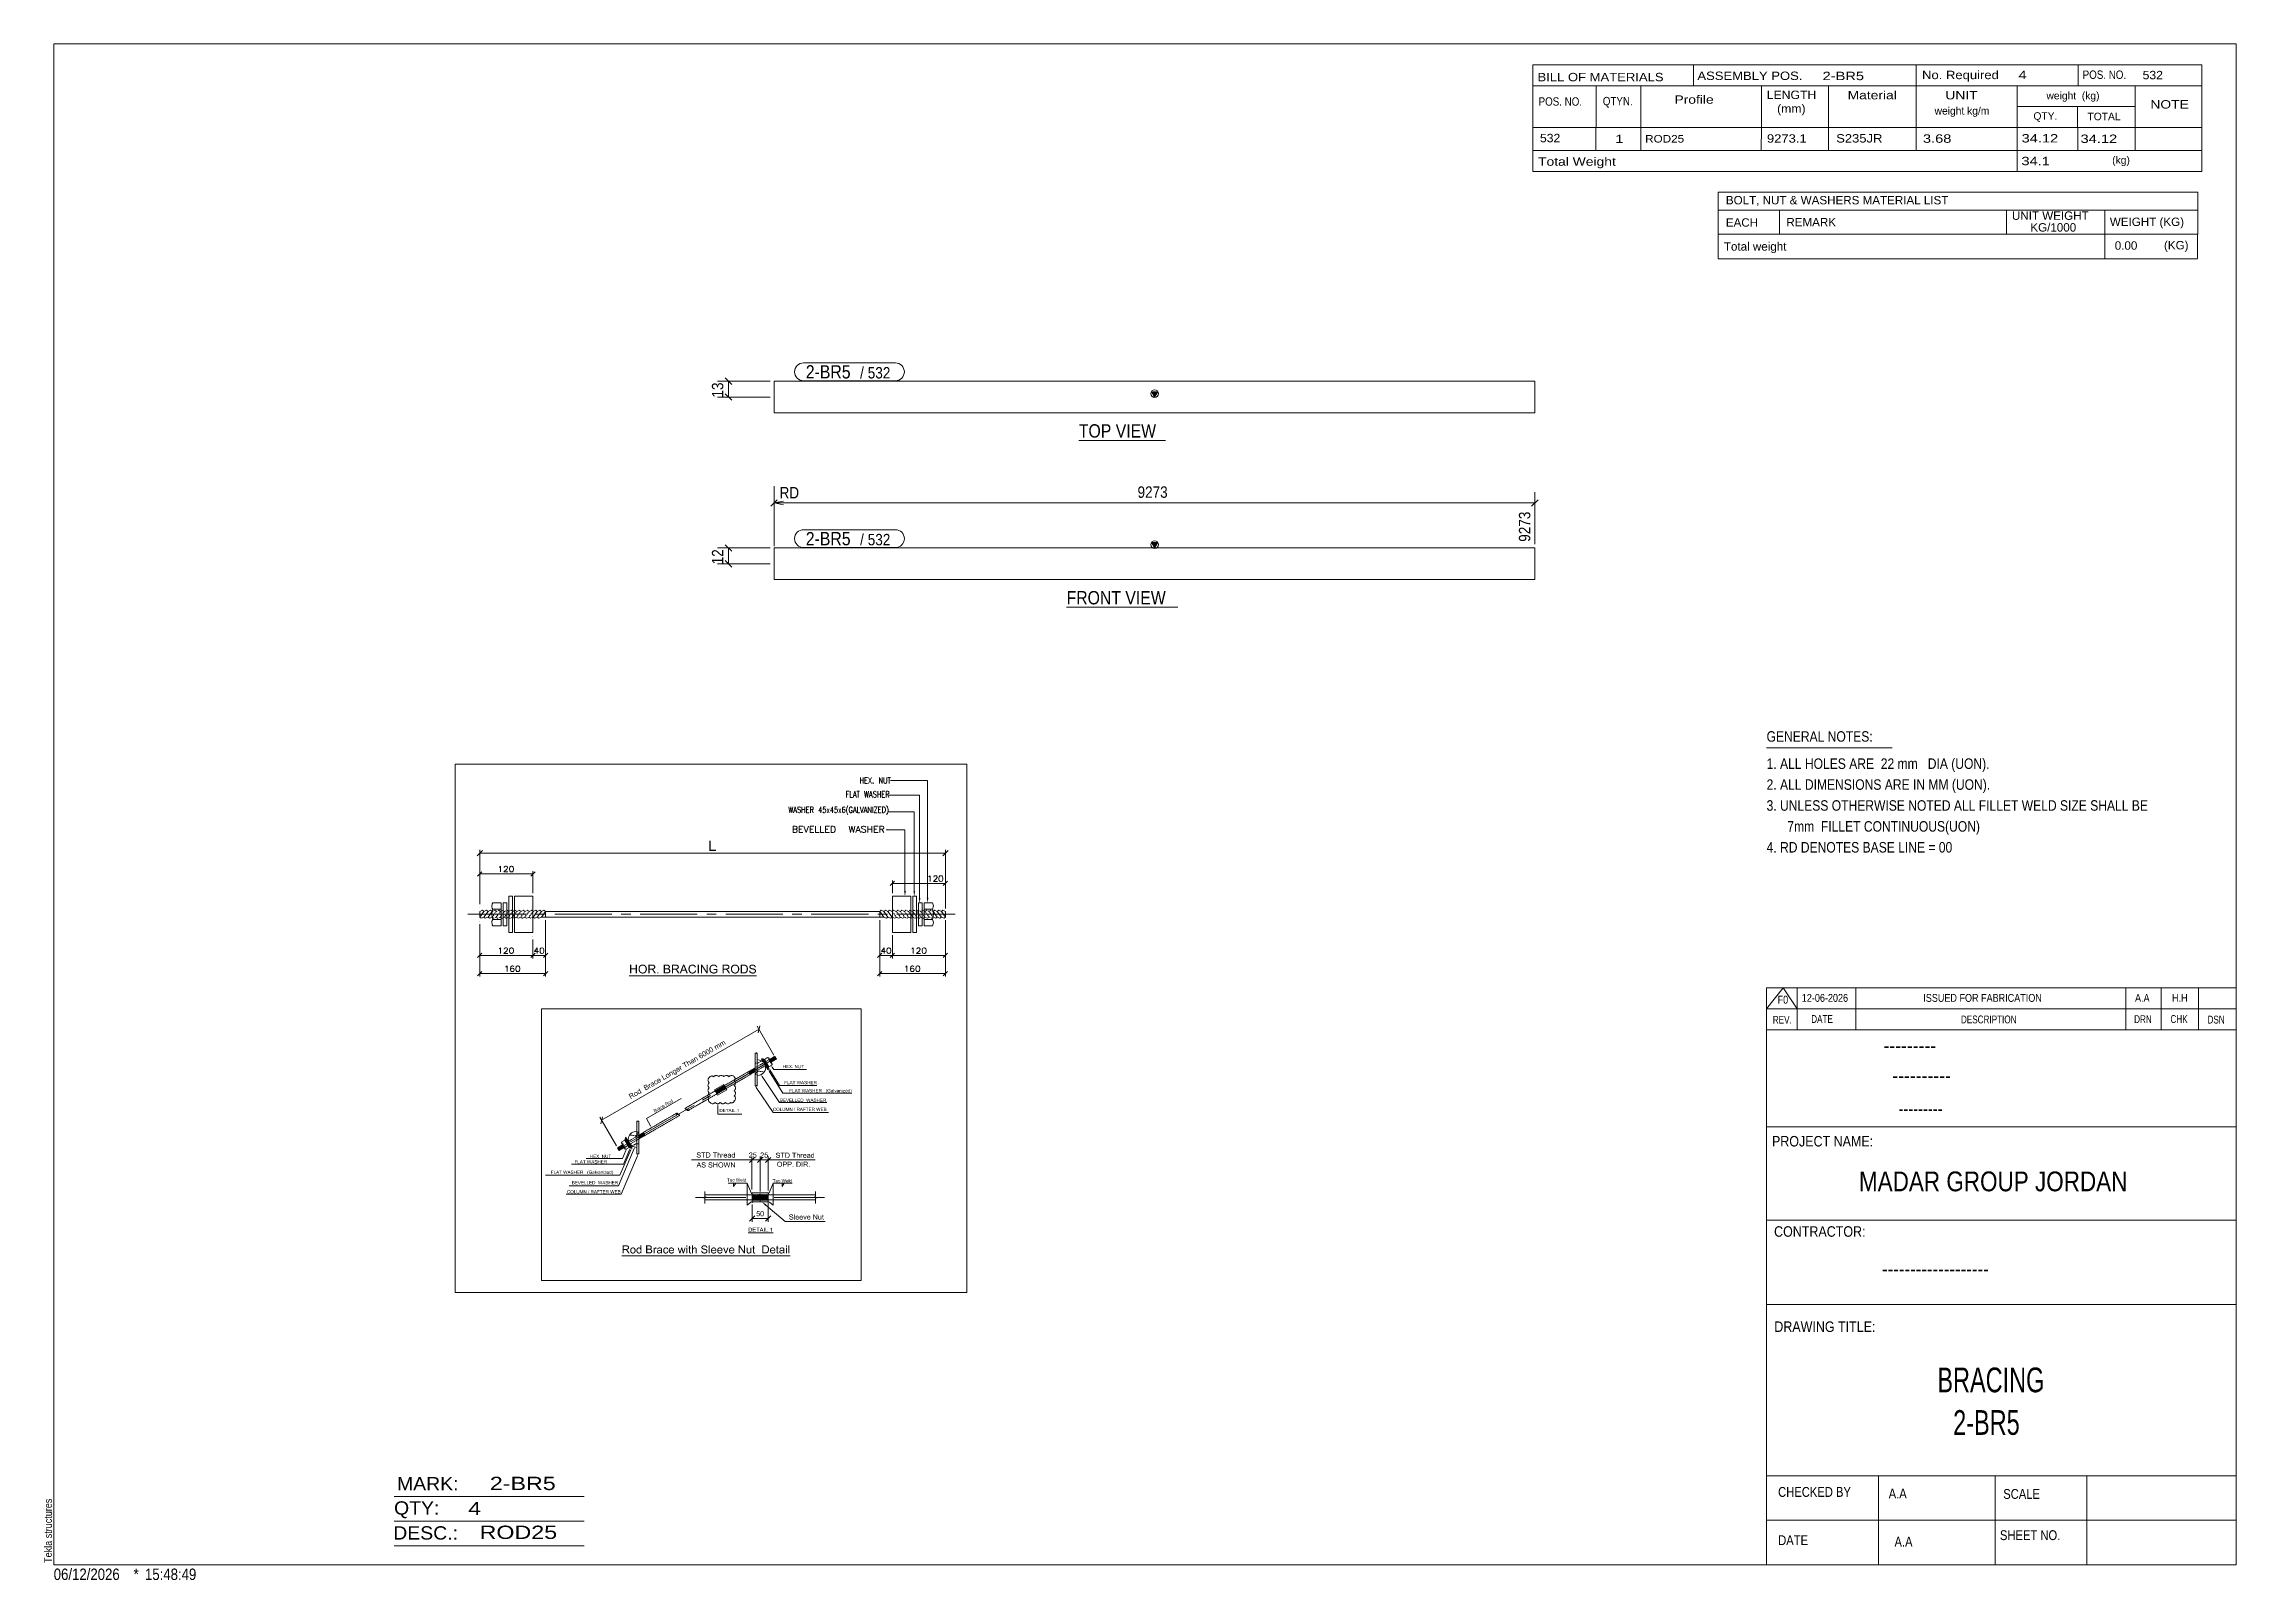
# Model space of a CAD drawing. Header units: millimetres. Extents: x 2 to 579, y 1 to 405.
import ezdxf

# ---------------------------------------------------------------- set-up
doc = ezdxf.new("R2010")
doc.units = ezdxf.units.MM
doc.linetypes.add('XKITLINE00', pattern=[0])
for name, color, linetype, lineweight in [('Dimensions', 7, 'Continuous', 0), ('DrawingSheet', 5, 'Continuous', 0), ('GraphicObject', 6, 'Continuous', 0), ('LinkedObject', 7, 'Continuous', 0), ('OtherObjectType', 7, 'Continuous', 0), ('Part', 2, 'Continuous', 0), ('PartMark', 7, 'Continuous', 0)]:
    doc.layers.add(name, color=color, linetype=linetype, lineweight=lineweight)
doc.styles.add('@ARIAL_UNICODE_MS_BOLD', font='ARIAL.TTF')
doc.styles.add('ARIAL', font='ARIAL.TTF')
doc.styles.add('ARIAL_NARROW', font='ARIALN.TTF')
doc.styles.add('COMIC_SANS_MS_BOLD', font='COMICBD.TTF')
doc.styles.add('SWIS721_EX_BT', font='ARIAL.TTF')
doc.styles.add('SWISSE', font='ARIAL.TTF')

# ---------------------------------------------------------------- blocks, each defined once
blk = doc.blocks.new('*A1')
at = {"layer": 'Part'}
blk.add_hatch(color=2, dxfattribs=at).paths.add_polyline_path([(293.75, 273.82), (295.35, 273.82), (294.55, 272.42)], flags=17)
at = {"layer": 'Part', "color": 2, "linetype": 'XKITLINE00', "lineweight": 0}
for p, q in [((194.45, 272.42), (294.45, 272.42)), ((194.45, 264.09), (194.45, 272.42)), ((294.55, 272.42), (293.75, 273.82)), ((293.75, 273.82), (295.35, 273.82)), ((295.35, 273.82), (294.55, 272.42)), ((294.55, 272.42), (394.55, 272.42)), ((394.55, 264.09), (394.55, 272.42)), ((294.45, 264.09), (194.45, 264.09)), ((394.55, 264.09), (294.55, 264.09))]:
    blk.add_line(p, q, dxfattribs=at)
blk.add_circle((294.55, 273.32), 1, dxfattribs=at)
blk = doc.blocks.new('*A2')
at = {"layer": 'Part'}
blk.add_hatch(color=2, dxfattribs=at).paths.add_polyline_path([(293.75, 313.52), (295.35, 313.52), (294.55, 312.12)], flags=17)
at = {"layer": 'Part', "color": 2, "linetype": 'XKITLINE00', "lineweight": 0}
for p, q in [((294.45, 316.29), (194.45, 316.29)), ((194.45, 316.29), (194.45, 307.96)), ((294.55, 312.12), (293.75, 313.52)), ((293.75, 313.52), (295.35, 313.52)), ((394.55, 316.29), (294.55, 316.29)), ((295.35, 313.52), (294.55, 312.12)), ((394.55, 316.29), (394.55, 307.96)), ((194.45, 307.96), (294.45, 307.96)), ((294.55, 307.96), (394.55, 307.96))]:
    blk.add_line(p, q, dxfattribs=at)
blk.add_circle((294.55, 313.02), 1, dxfattribs=at)
blk = doc.blocks.new('*A3')
at = {"layer": 'GraphicObject', "color": 3, "linetype": 'XKITLINE00', "lineweight": 0}
for p, q in [((245.12, 215.56), (110.56, 215.56)), ((110.56, 215.56), (110.56, 76.6)), ((245.12, 76.6), (245.12, 215.56)), ((110.56, 76.6), (245.12, 76.6))]:
    blk.add_line(p, q, dxfattribs=at)
blk = doc.blocks.new('*A4')
at = {"layer": 'LinkedObject'}
for color, points in [(7, [(177.81, 195.45), (177.45, 192.75), (177.45, 195.45)]), (7, [(177.81, 193.07), (177.45, 192.75), (177.81, 195.45)]), (7, [(177.45, 192.75), (177.81, 193.07), (179.14, 192.75)]), (7, [(179.14, 192.75), (177.81, 193.07), (179.14, 193.07)]), (1, [(229.11, 182.17), (228.88, 180.82), (228.66, 182.17)]), (1, [(231.55, 182.23), (231.32, 180.88), (231.1, 182.23)]), (1, [(232.96, 180.39), (232.74, 179.04), (232.51, 180.39)]), (1, [(235.06, 180.43), (234.83, 179.08), (234.61, 180.43)]), (7, [(156.9, 161.88), (156.6, 160.53), (156.6, 162.82)]), (7, [(156.9, 161.88), (156.6, 162.82), (156.9, 162.82)]), (7, [(156.9, 161.61), (156.6, 160.53), (156.9, 161.88)]), (7, [(156.6, 160.53), (156.9, 161.61), (156.9, 160.53)]), (7, [(156.9, 161.88), (158.09, 161.61), (156.9, 161.61)]), (7, [(158.09, 161.88), (158.09, 161.61), (156.9, 161.88)]), (7, [(158.39, 162.82), (158.09, 161.88), (158.09, 162.82)]), (7, [(158.09, 161.61), (158.09, 161.88), (158.39, 162.82)]), (7, [(158.09, 161.61), (158.39, 162.82), (158.39, 160.53)]), (7, [(158.09, 161.61), (158.39, 160.53), (158.09, 160.53)]), (7, [(159.11, 162.53), (158.8, 161.64), (158.96, 162.37)]), (7, [(159.23, 162.26), (158.8, 161.64), (159.11, 162.53)]), (7, [(158.96, 162.37), (158.8, 161.64), (158.8, 161.93)]), (7, [(159.11, 161.9), (158.8, 161.64), (159.23, 162.26)]), (7, [(158.8, 161.64), (159.11, 161.9), (159.11, 161.64)]), (7, [(158.8, 161.64), (159.11, 161.43), (158.8, 161.49)]), (7, [(159.11, 161.43), (158.8, 161.64), (159.11, 161.64)]), (7, [(158.8, 161.49), (159.11, 161.43), (158.87, 161.21)]), (7, [(159.66, 162.86), (159.11, 162.53), (159.26, 162.7)]), (7, [(159.9, 162.86), (159.11, 162.53), (159.66, 162.86)]), (7, [(159.74, 162.6), (159.11, 162.53), (159.9, 162.86)]), (7, [(159.46, 162.49), (159.11, 162.53), (159.74, 162.6)]), (7, [(159.11, 162.53), (159.46, 162.49), (159.35, 162.37)]), (7, [(159.23, 162.26), (159.11, 162.53), (159.35, 162.37)]), (7, [(159.74, 162.6), (159.9, 162.86), (159.9, 162.6)]), (7, [(159.9, 162.86), (160.01, 162.6), (159.9, 162.6)]), (7, [(160.34, 162.78), (159.9, 162.86), (160.06, 162.86)]), (7, [(160.47, 162.7), (159.9, 162.86), (160.34, 162.78)]), (7, [(160.22, 162.54), (159.9, 162.86), (160.47, 162.7)]), (7, [(160.01, 162.6), (159.9, 162.86), (160.22, 162.54)]), (7, [(160.22, 162.54), (160.47, 162.7), (160.31, 162.48)]), (7, [(160.47, 162.7), (160.4, 162.42), (160.31, 162.48)]), (7, [(160.4, 162.42), (160.47, 162.7), (160.54, 162.26)]), (7, [(160.79, 162.42), (160.47, 162.7), (160.59, 162.63)]), (7, [(160.86, 162.28), (160.47, 162.7), (160.79, 162.42)]), (7, [(160.54, 162.26), (160.47, 162.7), (160.86, 162.28)]), (7, [(160.54, 162.26), (160.86, 162.28), (160.58, 162.16)]), (7, [(160.57, 161.11), (160.99, 161.67), (160.85, 161.05)]), (7, [(160.68, 161.45), (160.99, 161.67), (160.57, 161.11)]), (7, [(160.86, 162.28), (160.63, 162.05), (160.58, 162.16)]), (7, [(160.63, 162.05), (160.86, 162.28), (160.68, 161.81)]), (7, [(160.68, 161.81), (160.86, 162.28), (160.99, 161.84)]), (7, [(160.68, 161.67), (160.99, 161.84), (160.99, 161.67)]), (7, [(160.68, 161.81), (160.99, 161.84), (160.68, 161.67)]), (7, [(160.99, 161.67), (160.68, 161.45), (160.68, 161.67)]), (7, [(160.85, 161.05), (160.99, 161.67), (160.92, 161.19)]), (7, [(160.99, 161.84), (160.86, 162.28), (160.92, 162.15)]), (7, [(160.92, 161.19), (160.99, 161.67), (160.99, 161.5)]), (7, [(161.69, 161.81), (161.38, 160.53), (161.38, 162.82)]), (7, [(161.38, 162.82), (161.69, 162.57), (161.69, 161.81)]), (7, [(162.41, 162.57), (161.38, 162.82), (162.4, 162.82)]), (7, [(161.69, 162.57), (161.38, 162.82), (162.41, 162.57)]), (7, [(161.69, 161.81), (161.69, 161.55), (161.38, 160.53)]), (7, [(161.38, 160.53), (161.69, 161.55), (161.69, 160.53)]), (7, [(162.04, 161.55), (161.69, 161.81), (162.34, 161.81)]), (7, [(161.69, 161.55), (161.69, 161.81), (162.04, 161.55)]), (7, [(162.04, 161.55), (162.34, 161.81), (162.09, 161.55)]), (7, [(162.09, 161.55), (162.34, 161.81), (162.18, 161.54)]), (7, [(162.18, 161.54), (162.34, 161.81), (162.2, 161.53)]), (7, [(162.2, 161.53), (162.34, 161.81), (162.24, 161.53)]), (7, [(162.24, 161.53), (162.34, 161.81), (162.31, 161.5)]), (7, [(162.31, 161.5), (162.34, 161.81), (162.44, 161.81)]), (7, [(162.31, 161.5), (162.44, 161.81), (162.34, 161.47)]), (7, [(162.44, 161.81), (162.57, 161.57), (162.34, 161.47)]), (7, [(162.34, 161.47), (162.57, 161.57), (162.38, 161.45)]), (7, [(162.57, 161.57), (162.45, 161.38), (162.38, 161.45)]), (7, [(162.4, 162.82), (162.54, 162.57), (162.41, 162.57)]), (7, [(162.78, 162.79), (162.4, 162.82), (162.55, 162.82)]), (7, [(162.86, 162.76), (162.4, 162.82), (162.78, 162.79)]), (7, [(162.72, 162.51), (162.4, 162.82), (162.86, 162.76)]), (7, [(162.54, 162.57), (162.4, 162.82), (162.72, 162.51)]), (7, [(162.6, 161.83), (162.57, 161.57), (162.44, 161.81)]), (7, [(162.63, 161.54), (162.45, 161.38), (162.57, 161.57)]), (7, [(162.45, 161.38), (162.63, 161.54), (162.5, 161.32)]), (7, [(162.5, 161.32), (162.63, 161.54), (162.54, 161.27)]), (7, [(162.54, 161.27), (162.63, 161.54), (162.75, 161.46)]), (7, [(162.75, 161.46), (162.65, 161.11), (162.54, 161.27)]), (7, [(162.57, 161.57), (162.6, 161.83), (162.73, 161.59)]), (7, [(162.66, 161.85), (163.05, 161.78), (162.6, 161.83)]), (7, [(162.97, 161.7), (162.6, 161.83), (163.05, 161.78)]), (7, [(162.73, 161.59), (162.6, 161.83), (162.97, 161.7)]), (7, [(162.75, 161.46), (162.63, 161.54), (162.72, 161.49)]), (7, [(162.81, 161.4), (162.65, 161.11), (162.75, 161.46)]), (7, [(162.72, 161.87), (163.05, 161.78), (162.66, 161.85)]), (7, [(162.86, 162.76), (162.78, 162.46), (162.72, 162.51)]), (7, [(163.05, 161.78), (162.72, 161.87), (162.81, 161.94)]), (7, [(162.94, 162.72), (162.78, 162.46), (162.86, 162.76)]), (7, [(162.78, 162.46), (162.94, 162.72), (162.84, 162.41)]), (7, [(162.84, 161.99), (163.05, 161.78), (162.81, 161.94)]), (7, [(162.84, 162.41), (162.94, 162.72), (163.11, 162.54)]), (7, [(163.11, 162.54), (162.9, 162.28), (162.84, 162.41)]), (7, [(162.87, 162.04), (163.05, 161.78), (162.84, 161.99)]), (7, [(162.87, 162.04), (163.21, 162.19), (163.05, 161.78)]), (7, [(162.9, 162.14), (163.21, 162.19), (162.87, 162.04)]), (7, [(163.16, 162.46), (162.9, 162.28), (163.11, 162.54)]), (7, [(163.21, 162.29), (162.9, 162.28), (163.16, 162.46)]), (7, [(163.21, 162.19), (162.9, 162.28), (163.21, 162.29)]), (7, [(162.9, 162.28), (163.21, 162.19), (162.9, 162.19)]), (7, [(163.21, 162.19), (162.9, 162.14), (162.9, 162.19)]), (7, [(163.11, 162.54), (162.94, 162.72), (163.07, 162.62)]), (7, [(163.05, 161.78), (163.21, 162.19), (163.13, 161.87)]), (7, [(163.13, 161.87), (163.21, 162.19), (163.21, 162.07)]), (7, [(165.45, 162.82), (165.75, 161.59), (165.45, 160.53)]), (7, [(165.75, 161.86), (165.75, 161.59), (165.45, 162.82)]), (7, [(165.45, 162.82), (165.75, 162.55), (165.75, 161.86)]), (7, [(166.21, 162.55), (165.45, 162.82), (166.3, 162.82)]), (7, [(165.75, 162.55), (165.45, 162.82), (166.21, 162.55)]), (7, [(165.45, 160.53), (165.75, 161.59), (165.75, 160.8)]), (7, [(166.28, 161.59), (165.75, 161.86), (166.24, 161.86)]), (7, [(165.75, 161.59), (165.75, 161.86), (166.28, 161.59)]), (7, [(166.21, 162.55), (166.3, 162.82), (166.33, 162.55)]), (7, [(166.39, 161.59), (166.24, 161.86), (166.34, 161.86)]), (7, [(166.28, 161.59), (166.24, 161.86), (166.39, 161.59)]), (7, [(166.3, 162.82), (166.5, 162.53), (166.33, 162.55)]), (7, [(166.44, 162.82), (166.5, 162.53), (166.3, 162.82)]), (7, [(166.49, 161.87), (166.74, 161.75), (166.34, 161.86)]), (7, [(166.34, 161.86), (166.74, 161.75), (166.39, 161.59)]), (7, [(166.39, 161.59), (166.74, 161.75), (166.55, 161.57)]), (7, [(166.65, 162.78), (166.5, 162.53), (166.44, 162.82)]), (7, [(166.53, 161.88), (166.82, 161.79), (166.49, 161.87)]), (7, [(166.74, 161.75), (166.49, 161.87), (166.82, 161.79)]), (7, [(166.5, 162.53), (166.65, 162.78), (166.55, 162.52)]), (7, [(166.59, 161.9), (166.82, 161.79), (166.53, 161.88)]), (7, [(166.55, 162.52), (166.65, 162.78), (166.61, 162.5)]), (7, [(166.74, 161.75), (166.61, 161.55), (166.55, 161.57)]), (7, [(166.68, 161.96), (166.82, 161.79), (166.59, 161.9)]), (7, [(166.61, 162.5), (166.65, 162.78), (166.72, 162.75)]), (7, [(166.72, 162.75), (166.68, 162.44), (166.61, 162.5)]), (7, [(166.61, 161.55), (166.74, 161.75), (166.67, 161.53)]), (7, [(166.67, 161.53), (166.74, 161.75), (166.76, 161.46)]), (7, [(166.8, 162.71), (166.68, 162.44), (166.72, 162.75)]), (7, [(166.93, 162.61), (166.68, 162.44), (166.8, 162.71)]), (7, [(166.97, 162.53), (166.68, 162.44), (166.93, 162.61)]), (7, [(166.68, 162.44), (166.97, 162.53), (166.71, 162.4)]), (7, [(166.98, 161.96), (166.68, 161.96), (166.74, 162.04)]), (7, [(166.94, 161.89), (166.68, 161.96), (166.98, 161.96)]), (7, [(166.82, 161.79), (166.68, 161.96), (166.94, 161.89)]), (7, [(166.97, 162.53), (166.74, 162.35), (166.71, 162.4)]), (7, [(166.74, 162.35), (166.97, 162.53), (166.77, 162.25)]), (7, [(166.74, 162.04), (167.06, 162.23), (166.98, 161.96)]), (7, [(166.77, 162.14), (167.06, 162.23), (166.74, 162.04)]), (7, [(167.01, 161.61), (166.74, 161.75), (166.85, 161.72)]), (7, [(166.76, 161.46), (166.74, 161.75), (167.01, 161.61)]), (7, [(166.76, 161.46), (167.01, 161.61), (166.8, 161.42)]), (7, [(166.77, 162.25), (166.97, 162.53), (167.06, 162.23)]), (7, [(167.06, 162.23), (166.77, 162.2), (166.77, 162.25)]), (7, [(166.77, 162.2), (167.06, 162.23), (166.77, 162.14)]), (7, [(166.8, 161.42), (167.01, 161.61), (166.83, 161.37)]), (7, [(166.83, 161.37), (167.01, 161.61), (167.06, 161.54)]), (7, [(167.06, 161.54), (166.86, 161.26), (166.83, 161.37)]), (7, [(167.12, 161.47), (166.86, 161.26), (167.06, 161.54)]), (7, [(167.17, 161.29), (166.86, 161.26), (167.12, 161.47)]), (7, [(167.06, 162.31), (166.97, 162.53), (167.02, 162.46)]), (7, [(167.06, 162.23), (166.97, 162.53), (167.06, 162.31)]), (7, [(166.98, 161.96), (167.06, 162.23), (167.02, 162.02)]), (7, [(167.02, 162.02), (167.06, 162.23), (167.06, 162.16)]), (7, [(167.9, 161.81), (167.59, 160.53), (167.59, 162.82)]), (7, [(167.59, 162.82), (167.9, 162.57), (167.9, 161.81)]), (7, [(168.62, 162.57), (167.59, 162.82), (168.61, 162.82)]), (7, [(167.9, 162.57), (167.59, 162.82), (168.62, 162.57)]), (7, [(167.9, 161.81), (167.9, 161.55), (167.59, 160.53)]), (7, [(167.59, 160.53), (167.9, 161.55), (167.9, 160.53)]), (7, [(168.25, 161.55), (167.9, 161.81), (168.54, 161.81)]), (7, [(167.9, 161.55), (167.9, 161.81), (168.25, 161.55)]), (7, [(168.25, 161.55), (168.54, 161.81), (168.3, 161.55)]), (7, [(168.3, 161.55), (168.54, 161.81), (168.39, 161.54)]), (7, [(168.39, 161.54), (168.54, 161.81), (168.41, 161.53)]), (7, [(168.41, 161.53), (168.54, 161.81), (168.45, 161.53)]), (7, [(168.45, 161.53), (168.54, 161.81), (168.52, 161.5)]), (7, [(168.52, 161.5), (168.54, 161.81), (168.65, 161.81)]), (7, [(168.52, 161.5), (168.65, 161.81), (168.55, 161.47)]), (7, [(168.65, 161.81), (168.78, 161.57), (168.55, 161.47)]), (7, [(168.55, 161.47), (168.78, 161.57), (168.59, 161.45)]), (7, [(168.78, 161.57), (168.66, 161.38), (168.59, 161.45)]), (7, [(168.61, 162.82), (168.74, 162.57), (168.62, 162.57)]), (7, [(168.99, 162.79), (168.61, 162.82), (168.76, 162.82)]), (7, [(169.07, 162.76), (168.61, 162.82), (168.99, 162.79)]), (7, [(168.93, 162.51), (168.61, 162.82), (169.07, 162.76)]), (7, [(168.74, 162.57), (168.61, 162.82), (168.93, 162.51)]), (7, [(168.81, 161.83), (168.78, 161.57), (168.65, 161.81)]), (7, [(168.84, 161.54), (168.66, 161.38), (168.78, 161.57)]), (7, [(168.66, 161.38), (168.84, 161.54), (168.7, 161.32)]), (7, [(168.7, 161.32), (168.84, 161.54), (168.75, 161.27)]), (7, [(168.75, 161.27), (168.84, 161.54), (168.96, 161.46)]), (7, [(168.96, 161.46), (168.86, 161.11), (168.75, 161.27)]), (7, [(168.78, 161.57), (168.81, 161.83), (168.94, 161.59)]), (7, [(168.87, 161.85), (169.26, 161.78), (168.81, 161.83)]), (7, [(169.18, 161.7), (168.81, 161.83), (169.26, 161.78)]), (7, [(168.94, 161.59), (168.81, 161.83), (169.18, 161.7)]), (7, [(168.96, 161.46), (168.84, 161.54), (168.93, 161.49)]), (7, [(169.02, 161.4), (168.86, 161.11), (168.96, 161.46)]), (7, [(168.93, 161.87), (169.26, 161.78), (168.87, 161.85)]), (7, [(169.07, 162.76), (168.99, 162.46), (168.93, 162.51)]), (7, [(169.26, 161.78), (168.93, 161.87), (169.02, 161.94)]), (7, [(169.15, 162.72), (168.99, 162.46), (169.07, 162.76)]), (7, [(168.99, 162.46), (169.15, 162.72), (169.05, 162.41)]), (7, [(169.05, 161.99), (169.26, 161.78), (169.02, 161.94)]), (7, [(169.05, 162.41), (169.15, 162.72), (169.32, 162.54)]), (7, [(169.32, 162.54), (169.11, 162.28), (169.05, 162.41)]), (7, [(169.08, 162.04), (169.26, 161.78), (169.05, 161.99)]), (7, [(169.08, 162.04), (169.42, 162.19), (169.26, 161.78)]), (7, [(169.11, 162.14), (169.42, 162.19), (169.08, 162.04)]), (7, [(169.37, 162.46), (169.11, 162.28), (169.32, 162.54)]), (7, [(169.42, 162.29), (169.11, 162.28), (169.37, 162.46)]), (7, [(169.42, 162.19), (169.11, 162.28), (169.42, 162.29)]), (7, [(169.11, 162.28), (169.42, 162.19), (169.11, 162.19)]), (7, [(169.42, 162.19), (169.11, 162.14), (169.11, 162.19)]), (7, [(169.32, 162.54), (169.15, 162.72), (169.28, 162.62)]), (7, [(169.26, 161.78), (169.42, 162.19), (169.34, 161.87)]), (7, [(169.34, 161.87), (169.42, 162.19), (169.42, 162.07)]), (7, [(170.52, 162.82), (170.55, 162.14), (169.64, 160.53)]), (7, [(169.64, 160.53), (170.55, 162.14), (170.3, 161.47)]), (7, [(170.21, 161.22), (169.64, 160.53), (170.3, 161.47)]), (7, [(170.3, 161.47), (171.17, 161.22), (170.21, 161.22)]), (7, [(171.08, 161.47), (171.17, 161.22), (170.3, 161.47)]), (7, [(170.55, 162.14), (170.52, 162.82), (170.59, 162.25)]), (7, [(170.59, 162.25), (170.52, 162.82), (170.65, 162.47)]), (7, [(170.65, 162.47), (170.52, 162.82), (170.67, 162.58)]), (7, [(170.85, 162.82), (170.67, 162.58), (170.52, 162.82)]), (7, [(170.67, 162.58), (170.85, 162.82), (170.7, 162.48)]), (7, [(170.7, 162.48), (170.85, 162.82), (170.78, 162.25)]), (7, [(170.78, 162.25), (170.85, 162.82), (170.84, 162.1)]), (7, [(170.84, 162.1), (170.85, 162.82), (171.08, 161.47)]), (7, [(171.08, 161.47), (170.85, 162.82), (171.17, 161.22)]), (7, [(171.17, 161.22), (170.85, 162.82), (171.78, 160.53)]), (7, [(172.28, 162.03), (171.94, 161.87), (172, 162.18)]), (7, [(172.25, 161.81), (171.94, 161.87), (172.28, 162.03)]), (7, [(171.94, 161.87), (172.25, 161.81), (171.94, 161.69)]), (7, [(171.94, 161.69), (172.25, 161.81), (172.25, 161.69)]), (7, [(172.25, 161.69), (171.94, 161.53), (171.94, 161.69)]), (7, [(172.25, 161.55), (171.94, 161.53), (172.25, 161.69)]), (7, [(172.25, 161.55), (172.06, 161.08), (171.94, 161.53)]), (7, [(171.94, 161.53), (172.06, 161.08), (172, 161.22)]), (7, [(172.32, 162.13), (172, 162.18), (172.07, 162.31)]), (7, [(172.28, 162.03), (172, 162.18), (172.32, 162.13)]), (7, [(172.29, 161.29), (172.06, 161.08), (172.25, 161.55)]), (7, [(172.14, 162.45), (172.48, 162.41), (172.07, 162.31)]), (7, [(172.07, 162.31), (172.48, 162.41), (172.35, 162.24)]), (7, [(172.32, 162.13), (172.07, 162.31), (172.35, 162.24)]), (7, [(172.33, 162.65), (172.48, 162.41), (172.14, 162.45)]), (7, [(172.46, 162.72), (172.48, 162.41), (172.33, 162.65)]), (7, [(172.59, 162.79), (172.88, 162.6), (172.46, 162.72)]), (7, [(172.46, 162.72), (172.88, 162.6), (172.66, 162.53)]), (7, [(172.48, 162.41), (172.46, 162.72), (172.57, 162.47)]), (7, [(172.57, 162.47), (172.46, 162.72), (172.66, 162.53)]), (7, [(172.86, 162.86), (172.88, 162.6), (172.59, 162.79)]), (7, [(173.01, 162.86), (172.88, 162.6), (172.86, 162.86)]), (7, [(172.88, 162.6), (173.01, 162.86), (173.01, 162.6)]), (7, [(173.01, 162.86), (173.12, 162.6), (173.01, 162.6)]), (7, [(173.47, 162.77), (173.01, 162.86), (173.19, 162.86)]), (7, [(173.59, 162.68), (173.01, 162.86), (173.47, 162.77)]), (7, [(173.31, 162.54), (173.01, 162.86), (173.59, 162.68)]), (7, [(173.12, 162.6), (173.01, 162.86), (173.31, 162.54)]), (7, [(173.31, 162.54), (173.59, 162.68), (173.39, 162.48)]), (7, [(173.59, 162.68), (173.46, 162.43), (173.39, 162.48)]), (7, [(173.46, 162.43), (173.59, 162.68), (173.58, 162.24)]), (7, [(173.58, 162.24), (173.59, 162.68), (173.92, 162.19)]), (7, [(173.58, 162.24), (173.92, 162.19), (173.62, 162.12)]), (7, [(173.87, 162.35), (173.59, 162.68), (173.71, 162.59)]), (7, [(173.92, 162.19), (173.59, 162.68), (173.87, 162.35)]), (7, [(174.68, 162.82), (174.38, 160.53), (174.38, 162.82)]), (7, [(174.68, 160.53), (174.38, 160.53), (174.68, 162.82)]), (7, [(175.21, 162.82), (175.5, 162.33), (175.21, 160.53)]), (7, [(175.5, 162.33), (175.21, 162.82), (175.52, 162.82)]), (7, [(175.21, 160.53), (175.5, 162.33), (175.5, 160.53)]), (7, [(175.5, 162.33), (175.52, 162.82), (176.7, 160.53)]), (7, [(176.7, 160.53), (175.52, 162.82), (176.72, 161.02)]), (7, [(177.01, 162.82), (176.72, 161.02), (176.72, 162.82)]), (7, [(177.01, 160.53), (176.72, 161.02), (177.01, 162.82)]), (7, [(177.58, 162.29), (177.44, 161.83), (177.51, 162.14)]), (7, [(177.8, 162.04), (177.44, 161.83), (177.58, 162.29)]), (7, [(177.75, 161.81), (177.44, 161.83), (177.8, 162.04)]), (7, [(177.44, 161.83), (177.75, 161.81), (177.44, 161.66)]), (7, [(177.44, 161.66), (177.75, 161.81), (177.75, 161.68)]), (7, [(177.75, 161.53), (177.44, 161.66), (177.75, 161.68)]), (7, [(177.44, 161.66), (177.58, 161.05), (177.44, 161.49)]), (7, [(177.75, 161.53), (177.58, 161.05), (177.44, 161.66)]), (7, [(177.44, 161.49), (177.58, 161.05), (177.51, 161.19)]), (7, [(177.98, 162.72), (177.58, 162.29), (177.85, 162.65)]), (7, [(178.15, 162.5), (177.58, 162.29), (177.98, 162.72)]), (7, [(177.85, 162.65), (177.58, 162.29), (177.65, 162.43)]), (7, [(178.03, 162.42), (177.58, 162.29), (178.15, 162.5)]), (7, [(177.99, 162.37), (177.58, 162.29), (178.03, 162.42)]), (7, [(177.94, 162.32), (177.58, 162.29), (177.99, 162.37)]), (7, [(177.87, 162.2), (177.58, 162.29), (177.94, 162.32)]), (7, [(177.58, 162.29), (177.87, 162.2), (177.84, 162.14)]), (7, [(177.8, 162.04), (177.58, 162.29), (177.84, 162.14)]), (7, [(177.81, 161.27), (177.58, 161.05), (177.75, 161.53)]), (7, [(178.42, 162.86), (177.98, 162.72), (178.12, 162.79)]), (7, [(178.49, 162.6), (177.98, 162.72), (178.42, 162.86)]), (7, [(177.98, 162.72), (178.23, 162.53), (178.15, 162.5)]), (7, [(178.23, 162.53), (177.98, 162.72), (178.31, 162.57)]), (7, [(178.31, 162.57), (177.98, 162.72), (178.49, 162.6)]), (7, [(178.59, 162.6), (178.42, 162.86), (178.59, 162.86)]), (7, [(178.49, 162.6), (178.42, 162.86), (178.59, 162.6)]), (7, [(178.59, 162.86), (178.68, 162.6), (178.59, 162.6)]), (7, [(178.71, 162.86), (178.68, 162.6), (178.59, 162.86)]), (7, [(178.59, 161.7), (179.26, 161.43), (178.59, 161.43)]), (7, [(179.56, 161.7), (179.26, 161.43), (178.59, 161.7)]), (7, [(178.68, 162.6), (178.71, 162.86), (178.83, 162.57)]), (7, [(179.04, 162.78), (178.71, 162.86), (178.94, 162.82)]), (7, [(178.83, 162.57), (178.71, 162.86), (179.04, 162.78)]), (7, [(178.83, 162.57), (179.04, 162.78), (178.9, 162.54)]), (7, [(179.04, 162.78), (178.97, 162.51), (178.9, 162.54)]), (7, [(178.97, 162.51), (179.04, 162.78), (179.08, 162.43)]), (7, [(179.29, 162.62), (179.04, 162.78), (179.14, 162.74)]), (7, [(179.35, 162.55), (179.04, 162.78), (179.29, 162.62)]), (7, [(179.08, 162.43), (179.04, 162.78), (179.35, 162.55)]), (7, [(179.08, 162.43), (179.35, 162.55), (179.12, 162.38)]), (7, [(179.35, 162.55), (179.16, 162.33), (179.12, 162.38)]), (7, [(179.16, 162.33), (179.35, 162.55), (179.22, 162.19)]), (7, [(179.22, 162.19), (179.35, 162.55), (179.49, 162.29)]), (7, [(179.22, 162.19), (179.49, 162.29), (179.25, 162.1)]), (7, [(179.25, 162.1), (179.49, 162.29), (179.52, 162.18)]), (7, [(179.26, 161), (179.56, 161.7), (179.56, 160.85)]), (7, [(179.26, 161.43), (179.56, 161.7), (179.26, 161)]), (7, [(179.49, 162.29), (179.35, 162.55), (179.41, 162.48)]), (7, [(181.2, 161.81), (180.9, 160.53), (180.9, 162.82)]), (7, [(180.9, 162.82), (181.2, 162.57), (181.2, 161.81)]), (7, [(181.92, 162.57), (180.9, 162.82), (181.91, 162.82)]), (7, [(181.2, 162.57), (180.9, 162.82), (181.92, 162.57)]), (7, [(181.2, 161.81), (181.2, 161.55), (180.9, 160.53)]), (7, [(180.9, 160.53), (181.2, 161.55), (181.2, 160.53)]), (7, [(181.55, 161.55), (181.2, 161.81), (181.85, 161.81)]), (7, [(181.2, 161.55), (181.2, 161.81), (181.55, 161.55)]), (7, [(181.55, 161.55), (181.85, 161.81), (181.61, 161.55)]), (7, [(181.61, 161.55), (181.85, 161.81), (181.69, 161.54)]), (7, [(181.69, 161.54), (181.85, 161.81), (181.72, 161.53)]), (7, [(181.72, 161.53), (181.85, 161.81), (181.75, 161.53)]), (7, [(181.75, 161.53), (181.85, 161.81), (181.82, 161.5)]), (7, [(181.82, 161.5), (181.85, 161.81), (181.95, 161.81)]), (7, [(181.82, 161.5), (181.95, 161.81), (181.85, 161.47)]), (7, [(181.95, 161.81), (182.08, 161.57), (181.85, 161.47)]), (7, [(181.85, 161.47), (182.08, 161.57), (181.89, 161.45)]), (7, [(182.08, 161.57), (181.97, 161.38), (181.89, 161.45)]), (7, [(181.91, 162.82), (182.05, 162.57), (181.92, 162.57)]), (7, [(182.29, 162.79), (181.91, 162.82), (182.06, 162.82)]), (7, [(182.37, 162.76), (181.91, 162.82), (182.29, 162.79)]), (7, [(182.23, 162.51), (181.91, 162.82), (182.37, 162.76)]), (7, [(182.05, 162.57), (181.91, 162.82), (182.23, 162.51)]), (7, [(182.11, 161.83), (182.08, 161.57), (181.95, 161.81)]), (7, [(182.14, 161.54), (181.97, 161.38), (182.08, 161.57)]), (7, [(181.97, 161.38), (182.14, 161.54), (182.01, 161.32)]), (7, [(182.01, 161.32), (182.14, 161.54), (182.05, 161.27)]), (7, [(182.05, 161.27), (182.14, 161.54), (182.26, 161.46)]), (7, [(182.26, 161.46), (182.16, 161.11), (182.05, 161.27)]), (7, [(182.08, 161.57), (182.11, 161.83), (182.24, 161.59)]), (7, [(182.17, 161.85), (182.56, 161.78), (182.11, 161.83)]), (7, [(182.49, 161.7), (182.11, 161.83), (182.56, 161.78)]), (7, [(182.24, 161.59), (182.11, 161.83), (182.49, 161.7)]), (7, [(182.26, 161.46), (182.14, 161.54), (182.23, 161.49)]), (7, [(182.33, 161.4), (182.16, 161.11), (182.26, 161.46)]), (7, [(182.23, 161.87), (182.56, 161.78), (182.17, 161.85)]), (7, [(182.37, 162.76), (182.29, 162.46), (182.23, 162.51)]), (7, [(182.56, 161.78), (182.23, 161.87), (182.32, 161.94)]), (7, [(182.45, 162.72), (182.29, 162.46), (182.37, 162.76)]), (7, [(182.29, 162.46), (182.45, 162.72), (182.35, 162.41)]), (7, [(182.35, 161.99), (182.56, 161.78), (182.32, 161.94)]), (7, [(182.35, 162.41), (182.45, 162.72), (182.63, 162.54)]), (7, [(182.63, 162.54), (182.41, 162.28), (182.35, 162.41)]), (7, [(182.38, 162.04), (182.56, 161.78), (182.35, 161.99)]), (7, [(182.38, 162.04), (182.72, 162.19), (182.56, 161.78)]), (7, [(182.41, 162.14), (182.72, 162.19), (182.38, 162.04)]), (7, [(182.67, 162.46), (182.41, 162.28), (182.63, 162.54)]), (7, [(182.72, 162.29), (182.41, 162.28), (182.67, 162.46)]), (7, [(182.72, 162.19), (182.41, 162.28), (182.72, 162.29)]), (7, [(182.41, 162.28), (182.72, 162.19), (182.41, 162.19)]), (7, [(182.72, 162.19), (182.41, 162.14), (182.41, 162.19)]), (7, [(182.63, 162.54), (182.45, 162.72), (182.58, 162.62)]), (7, [(182.56, 161.78), (182.72, 162.19), (182.64, 161.87)]), (7, [(182.64, 161.87), (182.72, 162.19), (182.72, 162.07)]), (7, [(183.41, 162.53), (183.1, 161.64), (183.26, 162.37)]), (7, [(183.53, 162.26), (183.1, 161.64), (183.41, 162.53)]), (7, [(183.26, 162.37), (183.1, 161.64), (183.1, 161.93)]), (7, [(183.41, 161.9), (183.1, 161.64), (183.53, 162.26)]), (7, [(183.1, 161.64), (183.41, 161.9), (183.41, 161.64)]), (7, [(183.1, 161.64), (183.41, 161.43), (183.1, 161.49)]), (7, [(183.41, 161.43), (183.1, 161.64), (183.41, 161.64)]), (7, [(183.1, 161.49), (183.41, 161.43), (183.17, 161.21)]), (7, [(183.96, 162.86), (183.41, 162.53), (183.56, 162.7)]), (7, [(184.2, 162.86), (183.41, 162.53), (183.96, 162.86)]), (7, [(184.04, 162.6), (183.41, 162.53), (184.2, 162.86)]), (7, [(183.76, 162.49), (183.41, 162.53), (184.04, 162.6)]), (7, [(183.41, 162.53), (183.76, 162.49), (183.65, 162.37)]), (7, [(183.53, 162.26), (183.41, 162.53), (183.65, 162.37)]), (7, [(184.04, 162.6), (184.2, 162.86), (184.2, 162.6)]), (7, [(184.2, 162.86), (184.31, 162.6), (184.2, 162.6)]), (7, [(184.64, 162.78), (184.2, 162.86), (184.36, 162.86)]), (7, [(184.77, 162.7), (184.2, 162.86), (184.64, 162.78)]), (7, [(184.52, 162.54), (184.2, 162.86), (184.77, 162.7)]), (7, [(184.31, 162.6), (184.2, 162.86), (184.52, 162.54)]), (7, [(184.52, 162.54), (184.77, 162.7), (184.61, 162.48)]), (7, [(184.77, 162.7), (184.7, 162.42), (184.61, 162.48)]), (7, [(184.7, 162.42), (184.77, 162.7), (184.84, 162.26)]), (7, [(185.09, 162.42), (184.77, 162.7), (184.9, 162.63)]), (7, [(185.16, 162.28), (184.77, 162.7), (185.09, 162.42)]), (7, [(184.84, 162.26), (184.77, 162.7), (185.16, 162.28)]), (7, [(184.84, 162.26), (185.16, 162.28), (184.88, 162.16)]), (7, [(184.87, 161.11), (185.29, 161.67), (185.15, 161.05)]), (7, [(184.98, 161.45), (185.29, 161.67), (184.87, 161.11)]), (7, [(185.16, 162.28), (184.93, 162.05), (184.88, 162.16)]), (7, [(184.93, 162.05), (185.16, 162.28), (184.98, 161.81)]), (7, [(184.98, 161.81), (185.16, 162.28), (185.29, 161.84)]), (7, [(184.98, 161.67), (185.29, 161.84), (185.29, 161.67)]), (7, [(184.98, 161.81), (185.29, 161.84), (184.98, 161.67)]), (7, [(185.29, 161.67), (184.98, 161.45), (184.98, 161.67)]), (7, [(185.15, 161.05), (185.29, 161.67), (185.22, 161.19)]), (7, [(185.29, 161.84), (185.16, 162.28), (185.22, 162.15)]), (7, [(185.22, 161.19), (185.29, 161.67), (185.29, 161.5)]), (7, [(185.68, 162.82), (185.98, 162.55), (185.68, 160.53)]), (7, [(186.46, 162.55), (185.68, 162.82), (186.47, 162.82)]), (7, [(185.98, 162.55), (185.68, 162.82), (186.46, 162.55)]), (7, [(185.68, 160.53), (185.98, 162.55), (185.98, 160.8)]), (7, [(186.47, 162.82), (186.6, 162.55), (186.46, 162.55)]), (7, [(186.6, 162.82), (186.6, 162.55), (186.47, 162.82)]), (7, [(186.6, 162.82), (186.79, 162.52), (186.6, 162.55)]), (7, [(186.8, 162.8), (186.79, 162.52), (186.6, 162.82)]), (7, [(186.87, 162.78), (186.79, 162.52), (186.8, 162.8)]), (7, [(186.87, 162.78), (186.85, 162.5), (186.79, 162.52)]), (7, [(186.85, 162.5), (186.87, 162.78), (186.94, 162.47)]), (7, [(187.14, 162.68), (186.87, 162.78), (186.97, 162.76)]), (7, [(187.21, 162.62), (186.87, 162.78), (187.14, 162.68)]), (7, [(187.08, 162.34), (186.87, 162.78), (187.21, 162.62)]), (7, [(186.94, 162.47), (186.87, 162.78), (187.08, 162.34)]), (7, [(187.21, 162.62), (187.14, 162.24), (187.08, 162.34)]), (7, [(187.3, 162.54), (187.14, 162.24), (187.21, 162.62)]), (7, [(187.44, 162.35), (187.14, 162.24), (187.3, 162.54)]), (7, [(187.14, 162.24), (187.44, 162.35), (187.2, 162.15)]), (7, [(187.2, 162.15), (187.44, 162.35), (187.48, 162.23)]), (7, [(187.48, 162.23), (187.26, 161.87), (187.2, 162.15)]), (7, [(187.23, 161.34), (187.57, 161.56), (187.51, 161.22)]), (7, [(187.26, 161.56), (187.57, 161.56), (187.23, 161.34)]), (7, [(187.52, 162.11), (187.26, 161.87), (187.48, 162.23)]), (7, [(187.57, 161.84), (187.26, 161.87), (187.52, 162.11)]), (7, [(187.57, 161.69), (187.26, 161.87), (187.57, 161.84)]), (7, [(187.26, 161.87), (187.57, 161.69), (187.26, 161.69)]), (7, [(187.57, 161.69), (187.26, 161.56), (187.26, 161.69)]), (7, [(187.57, 161.56), (187.26, 161.56), (187.57, 161.69)]), (7, [(187.51, 161.22), (187.57, 161.56), (187.54, 161.33)]), (7, [(188.07, 162.55), (187.97, 162.23), (188.02, 162.47)]), (7, [(188.32, 162.44), (187.97, 162.23), (188.07, 162.55)]), (7, [(188.02, 162.47), (187.97, 162.23), (187.97, 162.31)]), (7, [(188.26, 162.32), (187.97, 162.23), (188.32, 162.44)]), (7, [(187.97, 162.23), (188.26, 162.32), (188.26, 162.25)]), (7, [(188.26, 162.18), (187.97, 162.23), (188.26, 162.25)]), (7, [(187.97, 162.23), (188.26, 162.18), (187.97, 162.15)]), (7, [(187.97, 162.15), (188.26, 162.18), (188.01, 162)]), (7, [(188.01, 162), (188.26, 162.18), (188.05, 161.94)]), (7, [(188.05, 161.94), (188.26, 162.18), (188.3, 162.08)]), (7, [(188.3, 162.08), (188.21, 161.77), (188.05, 161.94)]), (7, [(188.05, 161.94), (188.21, 161.77), (188.09, 161.88)]), (7, [(188.12, 162.62), (188.39, 162.49), (188.07, 162.55)]), (7, [(188.07, 162.55), (188.39, 162.49), (188.32, 162.44)]), (7, [(188.26, 162.74), (188.39, 162.49), (188.12, 162.62)]), (7, [(188.35, 162.04), (188.21, 161.77), (188.3, 162.08)]), (7, [(188.21, 161.77), (188.35, 162.04), (188.29, 161.73)]), (7, [(188.45, 162.54), (188.26, 162.74), (188.35, 162.78)]), (7, [(188.39, 162.49), (188.26, 162.74), (188.45, 162.54)]), (7, [(188.29, 161.73), (188.35, 162.04), (188.39, 162)]), (7, [(188.29, 161.73), (188.39, 162), (188.36, 161.69)]), (7, [(188.45, 162.82), (188.65, 162.59), (188.35, 162.78)]), (7, [(188.35, 162.78), (188.65, 162.59), (188.45, 162.54)]), (7, [(188.36, 161.69), (188.39, 162), (188.58, 161.62)]), (7, [(188.58, 161.62), (188.39, 162), (188.62, 161.92)]), (7, [(188.66, 162.86), (188.65, 162.59), (188.45, 162.82)]), (7, [(188.58, 161.62), (188.62, 161.92), (188.73, 161.58)]), (7, [(188.73, 161.58), (188.62, 161.92), (188.81, 161.88)]), (7, [(188.77, 162.86), (188.65, 162.59), (188.66, 162.86)]), (7, [(188.65, 162.59), (188.77, 162.86), (188.79, 162.59)]), (7, [(188.73, 161.58), (188.81, 161.88), (188.89, 161.55)]), (7, [(188.77, 162.86), (188.92, 162.59), (188.79, 162.59)]), (7, [(189.12, 162.82), (188.77, 162.86), (188.9, 162.86)]), (7, [(189.22, 162.77), (188.77, 162.86), (189.12, 162.82)]), (7, [(189.12, 162.53), (188.77, 162.86), (189.22, 162.77)]), (7, [(188.92, 162.59), (188.77, 162.86), (189.12, 162.53)]), (7, [(188.89, 161.55), (188.81, 161.88), (188.99, 161.84)]), (7, [(188.89, 161.55), (188.99, 161.84), (189.1, 161.49)]), (7, [(189.1, 161.49), (188.99, 161.84), (189.14, 161.47)]), (7, [(189.14, 161.47), (188.99, 161.84), (189.21, 161.45)]), (7, [(189.24, 161.76), (189.21, 161.45), (188.99, 161.84)]), (7, [(189.22, 162.77), (189.18, 162.48), (189.12, 162.53)]), (7, [(189.32, 162.73), (189.18, 162.48), (189.22, 162.77)]), (7, [(189.18, 162.48), (189.32, 162.73), (189.25, 162.42)]), (7, [(189.31, 161.73), (189.21, 161.45), (189.24, 161.76)]), (7, [(189.21, 161.45), (189.31, 161.73), (189.32, 161.38)]), (7, [(189.25, 162.42), (189.32, 162.73), (189.52, 162.53)]), (7, [(189.52, 162.53), (189.33, 162.26), (189.25, 162.42)]), (7, [(189.32, 161.38), (189.31, 161.73), (189.41, 161.69)]), (7, [(189.52, 162.53), (189.32, 162.73), (189.47, 162.61)]), (7, [(189.32, 161.38), (189.41, 161.69), (189.35, 161.34)]), (7, [(189.57, 162.45), (189.33, 162.26), (189.52, 162.53)]), (7, [(189.63, 162.27), (189.33, 162.26), (189.57, 162.45)]), (7, [(189.63, 162.17), (189.33, 162.26), (189.63, 162.27)]), (7, [(189.33, 162.26), (189.63, 162.17), (189.34, 162.15)]), (7, [(189.35, 161.34), (189.41, 161.69), (189.38, 161.3)]), (7, [(189.41, 161.69), (189.61, 161.5), (189.38, 161.3)]), (7, [(189.38, 161.3), (189.61, 161.5), (189.41, 161.2)]), (7, [(189.61, 161.5), (189.41, 161.69), (189.56, 161.57)]), (7, [(189.41, 161.2), (189.61, 161.5), (189.65, 161.43)]), (7, [(158.87, 161.21), (159.11, 161.43), (158.93, 161.07)]), (7, [(158.93, 161.07), (159.11, 161.43), (159.22, 161.11)]), (7, [(159.22, 161.11), (159.19, 160.73), (158.93, 161.07)]), (7, [(158.93, 161.07), (159.19, 160.73), (159, 160.94)]), (7, [(159.34, 160.99), (159.19, 160.73), (159.22, 161.11)]), (7, [(159.19, 160.73), (159.34, 160.99), (159.32, 160.65)]), (7, [(159.32, 160.65), (159.34, 160.99), (159.45, 160.87)]), (7, [(159.45, 160.87), (159.9, 160.49), (159.32, 160.65)]), (7, [(159.32, 160.65), (159.9, 160.49), (159.45, 160.57)]), (7, [(159.73, 160.75), (159.9, 160.49), (159.45, 160.87)]), (7, [(159.45, 160.57), (159.9, 160.49), (159.73, 160.49)]), (7, [(159.9, 160.49), (159.73, 160.75), (159.89, 160.75)]), (7, [(160.06, 160.75), (159.9, 160.49), (159.89, 160.75)]), (7, [(159.9, 160.49), (160.06, 160.75), (160.04, 160.49)]), (7, [(160.04, 160.49), (160.06, 160.75), (160.32, 160.56)]), (7, [(160.45, 160.63), (160.06, 160.75), (160.35, 160.87)]), (7, [(160.32, 160.56), (160.06, 160.75), (160.45, 160.63)]), (7, [(160.46, 160.99), (160.58, 160.7), (160.35, 160.87)]), (7, [(160.35, 160.87), (160.58, 160.7), (160.45, 160.63)]), (7, [(160.85, 161.05), (160.46, 160.99), (160.57, 161.11)]), (7, [(160.78, 160.91), (160.46, 160.99), (160.85, 161.05)]), (7, [(160.58, 160.7), (160.46, 160.99), (160.78, 160.91)]), (7, [(162.94, 161.24), (162.65, 161.11), (162.81, 161.4)]), (7, [(162.65, 161.11), (162.94, 161.24), (162.71, 161.01)]), (7, [(162.71, 161.01), (162.94, 161.24), (163, 161.15)]), (7, [(162.71, 161.01), (163, 161.15), (163.02, 160.53)]), (7, [(163.02, 160.53), (163, 161.15), (163.39, 160.53)]), (7, [(164.05, 160.85), (163.73, 160.53), (163.73, 160.85)]), (7, [(164.05, 160.53), (163.73, 160.53), (164.05, 160.85)]), (7, [(165.75, 160.8), (166.32, 160.53), (165.45, 160.53)]), (7, [(166.32, 160.8), (166.32, 160.53), (165.75, 160.8)]), (7, [(166.32, 160.8), (166.43, 160.53), (166.32, 160.53)]), (7, [(166.39, 160.8), (166.43, 160.53), (166.32, 160.8)]), (7, [(166.5, 160.81), (166.61, 160.55), (166.39, 160.8)]), (7, [(166.39, 160.8), (166.61, 160.55), (166.43, 160.53)]), (7, [(166.53, 160.81), (166.61, 160.55), (166.5, 160.81)]), (7, [(166.69, 160.57), (166.53, 160.81), (166.58, 160.82)]), (7, [(166.61, 160.55), (166.53, 160.81), (166.69, 160.57)]), (7, [(166.67, 160.85), (166.94, 160.68), (166.58, 160.82)]), (7, [(166.58, 160.82), (166.94, 160.68), (166.69, 160.57)]), (7, [(166.7, 160.87), (166.94, 160.68), (166.67, 160.85)]), (7, [(166.69, 160.57), (166.94, 160.68), (166.76, 160.59)]), (7, [(166.94, 160.68), (166.7, 160.87), (166.74, 160.9)]), (7, [(166.79, 160.96), (167.1, 160.89), (166.74, 160.9)]), (7, [(166.74, 160.9), (167.1, 160.89), (166.94, 160.68)]), (7, [(166.76, 160.59), (166.94, 160.68), (166.89, 160.64)]), (7, [(166.82, 161), (167.1, 160.89), (166.79, 160.96)]), (7, [(167.1, 160.89), (166.82, 161), (166.84, 161.04)]), (7, [(166.84, 161.04), (167.17, 161.19), (167.1, 160.89)]), (7, [(166.86, 161.14), (167.17, 161.19), (166.84, 161.04)]), (7, [(167.17, 161.19), (166.86, 161.26), (167.17, 161.29)]), (7, [(166.86, 161.26), (167.17, 161.19), (166.86, 161.19)]), (7, [(167.17, 161.19), (166.86, 161.14), (166.86, 161.19)]), (7, [(166.94, 160.68), (167.1, 160.89), (166.99, 160.72)]), (7, [(166.99, 160.72), (167.1, 160.89), (167.07, 160.83)]), (7, [(167.1, 160.89), (167.17, 161.19), (167.14, 160.96)]), (7, [(167.14, 160.96), (167.17, 161.19), (167.17, 161.11)]), (7, [(169.15, 161.24), (168.86, 161.11), (169.02, 161.4)]), (7, [(168.86, 161.11), (169.15, 161.24), (168.92, 161.01)]), (7, [(168.92, 161.01), (169.15, 161.24), (169.21, 161.15)]), (7, [(168.92, 161.01), (169.21, 161.15), (169.23, 160.53)]), (7, [(169.23, 160.53), (169.21, 161.15), (169.6, 160.53)]), (7, [(169.64, 160.53), (170.21, 161.22), (169.96, 160.53)]), (7, [(171.17, 161.22), (171.78, 160.53), (171.44, 160.53)]), (7, [(172.06, 161.08), (172.29, 161.29), (172.33, 161.18)]), (7, [(172.37, 161.07), (172.06, 161.08), (172.33, 161.18)]), (7, [(172.06, 161.08), (172.41, 160.64), (172.12, 160.94)]), (7, [(172.37, 161.07), (172.41, 160.64), (172.06, 161.08)]), (7, [(172.12, 160.94), (172.41, 160.64), (172.29, 160.72)]), (7, [(172.51, 160.91), (172.41, 160.64), (172.37, 161.07)]), (7, [(172.41, 160.64), (172.51, 160.91), (172.6, 160.86)]), (7, [(172.69, 160.8), (172.41, 160.64), (172.6, 160.86)]), (7, [(172.69, 160.8), (173.01, 160.49), (172.41, 160.64)]), (7, [(172.41, 160.64), (173.01, 160.49), (172.52, 160.57)]), (7, [(172.52, 160.57), (173.01, 160.49), (172.83, 160.49)]), (7, [(172.88, 160.75), (173.01, 160.49), (172.69, 160.8)]), (7, [(173.01, 160.49), (172.88, 160.75), (172.98, 160.75)]), (7, [(173.11, 160.75), (173.01, 160.49), (172.98, 160.75)]), (7, [(173.11, 160.75), (173.61, 160.69), (173.01, 160.49)]), (7, [(173.01, 160.49), (173.61, 160.69), (173.19, 160.49)]), (7, [(173.33, 160.82), (173.61, 160.69), (173.11, 160.75)]), (7, [(173.19, 160.49), (173.61, 160.69), (173.49, 160.59)]), (7, [(173.61, 160.69), (173.33, 160.82), (173.42, 160.9)]), (7, [(173.5, 160.97), (173.61, 160.69), (173.42, 160.9)]), (7, [(173.5, 160.97), (173.96, 161.26), (173.61, 160.69)]), (7, [(173.62, 161.19), (173.96, 161.26), (173.5, 160.97)]), (7, [(173.61, 160.69), (173.96, 161.26), (173.74, 160.78)]), (7, [(173.96, 161.26), (173.62, 161.19), (173.65, 161.33)]), (7, [(173.74, 160.78), (173.96, 161.26), (173.91, 161.07)]), (7, [(176.72, 161.02), (177.01, 160.53), (176.7, 160.53)]), (7, [(177.58, 161.05), (177.81, 161.27), (177.86, 161.17)]), (7, [(177.91, 161.07), (177.58, 161.05), (177.86, 161.17)]), (7, [(177.91, 161.07), (178, 160.64), (177.58, 161.05)]), (7, [(177.58, 161.05), (178, 160.64), (177.65, 160.92)]), (7, [(177.65, 160.92), (178, 160.64), (177.86, 160.71)]), (7, [(178.07, 160.91), (178, 160.64), (177.91, 161.07)]), (7, [(178, 160.64), (178.07, 160.91), (178.17, 160.86)]), (7, [(178.27, 160.81), (178, 160.64), (178.17, 160.86)]), (7, [(178.27, 160.81), (178.61, 160.49), (178, 160.64)]), (7, [(178, 160.64), (178.61, 160.49), (178.14, 160.56)]), (7, [(178.14, 160.56), (178.61, 160.49), (178.44, 160.49)]), (7, [(178.48, 160.76), (178.61, 160.49), (178.27, 160.81)]), (7, [(178.61, 160.49), (178.48, 160.76), (178.59, 160.76)]), (7, [(178.59, 160.76), (178.74, 160.49), (178.61, 160.49)]), (7, [(178.69, 160.76), (178.74, 160.49), (178.59, 160.76)]), (7, [(178.88, 160.8), (178.98, 160.54), (178.69, 160.76)]), (7, [(178.69, 160.76), (178.98, 160.54), (178.74, 160.49)]), (7, [(179.1, 160.58), (178.88, 160.8), (178.98, 160.84)]), (7, [(178.98, 160.54), (178.88, 160.8), (179.1, 160.58)]), (7, [(179.07, 160.88), (179.22, 160.63), (178.98, 160.84)]), (7, [(178.98, 160.84), (179.22, 160.63), (179.1, 160.58)]), (7, [(179.21, 160.96), (179.56, 160.85), (179.07, 160.88)]), (7, [(179.07, 160.88), (179.56, 160.85), (179.22, 160.63)]), (7, [(179.26, 161), (179.56, 160.85), (179.21, 160.96)]), (7, [(179.22, 160.63), (179.56, 160.85), (179.45, 160.76)]), (7, [(182.45, 161.24), (182.16, 161.11), (182.33, 161.4)]), (7, [(182.16, 161.11), (182.45, 161.24), (182.23, 161.01)]), (7, [(182.23, 161.01), (182.45, 161.24), (182.51, 161.15)]), (7, [(182.23, 161.01), (182.51, 161.15), (182.53, 160.53)]), (7, [(182.53, 160.53), (182.51, 161.15), (182.91, 160.53)]), (7, [(183.17, 161.21), (183.41, 161.43), (183.23, 161.07)]), (7, [(183.23, 161.07), (183.41, 161.43), (183.53, 161.11)]), (7, [(183.53, 161.11), (183.49, 160.73), (183.23, 161.07)]), (7, [(183.23, 161.07), (183.49, 160.73), (183.3, 160.94)]), (7, [(183.64, 160.99), (183.49, 160.73), (183.53, 161.11)]), (7, [(183.49, 160.73), (183.64, 160.99), (183.62, 160.65)]), (7, [(183.62, 160.65), (183.64, 160.99), (183.75, 160.87)]), (7, [(183.75, 160.87), (184.2, 160.49), (183.62, 160.65)]), (7, [(183.62, 160.65), (184.2, 160.49), (183.75, 160.57)]), (7, [(184.03, 160.75), (184.2, 160.49), (183.75, 160.87)]), (7, [(183.75, 160.57), (184.2, 160.49), (184.04, 160.49)]), (7, [(184.2, 160.49), (184.03, 160.75), (184.19, 160.75)]), (7, [(184.37, 160.75), (184.2, 160.49), (184.19, 160.75)]), (7, [(184.2, 160.49), (184.37, 160.75), (184.35, 160.49)]), (7, [(184.35, 160.49), (184.37, 160.75), (184.62, 160.56)]), (7, [(184.75, 160.63), (184.37, 160.75), (184.65, 160.87)]), (7, [(184.62, 160.56), (184.37, 160.75), (184.75, 160.63)]), (7, [(184.76, 160.99), (184.88, 160.7), (184.65, 160.87)]), (7, [(184.65, 160.87), (184.88, 160.7), (184.75, 160.63)]), (7, [(185.15, 161.05), (184.76, 160.99), (184.87, 161.11)]), (7, [(185.08, 160.91), (184.76, 160.99), (185.15, 161.05)]), (7, [(184.88, 160.7), (184.76, 160.99), (185.08, 160.91)]), (7, [(185.98, 160.8), (186.51, 160.53), (185.68, 160.53)]), (7, [(186.47, 160.8), (186.51, 160.53), (185.98, 160.8)]), (7, [(186.47, 160.8), (186.61, 160.53), (186.51, 160.53)]), (7, [(186.58, 160.8), (186.61, 160.53), (186.47, 160.8)]), (7, [(186.87, 160.57), (186.58, 160.8), (186.76, 160.82)]), (7, [(186.79, 160.55), (186.58, 160.8), (186.87, 160.57)]), (7, [(186.61, 160.53), (186.58, 160.8), (186.79, 160.55)]), (7, [(186.83, 160.84), (186.87, 160.57), (186.76, 160.82)]), (7, [(186.89, 160.86), (186.87, 160.57), (186.83, 160.84)]), (7, [(186.87, 160.57), (186.89, 160.86), (186.95, 160.59)]), (7, [(187.14, 160.68), (186.89, 160.86), (186.99, 160.92)]), (7, [(187.09, 160.65), (186.89, 160.86), (187.14, 160.68)]), (7, [(186.95, 160.59), (186.89, 160.86), (187.09, 160.65)]), (7, [(187.03, 160.96), (187.2, 160.72), (186.99, 160.92)]), (7, [(186.99, 160.92), (187.2, 160.72), (187.14, 160.68)]), (7, [(187.35, 160.89), (187.03, 160.96), (187.08, 161.01)]), (7, [(187.31, 160.83), (187.03, 160.96), (187.35, 160.89)]), (7, [(187.2, 160.72), (187.03, 160.96), (187.31, 160.83)]), (7, [(187.17, 161.16), (187.35, 160.89), (187.08, 161.01)]), (7, [(187.51, 161.22), (187.17, 161.16), (187.23, 161.34)]), (7, [(187.48, 161.12), (187.17, 161.16), (187.51, 161.22)]), (7, [(187.4, 160.96), (187.17, 161.16), (187.48, 161.12)]), (7, [(187.35, 160.89), (187.17, 161.16), (187.4, 160.96)]), (7, [(188.18, 161.2), (187.89, 161.26), (188.17, 161.29)]), (7, [(187.89, 161.26), (188.01, 160.85), (187.89, 161.15)]), (7, [(188.18, 161.2), (188.01, 160.85), (187.89, 161.26)]), (7, [(187.89, 161.15), (188.01, 160.85), (187.95, 160.94)]), (7, [(188.23, 161.06), (188.01, 160.85), (188.18, 161.2)]), (7, [(188.01, 160.85), (188.23, 161.06), (188.07, 160.76)]), (7, [(188.07, 160.76), (188.23, 161.06), (188.23, 160.63)]), (7, [(188.27, 161.01), (188.23, 160.63), (188.23, 161.06)]), (7, [(188.3, 160.95), (188.23, 160.63), (188.27, 161.01)]), (7, [(188.3, 160.95), (188.34, 160.58), (188.23, 160.63)]), (7, [(188.42, 160.86), (188.34, 160.58), (188.3, 160.95)]), (7, [(188.34, 160.58), (188.42, 160.86), (188.44, 160.54)]), (7, [(188.49, 160.83), (188.44, 160.54), (188.42, 160.86)]), (7, [(188.57, 160.8), (188.44, 160.54), (188.49, 160.83)]), (7, [(188.57, 160.8), (188.7, 160.49), (188.44, 160.54)]), (7, [(188.75, 160.76), (188.7, 160.49), (188.57, 160.8)]), (7, [(188.75, 160.76), (188.86, 160.49), (188.7, 160.49)]), (7, [(188.84, 160.76), (188.86, 160.49), (188.75, 160.76)]), (7, [(188.84, 160.76), (188.98, 160.49), (188.86, 160.49)]), (7, [(188.93, 160.76), (188.98, 160.49), (188.84, 160.76)]), (7, [(189.08, 160.79), (189.3, 160.58), (188.93, 160.76)]), (7, [(188.93, 160.76), (189.3, 160.58), (188.98, 160.49)]), (7, [(188.98, 160.49), (189.3, 160.58), (189.2, 160.54)]), (7, [(189.15, 160.81), (189.54, 160.75), (189.08, 160.79)]), (7, [(189.39, 160.63), (189.08, 160.79), (189.54, 160.75)]), (7, [(189.3, 160.58), (189.08, 160.79), (189.39, 160.63)]), (7, [(189.22, 160.84), (189.54, 160.75), (189.15, 160.81)]), (7, [(189.31, 160.91), (189.6, 160.83), (189.22, 160.84)]), (7, [(189.22, 160.84), (189.6, 160.83), (189.54, 160.75)]), (7, [(189.35, 160.95), (189.65, 160.91), (189.31, 160.91)]), (7, [(189.6, 160.83), (189.31, 160.91), (189.65, 160.91)]), (7, [(189.38, 161), (189.65, 160.91), (189.35, 160.95)]), (7, [(189.38, 161), (189.7, 161.18), (189.65, 160.91)]), (7, [(189.41, 161.1), (189.7, 161.18), (189.38, 161)]), (7, [(189.41, 161.2), (189.65, 161.43), (189.41, 161.15)]), (7, [(189.41, 161.15), (189.65, 161.43), (189.41, 161.1)]), (7, [(189.65, 161.43), (189.7, 161.18), (189.41, 161.1)]), (7, [(189.7, 161.18), (189.65, 161.43), (189.7, 161.27)]), (7, [(189.65, 160.91), (189.7, 161.18), (189.7, 161.08)]), (7, [(173.7, 138.41), (173.52, 138.21), (173.61, 138.36)]), (7, [(173.7, 138.24), (173.52, 138.21), (173.7, 138.41)]), (7, [(173.74, 138.43), (173.83, 138.3), (173.7, 138.41)]), (7, [(173.7, 138.41), (173.83, 138.3), (173.77, 138.28)]), (7, [(173.7, 138.24), (173.7, 138.41), (173.74, 138.27)]), (7, [(173.74, 138.27), (173.7, 138.41), (173.77, 138.28)]), (7, [(173.82, 138.46), (173.83, 138.3), (173.74, 138.43)]), (7, [(173.86, 138.46), (173.83, 138.3), (173.82, 138.46)]), (7, [(173.83, 138.3), (173.86, 138.46), (173.86, 138.3)]), (7, [(173.97, 138.46), (173.86, 138.46), (173.9, 138.47)]), (7, [(173.86, 138.46), (173.89, 138.3), (173.86, 138.3)]), (7, [(173.99, 138.45), (173.86, 138.46), (173.97, 138.46)]), (7, [(173.93, 138.28), (173.86, 138.46), (173.99, 138.45)]), (7, [(173.89, 138.3), (173.86, 138.46), (173.93, 138.28)]), (7, [(173.99, 138.45), (173.96, 138.26), (173.93, 138.28)]), (7, [(174.02, 138.43), (173.96, 138.26), (173.99, 138.45)]), (7, [(174.08, 138.39), (173.96, 138.26), (174.02, 138.43)]), (7, [(173.96, 138.26), (174.08, 138.39), (173.98, 138.25)]), (7, [(173.98, 138.25), (174.08, 138.39), (174.1, 138.37)]), (7, [(174.8, 139.21), (174.62, 139.07), (174.64, 139.18)]), (7, [(174.79, 139.11), (174.62, 139.07), (174.8, 139.21)]), (7, [(174.8, 139.05), (174.62, 139.07), (174.79, 139.11)]), (7, [(174.8, 138.99), (174.7, 138.79), (174.62, 139.07)]), (7, [(174.8, 138.99), (174.62, 139.07), (174.8, 139.05)]), (7, [(174.86, 139.49), (174.64, 139.18), (174.77, 139.44)]), (7, [(174.88, 139.35), (174.64, 139.18), (174.86, 139.49)]), (7, [(174.77, 139.44), (174.64, 139.18), (174.66, 139.28)]), (7, [(174.83, 139.29), (174.64, 139.18), (174.88, 139.35)]), (7, [(174.82, 139.26), (174.64, 139.18), (174.83, 139.29)]), (7, [(174.64, 139.18), (174.82, 139.26), (174.8, 139.21)]), (7, [(174.86, 138.85), (174.7, 138.79), (174.8, 138.99)]), (7, [(174.86, 138.85), (174.8, 138.62), (174.7, 138.79)]), (7, [(174.91, 138.76), (174.8, 138.62), (174.86, 138.85)]), (7, [(174.8, 138.62), (174.91, 138.76), (175.01, 138.72)]), (7, [(175.01, 138.72), (174.89, 138.47), (174.8, 138.62)]), (7, [(175.06, 139.56), (174.86, 139.49), (174.93, 139.53)]), (7, [(175.13, 139.54), (174.86, 139.49), (175.06, 139.56)]), (7, [(175.05, 139.4), (174.86, 139.49), (175.13, 139.54)]), (7, [(174.86, 139.49), (174.96, 139.39), (174.92, 139.37)]), (7, [(174.96, 139.39), (174.86, 139.49), (175.05, 139.4)]), (7, [(174.88, 139.35), (174.86, 139.49), (174.92, 139.37)]), (7, [(175.03, 138.6), (174.89, 138.47), (175.01, 138.72)]), (7, [(174.89, 138.47), (175.03, 138.6), (175.06, 138.55)]), (7, [(175.08, 138.51), (174.89, 138.47), (175.06, 138.55)]), (7, [(175.08, 138.51), (175.16, 138.25), (174.89, 138.47)]), (7, [(174.89, 138.47), (175.16, 138.25), (175.07, 138.28)]), (7, [(174.97, 138.95), (174.91, 138.76), (174.94, 138.91)]), (7, [(175.1, 138.91), (174.91, 138.76), (174.97, 138.95)]), (7, [(174.94, 138.91), (174.91, 138.76), (174.91, 138.81)]), (7, [(175.04, 138.82), (174.91, 138.76), (175.1, 138.91)]), (7, [(175.02, 138.77), (174.91, 138.76), (175.04, 138.82)]), (7, [(174.91, 138.76), (175.02, 138.77), (175.01, 138.72)]), (7, [(175, 138.99), (175.15, 138.94), (174.97, 138.95)]), (7, [(174.97, 138.95), (175.15, 138.94), (175.1, 138.91)]), (7, [(175.06, 139.05), (175.15, 138.94), (175, 138.99)]), (7, [(175.05, 139.4), (175.13, 139.54), (175.1, 139.39)]), (7, [(175.2, 138.96), (175.06, 139.05), (175.1, 139.08)]), (7, [(175.15, 138.94), (175.06, 139.05), (175.2, 138.96)]), (7, [(175.14, 138.45), (175.16, 138.25), (175.08, 138.51)]), (7, [(175.13, 139.54), (175.13, 139.38), (175.1, 139.39)]), (7, [(175.18, 139.12), (175.3, 138.98), (175.1, 139.08)]), (7, [(175.1, 139.08), (175.3, 138.98), (175.2, 138.96)]), (7, [(175.31, 139.45), (175.13, 139.54), (175.2, 139.53)]), (7, [(175.19, 139.33), (175.13, 139.54), (175.31, 139.45)]), (7, [(175.13, 139.38), (175.13, 139.54), (175.19, 139.33)]), (7, [(175.18, 138.42), (175.16, 138.25), (175.14, 138.45)]), (7, [(175.16, 138.25), (175.18, 138.42), (175.21, 138.4)]), (7, [(175.21, 138.4), (175.44, 138.24), (175.16, 138.25)]), (7, [(175.33, 139.14), (175.3, 138.98), (175.18, 139.12)]), (7, [(175.19, 139.33), (175.31, 139.45), (175.22, 139.3)]), (7, [(175.28, 138.37), (175.44, 138.24), (175.21, 138.4)]), (7, [(175.22, 139.3), (175.31, 139.45), (175.36, 139.39)]), (7, [(175.41, 139.11), (175.3, 138.98), (175.33, 139.14)]), (7, [(175.3, 138.98), (175.41, 139.11), (175.35, 138.96)]), (7, [(175.41, 139.11), (175.4, 138.94), (175.35, 138.96)]), (7, [(175.43, 138.39), (175.53, 138.29), (175.36, 138.37)]), (7, [(175.4, 138.94), (175.41, 139.11), (175.49, 138.87)]), (7, [(175.62, 138.98), (175.41, 139.11), (175.49, 139.09)]), (7, [(175.67, 138.9), (175.41, 139.11), (175.62, 138.98)]), (7, [(175.49, 138.87), (175.41, 139.11), (175.67, 138.9)]), (7, [(175.53, 138.29), (175.43, 138.39), (175.46, 138.4)]), (7, [(175.51, 138.43), (175.53, 138.29), (175.46, 138.4)]), (7, [(175.49, 138.87), (175.67, 138.9), (175.53, 138.81)]), (7, [(175.69, 138.45), (175.51, 138.43), (175.57, 138.51)]), (7, [(175.67, 138.4), (175.51, 138.43), (175.69, 138.45)]), (7, [(175.59, 138.32), (175.51, 138.43), (175.67, 138.4)]), (7, [(175.53, 138.29), (175.51, 138.43), (175.59, 138.32)]), (7, [(175.54, 139.75), (175.69, 139.7), (175.53, 139.61)]), (7, [(175.53, 139.61), (175.69, 139.7), (175.55, 139.54)]), (7, [(175.67, 138.9), (175.56, 138.74), (175.53, 138.81)]), (7, [(175.7, 139.76), (175.54, 139.75), (175.56, 139.8)]), (7, [(175.69, 139.7), (175.54, 139.75), (175.7, 139.76)]), (7, [(175.55, 139.54), (175.69, 139.7), (175.68, 139.62)]), (7, [(175.68, 139.62), (175.64, 139.28), (175.55, 139.54)]), (7, [(175.55, 139.54), (175.64, 139.28), (175.56, 139.46)]), (7, [(175.58, 139.86), (175.75, 139.85), (175.56, 139.8)]), (7, [(175.56, 139.8), (175.75, 139.85), (175.7, 139.76)]), (7, [(175.56, 138.74), (175.67, 138.9), (175.59, 138.62)]), (7, [(175.58, 138.57), (175.72, 138.5), (175.57, 138.51)]), (7, [(175.57, 138.51), (175.72, 138.5), (175.69, 138.45)]), (7, [(175.67, 139.96), (175.75, 139.85), (175.58, 139.86)]), (7, [(175.74, 138.67), (175.58, 138.57), (175.59, 138.62)]), (7, [(175.74, 138.61), (175.58, 138.57), (175.74, 138.67)]), (7, [(175.72, 138.5), (175.58, 138.57), (175.74, 138.61)]), (7, [(175.59, 138.62), (175.67, 138.9), (175.74, 138.67)]), (7, [(175.76, 139.41), (175.64, 139.28), (175.68, 139.62)]), (7, [(175.64, 139.28), (175.76, 139.41), (175.7, 139.18)]), (7, [(175.73, 139.99), (175.75, 139.85), (175.67, 139.96)]), (7, [(175.74, 138.73), (175.67, 138.9), (175.7, 138.84)]), (7, [(175.74, 138.67), (175.67, 138.9), (175.74, 138.73)]), (7, [(175.7, 139.18), (175.76, 139.41), (175.84, 139.26)]), (7, [(175.84, 139.26), (175.79, 139.01), (175.7, 139.18)]), (7, [(175.87, 140.05), (175.73, 139.99), (175.78, 140.02)]), (7, [(175.92, 140.05), (175.73, 139.99), (175.87, 140.05)]), (7, [(175.96, 139.9), (175.73, 139.99), (175.92, 140.05)]), (7, [(175.73, 139.99), (175.85, 139.9), (175.8, 139.87)]), (7, [(175.85, 139.9), (175.73, 139.99), (175.96, 139.9)]), (7, [(175.75, 139.85), (175.73, 139.99), (175.8, 139.87)]), (7, [(175.93, 139.12), (175.79, 139.01), (175.84, 139.26)]), (7, [(175.93, 139.12), (176.09, 138.77), (175.79, 139.01)]), (7, [(175.79, 139.01), (176.09, 138.77), (175.99, 138.81)]), (7, [(175.92, 140.05), (176.02, 139.88), (175.96, 139.9)]), (7, [(175.97, 140.05), (176.02, 139.88), (175.92, 140.05)]), (7, [(176.07, 138.95), (176.09, 138.77), (175.93, 139.12)]), (7, [(176.06, 140.03), (176.02, 139.88), (175.97, 140.05)]), (7, [(176.1, 140.01), (176.02, 139.88), (176.06, 140.03)]), (7, [(176.1, 140.01), (176.08, 139.85), (176.02, 139.88)]), (7, [(176.09, 138.77), (176.07, 138.95), (176.13, 138.92)]), (7, [(176.14, 139.99), (176.08, 139.85), (176.1, 140.01)]), (7, [(176.23, 139.92), (176.08, 139.85), (176.14, 139.99)]), (7, [(176.27, 139.88), (176.08, 139.85), (176.23, 139.92)]), (7, [(176.27, 139.88), (176.23, 139.68), (176.08, 139.85)]), (7, [(176.19, 138.89), (176.09, 138.77), (176.13, 138.92)]), (7, [(176.19, 138.89), (176.42, 138.8), (176.09, 138.77)]), (7, [(176.09, 138.77), (176.42, 138.8), (176.17, 138.74)]), (7, [(176.17, 138.74), (176.42, 138.8), (176.34, 138.75)]), (7, [(176.3, 138.89), (176.42, 138.8), (176.19, 138.89)]), (7, [(176.32, 139.83), (176.23, 139.68), (176.27, 139.88)]), (7, [(176.41, 139.7), (176.23, 139.68), (176.32, 139.83)]), (7, [(176.41, 139.7), (176.31, 139.53), (176.23, 139.68)]), (7, [(176.42, 138.8), (176.3, 138.89), (176.35, 138.92)]), (7, [(176.46, 139.62), (176.31, 139.53), (176.41, 139.7)]), (7, [(176.46, 139.62), (176.39, 139.39), (176.31, 139.53)]), (7, [(176.4, 138.95), (176.42, 138.8), (176.35, 138.92)]), (7, [(176.52, 139.51), (176.39, 139.39), (176.46, 139.62)]), (7, [(176.39, 139.39), (176.52, 139.51), (176.47, 139.18)]), (7, [(176.59, 138.99), (176.4, 138.95), (176.46, 139.04)]), (7, [(176.57, 138.93), (176.4, 138.95), (176.59, 138.99)]), (7, [(176.49, 138.84), (176.4, 138.95), (176.57, 138.93)]), (7, [(176.42, 138.8), (176.4, 138.95), (176.49, 138.84)]), (7, [(176.45, 140.27), (176.6, 140.22), (176.44, 140.14)]), (7, [(176.44, 140.14), (176.6, 140.22), (176.45, 140.06)]), (7, [(176.6, 140.28), (176.45, 140.27), (176.47, 140.33)]), (7, [(176.6, 140.22), (176.45, 140.27), (176.6, 140.28)]), (7, [(176.45, 140.06), (176.6, 140.22), (176.59, 140.15)]), (7, [(176.59, 140.15), (176.54, 139.81), (176.45, 140.06)]), (7, [(176.45, 140.06), (176.54, 139.81), (176.47, 139.98)]), (7, [(176.61, 139.26), (176.46, 139.11), (176.47, 139.18)]), (7, [(176.62, 139.19), (176.46, 139.11), (176.61, 139.26)]), (7, [(176.62, 139.05), (176.46, 139.11), (176.62, 139.19)]), (7, [(176.46, 139.11), (176.62, 139.05), (176.46, 139.04)]), (7, [(176.46, 139.04), (176.62, 139.05), (176.59, 138.99)]), (7, [(176.49, 140.39), (176.66, 140.37), (176.47, 140.33)]), (7, [(176.47, 140.33), (176.66, 140.37), (176.6, 140.28)]), (7, [(176.47, 139.18), (176.52, 139.51), (176.61, 139.26)]), (7, [(176.58, 140.48), (176.66, 140.37), (176.49, 140.39)]), (7, [(176.61, 139.26), (176.52, 139.51), (176.59, 139.34)]), (7, [(176.67, 139.93), (176.54, 139.81), (176.59, 140.15)]), (7, [(176.54, 139.81), (176.67, 139.93), (176.6, 139.7)]), (7, [(176.64, 140.52), (176.66, 140.37), (176.58, 140.48)]), (7, [(176.6, 139.7), (176.67, 139.93), (176.75, 139.79)]), (7, [(176.75, 139.79), (176.7, 139.54), (176.6, 139.7)]), (7, [(176.83, 140.58), (176.64, 140.52), (176.78, 140.57)]), (7, [(176.87, 140.43), (176.64, 140.52), (176.83, 140.58)]), (7, [(176.78, 140.57), (176.64, 140.52), (176.69, 140.55)]), (7, [(176.64, 140.52), (176.76, 140.43), (176.71, 140.4)]), (7, [(176.76, 140.43), (176.64, 140.52), (176.87, 140.43)]), (7, [(176.66, 140.37), (176.64, 140.52), (176.71, 140.4)]), (7, [(176.83, 139.64), (176.7, 139.54), (176.75, 139.79)]), (7, [(176.83, 139.64), (176.99, 139.29), (176.7, 139.54)]), (7, [(176.7, 139.54), (176.99, 139.29), (176.89, 139.33)]), (7, [(176.83, 140.58), (176.93, 140.4), (176.87, 140.43)]), (7, [(176.87, 140.58), (176.93, 140.4), (176.83, 140.58)]), (7, [(176.98, 139.47), (176.99, 139.29), (176.83, 139.64)]), (7, [(176.96, 140.56), (176.93, 140.4), (176.87, 140.58)]), (7, [(177.01, 140.53), (176.93, 140.4), (176.96, 140.56)]), (7, [(177.01, 140.53), (176.99, 140.37), (176.93, 140.4)]), (7, [(176.99, 139.29), (176.98, 139.47), (177.04, 139.44)]), (7, [(177.05, 140.51), (176.99, 140.37), (177.01, 140.53)]), (7, [(177.14, 140.45), (176.99, 140.37), (177.05, 140.51)]), (7, [(177.18, 140.4), (176.99, 140.37), (177.14, 140.45)]), (7, [(177.18, 140.4), (177.13, 140.2), (176.99, 140.37)]), (7, [(177.1, 139.41), (176.99, 139.29), (177.04, 139.44)]), (7, [(177.1, 139.41), (177.33, 139.33), (176.99, 139.29)]), (7, [(176.99, 139.29), (177.33, 139.33), (177.08, 139.26)]), (7, [(177.08, 139.26), (177.33, 139.33), (177.25, 139.28)]), (7, [(177.21, 139.41), (177.33, 139.33), (177.1, 139.41)]), (7, [(177.22, 140.36), (177.13, 140.2), (177.18, 140.4)]), (7, [(177.31, 140.23), (177.13, 140.2), (177.22, 140.36)]), (7, [(177.31, 140.23), (177.22, 140.06), (177.13, 140.2)]), (7, [(177.33, 139.33), (177.21, 139.41), (177.26, 139.44)]), (7, [(177.37, 140.14), (177.22, 140.06), (177.31, 140.23)]), (7, [(177.37, 140.14), (177.3, 139.91), (177.22, 140.06)]), (7, [(177.31, 139.47), (177.33, 139.33), (177.26, 139.44)]), (7, [(177.42, 140.04), (177.3, 139.91), (177.37, 140.14)]), (7, [(177.3, 139.91), (177.42, 140.04), (177.38, 139.7)]), (7, [(177.5, 139.52), (177.31, 139.47), (177.37, 139.57)]), (7, [(177.48, 139.46), (177.31, 139.47), (177.5, 139.52)]), (7, [(177.39, 139.36), (177.31, 139.47), (177.48, 139.46)]), (7, [(177.33, 139.33), (177.31, 139.47), (177.39, 139.36)]), (7, [(177.51, 140.81), (177.35, 140.79), (177.37, 140.85)]), (7, [(177.5, 140.75), (177.35, 140.79), (177.51, 140.81)]), (7, [(177.35, 140.79), (177.5, 140.75), (177.35, 140.66)]), (7, [(177.35, 140.66), (177.5, 140.75), (177.36, 140.58)]), (7, [(177.36, 140.58), (177.5, 140.75), (177.5, 140.67)]), (7, [(177.5, 140.67), (177.45, 140.33), (177.36, 140.58)]), (7, [(177.36, 140.58), (177.45, 140.33), (177.38, 140.51)]), (7, [(177.4, 140.91), (177.56, 140.89), (177.37, 140.85)]), (7, [(177.37, 140.85), (177.56, 140.89), (177.51, 140.81)]), (7, [(177.52, 139.78), (177.37, 139.63), (177.38, 139.7)]), (7, [(177.53, 139.71), (177.37, 139.63), (177.52, 139.78)]), (7, [(177.52, 139.58), (177.37, 139.63), (177.53, 139.71)]), (7, [(177.37, 139.63), (177.52, 139.58), (177.37, 139.57)]), (7, [(177.37, 139.57), (177.52, 139.58), (177.5, 139.52)]), (7, [(177.38, 139.7), (177.42, 140.04), (177.52, 139.78)]), (7, [(177.48, 141.01), (177.56, 140.89), (177.4, 140.91)]), (7, [(177.52, 139.78), (177.42, 140.04), (177.5, 139.86)]), (7, [(177.58, 140.45), (177.45, 140.33), (177.5, 140.67)]), (7, [(177.45, 140.33), (177.58, 140.45), (177.51, 140.23)]), (7, [(177.55, 141.04), (177.56, 140.89), (177.48, 141.01)]), (7, [(177.51, 140.23), (177.58, 140.45), (177.66, 140.31)]), (7, [(177.66, 140.31), (177.61, 140.06), (177.51, 140.23)]), (7, [(177.69, 141.1), (177.55, 141.04), (177.59, 141.07)]), (7, [(177.73, 141.1), (177.55, 141.04), (177.69, 141.1)]), (7, [(177.78, 140.95), (177.55, 141.04), (177.73, 141.1)]), (7, [(177.55, 141.04), (177.66, 140.95), (177.61, 140.92)]), (7, [(177.66, 140.95), (177.55, 141.04), (177.78, 140.95)]), (7, [(177.56, 140.89), (177.55, 141.04), (177.61, 140.92)]), (7, [(177.74, 140.17), (177.61, 140.06), (177.66, 140.31)]), (7, [(177.74, 140.17), (177.9, 139.82), (177.61, 140.06)]), (7, [(177.61, 140.06), (177.9, 139.82), (177.8, 139.86)]), (7, [(177.73, 141.1), (177.84, 140.92), (177.78, 140.95)]), (7, [(177.78, 141.1), (177.84, 140.92), (177.73, 141.1)]), (7, [(177.89, 139.99), (177.9, 139.82), (177.74, 140.17)]), (7, [(177.87, 141.08), (177.84, 140.92), (177.78, 141.1)]), (7, [(177.91, 141.06), (177.84, 140.92), (177.87, 141.08)]), (7, [(177.91, 141.06), (177.9, 140.9), (177.84, 140.92)]), (7, [(177.9, 139.82), (177.89, 139.99), (177.95, 139.97)]), (7, [(177.96, 141.04), (177.9, 140.9), (177.91, 141.06)]), (7, [(178.04, 140.97), (177.9, 140.9), (177.96, 141.04)]), (7, [(178.09, 140.93), (177.9, 140.9), (178.04, 140.97)]), (7, [(178.09, 140.93), (178.04, 140.72), (177.9, 140.9)]), (7, [(178.01, 139.94), (177.9, 139.82), (177.95, 139.97)]), (7, [(178.01, 139.94), (178.24, 139.85), (177.9, 139.82)]), (7, [(177.9, 139.82), (178.24, 139.85), (177.98, 139.78)]), (7, [(177.98, 139.78), (178.24, 139.85), (178.15, 139.8)]), (7, [(178.12, 139.94), (178.24, 139.85), (178.01, 139.94)]), (7, [(178.13, 140.88), (178.04, 140.72), (178.09, 140.93)]), (7, [(178.22, 140.75), (178.04, 140.72), (178.13, 140.88)]), (7, [(178.22, 140.75), (178.13, 140.58), (178.04, 140.72)]), (7, [(178.24, 139.85), (178.12, 139.94), (178.17, 139.97)]), (7, [(178.27, 140.67), (178.13, 140.58), (178.22, 140.75)]), (7, [(178.27, 140.67), (178.21, 140.44), (178.13, 140.58)]), (7, [(178.22, 140), (178.24, 139.85), (178.17, 139.97)]), (7, [(178.33, 140.56), (178.21, 140.44), (178.27, 140.67)]), (7, [(178.21, 140.44), (178.33, 140.56), (178.29, 140.23)]), (7, [(178.41, 140.04), (178.22, 140), (178.27, 140.09)]), (7, [(178.39, 139.98), (178.22, 140), (178.41, 140.04)]), (7, [(178.3, 139.89), (178.22, 140), (178.39, 139.98)]), (7, [(178.24, 139.85), (178.22, 140), (178.3, 139.89)]), (7, [(178.28, 140.16), (178.43, 140.1), (178.27, 140.09)]), (7, [(178.27, 140.09), (178.43, 140.1), (178.41, 140.04)]), (7, [(178.42, 140.31), (178.28, 140.16), (178.29, 140.23)]), (7, [(178.44, 140.23), (178.28, 140.16), (178.42, 140.31)]), (7, [(178.43, 140.1), (178.28, 140.16), (178.44, 140.23)]), (7, [(178.29, 140.23), (178.33, 140.56), (178.42, 140.31)]), (7, [(178.42, 140.31), (178.33, 140.56), (178.41, 140.38)]), (7, [(178.95, 141.26), (178.75, 141.31), (178.88, 141.38)]), (7, [(178.75, 141.31), (178.95, 141.26), (179.24, 140.46)]), (7, [(179, 141.42), (178.95, 141.3), (178.98, 141.38)]), (7, [(179.09, 141.34), (178.95, 141.3), (179, 141.42)]), (7, [(179.08, 141.31), (178.95, 141.3), (179.09, 141.34)]), (7, [(179.06, 141.28), (178.95, 141.3), (179.08, 141.31)]), (7, [(179.06, 141.28), (178.95, 141.26), (178.95, 141.3)]), (7, [(179.05, 141.21), (178.95, 141.26), (179.06, 141.28)]), (7, [(179.1, 141.04), (179.39, 140.54), (178.95, 141.26)]), (7, [(179.1, 141.04), (178.95, 141.26), (179.06, 141.13)]), (7, [(179.06, 141.13), (178.95, 141.26), (179.06, 141.17)]), (7, [(179.06, 141.17), (178.95, 141.26), (179.05, 141.21)]), (7, [(179.24, 140.46), (178.95, 141.26), (179.39, 140.54)]), (7, [(179.02, 141.46), (179.14, 141.39), (179, 141.42)]), (7, [(179, 141.42), (179.14, 141.39), (179.09, 141.34)]), (7, [(179.09, 141.52), (179.14, 141.39), (179.02, 141.46)]), (7, [(179.21, 141.43), (179.09, 141.52), (179.13, 141.55)]), (7, [(179.14, 141.39), (179.09, 141.52), (179.17, 141.41)]), (7, [(179.17, 141.41), (179.09, 141.52), (179.21, 141.43)]), (7, [(179.18, 141.57), (179.28, 141.44), (179.13, 141.55)]), (7, [(179.13, 141.55), (179.28, 141.44), (179.21, 141.43)]), (7, [(179.26, 141.6), (179.28, 141.44), (179.18, 141.57)]), (7, [(179.31, 141.6), (179.28, 141.44), (179.26, 141.6)]), (7, [(179.31, 141.6), (179.31, 141.42), (179.28, 141.44)]), (7, [(179.31, 141.42), (179.31, 141.6), (179.34, 141.41)]), (7, [(179.42, 141.57), (179.31, 141.6), (179.35, 141.6)]), (7, [(179.45, 141.54), (179.31, 141.6), (179.42, 141.57)]), (7, [(179.4, 141.35), (179.31, 141.6), (179.45, 141.54)]), (7, [(179.34, 141.41), (179.31, 141.6), (179.4, 141.35)]), (7, [(179.4, 141.35), (179.45, 141.54), (179.43, 141.3)]), (7, [(179.54, 141.5), (179.43, 141.3), (179.45, 141.54)]), (7, [(179.57, 141.39), (179.43, 141.3), (179.54, 141.5)]), (7, [(179.61, 141.32), (179.43, 141.3), (179.57, 141.39)]), (7, [(179.43, 141.3), (179.61, 141.32), (179.75, 140.75)]), (7, [(179.63, 141.84), (179.45, 141.54), (179.55, 141.79)]), (7, [(179.62, 141.67), (179.45, 141.54), (179.63, 141.84)]), (7, [(179.55, 141.79), (179.45, 141.54), (179.46, 141.64)]), (7, [(179.57, 141.6), (179.45, 141.54), (179.62, 141.67)]), (7, [(179.56, 141.55), (179.45, 141.54), (179.57, 141.6)]), (7, [(179.45, 141.54), (179.56, 141.55), (179.54, 141.5)]), (7, [(179.75, 140.75), (179.61, 141.32), (179.89, 140.83)]), (7, [(179.62, 141.67), (179.63, 141.84), (179.67, 141.69)]), (7, [(179.69, 141.87), (179.74, 141.72), (179.63, 141.84)]), (7, [(179.63, 141.84), (179.74, 141.72), (179.69, 141.71)]), (7, [(179.67, 141.69), (179.63, 141.84), (179.69, 141.71)]), (7, [(179.86, 141.88), (179.69, 141.87), (179.81, 141.89)]), (7, [(179.79, 141.72), (179.69, 141.87), (179.86, 141.88)]), (7, [(179.74, 141.72), (179.69, 141.87), (179.77, 141.72)]), (7, [(179.77, 141.72), (179.69, 141.87), (179.79, 141.72)]), (7, [(179.86, 141.88), (179.84, 141.7), (179.79, 141.72)]), (7, [(179.84, 141.7), (179.86, 141.88), (179.85, 141.69)]), (7, [(179.85, 141.69), (179.86, 141.88), (179.87, 141.67)]), (7, [(180.01, 141.78), (179.86, 141.88), (179.92, 141.86)]), (7, [(180.06, 141.7), (179.86, 141.88), (180.01, 141.78)]), (7, [(179.92, 141.62), (179.86, 141.88), (180.06, 141.7)]), (7, [(179.87, 141.67), (179.86, 141.88), (179.92, 141.62)]), (7, [(180.06, 141.7), (179.94, 141.57), (179.92, 141.62)]), (7, [(179.94, 141.57), (180.06, 141.7), (180.25, 141.04)]), (7, [(180.25, 141.04), (180.06, 141.7), (180.39, 141.12)]), (7, [(180.31, 142.05), (180.11, 142.09), (180.24, 142.17)]), (7, [(180.11, 142.09), (180.31, 142.05), (180.6, 141.24)]), (7, [(180.36, 142.21), (180.31, 142.09), (180.34, 142.17)]), (7, [(180.45, 142.13), (180.31, 142.09), (180.36, 142.21)]), (7, [(180.43, 142.09), (180.31, 142.09), (180.45, 142.13)]), (7, [(180.42, 142.06), (180.31, 142.05), (180.31, 142.09)]), (7, [(180.42, 142.06), (180.31, 142.09), (180.43, 142.09)]), (7, [(180.41, 142), (180.31, 142.05), (180.42, 142.06)]), (7, [(180.46, 141.83), (180.75, 141.33), (180.31, 142.05)]), (7, [(180.46, 141.83), (180.31, 142.05), (180.42, 141.92)]), (7, [(180.42, 141.92), (180.31, 142.05), (180.41, 141.96)]), (7, [(180.41, 141.96), (180.31, 142.05), (180.41, 142)]), (7, [(180.6, 141.24), (180.31, 142.05), (180.75, 141.33)]), (7, [(180.38, 142.25), (180.5, 142.17), (180.36, 142.21)]), (7, [(180.36, 142.21), (180.5, 142.17), (180.45, 142.13)]), (7, [(180.45, 142.31), (180.5, 142.17), (180.38, 142.25)]), (7, [(180.57, 142.21), (180.45, 142.31), (180.49, 142.33)]), (7, [(180.5, 142.17), (180.45, 142.31), (180.53, 142.19)]), (7, [(180.53, 142.19), (180.45, 142.31), (180.57, 142.21)]), (7, [(180.54, 142.36), (180.64, 142.22), (180.49, 142.33)]), (7, [(180.49, 142.33), (180.64, 142.22), (180.57, 142.21)]), (7, [(180.62, 142.39), (180.64, 142.22), (180.54, 142.36)]), (7, [(180.67, 142.38), (180.64, 142.22), (180.62, 142.39)]), (7, [(180.67, 142.38), (180.67, 142.21), (180.64, 142.22)]), (7, [(180.67, 142.21), (180.67, 142.38), (180.7, 142.2)]), (7, [(180.78, 142.35), (180.67, 142.38), (180.71, 142.38)]), (7, [(180.81, 142.32), (180.67, 142.38), (180.78, 142.35)]), (7, [(180.76, 142.13), (180.67, 142.38), (180.81, 142.32)]), (7, [(180.7, 142.2), (180.67, 142.38), (180.76, 142.13)]), (7, [(180.76, 142.13), (180.81, 142.32), (180.79, 142.09)]), (7, [(180.9, 142.29), (180.79, 142.09), (180.81, 142.32)]), (7, [(180.93, 142.18), (180.79, 142.09), (180.9, 142.29)]), (7, [(180.97, 142.11), (180.79, 142.09), (180.93, 142.18)]), (7, [(180.79, 142.09), (180.97, 142.11), (181.11, 141.54)]), (7, [(180.99, 142.62), (180.81, 142.32), (180.91, 142.58)]), (7, [(180.98, 142.45), (180.81, 142.32), (180.99, 142.62)]), (7, [(180.91, 142.58), (180.81, 142.32), (180.82, 142.43)]), (7, [(180.93, 142.38), (180.81, 142.32), (180.98, 142.45)]), (7, [(180.91, 142.33), (180.81, 142.32), (180.93, 142.38)]), (7, [(180.81, 142.32), (180.91, 142.33), (180.9, 142.29)]), (7, [(181.11, 141.54), (180.97, 142.11), (181.25, 141.62)]), (7, [(180.98, 142.45), (180.99, 142.62), (181.03, 142.48)]), (7, [(181.05, 142.66), (181.1, 142.51), (180.99, 142.62)]), (7, [(180.99, 142.62), (181.1, 142.51), (181.05, 142.49)]), (7, [(181.03, 142.48), (180.99, 142.62), (181.05, 142.49)]), (7, [(181.22, 142.67), (181.05, 142.66), (181.17, 142.68)]), (7, [(181.15, 142.51), (181.05, 142.66), (181.22, 142.67)]), (7, [(181.1, 142.51), (181.05, 142.66), (181.13, 142.51)]), (7, [(181.13, 142.51), (181.05, 142.66), (181.15, 142.51)]), (7, [(181.22, 142.67), (181.2, 142.49), (181.15, 142.51)]), (7, [(181.2, 142.49), (181.22, 142.67), (181.21, 142.47)]), (7, [(181.21, 142.47), (181.22, 142.67), (181.23, 142.46)]), (7, [(181.37, 142.56), (181.22, 142.67), (181.28, 142.65)]), (7, [(181.42, 142.49), (181.22, 142.67), (181.37, 142.56)]), (7, [(181.27, 142.4), (181.22, 142.67), (181.42, 142.49)]), (7, [(181.23, 142.46), (181.22, 142.67), (181.27, 142.4)]), (7, [(181.42, 142.49), (181.3, 142.36), (181.27, 142.4)]), (7, [(181.3, 142.36), (181.42, 142.49), (181.61, 141.82)]), (7, [(181.61, 141.82), (181.42, 142.49), (181.75, 141.91)]), (7, [(163.95, 132.77), (163.73, 132.49), (163.86, 132.72)]), (7, [(163.97, 132.63), (163.73, 132.49), (163.95, 132.77)]), (7, [(163.86, 132.72), (163.73, 132.49), (163.75, 132.58)]), (7, [(163.9, 132.54), (163.73, 132.49), (163.97, 132.63)]), (7, [(164.2, 132.84), (163.95, 132.77), (164.03, 132.82)]), (7, [(164.29, 132.82), (163.95, 132.77), (164.2, 132.84)]), (7, [(164.18, 132.7), (163.95, 132.77), (164.29, 132.82)]), (7, [(163.95, 132.77), (164.07, 132.69), (164.01, 132.65)]), (7, [(164.07, 132.69), (163.95, 132.77), (164.18, 132.7)]), (7, [(163.97, 132.63), (163.95, 132.77), (164.01, 132.65)]), (7, [(164.18, 132.7), (164.29, 132.82), (164.24, 132.67)]), (7, [(164.29, 132.82), (164.28, 132.66), (164.24, 132.67)]), (7, [(164.28, 132.66), (164.29, 132.82), (164.35, 132.6)]), (7, [(164.52, 132.66), (164.29, 132.82), (164.38, 132.79)]), (7, [(164.35, 132.6), (164.29, 132.82), (164.52, 132.66)]), (7, [(164.35, 132.6), (164.52, 132.66), (164.39, 132.55)]), (7, [(164.59, 132.55), (164.39, 132.55), (164.52, 132.66)]), (7, [(164.95, 133.76), (165.47, 132.5), (164.8, 133.67)]), (7, [(165.55, 132.73), (165.47, 132.5), (164.95, 133.76)]), (7, [(165.47, 132.5), (165.55, 132.73), (166.2, 132.92)]), (7, [(166.2, 132.92), (165.55, 132.73), (166.12, 133.06)]), (7, [(166, 133.83), (166.07, 133.41), (165.96, 133.74)]), (7, [(165.96, 133.74), (166.07, 133.41), (166, 133.53)]), (7, [(166.21, 134.08), (166, 133.83), (166.13, 134.03)]), (7, [(166.22, 133.93), (166, 133.83), (166.21, 134.08)]), (7, [(166.13, 134.03), (166, 133.83), (166.02, 133.91)]), (7, [(166.16, 133.84), (166, 133.83), (166.22, 133.93)]), (7, [(166, 133.83), (166.16, 133.84), (166.15, 133.78)]), (7, [(166.13, 133.72), (166.07, 133.41), (166, 133.83)]), (7, [(166.13, 133.72), (166, 133.83), (166.15, 133.78)]), (7, [(166.17, 133.57), (166.07, 133.41), (166.13, 133.72)]), (7, [(166.07, 133.41), (166.17, 133.57), (166.22, 133.49)]), (7, [(166.26, 133.41), (166.07, 133.41), (166.22, 133.49)]), (7, [(166.07, 133.41), (166.37, 133.14), (166.13, 133.3)]), (7, [(166.26, 133.41), (166.37, 133.14), (166.07, 133.41)]), (7, [(166.13, 133.3), (166.37, 133.14), (166.28, 133.17)]), (7, [(166.47, 134.16), (166.21, 134.08), (166.3, 134.13)]), (7, [(166.56, 134.13), (166.21, 134.08), (166.47, 134.16)]), (7, [(166.44, 134), (166.21, 134.08), (166.56, 134.13)]), (7, [(166.21, 134.08), (166.33, 133.99), (166.28, 133.96)]), (7, [(166.33, 133.99), (166.21, 134.08), (166.44, 134)]), (7, [(166.22, 133.93), (166.21, 134.08), (166.28, 133.96)]), (7, [(166.37, 133.31), (166.37, 133.14), (166.26, 133.41)]), (7, [(166.37, 133.14), (166.37, 133.31), (166.43, 133.29)]), (7, [(166.49, 133.27), (166.37, 133.14), (166.43, 133.29)]), (7, [(166.49, 133.27), (166.72, 133.2), (166.37, 133.14)]), (7, [(166.37, 133.14), (166.72, 133.2), (166.45, 133.12)]), (7, [(166.44, 134), (166.56, 134.13), (166.5, 133.98)]), (7, [(166.45, 133.12), (166.72, 133.2), (166.63, 133.14)]), (7, [(166.6, 133.28), (166.72, 133.2), (166.49, 133.27)]), (7, [(166.56, 134.13), (166.56, 133.96), (166.5, 133.98)]), (7, [(166.8, 133.98), (166.56, 134.13), (166.65, 134.11)]), (7, [(166.85, 133.88), (166.56, 134.13), (166.8, 133.98)]), (7, [(166.67, 133.86), (166.56, 134.13), (166.85, 133.88)]), (7, [(166.56, 133.96), (166.56, 134.13), (166.67, 133.86)]), (7, [(166.72, 133.2), (166.6, 133.28), (166.65, 133.31)]), (7, [(166.71, 133.34), (166.72, 133.2), (166.65, 133.31)]), (7, [(166.67, 133.86), (166.85, 133.88), (166.71, 133.79)]), (7, [(166.85, 133.88), (166.76, 133.7), (166.71, 133.79)]), (7, [(166.89, 133.37), (166.71, 133.34), (166.77, 133.44)]), (7, [(166.86, 133.31), (166.71, 133.34), (166.89, 133.37)]), (7, [(166.78, 133.23), (166.71, 133.34), (166.86, 133.31)]), (7, [(166.72, 133.2), (166.71, 133.34), (166.78, 133.23)]), (7, [(166.76, 133.7), (166.85, 133.88), (166.79, 133.56)]), (7, [(166.78, 133.5), (166.93, 133.42), (166.77, 133.44)]), (7, [(166.77, 133.44), (166.93, 133.42), (166.89, 133.37)]), (7, [(166.98, 134.34), (166.78, 134.39), (166.91, 134.46)]), (7, [(166.78, 134.39), (167.15, 134.09), (167.27, 133.54)]), (7, [(167.15, 134.09), (166.78, 134.39), (167.1, 134.17)]), (7, [(167.07, 134.3), (166.78, 134.39), (166.98, 134.34)]), (7, [(167.1, 134.17), (166.78, 134.39), (167.07, 134.3)]), (7, [(166.95, 133.59), (166.78, 133.5), (166.79, 133.56)]), (7, [(166.96, 133.53), (166.78, 133.5), (166.95, 133.59)]), (7, [(166.93, 133.42), (166.78, 133.5), (166.96, 133.53)]), (7, [(166.79, 133.56), (166.85, 133.88), (166.95, 133.59)]), (7, [(166.95, 133.65), (166.85, 133.88), (166.9, 133.8)]), (7, [(166.95, 133.59), (166.85, 133.88), (166.95, 133.65)]), (7, [(166.99, 134.44), (167.1, 134.39), (166.98, 134.34)]), (7, [(166.98, 134.34), (167.1, 134.39), (167.07, 134.3)]), (7, [(167.17, 134.64), (166.99, 134.44), (167.08, 134.59)]), (7, [(167.17, 134.47), (166.99, 134.44), (167.17, 134.64)]), (7, [(167.1, 134.39), (166.99, 134.44), (167.17, 134.47)]), (7, [(167.27, 133.54), (167.15, 134.09), (167.42, 133.62)]), (7, [(167.21, 134.66), (167.3, 134.53), (167.17, 134.64)]), (7, [(167.17, 134.64), (167.3, 134.53), (167.24, 134.51)]), (7, [(167.17, 134.47), (167.17, 134.64), (167.21, 134.49)]), (7, [(167.21, 134.49), (167.17, 134.64), (167.24, 134.51)]), (7, [(167.29, 134.69), (167.3, 134.53), (167.21, 134.66)]), (7, [(167.33, 134.69), (167.3, 134.53), (167.29, 134.69)]), (7, [(167.3, 134.53), (167.33, 134.69), (167.33, 134.53)]), (7, [(167.33, 134.69), (167.36, 134.53), (167.33, 134.53)]), (7, [(167.44, 134.69), (167.33, 134.69), (167.37, 134.69)]), (7, [(167.47, 134.67), (167.33, 134.69), (167.44, 134.69)]), (7, [(167.41, 134.51), (167.33, 134.69), (167.47, 134.67)]), (7, [(167.36, 134.53), (167.33, 134.69), (167.41, 134.51)]), (7, [(167.47, 134.67), (167.43, 134.49), (167.41, 134.51)]), (7, [(167.49, 134.66), (167.43, 134.49), (167.47, 134.67)]), (7, [(167.55, 134.62), (167.43, 134.49), (167.49, 134.66)]), (7, [(167.43, 134.49), (167.55, 134.62), (167.45, 134.47)]), (7, [(167.45, 134.47), (167.55, 134.62), (167.57, 134.59)]), (7, [(167.57, 134.59), (167.49, 134.41), (167.45, 134.47)]), (7, [(167.59, 134.58), (167.49, 134.41), (167.57, 134.59)]), (7, [(167.63, 134.51), (167.49, 134.41), (167.59, 134.58)]), (7, [(167.63, 134.51), (167.52, 134.37), (167.49, 134.41)]), (7, [(167.66, 134.46), (167.52, 134.37), (167.63, 134.51)]), (7, [(167.52, 134.37), (167.66, 134.46), (167.82, 133.85)]), (7, [(167.82, 133.85), (167.66, 134.46), (167.96, 133.94)]), (7, [(167.8, 134.89), (167.95, 134.83), (167.78, 134.77)]), (7, [(167.78, 134.77), (167.95, 134.83), (167.79, 134.71)]), (7, [(167.79, 134.71), (167.95, 134.83), (167.94, 134.77)]), (7, [(167.94, 134.77), (167.88, 134.46), (167.79, 134.71)]), (7, [(167.79, 134.71), (167.88, 134.46), (167.8, 134.65)]), (7, [(167.96, 134.88), (167.8, 134.89), (167.83, 134.94)]), (7, [(167.95, 134.83), (167.8, 134.89), (167.96, 134.88)]), (7, [(167.8, 134.65), (167.88, 134.46), (167.84, 134.52)]), (7, [(167.85, 134.99), (168.02, 134.97), (167.83, 134.94)]), (7, [(167.83, 134.94), (168.02, 134.97), (167.96, 134.88)]), (7, [(167.93, 135.08), (168.02, 134.97), (167.85, 134.99)]), (7, [(167.97, 134.63), (167.88, 134.46), (167.94, 134.77)]), (7, [(167.88, 134.46), (167.97, 134.63), (168.02, 134.56)]), (7, [(168.07, 134.47), (167.88, 134.46), (168.02, 134.56)]), (7, [(168.07, 134.47), (168.15, 134.21), (167.88, 134.46)]), (7, [(167.88, 134.46), (168.15, 134.21), (167.93, 134.37)]), (7, [(167.99, 135.11), (168.02, 134.97), (167.93, 135.08)]), (7, [(167.93, 134.37), (168.15, 134.21), (168.06, 134.25)]), (7, [(168.22, 135.16), (167.99, 135.11), (168.07, 135.15)]), (7, [(168.31, 135.13), (167.99, 135.11), (168.22, 135.16)]), (7, [(168.22, 135.03), (167.99, 135.11), (168.31, 135.13)]), (7, [(167.99, 135.11), (168.12, 135.02), (168.07, 135)]), (7, [(168.12, 135.02), (167.99, 135.11), (168.22, 135.03)]), (7, [(168.02, 134.97), (167.99, 135.11), (168.07, 135)]), (7, [(168.17, 134.37), (168.15, 134.21), (168.07, 134.47)]), (7, [(168.15, 134.21), (168.17, 134.37), (168.23, 134.35)]), (7, [(168.28, 134.33), (168.15, 134.21), (168.23, 134.35)]), (7, [(168.28, 134.33), (168.49, 134.24), (168.15, 134.21)]), (7, [(168.15, 134.21), (168.49, 134.24), (168.23, 134.18)]), (7, [(168.37, 134.01), (168.19, 133.98), (168.35, 134.04)]), (7, [(168.19, 133.98), (168.37, 134.01), (168.23, 133.91)]), (7, [(168.22, 135.03), (168.31, 135.13), (168.28, 135.01)]), (7, [(168.23, 134.18), (168.49, 134.24), (168.4, 134.19)]), (7, [(168.23, 133.91), (168.37, 134.01), (168.34, 133.83)]), (7, [(168.38, 135.31), (168.31, 135.13), (168.25, 135.23)]), (7, [(168.28, 135.01), (168.31, 135.13), (168.34, 134.99)]), (7, [(168.39, 134.34), (168.49, 134.24), (168.28, 134.33)]), (7, [(168.44, 134.9), (168.31, 135.13), (168.38, 135.31)]), (7, [(168.34, 134.99), (168.31, 135.13), (168.44, 134.9)]), (7, [(168.34, 133.83), (168.37, 134.01), (168.4, 133.83)]), (7, [(168.4, 133.83), (168.37, 134.01), (168.42, 133.98)]), (7, [(168.49, 134.82), (168.38, 135.31), (168.8, 134.58)]), (7, [(168.44, 134.9), (168.38, 135.31), (168.49, 134.82)]), (7, [(168.49, 134.24), (168.39, 134.34), (168.44, 134.37)]), (7, [(168.45, 133.97), (168.4, 133.83), (168.42, 133.98)]), (7, [(168.49, 133.97), (168.69, 133.9), (168.4, 133.83)]), (7, [(168.49, 133.97), (168.4, 133.83), (168.45, 133.97)]), (7, [(168.4, 133.83), (168.69, 133.9), (168.47, 133.82)]), (7, [(168.48, 134.4), (168.49, 134.24), (168.44, 134.37)]), (7, [(168.47, 133.82), (168.69, 133.9), (168.61, 133.86)]), (7, [(168.66, 134.49), (168.48, 134.4), (168.55, 134.48)]), (7, [(168.65, 134.41), (168.48, 134.4), (168.66, 134.49)]), (7, [(168.56, 134.28), (168.48, 134.4), (168.65, 134.41)]), (7, [(168.49, 134.24), (168.48, 134.4), (168.56, 134.28)]), (7, [(168.49, 134.82), (168.8, 134.58), (168.53, 134.74)]), (7, [(168.57, 133.99), (168.69, 133.9), (168.49, 133.97)]), (7, [(168.53, 134.74), (168.8, 134.58), (168.57, 134.6)]), (7, [(168.56, 134.54), (168.66, 134.49), (168.55, 134.48)]), (7, [(168.57, 134.6), (168.66, 134.49), (168.56, 134.54)]), (7, [(168.57, 134.6), (168.8, 134.58), (168.66, 134.49)]), (7, [(168.69, 133.9), (168.57, 133.99), (168.62, 134.02)]), (7, [(168.67, 134.05), (168.69, 133.9), (168.62, 134.02)]), (7, [(168.8, 134.58), (168.7, 134.42), (168.66, 134.49)]), (7, [(168.73, 134.11), (168.87, 134.07), (168.67, 134.05)]), (7, [(168.67, 134.05), (168.87, 134.07), (168.69, 133.9)]), (7, [(168.69, 133.9), (168.87, 134.07), (168.75, 133.94)]), (7, [(168.72, 135.37), (168.74, 135.08), (168.7, 135.28)]), (7, [(168.86, 134.48), (168.7, 134.42), (168.8, 134.58)]), (7, [(168.7, 134.42), (168.86, 134.48), (168.75, 134.33)]), (7, [(168.93, 135.66), (168.72, 135.37), (168.85, 135.6)]), (7, [(168.95, 135.51), (168.72, 135.37), (168.93, 135.66)]), (7, [(168.85, 135.6), (168.72, 135.37), (168.74, 135.46)]), (7, [(168.89, 135.43), (168.72, 135.37), (168.95, 135.51)]), (7, [(168.88, 135.38), (168.72, 135.37), (168.89, 135.43)]), (7, [(168.72, 135.37), (168.88, 135.38), (168.86, 135.32)]), (7, [(168.86, 135.32), (168.74, 135.08), (168.72, 135.37)]), (7, [(168.87, 134.07), (168.73, 134.11), (168.75, 134.15)]), (7, [(168.87, 135.21), (168.74, 135.08), (168.86, 135.32)]), (7, [(168.74, 135.08), (168.87, 135.21), (168.9, 135.16)]), (7, [(168.9, 135.16), (168.8, 134.98), (168.74, 135.08)]), (7, [(168.75, 134.33), (168.86, 134.48), (168.92, 134.33)]), (7, [(168.75, 134.33), (168.92, 134.33), (168.76, 134.3)]), (7, [(168.76, 134.18), (168.87, 134.07), (168.75, 134.15)]), (7, [(168.75, 133.94), (168.87, 134.07), (168.84, 134.02)]), (7, [(168.76, 134.3), (168.92, 134.33), (168.77, 134.26)]), (7, [(168.93, 134.28), (168.76, 134.18), (168.77, 134.26)]), (7, [(168.93, 134.22), (168.76, 134.18), (168.93, 134.28)]), (7, [(168.9, 134.12), (168.76, 134.18), (168.93, 134.22)]), (7, [(168.87, 134.07), (168.76, 134.18), (168.9, 134.12)]), (7, [(168.77, 134.26), (168.92, 134.33), (168.93, 134.28)]), (7, [(169.58, 135.43), (168.8, 134.98), (169.57, 135.44)]), (7, [(168.9, 135.16), (169.57, 135.44), (168.8, 134.98)]), (7, [(169.59, 135.41), (168.8, 134.98), (169.58, 135.43)]), (7, [(169.59, 135.4), (168.8, 134.98), (169.59, 135.41)]), (7, [(168.96, 135.03), (168.8, 134.98), (169.59, 135.4)]), (7, [(169.01, 134.97), (168.8, 134.98), (168.96, 135.03)]), (7, [(168.8, 134.98), (169.09, 134.72), (168.86, 134.87)]), (7, [(169.01, 134.97), (169.09, 134.72), (168.8, 134.98)]), (7, [(168.86, 134.87), (169.09, 134.72), (169.01, 134.75)]), (7, [(169.38, 135.43), (169.57, 135.44), (168.9, 135.16)]), (7, [(169.19, 135.73), (168.93, 135.66), (169.02, 135.7)]), (7, [(169.28, 135.7), (168.93, 135.66), (169.19, 135.73)]), (7, [(169.17, 135.58), (168.93, 135.66), (169.28, 135.7)]), (7, [(168.93, 135.66), (169.06, 135.57), (169, 135.54)]), (7, [(169.06, 135.57), (168.93, 135.66), (169.17, 135.58)]), (7, [(168.95, 135.51), (168.93, 135.66), (169, 135.54)]), (7, [(169.11, 134.88), (169.09, 134.72), (169.01, 134.97)]), (7, [(169.09, 134.72), (169.11, 134.88), (169.18, 134.69)]), (7, [(169.17, 134.86), (169.18, 134.69), (169.11, 134.88)]), (7, [(169.17, 135.58), (169.28, 135.7), (169.23, 135.56)]), (7, [(169.22, 134.85), (169.18, 134.69), (169.17, 134.86)]), (7, [(169.22, 134.85), (169.45, 134.77), (169.18, 134.69)]), (7, [(169.18, 134.69), (169.45, 134.77), (169.36, 134.72)]), (7, [(169.33, 134.86), (169.45, 134.77), (169.22, 134.85)]), (7, [(169.28, 135.7), (169.27, 135.54), (169.23, 135.56)]), (7, [(169.27, 135.54), (169.28, 135.7), (169.34, 135.48)]), (7, [(169.51, 135.54), (169.28, 135.7), (169.37, 135.67)]), (7, [(169.34, 135.48), (169.28, 135.7), (169.51, 135.54)]), (7, [(169.39, 134.89), (169.45, 134.77), (169.33, 134.86)]), (7, [(169.34, 135.48), (169.51, 135.54), (169.38, 135.43)]), (7, [(169.57, 135.44), (169.38, 135.43), (169.51, 135.54)]), (7, [(169.42, 134.92), (169.45, 134.77), (169.39, 134.89)]), (7, [(169.42, 134.92), (169.65, 134.99), (169.45, 134.77)]), (7, [(169.48, 134.98), (169.65, 134.99), (169.42, 134.92)]), (7, [(169.45, 134.77), (169.65, 134.99), (169.53, 134.82)]), (7, [(169.5, 135.01), (169.68, 135.05), (169.48, 134.98)]), (7, [(169.65, 134.99), (169.48, 134.98), (169.68, 135.05)]), (7, [(169.71, 135.91), (169.5, 135.96), (169.63, 136.03)]), (7, [(169.5, 135.96), (169.71, 135.91), (169.99, 135.11)]), (7, [(169.51, 135.05), (169.68, 135.05), (169.5, 135.01)]), (7, [(169.67, 135.26), (169.52, 135.14), (169.51, 135.2)]), (7, [(169.51, 135.05), (169.67, 135.26), (169.68, 135.05)]), (7, [(169.52, 135.14), (169.67, 135.26), (169.51, 135.05)]), (7, [(169.53, 134.82), (169.65, 134.99), (169.63, 134.92)]), (7, [(169.68, 135.05), (169.67, 135.26), (169.69, 135.19)]), (7, [(169.73, 136.08), (169.71, 135.91), (169.72, 136.05)]), (7, [(169.86, 135.99), (169.71, 135.91), (169.73, 136.08)]), (7, [(169.72, 136.05), (169.71, 135.91), (169.71, 135.96)]), (7, [(169.83, 135.95), (169.71, 135.91), (169.86, 135.99)]), (7, [(169.82, 135.93), (169.71, 135.91), (169.83, 135.95)]), (7, [(169.81, 135.9), (169.71, 135.91), (169.82, 135.93)]), (7, [(169.71, 135.91), (169.88, 135.64), (170.14, 135.2)]), (7, [(169.88, 135.64), (169.71, 135.91), (169.85, 135.68)]), (7, [(169.85, 135.68), (169.71, 135.91), (169.82, 135.77)]), (7, [(169.82, 135.77), (169.71, 135.91), (169.81, 135.82)]), (7, [(169.81, 135.82), (169.71, 135.91), (169.8, 135.85)]), (7, [(169.8, 135.85), (169.71, 135.91), (169.81, 135.9)]), (7, [(169.99, 135.11), (169.71, 135.91), (170.14, 135.2)]), (7, [(169.74, 136.1), (169.88, 136.01), (169.73, 136.08)]), (7, [(169.73, 136.08), (169.88, 136.01), (169.86, 135.99)]), (7, [(169.78, 136.14), (169.88, 136.01), (169.74, 136.1)]), (7, [(169.81, 136.16), (169.88, 136.01), (169.78, 136.14)]), (7, [(169.93, 136.2), (169.81, 136.16), (169.84, 136.18)]), (7, [(169.98, 136.2), (169.81, 136.16), (169.93, 136.2)]), (7, [(169.97, 136.04), (169.81, 136.16), (169.98, 136.2)]), (7, [(169.81, 136.16), (169.91, 136.02), (169.88, 136.01)]), (7, [(169.91, 136.02), (169.81, 136.16), (169.97, 136.04)]), (7, [(169.97, 136.04), (169.98, 136.2), (170.01, 136.04)]), (7, [(170.87, 136.99), (170.25, 136.82), (171.17, 137.35)]), (7, [(170.87, 136.99), (170.71, 136.9), (170.25, 136.82)]), (7, [(170.25, 136.82), (170.71, 136.9), (170.33, 136.68)]), (7, [(170.71, 136.9), (170.87, 136.99), (171.31, 135.87)]), (7, [(170.87, 136.99), (171.17, 137.35), (171.25, 137.21)]), (7, [(171.31, 135.87), (170.87, 136.99), (171.46, 135.96)]), (7, [(171.7, 137.1), (171.31, 137.43), (171.46, 137.52)]), (7, [(171.31, 137.43), (171.7, 137.1), (171.99, 136.27)]), (7, [(171.88, 137.36), (171.7, 137.1), (171.81, 137.32)]), (7, [(171.89, 137.2), (171.7, 137.1), (171.88, 137.36)]), (7, [(171.81, 137.32), (171.7, 137.1), (171.72, 137.18)]), (7, [(171.84, 137.15), (171.7, 137.1), (171.89, 137.2)]), (7, [(171.83, 137.12), (171.7, 137.1), (171.84, 137.15)]), (7, [(171.81, 137.08), (171.7, 137.1), (171.83, 137.12)]), (7, [(171.7, 137.1), (171.8, 136.95), (171.84, 136.86)]), (7, [(171.8, 136.95), (171.7, 137.1), (171.8, 136.98)]), (7, [(171.8, 136.98), (171.7, 137.1), (171.79, 137.02)]), (7, [(171.79, 137.02), (171.7, 137.1), (171.81, 137.08)]), (7, [(171.99, 136.27), (171.7, 137.1), (171.84, 136.86)]), (7, [(171.86, 136.81), (171.99, 136.27), (171.84, 136.86)]), (7, [(171.99, 136.27), (171.86, 136.81), (172.13, 136.35)]), (7, [(171.93, 137.39), (172.05, 137.26), (171.88, 137.36)]), (7, [(171.88, 137.36), (172.05, 137.26), (171.97, 137.24)]), (7, [(171.89, 137.2), (171.88, 137.36), (171.93, 137.22)]), (7, [(171.93, 137.22), (171.88, 137.36), (171.97, 137.24)]), (7, [(172.02, 137.42), (172.05, 137.26), (171.93, 137.39)]), (7, [(172.07, 137.42), (172.05, 137.26), (172.02, 137.42)]), (7, [(172.07, 137.42), (172.09, 137.25), (172.05, 137.26)]), (7, [(172.11, 137.42), (172.09, 137.25), (172.07, 137.42)]), (7, [(172.09, 137.25), (172.11, 137.42), (172.12, 137.24)]), (7, [(172.23, 137.37), (172.11, 137.42), (172.19, 137.4)]), (7, [(172.12, 137.24), (172.11, 137.42), (172.23, 137.37)]), (7, [(172.23, 137.37), (172.19, 137.17), (172.12, 137.24)]), (7, [(172.26, 137.35), (172.19, 137.17), (172.23, 137.37)]), (7, [(172.33, 137.26), (172.19, 137.17), (172.26, 137.35)]), (7, [(172.37, 137.2), (172.19, 137.17), (172.33, 137.26)]), (7, [(172.19, 137.17), (172.37, 137.2), (172.22, 137.12)]), (7, [(172.22, 137.12), (172.37, 137.2), (172.53, 136.58)]), (7, [(172.53, 136.58), (172.37, 137.2), (172.68, 136.66)]), (7, [(172.5, 137.56), (172.52, 137.38), (172.49, 137.52)]), (7, [(172.49, 137.52), (172.52, 137.38), (172.5, 137.43)]), (7, [(172.67, 137.61), (172.5, 137.56), (172.69, 137.64)]), (7, [(172.51, 137.6), (172.69, 137.64), (172.5, 137.56)]), (7, [(172.66, 137.58), (172.5, 137.56), (172.67, 137.61)]), (7, [(172.66, 137.58), (172.52, 137.38), (172.5, 137.56)]), (7, [(172.54, 137.68), (172.69, 137.64), (172.51, 137.6)]), (7, [(172.66, 137.49), (172.52, 137.38), (172.66, 137.58)]), (7, [(172.52, 137.38), (172.66, 137.49), (172.67, 137.44)]), (7, [(172.58, 137.72), (172.69, 137.64), (172.54, 137.68)]), (7, [(172.7, 137.83), (172.58, 137.72), (172.61, 137.76)]), (7, [(172.75, 137.7), (172.58, 137.72), (172.7, 137.83)]), (7, [(172.69, 137.64), (172.58, 137.72), (172.75, 137.7)]), (7, [(172.69, 137.21), (172.85, 137.16), (172.68, 137.15)]), (7, [(172.68, 137.11), (172.85, 137.16), (172.85, 137.14)]), (7, [(172.68, 137.15), (172.85, 137.16), (172.68, 137.11)]), (7, [(172.85, 137.14), (172.72, 136.98), (172.68, 137.11)]), (7, [(172.68, 137.11), (172.72, 136.98), (172.68, 137.08)]), (7, [(172.68, 137.08), (172.72, 136.98), (172.7, 137.02)]), (7, [(172.85, 137.18), (172.69, 137.21), (172.71, 137.24)]), (7, [(172.85, 137.16), (172.69, 137.21), (172.85, 137.18)]), (7, [(172.75, 137.86), (172.85, 137.76), (172.7, 137.83)]), (7, [(172.75, 137.7), (172.7, 137.83), (172.8, 137.73)]), (7, [(172.8, 137.73), (172.7, 137.83), (172.85, 137.76)]), (7, [(172.72, 137.27), (172.86, 137.22), (172.71, 137.24)]), (7, [(172.71, 137.24), (172.86, 137.22), (172.85, 137.18)]), (7, [(172.76, 137.32), (172.86, 137.22), (172.72, 137.27)]), (7, [(172.86, 137.1), (172.72, 136.98), (172.85, 137.14)]), (7, [(172.72, 136.98), (172.86, 137.1), (172.87, 137.08)]), (7, [(172.88, 137.05), (172.72, 136.98), (172.87, 137.08)]), (7, [(172.72, 136.98), (172.88, 137.05), (172.75, 136.93)]), (7, [(172.94, 137.94), (172.75, 137.86), (172.9, 137.93)]), (7, [(172.95, 137.78), (172.75, 137.86), (172.94, 137.94)]), (7, [(172.9, 137.93), (172.75, 137.86), (172.81, 137.89)]), (7, [(172.85, 137.76), (172.75, 137.86), (172.95, 137.78)]), (7, [(172.75, 136.93), (172.88, 137.05), (172.84, 136.87)]), (7, [(172.78, 137.35), (172.86, 137.22), (172.76, 137.32)]), (7, [(172.8, 137.36), (172.89, 137.25), (172.78, 137.35)]), (7, [(172.86, 137.22), (172.78, 137.35), (172.88, 137.24)]), (7, [(172.88, 137.24), (172.78, 137.35), (172.89, 137.25)]), (7, [(172.86, 137.41), (172.95, 137.31), (172.8, 137.36)]), (7, [(172.8, 137.36), (172.95, 137.31), (172.89, 137.25)]), (7, [(172.84, 136.87), (172.88, 137.05), (172.89, 136.85)]), (7, [(172.9, 137.44), (172.99, 137.34), (172.86, 137.41)]), (7, [(172.86, 137.41), (172.99, 137.34), (172.95, 137.31)]), (7, [(172.89, 136.85), (172.88, 137.05), (172.93, 137.01)]), (7, [(172.93, 137.01), (172.95, 136.84), (172.89, 136.85)]), (7, [(172.98, 137.5), (173.06, 137.39), (172.9, 137.44)]), (7, [(172.9, 137.44), (173.06, 137.39), (172.99, 137.34)]), (7, [(172.97, 137.01), (172.95, 136.84), (172.93, 137.01)]), (7, [(173.05, 137.94), (172.94, 137.94), (172.98, 137.95)]), (7, [(172.95, 137.78), (172.94, 137.94), (172.99, 137.78)]), (7, [(172.99, 137.78), (172.94, 137.94), (173.02, 137.77)]), (7, [(172.94, 137.94), (173.08, 137.72), (173.02, 137.77)]), (7, [(173.08, 137.93), (173.08, 137.72), (172.94, 137.94)]), (7, [(173.08, 137.93), (172.94, 137.94), (173.05, 137.94)]), (7, [(173, 137), (172.95, 136.84), (172.97, 137.01)]), (7, [(172.95, 136.84), (173, 137), (173.08, 136.87)]), (7, [(173.09, 137.6), (173.19, 137.53), (172.98, 137.5)]), (7, [(172.98, 137.5), (173.19, 137.53), (173.06, 137.39)]), (7, [(173.15, 136.91), (173, 137), (173.07, 137.02)]), (7, [(173.08, 136.87), (173, 137), (173.15, 136.91)]), (7, [(173.06, 137.39), (173.19, 137.53), (173.16, 137.49)]), (7, [(173.12, 137.04), (173.19, 136.93), (173.07, 137.02)]), (7, [(173.07, 137.02), (173.19, 136.93), (173.15, 136.91)]), (7, [(173.11, 137.92), (173.08, 137.72), (173.08, 137.93)]), (7, [(173.16, 137.89), (173.08, 137.72), (173.11, 137.92)]), (7, [(173.18, 137.86), (173.08, 137.72), (173.16, 137.89)]), (7, [(173.08, 137.72), (173.18, 137.86), (173.2, 137.84)]), (7, [(173.08, 137.72), (173.2, 137.84), (173.1, 137.68)]), (7, [(173.12, 137.64), (173.19, 137.53), (173.09, 137.6)]), (7, [(173.1, 137.68), (173.2, 137.84), (173.11, 137.67)]), (7, [(173.11, 137.67), (173.2, 137.84), (173.12, 137.65)]), (7, [(173.12, 137.65), (173.2, 137.84), (173.12, 137.64)]), (7, [(173.12, 137.64), (173.2, 137.84), (173.19, 137.53)]), (7, [(173.16, 137.07), (173.19, 136.93), (173.12, 137.04)]), (7, [(173.29, 137.03), (173.16, 137.07), (173.22, 137.13)]), (7, [(173.26, 136.99), (173.16, 137.07), (173.29, 137.03)]), (7, [(173.19, 136.93), (173.16, 137.07), (173.26, 136.99)]), (7, [(173.24, 137.78), (173.19, 137.53), (173.2, 137.84)]), (7, [(173.26, 137.73), (173.19, 137.53), (173.24, 137.78)]), (7, [(173.26, 137.73), (173.22, 137.47), (173.19, 137.53)]), (7, [(173.38, 137.54), (173.22, 137.47), (173.26, 137.73)]), (7, [(173.38, 137.54), (173.25, 137.43), (173.22, 137.47)]), (7, [(173.39, 137.21), (173.22, 137.13), (173.24, 137.16)]), (7, [(173.37, 137.16), (173.22, 137.13), (173.39, 137.21)]), (7, [(173.32, 137.06), (173.22, 137.13), (173.37, 137.16)]), (7, [(173.29, 137.03), (173.22, 137.13), (173.32, 137.06)]), (7, [(173.51, 137.32), (173.39, 137.21), (173.24, 137.16)]), (7, [(173.26, 137.2), (173.51, 137.32), (173.24, 137.16)]), (7, [(173.25, 137.43), (173.38, 137.54), (173.28, 137.35)]), (7, [(173.26, 137.2), (173.43, 137.44), (173.51, 137.32)]), (7, [(173.28, 137.28), (173.43, 137.44), (173.26, 137.2)]), (7, [(173.28, 137.35), (173.38, 137.54), (173.43, 137.44)]), (7, [(173.43, 137.44), (173.28, 137.32), (173.28, 137.35)]), (7, [(173.28, 137.32), (173.43, 137.44), (173.28, 137.28)]), (7, [(173.51, 138.12), (173.31, 138.16), (173.44, 138.24)]), (7, [(173.31, 138.16), (173.68, 137.86), (173.8, 137.31)]), (7, [(173.68, 137.86), (173.31, 138.16), (173.63, 137.94)]), (7, [(173.6, 138.07), (173.31, 138.16), (173.51, 138.12)]), (7, [(173.63, 137.94), (173.31, 138.16), (173.6, 138.07)]), (7, [(173.39, 137.21), (173.51, 137.32), (173.41, 137.18)]), (7, [(173.41, 137.18), (173.51, 137.32), (173.53, 137.29)]), (7, [(173.53, 137.29), (173.45, 137.14), (173.41, 137.18)]), (7, [(173.55, 137.27), (173.45, 137.14), (173.53, 137.29)]), (7, [(173.55, 137.27), (173.48, 137.13), (173.45, 137.14)]), (7, [(173.6, 137.23), (173.48, 137.13), (173.55, 137.27)]), (7, [(173.48, 137.13), (173.6, 137.23), (173.63, 137.21)]), (7, [(173.52, 138.21), (173.63, 138.17), (173.51, 138.12)]), (7, [(173.51, 138.12), (173.63, 138.17), (173.6, 138.07)]), (7, [(173.63, 138.17), (173.52, 138.21), (173.7, 138.24)]), (7, [(173.8, 137.31), (173.68, 137.86), (173.95, 137.4)]), (7, [(174.1, 138.37), (174.02, 138.19), (173.98, 138.25)]), (7, [(174.12, 138.35), (174.02, 138.19), (174.1, 138.37)]), (7, [(174.16, 138.28), (174.02, 138.19), (174.12, 138.35)]), (7, [(174.16, 138.28), (174.05, 138.14), (174.02, 138.19)]), (7, [(174.19, 138.23), (174.05, 138.14), (174.16, 138.28)]), (7, [(174.05, 138.14), (174.19, 138.23), (174.35, 137.63)]), (7, [(174.35, 137.63), (174.19, 138.23), (174.49, 137.71)]), (7, [(175.16, 138.25), (175.44, 138.24), (175.26, 138.22)]), (7, [(175.32, 138.37), (175.44, 138.24), (175.28, 138.37)]), (7, [(175.36, 138.37), (175.44, 138.24), (175.32, 138.37)]), (7, [(175.36, 138.37), (175.53, 138.29), (175.44, 138.24)]), (6, [(191.36, 133.48), (191.21, 133.38), (190.99, 133.88)]), (6, [(193.26, 134.85), (193.11, 134.76), (192.9, 135.26)]), (6, [(193.45, 135.23), (193.29, 135.14), (193.09, 135.64)]), (6, [(194.03, 135.9), (193.88, 135.8), (193.63, 136.28)]), (7, [(196.9, 136.12), (196.78, 135.61), (196.78, 136.47)]), (7, [(196.9, 136.12), (196.78, 136.47), (196.9, 136.47)]), (7, [(196.9, 136.01), (196.78, 135.61), (196.9, 136.12)]), (7, [(196.78, 135.61), (196.9, 136.01), (196.9, 135.61)]), (7, [(196.9, 136.12), (197.35, 136.01), (196.9, 136.01)]), (7, [(197.35, 136.12), (197.35, 136.01), (196.9, 136.12)]), (7, [(197.46, 136.47), (197.35, 136.12), (197.35, 136.47)]), (7, [(197.35, 136.01), (197.35, 136.12), (197.46, 136.47)]), (7, [(197.35, 136.01), (197.46, 136.47), (197.46, 135.61)]), (7, [(197.35, 136.01), (197.46, 135.61), (197.35, 135.61)]), (7, [(197.77, 136.1), (197.65, 135.61), (197.65, 136.47)]), (7, [(197.77, 136.1), (197.65, 136.47), (197.77, 136.37)]), (7, [(198.28, 136.37), (197.65, 136.47), (198.28, 136.47)]), (7, [(197.77, 136.37), (197.65, 136.47), (198.28, 136.37)]), (7, [(197.77, 136), (197.65, 135.61), (197.77, 136.1)]), (7, [(197.77, 135.71), (197.65, 135.61), (197.77, 136)]), (7, [(197.65, 135.61), (197.77, 135.71), (198.3, 135.61)]), (7, [(198.24, 136), (197.77, 136.1), (198.24, 136.1)]), (7, [(197.77, 136), (197.77, 136.1), (198.24, 136)]), (7, [(198.3, 135.61), (197.77, 135.71), (198.3, 135.71)]), (7, [(198.7, 136.05), (198.72, 135.91), (198.37, 135.61)]), (7, [(198.37, 135.61), (198.72, 135.91), (198.5, 135.61)]), (7, [(198.54, 136.47), (198.7, 136.05), (198.41, 136.47)]), (7, [(198.7, 136.25), (198.7, 136.05), (198.54, 136.47)]), (7, [(198.72, 136.22), (198.7, 136.05), (198.7, 136.25)]), (7, [(198.76, 136.16), (198.7, 136.05), (198.72, 136.22)]), (7, [(198.77, 136.14), (198.7, 136.05), (198.76, 136.16)]), (7, [(198.7, 136.05), (198.77, 136.14), (198.84, 136.06)]), (7, [(198.84, 136.06), (198.76, 135.97), (198.7, 136.05)]), (7, [(198.72, 135.91), (198.7, 136.05), (198.73, 135.91)]), (7, [(198.73, 135.91), (198.7, 136.05), (198.75, 135.95)]), (7, [(198.75, 135.95), (198.7, 136.05), (198.76, 135.97)]), (7, [(198.76, 135.97), (198.84, 136.06), (198.77, 135.95)]), (7, [(198.78, 136.17), (198.84, 136.06), (198.77, 136.14)]), (7, [(198.77, 135.95), (198.84, 136.06), (198.79, 135.93)]), (7, [(198.82, 136.21), (198.84, 136.06), (198.78, 136.17)]), (7, [(198.79, 135.93), (198.84, 136.06), (198.8, 135.91)]), (7, [(198.8, 135.91), (198.84, 136.06), (199.02, 135.61)]), (7, [(198.84, 136.24), (198.84, 136.06), (198.82, 136.21)]), (7, [(199.13, 136.47), (198.84, 136.24), (199.01, 136.47)]), (7, [(198.84, 136.06), (198.84, 136.24), (199.13, 136.47)]), (7, [(199.02, 135.61), (198.84, 136.06), (199.16, 135.61)]), (7, [(199.4, 135.73), (199.28, 135.61), (199.28, 135.73)]), (7, [(199.4, 135.61), (199.28, 135.61), (199.4, 135.73)]), (7, [(199.93, 136.47), (200.04, 136.28), (199.93, 135.61)]), (7, [(200.04, 136.28), (199.93, 136.47), (200.04, 136.47)]), (7, [(199.93, 135.61), (200.04, 136.28), (200.04, 135.61)]), (7, [(200.49, 135.61), (200.04, 136.47), (200.5, 135.79)]), (7, [(200.04, 136.28), (200.04, 136.47), (200.49, 135.61)]), (7, [(200.5, 135.79), (200.61, 135.61), (200.49, 135.61)]), (7, [(200.61, 136.47), (200.5, 135.79), (200.5, 136.47)]), (7, [(200.61, 135.61), (200.5, 135.79), (200.61, 136.47)]), (7, [(200.92, 136.47), (200.8, 135.97), (200.8, 136.47)]), (7, [(200.92, 135.97), (200.8, 135.97), (200.92, 136.47)]), (7, [(200.92, 135.97), (200.8, 135.9), (200.8, 135.97)]), (7, [(200.92, 135.92), (200.8, 135.9), (200.92, 135.97)]), (7, [(200.92, 135.92), (200.83, 135.75), (200.8, 135.9)]), (7, [(200.8, 135.9), (200.83, 135.75), (200.82, 135.79)]), (7, [(200.93, 135.83), (200.83, 135.75), (200.92, 135.92)]), (7, [(200.83, 135.75), (200.93, 135.83), (200.94, 135.81)]), (7, [(200.95, 135.78), (200.83, 135.75), (200.94, 135.81)]), (7, [(200.95, 135.78), (200.94, 135.63), (200.83, 135.75)]), (7, [(200.83, 135.75), (200.94, 135.63), (200.85, 135.72)]), (7, [(200.85, 135.72), (200.94, 135.63), (200.91, 135.65)]), (7, [(200.98, 135.74), (200.94, 135.63), (200.95, 135.78)]), (7, [(200.94, 135.63), (200.98, 135.74), (201.01, 135.72)]), (7, [(201.03, 135.71), (200.94, 135.63), (201.01, 135.72)]), (7, [(201.03, 135.71), (201.14, 135.59), (200.94, 135.63)]), (7, [(200.94, 135.63), (201.14, 135.59), (200.98, 135.61)]), (7, [(200.98, 135.61), (201.14, 135.59), (201.08, 135.59)]), (7, [(201.1, 135.69), (201.14, 135.59), (201.03, 135.71)]), (7, [(201.14, 135.59), (201.1, 135.69), (201.13, 135.69)]), (7, [(201.2, 135.69), (201.14, 135.59), (201.13, 135.69)]), (7, [(201.14, 135.59), (201.2, 135.69), (201.21, 135.59)]), (7, [(201.35, 135.64), (201.2, 135.69), (201.29, 135.72)]), (7, [(201.31, 135.62), (201.2, 135.69), (201.35, 135.64)]), (7, [(201.21, 135.59), (201.2, 135.69), (201.31, 135.62)]), (7, [(201.31, 135.75), (201.38, 135.66), (201.29, 135.72)]), (7, [(201.29, 135.72), (201.38, 135.66), (201.35, 135.64)]), (7, [(201.45, 135.76), (201.31, 135.75), (201.34, 135.78)]), (7, [(201.44, 135.73), (201.31, 135.75), (201.45, 135.76)]), (7, [(201.38, 135.66), (201.31, 135.75), (201.44, 135.73)]), (7, [(201.34, 135.78), (201.48, 135.97), (201.45, 135.76)]), (7, [(201.37, 135.89), (201.48, 135.97), (201.34, 135.78)]), (7, [(201.48, 136.47), (201.37, 135.97), (201.37, 136.47)]), (7, [(201.48, 135.97), (201.37, 135.97), (201.48, 136.47)]), (7, [(201.48, 135.97), (201.37, 135.89), (201.37, 135.97)]), (7, [(201.45, 135.76), (201.48, 135.97), (201.47, 135.8)]), (7, [(201.47, 135.8), (201.48, 135.97), (201.48, 135.91)]), (7, [(201.61, 136.47), (201.89, 136.37), (201.61, 136.37)]), (7, [(202, 136.37), (201.89, 136.37), (201.61, 136.47)]), (7, [(202, 136.37), (201.61, 136.47), (202.29, 136.47)]), (7, [(201.89, 135.61), (202, 136.37), (202, 135.61)]), (7, [(201.89, 136.37), (202, 136.37), (201.89, 135.61)]), (7, [(202, 136.37), (202.29, 136.47), (202.29, 136.37)]), (7, [(156.79, 128.87), (156.19, 128.69), (156.71, 128.99)]), (7, [(156.42, 128.65), (156.19, 128.69), (156.79, 128.87)]), (7, [(156.64, 128.27), (156.87, 127.53), (156.19, 128.69)]), (7, [(156.19, 128.69), (156.42, 128.65), (156.64, 128.27)]), (7, [(156.9, 128.24), (156.64, 128.27), (156.97, 128.46)]), (7, [(156.64, 128.27), (156.72, 128.13), (156.87, 127.53)]), (7, [(156.72, 128.13), (156.64, 128.27), (156.9, 128.24)]), (7, [(156.96, 129.1), (156.71, 128.99), (156.91, 129.09)]), (7, [(156.96, 128.93), (156.71, 128.99), (156.96, 129.1)]), (7, [(156.91, 129.09), (156.71, 128.99), (156.79, 129.04)]), (7, [(156.71, 128.99), (156.85, 128.91), (156.79, 128.87)]), (7, [(156.85, 128.91), (156.71, 128.99), (156.96, 128.93)]), (7, [(156.87, 127.53), (156.72, 128.13), (157.02, 127.61)]), (7, [(156.9, 128.24), (156.97, 128.46), (156.93, 128.25)]), (7, [(156.93, 128.25), (156.97, 128.46), (156.97, 128.28)]), (7, [(157.01, 129.11), (157.01, 128.92), (156.96, 129.1)]), (7, [(156.96, 129.1), (157.01, 128.92), (156.96, 128.93)]), (7, [(157.05, 128.29), (156.97, 128.46), (157.03, 128.49)]), (7, [(156.97, 128.28), (156.97, 128.46), (156.99, 128.28)]), (7, [(156.99, 128.28), (156.97, 128.46), (157.01, 128.29)]), (7, [(157.01, 128.29), (156.97, 128.46), (157.05, 128.29)]), (7, [(157.16, 129.06), (157.01, 129.11), (157.11, 129.09)]), (7, [(157.06, 128.91), (157.01, 129.11), (157.16, 129.06)]), (7, [(157.01, 128.92), (157.01, 129.11), (157.06, 128.91)]), (7, [(157.1, 128.55), (157.16, 128.41), (157.03, 128.49)]), (7, [(157.05, 128.29), (157.03, 128.49), (157.08, 128.29)]), (7, [(157.03, 128.49), (157.16, 128.41), (157.08, 128.29)]), (7, [(157.16, 129.06), (157.12, 128.86), (157.06, 128.91)]), (7, [(157.08, 128.29), (157.16, 128.41), (157.1, 128.29)]), (7, [(157.13, 128.58), (157.35, 128.66), (157.1, 128.55)]), (7, [(157.33, 128.59), (157.1, 128.55), (157.35, 128.66)]), (7, [(157.24, 128.47), (157.1, 128.55), (157.33, 128.59)]), (7, [(157.16, 128.41), (157.1, 128.55), (157.24, 128.47)]), (7, [(157.16, 128.41), (157.16, 128.27), (157.1, 128.29)]), (7, [(157.2, 129.04), (157.12, 128.86), (157.16, 129.06)]), (7, [(157.28, 128.96), (157.12, 128.86), (157.2, 129.04)]), (7, [(157.31, 128.91), (157.12, 128.86), (157.28, 128.96)]), (7, [(157.12, 128.86), (157.31, 128.91), (157.15, 128.82)]), (7, [(157.15, 128.61), (157.35, 128.66), (157.13, 128.58)]), (7, [(157.31, 128.91), (157.17, 128.79), (157.15, 128.82)]), (7, [(157.35, 128.66), (157.15, 128.61), (157.18, 128.67)]), (7, [(157.2, 128.41), (157.16, 128.27), (157.16, 128.41)]), (7, [(157.16, 128.27), (157.2, 128.41), (157.2, 128.26)]), (7, [(157.17, 128.79), (157.31, 128.91), (157.18, 128.73)]), (7, [(157.18, 128.73), (157.31, 128.91), (157.35, 128.66)]), (7, [(157.18, 128.73), (157.35, 128.66), (157.18, 128.7)]), (7, [(157.18, 128.7), (157.35, 128.66), (157.18, 128.67)]), (7, [(157.29, 128.4), (157.2, 128.41), (157.27, 128.41)]), (7, [(157.24, 128.24), (157.2, 128.41), (157.29, 128.4)]), (7, [(157.2, 128.26), (157.2, 128.41), (157.24, 128.24)]), (7, [(157.29, 128.4), (157.34, 128.19), (157.24, 128.24)]), (7, [(157.34, 128.39), (157.34, 128.19), (157.29, 128.4)]), (7, [(157.36, 128.72), (157.31, 128.91), (157.34, 128.85)]), (7, [(157.35, 128.66), (157.31, 128.91), (157.36, 128.72)]), (7, [(157.45, 128.35), (157.34, 128.19), (157.34, 128.39)]), (7, [(157.34, 128.19), (157.45, 128.35), (157.41, 128.16)]), (7, [(157.41, 128.16), (157.45, 128.35), (157.51, 128.32)]), (7, [(157.41, 128.16), (157.51, 128.32), (157.7, 128.01)]), (7, [(157.7, 128.01), (157.51, 128.32), (157.89, 128.12)]), (7, [(157.65, 129.01), (157.72, 128.59), (157.62, 128.92)]), (7, [(157.62, 128.92), (157.72, 128.59), (157.66, 128.7)]), (7, [(157.87, 129.26), (157.65, 129.01), (157.79, 129.21)]), (7, [(157.88, 129.11), (157.65, 129.01), (157.87, 129.26)]), (7, [(157.79, 129.21), (157.65, 129.01), (157.68, 129.09)]), (7, [(157.81, 129.02), (157.65, 129.01), (157.88, 129.11)]), (7, [(157.65, 129.01), (157.81, 129.02), (157.8, 128.96)]), (7, [(157.79, 128.89), (157.72, 128.59), (157.65, 129.01)]), (7, [(157.79, 128.89), (157.65, 129.01), (157.8, 128.96)]), (7, [(157.83, 128.75), (157.72, 128.59), (157.79, 128.89)]), (7, [(157.72, 128.59), (157.83, 128.75), (157.87, 128.67)]), (7, [(157.92, 128.59), (157.72, 128.59), (157.87, 128.67)]), (7, [(157.72, 128.59), (158.02, 128.32), (157.79, 128.48)]), (7, [(157.92, 128.59), (158.02, 128.32), (157.72, 128.59)]), (7, [(157.79, 128.48), (158.02, 128.32), (157.94, 128.35)]), (7, [(158.13, 129.33), (157.87, 129.26), (157.95, 129.31)]), (7, [(158.22, 129.31), (157.87, 129.26), (158.13, 129.33)]), (7, [(158.1, 129.18), (157.87, 129.26), (158.22, 129.31)]), (7, [(157.87, 129.26), (157.99, 129.17), (157.93, 129.14)]), (7, [(157.99, 129.17), (157.87, 129.26), (158.1, 129.18)]), (7, [(157.88, 129.11), (157.87, 129.26), (157.93, 129.14)]), (7, [(158.02, 128.49), (158.02, 128.32), (157.92, 128.59)]), (7, [(158.02, 128.32), (158.02, 128.49), (158.08, 128.47)]), (7, [(158.14, 128.45), (158.02, 128.32), (158.08, 128.47)]), (7, [(158.14, 128.45), (158.38, 128.37), (158.02, 128.32)]), (7, [(158.02, 128.32), (158.38, 128.37), (158.11, 128.3)]), (7, [(158.1, 129.18), (158.22, 129.31), (158.16, 129.16)]), (7, [(158.11, 128.3), (158.38, 128.37), (158.29, 128.32)]), (7, [(158.26, 128.46), (158.38, 128.37), (158.14, 128.45)]), (7, [(158.22, 129.31), (158.22, 129.14), (158.16, 129.16)]), (7, [(158.45, 129.16), (158.22, 129.31), (158.31, 129.28)]), (7, [(158.51, 129.06), (158.22, 129.31), (158.45, 129.16)]), (7, [(158.32, 129.04), (158.22, 129.31), (158.51, 129.06)]), (7, [(158.22, 129.14), (158.22, 129.31), (158.32, 129.04)]), (7, [(158.38, 128.37), (158.26, 128.46), (158.31, 128.49)]), (7, [(158.36, 128.52), (158.38, 128.37), (158.31, 128.49)]), (7, [(158.32, 129.04), (158.51, 129.06), (158.37, 128.96)]), (7, [(158.55, 128.54), (158.36, 128.52), (158.43, 128.61)]), (7, [(158.52, 128.49), (158.36, 128.52), (158.55, 128.54)]), (7, [(158.43, 128.41), (158.36, 128.52), (158.52, 128.49)]), (7, [(158.38, 128.37), (158.36, 128.52), (158.43, 128.41)]), (7, [(158.51, 129.06), (158.42, 128.88), (158.37, 128.96)]), (7, [(158.42, 128.88), (158.51, 129.06), (158.45, 128.74)]), (7, [(158.44, 128.68), (158.58, 128.6), (158.43, 128.61)]), (7, [(158.43, 128.61), (158.58, 128.6), (158.55, 128.54)]), (7, [(158.61, 128.77), (158.44, 128.68), (158.45, 128.74)]), (7, [(158.61, 128.71), (158.44, 128.68), (158.61, 128.77)]), (7, [(158.58, 128.6), (158.44, 128.68), (158.61, 128.71)]), (7, [(158.45, 128.74), (158.51, 129.06), (158.61, 128.77)]), (7, [(158.61, 128.83), (158.51, 129.06), (158.56, 128.97)]), (7, [(158.61, 128.77), (158.51, 129.06), (158.61, 128.83)]), (7, [(158.55, 129.54), (158.7, 129.48), (158.53, 129.43)]), (7, [(158.53, 129.43), (158.7, 129.48), (158.54, 129.36)]), (7, [(158.54, 129.36), (158.7, 129.48), (158.69, 129.42)]), (7, [(158.69, 129.42), (158.63, 129.11), (158.54, 129.36)]), (7, [(158.54, 129.36), (158.63, 129.11), (158.55, 129.3)]), (7, [(158.71, 129.54), (158.55, 129.54), (158.58, 129.6)]), (7, [(158.7, 129.48), (158.55, 129.54), (158.71, 129.54)]), (7, [(158.55, 129.3), (158.63, 129.11), (158.6, 129.17)]), (7, [(158.6, 129.65), (158.77, 129.62), (158.58, 129.6)]), (7, [(158.58, 129.6), (158.77, 129.62), (158.71, 129.54)]), (7, [(158.68, 129.73), (158.77, 129.62), (158.6, 129.65)]), (7, [(158.73, 129.28), (158.63, 129.11), (158.69, 129.42)]), (7, [(158.63, 129.11), (158.73, 129.28), (158.78, 129.2)]), (7, [(158.83, 129.11), (158.63, 129.11), (158.78, 129.2)]), (7, [(158.63, 129.11), (158.83, 129.11), (158.67, 129.05)]), (7, [(158.67, 129.05), (158.83, 129.11), (158.76, 128.94)]), (7, [(158.73, 129.76), (158.77, 129.62), (158.68, 129.73)]), (7, [(158.77, 129.78), (158.87, 129.68), (158.73, 129.76)]), (7, [(158.73, 129.76), (158.87, 129.68), (158.82, 129.65)]), (7, [(158.77, 129.62), (158.73, 129.76), (158.82, 129.65)]), (7, [(158.76, 128.94), (158.83, 129.11), (158.81, 128.91)]), (7, [(158.85, 129.81), (158.87, 129.68), (158.77, 129.78)]), (7, [(158.94, 130.28), (159.04, 129.78), (158.79, 130.2)]), (7, [(158.81, 128.91), (158.83, 129.11), (158.93, 129.01)]), (7, [(158.93, 129.01), (158.98, 128.83), (158.81, 128.91)]), (7, [(158.81, 128.91), (158.98, 128.83), (158.87, 128.87)]), (7, [(158.89, 129.81), (158.87, 129.68), (158.85, 129.81)]), (7, [(158.89, 129.81), (158.97, 129.68), (158.87, 129.68)]), (7, [(158.93, 129.81), (158.97, 129.68), (158.89, 129.81)]), (7, [(159, 129.79), (158.97, 129.68), (158.93, 129.81)]), (7, [(158.99, 128.99), (158.98, 128.83), (158.93, 129.01)]), (7, [(158.94, 130.28), (159.19, 129.53), (159.04, 129.78)]), (7, [(159.19, 129.53), (158.94, 130.28), (159.61, 129.11)]), (7, [(159.04, 129.78), (158.97, 129.68), (159, 129.79)]), (7, [(158.97, 129.68), (159.04, 129.78), (159.03, 129.66)]), (7, [(158.98, 128.83), (158.99, 128.99), (159.03, 128.83)]), (7, [(159.03, 128.83), (158.99, 128.99), (159.05, 128.97)]), (7, [(159.03, 129.66), (159.04, 129.78), (159.09, 129.64)]), (7, [(159.05, 128.97), (159.25, 128.88), (159.03, 128.83)]), (7, [(159.03, 128.83), (159.25, 128.88), (159.09, 128.82)]), (7, [(159.04, 129.78), (159.19, 129.53), (159.09, 129.64)]), (7, [(159.15, 128.98), (159.25, 128.88), (159.05, 128.97)]), (7, [(159.09, 128.82), (159.25, 128.88), (159.2, 128.85)]), (7, [(159.25, 128.88), (159.15, 128.98), (159.2, 129.01)]), (7, [(159.19, 129.53), (159.61, 129.11), (159.24, 129.45)]), (7, [(159.25, 129.03), (159.25, 128.88), (159.2, 129.01)]), (7, [(159.24, 129.45), (159.61, 129.11), (159.29, 129.37)]), (7, [(159.25, 128.88), (159.42, 129.14), (159.33, 128.92)]), (7, [(159.25, 129.03), (159.42, 129.14), (159.25, 128.88)]), (7, [(159.3, 129.12), (159.42, 129.14), (159.25, 129.03)]), (7, [(159.29, 129.37), (159.61, 129.11), (159.32, 129.23)]), (7, [(159.42, 129.14), (159.3, 129.12), (159.31, 129.17)]), (7, [(159.32, 129.23), (159.42, 129.14), (159.31, 129.17)]), (7, [(159.32, 129.23), (159.61, 129.11), (159.42, 129.14)]), (7, [(159.33, 128.92), (159.42, 129.14), (159.41, 129.06)]), (7, [(159.42, 129.14), (159.61, 129.11), (159.48, 129.03)]), (7, [(160.55, 131.03), (160.08, 130.94), (160.52, 131.2)]), (7, [(160.31, 130.89), (160.08, 130.94), (160.55, 131.03)]), (7, [(160.08, 130.94), (160.6, 130.4), (160.76, 129.77)]), (7, [(160.52, 130.54), (160.6, 130.4), (160.08, 130.94)]), (7, [(160.08, 130.94), (160.31, 130.89), (160.52, 130.54)]), (7, [(160.59, 131.23), (160.71, 131.11), (160.52, 131.2)]), (7, [(160.52, 131.2), (160.71, 131.11), (160.61, 131.07)]), (7, [(160.55, 131.03), (160.52, 131.2), (160.61, 131.07)]), (7, [(160.87, 130.56), (160.52, 130.54), (160.77, 130.69)]), (7, [(160.6, 130.4), (160.52, 130.54), (160.87, 130.56)]), (7, [(160.7, 131.28), (160.71, 131.11), (160.59, 131.23)]), (7, [(160.76, 129.77), (160.6, 130.4), (160.83, 130)]), (7, [(160.71, 131.11), (160.7, 131.28), (160.74, 131.12)]), (7, [(160.77, 131.12), (160.7, 131.28), (160.75, 131.28)]), (7, [(160.74, 131.12), (160.7, 131.28), (160.77, 131.12)]), (7, [(160.81, 131.29), (160.82, 131.11), (160.75, 131.28)]), (7, [(160.75, 131.28), (160.82, 131.11), (160.77, 131.12)]), (7, [(160.83, 130), (161.2, 130.03), (160.76, 129.77)]), (7, [(160.93, 130.59), (160.77, 130.69), (160.82, 130.72)]), (7, [(160.87, 130.56), (160.77, 130.69), (160.93, 130.59)]), (7, [(160.9, 131.27), (160.82, 131.11), (160.81, 131.29)]), (7, [(160.94, 131.25), (160.82, 131.11), (160.9, 131.27)]), (7, [(160.82, 131.11), (160.94, 131.25), (160.85, 131.1)]), (7, [(160.82, 130.72), (161.06, 130.78), (160.93, 130.59)]), (7, [(160.89, 130.77), (161.06, 130.78), (160.82, 130.72)]), (7, [(161.12, 130.17), (161.2, 130.03), (160.83, 130)]), (7, [(160.94, 131.25), (160.88, 131.09), (160.85, 131.1)]), (7, [(160.88, 131.09), (160.94, 131.25), (160.92, 131.04)]), (7, [(160.91, 130.79), (161.09, 130.82), (160.89, 130.77)]), (7, [(161.06, 130.78), (160.89, 130.77), (161.09, 130.82)]), (7, [(160.94, 130.81), (161.09, 130.82), (160.91, 130.79)]), (7, [(160.92, 131.04), (160.94, 131.25), (161.08, 131.12)]), (7, [(161.08, 131.12), (160.94, 131.01), (160.92, 131.04)]), (7, [(160.93, 130.59), (161.06, 130.78), (161.02, 130.63)]), (7, [(161.06, 131.16), (160.94, 131.25), (160.99, 131.22)]), (7, [(161.08, 131.12), (160.94, 131.25), (161.06, 131.16)]), (7, [(160.94, 131.01), (161.08, 131.12), (160.96, 130.98)]), (7, [(160.94, 130.81), (161.12, 130.96), (161.09, 130.82)]), (7, [(160.96, 130.87), (161.12, 130.96), (160.94, 130.81)]), (7, [(160.96, 130.98), (161.08, 131.12), (160.97, 130.92)]), (7, [(160.97, 130.9), (161.12, 130.96), (160.96, 130.87)]), (7, [(160.97, 130.92), (161.08, 131.12), (161.12, 130.96)]), (7, [(161.12, 130.96), (160.97, 130.9), (160.97, 130.92)]), (7, [(161.06, 130.78), (161.09, 130.65), (161.02, 130.63)]), (7, [(161.23, 130.79), (161.06, 130.78), (161.12, 130.79)]), (7, [(161.15, 130.64), (161.06, 130.78), (161.23, 130.79)]), (7, [(161.09, 130.65), (161.06, 130.78), (161.15, 130.64)]), (7, [(161.12, 131), (161.08, 131.12), (161.1, 131.08)]), (7, [(161.12, 130.96), (161.08, 131.12), (161.12, 131)]), (7, [(161.09, 130.82), (161.12, 130.96), (161.12, 130.91)]), (7, [(161.16, 130.19), (161.26, 130.06), (161.12, 130.17)]), (7, [(161.12, 130.17), (161.26, 130.06), (161.2, 130.03)]), (7, [(161.15, 130.64), (161.23, 130.79), (161.18, 130.62)]), (7, [(161.21, 130.22), (161.35, 130.13), (161.16, 130.19)]), (7, [(161.16, 130.19), (161.35, 130.13), (161.26, 130.06)]), (7, [(161.18, 130.62), (161.23, 130.79), (161.22, 130.61)]), (7, [(161.22, 130.24), (161.35, 130.13), (161.21, 130.22)]), (7, [(161.22, 130.61), (161.23, 130.79), (161.28, 130.77)]), (7, [(161.28, 130.77), (161.26, 130.56), (161.22, 130.61)]), (7, [(161.38, 130.16), (161.22, 130.24), (161.25, 130.26)]), (7, [(161.35, 130.13), (161.22, 130.24), (161.38, 130.16)]), (7, [(161.28, 130.3), (161.46, 130.26), (161.25, 130.26)]), (7, [(161.25, 130.26), (161.46, 130.26), (161.38, 130.16)]), (7, [(161.33, 130.75), (161.26, 130.56), (161.28, 130.77)]), (7, [(161.41, 130.67), (161.26, 130.56), (161.33, 130.75)]), (7, [(161.44, 130.62), (161.26, 130.56), (161.41, 130.67)]), (7, [(161.26, 130.56), (161.44, 130.62), (161.28, 130.53)]), (7, [(161.44, 130.62), (161.3, 130.5), (161.28, 130.53)]), (7, [(161.47, 130.29), (161.28, 130.3), (161.31, 130.34)]), (7, [(161.46, 130.26), (161.28, 130.3), (161.47, 130.29)]), (7, [(161.3, 130.5), (161.44, 130.62), (161.32, 130.45)]), (7, [(161.32, 130.39), (161.49, 130.32), (161.31, 130.34)]), (7, [(161.31, 130.34), (161.49, 130.32), (161.47, 130.29)]), (7, [(161.32, 130.45), (161.44, 130.62), (161.5, 130.45)]), (7, [(161.5, 130.45), (161.32, 130.39), (161.32, 130.45)]), (7, [(161.5, 130.4), (161.32, 130.39), (161.5, 130.45)]), (7, [(161.49, 130.32), (161.32, 130.39), (161.5, 130.4)]), (7, [(161.55, 131.19), (161.34, 131.24), (161.47, 131.32)]), (7, [(161.34, 131.24), (161.55, 131.19), (161.83, 130.39)]), (7, [(161.38, 130.16), (161.46, 130.26), (161.41, 130.19)]), (7, [(161.49, 130.49), (161.44, 130.62), (161.47, 130.58)]), (7, [(161.5, 130.45), (161.44, 130.62), (161.49, 130.49)]), (7, [(161.56, 131.33), (161.55, 131.19), (161.54, 131.25)]), (7, [(161.57, 131.36), (161.55, 131.19), (161.56, 131.33)]), (7, [(161.7, 131.28), (161.55, 131.19), (161.57, 131.36)]), (7, [(161.66, 131.24), (161.55, 131.19), (161.7, 131.28)]), (7, [(161.65, 131.21), (161.55, 131.19), (161.66, 131.24)]), (7, [(161.64, 131.19), (161.55, 131.19), (161.65, 131.21)]), (7, [(161.55, 131.19), (161.72, 130.92), (161.98, 130.48)]), (7, [(161.72, 130.92), (161.55, 131.19), (161.69, 130.97)]), (7, [(161.69, 130.97), (161.55, 131.19), (161.66, 131.06)]), (7, [(161.66, 131.06), (161.55, 131.19), (161.65, 131.1)]), (7, [(161.65, 131.1), (161.55, 131.19), (161.64, 131.13)]), (7, [(161.64, 131.13), (161.55, 131.19), (161.64, 131.19)]), (7, [(161.83, 130.39), (161.55, 131.19), (161.98, 130.48)]), (7, [(161.58, 131.39), (161.72, 131.29), (161.57, 131.36)]), (7, [(161.57, 131.36), (161.72, 131.29), (161.7, 131.28)]), (7, [(161.62, 131.43), (161.72, 131.29), (161.58, 131.39)]), (7, [(161.64, 131.44), (161.72, 131.29), (161.62, 131.43)]), (7, [(161.77, 131.48), (161.64, 131.44), (161.68, 131.46)]), (7, [(161.82, 131.48), (161.64, 131.44), (161.77, 131.48)]), (7, [(161.81, 131.32), (161.64, 131.44), (161.82, 131.48)]), (7, [(161.64, 131.44), (161.75, 131.3), (161.72, 131.29)]), (7, [(161.75, 131.3), (161.64, 131.44), (161.81, 131.32)]), (7, [(161.81, 131.32), (161.82, 131.48), (161.84, 131.32)]), (7, [(161.98, 131.48), (162, 131.3), (161.97, 131.44)]), (7, [(161.97, 131.44), (162, 131.3), (161.99, 131.35)]), (7, [(162.15, 131.53), (161.98, 131.48), (162.17, 131.56)]), (7, [(161.99, 131.52), (162.17, 131.56), (161.98, 131.48)]), (7, [(162.14, 131.5), (161.98, 131.48), (162.15, 131.53)]), (7, [(162.14, 131.5), (162, 131.3), (161.98, 131.48)]), (7, [(162.03, 131.6), (162.17, 131.56), (161.99, 131.52)]), (7, [(162.14, 131.41), (162, 131.3), (162.14, 131.5)]), (7, [(162, 131.3), (162.14, 131.41), (162.15, 131.36)]), (7, [(162.06, 131.64), (162.17, 131.56), (162.03, 131.6)]), (7, [(162.18, 131.75), (162.06, 131.64), (162.09, 131.68)]), (7, [(162.23, 131.62), (162.06, 131.64), (162.18, 131.75)]), (7, [(162.17, 131.56), (162.06, 131.64), (162.23, 131.62)]), (7, [(162.17, 131.13), (162.33, 131.08), (162.16, 131.07)]), (7, [(162.16, 131.03), (162.33, 131.08), (162.33, 131.06)]), (7, [(162.16, 131.07), (162.33, 131.08), (162.16, 131.03)]), (7, [(162.33, 131.06), (162.2, 130.9), (162.16, 131.03)]), (7, [(162.16, 131.03), (162.2, 130.9), (162.16, 131)]), (7, [(162.16, 131), (162.2, 130.9), (162.18, 130.94)]), (7, [(162.33, 131.1), (162.17, 131.13), (162.19, 131.16)]), (7, [(162.33, 131.08), (162.17, 131.13), (162.33, 131.1)]), (7, [(162.23, 131.78), (162.33, 131.68), (162.18, 131.75)]), (7, [(162.23, 131.62), (162.18, 131.75), (162.28, 131.65)]), (7, [(162.28, 131.65), (162.18, 131.75), (162.33, 131.68)]), (7, [(162.2, 131.19), (162.35, 131.14), (162.19, 131.16)]), (7, [(162.19, 131.16), (162.35, 131.14), (162.33, 131.1)]), (7, [(162.24, 131.24), (162.35, 131.14), (162.2, 131.19)]), (7, [(162.34, 131.02), (162.2, 130.9), (162.33, 131.06)]), (7, [(162.2, 130.9), (162.34, 131.02), (162.35, 131)]), (7, [(162.37, 130.97), (162.2, 130.9), (162.35, 131)]), (7, [(162.2, 130.9), (162.37, 130.97), (162.23, 130.85)]), (7, [(162.42, 131.86), (162.23, 131.78), (162.38, 131.85)]), (7, [(162.43, 131.7), (162.23, 131.78), (162.42, 131.86)]), (7, [(162.38, 131.85), (162.23, 131.78), (162.29, 131.81)]), (7, [(162.33, 131.68), (162.23, 131.78), (162.43, 131.7)]), (7, [(162.23, 130.85), (162.37, 130.97), (162.32, 130.79)]), (7, [(162.26, 131.27), (162.35, 131.14), (162.24, 131.24)]), (7, [(162.28, 131.28), (162.37, 131.17), (162.26, 131.27)]), (7, [(162.35, 131.14), (162.26, 131.27), (162.36, 131.16)]), (7, [(162.36, 131.16), (162.26, 131.27), (162.37, 131.17)]), (7, [(162.34, 131.33), (162.43, 131.23), (162.28, 131.28)]), (7, [(162.28, 131.28), (162.43, 131.23), (162.37, 131.17)]), (7, [(162.32, 130.79), (162.37, 130.97), (162.37, 130.77)]), (7, [(162.38, 131.36), (162.47, 131.26), (162.34, 131.33)]), (7, [(162.34, 131.33), (162.47, 131.26), (162.43, 131.23)]), (7, [(162.37, 130.77), (162.37, 130.97), (162.41, 130.93)]), (7, [(162.41, 130.93), (162.43, 130.76), (162.37, 130.77)]), (7, [(162.46, 131.42), (162.54, 131.31), (162.38, 131.36)]), (7, [(162.38, 131.36), (162.54, 131.31), (162.47, 131.26)]), (7, [(162.45, 130.93), (162.43, 130.76), (162.41, 130.93)]), (7, [(162.53, 131.86), (162.42, 131.86), (162.47, 131.87)]), (7, [(162.43, 131.7), (162.42, 131.86), (162.47, 131.7)]), (7, [(162.47, 131.7), (162.42, 131.86), (162.5, 131.69)]), (7, [(162.42, 131.86), (162.56, 131.64), (162.5, 131.69)]), (7, [(162.56, 131.85), (162.56, 131.64), (162.42, 131.86)]), (7, [(162.56, 131.85), (162.42, 131.86), (162.53, 131.86)]), (7, [(162.48, 130.92), (162.43, 130.76), (162.45, 130.93)]), (7, [(162.43, 130.76), (162.48, 130.92), (162.56, 130.79)]), (7, [(162.57, 131.52), (162.67, 131.45), (162.46, 131.42)]), (7, [(162.46, 131.42), (162.67, 131.45), (162.54, 131.31)]), (7, [(162.63, 130.83), (162.48, 130.92), (162.55, 130.94)]), (7, [(162.56, 130.79), (162.48, 130.92), (162.63, 130.83)]), (7, [(162.54, 131.31), (162.67, 131.45), (162.64, 131.41)]), (7, [(162.6, 130.96), (162.67, 130.85), (162.55, 130.94)]), (7, [(162.55, 130.94), (162.67, 130.85), (162.63, 130.83)]), (7, [(162.59, 131.84), (162.56, 131.64), (162.56, 131.85)]), (7, [(162.64, 131.81), (162.56, 131.64), (162.59, 131.84)]), (7, [(162.66, 131.78), (162.56, 131.64), (162.64, 131.81)]), (7, [(162.56, 131.64), (162.66, 131.78), (162.68, 131.76)]), (7, [(162.56, 131.64), (162.68, 131.76), (162.58, 131.6)]), (7, [(162.6, 131.56), (162.67, 131.45), (162.57, 131.52)]), (7, [(162.58, 131.6), (162.68, 131.76), (162.59, 131.59)]), (7, [(162.59, 131.59), (162.68, 131.76), (162.6, 131.57)]), (7, [(162.6, 131.57), (162.68, 131.76), (162.6, 131.56)]), (7, [(162.6, 131.56), (162.68, 131.76), (162.67, 131.45)]), (7, [(162.64, 130.99), (162.67, 130.85), (162.6, 130.96)]), (7, [(162.77, 130.95), (162.64, 130.99), (162.7, 131.05)]), (7, [(162.74, 130.91), (162.64, 130.99), (162.77, 130.95)]), (7, [(162.67, 130.85), (162.64, 130.99), (162.74, 130.91)]), (7, [(162.72, 131.7), (162.67, 131.45), (162.68, 131.76)]), (7, [(162.75, 131.65), (162.67, 131.45), (162.72, 131.7)]), (7, [(162.75, 131.65), (162.7, 131.39), (162.67, 131.45)]), (7, [(162.86, 131.46), (162.7, 131.39), (162.75, 131.65)]), (7, [(162.86, 131.46), (162.73, 131.35), (162.7, 131.39)]), (7, [(162.87, 131.13), (162.7, 131.05), (162.72, 131.08)]), (7, [(162.85, 131.08), (162.7, 131.05), (162.87, 131.13)]), (7, [(162.8, 130.98), (162.7, 131.05), (162.85, 131.08)]), (7, [(162.77, 130.95), (162.7, 131.05), (162.8, 130.98)]), (7, [(162.99, 131.24), (162.87, 131.13), (162.72, 131.08)]), (7, [(162.74, 131.12), (162.99, 131.24), (162.72, 131.08)]), (7, [(162.73, 131.35), (162.86, 131.46), (162.76, 131.27)]), (7, [(162.74, 131.12), (162.91, 131.36), (162.99, 131.24)]), (7, [(162.76, 131.2), (162.91, 131.36), (162.74, 131.12)]), (7, [(162.76, 131.27), (162.86, 131.46), (162.91, 131.36)]), (7, [(162.91, 131.36), (162.76, 131.24), (162.76, 131.27)]), (7, [(162.76, 131.24), (162.91, 131.36), (162.76, 131.2)]), (7, [(162.87, 131.13), (162.99, 131.24), (162.89, 131.1)]), (7, [(162.89, 131.1), (162.99, 131.24), (163.01, 131.21)]), (7, [(163.01, 131.21), (162.93, 131.06), (162.89, 131.1)]), (7, [(162.92, 132.08), (163.07, 132), (162.9, 131.96)]), (7, [(162.9, 131.9), (163.07, 132), (163.06, 131.94)]), (7, [(162.9, 131.96), (163.07, 132), (162.9, 131.9)]), (7, [(163.06, 131.94), (163, 131.63), (162.9, 131.9)]), (7, [(162.9, 131.9), (163, 131.63), (162.91, 131.83)]), (7, [(162.91, 131.83), (163, 131.63), (162.96, 131.7)]), (7, [(163.08, 132.06), (162.92, 132.08), (162.95, 132.13)]), (7, [(163.07, 132), (162.92, 132.08), (163.08, 132.06)]), (7, [(163.03, 131.19), (162.93, 131.06), (163.01, 131.21)]), (7, [(163.03, 131.19), (162.96, 131.05), (162.93, 131.06)]), (7, [(162.98, 132.18), (163.14, 132.15), (162.95, 132.13)]), (7, [(162.95, 132.13), (163.14, 132.15), (163.08, 132.06)]), (7, [(163.08, 131.15), (162.96, 131.05), (163.03, 131.19)]), (7, [(162.96, 131.05), (163.08, 131.15), (163.11, 131.13)]), (7, [(163.07, 132.27), (163.14, 132.15), (162.98, 132.18)]), (7, [(163.09, 131.8), (163, 131.63), (163.06, 131.94)]), (7, [(163, 131.63), (163.09, 131.8), (163.14, 131.72)]), (7, [(163.19, 131.63), (163, 131.63), (163.14, 131.72)]), (7, [(163, 131.63), (163.29, 131.36), (163.06, 131.52)]), (7, [(163.19, 131.63), (163.29, 131.36), (163, 131.63)]), (7, [(163.06, 131.52), (163.29, 131.36), (163.21, 131.39)]), (7, [(163.12, 132.3), (163.14, 132.15), (163.07, 132.27)]), (7, [(163.33, 132.37), (163.12, 132.3), (163.19, 132.34)]), (7, [(163.39, 132.36), (163.12, 132.3), (163.33, 132.37)]), (7, [(163.31, 132.22), (163.12, 132.3), (163.39, 132.36)]), (7, [(163.12, 132.3), (163.23, 132.2), (163.2, 132.18)]), (7, [(163.23, 132.2), (163.12, 132.3), (163.31, 132.22)]), (7, [(163.14, 132.15), (163.12, 132.3), (163.2, 132.18)]), (7, [(163.3, 131.53), (163.29, 131.36), (163.19, 131.63)]), (7, [(163.29, 131.36), (163.3, 131.53), (163.35, 131.51)]), (7, [(163.41, 131.49), (163.29, 131.36), (163.35, 131.51)]), (7, [(163.41, 131.49), (163.64, 131.41), (163.29, 131.36)]), (7, [(163.29, 131.36), (163.64, 131.41), (163.38, 131.34)]), (7, [(163.31, 132.22), (163.39, 132.36), (163.35, 132.21)]), (7, [(163.39, 132.36), (163.38, 132.2), (163.35, 132.21)]), (7, [(163.38, 132.2), (163.39, 132.36), (163.46, 132.16)]), (7, [(163.38, 131.34), (163.64, 131.41), (163.55, 131.36)]), (7, [(163.57, 132.28), (163.39, 132.36), (163.45, 132.35)]), (7, [(163.62, 132.22), (163.39, 132.36), (163.57, 132.28)]), (7, [(163.46, 132.16), (163.39, 132.36), (163.62, 132.22)]), (7, [(163.51, 131.5), (163.64, 131.41), (163.41, 131.49)]), (7, [(163.46, 132.16), (163.62, 132.22), (163.49, 132.12)]), (7, [(163.64, 131.41), (163.51, 131.5), (163.57, 131.53)]), (7, [(163.61, 131.55), (163.64, 131.41), (163.57, 131.53)]), (7, [(163.61, 131.55), (163.82, 131.63), (163.64, 131.41)]), (7, [(163.66, 131.62), (163.82, 131.63), (163.61, 131.55)]), (7, [(163.64, 131.41), (163.82, 131.63), (163.7, 131.45)]), (7, [(163.81, 131.93), (163.68, 131.81), (163.66, 131.86)]), (7, [(163.82, 131.63), (163.66, 131.62), (163.68, 131.66)]), (7, [(163.68, 131.81), (163.81, 131.93), (163.69, 131.7)]), (7, [(163.69, 131.7), (163.82, 131.63), (163.68, 131.66)]), (7, [(163.69, 131.7), (163.81, 131.93), (163.82, 131.63)]), (7, [(163.7, 131.45), (163.82, 131.63), (163.8, 131.56)]), (7, [(163.73, 132.49), (163.75, 132.2), (163.71, 132.4)]), (7, [(163.89, 132.49), (163.73, 132.49), (163.9, 132.54)]), (7, [(163.73, 132.49), (163.89, 132.49), (163.87, 132.44)]), (7, [(163.87, 132.44), (163.75, 132.2), (163.73, 132.49)]), (7, [(163.89, 132.33), (163.75, 132.2), (163.87, 132.44)]), (7, [(163.75, 132.2), (163.89, 132.33), (163.91, 132.27)]), (7, [(163.91, 132.27), (163.81, 132.09), (163.75, 132.2)]), (7, [(164.6, 132.53), (163.81, 132.09), (164.59, 132.55)]), (7, [(164.59, 132.55), (163.81, 132.09), (164.59, 132.55)]), (7, [(163.91, 132.27), (164.59, 132.55), (163.81, 132.09)]), (7, [(164.61, 132.51), (163.81, 132.09), (164.6, 132.53)]), (7, [(163.97, 132.15), (163.81, 132.09), (164.61, 132.51)]), (7, [(164.02, 132.08), (163.81, 132.09), (163.97, 132.15)]), (7, [(163.81, 132.09), (164.1, 131.84), (163.87, 131.99)]), (7, [(164.02, 132.08), (164.1, 131.84), (163.81, 132.09)]), (7, [(163.84, 131.7), (163.81, 131.93), (163.84, 131.85)]), (7, [(163.82, 131.63), (163.81, 131.93), (163.84, 131.7)]), (7, [(163.87, 131.99), (164.1, 131.84), (164.02, 131.86)]), (7, [(164.39, 132.55), (164.59, 132.55), (163.91, 132.27)]), (7, [(164.12, 132), (164.1, 131.84), (164.02, 132.08)]), (7, [(164.1, 131.84), (164.12, 132), (164.19, 131.81)]), (7, [(164.18, 131.98), (164.19, 131.81), (164.12, 132)]), (7, [(164.23, 131.97), (164.19, 131.81), (164.18, 131.98)]), (7, [(164.23, 131.97), (164.46, 131.89), (164.19, 131.81)]), (7, [(164.19, 131.81), (164.46, 131.89), (164.37, 131.84)]), (7, [(164.34, 131.98), (164.46, 131.89), (164.23, 131.97)]), (7, [(164.4, 132.01), (164.46, 131.89), (164.34, 131.98)]), (7, [(164.44, 132.03), (164.46, 131.89), (164.4, 132.01)]), (7, [(164.44, 132.03), (164.67, 132.1), (164.46, 131.89)]), (7, [(164.49, 132.09), (164.67, 132.1), (164.44, 132.03)]), (7, [(164.46, 131.89), (164.67, 132.1), (164.54, 131.93)]), (7, [(164.51, 132.13), (164.69, 132.17), (164.49, 132.09)]), (7, [(164.67, 132.1), (164.49, 132.09), (164.69, 132.17)]), (7, [(164.52, 132.17), (164.69, 132.17), (164.51, 132.13)]), (7, [(164.68, 132.38), (164.53, 132.26), (164.52, 132.31)]), (7, [(164.52, 132.17), (164.68, 132.38), (164.69, 132.17)]), (7, [(164.53, 132.26), (164.68, 132.38), (164.52, 132.17)]), (7, [(164.54, 131.93), (164.67, 132.1), (164.64, 132.04)]), (7, [(164.69, 132.17), (164.68, 132.38), (164.7, 132.31)]), (7, [(166.96, 126.85), (166.79, 126.81), (166.85, 126.84)]), (7, [(167.02, 126.84), (166.79, 126.81), (166.96, 126.85)]), (7, [(167.23, 126.99), (167.33, 126.95), (167.22, 126.91)]), (7, [(167.22, 126.87), (167.33, 126.95), (167.32, 126.91)]), (7, [(167.22, 126.91), (167.33, 126.95), (167.22, 126.87)]), (7, [(167.32, 126.91), (167.28, 126.71), (167.22, 126.87)]), (7, [(167.22, 126.87), (167.28, 126.71), (167.23, 126.83)]), (7, [(167.33, 126.98), (167.23, 126.99), (167.25, 127.02)]), (7, [(167.33, 126.95), (167.23, 126.99), (167.33, 126.98)]), (7, [(167.26, 127.06), (167.37, 127.04), (167.25, 127.02)]), (7, [(167.25, 127.02), (167.37, 127.04), (167.33, 126.98)]), (7, [(167.31, 127.11), (167.37, 127.04), (167.26, 127.06)]), (7, [(167.35, 126.82), (167.28, 126.71), (167.32, 126.91)]), (7, [(167.35, 127.13), (167.37, 127.04), (167.31, 127.11)]), (7, [(167.37, 127.14), (167.43, 127.07), (167.35, 127.13)]), (7, [(167.35, 127.13), (167.43, 127.07), (167.4, 127.06)]), (7, [(167.37, 127.04), (167.35, 127.13), (167.4, 127.06)]), (7, [(167.42, 127.16), (167.43, 127.07), (167.37, 127.14)]), (7, [(167.48, 127.46), (167.54, 127.14), (167.38, 127.41)]), (7, [(167.45, 127.16), (167.43, 127.07), (167.42, 127.16)]), (7, [(167.45, 127.16), (167.5, 127.08), (167.43, 127.07)]), (7, [(167.47, 127.16), (167.5, 127.08), (167.45, 127.16)]), (7, [(167.52, 127.15), (167.5, 127.08), (167.47, 127.16)]), (7, [(167.48, 127.46), (167.64, 126.98), (167.54, 127.14)]), (7, [(167.64, 126.98), (167.48, 127.46), (167.91, 126.71)]), (7, [(167.54, 127.14), (167.5, 127.08), (167.52, 127.15)]), (7, [(167.5, 127.08), (167.54, 127.14), (167.54, 127.06)]), (7, [(167.54, 127.14), (167.64, 126.98), (167.57, 127.05)]), (7, [(167.54, 127.06), (167.54, 127.14), (167.57, 127.05)]), (7, [(167.64, 126.98), (167.91, 126.71), (167.67, 126.93)]), (7, [(167.67, 126.93), (167.91, 126.71), (167.7, 126.88)]), (7, [(167.7, 126.88), (167.91, 126.71), (167.72, 126.79)]), (6, [(189.85, 130.6), (189.7, 130.5), (189.47, 130.99)]), (7, [(196.07, 127.61), (196.18, 127.15), (196.07, 126.75)]), (7, [(196.18, 127.25), (196.18, 127.15), (196.07, 127.61)]), (7, [(196.07, 127.61), (196.18, 127.51), (196.18, 127.25)]), (7, [(196.35, 127.51), (196.07, 127.61), (196.39, 127.61)]), (7, [(196.18, 127.51), (196.07, 127.61), (196.35, 127.51)]), (7, [(196.07, 126.75), (196.18, 127.15), (196.18, 126.85)]), (7, [(196.38, 127.15), (196.18, 127.25), (196.37, 127.25)]), (7, [(196.18, 127.15), (196.18, 127.25), (196.38, 127.15)]), (7, [(196.35, 127.51), (196.39, 127.61), (196.4, 127.51)]), (7, [(196.42, 127.15), (196.37, 127.25), (196.41, 127.25)]), (7, [(196.38, 127.15), (196.37, 127.25), (196.42, 127.15)]), (7, [(196.39, 127.61), (196.47, 127.5), (196.4, 127.51)]), (7, [(196.44, 127.61), (196.47, 127.5), (196.39, 127.61)]), (7, [(196.41, 127.25), (196.56, 127.21), (196.42, 127.15)]), (7, [(196.46, 127.25), (196.56, 127.21), (196.41, 127.25)]), (7, [(196.42, 127.15), (196.56, 127.21), (196.49, 127.14)]), (7, [(196.52, 127.6), (196.47, 127.5), (196.44, 127.61)]), (7, [(196.48, 127.26), (196.59, 127.22), (196.46, 127.25)]), (7, [(196.56, 127.21), (196.46, 127.25), (196.59, 127.22)]), (7, [(196.47, 127.5), (196.52, 127.6), (196.49, 127.5)]), (7, [(196.54, 126.76), (196.47, 126.85), (196.49, 126.86)]), (7, [(196.5, 127.26), (196.59, 127.22), (196.48, 127.26)]), (7, [(196.49, 127.5), (196.52, 127.6), (196.5, 127.49)]), (7, [(196.56, 127.21), (196.53, 127.12), (196.49, 127.14)]), (7, [(196.53, 126.87), (196.63, 126.8), (196.49, 126.86)]), (7, [(196.49, 126.86), (196.63, 126.8), (196.54, 126.76)]), (7, [(196.5, 127.49), (196.52, 127.6), (196.55, 127.58)]), (7, [(196.55, 127.58), (196.53, 127.47), (196.5, 127.49)]), (7, [(196.53, 127.28), (196.59, 127.22), (196.5, 127.26)]), (7, [(196.58, 127.57), (196.53, 127.47), (196.55, 127.58)]), (7, [(196.63, 127.53), (196.53, 127.47), (196.58, 127.57)]), (7, [(196.64, 127.5), (196.53, 127.47), (196.63, 127.53)]), (7, [(196.53, 127.47), (196.64, 127.5), (196.54, 127.45)]), (7, [(196.65, 127.28), (196.53, 127.28), (196.55, 127.31)]), (7, [(196.63, 127.26), (196.53, 127.28), (196.65, 127.28)]), (7, [(196.59, 127.22), (196.53, 127.28), (196.63, 127.26)]), (7, [(196.53, 127.12), (196.56, 127.21), (196.56, 127.1)]), (7, [(196.54, 126.88), (196.63, 126.8), (196.53, 126.87)]), (7, [(196.64, 127.5), (196.56, 127.43), (196.54, 127.45)]), (7, [(196.63, 126.8), (196.54, 126.88), (196.55, 126.88)]), (7, [(196.55, 127.31), (196.68, 127.39), (196.65, 127.28)]), (7, [(196.57, 127.35), (196.68, 127.39), (196.55, 127.31)]), (7, [(196.58, 126.91), (196.65, 126.82), (196.55, 126.88)]), (7, [(196.55, 126.88), (196.65, 126.82), (196.63, 126.8)]), (7, [(196.56, 127.43), (196.64, 127.5), (196.57, 127.4)]), (7, [(196.66, 127.15), (196.56, 127.21), (196.6, 127.19)]), (7, [(196.56, 127.1), (196.56, 127.21), (196.66, 127.15)]), (7, [(196.56, 127.1), (196.66, 127.15), (196.58, 127.08)]), (7, [(196.57, 127.4), (196.64, 127.5), (196.68, 127.39)]), (7, [(196.68, 127.39), (196.57, 127.38), (196.57, 127.4)]), (7, [(196.57, 127.38), (196.68, 127.39), (196.57, 127.35)]), (7, [(196.58, 127.08), (196.66, 127.15), (196.59, 127.06)]), (7, [(196.69, 126.88), (196.58, 126.91), (196.59, 126.94)]), (7, [(196.68, 126.86), (196.58, 126.91), (196.69, 126.88)]), (7, [(196.65, 126.82), (196.58, 126.91), (196.68, 126.86)]), (7, [(196.59, 127.06), (196.66, 127.15), (196.68, 127.13)]), (7, [(196.68, 127.13), (196.6, 127.02), (196.59, 127.06)]), (7, [(196.59, 126.94), (196.72, 127), (196.69, 126.88)]), (7, [(196.6, 126.98), (196.72, 127), (196.59, 126.94)]), (7, [(196.7, 127.1), (196.6, 127.02), (196.68, 127.13)]), (7, [(196.72, 127.03), (196.6, 127.02), (196.7, 127.1)]), (7, [(196.72, 127), (196.6, 127.02), (196.72, 127.03)]), (7, [(196.6, 127.02), (196.72, 127), (196.6, 127)]), (7, [(196.72, 127), (196.6, 126.98), (196.6, 127)]), (7, [(196.68, 127.42), (196.64, 127.5), (196.66, 127.48)]), (7, [(196.68, 127.39), (196.64, 127.5), (196.68, 127.42)]), (7, [(196.65, 127.28), (196.68, 127.39), (196.66, 127.31)]), (7, [(196.66, 127.31), (196.68, 127.39), (196.68, 127.36)]), (7, [(196.69, 126.88), (196.72, 127), (196.71, 126.91)]), (7, [(196.71, 126.91), (196.72, 127), (196.72, 126.97)]), (7, [(196.99, 127.24), (196.88, 126.75), (196.88, 127.61)]), (7, [(196.99, 127.24), (196.88, 127.61), (196.99, 127.51)]), (7, [(197.5, 127.51), (196.88, 127.61), (197.5, 127.61)]), (7, [(196.99, 127.51), (196.88, 127.61), (197.5, 127.51)]), (7, [(196.99, 127.14), (196.88, 126.75), (196.99, 127.24)]), (7, [(196.99, 126.85), (196.88, 126.75), (196.99, 127.14)]), (7, [(197.47, 127.14), (196.99, 127.24), (197.47, 127.24)]), (7, [(196.99, 127.14), (196.99, 127.24), (197.47, 127.14)]), (7, [(197.33, 131.89), (197.22, 131.39), (197.22, 132.26)]), (7, [(197.33, 131.89), (197.22, 132.26), (197.33, 132.15)]), (7, [(197.8, 132.15), (197.22, 132.26), (197.8, 132.26)]), (7, [(197.33, 132.15), (197.22, 132.26), (197.8, 132.15)]), (7, [(197.33, 131.78), (197.22, 131.39), (197.33, 131.89)]), (7, [(197.22, 131.39), (197.33, 131.78), (197.33, 131.39)]), (7, [(197.74, 131.78), (197.33, 131.89), (197.74, 131.89)]), (7, [(197.33, 131.78), (197.33, 131.89), (197.74, 131.78)]), (7, [(197.72, 127.61), (197.93, 126.75), (197.59, 127.61)]), (7, [(197.94, 126.98), (197.93, 126.75), (197.72, 127.61)]), (7, [(197.95, 126.94), (197.93, 126.75), (197.94, 126.98)]), (7, [(197.98, 126.87), (197.93, 126.75), (197.95, 126.94)]), (7, [(197.99, 126.84), (197.93, 126.75), (197.98, 126.87)]), (7, [(198.06, 132.26), (197.94, 131.39), (197.94, 132.26)]), (7, [(198.06, 131.49), (197.94, 131.39), (198.06, 132.26)]), (7, [(197.94, 131.39), (198.06, 131.49), (198.48, 131.39)]), (7, [(198, 126.88), (198.05, 126.75), (197.99, 126.84)]), (7, [(198.02, 126.95), (198.05, 126.75), (198, 126.88)]), (7, [(198.03, 126.98), (198.05, 126.75), (198.02, 126.95)]), (7, [(198.38, 127.61), (198.03, 126.98), (198.27, 127.61)]), (7, [(198.05, 126.75), (198.03, 126.98), (198.38, 127.61)]), (7, [(198.48, 131.39), (198.06, 131.49), (198.48, 131.49)]), (7, [(198.6, 127.24), (198.49, 126.75), (198.49, 127.61)]), (7, [(198.6, 127.24), (198.49, 127.61), (198.6, 127.51)]), (7, [(199.11, 127.51), (198.49, 127.61), (199.11, 127.61)]), (7, [(198.6, 127.51), (198.49, 127.61), (199.11, 127.51)]), (7, [(198.6, 127.14), (198.49, 126.75), (198.6, 127.24)]), (7, [(198.6, 126.85), (198.49, 126.75), (198.6, 127.14)]), (7, [(198.86, 132.26), (198.87, 132), (198.52, 131.39)]), (7, [(198.52, 131.39), (198.87, 132), (198.77, 131.75)]), (7, [(198.74, 131.65), (198.52, 131.39), (198.77, 131.75)]), (7, [(198.52, 131.39), (198.74, 131.65), (198.64, 131.39)]), (7, [(198.65, 129.76), (198.54, 129.27), (198.54, 130.13)]), (7, [(198.65, 129.76), (198.54, 130.13), (198.65, 130.03)]), (7, [(199.12, 130.03), (198.54, 130.13), (199.12, 130.13)]), (7, [(198.65, 130.03), (198.54, 130.13), (199.12, 130.03)]), (7, [(198.65, 129.66), (198.54, 129.27), (198.65, 129.76)]), (7, [(198.54, 129.27), (198.65, 129.66), (198.65, 129.27)]), (7, [(199.08, 127.14), (198.6, 127.24), (199.08, 127.24)]), (7, [(198.6, 127.14), (198.6, 127.24), (199.08, 127.14)]), (7, [(199.06, 129.66), (198.65, 129.76), (199.06, 129.76)]), (7, [(198.65, 129.66), (198.65, 129.76), (199.06, 129.66)]), (7, [(198.77, 131.75), (199.1, 131.65), (198.74, 131.65)]), (7, [(199.07, 131.75), (199.1, 131.65), (198.77, 131.75)]), (7, [(198.87, 132), (198.86, 132.26), (198.88, 132.04)]), (7, [(198.88, 132.04), (198.86, 132.26), (198.91, 132.12)]), (7, [(198.91, 132.12), (198.86, 132.26), (198.91, 132.17)]), (7, [(198.98, 132.26), (198.91, 132.17), (198.86, 132.26)]), (7, [(198.91, 132.17), (198.98, 132.26), (198.92, 132.13)]), (7, [(198.92, 132.13), (198.98, 132.26), (198.95, 132.04)]), (7, [(198.95, 132.04), (198.98, 132.26), (198.98, 131.99)]), (7, [(198.98, 131.99), (198.98, 132.26), (199.07, 131.75)]), (7, [(199.07, 131.75), (198.98, 132.26), (199.1, 131.65)]), (7, [(199.1, 131.65), (198.98, 132.26), (199.33, 131.39)]), (7, [(199.1, 131.65), (199.33, 131.39), (199.2, 131.39)]), (7, [(199.38, 130.13), (199.26, 129.27), (199.26, 130.13)]), (7, [(199.38, 129.37), (199.26, 129.27), (199.38, 130.13)]), (7, [(199.26, 129.27), (199.38, 129.37), (199.8, 129.27)]), (7, [(199.4, 127.61), (199.28, 126.75), (199.28, 127.61)]), (7, [(199.4, 126.85), (199.28, 126.75), (199.4, 127.61)]), (7, [(199.36, 132.26), (199.64, 132.15), (199.36, 132.15)]), (7, [(199.76, 132.15), (199.64, 132.15), (199.36, 132.26)]), (7, [(199.76, 132.15), (199.36, 132.26), (200.04, 132.26)]), (7, [(199.8, 129.27), (199.38, 129.37), (199.8, 129.37)]), (7, [(199.64, 131.39), (199.76, 132.15), (199.76, 131.39)]), (7, [(199.64, 132.15), (199.76, 132.15), (199.64, 131.39)]), (7, [(199.76, 132.15), (200.04, 132.26), (200.04, 132.15)]), (7, [(200.18, 130.13), (200.19, 129.88), (199.84, 129.27)]), (7, [(199.84, 129.27), (200.19, 129.88), (200.09, 129.63)]), (7, [(200.06, 129.53), (199.84, 129.27), (200.09, 129.63)]), (7, [(199.84, 129.27), (200.06, 129.53), (199.97, 129.27)]), (7, [(200.07, 127.61), (199.95, 126.75), (199.95, 127.61)]), (7, [(200.07, 126.85), (199.95, 126.75), (200.07, 127.61)]), (7, [(200.09, 129.63), (200.42, 129.53), (200.06, 129.53)]), (7, [(200.39, 129.63), (200.42, 129.53), (200.09, 129.63)]), (7, [(200.19, 129.88), (200.18, 130.13), (200.2, 129.92)]), (7, [(200.2, 129.92), (200.18, 130.13), (200.23, 130)]), (7, [(200.23, 130), (200.18, 130.13), (200.23, 130.04)]), (7, [(200.3, 130.13), (200.23, 130.04), (200.18, 130.13)]), (7, [(200.23, 130.04), (200.3, 130.13), (200.24, 130.01)]), (7, [(200.24, 130.01), (200.3, 130.13), (200.28, 129.92)]), (7, [(200.28, 129.92), (200.3, 130.13), (200.3, 129.86)]), (7, [(200.3, 129.86), (200.3, 130.13), (200.39, 129.63)]), (7, [(200.39, 129.63), (200.3, 130.13), (200.42, 129.53)]), (7, [(200.42, 129.53), (200.3, 130.13), (200.65, 129.27)]), (7, [(200.53, 132.26), (200.64, 131.39), (200.42, 132.26)]), (7, [(200.42, 129.53), (200.65, 129.27), (200.52, 129.27)]), (7, [(200.67, 131.69), (200.64, 131.39), (200.53, 132.26)]), (7, [(200.75, 127.24), (200.63, 126.75), (200.63, 127.61)]), (7, [(200.75, 127.24), (200.63, 127.61), (200.75, 127.51)]), (7, [(201.26, 127.51), (200.63, 127.61), (201.26, 127.61)]), (7, [(200.75, 127.51), (200.63, 127.61), (201.26, 127.51)]), (7, [(200.75, 127.14), (200.63, 126.75), (200.75, 127.24)]), (7, [(200.75, 126.85), (200.63, 126.75), (200.75, 127.14)]), (7, [(200.68, 131.65), (200.64, 131.39), (200.67, 131.69)]), (7, [(200.69, 131.56), (200.64, 131.39), (200.68, 131.65)]), (7, [(200.7, 131.51), (200.64, 131.39), (200.69, 131.56)]), (7, [(200.7, 131.51), (200.76, 131.39), (200.64, 131.39)]), (7, [(200.68, 130.13), (200.96, 130.03), (200.68, 130.03)]), (7, [(201.08, 130.03), (200.96, 130.03), (200.68, 130.13)]), (7, [(201.08, 130.03), (200.68, 130.13), (201.36, 130.13)]), (7, [(200.72, 131.58), (200.76, 131.39), (200.7, 131.51)]), (7, [(200.74, 131.66), (200.76, 131.39), (200.72, 131.58)]), (7, [(200.91, 132.26), (200.94, 132.05), (200.74, 131.67)]), (7, [(200.74, 131.67), (200.94, 132.05), (200.76, 131.39)]), (7, [(200.74, 131.67), (200.76, 131.39), (200.74, 131.66)]), (7, [(201.22, 127.14), (200.75, 127.24), (201.22, 127.24)]), (7, [(200.75, 127.14), (200.75, 127.24), (201.22, 127.14)]), (7, [(200.94, 132.05), (200.91, 132.26), (200.95, 132.07)]), (7, [(200.95, 132.07), (200.91, 132.26), (200.96, 132.12)]), (7, [(200.96, 132.12), (200.91, 132.26), (200.97, 132.15)]), (7, [(201.04, 132.26), (200.97, 132.15), (200.91, 132.26)]), (7, [(200.96, 129.27), (201.08, 130.03), (201.08, 129.27)]), (7, [(200.96, 130.03), (201.08, 130.03), (200.96, 129.27)]), (7, [(200.97, 132.15), (201.04, 132.26), (200.97, 132.14)]), (7, [(200.97, 132.14), (201.04, 132.26), (200.99, 132.09)]), (7, [(200.99, 132.09), (201.04, 132.26), (201, 132.05)]), (7, [(201, 132.05), (201.04, 132.26), (201.17, 131.82)]), (7, [(201.17, 131.82), (201.18, 131.39), (201, 132.05)]), (7, [(201.08, 130.03), (201.36, 130.13), (201.36, 130.03)]), (7, [(201.19, 131.74), (201.18, 131.39), (201.17, 131.82)]), (7, [(201.22, 131.58), (201.18, 131.39), (201.19, 131.74)]), (7, [(201.23, 131.51), (201.18, 131.39), (201.22, 131.58)]), (7, [(201.23, 131.51), (201.29, 131.39), (201.18, 131.39)]), (7, [(201.24, 131.55), (201.29, 131.39), (201.23, 131.51)]), (7, [(201.26, 131.65), (201.29, 131.39), (201.24, 131.55)]), (7, [(201.28, 131.7), (201.29, 131.39), (201.26, 131.65)]), (7, [(201.53, 132.26), (201.28, 131.7), (201.41, 132.26)]), (7, [(201.29, 131.39), (201.28, 131.7), (201.53, 132.26)]), (7, [(201.43, 127.61), (201.55, 127.51), (201.43, 126.75)]), (7, [(201.73, 127.51), (201.43, 127.61), (201.73, 127.61)]), (7, [(201.55, 127.51), (201.43, 127.61), (201.73, 127.51)]), (7, [(201.43, 126.75), (201.55, 127.51), (201.55, 126.85)]), (7, [(201.87, 132.26), (201.88, 132), (201.54, 131.39)]), (7, [(201.54, 131.39), (201.88, 132), (201.79, 131.75)]), (7, [(201.75, 131.65), (201.54, 131.39), (201.79, 131.75)]), (7, [(201.54, 131.39), (201.75, 131.65), (201.66, 131.39)]), (7, [(201.73, 127.61), (201.78, 127.51), (201.73, 127.51)]), (7, [(201.78, 127.61), (201.78, 127.51), (201.73, 127.61)]), (7, [(201.86, 130.13), (201.96, 129.27), (201.74, 130.13)]), (7, [(201.79, 131.75), (202.12, 131.65), (201.75, 131.65)]), (7, [(201.78, 127.61), (201.86, 127.5), (201.78, 127.51)]), (7, [(201.86, 127.6), (201.86, 127.5), (201.78, 127.61)]), (7, [(201.89, 126.76), (201.78, 126.85), (201.84, 126.86)]), (7, [(202.08, 131.75), (202.12, 131.65), (201.79, 131.75)]), (7, [(201.87, 126.86), (201.89, 126.76), (201.84, 126.86)]), (7, [(201.99, 129.57), (201.96, 129.27), (201.86, 130.13)]), (7, [(201.89, 127.6), (201.88, 127.49), (201.86, 127.5)]), (7, [(201.89, 127.6), (201.86, 127.5), (201.86, 127.6)]), (7, [(201.88, 132), (201.87, 132.26), (201.9, 132.04)]), (7, [(201.9, 132.04), (201.87, 132.26), (201.92, 132.12)]), (7, [(201.92, 132.12), (201.87, 132.26), (201.93, 132.17)]), (7, [(201.99, 132.26), (201.93, 132.17), (201.87, 132.26)]), (7, [(201.89, 126.87), (201.89, 126.76), (201.87, 126.86)]), (7, [(201.88, 127.49), (201.89, 127.6), (201.91, 127.48)]), (7, [(201.99, 127.56), (201.89, 127.6), (201.92, 127.59)]), (7, [(202.01, 127.54), (201.89, 127.6), (201.99, 127.56)]), (7, [(201.96, 127.43), (201.89, 127.6), (202.01, 127.54)]), (7, [(201.91, 127.48), (201.89, 127.6), (201.96, 127.43)]), (7, [(201.99, 126.8), (201.89, 126.87), (201.93, 126.89)]), (7, [(201.97, 126.79), (201.89, 126.87), (201.99, 126.8)]), (7, [(201.92, 126.77), (201.89, 126.87), (201.97, 126.79)]), (7, [(201.89, 126.76), (201.89, 126.87), (201.92, 126.77)]), (7, [(201.93, 132.17), (201.99, 132.26), (201.94, 132.13)]), (7, [(201.95, 126.91), (202.01, 126.82), (201.93, 126.89)]), (7, [(201.93, 126.89), (202.01, 126.82), (201.99, 126.8)]), (7, [(201.94, 132.13), (201.99, 132.26), (201.97, 132.04)]), (7, [(202.07, 126.88), (201.95, 126.91), (201.97, 126.93)]), (7, [(202.05, 126.86), (201.95, 126.91), (202.07, 126.88)]), (7, [(202.01, 126.82), (201.95, 126.91), (202.05, 126.86)]), (7, [(202, 129.52), (201.96, 129.27), (201.99, 129.57)]), (7, [(202.01, 129.44), (201.96, 129.27), (202, 129.52)]), (7, [(202.02, 129.39), (201.96, 129.27), (202.01, 129.44)]), (7, [(202.02, 129.39), (202.08, 129.27), (201.96, 129.27)]), (7, [(202.01, 127.54), (201.99, 127.39), (201.96, 127.43)]), (7, [(201.97, 132.04), (201.99, 132.26), (201.99, 131.99)]), (7, [(201.97, 126.93), (202.13, 127.01), (202.07, 126.88)]), (7, [(202, 126.98), (202.13, 127.01), (201.97, 126.93)]), (7, [(201.99, 131.99), (201.99, 132.26), (202.08, 131.75)]), (7, [(202.08, 131.75), (201.99, 132.26), (202.12, 131.65)]), (7, [(202.12, 131.65), (201.99, 132.26), (202.35, 131.39)]), (7, [(202.05, 127.51), (201.99, 127.39), (202.01, 127.54)]), (7, [(202.1, 127.43), (201.99, 127.39), (202.05, 127.51)]), (7, [(201.99, 127.39), (202.1, 127.43), (202.01, 127.36)]), (7, [(202.01, 127.02), (202.13, 127.01), (202, 126.98)]), (7, [(202.01, 127.36), (202.1, 127.43), (202.11, 127.39)]), (7, [(202.11, 127.39), (202.03, 127.25), (202.01, 127.36)]), (7, [(202.13, 127.01), (202.01, 127.02), (202.02, 127.05)]), (7, [(202.04, 129.46), (202.08, 129.27), (202.02, 129.39)]), (7, [(202.03, 127.14), (202.15, 127.13), (202.02, 127.05)]), (7, [(202.02, 127.05), (202.15, 127.13), (202.13, 127.01)]), (7, [(202.13, 127.34), (202.03, 127.25), (202.11, 127.39)]), (7, [(202.15, 127.24), (202.03, 127.25), (202.13, 127.34)]), (7, [(202.15, 127.18), (202.03, 127.25), (202.15, 127.24)]), (7, [(202.03, 127.25), (202.15, 127.18), (202.03, 127.18)]), (7, [(202.15, 127.18), (202.03, 127.14), (202.03, 127.18)]), (7, [(202.15, 127.13), (202.03, 127.14), (202.15, 127.18)]), (7, [(202.06, 129.54), (202.08, 129.27), (202.04, 129.46)]), (7, [(202.23, 130.13), (202.27, 129.93), (202.06, 129.55)]), (7, [(202.06, 129.55), (202.27, 129.93), (202.08, 129.27)]), (7, [(202.06, 129.55), (202.08, 129.27), (202.06, 129.54)]), (7, [(202.07, 126.88), (202.13, 127.01), (202.08, 126.91)]), (7, [(202.08, 126.91), (202.13, 127.01), (202.11, 126.97)]), (7, [(202.12, 131.65), (202.35, 131.39), (202.22, 131.39)]), (7, [(202.13, 127.01), (202.15, 127.13), (202.14, 127.05)]), (7, [(202.27, 129.93), (202.23, 130.13), (202.27, 129.95)]), (7, [(202.27, 129.95), (202.23, 130.13), (202.28, 130)]), (7, [(202.28, 130), (202.23, 130.13), (202.29, 130.03)]), (7, [(202.36, 130.13), (202.29, 130.03), (202.23, 130.13)]), (7, [(202.29, 130.03), (202.36, 130.13), (202.29, 130.02)]), (7, [(202.29, 130.02), (202.36, 130.13), (202.31, 129.97)]), (7, [(202.31, 129.97), (202.36, 130.13), (202.32, 129.93)]), (7, [(202.32, 129.93), (202.36, 130.13), (202.49, 129.7)]), (7, [(202.49, 129.7), (202.5, 129.27), (202.32, 129.93)]), (7, [(202.51, 131.65), (202.4, 131.67), (202.51, 131.68)]), (7, [(202.4, 131.67), (202.45, 131.51), (202.4, 131.63)]), (7, [(202.51, 131.65), (202.45, 131.51), (202.4, 131.67)]), (7, [(202.4, 131.63), (202.45, 131.51), (202.43, 131.55)]), (7, [(202.47, 132.16), (202.43, 132.03), (202.45, 132.13)]), (7, [(202.57, 132.11), (202.43, 132.03), (202.47, 132.16)]), (7, [(202.45, 132.13), (202.43, 132.03), (202.43, 132.07)]), (7, [(202.54, 132.07), (202.43, 132.03), (202.57, 132.11)]), (7, [(202.43, 132.03), (202.54, 132.07), (202.54, 132.04)]), (7, [(202.54, 132.02), (202.43, 132.03), (202.54, 132.04)]), (7, [(202.43, 132.03), (202.54, 132.02), (202.43, 132)]), (7, [(202.43, 132), (202.54, 132.02), (202.45, 131.95)]), (7, [(202.45, 131.95), (202.54, 132.02), (202.46, 131.93)]), (7, [(202.53, 131.59), (202.45, 131.51), (202.51, 131.65)]), (7, [(202.45, 131.51), (202.53, 131.59), (202.47, 131.48)]), (7, [(202.46, 131.93), (202.54, 132.02), (202.56, 131.98)]), (7, [(202.56, 131.98), (202.52, 131.86), (202.46, 131.93)]), (7, [(202.46, 131.93), (202.52, 131.86), (202.48, 131.9)]), (7, [(202.49, 132.18), (202.59, 132.13), (202.47, 132.16)]), (7, [(202.47, 132.16), (202.59, 132.13), (202.57, 132.11)]), (7, [(202.47, 131.48), (202.53, 131.59), (202.53, 131.43)]), (7, [(202.54, 132.23), (202.59, 132.13), (202.49, 132.18)]), (7, [(202.51, 129.62), (202.5, 129.27), (202.49, 129.7)]), (7, [(202.54, 129.46), (202.5, 129.27), (202.51, 129.62)]), (7, [(202.55, 129.39), (202.5, 129.27), (202.54, 129.46)]), (7, [(202.55, 129.39), (202.61, 129.27), (202.5, 129.27)]), (7, [(202.58, 131.96), (202.52, 131.86), (202.56, 131.98)]), (7, [(202.52, 131.86), (202.58, 131.96), (202.55, 131.84)]), (7, [(202.54, 131.57), (202.53, 131.43), (202.53, 131.59)]), (7, [(202.56, 131.55), (202.53, 131.43), (202.54, 131.57)]), (7, [(202.56, 131.55), (202.57, 131.41), (202.53, 131.43)]), (7, [(202.61, 132.15), (202.54, 132.23), (202.58, 132.24)]), (7, [(202.59, 132.13), (202.54, 132.23), (202.61, 132.15)]), (7, [(202.55, 131.84), (202.58, 131.96), (202.59, 131.95)]), (7, [(202.55, 131.84), (202.59, 131.95), (202.58, 131.83)]), (7, [(202.56, 129.43), (202.61, 129.27), (202.55, 129.39)]), (7, [(202.6, 131.52), (202.57, 131.41), (202.56, 131.55)]), (7, [(202.58, 129.53), (202.61, 129.27), (202.56, 129.43)]), (7, [(202.57, 131.41), (202.6, 131.52), (202.61, 131.39)]), (7, [(202.61, 132.26), (202.69, 132.17), (202.58, 132.24)]), (7, [(202.58, 132.24), (202.69, 132.17), (202.61, 132.15)]), (7, [(202.58, 131.83), (202.59, 131.95), (202.66, 131.8)]), (7, [(202.6, 129.58), (202.61, 129.27), (202.58, 129.53)]), (7, [(202.66, 131.8), (202.59, 131.95), (202.68, 131.92)]), (7, [(202.63, 131.51), (202.61, 131.39), (202.6, 131.52)]), (7, [(202.85, 130.13), (202.6, 129.58), (202.73, 130.13)]), (7, [(202.61, 129.27), (202.6, 129.58), (202.85, 130.13)]), (7, [(202.69, 132.27), (202.69, 132.17), (202.61, 132.26)]), (7, [(202.66, 131.49), (202.61, 131.39), (202.63, 131.51)]), (7, [(202.66, 131.49), (202.71, 131.38), (202.61, 131.39)]), (7, [(202.66, 131.8), (202.68, 131.92), (202.72, 131.79)]), (7, [(202.73, 131.48), (202.71, 131.38), (202.66, 131.49)]), (7, [(202.72, 131.79), (202.68, 131.92), (202.75, 131.9)]), (7, [(202.74, 132.27), (202.69, 132.17), (202.69, 132.27)]), (7, [(202.69, 132.17), (202.74, 132.27), (202.74, 132.17)]), (7, [(202.73, 131.48), (202.77, 131.38), (202.71, 131.38)]), (7, [(202.72, 131.79), (202.75, 131.9), (202.78, 131.78)]), (7, [(202.76, 131.48), (202.77, 131.38), (202.73, 131.48)]), (7, [(202.74, 132.27), (202.79, 132.17), (202.74, 132.17)]), (7, [(202.87, 132.26), (202.74, 132.27), (202.78, 132.27)]), (7, [(202.91, 132.24), (202.74, 132.27), (202.87, 132.26)]), (7, [(202.87, 132.15), (202.74, 132.27), (202.91, 132.24)]), (7, [(202.79, 132.17), (202.74, 132.27), (202.87, 132.15)]), (7, [(202.78, 131.78), (202.75, 131.9), (202.82, 131.89)]), (7, [(202.76, 131.48), (202.81, 131.38), (202.77, 131.38)]), (7, [(202.8, 131.48), (202.81, 131.38), (202.76, 131.48)]), (7, [(202.78, 131.78), (202.82, 131.89), (202.86, 131.76)]), (7, [(202.85, 131.49), (202.93, 131.41), (202.8, 131.48)]), (7, [(202.8, 131.48), (202.93, 131.41), (202.81, 131.38)]), (7, [(202.81, 131.38), (202.93, 131.41), (202.9, 131.39)]), (7, [(202.86, 131.76), (202.82, 131.89), (202.87, 131.75)]), (7, [(202.87, 131.75), (202.82, 131.89), (202.9, 131.74)]), (7, [(202.91, 131.86), (202.9, 131.74), (202.82, 131.89)]), (7, [(202.88, 131.5), (203.03, 131.48), (202.85, 131.49)]), (7, [(202.97, 131.43), (202.85, 131.49), (203.03, 131.48)]), (7, [(202.93, 131.41), (202.85, 131.49), (202.97, 131.43)]), (7, [(203.19, 130.13), (203.2, 129.88), (202.86, 129.27)]), (7, [(202.86, 129.27), (203.2, 129.88), (203.11, 129.63)]), (7, [(203.08, 129.53), (202.86, 129.27), (203.11, 129.63)]), (7, [(202.86, 129.27), (203.08, 129.53), (202.98, 129.27)]), (7, [(202.91, 132.24), (202.89, 132.13), (202.87, 132.15)]), (7, [(202.9, 131.51), (203.03, 131.48), (202.88, 131.5)]), (7, [(202.94, 132.22), (202.89, 132.13), (202.91, 132.24)]), (7, [(202.89, 132.13), (202.94, 132.22), (202.92, 132.11)]), (7, [(202.94, 131.85), (202.9, 131.74), (202.91, 131.86)]), (7, [(202.9, 131.74), (202.94, 131.85), (202.94, 131.71)]), (7, [(202.94, 131.54), (203.05, 131.51), (202.9, 131.51)]), (7, [(202.9, 131.51), (203.05, 131.51), (203.03, 131.48)]), (7, [(203.02, 127.61), (203.13, 126.75), (202.9, 127.61)]), (7, [(202.92, 132.11), (202.94, 132.22), (203.02, 132.15)]), (7, [(203.02, 132.15), (202.95, 132.05), (202.92, 132.11)]), (7, [(203.02, 132.15), (202.94, 132.22), (203, 132.18)]), (7, [(202.94, 131.71), (202.94, 131.85), (202.98, 131.83)]), (7, [(202.94, 131.71), (202.98, 131.83), (202.95, 131.7)]), (7, [(202.95, 131.55), (203.07, 131.54), (202.94, 131.54)]), (7, [(203.05, 131.51), (202.94, 131.54), (203.07, 131.54)]), (7, [(203.04, 132.12), (202.95, 132.05), (203.02, 132.15)]), (7, [(203.06, 132.05), (202.95, 132.05), (203.04, 132.12)]), (7, [(203.06, 132.01), (202.95, 132.05), (203.06, 132.05)]), (7, [(202.95, 132.05), (203.06, 132.01), (202.95, 132)]), (7, [(202.95, 131.7), (202.98, 131.83), (202.96, 131.68)]), (7, [(202.96, 131.57), (203.07, 131.54), (202.95, 131.55)]), (7, [(202.98, 131.83), (203.05, 131.76), (202.96, 131.68)]), (7, [(202.96, 131.68), (203.05, 131.76), (202.98, 131.65)]), (7, [(202.96, 131.57), (203.09, 131.64), (203.07, 131.54)]), (7, [(202.98, 131.61), (203.09, 131.64), (202.96, 131.57)]), (7, [(203.05, 131.76), (202.98, 131.83), (203.03, 131.79)]), (7, [(202.98, 131.65), (203.05, 131.76), (203.07, 131.73)]), (7, [(202.98, 131.65), (203.07, 131.73), (202.98, 131.63)]), (7, [(202.98, 131.63), (203.07, 131.73), (202.98, 131.61)]), (7, [(203.07, 131.73), (203.09, 131.64), (202.98, 131.61)]), (7, [(203.15, 127.04), (203.13, 126.75), (203.02, 127.61)]), (7, [(203.09, 131.64), (203.07, 131.73), (203.09, 131.67)]), (7, [(203.07, 131.54), (203.09, 131.64), (203.09, 131.6)]), (7, [(203.11, 129.63), (203.44, 129.53), (203.08, 129.53)]), (7, [(203.4, 129.63), (203.44, 129.53), (203.11, 129.63)]), (7, [(203.16, 127), (203.13, 126.75), (203.15, 127.04)]), (7, [(203.17, 126.91), (203.13, 126.75), (203.16, 127)]), (7, [(203.18, 126.87), (203.13, 126.75), (203.17, 126.91)]), (7, [(203.18, 126.87), (203.24, 126.75), (203.13, 126.75)]), (7, [(203.2, 126.94), (203.24, 126.75), (203.18, 126.87)]), (7, [(203.2, 129.88), (203.19, 130.13), (203.22, 129.92)]), (7, [(203.22, 129.92), (203.19, 130.13), (203.24, 130)]), (7, [(203.24, 130), (203.19, 130.13), (203.25, 130.04)]), (7, [(203.31, 130.13), (203.25, 130.04), (203.19, 130.13)]), (7, [(203.22, 127.02), (203.24, 126.75), (203.2, 126.94)]), (7, [(203.39, 127.61), (203.43, 127.4), (203.22, 127.03)]), (7, [(203.22, 127.03), (203.43, 127.4), (203.24, 126.75)]), (7, [(203.22, 127.03), (203.24, 126.75), (203.22, 127.02)]), (7, [(203.36, 131.9), (203.25, 131.39), (203.25, 132.26)]), (7, [(203.36, 131.9), (203.25, 132.26), (203.36, 132.26)]), (7, [(203.36, 131.8), (203.25, 131.39), (203.36, 131.9)]), (7, [(203.25, 131.39), (203.36, 131.8), (203.36, 131.39)]), (7, [(203.25, 130.04), (203.31, 130.13), (203.26, 130.01)]), (7, [(203.26, 130.01), (203.31, 130.13), (203.29, 129.92)]), (7, [(203.29, 129.92), (203.31, 130.13), (203.31, 129.86)]), (7, [(203.31, 129.86), (203.31, 130.13), (203.4, 129.63)]), (7, [(203.4, 129.63), (203.31, 130.13), (203.44, 129.53)]), (7, [(203.44, 129.53), (203.31, 130.13), (203.67, 129.27)]), (7, [(203.36, 131.9), (203.81, 131.8), (203.36, 131.8)]), (7, [(203.81, 131.9), (203.81, 131.8), (203.36, 131.9)]), (7, [(203.43, 127.4), (203.39, 127.61), (203.43, 127.42)]), (7, [(203.43, 127.42), (203.39, 127.61), (203.44, 127.48)]), (7, [(203.44, 127.48), (203.39, 127.61), (203.45, 127.51)]), (7, [(203.52, 127.61), (203.45, 127.51), (203.39, 127.61)]), (7, [(203.44, 129.53), (203.67, 129.27), (203.54, 129.27)]), (7, [(203.45, 127.51), (203.52, 127.61), (203.45, 127.5)]), (7, [(203.45, 127.5), (203.52, 127.61), (203.47, 127.45)]), (7, [(203.47, 127.45), (203.52, 127.61), (203.48, 127.4)]), (7, [(203.48, 127.4), (203.52, 127.61), (203.65, 127.17)]), (7, [(203.65, 127.17), (203.66, 126.75), (203.48, 127.4)]), (7, [(203.67, 127.09), (203.66, 126.75), (203.65, 127.17)]), (7, [(203.7, 126.94), (203.66, 126.75), (203.67, 127.09)]), (7, [(203.71, 126.87), (203.66, 126.75), (203.7, 126.94)]), (7, [(203.71, 126.87), (203.77, 126.75), (203.66, 126.75)]), (7, [(203.72, 126.91), (203.77, 126.75), (203.71, 126.87)]), (7, [(203.83, 129.53), (203.72, 129.55), (203.83, 129.56)]), (7, [(203.72, 129.55), (203.77, 129.39), (203.72, 129.5)]), (7, [(203.83, 129.53), (203.77, 129.39), (203.72, 129.55)]), (7, [(203.72, 129.5), (203.77, 129.39), (203.75, 129.43)]), (7, [(203.74, 127), (203.77, 126.75), (203.72, 126.91)]), (7, [(203.76, 127.05), (203.77, 126.75), (203.74, 127)]), (7, [(203.79, 130.03), (203.75, 129.91), (203.77, 130.01)]), (7, [(203.89, 129.99), (203.75, 129.91), (203.79, 130.03)]), (7, [(203.77, 130.01), (203.75, 129.91), (203.75, 129.94)]), (7, [(203.86, 129.95), (203.75, 129.91), (203.89, 129.99)]), (7, [(203.75, 129.91), (203.86, 129.95), (203.86, 129.92)]), (7, [(203.86, 129.9), (203.75, 129.91), (203.86, 129.92)]), (7, [(203.75, 129.91), (203.86, 129.9), (203.75, 129.88)]), (7, [(203.75, 129.88), (203.86, 129.9), (203.77, 129.83)]), (7, [(204.01, 127.61), (203.76, 127.05), (203.89, 127.61)]), (7, [(203.77, 126.75), (203.76, 127.05), (204.01, 127.61)]), (7, [(203.77, 129.83), (203.86, 129.9), (203.78, 129.8)]), (7, [(203.85, 129.47), (203.77, 129.39), (203.83, 129.53)]), (7, [(203.77, 129.39), (203.85, 129.47), (203.79, 129.36)]), (7, [(203.78, 129.8), (203.86, 129.9), (203.88, 129.86)]), (7, [(203.88, 129.86), (203.84, 129.74), (203.78, 129.8)]), (7, [(203.78, 129.8), (203.84, 129.74), (203.8, 129.78)]), (7, [(203.81, 130.06), (203.91, 130.01), (203.79, 130.03)]), (7, [(203.79, 130.03), (203.91, 130.01), (203.89, 129.99)]), (7, [(203.79, 129.36), (203.85, 129.47), (203.85, 129.31)]), (7, [(203.92, 132.26), (203.81, 131.9), (203.81, 132.26)]), (7, [(203.81, 131.8), (203.81, 131.9), (203.92, 132.26)]), (7, [(203.81, 131.8), (203.92, 132.26), (203.92, 131.39)]), (7, [(203.81, 131.8), (203.92, 131.39), (203.81, 131.39)]), (7, [(203.86, 130.11), (203.91, 130.01), (203.81, 130.06)]), (7, [(203.9, 129.84), (203.84, 129.74), (203.88, 129.86)]), (7, [(203.84, 129.74), (203.9, 129.84), (203.88, 129.72)]), (7, [(203.86, 129.45), (203.85, 129.31), (203.85, 129.47)]), (7, [(203.88, 129.43), (203.85, 129.31), (203.86, 129.45)]), (7, [(203.88, 129.43), (203.89, 129.29), (203.85, 129.31)]), (7, [(203.93, 130.03), (203.86, 130.11), (203.9, 130.12)]), (7, [(203.91, 130.01), (203.86, 130.11), (203.93, 130.03)]), (7, [(203.88, 129.72), (203.9, 129.84), (203.91, 129.83)]), (7, [(203.88, 129.72), (203.91, 129.83), (203.9, 129.71)]), (7, [(203.92, 129.4), (203.89, 129.29), (203.88, 129.43)]), (7, [(203.89, 129.29), (203.92, 129.4), (203.93, 129.27)]), (7, [(203.93, 130.13), (204.01, 130.05), (203.9, 130.12)]), (7, [(203.9, 130.12), (204.01, 130.05), (203.93, 130.03)]), (7, [(203.9, 129.71), (203.91, 129.83), (203.98, 129.68)]), (7, [(203.98, 129.68), (203.91, 129.83), (204, 129.8)]), (7, [(203.95, 129.38), (203.93, 129.27), (203.92, 129.4)]), (7, [(204.01, 130.15), (204.01, 130.05), (203.93, 130.13)]), (7, [(203.98, 129.37), (203.93, 129.27), (203.95, 129.38)]), (7, [(203.98, 129.37), (204.03, 129.26), (203.93, 129.27)]), (7, [(203.98, 129.68), (204, 129.8), (204.04, 129.67)]), (7, [(204.05, 129.36), (204.03, 129.26), (203.98, 129.37)]), (7, [(204.04, 129.67), (204, 129.8), (204.07, 129.78)]), (7, [(204.06, 130.15), (204.01, 130.05), (204.01, 130.15)]), (7, [(204.01, 130.05), (204.06, 130.15), (204.06, 130.05)]), (7, [(204.35, 127.61), (204.36, 127.35), (204.02, 126.75)]), (7, [(204.02, 126.75), (204.36, 127.35), (204.27, 127.1)]), (7, [(204.24, 127.01), (204.02, 126.75), (204.27, 127.1)]), (7, [(204.02, 126.75), (204.24, 127.01), (204.14, 126.75)]), (7, [(204.05, 129.36), (204.09, 129.26), (204.03, 129.26)]), (7, [(204.04, 129.67), (204.07, 129.78), (204.1, 129.65)]), (7, [(204.08, 129.36), (204.09, 129.26), (204.05, 129.36)]), (7, [(204.06, 130.15), (204.11, 130.05), (204.06, 130.05)]), (7, [(204.19, 130.13), (204.06, 130.15), (204.1, 130.15)]), (7, [(204.23, 130.12), (204.06, 130.15), (204.19, 130.13)]), (7, [(204.19, 130.03), (204.06, 130.15), (204.23, 130.12)]), (7, [(204.11, 130.05), (204.06, 130.15), (204.19, 130.03)]), (7, [(204.1, 129.65), (204.07, 129.78), (204.14, 129.76)]), (7, [(204.08, 129.36), (204.13, 129.26), (204.09, 129.26)]), (7, [(204.12, 129.36), (204.13, 129.26), (204.08, 129.36)]), (7, [(204.1, 129.65), (204.14, 129.76), (204.18, 129.63)]), (7, [(204.23, 131.89), (204.12, 131.39), (204.12, 132.26)]), (7, [(204.23, 131.89), (204.12, 132.26), (204.23, 132.15)]), (7, [(204.74, 132.15), (204.12, 132.26), (204.74, 132.26)]), (7, [(204.23, 132.15), (204.12, 132.26), (204.74, 132.15)]), (7, [(204.23, 131.79), (204.12, 131.39), (204.23, 131.89)]), (7, [(204.23, 131.49), (204.12, 131.39), (204.23, 131.79)]), (7, [(204.12, 131.39), (204.23, 131.49), (204.76, 131.39)]), (7, [(204.17, 129.37), (204.25, 129.29), (204.12, 129.36)]), (7, [(204.12, 129.36), (204.25, 129.29), (204.13, 129.26)]), (7, [(204.13, 129.26), (204.25, 129.29), (204.22, 129.27)]), (7, [(204.18, 129.63), (204.14, 129.76), (204.2, 129.63)]), (7, [(204.2, 129.63), (204.14, 129.76), (204.22, 129.62)]), (7, [(204.23, 129.74), (204.22, 129.62), (204.14, 129.76)]), (7, [(204.2, 129.38), (204.35, 129.35), (204.17, 129.37)]), (7, [(204.29, 129.31), (204.17, 129.37), (204.35, 129.35)]), (7, [(204.25, 129.29), (204.17, 129.37), (204.29, 129.31)]), (7, [(204.23, 130.12), (204.21, 130.01), (204.19, 130.03)]), (7, [(204.22, 129.39), (204.35, 129.35), (204.2, 129.38)]), (7, [(204.26, 130.1), (204.21, 130.01), (204.23, 130.12)]), (7, [(204.21, 130.01), (204.26, 130.1), (204.24, 129.99)]), (7, [(204.26, 129.73), (204.22, 129.62), (204.23, 129.74)]), (7, [(204.22, 129.62), (204.26, 129.73), (204.26, 129.59)]), (7, [(204.26, 129.41), (204.37, 129.38), (204.22, 129.39)]), (7, [(204.22, 129.39), (204.37, 129.38), (204.35, 129.35)]), (7, [(204.71, 131.79), (204.23, 131.89), (204.71, 131.89)]), (7, [(204.23, 131.79), (204.23, 131.89), (204.71, 131.79)]), (7, [(204.76, 131.39), (204.23, 131.49), (204.76, 131.49)]), (7, [(204.24, 129.99), (204.26, 130.1), (204.34, 130.03)]), (7, [(204.34, 130.03), (204.27, 129.92), (204.24, 129.99)]), (7, [(204.27, 127.1), (204.6, 127.01), (204.24, 127.01)]), (7, [(204.34, 130.03), (204.26, 130.1), (204.32, 130.06)]), (7, [(204.26, 129.59), (204.26, 129.73), (204.3, 129.71)]), (7, [(204.26, 129.59), (204.3, 129.71), (204.27, 129.58)]), (7, [(204.27, 129.43), (204.39, 129.42), (204.26, 129.41)]), (7, [(204.37, 129.38), (204.26, 129.41), (204.39, 129.42)]), (7, [(204.36, 130), (204.27, 129.92), (204.34, 130.03)]), (7, [(204.38, 129.93), (204.27, 129.92), (204.36, 130)]), (7, [(204.38, 129.89), (204.27, 129.92), (204.38, 129.93)]), (7, [(204.27, 129.92), (204.38, 129.89), (204.27, 129.88)]), (7, [(204.27, 129.58), (204.3, 129.71), (204.29, 129.56)]), (7, [(204.29, 129.45), (204.39, 129.42), (204.27, 129.43)]), (7, [(204.56, 127.1), (204.6, 127.01), (204.27, 127.1)]), (7, [(204.3, 129.71), (204.37, 129.64), (204.29, 129.56)]), (7, [(204.29, 129.56), (204.37, 129.64), (204.3, 129.53)]), (7, [(204.29, 129.45), (204.41, 129.51), (204.39, 129.42)]), (7, [(204.3, 129.48), (204.41, 129.51), (204.29, 129.45)]), (7, [(204.37, 129.64), (204.3, 129.71), (204.35, 129.66)]), (7, [(204.3, 129.53), (204.37, 129.64), (204.39, 129.61)]), (7, [(204.3, 129.53), (204.39, 129.61), (204.3, 129.5)]), (7, [(204.3, 129.5), (204.39, 129.61), (204.3, 129.48)]), (7, [(204.39, 129.61), (204.41, 129.51), (204.3, 129.48)]), (7, [(204.36, 127.35), (204.35, 127.61), (204.38, 127.39)]), (7, [(204.38, 127.39), (204.35, 127.61), (204.4, 127.48)]), (7, [(204.4, 127.48), (204.35, 127.61), (204.41, 127.52)]), (7, [(204.48, 127.61), (204.41, 127.52), (204.35, 127.61)]), (7, [(204.41, 129.51), (204.39, 129.61), (204.41, 129.55)]), (7, [(204.39, 129.42), (204.41, 129.51), (204.41, 129.48)]), (7, [(204.41, 127.52), (204.48, 127.61), (204.42, 127.48)]), (7, [(204.42, 127.48), (204.48, 127.61), (204.45, 127.39)]), (7, [(204.45, 127.39), (204.48, 127.61), (204.47, 127.34)]), (7, [(204.47, 127.34), (204.48, 127.61), (204.56, 127.1)]), (7, [(204.56, 127.1), (204.48, 127.61), (204.6, 127.01)]), (7, [(204.6, 127.01), (204.48, 127.61), (204.83, 126.75)]), (7, [(204.68, 129.78), (204.57, 129.27), (204.57, 130.13)]), (7, [(204.68, 129.78), (204.57, 130.13), (204.68, 130.13)]), (7, [(204.68, 129.68), (204.57, 129.27), (204.68, 129.78)]), (7, [(204.57, 129.27), (204.68, 129.68), (204.68, 129.27)]), (7, [(204.6, 127.01), (204.83, 126.75), (204.7, 126.75)]), (7, [(204.68, 129.78), (205.13, 129.68), (204.68, 129.68)]), (7, [(205.13, 129.78), (205.13, 129.68), (204.68, 129.78)]), (7, [(204.99, 127), (204.88, 127.02), (204.99, 127.03)]), (7, [(204.88, 127.02), (204.93, 126.87), (204.88, 126.98)]), (7, [(204.99, 127), (204.93, 126.87), (204.88, 127.02)]), (7, [(204.88, 126.98), (204.93, 126.87), (204.91, 126.9)]), (7, [(204.95, 127.51), (204.91, 127.39), (204.93, 127.48)]), (7, [(205.05, 127.47), (204.91, 127.39), (204.95, 127.51)]), (7, [(204.93, 127.48), (204.91, 127.39), (204.91, 127.42)]), (7, [(205.02, 127.42), (204.91, 127.39), (205.05, 127.47)]), (7, [(204.91, 127.39), (205.02, 127.42), (205.02, 127.39)]), (7, [(204.91, 127.39), (205.02, 127.37), (204.91, 127.36)]), (7, [(205.02, 127.37), (204.91, 127.39), (205.02, 127.39)]), (7, [(204.91, 127.36), (205.02, 127.37), (204.93, 127.3)]), (7, [(205.03, 131.88), (204.92, 131.39), (204.92, 132.26)]), (7, [(204.92, 132.26), (205.03, 132.16), (205.03, 131.88)]), (7, [(205.31, 132.16), (204.92, 132.26), (205.3, 132.26)]), (7, [(205.03, 132.16), (204.92, 132.26), (205.31, 132.16)]), (7, [(205.03, 131.88), (205.03, 131.78), (204.92, 131.39)]), (7, [(204.92, 131.39), (205.03, 131.78), (205.03, 131.39)]), (7, [(204.93, 127.3), (205.02, 127.37), (204.94, 127.28)]), (7, [(205.01, 126.95), (204.93, 126.87), (204.99, 127)]), (7, [(204.93, 126.87), (205.01, 126.95), (204.95, 126.83)]), (7, [(204.94, 127.28), (205.02, 127.37), (205.04, 127.33)]), (7, [(205.04, 127.33), (205, 127.21), (204.94, 127.28)]), (7, [(204.94, 127.28), (205, 127.21), (204.96, 127.25)]), (7, [(204.97, 127.54), (205.07, 127.49), (204.95, 127.51)]), (7, [(204.95, 127.51), (205.07, 127.49), (205.05, 127.47)]), (7, [(204.95, 126.83), (205.01, 126.95), (205.01, 126.78)]), (7, [(205.02, 127.58), (205.07, 127.49), (204.97, 127.54)]), (7, [(205.06, 127.32), (205, 127.21), (205.04, 127.33)]), (7, [(205, 127.21), (205.06, 127.32), (205.04, 127.2)]), (7, [(205.02, 126.93), (205.01, 126.78), (205.01, 126.95)]), (7, [(205.04, 126.91), (205.01, 126.78), (205.02, 126.93)]), (7, [(205.04, 126.91), (205.05, 126.77), (205.01, 126.78)]), (7, [(205.09, 127.5), (205.02, 127.58), (205.06, 127.6)]), (7, [(205.07, 127.49), (205.02, 127.58), (205.09, 127.5)]), (7, [(205.17, 131.78), (205.03, 131.88), (205.28, 131.88)]), (7, [(205.03, 131.78), (205.03, 131.88), (205.17, 131.78)]), (7, [(205.04, 127.2), (205.06, 127.32), (205.07, 127.3)]), (7, [(205.04, 127.2), (205.07, 127.3), (205.06, 127.19)]), (7, [(205.08, 126.87), (205.05, 126.77), (205.04, 126.91)]), (7, [(205.05, 126.77), (205.08, 126.87), (205.09, 126.75)]), (7, [(205.09, 127.61), (205.17, 127.52), (205.06, 127.6)]), (7, [(205.06, 127.6), (205.17, 127.52), (205.09, 127.5)]), (7, [(205.06, 127.19), (205.07, 127.3), (205.14, 127.16)]), (7, [(205.14, 127.16), (205.07, 127.3), (205.16, 127.27)]), (7, [(205.11, 126.86), (205.09, 126.75), (205.08, 126.87)]), (7, [(205.17, 127.62), (205.17, 127.52), (205.09, 127.61)]), (7, [(205.14, 126.85), (205.09, 126.75), (205.11, 126.86)]), (7, [(205.24, 130.13), (205.13, 129.78), (205.13, 130.13)]), (7, [(205.13, 129.68), (205.13, 129.78), (205.24, 130.13)]), (7, [(205.13, 129.68), (205.24, 130.13), (205.24, 129.27)]), (7, [(205.13, 129.68), (205.24, 129.27), (205.13, 129.27)]), (7, [(205.14, 127.16), (205.16, 127.27), (205.2, 127.14)]), (7, [(205.2, 127.14), (205.16, 127.27), (205.23, 127.26)]), (7, [(205.17, 131.78), (205.28, 131.88), (205.19, 131.78)]), (7, [(205.22, 127.62), (205.17, 127.52), (205.17, 127.62)]), (7, [(205.17, 127.52), (205.22, 127.62), (205.22, 127.52)]), (7, [(205.19, 131.78), (205.28, 131.88), (205.22, 131.77)]), (7, [(205.2, 127.14), (205.23, 127.26), (205.26, 127.13)]), (7, [(205.22, 131.77), (205.28, 131.88), (205.23, 131.77)]), (7, [(205.22, 127.62), (205.27, 127.52), (205.22, 127.52)]), (7, [(205.35, 127.61), (205.22, 127.62), (205.27, 127.62)]), (7, [(205.39, 127.59), (205.22, 127.62), (205.35, 127.61)]), (7, [(205.35, 127.5), (205.22, 127.62), (205.39, 127.59)]), (7, [(205.27, 127.52), (205.22, 127.62), (205.35, 127.5)]), (7, [(205.23, 131.77), (205.28, 131.88), (205.24, 131.77)]), (7, [(205.26, 127.13), (205.23, 127.26), (205.3, 127.24)]), (7, [(205.24, 131.77), (205.28, 131.88), (205.27, 131.76)]), (7, [(205.26, 127.13), (205.3, 127.24), (205.34, 127.11)]), (7, [(205.27, 131.76), (205.28, 131.88), (205.32, 131.88)]), (7, [(205.27, 131.76), (205.32, 131.88), (205.28, 131.75)]), (7, [(205.32, 131.88), (205.37, 131.79), (205.28, 131.75)]), (7, [(205.28, 131.75), (205.37, 131.79), (205.29, 131.74)]), (7, [(205.37, 131.79), (205.32, 131.71), (205.29, 131.74)]), (7, [(205.3, 132.26), (205.35, 132.16), (205.31, 132.16)]), (7, [(205.45, 132.24), (205.3, 132.26), (205.36, 132.26)]), (7, [(205.48, 132.23), (205.3, 132.26), (205.45, 132.24)]), (7, [(205.43, 132.14), (205.3, 132.26), (205.48, 132.23)]), (7, [(205.35, 132.16), (205.3, 132.26), (205.43, 132.14)]), (7, [(205.34, 127.11), (205.3, 127.24), (205.36, 127.1)]), (7, [(205.36, 127.1), (205.3, 127.24), (205.38, 127.09)]), (7, [(205.39, 127.21), (205.38, 127.09), (205.3, 127.24)]), (7, [(205.38, 131.88), (205.37, 131.79), (205.32, 131.88)]), (7, [(205.39, 131.77), (205.32, 131.71), (205.37, 131.79)]), (7, [(205.32, 131.71), (205.39, 131.77), (205.34, 131.69)]), (7, [(205.34, 131.69), (205.39, 131.77), (205.36, 131.67)]), (7, [(205.39, 127.59), (205.37, 127.48), (205.35, 127.5)]), (7, [(205.36, 131.67), (205.39, 131.77), (205.44, 131.74)]), (7, [(205.44, 131.74), (205.4, 131.61), (205.36, 131.67)]), (7, [(205.38, 126.86), (205.51, 126.83), (205.36, 126.85)]), (7, [(205.37, 131.79), (205.38, 131.88), (205.43, 131.79)]), (7, [(205.42, 127.58), (205.37, 127.48), (205.39, 127.59)]), (7, [(205.37, 127.48), (205.42, 127.58), (205.4, 127.46)]), (7, [(205.4, 131.89), (205.55, 131.87), (205.38, 131.88)]), (7, [(205.52, 131.83), (205.38, 131.88), (205.55, 131.87)]), (7, [(205.43, 131.79), (205.38, 131.88), (205.52, 131.83)]), (7, [(205.42, 127.2), (205.38, 127.09), (205.39, 127.21)]), (7, [(205.38, 127.09), (205.42, 127.2), (205.42, 127.07)]), (7, [(205.42, 126.89), (205.53, 126.86), (205.38, 126.86)]), (7, [(205.38, 126.86), (205.53, 126.86), (205.51, 126.83)]), (7, [(205.44, 131.74), (205.39, 131.77), (205.42, 131.75)]), (7, [(205.42, 131.9), (205.55, 131.87), (205.4, 131.89)]), (7, [(205.46, 131.72), (205.4, 131.61), (205.44, 131.74)]), (7, [(205.51, 131.66), (205.4, 131.61), (205.46, 131.72)]), (7, [(205.4, 131.61), (205.51, 131.66), (205.42, 131.57)]), (7, [(205.4, 127.46), (205.42, 127.58), (205.5, 127.5)]), (7, [(205.5, 127.5), (205.43, 127.4), (205.4, 127.46)]), (7, [(205.55, 131.87), (205.42, 131.9), (205.46, 131.93)]), (7, [(205.42, 131.57), (205.51, 131.66), (205.53, 131.63)]), (7, [(205.42, 131.57), (205.53, 131.63), (205.54, 131.39)]), (7, [(205.5, 127.5), (205.42, 127.58), (205.48, 127.53)]), (7, [(205.42, 127.07), (205.42, 127.2), (205.46, 127.18)]), (7, [(205.42, 127.07), (205.46, 127.18), (205.43, 127.05)]), (7, [(205.43, 126.91), (205.55, 126.89), (205.42, 126.89)]), (7, [(205.53, 126.86), (205.42, 126.89), (205.55, 126.89)]), (7, [(205.48, 132.23), (205.45, 132.12), (205.43, 132.14)]), (7, [(205.52, 127.47), (205.43, 127.4), (205.5, 127.5)]), (7, [(205.54, 127.4), (205.43, 127.4), (205.52, 127.47)]), (7, [(205.54, 127.37), (205.43, 127.4), (205.54, 127.4)]), (7, [(205.43, 127.4), (205.54, 127.37), (205.43, 127.36)]), (7, [(205.43, 127.05), (205.46, 127.18), (205.45, 127.04)]), (7, [(205.45, 126.92), (205.55, 126.89), (205.43, 126.91)]), (7, [(205.55, 129.77), (205.44, 129.27), (205.44, 130.13)]), (7, [(205.55, 129.77), (205.44, 130.13), (205.55, 130.03)]), (7, [(206.06, 130.03), (205.44, 130.13), (206.06, 130.13)]), (7, [(205.55, 130.03), (205.44, 130.13), (206.06, 130.03)]), (7, [(205.55, 129.67), (205.44, 129.27), (205.55, 129.77)]), (7, [(205.55, 129.37), (205.44, 129.27), (205.55, 129.67)]), (7, [(205.44, 129.27), (205.55, 129.37), (206.08, 129.27)]), (7, [(205.51, 132.22), (205.45, 132.12), (205.48, 132.23)]), (7, [(205.45, 132.12), (205.51, 132.22), (205.47, 132.1)]), (7, [(205.46, 127.18), (205.53, 127.11), (205.45, 127.04)]), (7, [(205.45, 127.04), (205.53, 127.11), (205.46, 127)]), (7, [(205.45, 126.92), (205.57, 126.99), (205.55, 126.89)]), (7, [(205.46, 126.96), (205.57, 126.99), (205.45, 126.92)]), (7, [(205.47, 131.94), (205.55, 131.87), (205.46, 131.93)]), (7, [(205.53, 127.11), (205.46, 127.18), (205.51, 127.14)]), (7, [(205.46, 127), (205.53, 127.11), (205.55, 127.09)]), (7, [(205.46, 127), (205.55, 127.09), (205.46, 126.98)]), (7, [(205.46, 126.98), (205.55, 127.09), (205.46, 126.96)]), (7, [(205.55, 127.09), (205.57, 126.99), (205.46, 126.96)]), (7, [(205.47, 132.1), (205.51, 132.22), (205.57, 132.15)]), (7, [(205.57, 132.15), (205.49, 132.05), (205.47, 132.1)]), (7, [(205.48, 131.96), (205.55, 131.87), (205.47, 131.94)]), (7, [(205.48, 131.96), (205.61, 132.02), (205.55, 131.87)]), (7, [(205.49, 132), (205.61, 132.02), (205.48, 131.96)]), (7, [(205.59, 132.12), (205.49, 132.05), (205.57, 132.15)]), (7, [(205.61, 132.06), (205.49, 132.05), (205.59, 132.12)]), (7, [(205.61, 132.02), (205.49, 132.05), (205.61, 132.06)]), (7, [(205.49, 132.05), (205.61, 132.02), (205.49, 132.02)]), (7, [(205.61, 132.02), (205.49, 132), (205.49, 132.02)]), (7, [(205.57, 132.15), (205.51, 132.22), (205.56, 132.18)]), (7, [(205.54, 131.39), (205.53, 131.63), (205.68, 131.39)]), (7, [(205.55, 131.87), (205.61, 132.02), (205.58, 131.9)]), (7, [(206.03, 129.67), (205.55, 129.77), (206.03, 129.77)]), (7, [(205.55, 129.67), (205.55, 129.77), (206.03, 129.67)]), (7, [(206.08, 129.27), (205.55, 129.37), (206.08, 129.37)]), (7, [(205.57, 126.99), (205.55, 127.09), (205.57, 127.02)]), (7, [(205.55, 126.89), (205.57, 126.99), (205.57, 126.96)]), (7, [(205.58, 131.9), (205.61, 132.02), (205.61, 131.97)]), (7, [(205.84, 127.25), (205.73, 126.75), (205.73, 127.61)]), (7, [(205.84, 127.25), (205.73, 127.61), (205.84, 127.61)]), (7, [(205.84, 127.15), (205.73, 126.75), (205.84, 127.25)]), (7, [(205.73, 126.75), (205.84, 127.15), (205.84, 126.75)]), (7, [(205.84, 127.25), (206.29, 127.15), (205.84, 127.15)]), (7, [(206.29, 127.25), (206.29, 127.15), (205.84, 127.25)]), (7, [(206.35, 129.75), (206.24, 129.27), (206.24, 130.13)]), (7, [(206.24, 130.13), (206.35, 130.04), (206.35, 129.75)]), (7, [(206.63, 130.04), (206.24, 130.13), (206.62, 130.13)]), (7, [(206.35, 130.04), (206.24, 130.13), (206.63, 130.04)]), (7, [(206.35, 129.75), (206.35, 129.65), (206.24, 129.27)]), (7, [(206.24, 129.27), (206.35, 129.65), (206.35, 129.27)]), (7, [(206.4, 127.61), (206.29, 127.25), (206.29, 127.61)]), (7, [(206.29, 127.15), (206.29, 127.25), (206.4, 127.61)]), (7, [(206.29, 127.15), (206.4, 127.61), (206.4, 126.75)]), (7, [(206.29, 127.15), (206.4, 126.75), (206.29, 126.75)]), (7, [(206.49, 129.65), (206.35, 129.75), (206.6, 129.75)]), (7, [(206.35, 129.65), (206.35, 129.75), (206.49, 129.65)]), (7, [(206.49, 129.65), (206.6, 129.75), (206.51, 129.65)]), (7, [(206.51, 129.65), (206.6, 129.75), (206.54, 129.65)]), (7, [(206.54, 129.65), (206.6, 129.75), (206.55, 129.65)]), (7, [(206.55, 129.65), (206.6, 129.75), (206.56, 129.65)]), (7, [(206.56, 129.65), (206.6, 129.75), (206.59, 129.64)]), (7, [(206.59, 129.64), (206.6, 129.75), (206.64, 129.75)]), (7, [(206.59, 129.64), (206.64, 129.75), (206.6, 129.63)]), (7, [(206.64, 129.75), (206.69, 129.66), (206.6, 129.63)]), (7, [(206.6, 129.63), (206.69, 129.66), (206.62, 129.62)]), (7, [(206.71, 127.24), (206.6, 126.75), (206.6, 127.61)]), (7, [(206.71, 127.24), (206.6, 127.61), (206.71, 127.51)]), (7, [(207.22, 127.51), (206.6, 127.61), (207.22, 127.61)]), (7, [(206.71, 127.51), (206.6, 127.61), (207.22, 127.51)]), (7, [(206.71, 127.14), (206.6, 126.75), (206.71, 127.24)]), (7, [(206.71, 126.85), (206.6, 126.75), (206.71, 127.14)]), (7, [(206.62, 130.13), (206.68, 130.04), (206.63, 130.04)]), (7, [(206.77, 130.12), (206.62, 130.13), (206.68, 130.13)]), (7, [(206.8, 130.11), (206.62, 130.13), (206.77, 130.12)]), (7, [(206.75, 130.02), (206.62, 130.13), (206.8, 130.11)]), (7, [(206.68, 130.04), (206.62, 130.13), (206.75, 130.02)]), (7, [(206.69, 129.66), (206.64, 129.59), (206.62, 129.62)]), (7, [(206.7, 129.76), (206.69, 129.66), (206.64, 129.75)]), (7, [(206.71, 129.65), (206.64, 129.59), (206.69, 129.66)]), (7, [(206.64, 129.59), (206.71, 129.65), (206.66, 129.57)]), (7, [(206.66, 129.57), (206.71, 129.65), (206.68, 129.55)]), (7, [(206.68, 129.55), (206.71, 129.65), (206.76, 129.62)]), (7, [(206.76, 129.62), (206.72, 129.49), (206.68, 129.55)]), (7, [(206.69, 129.66), (206.7, 129.76), (206.75, 129.67)]), (7, [(206.72, 129.77), (206.87, 129.74), (206.7, 129.76)]), (7, [(206.84, 129.71), (206.7, 129.76), (206.87, 129.74)]), (7, [(206.75, 129.67), (206.7, 129.76), (206.84, 129.71)]), (7, [(206.76, 129.62), (206.71, 129.65), (206.74, 129.63)]), (7, [(207.19, 127.14), (206.71, 127.24), (207.19, 127.24)]), (7, [(206.71, 127.14), (206.71, 127.24), (207.19, 127.14)]), (7, [(206.74, 129.78), (206.87, 129.74), (206.72, 129.77)]), (7, [(206.78, 129.6), (206.72, 129.49), (206.76, 129.62)]), (7, [(206.83, 129.54), (206.72, 129.49), (206.78, 129.6)]), (7, [(206.72, 129.49), (206.83, 129.54), (206.74, 129.45)]), (7, [(206.87, 129.74), (206.74, 129.78), (206.78, 129.8)]), (7, [(206.74, 129.45), (206.83, 129.54), (206.85, 129.51)]), (7, [(206.74, 129.45), (206.85, 129.51), (206.86, 129.27)]), (7, [(206.8, 130.11), (206.77, 130), (206.75, 130.02)]), (7, [(206.83, 130.1), (206.77, 130), (206.8, 130.11)]), (7, [(206.77, 130), (206.83, 130.1), (206.79, 129.98)]), (7, [(206.79, 129.82), (206.87, 129.74), (206.78, 129.8)]), (7, [(206.79, 129.98), (206.83, 130.1), (206.89, 130.03)]), (7, [(206.89, 130.03), (206.81, 129.93), (206.79, 129.98)]), (7, [(206.8, 129.84), (206.87, 129.74), (206.79, 129.82)]), (7, [(206.8, 129.84), (206.93, 129.9), (206.87, 129.74)]), (7, [(206.81, 129.88), (206.93, 129.9), (206.8, 129.84)]), (7, [(206.91, 130), (206.81, 129.93), (206.89, 130.03)]), (7, [(206.93, 129.93), (206.81, 129.93), (206.91, 130)]), (7, [(206.93, 129.9), (206.81, 129.93), (206.93, 129.93)]), (7, [(206.81, 129.93), (206.93, 129.9), (206.81, 129.9)]), (7, [(206.93, 129.9), (206.81, 129.88), (206.81, 129.9)]), (7, [(206.89, 130.03), (206.83, 130.1), (206.88, 130.06)]), (7, [(206.86, 129.27), (206.85, 129.51), (207, 129.27)]), (7, [(206.87, 129.74), (206.93, 129.9), (206.9, 129.78)]), (7, [(206.9, 129.78), (206.93, 129.9), (206.93, 129.85)]), (7, [(207.51, 127.23), (207.4, 126.75), (207.4, 127.61)]), (7, [(207.4, 127.61), (207.51, 127.51), (207.51, 127.23)]), (7, [(207.79, 127.51), (207.4, 127.61), (207.78, 127.61)]), (7, [(207.51, 127.51), (207.4, 127.61), (207.79, 127.51)]), (7, [(207.51, 127.23), (207.51, 127.13), (207.4, 126.75)]), (7, [(207.4, 126.75), (207.51, 127.13), (207.51, 126.75)]), (7, [(207.65, 127.13), (207.51, 127.23), (207.76, 127.23)]), (7, [(207.51, 127.13), (207.51, 127.23), (207.65, 127.13)]), (7, [(207.65, 127.13), (207.76, 127.23), (207.67, 127.13)]), (7, [(207.67, 127.13), (207.76, 127.23), (207.7, 127.13)]), (7, [(207.7, 127.13), (207.76, 127.23), (207.71, 127.13)]), (7, [(207.71, 127.13), (207.76, 127.23), (207.72, 127.12)]), (7, [(207.72, 127.12), (207.76, 127.23), (207.75, 127.11)]), (7, [(207.75, 127.11), (207.76, 127.23), (207.8, 127.23)]), (7, [(207.75, 127.11), (207.8, 127.23), (207.76, 127.1)]), (7, [(207.8, 127.23), (207.85, 127.14), (207.76, 127.1)]), (7, [(207.76, 127.1), (207.85, 127.14), (207.78, 127.09)]), (7, [(207.78, 127.61), (207.84, 127.51), (207.79, 127.51)]), (7, [(207.93, 127.6), (207.78, 127.61), (207.84, 127.61)]), (7, [(207.96, 127.59), (207.78, 127.61), (207.93, 127.6)]), (7, [(207.91, 127.5), (207.78, 127.61), (207.96, 127.59)]), (7, [(207.84, 127.51), (207.78, 127.61), (207.91, 127.5)]), (7, [(207.85, 127.14), (207.8, 127.07), (207.78, 127.09)]), (7, [(207.86, 127.24), (207.85, 127.14), (207.8, 127.23)]), (7, [(207.87, 127.13), (207.8, 127.07), (207.85, 127.14)]), (7, [(207.8, 127.07), (207.87, 127.13), (207.82, 127.04)]), (7, [(207.82, 127.04), (207.87, 127.13), (207.84, 127.02)]), (7, [(207.84, 127.02), (207.87, 127.13), (207.92, 127.1)]), (7, [(207.92, 127.1), (207.88, 126.96), (207.84, 127.02)]), (7, [(207.85, 127.14), (207.86, 127.24), (207.91, 127.15)]), (7, [(207.88, 127.25), (208.03, 127.22), (207.86, 127.24)]), (7, [(208, 127.19), (207.86, 127.24), (208.03, 127.22)]), (7, [(207.91, 127.15), (207.86, 127.24), (208, 127.19)]), (7, [(207.92, 127.1), (207.87, 127.13), (207.9, 127.11)]), (7, [(207.9, 127.25), (208.03, 127.22), (207.88, 127.25)]), (7, [(207.94, 127.07), (207.88, 126.96), (207.92, 127.1)]), (7, [(207.99, 127.02), (207.88, 126.96), (207.94, 127.07)]), (7, [(207.88, 126.96), (207.99, 127.02), (207.9, 126.93)]), (7, [(208.03, 127.22), (207.9, 127.25), (207.94, 127.28)]), (7, [(207.9, 126.93), (207.99, 127.02), (208.01, 126.98)]), (7, [(207.9, 126.93), (208.01, 126.98), (208.02, 126.75)]), (7, [(207.96, 127.59), (207.93, 127.48), (207.91, 127.5)]), (7, [(207.99, 127.57), (207.93, 127.48), (207.96, 127.59)]), (7, [(207.93, 127.48), (207.99, 127.57), (207.95, 127.46)]), (7, [(207.95, 127.3), (208.03, 127.22), (207.94, 127.28)]), (7, [(207.95, 127.46), (207.99, 127.57), (208.05, 127.5)]), (7, [(208.05, 127.5), (207.97, 127.41), (207.95, 127.46)]), (7, [(207.96, 127.31), (208.03, 127.22), (207.95, 127.3)]), (7, [(207.96, 127.31), (208.09, 127.37), (208.03, 127.22)]), (7, [(207.97, 127.35), (208.09, 127.37), (207.96, 127.31)]), (7, [(208.07, 127.47), (207.97, 127.41), (208.05, 127.5)]), (7, [(208.09, 127.41), (207.97, 127.41), (208.07, 127.47)]), (7, [(208.09, 127.37), (207.97, 127.41), (208.09, 127.41)]), (7, [(207.97, 127.41), (208.09, 127.37), (207.97, 127.37)]), (7, [(208.09, 127.37), (207.97, 127.35), (207.97, 127.37)]), (7, [(208.05, 127.5), (207.99, 127.57), (208.04, 127.53)]), (7, [(208.02, 126.75), (208.01, 126.98), (208.16, 126.75)]), (7, [(208.03, 127.22), (208.09, 127.37), (208.06, 127.25)]), (7, [(208.06, 127.25), (208.09, 127.37), (208.09, 127.33)]), (7, [(208.22, 129.75), (208.1, 129.65), (208.12, 129.79)]), (7, [(208.2, 129.64), (208.1, 129.65), (208.22, 129.75)]), (7, [(208.1, 129.65), (208.2, 129.64), (208.1, 129.58)]), (7, [(208.1, 129.58), (208.2, 129.64), (208.2, 129.58)]), (7, [(208.1, 129.5), (208.2, 129.58), (208.13, 129.35)]), (7, [(208.1, 129.58), (208.2, 129.58), (208.1, 129.5)]), (7, [(208.23, 129.8), (208.12, 129.79), (208.14, 129.85)]), (7, [(208.22, 129.75), (208.12, 129.79), (208.23, 129.8)]), (7, [(208.13, 129.35), (208.2, 129.58), (208.16, 129.28)]), (7, [(208.14, 129.85), (208.27, 129.93), (208.24, 129.85)]), (7, [(208.17, 129.93), (208.27, 129.93), (208.14, 129.85)]), (7, [(208.23, 129.8), (208.14, 129.85), (208.24, 129.85)]), (7, [(208.16, 129.28), (208.2, 129.58), (208.2, 129.44)]), (7, [(208.2, 129.44), (208.26, 129.07), (208.16, 129.28)]), (7, [(208.16, 129.28), (208.26, 129.07), (208.19, 129.2)]), (7, [(208.29, 129.97), (208.17, 129.93), (208.25, 130.07)]), (7, [(208.27, 129.93), (208.17, 129.93), (208.29, 129.97)]), (7, [(208.29, 129.16), (208.26, 129.07), (208.2, 129.44)]), (7, [(208.34, 130.09), (208.25, 130.07), (208.3, 130.15)]), (7, [(208.3, 130), (208.25, 130.07), (208.34, 130.09)]), (7, [(208.29, 129.97), (208.25, 130.07), (208.3, 130)]), (7, [(208.26, 129.07), (208.29, 129.16), (208.3, 129.02)]), (7, [(208.3, 129.02), (208.29, 129.16), (208.38, 129.02)]), (7, [(208.34, 130.09), (208.3, 130.15), (208.38, 130.15)]), (7, [(208.54, 129.93), (208.49, 129.76), (208.51, 129.88)]), (7, [(208.62, 129.84), (208.49, 129.76), (208.54, 129.93)]), (7, [(208.61, 129.75), (208.49, 129.76), (208.62, 129.84)]), (7, [(208.49, 129.76), (208.61, 129.75), (208.49, 129.7)]), (7, [(208.49, 129.7), (208.61, 129.75), (208.61, 129.71)]), (7, [(208.61, 129.65), (208.49, 129.7), (208.61, 129.71)]), (7, [(208.49, 129.7), (208.54, 129.47), (208.49, 129.63)]), (7, [(208.61, 129.65), (208.54, 129.47), (208.49, 129.7)]), (7, [(208.49, 129.63), (208.54, 129.47), (208.51, 129.52)]), (7, [(208.69, 130.1), (208.54, 129.93), (208.64, 130.07)]), (7, [(208.76, 130.02), (208.54, 129.93), (208.69, 130.1)]), (7, [(208.64, 130.07), (208.54, 129.93), (208.57, 129.99)]), (7, [(208.71, 129.98), (208.54, 129.93), (208.76, 130.02)]), (7, [(208.69, 129.97), (208.54, 129.93), (208.71, 129.98)]), (7, [(208.68, 129.95), (208.54, 129.93), (208.69, 129.97)]), (7, [(208.65, 129.9), (208.54, 129.93), (208.68, 129.95)]), (7, [(208.54, 129.93), (208.65, 129.9), (208.64, 129.88)]), (7, [(208.62, 129.84), (208.54, 129.93), (208.64, 129.88)]), (7, [(208.63, 129.55), (208.54, 129.47), (208.61, 129.65)]), (7, [(208.54, 129.47), (208.63, 129.55), (208.65, 129.51)]), (7, [(208.66, 129.47), (208.54, 129.47), (208.65, 129.51)]), (7, [(208.54, 129.47), (208.7, 129.31), (208.57, 129.42)]), (7, [(208.66, 129.47), (208.7, 129.31), (208.54, 129.47)]), (7, [(208.57, 129.42), (208.7, 129.31), (208.65, 129.34)]), (7, [(208.72, 129.42), (208.7, 129.31), (208.66, 129.47)]), (7, [(208.86, 130.15), (208.69, 130.1), (208.74, 130.12)]), (7, [(208.88, 130.05), (208.69, 130.1), (208.86, 130.15)]), (7, [(208.69, 130.1), (208.79, 130.03), (208.76, 130.02)]), (7, [(208.79, 130.03), (208.69, 130.1), (208.81, 130.04)]), (7, [(208.81, 130.04), (208.69, 130.1), (208.88, 130.05)]), (7, [(208.7, 129.31), (208.72, 129.42), (208.76, 129.4)]), (7, [(208.8, 129.38), (208.7, 129.31), (208.76, 129.4)]), (7, [(208.8, 129.38), (208.93, 129.26), (208.7, 129.31)]), (7, [(208.7, 129.31), (208.93, 129.26), (208.75, 129.28)]), (7, [(208.75, 129.28), (208.93, 129.26), (208.87, 129.26)]), (7, [(208.88, 129.36), (208.93, 129.26), (208.8, 129.38)]), (7, [(208.92, 130.05), (208.86, 130.15), (208.92, 130.15)]), (7, [(208.88, 130.05), (208.86, 130.15), (208.92, 130.05)]), (7, [(208.93, 129.26), (208.88, 129.36), (208.92, 129.36)]), (7, [(208.92, 130.15), (208.95, 130.05), (208.92, 130.05)]), (7, [(208.97, 130.15), (208.95, 130.05), (208.92, 130.15)]), (7, [(208.92, 129.71), (209.17, 129.61), (208.92, 129.61)]), (7, [(209.29, 129.71), (209.17, 129.61), (208.92, 129.71)]), (7, [(208.92, 129.36), (208.98, 129.26), (208.93, 129.26)]), (7, [(208.96, 129.36), (208.98, 129.26), (208.92, 129.36)]), (7, [(208.95, 130.05), (208.97, 130.15), (209.01, 130.04)]), (7, [(209.03, 129.37), (209.07, 129.27), (208.96, 129.36)]), (7, [(208.96, 129.36), (209.07, 129.27), (208.98, 129.26)]), (7, [(209.09, 130.12), (208.97, 130.15), (209.05, 130.13)]), (7, [(209.01, 130.04), (208.97, 130.15), (209.09, 130.12)]), (7, [(209.01, 130.04), (209.09, 130.12), (209.04, 130.03)]), (7, [(209.11, 129.29), (209.03, 129.37), (209.07, 129.39)]), (7, [(209.07, 129.27), (209.03, 129.37), (209.11, 129.29)]), (7, [(209.09, 130.12), (209.07, 130.02), (209.04, 130.03)]), (7, [(209.07, 130.02), (209.09, 130.12), (209.11, 129.99)]), (7, [(209.1, 129.4), (209.16, 129.31), (209.07, 129.39)]), (7, [(209.07, 129.39), (209.16, 129.31), (209.11, 129.29)]), (7, [(209.19, 130.06), (209.09, 130.12), (209.13, 130.1)]), (7, [(209.21, 130.03), (209.09, 130.12), (209.19, 130.06)]), (7, [(209.11, 129.99), (209.09, 130.12), (209.21, 130.03)]), (7, [(209.16, 129.43), (209.29, 129.39), (209.1, 129.4)]), (7, [(209.1, 129.4), (209.29, 129.39), (209.16, 129.31)]), (7, [(209.11, 129.99), (209.21, 130.03), (209.12, 129.97)]), (7, [(209.21, 130.03), (209.14, 129.95), (209.12, 129.97)]), (7, [(209.14, 129.95), (209.21, 130.03), (209.16, 129.9)]), (7, [(209.16, 129.9), (209.21, 130.03), (209.26, 129.94)]), (7, [(209.16, 129.9), (209.26, 129.94), (209.17, 129.86)]), (7, [(209.17, 129.45), (209.29, 129.39), (209.16, 129.43)]), (7, [(209.16, 129.31), (209.29, 129.39), (209.24, 129.36)]), (7, [(209.17, 129.86), (209.26, 129.94), (209.27, 129.89)]), (7, [(209.17, 129.45), (209.29, 129.71), (209.29, 129.39)]), (7, [(209.17, 129.61), (209.29, 129.71), (209.17, 129.45)]), (7, [(209.26, 129.94), (209.21, 130.03), (209.23, 130.01)]), (7, [(209.43, 129.52), (209.41, 129.44), (209.42, 129.5)]), (7, [(209.53, 129.48), (209.41, 129.44), (209.43, 129.52)]), (7, [(209.42, 129.5), (209.41, 129.44), (209.41, 129.46)]), (7, [(209.52, 129.45), (209.41, 129.44), (209.53, 129.48)]), (7, [(209.41, 129.44), (209.52, 129.45), (209.52, 129.44)]), (7, [(209.41, 129.44), (209.52, 129.42), (209.41, 129.4)]), (7, [(209.52, 129.42), (209.41, 129.44), (209.52, 129.44)]), (7, [(209.41, 129.4), (209.52, 129.42), (209.43, 129.33)]), (7, [(209.47, 129.83), (209.42, 129.72), (209.45, 129.81)]), (7, [(209.56, 129.78), (209.42, 129.72), (209.47, 129.83)]), (7, [(209.45, 129.81), (209.42, 129.72), (209.43, 129.75)]), (7, [(209.54, 129.74), (209.42, 129.72), (209.56, 129.78)]), (7, [(209.42, 129.72), (209.54, 129.74), (209.53, 129.7)]), (7, [(209.44, 129.54), (209.53, 129.49), (209.43, 129.52)]), (7, [(209.43, 129.52), (209.53, 129.49), (209.53, 129.48)]), (7, [(209.43, 129.33), (209.52, 129.42), (209.46, 129.31)]), (7, [(209.46, 129.57), (209.53, 129.49), (209.44, 129.54)]), (7, [(209.54, 129.5), (209.46, 129.57), (209.48, 129.58)]), (7, [(209.53, 129.49), (209.46, 129.57), (209.54, 129.5)]), (7, [(209.46, 129.31), (209.52, 129.42), (209.53, 129.38)]), (7, [(209.53, 129.38), (209.49, 129.28), (209.46, 129.31)]), (7, [(209.49, 129.85), (209.6, 129.81), (209.47, 129.83)]), (7, [(209.56, 129.78), (209.47, 129.83), (209.58, 129.8)]), (7, [(209.58, 129.8), (209.47, 129.83), (209.6, 129.81)]), (7, [(209.5, 129.59), (209.56, 129.52), (209.48, 129.58)]), (7, [(209.48, 129.58), (209.56, 129.52), (209.54, 129.5)]), (7, [(209.53, 129.88), (209.6, 129.81), (209.49, 129.85)]), (7, [(209.55, 129.37), (209.49, 129.28), (209.53, 129.38)]), (7, [(209.57, 129.35), (209.49, 129.28), (209.55, 129.37)]), (7, [(209.49, 129.28), (209.57, 129.35), (209.57, 129.26)]), (7, [(209.54, 129.61), (209.56, 129.52), (209.5, 129.59)]), (7, [(209.56, 129.89), (209.6, 129.81), (209.53, 129.88)]), (7, [(209.56, 129.62), (209.56, 129.52), (209.54, 129.61)]), (7, [(209.67, 129.91), (209.56, 129.89), (209.59, 129.9)]), (7, [(209.65, 129.82), (209.56, 129.89), (209.67, 129.91)]), (7, [(209.6, 129.81), (209.56, 129.89), (209.65, 129.82)]), (7, [(209.57, 129.62), (209.59, 129.53), (209.56, 129.62)]), (7, [(209.56, 129.52), (209.56, 129.62), (209.58, 129.52)]), (7, [(209.58, 129.52), (209.56, 129.62), (209.59, 129.53)]), (7, [(209.62, 129.63), (209.63, 129.54), (209.57, 129.62)]), (7, [(209.57, 129.62), (209.63, 129.54), (209.59, 129.53)]), (7, [(209.62, 129.26), (209.57, 129.35), (209.61, 129.34)]), (7, [(209.57, 129.26), (209.57, 129.35), (209.62, 129.26)]), (7, [(209.61, 129.34), (209.65, 129.26), (209.62, 129.26)]), (7, [(209.64, 129.34), (209.65, 129.26), (209.61, 129.34)]), (7, [(209.62, 129.63), (209.67, 129.55), (209.63, 129.54)]), (7, [(209.65, 129.63), (209.67, 129.55), (209.62, 129.63)]), (7, [(209.67, 129.34), (209.65, 129.26), (209.64, 129.34)]), (7, [(209.65, 129.82), (209.67, 129.91), (209.69, 129.82)]), (7, [(209.72, 129.64), (209.73, 129.55), (209.65, 129.63)]), (7, [(209.65, 129.63), (209.73, 129.55), (209.67, 129.55)]), (7, [(209.65, 129.26), (209.67, 129.34), (209.71, 129.27)]), (7, [(209.69, 129.82), (209.67, 129.91), (209.73, 129.82)]), (7, [(209.71, 129.91), (209.73, 129.82), (209.67, 129.91)]), (7, [(209.74, 129.28), (209.67, 129.34), (209.73, 129.35)]), (7, [(209.71, 129.27), (209.67, 129.34), (209.74, 129.28)]), (7, [(209.81, 129.9), (209.71, 129.91), (209.75, 129.91)]), (7, [(209.84, 129.89), (209.71, 129.91), (209.81, 129.9)]), (7, [(209.79, 129.8), (209.71, 129.91), (209.84, 129.89)]), (7, [(209.73, 129.82), (209.71, 129.91), (209.79, 129.8)]), (7, [(209.81, 129.66), (209.84, 129.59), (209.72, 129.64)]), (7, [(209.72, 129.64), (209.84, 129.59), (209.73, 129.55)]), (7, [(209.73, 129.55), (209.84, 129.59), (209.81, 129.57)]), (7, [(209.85, 129.35), (209.73, 129.35), (209.75, 129.37)]), (7, [(209.82, 129.32), (209.73, 129.35), (209.85, 129.35)]), (7, [(209.76, 129.29), (209.73, 129.35), (209.82, 129.32)]), (7, [(209.74, 129.28), (209.73, 129.35), (209.76, 129.29)]), (7, [(209.78, 129.38), (209.95, 129.37), (209.75, 129.37)]), (7, [(209.95, 129.37), (209.85, 129.35), (209.75, 129.37)]), (7, [(209.78, 129.38), (209.95, 129.46), (209.95, 129.37)]), (7, [(209.81, 129.42), (209.95, 129.46), (209.78, 129.38)]), (7, [(209.79, 129.8), (209.84, 129.89), (209.81, 129.79)]), (7, [(209.81, 129.79), (209.84, 129.89), (209.83, 129.77)]), (7, [(209.84, 129.67), (209.84, 129.59), (209.81, 129.66)]), (7, [(209.82, 129.44), (209.95, 129.46), (209.81, 129.42)]), (7, [(209.95, 129.46), (209.82, 129.44), (209.83, 129.46)]), (7, [(209.84, 129.89), (209.84, 129.73), (209.83, 129.77)]), (7, [(209.83, 129.46), (209.95, 129.53), (209.95, 129.46)]), (7, [(209.84, 129.51), (209.95, 129.53), (209.83, 129.46)]), (7, [(209.91, 129.84), (209.84, 129.73), (209.84, 129.89)]), (7, [(209.9, 129.86), (209.84, 129.89), (209.86, 129.88)]), (7, [(209.91, 129.84), (209.84, 129.89), (209.9, 129.86)]), (7, [(209.92, 129.83), (209.84, 129.73), (209.91, 129.84)]), (7, [(209.94, 129.79), (209.84, 129.73), (209.92, 129.83)]), (7, [(209.94, 129.77), (209.84, 129.73), (209.94, 129.79)]), (7, [(209.84, 129.73), (209.94, 129.77), (209.95, 129.76)]), (7, [(209.84, 129.73), (209.95, 129.76), (209.84, 129.7)]), (7, [(209.84, 129.7), (209.95, 129.76), (209.84, 129.69)]), (7, [(209.84, 129.69), (209.95, 129.76), (209.84, 129.68)]), (7, [(209.84, 129.68), (209.95, 129.76), (209.84, 129.67)]), (7, [(209.84, 129.67), (209.95, 129.76), (209.84, 129.59)]), (7, [(209.95, 129.71), (209.84, 129.59), (209.95, 129.76)]), (7, [(209.95, 129.67), (209.84, 129.59), (209.95, 129.71)]), (7, [(209.95, 129.67), (209.84, 129.55), (209.84, 129.59)]), (7, [(209.95, 129.53), (209.84, 129.55), (209.95, 129.67)]), (7, [(209.95, 129.53), (209.84, 129.51), (209.84, 129.55)]), (7, [(209.85, 129.33), (209.95, 129.37), (209.95, 129.35)]), (7, [(209.85, 129.35), (209.95, 129.37), (209.85, 129.33)]), (7, [(209.95, 129.35), (209.86, 129.29), (209.85, 129.33)]), (7, [(209.96, 129.33), (209.86, 129.29), (209.95, 129.35)]), (7, [(209.96, 129.33), (209.87, 129.27), (209.86, 129.29)]), (7, [(209.97, 129.29), (209.87, 129.27), (209.96, 129.33)]), (7, [(209.87, 129.27), (209.97, 129.29), (209.98, 129.27)]), (7, [(210.22, 130.13), (210.11, 129.27), (210.11, 130.13)]), (7, [(210.22, 129.27), (210.11, 129.27), (210.22, 130.13)]), (7, [(210.43, 129.9), (210.55, 129.27), (210.32, 129.9)]), (7, [(210.56, 129.52), (210.55, 129.27), (210.43, 129.9)]), (7, [(210.57, 129.49), (210.55, 129.27), (210.56, 129.52)]), (7, [(210.59, 129.43), (210.55, 129.27), (210.57, 129.49)]), (7, [(210.6, 129.4), (210.55, 129.27), (210.59, 129.43)]), (7, [(210.6, 129.4), (210.65, 129.27), (210.55, 129.27)]), (7, [(210.61, 129.42), (210.65, 129.27), (210.6, 129.4)]), (7, [(210.63, 129.48), (210.65, 129.27), (210.61, 129.42)]), (7, [(210.64, 129.51), (210.65, 129.27), (210.63, 129.48)]), (7, [(210.89, 129.9), (210.64, 129.51), (210.78, 129.9)]), (7, [(210.65, 129.27), (210.64, 129.51), (210.89, 129.9)]), (7, [(210.97, 129.52), (210.95, 129.44), (210.96, 129.5)]), (7, [(211.07, 129.48), (210.95, 129.44), (210.97, 129.52)]), (7, [(210.96, 129.5), (210.95, 129.44), (210.95, 129.46)]), (7, [(211.06, 129.45), (210.95, 129.44), (211.07, 129.48)]), (7, [(210.95, 129.44), (211.06, 129.45), (211.06, 129.44)]), (7, [(210.95, 129.44), (211.06, 129.42), (210.95, 129.4)]), (7, [(211.06, 129.42), (210.95, 129.44), (211.06, 129.44)]), (7, [(210.95, 129.4), (211.06, 129.42), (210.97, 129.33)]), (7, [(211.01, 129.83), (210.96, 129.72), (211, 129.81)]), (7, [(211.1, 129.78), (210.96, 129.72), (211.01, 129.83)]), (7, [(211, 129.81), (210.96, 129.72), (210.97, 129.75)]), (7, [(211.08, 129.74), (210.96, 129.72), (211.1, 129.78)]), (7, [(210.96, 129.72), (211.08, 129.74), (211.07, 129.7)]), (7, [(210.98, 129.54), (211.07, 129.49), (210.97, 129.52)]), (7, [(210.97, 129.52), (211.07, 129.49), (211.07, 129.48)]), (7, [(210.97, 129.33), (211.06, 129.42), (211, 129.31)]), (7, [(211.01, 129.57), (211.07, 129.49), (210.98, 129.54)]), (7, [(211, 129.31), (211.06, 129.42), (211.08, 129.38)]), (7, [(211.08, 129.38), (211.03, 129.28), (211, 129.31)]), (7, [(211.03, 129.85), (211.14, 129.81), (211.01, 129.83)]), (7, [(211.1, 129.78), (211.01, 129.83), (211.12, 129.8)]), (7, [(211.12, 129.8), (211.01, 129.83), (211.14, 129.81)]), (7, [(211.08, 129.5), (211.01, 129.57), (211.02, 129.58)]), (7, [(211.07, 129.49), (211.01, 129.57), (211.08, 129.5)]), (7, [(211.04, 129.59), (211.1, 129.52), (211.02, 129.58)]), (7, [(211.02, 129.58), (211.1, 129.52), (211.08, 129.5)]), (7, [(211.07, 129.88), (211.14, 129.81), (211.03, 129.85)]), (7, [(211.09, 129.37), (211.03, 129.28), (211.08, 129.38)]), (7, [(211.11, 129.35), (211.03, 129.28), (211.09, 129.37)]), (7, [(211.03, 129.28), (211.11, 129.35), (211.11, 129.26)]), (7, [(211.08, 129.61), (211.1, 129.52), (211.04, 129.59)]), (7, [(211.11, 129.89), (211.14, 129.81), (211.07, 129.88)]), (7, [(211.1, 129.62), (211.1, 129.52), (211.08, 129.61)]), (7, [(211.11, 129.62), (211.13, 129.53), (211.1, 129.62)]), (7, [(211.1, 129.52), (211.1, 129.62), (211.12, 129.52)]), (7, [(211.12, 129.52), (211.1, 129.62), (211.13, 129.53)]), (7, [(211.21, 129.91), (211.11, 129.89), (211.14, 129.9)]), (7, [(211.19, 129.82), (211.11, 129.89), (211.21, 129.91)]), (7, [(211.14, 129.81), (211.11, 129.89), (211.19, 129.82)]), (7, [(211.16, 129.63), (211.18, 129.54), (211.11, 129.62)]), (7, [(211.11, 129.62), (211.18, 129.54), (211.13, 129.53)]), (7, [(211.16, 129.26), (211.11, 129.35), (211.15, 129.34)]), (7, [(211.11, 129.26), (211.11, 129.35), (211.16, 129.26)]), (7, [(211.15, 129.34), (211.19, 129.26), (211.16, 129.26)]), (7, [(211.19, 129.34), (211.19, 129.26), (211.15, 129.34)]), (7, [(211.16, 129.63), (211.21, 129.55), (211.18, 129.54)]), (7, [(211.19, 129.63), (211.21, 129.55), (211.16, 129.63)]), (7, [(211.19, 129.82), (211.21, 129.91), (211.23, 129.82)]), (7, [(211.26, 129.64), (211.27, 129.55), (211.19, 129.63)]), (7, [(211.19, 129.63), (211.27, 129.55), (211.21, 129.55)]), (7, [(211.19, 129.26), (211.22, 129.34), (211.25, 129.27)]), (7, [(211.22, 129.34), (211.19, 129.26), (211.19, 129.34)]), (7, [(211.23, 129.82), (211.21, 129.91), (211.27, 129.82)]), (7, [(211.25, 129.91), (211.27, 129.82), (211.21, 129.91)]), (7, [(211.28, 129.28), (211.22, 129.34), (211.27, 129.35)]), (7, [(211.25, 129.27), (211.22, 129.34), (211.28, 129.28)]), (7, [(211.35, 129.9), (211.25, 129.91), (211.29, 129.91)]), (7, [(211.38, 129.89), (211.25, 129.91), (211.35, 129.9)]), (7, [(211.33, 129.8), (211.25, 129.91), (211.38, 129.89)]), (7, [(211.27, 129.82), (211.25, 129.91), (211.33, 129.8)]), (7, [(211.35, 129.66), (211.38, 129.59), (211.26, 129.64)]), (7, [(211.26, 129.64), (211.38, 129.59), (211.27, 129.55)]), (7, [(211.27, 129.55), (211.38, 129.59), (211.35, 129.57)]), (7, [(211.39, 129.35), (211.27, 129.35), (211.29, 129.37)]), (7, [(211.36, 129.32), (211.27, 129.35), (211.39, 129.35)]), (7, [(211.3, 129.29), (211.27, 129.35), (211.36, 129.32)]), (7, [(211.28, 129.28), (211.27, 129.35), (211.3, 129.29)]), (7, [(211.32, 129.38), (211.49, 129.37), (211.29, 129.37)]), (7, [(211.49, 129.37), (211.39, 129.35), (211.29, 129.37)]), (7, [(211.32, 129.38), (211.49, 129.46), (211.49, 129.37)]), (7, [(211.35, 129.42), (211.49, 129.46), (211.32, 129.38)]), (7, [(211.33, 129.8), (211.38, 129.89), (211.35, 129.79)]), (7, [(211.35, 129.79), (211.38, 129.89), (211.37, 129.77)]), (7, [(211.38, 129.67), (211.38, 129.59), (211.35, 129.66)]), (7, [(211.36, 129.44), (211.49, 129.46), (211.35, 129.42)]), (7, [(211.49, 129.46), (211.36, 129.44), (211.37, 129.46)]), (7, [(211.38, 129.89), (211.38, 129.73), (211.37, 129.77)]), (7, [(211.37, 129.46), (211.49, 129.53), (211.49, 129.46)]), (7, [(211.38, 129.51), (211.49, 129.53), (211.37, 129.46)]), (7, [(211.45, 129.84), (211.38, 129.73), (211.38, 129.89)]), (7, [(211.44, 129.86), (211.38, 129.89), (211.4, 129.88)]), (7, [(211.45, 129.84), (211.38, 129.89), (211.44, 129.86)]), (7, [(211.46, 129.83), (211.38, 129.73), (211.45, 129.84)]), (7, [(211.48, 129.79), (211.38, 129.73), (211.46, 129.83)]), (7, [(211.48, 129.77), (211.38, 129.73), (211.48, 129.79)]), (7, [(211.38, 129.73), (211.48, 129.77), (211.49, 129.76)]), (7, [(211.38, 129.73), (211.49, 129.76), (211.38, 129.7)]), (7, [(211.38, 129.7), (211.49, 129.76), (211.38, 129.69)]), (7, [(211.38, 129.69), (211.49, 129.76), (211.38, 129.68)]), (7, [(211.38, 129.68), (211.49, 129.76), (211.38, 129.67)]), (7, [(211.38, 129.67), (211.49, 129.76), (211.38, 129.59)]), (7, [(211.49, 129.71), (211.38, 129.59), (211.49, 129.76)]), (7, [(211.49, 129.67), (211.38, 129.59), (211.49, 129.71)]), (7, [(211.49, 129.67), (211.38, 129.55), (211.38, 129.59)]), (7, [(211.49, 129.53), (211.38, 129.55), (211.49, 129.67)]), (7, [(211.49, 129.53), (211.38, 129.51), (211.38, 129.55)]), (7, [(211.39, 129.33), (211.49, 129.37), (211.5, 129.35)]), (7, [(211.39, 129.35), (211.49, 129.37), (211.39, 129.33)]), (7, [(211.5, 129.35), (211.4, 129.29), (211.39, 129.33)]), (7, [(211.5, 129.33), (211.4, 129.29), (211.5, 129.35)]), (7, [(211.5, 129.33), (211.41, 129.27), (211.4, 129.29)]), (7, [(211.51, 129.29), (211.41, 129.27), (211.5, 129.33)]), (7, [(211.41, 129.27), (211.51, 129.29), (211.52, 129.27)]), (7, [(211.65, 129.9), (211.76, 129.61), (211.65, 129.27)]), (7, [(211.76, 129.61), (211.65, 129.9), (211.76, 129.67)]), (7, [(211.78, 129.75), (211.65, 129.9), (211.75, 129.81)]), (7, [(211.76, 129.67), (211.65, 129.9), (211.78, 129.75)]), (7, [(211.75, 129.81), (211.65, 129.9), (211.75, 129.9)]), (7, [(211.65, 129.27), (211.76, 129.61), (211.76, 129.27)]), (7, [(211.78, 129.86), (211.83, 129.8), (211.75, 129.81)]), (7, [(211.75, 129.81), (211.83, 129.8), (211.78, 129.75)]), (7, [(211.95, 129.91), (211.78, 129.86), (211.88, 129.91)]), (7, [(211.89, 129.82), (211.78, 129.86), (211.95, 129.91)]), (7, [(211.83, 129.8), (211.78, 129.86), (211.89, 129.82)]), (7, [(211.89, 129.82), (211.95, 129.91), (211.93, 129.82)]), (7, [(211.93, 129.82), (211.95, 129.91), (211.95, 129.82)]), (7, [(211.95, 129.91), (211.98, 129.81), (211.95, 129.82)]), (7, [(211.98, 129.91), (211.98, 129.81), (211.95, 129.91)]), (7, [(212.03, 129.9), (211.98, 129.81), (211.98, 129.91)]), (7, [(212.05, 129.89), (211.98, 129.81), (212.03, 129.9)]), (7, [(211.98, 129.81), (212.05, 129.89), (212, 129.8)]), (7, [(212.05, 129.89), (212.01, 129.79), (212, 129.8)]), (7, [(212.01, 129.79), (212.05, 129.89), (212.04, 129.76)]), (7, [(212.04, 129.76), (212.05, 129.89), (212.12, 129.84)]), (7, [(212.12, 129.84), (212.04, 129.75), (212.04, 129.76)]), (7, [(212.13, 129.82), (212.04, 129.75), (212.12, 129.84)]), (7, [(212.15, 129.78), (212.04, 129.75), (212.13, 129.82)]), (7, [(212.04, 129.75), (212.15, 129.78), (212.05, 129.73)]), (7, [(212.11, 129.85), (212.05, 129.89), (212.08, 129.88)]), (7, [(212.12, 129.84), (212.05, 129.89), (212.11, 129.85)]), (7, [(212.05, 129.73), (212.15, 129.78), (212.16, 129.76)]), (7, [(212.16, 129.76), (212.06, 129.68), (212.05, 129.73)]), (7, [(212.16, 129.74), (212.06, 129.68), (212.16, 129.76)]), (7, [(212.16, 129.69), (212.06, 129.68), (212.16, 129.74)]), (7, [(212.16, 129.69), (212.06, 129.65), (212.06, 129.68)]), (7, [(212.16, 129.66), (212.06, 129.65), (212.16, 129.69)]), (7, [(212.06, 129.27), (212.16, 129.66), (212.16, 129.27)]), (7, [(212.06, 129.65), (212.16, 129.66), (212.06, 129.27)]), (7, [(212.43, 130.13), (212.32, 130.01), (212.32, 130.13)]), (7, [(212.43, 130.01), (212.32, 130.01), (212.43, 130.13)]), (7, [(212.43, 129.9), (212.32, 129.27), (212.32, 129.9)]), (7, [(212.43, 129.27), (212.32, 129.27), (212.43, 129.9)]), (7, [(213.07, 129.9), (212.54, 129.36), (212.93, 129.81)]), (7, [(213.07, 129.83), (212.54, 129.36), (213.07, 129.9)]), (7, [(212.73, 129.43), (212.54, 129.36), (213.07, 129.83)]), (7, [(212.73, 129.43), (212.54, 129.27), (212.54, 129.36)]), (7, [(212.67, 129.36), (212.54, 129.27), (212.73, 129.43)]), (7, [(212.54, 129.27), (212.8, 129.36), (213.09, 129.27)]), (7, [(212.8, 129.36), (212.54, 129.27), (212.77, 129.36)]), (7, [(212.77, 129.36), (212.54, 129.27), (212.7, 129.36)]), (7, [(212.7, 129.36), (212.54, 129.27), (212.67, 129.36)]), (7, [(212.56, 129.9), (212.81, 129.81), (212.56, 129.81)]), (7, [(212.84, 129.81), (212.56, 129.9), (213.07, 129.9)]), (7, [(212.81, 129.81), (212.56, 129.9), (212.84, 129.81)]), (7, [(213.09, 129.27), (212.8, 129.36), (213.09, 129.36)]), (7, [(212.84, 129.81), (213.07, 129.9), (212.9, 129.81)]), (7, [(212.9, 129.81), (213.07, 129.9), (212.93, 129.81)]), (7, [(213.24, 129.82), (213.16, 129.66), (213.2, 129.78)]), (7, [(213.3, 129.75), (213.16, 129.66), (213.24, 129.82)]), (7, [(213.28, 129.68), (213.16, 129.66), (213.3, 129.75)]), (7, [(213.16, 129.66), (213.28, 129.68), (213.27, 129.64)]), (7, [(213.27, 129.64), (213.16, 129.58), (213.16, 129.66)]), (7, [(213.27, 129.64), (213.74, 129.59), (213.16, 129.58)]), (7, [(213.74, 129.58), (213.16, 129.58), (213.74, 129.59)]), (7, [(213.16, 129.58), (213.24, 129.34), (213.16, 129.5)]), (7, [(213.27, 129.51), (213.24, 129.34), (213.16, 129.58)]), (7, [(213.27, 129.51), (213.16, 129.58), (213.27, 129.56)]), (7, [(213.74, 129.56), (213.16, 129.58), (213.74, 129.57)]), (7, [(213.27, 129.56), (213.16, 129.58), (213.74, 129.56)]), (7, [(213.74, 129.57), (213.16, 129.58), (213.74, 129.58)]), (7, [(213.16, 129.5), (213.24, 129.34), (213.2, 129.38)]), (7, [(213.39, 129.91), (213.24, 129.82), (213.28, 129.87)]), (7, [(213.45, 129.91), (213.24, 129.82), (213.39, 129.91)]), (7, [(213.42, 129.82), (213.24, 129.82), (213.45, 129.91)]), (7, [(213.24, 129.82), (213.33, 129.77), (213.3, 129.75)]), (7, [(213.33, 129.77), (213.24, 129.82), (213.35, 129.8)]), (7, [(213.35, 129.8), (213.24, 129.82), (213.42, 129.82)]), (7, [(213.3, 129.43), (213.24, 129.34), (213.27, 129.51)]), (7, [(213.24, 129.34), (213.3, 129.43), (213.28, 129.3)]), (7, [(213.62, 129.64), (213.74, 129.59), (213.27, 129.64)]), (7, [(213.33, 129.4), (213.28, 129.3), (213.3, 129.43)]), (7, [(213.35, 129.37), (213.28, 129.3), (213.33, 129.4)]), (7, [(213.35, 129.37), (213.46, 129.26), (213.28, 129.3)]), (7, [(213.28, 129.3), (213.46, 129.26), (213.39, 129.26)]), (7, [(213.42, 129.34), (213.46, 129.26), (213.35, 129.37)]), (7, [(213.42, 129.82), (213.45, 129.91), (213.45, 129.82)]), (7, [(213.46, 129.34), (213.46, 129.26), (213.42, 129.34)]), (7, [(213.45, 129.91), (213.49, 129.82), (213.45, 129.82)]), (7, [(213.62, 129.87), (213.45, 129.91), (213.51, 129.91)]), (7, [(213.66, 129.83), (213.45, 129.91), (213.62, 129.87)]), (7, [(213.56, 129.79), (213.45, 129.91), (213.66, 129.83)]), (7, [(213.49, 129.82), (213.45, 129.91), (213.56, 129.79)]), (7, [(213.49, 129.34), (213.64, 129.31), (213.46, 129.26)]), (7, [(213.49, 129.34), (213.46, 129.26), (213.46, 129.34)]), (7, [(213.46, 129.26), (213.64, 129.31), (213.51, 129.26)]), (7, [(213.54, 129.36), (213.64, 129.31), (213.49, 129.34)]), (7, [(213.51, 129.26), (213.64, 129.31), (213.6, 129.28)]), (7, [(213.56, 129.37), (213.67, 129.34), (213.54, 129.36)]), (7, [(213.64, 129.31), (213.54, 129.36), (213.67, 129.34)]), (7, [(213.56, 129.79), (213.66, 129.83), (213.58, 129.76)]), (7, [(213.58, 129.39), (213.67, 129.34), (213.56, 129.37)]), (7, [(213.66, 129.83), (213.6, 129.74), (213.58, 129.76)]), (7, [(213.58, 129.39), (213.73, 129.46), (213.67, 129.34)]), (7, [(213.61, 129.44), (213.73, 129.46), (213.58, 129.39)]), (7, [(213.6, 129.74), (213.66, 129.83), (213.62, 129.68)]), (7, [(213.73, 129.46), (213.61, 129.44), (213.62, 129.47)]), (7, [(213.62, 129.68), (213.66, 129.83), (213.74, 129.66)]), (7, [(213.62, 129.68), (213.74, 129.66), (213.62, 129.64)]), (7, [(213.74, 129.59), (213.62, 129.64), (213.74, 129.66)]), (7, [(213.74, 129.66), (213.66, 129.83), (213.7, 129.78)]), (7, [(213.67, 129.34), (213.73, 129.46), (213.72, 129.41)]), (7, [(213.86, 129.75), (213.83, 129.58), (213.84, 129.72)]), (7, [(213.96, 129.74), (213.83, 129.58), (213.86, 129.75)]), (7, [(213.94, 129.65), (213.83, 129.58), (213.96, 129.74)]), (7, [(213.84, 129.72), (213.83, 129.58), (213.83, 129.63)]), (7, [(213.83, 129.58), (213.94, 129.65), (213.94, 129.58)]), (7, [(213.83, 129.58), (213.94, 129.52), (213.83, 129.54)]), (7, [(213.94, 129.52), (213.83, 129.58), (213.94, 129.58)]), (7, [(213.83, 129.54), (213.94, 129.52), (213.84, 129.45)]), (7, [(213.84, 129.45), (213.94, 129.52), (213.86, 129.41)]), (7, [(213.87, 129.79), (213.98, 129.77), (213.86, 129.75)]), (7, [(213.86, 129.75), (213.98, 129.77), (213.96, 129.74)]), (7, [(213.86, 129.41), (213.94, 129.52), (213.96, 129.43)]), (7, [(213.96, 129.43), (213.93, 129.32), (213.86, 129.41)]), (7, [(213.86, 129.41), (213.93, 129.32), (213.88, 129.38)]), (7, [(213.92, 129.85), (213.98, 129.77), (213.87, 129.79)]), (7, [(214.01, 129.79), (213.92, 129.85), (213.95, 129.87)]), (7, [(213.98, 129.77), (213.92, 129.85), (214.01, 129.79)]), (7, [(213.99, 129.4), (213.93, 129.32), (213.96, 129.43)]), (7, [(213.93, 129.32), (213.99, 129.4), (213.96, 129.3)]), (7, [(213.98, 129.89), (214.07, 129.82), (213.95, 129.87)]), (7, [(213.95, 129.87), (214.07, 129.82), (214.01, 129.79)]), (7, [(213.96, 129.3), (213.99, 129.4), (214.01, 129.37)]), (7, [(214.01, 129.37), (214.1, 129.26), (213.96, 129.3)]), (7, [(213.96, 129.3), (214.1, 129.26), (213.99, 129.28)]), (7, [(214.05, 129.91), (214.07, 129.82), (213.98, 129.89)]), (7, [(213.99, 129.28), (214.1, 129.26), (214.06, 129.26)]), (7, [(214.07, 129.34), (214.1, 129.26), (214.01, 129.37)]), (7, [(214.09, 129.91), (214.07, 129.82), (214.05, 129.91)]), (7, [(214.07, 129.82), (214.09, 129.91), (214.1, 129.82)]), (7, [(214.1, 129.26), (214.07, 129.34), (214.11, 129.34)]), (7, [(214.09, 129.91), (214.14, 129.82), (214.1, 129.82)]), (7, [(214.12, 129.91), (214.14, 129.82), (214.09, 129.91)]), (7, [(214.1, 129.26), (214.27, 129.35), (214.15, 129.26)]), (7, [(214.14, 129.34), (214.27, 129.35), (214.1, 129.26)]), (7, [(214.14, 129.34), (214.1, 129.26), (214.11, 129.34)]), (7, [(214.17, 129.9), (214.14, 129.82), (214.12, 129.91)]), (7, [(214.19, 129.89), (214.14, 129.82), (214.17, 129.9)]), (7, [(214.19, 129.89), (214.2, 129.79), (214.14, 129.82)]), (7, [(214.2, 129.37), (214.27, 129.35), (214.14, 129.34)]), (7, [(214.15, 129.26), (214.27, 129.35), (214.24, 129.3)]), (7, [(214.21, 129.88), (214.2, 129.79), (214.19, 129.89)]), (7, [(214.25, 129.84), (214.2, 129.79), (214.21, 129.88)]), (7, [(214.26, 129.82), (214.2, 129.79), (214.25, 129.84)]), (7, [(214.2, 129.79), (214.26, 129.82), (214.22, 129.76)]), (7, [(214.27, 129.35), (214.2, 129.37), (214.22, 129.4)]), (7, [(214.22, 129.76), (214.26, 129.82), (214.25, 129.73)]), (7, [(214.25, 129.43), (214.27, 129.35), (214.22, 129.4)]), (7, [(214.26, 129.82), (214.27, 129.64), (214.25, 129.73)]), (7, [(214.27, 129.52), (214.37, 129.27), (214.25, 129.43)]), (7, [(214.25, 129.43), (214.37, 129.27), (214.27, 129.35)]), (7, [(214.37, 130.13), (214.26, 129.82), (214.26, 130.13)]), (7, [(214.37, 130.13), (214.27, 129.64), (214.26, 129.82)]), (7, [(214.27, 129.64), (214.37, 130.13), (214.37, 129.27)]), (7, [(214.27, 129.64), (214.37, 129.27), (214.27, 129.57)]), (7, [(214.27, 129.57), (214.37, 129.27), (214.27, 129.52)]), (7, [(214.27, 129.35), (214.37, 129.27), (214.27, 129.27)]), (7, [(214.61, 130.15), (214.57, 130.09), (214.53, 130.15)]), (7, [(214.62, 129.16), (214.65, 129.07), (214.53, 129.02)]), (7, [(214.53, 129.02), (214.65, 129.07), (214.61, 129.02)]), (7, [(214.57, 130.09), (214.61, 130.15), (214.61, 130)]), (7, [(214.61, 130), (214.61, 130.15), (214.66, 130.07)]), (7, [(214.61, 130), (214.66, 130.07), (214.62, 129.97)]), (7, [(214.62, 129.97), (214.66, 130.07), (214.64, 129.93)]), (7, [(214.71, 129.44), (214.75, 129.28), (214.62, 129.16)]), (7, [(214.62, 129.16), (214.75, 129.28), (214.65, 129.07)]), (7, [(214.64, 129.93), (214.66, 130.07), (214.74, 129.93)]), (7, [(214.64, 129.93), (214.74, 129.93), (214.67, 129.85)]), (7, [(214.65, 129.07), (214.75, 129.28), (214.72, 129.2)]), (7, [(214.67, 129.85), (214.74, 129.93), (214.77, 129.85)]), (7, [(214.67, 129.85), (214.77, 129.85), (214.68, 129.8)]), (7, [(214.68, 129.8), (214.77, 129.85), (214.69, 129.75)]), (7, [(214.69, 129.75), (214.77, 129.85), (214.79, 129.79)]), (7, [(214.69, 129.75), (214.79, 129.79), (214.71, 129.64)]), (7, [(214.71, 129.64), (214.79, 129.79), (214.81, 129.65)]), (7, [(214.71, 129.58), (214.81, 129.65), (214.81, 129.58)]), (7, [(214.71, 129.64), (214.81, 129.65), (214.71, 129.58)]), (7, [(214.71, 129.58), (214.81, 129.58), (214.71, 129.44)]), (7, [(214.81, 129.5), (214.71, 129.44), (214.81, 129.58)]), (7, [(214.78, 129.35), (214.71, 129.44), (214.81, 129.5)]), (7, [(214.75, 129.28), (214.71, 129.44), (214.78, 129.35)]), (7, [(163, 124.75), (162.7, 124.7), (162.98, 124.86)]), (7, [(162.85, 124.67), (162.7, 124.7), (163, 124.75)]), (7, [(162.7, 124.7), (163.03, 124.35), (163.13, 123.95)]), (7, [(162.98, 124.44), (163.03, 124.35), (162.7, 124.7)]), (7, [(162.7, 124.7), (162.85, 124.67), (162.98, 124.44)]), (7, [(163.02, 124.88), (163.1, 124.8), (162.98, 124.86)]), (7, [(162.98, 124.86), (163.1, 124.8), (163.04, 124.78)]), (7, [(163, 124.75), (162.98, 124.86), (163.04, 124.78)]), (7, [(163.2, 124.45), (162.98, 124.44), (163.14, 124.53)]), (7, [(163.03, 124.35), (162.98, 124.44), (163.2, 124.45)]), (7, [(163.1, 124.91), (163.1, 124.8), (163.02, 124.88)]), (7, [(163.13, 123.95), (163.03, 124.35), (163.18, 124.09)]), (7, [(163.14, 124.81), (163.1, 124.91), (163.13, 124.92)]), (7, [(163.1, 124.8), (163.1, 124.91), (163.12, 124.81)]), (7, [(163.12, 124.81), (163.1, 124.91), (163.14, 124.81)]), (7, [(163.13, 124.92), (163.17, 124.81), (163.14, 124.81)]), (7, [(163.16, 124.92), (163.17, 124.81), (163.13, 124.92)]), (7, [(163.18, 124.09), (163.41, 124.11), (163.13, 123.95)]), (7, [(163.24, 124.47), (163.14, 124.53), (163.17, 124.55)]), (7, [(163.2, 124.45), (163.14, 124.53), (163.24, 124.47)]), (7, [(163.22, 124.91), (163.17, 124.81), (163.16, 124.92)]), (7, [(163.25, 124.89), (163.17, 124.81), (163.22, 124.91)]), (7, [(163.17, 124.81), (163.25, 124.89), (163.19, 124.8)]), (7, [(163.17, 124.55), (163.32, 124.59), (163.24, 124.47)]), (7, [(163.22, 124.58), (163.32, 124.59), (163.17, 124.55)]), (7, [(163.36, 124.2), (163.41, 124.11), (163.18, 124.09)]), (7, [(163.25, 124.89), (163.21, 124.79), (163.19, 124.8)]), (7, [(163.21, 124.79), (163.25, 124.89), (163.23, 124.76)]), (7, [(163.23, 124.6), (163.34, 124.62), (163.22, 124.58)]), (7, [(163.32, 124.59), (163.22, 124.58), (163.34, 124.62)]), (7, [(163.23, 124.76), (163.25, 124.89), (163.34, 124.81)]), (7, [(163.34, 124.81), (163.25, 124.74), (163.23, 124.76)]), (7, [(163.24, 124.61), (163.34, 124.62), (163.23, 124.6)]), (7, [(163.26, 124.65), (163.34, 124.62), (163.24, 124.61)]), (7, [(163.24, 124.47), (163.32, 124.59), (163.3, 124.5)]), (7, [(163.32, 124.84), (163.25, 124.89), (163.28, 124.88)]), (7, [(163.34, 124.81), (163.25, 124.89), (163.32, 124.84)]), (7, [(163.25, 124.74), (163.34, 124.81), (163.26, 124.72)]), (7, [(163.26, 124.72), (163.34, 124.81), (163.27, 124.69)]), (7, [(163.36, 124.71), (163.26, 124.65), (163.27, 124.69)]), (7, [(163.36, 124.68), (163.26, 124.65), (163.36, 124.71)]), (7, [(163.34, 124.62), (163.26, 124.65), (163.36, 124.68)]), (7, [(163.27, 124.69), (163.34, 124.81), (163.36, 124.71)]), (7, [(163.32, 124.59), (163.34, 124.51), (163.3, 124.5)]), (7, [(163.43, 124.6), (163.32, 124.59), (163.36, 124.6)]), (7, [(163.38, 124.5), (163.32, 124.59), (163.43, 124.6)]), (7, [(163.34, 124.51), (163.32, 124.59), (163.38, 124.5)]), (7, [(163.36, 124.73), (163.34, 124.81), (163.35, 124.79)]), (7, [(163.36, 124.71), (163.34, 124.81), (163.36, 124.73)]), (7, [(163.39, 124.22), (163.45, 124.13), (163.36, 124.2)]), (7, [(163.36, 124.2), (163.45, 124.13), (163.41, 124.11)]), (7, [(163.38, 124.5), (163.43, 124.6), (163.4, 124.49)]), (7, [(163.42, 124.24), (163.51, 124.18), (163.39, 124.22)]), (7, [(163.39, 124.22), (163.51, 124.18), (163.45, 124.13)]), (7, [(163.4, 124.49), (163.43, 124.6), (163.42, 124.48)]), (7, [(163.42, 124.48), (163.43, 124.6), (163.47, 124.58)]), (7, [(163.47, 124.58), (163.45, 124.45), (163.42, 124.48)]), (7, [(163.43, 124.24), (163.51, 124.18), (163.42, 124.24)]), (7, [(163.53, 124.2), (163.43, 124.24), (163.44, 124.26)]), (7, [(163.51, 124.18), (163.43, 124.24), (163.53, 124.2)]), (7, [(163.47, 124.28), (163.58, 124.26), (163.44, 124.26)]), (7, [(163.44, 124.26), (163.58, 124.26), (163.53, 124.2)]), (7, [(163.5, 124.57), (163.45, 124.45), (163.47, 124.58)]), (7, [(163.55, 124.52), (163.45, 124.45), (163.5, 124.57)]), (7, [(163.57, 124.49), (163.45, 124.45), (163.55, 124.52)]), (7, [(163.45, 124.45), (163.57, 124.49), (163.47, 124.43)]), (7, [(163.57, 124.49), (163.48, 124.42), (163.47, 124.43)]), (7, [(163.59, 124.28), (163.47, 124.28), (163.48, 124.31)]), (7, [(163.58, 124.26), (163.47, 124.28), (163.59, 124.28)]), (7, [(163.48, 124.42), (163.57, 124.49), (163.49, 124.38)]), (7, [(163.49, 124.34), (163.6, 124.3), (163.48, 124.31)]), (7, [(163.48, 124.31), (163.6, 124.3), (163.59, 124.28)]), (7, [(163.49, 124.38), (163.57, 124.49), (163.6, 124.38)]), (7, [(163.6, 124.38), (163.49, 124.34), (163.49, 124.38)]), (7, [(163.6, 124.35), (163.49, 124.34), (163.6, 124.38)]), (7, [(163.6, 124.3), (163.49, 124.34), (163.6, 124.35)]), (7, [(163.63, 124.85), (163.5, 124.89), (163.59, 124.94)]), (7, [(163.5, 124.89), (163.63, 124.85), (163.82, 124.35)]), (7, [(163.53, 124.2), (163.58, 124.26), (163.55, 124.22)]), (7, [(163.6, 124.41), (163.57, 124.49), (163.58, 124.47)]), (7, [(163.6, 124.38), (163.57, 124.49), (163.6, 124.41)]), (7, [(163.65, 124.96), (163.63, 124.85), (163.64, 124.95)]), (7, [(163.73, 124.91), (163.63, 124.85), (163.65, 124.96)]), (7, [(163.64, 124.95), (163.63, 124.85), (163.63, 124.89)]), (7, [(163.71, 124.89), (163.63, 124.85), (163.73, 124.91)]), (7, [(163.7, 124.87), (163.63, 124.85), (163.71, 124.89)]), (7, [(163.7, 124.85), (163.63, 124.85), (163.7, 124.87)]), (7, [(163.73, 124.71), (163.91, 124.4), (163.63, 124.85)]), (7, [(163.73, 124.71), (163.63, 124.85), (163.7, 124.77)]), (7, [(163.7, 124.77), (163.63, 124.85), (163.7, 124.8)]), (7, [(163.7, 124.8), (163.63, 124.85), (163.69, 124.82)]), (7, [(163.69, 124.82), (163.63, 124.85), (163.7, 124.85)]), (7, [(163.82, 124.35), (163.63, 124.85), (163.91, 124.4)]), (7, [(163.66, 124.98), (163.75, 124.92), (163.65, 124.96)]), (7, [(163.65, 124.96), (163.75, 124.92), (163.73, 124.91)]), (7, [(163.68, 125.01), (163.75, 124.92), (163.66, 124.98)]), (7, [(163.7, 125.02), (163.75, 124.92), (163.68, 125.01)]), (7, [(163.77, 125.04), (163.7, 125.02), (163.72, 125.03)]), (7, [(163.81, 125.04), (163.7, 125.02), (163.77, 125.04)]), (7, [(163.8, 124.94), (163.7, 125.02), (163.81, 125.04)]), (7, [(163.7, 125.02), (163.76, 124.93), (163.75, 124.92)]), (7, [(163.76, 124.93), (163.7, 125.02), (163.8, 124.94)]), (7, [(163.8, 124.94), (163.81, 125.04), (163.82, 124.94)]), (7, [(164.02, 125.07), (163.91, 125.04), (164.03, 125.09)]), (7, [(163.92, 125.07), (164.03, 125.09), (163.91, 125.04)]), (7, [(164.01, 125.05), (163.91, 125.04), (164.02, 125.07)]), (7, [(164.01, 125.05), (163.93, 124.93), (163.91, 125.04)]), (7, [(163.91, 125.04), (163.93, 124.93), (163.91, 125.02)]), (7, [(163.91, 125.02), (163.93, 124.93), (163.92, 124.96)]), (7, [(163.94, 125.12), (164.03, 125.09), (163.92, 125.07)]), (7, [(164.01, 125), (163.93, 124.93), (164.01, 125.05)]), (7, [(163.93, 124.93), (164.01, 125), (164.02, 124.97)]), (7, [(163.96, 125.14), (164.03, 125.09), (163.94, 125.12)]), (7, [(164.04, 125.21), (163.96, 125.14), (163.98, 125.17)]), (7, [(164.07, 125.13), (163.96, 125.14), (164.04, 125.21)]), (7, [(164.03, 125.09), (163.96, 125.14), (164.07, 125.13)]), (7, [(164.04, 124.82), (164.14, 124.78), (164.03, 124.78)]), (7, [(164.03, 124.76), (164.14, 124.78), (164.13, 124.77)]), (7, [(164.03, 124.78), (164.14, 124.78), (164.03, 124.76)]), (7, [(164.13, 124.77), (164.05, 124.67), (164.03, 124.76)]), (7, [(164.03, 124.76), (164.05, 124.67), (164.03, 124.73)]), (7, [(164.03, 124.73), (164.05, 124.67), (164.04, 124.69)]), (7, [(164.07, 125.23), (164.14, 125.17), (164.04, 125.21)]), (7, [(164.07, 125.13), (164.04, 125.21), (164.1, 125.15)]), (7, [(164.1, 125.15), (164.04, 125.21), (164.14, 125.17)]), (7, [(164.05, 124.85), (164.15, 124.82), (164.04, 124.84)]), (7, [(164.04, 124.84), (164.15, 124.82), (164.14, 124.8)]), (7, [(164.14, 124.8), (164.04, 124.82), (164.04, 124.84)]), (7, [(164.14, 124.78), (164.04, 124.82), (164.14, 124.8)]), (7, [(164.08, 124.89), (164.15, 124.82), (164.05, 124.85)]), (7, [(164.14, 124.74), (164.05, 124.67), (164.13, 124.77)]), (7, [(164.05, 124.67), (164.14, 124.74), (164.15, 124.73)]), (7, [(164.16, 124.71), (164.05, 124.67), (164.15, 124.73)]), (7, [(164.05, 124.67), (164.16, 124.71), (164.07, 124.64)]), (7, [(164.17, 125.28), (164.07, 125.23), (164.11, 125.25)]), (7, [(164.2, 125.28), (164.07, 125.23), (164.17, 125.28)]), (7, [(164.2, 125.19), (164.07, 125.23), (164.2, 125.28)]), (7, [(164.14, 125.17), (164.07, 125.23), (164.2, 125.19)]), (7, [(164.07, 124.64), (164.16, 124.71), (164.13, 124.6)]), (7, [(164.09, 124.9), (164.15, 124.82), (164.08, 124.89)]), (7, [(164.1, 124.92), (164.16, 124.85), (164.09, 124.9)]), (7, [(164.15, 124.82), (164.09, 124.9), (164.15, 124.83)]), (7, [(164.15, 124.83), (164.09, 124.9), (164.16, 124.85)]), (7, [(164.14, 124.95), (164.2, 124.88), (164.1, 124.92)]), (7, [(164.1, 124.92), (164.2, 124.88), (164.16, 124.85)]), (7, [(164.13, 124.6), (164.16, 124.71), (164.16, 124.59)]), (7, [(164.17, 124.97), (164.22, 124.9), (164.14, 124.95)]), (7, [(164.14, 124.95), (164.22, 124.9), (164.2, 124.88)]), (7, [(164.16, 124.59), (164.16, 124.71), (164.19, 124.69)]), (7, [(164.19, 124.69), (164.2, 124.58), (164.16, 124.59)]), (7, [(164.22, 125), (164.27, 124.93), (164.17, 124.97)]), (7, [(164.17, 124.97), (164.27, 124.93), (164.22, 124.9)]), (7, [(164.21, 124.69), (164.2, 124.58), (164.19, 124.69)]), (7, [(164.27, 125.29), (164.2, 125.28), (164.22, 125.29)]), (7, [(164.28, 125.28), (164.2, 125.28), (164.27, 125.29)]), (7, [(164.2, 125.19), (164.2, 125.28), (164.23, 125.18)]), (7, [(164.23, 125.18), (164.2, 125.28), (164.25, 125.18)]), (7, [(164.2, 125.28), (164.28, 125.14), (164.25, 125.18)]), (7, [(164.28, 125.28), (164.28, 125.14), (164.2, 125.28)]), (7, [(164.23, 124.68), (164.2, 124.58), (164.21, 124.69)]), (7, [(164.2, 124.58), (164.23, 124.68), (164.28, 124.6)]), (7, [(164.29, 125.07), (164.35, 125.02), (164.22, 125)]), (7, [(164.22, 125), (164.35, 125.02), (164.27, 124.93)]), (7, [(164.33, 124.62), (164.23, 124.68), (164.28, 124.69)]), (7, [(164.28, 124.6), (164.23, 124.68), (164.33, 124.62)]), (7, [(164.27, 124.93), (164.35, 125.02), (164.33, 125)]), (7, [(164.3, 125.27), (164.28, 125.14), (164.28, 125.28)]), (7, [(164.33, 125.25), (164.28, 125.14), (164.3, 125.27)]), (7, [(164.35, 125.23), (164.28, 125.14), (164.33, 125.25)]), (7, [(164.28, 125.14), (164.35, 125.23), (164.36, 125.22)]), (7, [(164.28, 125.14), (164.36, 125.22), (164.3, 125.12)]), (7, [(164.31, 124.71), (164.35, 124.64), (164.28, 124.69)]), (7, [(164.28, 124.69), (164.35, 124.64), (164.33, 124.62)]), (7, [(164.31, 125.09), (164.35, 125.02), (164.29, 125.07)]), (7, [(164.3, 125.12), (164.36, 125.22), (164.3, 125.11)]), (7, [(164.3, 125.11), (164.36, 125.22), (164.31, 125.1)]), (7, [(164.31, 125.1), (164.36, 125.22), (164.31, 125.09)]), (7, [(164.31, 125.09), (164.36, 125.22), (164.35, 125.02)]), (7, [(164.33, 124.72), (164.35, 124.64), (164.31, 124.71)]), (7, [(164.42, 124.7), (164.33, 124.72), (164.37, 124.76)]), (7, [(164.4, 124.68), (164.33, 124.72), (164.42, 124.7)]), (7, [(164.35, 124.64), (164.33, 124.72), (164.4, 124.68)]), (7, [(164.38, 125.18), (164.35, 125.02), (164.36, 125.22)]), (7, [(164.4, 125.15), (164.35, 125.02), (164.38, 125.18)]), (7, [(164.4, 125.15), (164.37, 124.99), (164.35, 125.02)]), (7, [(164.47, 125.03), (164.37, 124.99), (164.4, 125.15)]), (7, [(164.47, 125.03), (164.39, 124.96), (164.37, 124.99)]), (7, [(164.48, 124.82), (164.37, 124.76), (164.39, 124.79)]), (7, [(164.47, 124.78), (164.37, 124.76), (164.48, 124.82)]), (7, [(164.44, 124.72), (164.37, 124.76), (164.47, 124.78)]), (7, [(164.42, 124.7), (164.37, 124.76), (164.44, 124.72)]), (7, [(164.39, 124.96), (164.47, 125.03), (164.41, 124.91)]), (7, [(164.56, 124.89), (164.48, 124.82), (164.39, 124.79)]), (7, [(164.4, 124.81), (164.56, 124.89), (164.39, 124.79)]), (7, [(164.4, 124.81), (164.51, 124.96), (164.56, 124.89)]), (7, [(164.41, 124.86), (164.51, 124.96), (164.4, 124.81)]), (7, [(164.41, 124.91), (164.47, 125.03), (164.51, 124.96)]), (7, [(164.51, 124.96), (164.41, 124.89), (164.41, 124.91)]), (7, [(164.41, 124.89), (164.51, 124.96), (164.41, 124.86)]), (7, [(164.48, 124.82), (164.56, 124.89), (164.49, 124.8)]), (7, [(164.49, 124.8), (164.56, 124.89), (164.57, 124.87)]), (7, [(164.57, 124.87), (164.52, 124.77), (164.49, 124.8)]), (7, [(164.51, 125.42), (164.61, 125.38), (164.5, 125.35)]), (7, [(164.5, 125.31), (164.61, 125.38), (164.6, 125.34)]), (7, [(164.5, 125.35), (164.61, 125.38), (164.5, 125.31)]), (7, [(164.6, 125.34), (164.56, 125.14), (164.5, 125.31)]), (7, [(164.5, 125.31), (164.56, 125.14), (164.51, 125.27)]), (7, [(164.61, 125.41), (164.51, 125.42), (164.53, 125.46)]), (7, [(164.61, 125.38), (164.51, 125.42), (164.61, 125.41)]), (7, [(164.51, 125.27), (164.56, 125.14), (164.54, 125.18)]), (7, [(164.58, 124.85), (164.52, 124.77), (164.57, 124.87)]), (7, [(164.58, 124.85), (164.54, 124.76), (164.52, 124.77)]), (7, [(164.55, 125.49), (164.66, 125.47), (164.53, 125.46)]), (7, [(164.53, 125.46), (164.66, 125.47), (164.61, 125.41)]), (7, [(164.62, 124.83), (164.54, 124.76), (164.58, 124.85)]), (7, [(164.54, 124.76), (164.62, 124.83), (164.63, 124.82)]), (7, [(164.61, 125.54), (164.66, 125.47), (164.55, 125.49)]), (7, [(164.62, 125.25), (164.56, 125.14), (164.6, 125.34)]), (7, [(164.56, 125.14), (164.62, 125.25), (164.66, 125.19)]), (7, [(164.69, 125.14), (164.56, 125.14), (164.66, 125.19)]), (7, [(164.56, 125.14), (164.75, 124.97), (164.6, 125.07)]), (7, [(164.69, 125.14), (164.75, 124.97), (164.56, 125.14)]), (7, [(164.6, 125.07), (164.75, 124.97), (164.7, 124.98)]), (7, [(164.64, 125.56), (164.66, 125.47), (164.61, 125.54)]), (7, [(164.77, 125.61), (164.64, 125.56), (164.69, 125.59)]), (7, [(164.81, 125.6), (164.64, 125.56), (164.77, 125.61)]), (7, [(164.76, 125.51), (164.64, 125.56), (164.81, 125.6)]), (7, [(164.64, 125.56), (164.71, 125.5), (164.69, 125.49)]), (7, [(164.71, 125.5), (164.64, 125.56), (164.76, 125.51)]), (7, [(164.66, 125.47), (164.64, 125.56), (164.69, 125.49)]), (7, [(164.75, 125.07), (164.75, 124.97), (164.69, 125.14)]), (7, [(164.75, 124.97), (164.75, 125.07), (164.79, 125.06)]), (7, [(164.82, 125.05), (164.75, 124.97), (164.79, 125.06)]), (7, [(164.82, 125.05), (164.97, 125), (164.75, 124.97)]), (7, [(164.75, 124.97), (164.97, 125), (164.81, 124.95)]), (7, [(164.76, 125.51), (164.81, 125.6), (164.79, 125.51)]), (7, [(164.81, 125.6), (164.81, 125.5), (164.79, 125.51)]), (7, [(164.93, 125.55), (164.81, 125.6), (164.86, 125.6)]), (7, [(164.96, 125.52), (164.81, 125.6), (164.93, 125.55)]), (7, [(164.86, 125.48), (164.81, 125.6), (164.96, 125.52)]), (7, [(164.81, 125.5), (164.81, 125.6), (164.86, 125.48)]), (7, [(164.81, 124.95), (164.97, 125), (164.92, 124.97)]), (7, [(164.89, 125.05), (164.97, 125), (164.82, 125.05)]), (7, [(164.86, 125.48), (164.96, 125.52), (164.88, 125.45)]), (7, [(164.97, 125), (164.89, 125.05), (164.93, 125.07)]), (7, [(164.95, 125.09), (164.97, 125), (164.93, 125.07)]), (7, [(164.95, 125.09), (165.09, 125.14), (164.97, 125)]), (7, [(164.99, 125.13), (165.09, 125.14), (164.95, 125.09)]), (7, [(164.97, 125), (165.09, 125.14), (165.02, 125.02)]), (7, [(165.08, 125.33), (165, 125.25), (164.98, 125.29)]), (7, [(165.09, 125.14), (164.99, 125.13), (165, 125.16)]), (7, [(165, 125.25), (165.08, 125.33), (165.01, 125.19)]), (7, [(165.01, 125.19), (165.09, 125.14), (165, 125.16)]), (7, [(165.01, 125.19), (165.08, 125.33), (165.09, 125.14)]), (7, [(165.03, 125.69), (165.04, 125.5), (165.02, 125.63)]), (7, [(165.02, 125.02), (165.09, 125.14), (165.07, 125.09)]), (7, [(165.17, 125.87), (165.03, 125.69), (165.11, 125.84)]), (7, [(165.18, 125.77), (165.03, 125.69), (165.17, 125.87)]), (7, [(165.11, 125.84), (165.03, 125.69), (165.04, 125.75)]), (7, [(165.14, 125.72), (165.03, 125.69), (165.18, 125.77)]), (7, [(165.13, 125.69), (165.03, 125.69), (165.14, 125.72)]), (7, [(165.03, 125.69), (165.13, 125.69), (165.12, 125.66)]), (7, [(165.12, 125.66), (165.04, 125.5), (165.03, 125.69)]), (7, [(165.13, 125.59), (165.04, 125.5), (165.12, 125.66)]), (7, [(165.04, 125.5), (165.13, 125.59), (165.15, 125.55)]), (7, [(165.15, 125.55), (165.08, 125.43), (165.04, 125.5)]), (7, [(165.58, 125.72), (165.08, 125.43), (165.58, 125.73)]), (7, [(165.15, 125.55), (165.58, 125.73), (165.08, 125.43)]), (7, [(165.59, 125.71), (165.08, 125.43), (165.58, 125.72)]), (7, [(165.59, 125.7), (165.08, 125.43), (165.59, 125.71)]), (7, [(165.19, 125.47), (165.08, 125.43), (165.59, 125.7)]), (7, [(165.22, 125.43), (165.08, 125.43), (165.19, 125.47)]), (7, [(165.08, 125.43), (165.27, 125.27), (165.12, 125.37)]), (7, [(165.22, 125.43), (165.27, 125.27), (165.08, 125.43)]), (7, [(165.11, 125.18), (165.08, 125.33), (165.1, 125.28)]), (7, [(165.09, 125.14), (165.08, 125.33), (165.11, 125.18)]), (7, [(165.12, 125.37), (165.27, 125.27), (165.22, 125.29)]), (7, [(165.45, 125.72), (165.58, 125.73), (165.15, 125.55)]), (7, [(165.33, 125.91), (165.17, 125.87), (165.22, 125.9)]), (7, [(165.39, 125.9), (165.17, 125.87), (165.33, 125.91)]), (7, [(165.32, 125.82), (165.17, 125.87), (165.39, 125.9)]), (7, [(165.17, 125.87), (165.25, 125.81), (165.21, 125.79)]), (7, [(165.25, 125.81), (165.17, 125.87), (165.32, 125.82)]), (7, [(165.18, 125.77), (165.17, 125.87), (165.21, 125.79)]), (7, [(165.28, 125.37), (165.27, 125.27), (165.22, 125.43)]), (7, [(165.27, 125.27), (165.28, 125.37), (165.33, 125.25)]), (7, [(165.32, 125.36), (165.33, 125.25), (165.28, 125.37)]), (7, [(165.32, 125.82), (165.39, 125.9), (165.36, 125.81)]), (7, [(165.35, 125.35), (165.33, 125.25), (165.32, 125.36)]), (7, [(165.35, 125.35), (165.5, 125.3), (165.33, 125.25)]), (7, [(165.33, 125.25), (165.5, 125.3), (165.44, 125.27)]), (7, [(165.42, 125.36), (165.5, 125.3), (165.35, 125.35)]), (7, [(165.39, 125.9), (165.38, 125.8), (165.36, 125.81)]), (7, [(165.38, 125.8), (165.39, 125.9), (165.43, 125.76)]), (7, [(165.54, 125.8), (165.39, 125.9), (165.45, 125.88)]), (7, [(165.43, 125.76), (165.39, 125.9), (165.54, 125.8)]), (7, [(165.46, 125.38), (165.5, 125.3), (165.42, 125.36)]), (7, [(165.43, 125.76), (165.54, 125.8), (165.45, 125.72)]), (7, [(165.58, 125.73), (165.45, 125.72), (165.54, 125.8)]), (7, [(165.48, 125.39), (165.5, 125.3), (165.46, 125.38)]), (7, [(165.48, 125.39), (165.63, 125.44), (165.5, 125.3)]), (7, [(165.52, 125.43), (165.63, 125.44), (165.48, 125.39)]), (7, [(165.5, 125.3), (165.63, 125.44), (165.55, 125.33)]), (7, [(165.53, 125.46), (165.65, 125.48), (165.52, 125.43)]), (7, [(165.63, 125.44), (165.52, 125.43), (165.65, 125.48)]), (7, [(165.54, 125.48), (165.65, 125.48), (165.53, 125.46)]), (7, [(165.64, 125.62), (165.54, 125.54), (165.54, 125.57)]), (7, [(165.54, 125.48), (165.64, 125.62), (165.65, 125.48)]), (7, [(165.54, 125.54), (165.64, 125.62), (165.54, 125.48)]), (7, [(165.55, 125.33), (165.63, 125.44), (165.61, 125.4)]), (7, [(165.65, 125.48), (165.64, 125.62), (165.65, 125.57)]), (7, [(166.1, 126.56), (165.72, 126.44), (166.05, 126.64)]), (7, [(165.87, 126.42), (165.72, 126.44), (166.1, 126.56)]), (7, [(166.01, 126.17), (166.15, 125.7), (165.72, 126.44)]), (7, [(165.72, 126.44), (165.87, 126.42), (166.01, 126.17)]), (7, [(166.17, 126.15), (166.01, 126.17), (166.22, 126.29)]), (7, [(166.01, 126.17), (166.06, 126.09), (166.15, 125.7)]), (7, [(166.06, 126.09), (166.01, 126.17), (166.17, 126.15)]), (7, [(166.18, 126.7), (166.05, 126.64), (166.1, 126.66)]), (7, [(166.21, 126.7), (166.05, 126.64), (166.18, 126.7)]), (7, [(166.21, 126.6), (166.05, 126.64), (166.21, 126.7)]), (7, [(166.05, 126.64), (166.14, 126.58), (166.1, 126.56)]), (7, [(166.14, 126.58), (166.05, 126.64), (166.21, 126.6)]), (7, [(166.15, 125.7), (166.06, 126.09), (166.25, 125.75)]), (7, [(166.17, 126.15), (166.22, 126.29), (166.19, 126.16)]), (7, [(166.19, 126.16), (166.22, 126.29), (166.22, 126.18)]), (7, [(166.25, 126.71), (166.24, 126.59), (166.21, 126.7)]), (7, [(166.21, 126.7), (166.24, 126.59), (166.21, 126.6)]), (7, [(166.27, 126.19), (166.22, 126.29), (166.26, 126.31)]), (7, [(166.22, 126.18), (166.22, 126.29), (166.23, 126.18)]), (7, [(166.23, 126.18), (166.22, 126.29), (166.24, 126.18)]), (7, [(166.24, 126.18), (166.22, 126.29), (166.27, 126.19)]), (7, [(166.24, 126.59), (166.25, 126.71), (166.27, 126.59)]), (7, [(166.34, 126.68), (166.25, 126.71), (166.31, 126.7)]), (7, [(166.27, 126.59), (166.25, 126.71), (166.34, 126.68)]), (7, [(166.3, 126.35), (166.34, 126.26), (166.26, 126.31)]), (7, [(166.27, 126.19), (166.26, 126.31), (166.29, 126.19)]), (7, [(166.26, 126.31), (166.34, 126.26), (166.29, 126.19)]), (7, [(166.34, 126.68), (166.32, 126.55), (166.27, 126.59)]), (7, [(166.29, 126.19), (166.34, 126.26), (166.3, 126.19)]), (7, [(166.32, 126.37), (166.46, 126.42), (166.3, 126.35)]), (7, [(166.45, 126.38), (166.3, 126.35), (166.46, 126.42)]), (7, [(166.39, 126.3), (166.3, 126.35), (166.45, 126.38)]), (7, [(166.34, 126.26), (166.3, 126.35), (166.39, 126.3)]), (7, [(166.34, 126.26), (166.34, 126.18), (166.3, 126.19)]), (7, [(166.37, 126.66), (166.32, 126.55), (166.34, 126.68)]), (7, [(166.42, 126.62), (166.32, 126.55), (166.37, 126.66)]), (7, [(166.43, 126.59), (166.32, 126.55), (166.42, 126.62)]), (7, [(166.32, 126.55), (166.43, 126.59), (166.33, 126.53)]), (7, [(166.33, 126.39), (166.46, 126.42), (166.32, 126.37)]), (7, [(166.43, 126.59), (166.34, 126.51), (166.33, 126.53)]), (7, [(166.46, 126.42), (166.33, 126.39), (166.35, 126.43)]), (7, [(166.34, 126.51), (166.43, 126.59), (166.35, 126.47)]), (7, [(166.37, 126.26), (166.34, 126.18), (166.34, 126.26)]), (7, [(166.34, 126.18), (166.37, 126.26), (166.37, 126.17)]), (7, [(166.35, 126.47), (166.43, 126.59), (166.46, 126.42)]), (7, [(166.35, 126.47), (166.46, 126.42), (166.35, 126.45)]), (7, [(166.35, 126.45), (166.46, 126.42), (166.35, 126.43)]), (7, [(166.42, 126.26), (166.37, 126.26), (166.41, 126.26)]), (7, [(166.39, 126.16), (166.37, 126.26), (166.42, 126.26)]), (7, [(166.37, 126.17), (166.37, 126.26), (166.39, 126.16)]), (7, [(166.42, 126.26), (166.46, 126.12), (166.39, 126.16)]), (7, [(166.46, 126.25), (166.46, 126.12), (166.42, 126.26)]), (7, [(166.47, 126.46), (166.43, 126.59), (166.46, 126.55)]), (7, [(166.46, 126.42), (166.43, 126.59), (166.47, 126.46)]), (7, [(166.53, 126.22), (166.46, 126.12), (166.46, 126.25)]), (7, [(166.46, 126.12), (166.53, 126.22), (166.5, 126.1)]), (7, [(166.5, 126.1), (166.53, 126.22), (166.56, 126.21)]), (7, [(166.5, 126.1), (166.56, 126.21), (166.69, 126)]), (7, [(166.69, 126), (166.56, 126.21), (166.81, 126.08)]), (7, [(166.66, 126.65), (166.7, 126.38), (166.64, 126.59)]), (7, [(166.64, 126.59), (166.7, 126.38), (166.66, 126.45)]), (7, [(166.79, 126.81), (166.66, 126.65), (166.74, 126.78)]), (7, [(166.8, 126.71), (166.66, 126.65), (166.79, 126.81)]), (7, [(166.74, 126.78), (166.66, 126.65), (166.67, 126.7)]), (7, [(166.76, 126.65), (166.66, 126.65), (166.8, 126.71)]), (7, [(166.66, 126.65), (166.76, 126.65), (166.75, 126.61)]), (7, [(166.74, 126.57), (166.7, 126.38), (166.66, 126.65)]), (7, [(166.74, 126.57), (166.66, 126.65), (166.75, 126.61)]), (7, [(166.77, 126.48), (166.7, 126.38), (166.74, 126.57)]), (7, [(166.7, 126.38), (166.77, 126.48), (166.8, 126.43)]), (7, [(166.83, 126.38), (166.7, 126.38), (166.8, 126.43)]), (7, [(166.7, 126.38), (166.89, 126.21), (166.74, 126.31)]), (7, [(166.83, 126.38), (166.89, 126.21), (166.7, 126.38)]), (7, [(166.74, 126.31), (166.89, 126.21), (166.84, 126.22)]), (7, [(166.94, 126.76), (166.79, 126.81), (167.02, 126.84)]), (7, [(166.79, 126.81), (166.87, 126.75), (166.84, 126.73)]), (7, [(166.87, 126.75), (166.79, 126.81), (166.94, 126.76)]), (7, [(166.8, 126.71), (166.79, 126.81), (166.84, 126.73)]), (7, [(166.89, 126.31), (166.89, 126.21), (166.83, 126.38)]), (7, [(166.89, 126.21), (166.89, 126.31), (166.93, 126.3)]), (7, [(166.97, 126.29), (166.89, 126.21), (166.93, 126.3)]), (7, [(166.97, 126.29), (167.12, 126.24), (166.89, 126.21)]), (7, [(166.89, 126.21), (167.12, 126.24), (166.95, 126.19)]), (7, [(166.94, 126.76), (167.02, 126.84), (166.98, 126.74)]), (7, [(166.95, 126.19), (167.12, 126.24), (167.06, 126.21)]), (7, [(167.04, 126.29), (167.12, 126.24), (166.97, 126.29)]), (7, [(167.02, 126.84), (167.02, 126.73), (166.98, 126.74)]), (7, [(167.17, 126.74), (167.02, 126.84), (167.07, 126.82)]), (7, [(167.2, 126.68), (167.02, 126.84), (167.17, 126.74)]), (7, [(167.08, 126.67), (167.02, 126.84), (167.2, 126.68)]), (7, [(167.02, 126.73), (167.02, 126.84), (167.08, 126.67)]), (7, [(167.12, 126.24), (167.04, 126.29), (167.08, 126.31)]), (7, [(167.08, 126.67), (167.2, 126.68), (167.11, 126.62)]), (7, [(167.11, 126.33), (167.12, 126.24), (167.08, 126.31)]), (7, [(167.2, 126.68), (167.14, 126.56), (167.11, 126.62)]), (7, [(167.23, 126.35), (167.11, 126.33), (167.15, 126.39)]), (7, [(167.21, 126.31), (167.11, 126.33), (167.23, 126.35)]), (7, [(167.15, 126.26), (167.11, 126.33), (167.21, 126.31)]), (7, [(167.12, 126.24), (167.11, 126.33), (167.15, 126.26)]), (7, [(167.14, 126.56), (167.2, 126.68), (167.17, 126.47)]), (7, [(167.16, 126.43), (167.25, 126.38), (167.15, 126.39)]), (7, [(167.15, 126.39), (167.25, 126.38), (167.23, 126.35)]), (7, [(167.27, 126.49), (167.16, 126.43), (167.17, 126.47)]), (7, [(167.27, 126.45), (167.16, 126.43), (167.27, 126.49)]), (7, [(167.25, 126.38), (167.16, 126.43), (167.27, 126.45)]), (7, [(167.17, 126.47), (167.2, 126.68), (167.27, 126.49)]), (7, [(167.27, 126.53), (167.2, 126.68), (167.23, 126.62)]), (7, [(167.27, 126.49), (167.2, 126.68), (167.27, 126.53)]), (7, [(167.23, 126.83), (167.28, 126.71), (167.26, 126.75)]), (7, [(167.28, 126.71), (167.35, 126.82), (167.38, 126.77)]), (7, [(167.41, 126.71), (167.28, 126.71), (167.38, 126.77)]), (7, [(167.28, 126.71), (167.41, 126.71), (167.31, 126.67)]), (7, [(167.31, 126.67), (167.41, 126.71), (167.36, 126.6)]), (7, [(167.36, 126.6), (167.41, 126.71), (167.4, 126.58)]), (7, [(167.4, 126.58), (167.41, 126.71), (167.47, 126.65)]), (7, [(167.47, 126.65), (167.5, 126.53), (167.4, 126.58)]), (7, [(167.4, 126.58), (167.5, 126.53), (167.43, 126.56)]), (7, [(167.51, 126.64), (167.5, 126.53), (167.47, 126.65)]), (7, [(167.5, 126.53), (167.51, 126.64), (167.54, 126.53)]), (7, [(167.54, 126.53), (167.51, 126.64), (167.55, 126.62)]), (7, [(167.55, 126.62), (167.68, 126.56), (167.54, 126.53)]), (7, [(167.54, 126.53), (167.68, 126.56), (167.58, 126.53)]), (7, [(167.61, 126.63), (167.68, 126.56), (167.55, 126.62)]), (7, [(167.58, 126.53), (167.68, 126.56), (167.65, 126.54)]), (7, [(167.68, 126.56), (167.61, 126.63), (167.64, 126.64)]), (7, [(167.67, 126.66), (167.68, 126.56), (167.64, 126.64)]), (7, [(167.67, 126.66), (167.78, 126.73), (167.68, 126.56)]), (7, [(167.71, 126.72), (167.78, 126.73), (167.67, 126.66)]), (7, [(167.68, 126.56), (167.78, 126.73), (167.73, 126.59)]), (7, [(167.78, 126.73), (167.71, 126.72), (167.72, 126.75)]), (7, [(167.72, 126.79), (167.91, 126.71), (167.78, 126.73)]), (7, [(167.72, 126.79), (167.78, 126.73), (167.72, 126.75)]), (7, [(167.73, 126.59), (167.78, 126.73), (167.78, 126.68)]), (7, [(167.78, 126.73), (167.91, 126.71), (167.82, 126.66)]), (6, [(179.73, 125.69), (179.55, 125.69), (179.64, 126.23)]), (7, [(180.17, 124.91), (180.29, 124.81), (180.17, 124.05)]), (7, [(180.47, 124.81), (180.17, 124.91), (180.47, 124.91)]), (7, [(180.29, 124.81), (180.17, 124.91), (180.47, 124.81)]), (7, [(180.17, 124.05), (180.29, 124.81), (180.29, 124.15)]), (7, [(180.29, 124.15), (180.48, 124.05), (180.17, 124.05)]), (7, [(180.47, 124.15), (180.48, 124.05), (180.29, 124.15)]), (7, [(180.47, 124.91), (180.52, 124.81), (180.47, 124.81)]), (7, [(180.52, 124.91), (180.52, 124.81), (180.47, 124.91)]), (7, [(180.47, 124.15), (180.52, 124.05), (180.48, 124.05)]), (7, [(180.51, 124.15), (180.52, 124.05), (180.47, 124.15)]), (7, [(180.62, 124.06), (180.51, 124.15), (180.58, 124.16)]), (7, [(180.59, 124.05), (180.51, 124.15), (180.62, 124.06)]), (7, [(180.52, 124.05), (180.51, 124.15), (180.59, 124.05)]), (7, [(180.52, 124.91), (180.59, 124.8), (180.52, 124.81)]), (7, [(180.6, 124.9), (180.59, 124.8), (180.52, 124.91)]), (7, [(180.6, 124.16), (180.62, 124.06), (180.58, 124.16)]), (7, [(180.62, 124.9), (180.62, 124.79), (180.59, 124.8)]), (7, [(180.62, 124.9), (180.59, 124.8), (180.6, 124.9)]), (7, [(180.63, 124.17), (180.62, 124.06), (180.6, 124.16)]), (7, [(180.62, 124.79), (180.62, 124.9), (180.65, 124.78)]), (7, [(180.72, 124.86), (180.62, 124.9), (180.66, 124.89)]), (7, [(180.75, 124.84), (180.62, 124.9), (180.72, 124.86)]), (7, [(180.7, 124.73), (180.62, 124.9), (180.75, 124.84)]), (7, [(180.65, 124.78), (180.62, 124.9), (180.7, 124.73)]), (7, [(180.62, 124.06), (180.63, 124.17), (180.65, 124.07)]), (7, [(180.73, 124.1), (180.63, 124.17), (180.67, 124.19)]), (7, [(180.7, 124.09), (180.63, 124.17), (180.73, 124.1)]), (7, [(180.65, 124.07), (180.63, 124.17), (180.7, 124.09)]), (7, [(180.68, 124.21), (180.75, 124.12), (180.67, 124.19)]), (7, [(180.67, 124.19), (180.75, 124.12), (180.73, 124.1)]), (7, [(180.8, 124.18), (180.68, 124.21), (180.7, 124.23)]), (7, [(180.79, 124.16), (180.68, 124.21), (180.8, 124.18)]), (7, [(180.75, 124.12), (180.68, 124.21), (180.79, 124.16)]), (7, [(180.75, 124.84), (180.72, 124.69), (180.7, 124.73)]), (7, [(180.7, 124.23), (180.86, 124.31), (180.8, 124.18)]), (7, [(180.73, 124.28), (180.86, 124.31), (180.7, 124.23)]), (7, [(180.78, 124.81), (180.72, 124.69), (180.75, 124.84)]), (7, [(180.83, 124.73), (180.72, 124.69), (180.78, 124.81)]), (7, [(180.72, 124.69), (180.83, 124.73), (180.75, 124.66)]), (7, [(180.75, 124.32), (180.86, 124.31), (180.73, 124.28)]), (7, [(180.75, 124.66), (180.83, 124.73), (180.85, 124.69)]), (7, [(180.85, 124.69), (180.77, 124.55), (180.75, 124.66)]), (7, [(180.86, 124.31), (180.75, 124.32), (180.76, 124.35)]), (7, [(180.77, 124.44), (180.89, 124.43), (180.76, 124.35)]), (7, [(180.76, 124.35), (180.89, 124.43), (180.86, 124.31)]), (7, [(180.87, 124.64), (180.77, 124.55), (180.85, 124.69)]), (7, [(180.89, 124.54), (180.77, 124.55), (180.87, 124.64)]), (7, [(180.89, 124.48), (180.77, 124.55), (180.89, 124.54)]), (7, [(180.77, 124.55), (180.89, 124.48), (180.77, 124.48)]), (7, [(180.89, 124.48), (180.77, 124.44), (180.77, 124.48)]), (7, [(180.89, 124.43), (180.77, 124.44), (180.89, 124.48)]), (7, [(180.8, 124.18), (180.86, 124.31), (180.82, 124.21)]), (7, [(180.82, 124.21), (180.86, 124.31), (180.85, 124.27)]), (7, [(180.86, 124.31), (180.89, 124.43), (180.87, 124.35)]), (7, [(181.16, 124.54), (181.04, 124.05), (181.04, 124.91)]), (7, [(181.16, 124.54), (181.04, 124.91), (181.16, 124.81)]), (7, [(181.67, 124.81), (181.04, 124.91), (181.67, 124.91)]), (7, [(181.16, 124.81), (181.04, 124.91), (181.67, 124.81)]), (7, [(181.16, 124.44), (181.04, 124.05), (181.16, 124.54)]), (7, [(181.16, 124.15), (181.04, 124.05), (181.16, 124.44)]), (7, [(181.04, 124.05), (181.16, 124.15), (181.69, 124.05)]), (7, [(181.64, 124.44), (181.16, 124.54), (181.64, 124.54)]), (7, [(181.16, 124.44), (181.16, 124.54), (181.64, 124.44)]), (7, [(181.69, 124.05), (181.16, 124.15), (181.69, 124.15)]), (7, [(181.78, 124.91), (182.07, 124.81), (181.78, 124.81)]), (7, [(182.18, 124.81), (182.07, 124.81), (181.78, 124.91)]), (7, [(182.18, 124.81), (181.78, 124.91), (182.47, 124.91)]), (7, [(182.07, 124.05), (182.18, 124.81), (182.18, 124.05)]), (7, [(182.07, 124.81), (182.18, 124.81), (182.07, 124.05)]), (7, [(182.18, 124.81), (182.47, 124.91), (182.47, 124.81)]), (7, [(182.82, 124.91), (182.83, 124.65), (182.49, 124.05)]), (7, [(182.49, 124.05), (182.83, 124.65), (182.74, 124.4)]), (7, [(182.7, 124.31), (182.49, 124.05), (182.74, 124.4)]), (7, [(182.49, 124.05), (182.7, 124.31), (182.61, 124.05)]), (7, [(182.74, 124.4), (183.07, 124.31), (182.7, 124.31)]), (7, [(183.03, 124.4), (183.07, 124.31), (182.74, 124.4)]), (7, [(182.83, 124.65), (182.82, 124.91), (182.85, 124.69)]), (7, [(182.85, 124.69), (182.82, 124.91), (182.87, 124.78)]), (7, [(182.87, 124.78), (182.82, 124.91), (182.88, 124.82)]), (7, [(182.94, 124.91), (182.88, 124.82), (182.82, 124.91)]), (7, [(182.88, 124.82), (182.94, 124.91), (182.89, 124.78)]), (7, [(182.89, 124.78), (182.94, 124.91), (182.92, 124.69)]), (7, [(182.92, 124.69), (182.94, 124.91), (182.94, 124.64)]), (7, [(182.94, 124.64), (182.94, 124.91), (183.03, 124.4)]), (7, [(183.03, 124.4), (182.94, 124.91), (183.07, 124.31)]), (7, [(183.07, 124.31), (182.94, 124.91), (183.3, 124.05)]), (7, [(183.07, 124.31), (183.3, 124.05), (183.17, 124.05)]), (7, [(183.52, 124.91), (183.41, 124.05), (183.41, 124.91)]), (7, [(183.52, 124.05), (183.41, 124.05), (183.52, 124.91)]), (7, [(183.83, 124.91), (183.72, 124.05), (183.72, 124.91)]), (7, [(183.83, 124.15), (183.72, 124.05), (183.83, 124.91)]), (7, [(183.72, 124.05), (183.83, 124.15), (184.26, 124.05)]), (7, [(184.26, 124.05), (183.83, 124.15), (184.26, 124.15)]), (7, [(184.53, 124.17), (184.41, 124.05), (184.41, 124.17)]), (7, [(184.53, 124.05), (184.41, 124.05), (184.53, 124.17)]), (7, [(184.81, 124.72), (184.85, 124.63), (184.77, 124.7)]), (7, [(184.77, 124.7), (184.85, 124.63), (184.77, 124.59)]), (7, [(184.77, 124.59), (184.85, 124.63), (184.79, 124.6)]), (7, [(184.91, 124.67), (184.81, 124.72), (184.89, 124.77)]), (7, [(184.85, 124.63), (184.81, 124.72), (184.88, 124.65)]), (7, [(184.88, 124.65), (184.81, 124.72), (184.91, 124.67)]), (7, [(184.92, 124.8), (184.98, 124.72), (184.89, 124.77)]), (7, [(184.89, 124.77), (184.98, 124.72), (184.91, 124.67)]), (7, [(184.91, 124.67), (184.98, 124.72), (184.96, 124.7)]), (7, [(184.98, 124.72), (184.92, 124.8), (184.96, 124.83)]), (7, [(185, 124.89), (184.98, 124.72), (184.96, 124.83)]), (7, [(184.98, 124.05), (185, 124.89), (185.09, 124.05)]), (7, [(184.98, 124.72), (185, 124.89), (184.98, 124.05)]), (7, [(185.09, 124.91), (185, 124.89), (185.02, 124.91)]), (7, [(185.09, 124.05), (185, 124.89), (185.09, 124.91)]), (7, [(194.33, 124.91), (194.19, 124.85), (194.22, 124.97)]), (7, [(194.31, 124.82), (194.19, 124.85), (194.33, 124.91)]), (7, [(194.19, 124.85), (194.31, 124.82), (194.19, 124.78)]), (7, [(194.19, 124.78), (194.31, 124.82), (194.31, 124.78)]), (7, [(194.31, 124.78), (194.19, 124.72), (194.19, 124.78)]), (7, [(194.31, 124.73), (194.19, 124.72), (194.31, 124.78)]), (7, [(194.31, 124.73), (194.24, 124.55), (194.19, 124.72)]), (7, [(194.19, 124.72), (194.24, 124.55), (194.22, 124.6)]), (7, [(194.34, 124.95), (194.22, 124.97), (194.25, 125.02)]), (7, [(194.33, 124.91), (194.22, 124.97), (194.34, 124.95)]), (7, [(194.33, 124.63), (194.24, 124.55), (194.31, 124.73)]), (7, [(194.24, 124.55), (194.33, 124.63), (194.34, 124.59)]), (7, [(194.36, 124.55), (194.24, 124.55), (194.34, 124.59)]), (7, [(194.24, 124.55), (194.37, 124.38), (194.26, 124.49)]), (7, [(194.36, 124.55), (194.37, 124.38), (194.24, 124.55)]), (7, [(194.27, 125.07), (194.4, 125.05), (194.25, 125.02)]), (7, [(194.25, 125.02), (194.4, 125.05), (194.35, 124.99)]), (7, [(194.34, 124.95), (194.25, 125.02), (194.35, 124.99)]), (7, [(194.26, 124.49), (194.37, 124.38), (194.33, 124.41)]), (7, [(194.35, 125.14), (194.4, 125.05), (194.27, 125.07)]), (7, [(194.39, 125.17), (194.4, 125.05), (194.35, 125.14)]), (7, [(194.41, 124.49), (194.37, 124.38), (194.36, 124.55)]), (7, [(194.37, 124.38), (194.41, 124.49), (194.44, 124.47)]), (7, [(194.48, 124.44), (194.37, 124.38), (194.44, 124.47)]), (7, [(194.48, 124.44), (194.6, 124.33), (194.37, 124.38)]), (7, [(194.37, 124.38), (194.6, 124.33), (194.42, 124.36)]), (7, [(194.44, 125.19), (194.55, 125.12), (194.39, 125.17)]), (7, [(194.39, 125.17), (194.55, 125.12), (194.47, 125.1)]), (7, [(194.4, 125.05), (194.39, 125.17), (194.43, 125.07)]), (7, [(194.43, 125.07), (194.39, 125.17), (194.47, 125.1)]), (7, [(194.42, 124.36), (194.6, 124.33), (194.53, 124.33)]), (7, [(194.54, 125.22), (194.55, 125.12), (194.44, 125.19)]), (7, [(194.55, 124.42), (194.6, 124.33), (194.48, 124.44)]), (7, [(194.6, 125.22), (194.55, 125.12), (194.54, 125.22)]), (7, [(194.55, 125.12), (194.6, 125.22), (194.6, 125.12)]), (7, [(194.6, 124.33), (194.55, 124.42), (194.59, 124.42)]), (7, [(194.64, 124.42), (194.6, 124.33), (194.59, 124.42)]), (7, [(194.6, 125.22), (194.64, 125.12), (194.6, 125.12)]), (7, [(194.78, 125.19), (194.6, 125.22), (194.67, 125.22)]), (7, [(194.82, 125.15), (194.6, 125.22), (194.78, 125.19)]), (7, [(194.71, 125.1), (194.6, 125.22), (194.82, 125.15)]), (7, [(194.64, 125.12), (194.6, 125.22), (194.71, 125.1)]), (7, [(194.64, 124.42), (194.83, 124.4), (194.6, 124.33)]), (7, [(194.6, 124.33), (194.83, 124.4), (194.67, 124.33)]), (7, [(194.72, 124.45), (194.83, 124.4), (194.64, 124.42)]), (7, [(194.67, 124.33), (194.83, 124.4), (194.78, 124.36)]), (7, [(194.71, 125.1), (194.82, 125.15), (194.74, 125.08)]), (7, [(194.83, 124.4), (194.72, 124.45), (194.75, 124.48)]), (7, [(194.82, 125.15), (194.77, 125.06), (194.74, 125.08)]), (7, [(194.79, 124.51), (194.83, 124.4), (194.75, 124.48)]), (7, [(194.77, 125.06), (194.82, 125.15), (194.82, 124.99)]), (7, [(194.79, 124.51), (194.96, 124.62), (194.83, 124.4)]), (7, [(194.83, 124.59), (194.96, 124.62), (194.79, 124.51)]), (7, [(194.93, 125.03), (194.82, 125.15), (194.86, 125.12)]), (7, [(194.94, 124.97), (194.82, 125.15), (194.93, 125.03)]), (7, [(194.82, 124.99), (194.82, 125.15), (194.94, 124.97)]), (7, [(194.82, 124.99), (194.94, 124.97), (194.83, 124.94)]), (7, [(194.96, 124.62), (194.83, 124.59), (194.84, 124.64)]), (7, [(194.83, 124.4), (194.96, 124.62), (194.87, 124.44)]), (7, [(194.87, 124.44), (194.96, 124.62), (194.94, 124.55)]), (7, [(195.18, 125.1), (195.06, 124.76), (195.12, 125.04)]), (7, [(195.22, 125), (195.06, 124.76), (195.18, 125.1)]), (7, [(195.12, 125.04), (195.06, 124.76), (195.06, 124.87)]), (7, [(195.18, 124.86), (195.06, 124.76), (195.22, 125)]), (7, [(195.06, 124.76), (195.18, 124.86), (195.18, 124.76)]), (7, [(195.06, 124.76), (195.18, 124.68), (195.06, 124.71)]), (7, [(195.18, 124.68), (195.06, 124.76), (195.18, 124.76)]), (7, [(195.06, 124.71), (195.18, 124.68), (195.09, 124.6)]), (7, [(195.09, 124.6), (195.18, 124.68), (195.11, 124.55)]), (7, [(195.11, 124.55), (195.18, 124.68), (195.22, 124.56)]), (7, [(195.22, 124.56), (195.21, 124.42), (195.11, 124.55)]), (7, [(195.11, 124.55), (195.21, 124.42), (195.14, 124.5)]), (7, [(195.39, 125.22), (195.18, 125.1), (195.24, 125.16)]), (7, [(195.48, 125.22), (195.18, 125.1), (195.39, 125.22)]), (7, [(195.42, 125.12), (195.18, 125.1), (195.48, 125.22)]), (7, [(195.31, 125.08), (195.18, 125.1), (195.42, 125.12)]), (7, [(195.18, 125.1), (195.31, 125.08), (195.27, 125.04)]), (7, [(195.22, 125), (195.18, 125.1), (195.27, 125.04)]), (7, [(195.26, 124.51), (195.21, 124.42), (195.22, 124.56)]), (7, [(195.21, 124.42), (195.26, 124.51), (195.26, 124.39)]), (7, [(195.26, 124.39), (195.26, 124.51), (195.31, 124.47)]), (7, [(195.31, 124.47), (195.48, 124.33), (195.26, 124.39)]), (7, [(195.26, 124.39), (195.48, 124.33), (195.31, 124.36)]), (7, [(195.41, 124.42), (195.48, 124.33), (195.31, 124.47)]), (7, [(195.31, 124.36), (195.48, 124.33), (195.41, 124.33)]), (7, [(195.48, 124.33), (195.41, 124.42), (195.48, 124.42)]), (7, [(195.42, 125.12), (195.48, 125.22), (195.48, 125.12)]), (7, [(195.48, 125.22), (195.52, 125.12), (195.48, 125.12)]), (7, [(195.64, 125.19), (195.48, 125.22), (195.54, 125.22)]), (7, [(195.69, 125.16), (195.48, 125.22), (195.64, 125.19)]), (7, [(195.6, 125.1), (195.48, 125.22), (195.69, 125.16)]), (7, [(195.52, 125.12), (195.48, 125.22), (195.6, 125.1)]), (7, [(195.48, 124.33), (195.54, 124.42), (195.53, 124.33)]), (7, [(195.54, 124.42), (195.48, 124.33), (195.48, 124.42)]), (7, [(195.53, 124.33), (195.54, 124.42), (195.64, 124.35)]), (7, [(195.69, 124.38), (195.54, 124.42), (195.65, 124.47)]), (7, [(195.64, 124.35), (195.54, 124.42), (195.69, 124.38)]), (7, [(195.6, 125.1), (195.69, 125.16), (195.63, 125.08)]), (7, [(195.69, 125.16), (195.67, 125.06), (195.63, 125.08)]), (7, [(195.69, 124.52), (195.73, 124.41), (195.65, 124.47)]), (7, [(195.65, 124.47), (195.73, 124.41), (195.69, 124.38)]), (7, [(195.67, 125.06), (195.69, 125.16), (195.72, 125)]), (7, [(195.81, 125.05), (195.69, 125.16), (195.74, 125.13)]), (7, [(195.84, 125), (195.69, 125.16), (195.81, 125.05)]), (7, [(195.72, 125), (195.69, 125.16), (195.84, 125)]), (7, [(195.84, 124.54), (195.69, 124.52), (195.73, 124.56)]), (7, [(195.81, 124.49), (195.69, 124.52), (195.84, 124.54)]), (7, [(195.73, 124.41), (195.69, 124.52), (195.81, 124.49)]), (7, [(195.72, 125), (195.84, 125), (195.74, 124.96)]), (7, [(195.73, 124.56), (195.89, 124.77), (195.84, 124.54)]), (7, [(195.77, 124.69), (195.89, 124.77), (195.73, 124.56)]), (7, [(195.84, 125), (195.75, 124.92), (195.74, 124.96)]), (7, [(195.75, 124.92), (195.84, 125), (195.77, 124.83)]), (7, [(195.77, 124.83), (195.84, 125), (195.89, 124.84)]), (7, [(195.77, 124.77), (195.89, 124.84), (195.89, 124.77)]), (7, [(195.77, 124.83), (195.89, 124.84), (195.77, 124.77)]), (7, [(195.89, 124.77), (195.77, 124.69), (195.77, 124.77)]), (7, [(195.89, 124.84), (195.84, 125), (195.86, 124.95)]), (7, [(195.84, 124.54), (195.89, 124.77), (195.86, 124.59)]), (7, [(195.86, 124.59), (195.89, 124.77), (195.89, 124.71)]), (7, [(196.15, 125.21), (196.03, 124.34), (196.03, 125.21)]), (7, [(196.15, 124.44), (196.03, 124.34), (196.15, 125.21)]), (7, [(196.03, 124.34), (196.15, 124.44), (196.57, 124.34)]), (7, [(196.18, 126.85), (196.4, 126.75), (196.07, 126.75)]), (7, [(196.57, 124.34), (196.15, 124.44), (196.57, 124.44)]), (7, [(196.4, 126.85), (196.4, 126.75), (196.18, 126.85)]), (7, [(196.4, 126.85), (196.44, 126.75), (196.4, 126.75)]), (7, [(196.42, 126.85), (196.44, 126.75), (196.4, 126.85)]), (7, [(196.42, 126.85), (196.51, 126.75), (196.44, 126.75)]), (7, [(196.46, 126.85), (196.51, 126.75), (196.42, 126.85)]), (7, [(196.47, 126.85), (196.51, 126.75), (196.46, 126.85)]), (7, [(196.51, 126.75), (196.47, 126.85), (196.54, 126.76)]), (7, [(196.54, 126.76), (196.63, 126.8), (196.56, 126.77)]), (7, [(196.56, 126.77), (196.63, 126.8), (196.61, 126.79)]), (7, [(196.82, 125.21), (196.71, 124.71), (196.71, 125.21)]), (7, [(196.82, 124.71), (196.71, 124.71), (196.82, 125.21)]), (7, [(196.82, 124.71), (196.71, 124.64), (196.71, 124.71)]), (7, [(196.82, 124.65), (196.71, 124.64), (196.82, 124.71)]), (7, [(196.82, 124.65), (196.74, 124.49), (196.71, 124.64)]), (7, [(196.71, 124.64), (196.74, 124.49), (196.73, 124.53)]), (7, [(196.83, 124.57), (196.74, 124.49), (196.82, 124.65)]), (7, [(196.74, 124.49), (196.83, 124.57), (196.84, 124.54)]), (7, [(196.85, 124.51), (196.74, 124.49), (196.84, 124.54)]), (7, [(196.85, 124.51), (196.85, 124.37), (196.74, 124.49)]), (7, [(196.74, 124.49), (196.85, 124.37), (196.76, 124.45)]), (7, [(196.76, 124.45), (196.85, 124.37), (196.81, 124.39)]), (7, [(196.89, 124.47), (196.85, 124.37), (196.85, 124.51)]), (7, [(196.85, 124.37), (196.89, 124.47), (196.92, 124.46)]), (7, [(196.94, 124.44), (196.85, 124.37), (196.92, 124.46)]), (7, [(196.94, 124.44), (197.05, 124.33), (196.85, 124.37)]), (7, [(196.85, 124.37), (197.05, 124.33), (196.89, 124.35)]), (7, [(196.88, 126.75), (196.99, 126.85), (197.52, 126.75)]), (7, [(196.89, 124.35), (197.05, 124.33), (196.99, 124.33)]), (7, [(197, 124.43), (197.05, 124.33), (196.94, 124.44)]), (7, [(197.52, 126.75), (196.99, 126.85), (197.52, 126.85)]), (7, [(197.05, 124.33), (197, 124.43), (197.04, 124.43)]), (7, [(197.1, 124.43), (197.05, 124.33), (197.04, 124.43)]), (7, [(197.05, 124.33), (197.1, 124.43), (197.11, 124.33)]), (7, [(197.25, 124.37), (197.1, 124.43), (197.19, 124.46)]), (7, [(197.21, 124.35), (197.1, 124.43), (197.25, 124.37)]), (7, [(197.11, 124.33), (197.1, 124.43), (197.21, 124.35)]), (7, [(197.22, 124.49), (197.29, 124.4), (197.19, 124.46)]), (7, [(197.19, 124.46), (197.29, 124.4), (197.25, 124.37)]), (7, [(197.36, 124.5), (197.22, 124.49), (197.25, 124.52)]), (7, [(197.34, 124.46), (197.22, 124.49), (197.36, 124.5)]), (7, [(197.29, 124.4), (197.22, 124.49), (197.34, 124.46)]), (7, [(197.25, 124.52), (197.39, 124.71), (197.36, 124.5)]), (7, [(197.27, 124.63), (197.39, 124.71), (197.25, 124.52)]), (7, [(197.39, 125.21), (197.27, 124.71), (197.27, 125.21)]), (7, [(197.39, 124.71), (197.27, 124.71), (197.39, 125.21)]), (7, [(197.39, 124.71), (197.27, 124.63), (197.27, 124.71)]), (7, [(197.36, 124.5), (197.39, 124.71), (197.37, 124.54)]), (7, [(197.37, 124.54), (197.39, 124.71), (197.39, 124.64)]), (7, [(197.57, 125.21), (197.68, 125.08), (197.57, 124.34)]), (7, [(197.68, 125.08), (197.57, 125.21), (197.75, 125.21)]), (7, [(197.57, 124.34), (197.68, 125.08), (197.68, 124.34)]), (7, [(197.68, 125.08), (197.75, 125.21), (197.93, 124.34)]), (7, [(197.93, 124.34), (197.75, 125.21), (197.95, 124.59)]), (7, [(197.93, 126.75), (197.99, 126.84), (198.05, 126.75)]), (7, [(197.96, 124.55), (197.93, 124.34), (197.95, 124.59)]), (7, [(197.98, 124.49), (197.93, 124.34), (197.96, 124.55)]), (7, [(197.99, 124.47), (197.93, 124.34), (197.98, 124.49)]), (7, [(197.93, 124.34), (197.99, 124.47), (198.04, 124.34)]), (7, [(198, 124.49), (198.04, 124.34), (197.99, 124.47)]), (7, [(198.02, 124.56), (198.04, 124.34), (198, 124.49)]), (7, [(198.04, 124.6), (198.04, 124.34), (198.02, 124.56)]), (7, [(198.25, 125.21), (198.29, 125.06), (198.04, 124.6)]), (7, [(198.04, 124.6), (198.29, 125.06), (198.04, 124.34)]), (7, [(198.4, 125.21), (198.29, 125.06), (198.25, 125.21)]), (7, [(198.29, 124.34), (198.4, 125.21), (198.4, 124.34)]), (7, [(198.29, 125.06), (198.4, 125.21), (198.29, 124.34)]), (7, [(198.49, 126.75), (198.6, 126.85), (199.13, 126.75)]), (7, [(198.58, 125.21), (198.69, 125.02), (198.58, 124.34)]), (7, [(198.69, 125.02), (198.58, 125.21), (198.7, 125.21)]), (7, [(198.58, 124.34), (198.69, 125.02), (198.69, 124.34)]), (7, [(199.13, 126.75), (198.6, 126.85), (199.13, 126.85)]), (7, [(198.69, 125.02), (198.7, 125.21), (199.14, 124.34)]), (7, [(199.14, 124.34), (198.7, 125.21), (199.15, 124.53)]), (7, [(199.15, 124.53), (199.26, 124.34), (199.14, 124.34)]), (7, [(199.26, 125.21), (199.15, 124.53), (199.15, 125.21)]), (7, [(199.26, 124.34), (199.15, 124.53), (199.26, 125.21)]), (7, [(199.28, 126.75), (199.4, 126.85), (199.82, 126.75)]), (7, [(199.82, 126.75), (199.4, 126.85), (199.82, 126.85)]), (7, [(200.03, 125.22), (199.7, 124.33), (199.95, 125.22)]), (7, [(199.78, 124.33), (199.7, 124.33), (200.03, 125.22)]), (7, [(199.95, 126.75), (200.07, 126.85), (200.49, 126.75)]), (7, [(200.49, 126.75), (200.07, 126.85), (200.49, 126.85)]), (7, [(200.58, 124.82), (200.46, 124.34), (200.46, 125.21)]), (7, [(200.46, 125.21), (200.58, 125.11), (200.58, 124.82)]), (7, [(200.85, 125.11), (200.46, 125.21), (200.84, 125.21)]), (7, [(200.58, 125.11), (200.46, 125.21), (200.85, 125.11)]), (7, [(200.58, 124.82), (200.58, 124.73), (200.46, 124.34)]), (7, [(200.46, 124.34), (200.58, 124.73), (200.58, 124.34)]), (7, [(200.71, 124.73), (200.58, 124.82), (200.82, 124.82)]), (7, [(200.58, 124.73), (200.58, 124.82), (200.71, 124.73)]), (7, [(200.63, 126.75), (200.75, 126.85), (201.28, 126.75)]), (7, [(200.71, 124.73), (200.82, 124.82), (200.73, 124.73)]), (7, [(200.73, 124.73), (200.82, 124.82), (200.76, 124.72)]), (7, [(201.28, 126.75), (200.75, 126.85), (201.28, 126.85)]), (7, [(200.76, 124.72), (200.82, 124.82), (200.77, 124.72)]), (7, [(200.77, 124.72), (200.82, 124.82), (200.78, 124.72)]), (7, [(200.78, 124.72), (200.82, 124.82), (200.81, 124.71)]), (7, [(200.81, 124.71), (200.82, 124.82), (200.86, 124.82)]), (7, [(200.81, 124.71), (200.86, 124.82), (200.82, 124.7)]), (7, [(200.86, 124.82), (200.91, 124.73), (200.82, 124.7)]), (7, [(200.82, 124.7), (200.91, 124.73), (200.84, 124.69)]), (7, [(200.84, 125.21), (200.9, 125.11), (200.85, 125.11)]), (7, [(200.99, 125.19), (200.84, 125.21), (200.9, 125.21)]), (7, [(201.02, 125.18), (200.84, 125.21), (200.99, 125.19)]), (7, [(200.97, 125.09), (200.84, 125.21), (201.02, 125.18)]), (7, [(200.9, 125.11), (200.84, 125.21), (200.97, 125.09)]), (7, [(200.91, 124.73), (200.87, 124.66), (200.84, 124.69)]), (7, [(200.92, 124.83), (200.91, 124.73), (200.86, 124.82)]), (7, [(200.93, 124.72), (200.87, 124.66), (200.91, 124.73)]), (7, [(200.87, 124.66), (200.93, 124.72), (200.88, 124.64)]), (7, [(200.88, 124.64), (200.93, 124.72), (200.9, 124.62)]), (7, [(200.9, 124.62), (200.93, 124.72), (200.98, 124.69)]), (7, [(200.98, 124.69), (200.94, 124.56), (200.9, 124.62)]), (7, [(200.91, 124.73), (200.92, 124.83), (200.97, 124.74)]), (7, [(200.94, 124.84), (201.09, 124.81), (200.92, 124.83)]), (7, [(201.06, 124.78), (200.92, 124.83), (201.09, 124.81)]), (7, [(200.97, 124.74), (200.92, 124.83), (201.06, 124.78)]), (7, [(200.98, 124.69), (200.93, 124.72), (200.96, 124.7)]), (7, [(200.97, 124.85), (201.09, 124.81), (200.94, 124.84)]), (7, [(201, 124.67), (200.94, 124.56), (200.98, 124.69)]), (7, [(201.05, 124.61), (200.94, 124.56), (201, 124.67)]), (7, [(200.94, 124.56), (201.05, 124.61), (200.96, 124.52)]), (7, [(200.96, 124.52), (201.05, 124.61), (201.07, 124.58)]), (7, [(200.96, 124.52), (201.07, 124.58), (201.08, 124.34)]), (7, [(201.02, 125.18), (200.99, 125.07), (200.97, 125.09)]), (7, [(201.09, 124.81), (200.97, 124.85), (201, 124.87)]), (7, [(201.05, 125.17), (200.99, 125.07), (201.02, 125.18)]), (7, [(200.99, 125.07), (201.05, 125.17), (201.01, 125.05)]), (7, [(201.01, 124.89), (201.09, 124.81), (201, 124.87)]), (7, [(201.01, 125.05), (201.05, 125.17), (201.11, 125.1)]), (7, [(201.11, 125.1), (201.03, 125), (201.01, 125.05)]), (7, [(201.02, 124.91), (201.09, 124.81), (201.01, 124.89)]), (7, [(201.02, 124.91), (201.15, 124.97), (201.09, 124.81)]), (7, [(201.03, 124.95), (201.15, 124.97), (201.02, 124.91)]), (7, [(201.13, 125.07), (201.03, 125), (201.11, 125.1)]), (7, [(201.15, 125.01), (201.03, 125), (201.13, 125.07)]), (7, [(201.15, 124.97), (201.03, 125), (201.15, 125.01)]), (7, [(201.03, 125), (201.15, 124.97), (201.03, 124.97)]), (7, [(201.15, 124.97), (201.03, 124.95), (201.03, 124.97)]), (7, [(201.11, 125.1), (201.05, 125.17), (201.1, 125.13)]), (7, [(201.08, 124.34), (201.07, 124.58), (201.22, 124.34)]), (7, [(201.09, 124.81), (201.15, 124.97), (201.12, 124.85)]), (7, [(201.12, 124.85), (201.15, 124.97), (201.15, 124.92)]), (7, [(201.57, 125.21), (201.58, 124.95), (201.24, 124.34)]), (7, [(201.24, 124.34), (201.58, 124.95), (201.48, 124.7)]), (7, [(201.45, 124.6), (201.24, 124.34), (201.48, 124.7)]), (7, [(201.24, 124.34), (201.45, 124.6), (201.36, 124.34)]), (7, [(201.55, 126.85), (201.75, 126.75), (201.43, 126.75)]), (7, [(201.48, 124.7), (201.81, 124.6), (201.45, 124.6)]), (7, [(201.78, 124.7), (201.81, 124.6), (201.48, 124.7)]), (7, [(201.73, 126.85), (201.75, 126.75), (201.55, 126.85)]), (7, [(201.58, 124.95), (201.57, 125.21), (201.59, 124.99)]), (7, [(201.59, 124.99), (201.57, 125.21), (201.62, 125.07)]), (7, [(201.62, 125.07), (201.57, 125.21), (201.63, 125.11)]), (7, [(201.69, 125.21), (201.63, 125.11), (201.57, 125.21)]), (7, [(201.63, 125.11), (201.69, 125.21), (201.64, 125.08)]), (7, [(201.64, 125.08), (201.69, 125.21), (201.67, 124.99)]), (7, [(201.67, 124.99), (201.69, 125.21), (201.69, 124.94)]), (7, [(201.69, 124.94), (201.69, 125.21), (201.78, 124.7)]), (7, [(201.78, 124.7), (201.69, 125.21), (201.81, 124.6)]), (7, [(201.81, 124.6), (201.69, 125.21), (202.04, 124.34)]), (7, [(201.73, 126.85), (201.79, 126.75), (201.75, 126.75)]), (7, [(201.78, 126.85), (201.79, 126.75), (201.73, 126.85)]), (7, [(201.85, 126.75), (201.78, 126.85), (201.89, 126.76)]), (7, [(201.79, 126.75), (201.78, 126.85), (201.85, 126.75)]), (7, [(201.81, 124.6), (202.04, 124.34), (201.91, 124.34)]), (7, [(202.25, 124.84), (202.14, 124.34), (202.14, 125.21)]), (7, [(202.25, 124.84), (202.14, 125.21), (202.25, 125.1)]), (7, [(202.72, 125.1), (202.14, 125.21), (202.72, 125.21)]), (7, [(202.25, 125.1), (202.14, 125.21), (202.72, 125.1)]), (7, [(202.25, 124.73), (202.14, 124.34), (202.25, 124.84)]), (7, [(202.14, 124.34), (202.25, 124.73), (202.25, 124.34)]), (7, [(202.66, 124.73), (202.25, 124.84), (202.66, 124.84)]), (7, [(202.25, 124.73), (202.25, 124.84), (202.66, 124.73)]), (7, [(202.81, 125.21), (203.09, 125.1), (202.81, 125.1)]), (7, [(203.21, 125.1), (203.09, 125.1), (202.81, 125.21)]), (7, [(203.21, 125.1), (202.81, 125.21), (203.49, 125.21)]), (7, [(203.09, 124.34), (203.21, 125.1), (203.21, 124.34)]), (7, [(203.09, 125.1), (203.21, 125.1), (203.09, 124.34)]), (7, [(203.21, 125.1), (203.49, 125.21), (203.49, 125.1)]), (7, [(203.72, 124.84), (203.61, 124.34), (203.61, 125.21)]), (7, [(203.72, 124.84), (203.61, 125.21), (203.72, 125.1)]), (7, [(204.24, 125.1), (203.61, 125.21), (204.24, 125.21)]), (7, [(203.72, 125.1), (203.61, 125.21), (204.24, 125.1)]), (7, [(203.72, 124.74), (203.61, 124.34), (203.72, 124.84)]), (7, [(203.72, 124.44), (203.61, 124.34), (203.72, 124.74)]), (7, [(203.61, 124.34), (203.72, 124.44), (204.26, 124.34)]), (7, [(204.2, 124.74), (203.72, 124.84), (204.2, 124.84)]), (7, [(203.72, 124.74), (203.72, 124.84), (204.2, 124.74)]), (7, [(204.26, 124.34), (203.72, 124.44), (204.26, 124.44)]), (7, [(204.53, 124.82), (204.41, 124.34), (204.41, 125.21)]), (7, [(204.41, 125.21), (204.53, 125.11), (204.53, 124.82)]), (7, [(204.8, 125.11), (204.41, 125.21), (204.8, 125.21)]), (7, [(204.53, 125.11), (204.41, 125.21), (204.8, 125.11)]), (7, [(204.53, 124.82), (204.53, 124.73), (204.41, 124.34)]), (7, [(204.41, 124.34), (204.53, 124.73), (204.53, 124.34)]), (7, [(204.66, 124.73), (204.53, 124.82), (204.77, 124.82)]), (7, [(204.53, 124.73), (204.53, 124.82), (204.66, 124.73)]), (7, [(204.66, 124.73), (204.77, 124.82), (204.68, 124.73)]), (7, [(204.68, 124.73), (204.77, 124.82), (204.72, 124.72)]), (7, [(204.72, 124.72), (204.77, 124.82), (204.72, 124.72)]), (7, [(204.72, 124.72), (204.77, 124.82), (204.74, 124.72)]), (7, [(204.74, 124.72), (204.77, 124.82), (204.76, 124.71)]), (7, [(204.76, 124.71), (204.77, 124.82), (204.81, 124.82)]), (7, [(204.76, 124.71), (204.81, 124.82), (204.78, 124.7)]), (7, [(204.81, 124.82), (204.86, 124.73), (204.78, 124.7)]), (7, [(204.78, 124.7), (204.86, 124.73), (204.79, 124.69)]), (7, [(204.86, 124.73), (204.82, 124.66), (204.79, 124.69)]), (7, [(204.8, 125.21), (204.85, 125.11), (204.8, 125.11)]), (7, [(204.94, 125.19), (204.8, 125.21), (204.85, 125.21)]), (7, [(204.97, 125.18), (204.8, 125.21), (204.94, 125.19)]), (7, [(204.92, 125.09), (204.8, 125.21), (204.97, 125.18)]), (7, [(204.85, 125.11), (204.8, 125.21), (204.92, 125.09)]), (7, [(204.87, 124.83), (204.86, 124.73), (204.81, 124.82)]), (7, [(204.88, 124.72), (204.82, 124.66), (204.86, 124.73)]), (7, [(204.82, 124.66), (204.88, 124.72), (204.83, 124.64)]), (7, [(204.83, 124.64), (204.88, 124.72), (204.85, 124.62)]), (7, [(204.85, 124.62), (204.88, 124.72), (204.93, 124.69)]), (7, [(204.93, 124.69), (204.89, 124.56), (204.85, 124.62)]), (7, [(204.86, 124.73), (204.87, 124.83), (204.92, 124.74)]), (7, [(204.9, 124.84), (205.04, 124.81), (204.87, 124.83)]), (7, [(205.02, 124.78), (204.87, 124.83), (205.04, 124.81)]), (7, [(204.92, 124.74), (204.87, 124.83), (205.02, 124.78)]), (7, [(204.93, 124.69), (204.88, 124.72), (204.92, 124.7)]), (7, [(204.96, 124.67), (204.89, 124.56), (204.93, 124.69)]), (7, [(205, 124.61), (204.89, 124.56), (204.96, 124.67)]), (7, [(204.89, 124.56), (205, 124.61), (204.92, 124.52)]), (7, [(204.92, 124.85), (205.04, 124.81), (204.9, 124.84)]), (7, [(204.97, 125.18), (204.94, 125.07), (204.92, 125.09)]), (7, [(205.04, 124.81), (204.92, 124.85), (204.95, 124.87)]), (7, [(204.92, 124.52), (205, 124.61), (205.02, 124.58)]), (7, [(204.92, 124.52), (205.02, 124.58), (205.03, 124.34)]), (7, [(205, 125.17), (204.94, 125.07), (204.97, 125.18)]), (7, [(204.94, 125.07), (205, 125.17), (204.96, 125.05)]), (7, [(204.96, 124.89), (205.04, 124.81), (204.95, 124.87)]), (7, [(204.96, 125.05), (205, 125.17), (205.07, 125.1)]), (7, [(205.07, 125.1), (204.99, 125), (204.96, 125.05)]), (7, [(204.98, 124.91), (205.04, 124.81), (204.96, 124.89)]), (7, [(204.98, 124.91), (205.1, 124.97), (205.04, 124.81)]), (7, [(204.99, 124.95), (205.1, 124.97), (204.98, 124.91)]), (7, [(205.09, 125.07), (204.99, 125), (205.07, 125.1)]), (7, [(205.1, 125.01), (204.99, 125), (205.09, 125.07)]), (7, [(205.1, 124.97), (204.99, 125), (205.1, 125.01)]), (7, [(204.99, 125), (205.1, 124.97), (204.99, 124.97)]), (7, [(205.1, 124.97), (204.99, 124.95), (204.99, 124.97)]), (7, [(205.07, 125.1), (205, 125.17), (205.05, 125.13)]), (7, [(205.03, 124.34), (205.02, 124.58), (205.17, 124.34)]), (7, [(205.04, 124.81), (205.1, 124.97), (205.07, 124.85)]), (7, [(205.07, 124.85), (205.1, 124.97), (205.1, 124.92)]), (7, [(205.14, 126.85), (205.19, 126.73), (205.09, 126.75)]), (7, [(205.21, 126.83), (205.19, 126.73), (205.14, 126.85)]), (7, [(205.21, 126.83), (205.25, 126.73), (205.19, 126.73)]), (7, [(205.24, 126.83), (205.25, 126.73), (205.21, 126.83)]), (7, [(205.24, 126.83), (205.29, 126.73), (205.25, 126.73)]), (7, [(205.28, 126.83), (205.29, 126.73), (205.24, 126.83)]), (7, [(205.33, 126.84), (205.41, 126.77), (205.28, 126.83)]), (7, [(205.28, 126.83), (205.41, 126.77), (205.29, 126.73)]), (7, [(205.29, 126.73), (205.41, 126.77), (205.38, 126.75)]), (7, [(205.36, 126.85), (205.51, 126.83), (205.33, 126.84)]), (7, [(205.45, 126.78), (205.33, 126.84), (205.51, 126.83)]), (7, [(205.41, 126.77), (205.33, 126.84), (205.45, 126.78)]), (7, [(205.66, 125.21), (205.77, 124.34), (205.54, 125.21)]), (7, [(205.79, 124.64), (205.77, 124.34), (205.66, 125.21)]), (7, [(205.8, 124.59), (205.77, 124.34), (205.79, 124.64)]), (7, [(205.82, 124.51), (205.77, 124.34), (205.8, 124.59)]), (7, [(205.83, 124.46), (205.77, 124.34), (205.82, 124.51)]), (7, [(205.83, 124.46), (205.89, 124.34), (205.77, 124.34)]), (7, [(205.84, 124.53), (205.89, 124.34), (205.83, 124.46)]), (7, [(205.86, 124.61), (205.89, 124.34), (205.84, 124.53)]), (7, [(206.03, 125.21), (206.07, 125), (205.86, 124.62)]), (7, [(205.86, 124.62), (206.07, 125), (205.89, 124.34)]), (7, [(205.86, 124.62), (205.89, 124.34), (205.86, 124.61)]), (7, [(206.07, 125), (206.03, 125.21), (206.07, 125.02)]), (7, [(206.07, 125.02), (206.03, 125.21), (206.09, 125.07)]), (7, [(206.09, 125.07), (206.03, 125.21), (206.09, 125.1)]), (7, [(206.17, 125.21), (206.09, 125.1), (206.03, 125.21)]), (7, [(206.09, 125.1), (206.17, 125.21), (206.1, 125.09)]), (7, [(206.1, 125.09), (206.17, 125.21), (206.11, 125.04)]), (7, [(206.11, 125.04), (206.17, 125.21), (206.12, 125)]), (7, [(206.12, 125), (206.17, 125.21), (206.29, 124.77)]), (7, [(206.29, 124.77), (206.3, 124.34), (206.12, 125)]), (7, [(206.31, 124.69), (206.3, 124.34), (206.29, 124.77)]), (7, [(206.35, 124.53), (206.3, 124.34), (206.31, 124.69)]), (7, [(206.36, 124.46), (206.3, 124.34), (206.35, 124.53)]), (7, [(206.36, 124.46), (206.41, 124.34), (206.3, 124.34)]), (7, [(206.37, 124.5), (206.41, 124.34), (206.36, 124.46)]), (7, [(206.39, 124.6), (206.41, 124.34), (206.37, 124.5)]), (7, [(206.4, 124.65), (206.41, 124.34), (206.39, 124.6)]), (7, [(206.65, 125.21), (206.4, 124.65), (206.54, 125.21)]), (7, [(206.41, 124.34), (206.4, 124.65), (206.65, 125.21)]), (7, [(206.6, 126.75), (206.71, 126.85), (207.24, 126.75)]), (7, [(207.24, 126.75), (206.71, 126.85), (207.24, 126.85)]), (7, [(206.87, 124.84), (206.76, 124.34), (206.76, 125.21)]), (7, [(206.87, 124.84), (206.76, 125.21), (206.87, 125.1)]), (7, [(207.38, 125.1), (206.76, 125.21), (207.38, 125.21)]), (7, [(206.87, 125.1), (206.76, 125.21), (207.38, 125.1)]), (7, [(206.87, 124.74), (206.76, 124.34), (206.87, 124.84)]), (7, [(206.87, 124.44), (206.76, 124.34), (206.87, 124.74)]), (7, [(206.76, 124.34), (206.87, 124.44), (207.4, 124.34)]), (7, [(207.35, 124.74), (206.87, 124.84), (207.35, 124.84)]), (7, [(206.87, 124.74), (206.87, 124.84), (207.35, 124.74)]), (7, [(207.4, 124.34), (206.87, 124.44), (207.4, 124.44)]), (7, [(207.56, 125.21), (207.67, 124.74), (207.56, 124.34)]), (7, [(207.67, 124.84), (207.67, 124.74), (207.56, 125.21)]), (7, [(207.56, 125.21), (207.67, 125.1), (207.67, 124.84)]), (7, [(207.84, 125.1), (207.56, 125.21), (207.88, 125.21)]), (7, [(207.67, 125.1), (207.56, 125.21), (207.84, 125.1)]), (7, [(207.56, 124.34), (207.67, 124.74), (207.67, 124.44)]), (7, [(207.67, 124.44), (207.89, 124.34), (207.56, 124.34)]), (7, [(207.87, 124.74), (207.67, 124.84), (207.86, 124.84)]), (7, [(207.67, 124.74), (207.67, 124.84), (207.87, 124.74)]), (7, [(207.89, 124.44), (207.89, 124.34), (207.67, 124.44)]), (7, [(207.84, 125.1), (207.88, 125.21), (207.89, 125.1)]), (7, [(207.91, 124.74), (207.86, 124.84), (207.9, 124.84)]), (7, [(207.87, 124.74), (207.86, 124.84), (207.91, 124.74)]), (7, [(207.88, 125.21), (207.96, 125.1), (207.89, 125.1)]), (7, [(207.93, 125.21), (207.96, 125.1), (207.88, 125.21)]), (7, [(207.89, 124.44), (207.93, 124.34), (207.89, 124.34)]), (7, [(207.91, 124.44), (207.93, 124.34), (207.89, 124.44)]), (7, [(207.95, 124.85), (208.05, 124.8), (207.9, 124.84)]), (7, [(207.9, 124.84), (208.05, 124.8), (207.91, 124.74)]), (7, [(207.91, 124.74), (208.05, 124.8), (207.98, 124.73)]), (7, [(207.95, 124.45), (208, 124.35), (207.91, 124.44)]), (7, [(207.91, 124.44), (208, 124.35), (207.93, 124.34)]), (7, [(208.01, 125.19), (207.96, 125.1), (207.93, 125.21)]), (7, [(207.97, 124.85), (208.08, 124.82), (207.95, 124.85)]), (7, [(208.05, 124.8), (207.95, 124.85), (208.08, 124.82)]), (7, [(207.97, 124.45), (208, 124.35), (207.95, 124.45)]), (7, [(207.96, 125.1), (208.01, 125.19), (207.98, 125.09)]), (7, [(207.99, 124.86), (208.08, 124.82), (207.97, 124.85)]), (7, [(208.03, 124.36), (207.97, 124.45), (207.98, 124.45)]), (7, [(208, 124.35), (207.97, 124.45), (208.03, 124.36)]), (7, [(207.98, 125.09), (208.01, 125.19), (208, 125.09)]), (7, [(208.05, 124.8), (208.02, 124.72), (207.98, 124.73)]), (7, [(208.02, 124.46), (208.12, 124.4), (207.98, 124.45)]), (7, [(207.98, 124.45), (208.12, 124.4), (208.03, 124.36)]), (7, [(208.02, 124.88), (208.08, 124.82), (207.99, 124.86)]), (7, [(208, 125.09), (208.01, 125.19), (208.04, 125.18)]), (7, [(208.04, 125.18), (208.02, 125.06), (208, 125.09)]), (7, [(208.07, 125.17), (208.02, 125.06), (208.04, 125.18)]), (7, [(208.12, 125.13), (208.02, 125.06), (208.07, 125.17)]), (7, [(208.13, 125.1), (208.02, 125.06), (208.12, 125.13)]), (7, [(208.02, 125.06), (208.13, 125.1), (208.04, 125.05)]), (7, [(208.14, 124.88), (208.02, 124.88), (208.04, 124.91)]), (7, [(208.12, 124.86), (208.02, 124.88), (208.14, 124.88)]), (7, [(208.08, 124.82), (208.02, 124.88), (208.12, 124.86)]), (7, [(208.02, 124.72), (208.05, 124.8), (208.05, 124.69)]), (7, [(208.03, 124.47), (208.12, 124.4), (208.02, 124.46)]), (7, [(208.12, 124.4), (208.03, 124.47), (208.04, 124.48)]), (7, [(208.03, 124.36), (208.12, 124.4), (208.05, 124.36)]), (7, [(208.13, 125.1), (208.05, 125.03), (208.04, 125.05)]), (7, [(208.04, 124.91), (208.17, 124.98), (208.14, 124.88)]), (7, [(208.06, 124.95), (208.17, 124.98), (208.04, 124.91)]), (7, [(208.07, 124.5), (208.14, 124.41), (208.04, 124.48)]), (7, [(208.04, 124.48), (208.14, 124.41), (208.12, 124.4)]), (7, [(208.05, 125.03), (208.13, 125.1), (208.06, 124.99)]), (7, [(208.15, 124.75), (208.05, 124.8), (208.09, 124.79)]), (7, [(208.05, 124.69), (208.05, 124.8), (208.15, 124.75)]), (7, [(208.05, 124.69), (208.15, 124.75), (208.07, 124.68)]), (7, [(208.05, 124.36), (208.12, 124.4), (208.1, 124.38)]), (7, [(208.06, 124.99), (208.13, 125.1), (208.17, 124.98)]), (7, [(208.17, 124.98), (208.06, 124.97), (208.06, 124.99)]), (7, [(208.06, 124.97), (208.17, 124.98), (208.06, 124.95)]), (7, [(208.07, 124.68), (208.15, 124.75), (208.08, 124.66)]), (7, [(208.18, 124.48), (208.07, 124.5), (208.08, 124.54)]), (7, [(208.17, 124.45), (208.07, 124.5), (208.18, 124.48)]), (7, [(208.14, 124.41), (208.07, 124.5), (208.17, 124.45)]), (7, [(208.08, 124.66), (208.15, 124.75), (208.17, 124.72)]), (7, [(208.17, 124.72), (208.09, 124.62), (208.08, 124.66)]), (7, [(208.08, 124.54), (208.21, 124.59), (208.18, 124.48)]), (7, [(208.09, 124.57), (208.21, 124.59), (208.08, 124.54)]), (7, [(208.19, 124.7), (208.09, 124.62), (208.17, 124.72)]), (7, [(208.21, 124.63), (208.09, 124.62), (208.19, 124.7)]), (7, [(208.21, 124.59), (208.09, 124.62), (208.21, 124.63)]), (7, [(208.09, 124.62), (208.21, 124.59), (208.09, 124.59)]), (7, [(208.21, 124.59), (208.09, 124.57), (208.09, 124.59)]), (7, [(208.17, 125.01), (208.13, 125.1), (208.15, 125.07)]), (7, [(208.17, 124.98), (208.13, 125.1), (208.17, 125.01)]), (7, [(208.14, 124.88), (208.17, 124.98), (208.15, 124.9)]), (7, [(208.15, 124.9), (208.17, 124.98), (208.17, 124.96)]), (7, [(208.18, 124.48), (208.21, 124.59), (208.2, 124.51)]), (7, [(208.2, 124.51), (208.21, 124.59), (208.21, 124.56)]), (6, [(161.9, 120.39), (162.06, 120.48), (162.25, 119.96)]), (7, [(142.18, 111.04), (142.06, 110.54), (142.06, 111.41)]), (7, [(142.18, 111.04), (142.06, 111.41), (142.18, 111.3)]), (7, [(142.65, 111.3), (142.06, 111.41), (142.65, 111.41)]), (7, [(142.18, 111.3), (142.06, 111.41), (142.65, 111.3)]), (7, [(142.18, 110.93), (142.06, 110.54), (142.18, 111.04)]), (7, [(142.06, 110.54), (142.18, 110.93), (142.18, 110.54)]), (7, [(142.58, 110.93), (142.18, 111.04), (142.58, 111.04)]), (7, [(142.18, 110.93), (142.18, 111.04), (142.58, 110.93)]), (7, [(142.9, 111.41), (142.79, 110.54), (142.79, 111.41)]), (7, [(142.9, 110.64), (142.79, 110.54), (142.9, 111.41)]), (7, [(142.79, 110.54), (142.9, 110.64), (143.33, 110.54)]), (7, [(143.33, 110.54), (142.9, 110.64), (143.33, 110.64)]), (7, [(143.7, 111.41), (143.71, 111.15), (143.37, 110.54)]), (7, [(143.37, 110.54), (143.71, 111.15), (143.62, 110.9)]), (7, [(143.59, 110.8), (143.37, 110.54), (143.62, 110.9)]), (7, [(143.37, 110.54), (143.59, 110.8), (143.49, 110.54)]), (7, [(143.62, 110.9), (143.95, 110.8), (143.59, 110.8)]), (7, [(143.91, 110.9), (143.95, 110.8), (143.62, 110.9)]), (7, [(143.71, 111.15), (143.7, 111.41), (143.73, 111.19)]), (7, [(143.73, 111.19), (143.7, 111.41), (143.75, 111.27)]), (7, [(143.75, 111.27), (143.7, 111.41), (143.76, 111.32)]), (7, [(143.82, 111.41), (143.76, 111.32), (143.7, 111.41)]), (7, [(143.76, 111.32), (143.82, 111.41), (143.77, 111.28)]), (7, [(143.77, 111.28), (143.82, 111.41), (143.8, 111.19)]), (7, [(143.8, 111.19), (143.82, 111.41), (143.82, 111.14)]), (7, [(143.82, 111.14), (143.82, 111.41), (143.91, 110.9)]), (7, [(143.91, 110.9), (143.82, 111.41), (143.95, 110.8)]), (7, [(143.95, 110.8), (143.82, 111.41), (144.18, 110.54)]), (7, [(143.95, 110.8), (144.18, 110.54), (144.05, 110.54)]), (7, [(144.2, 111.41), (144.49, 111.3), (144.2, 111.3)]), (7, [(144.6, 111.3), (144.49, 111.3), (144.2, 111.41)]), (7, [(144.6, 111.3), (144.2, 111.41), (144.89, 111.41)]), (7, [(144.49, 110.54), (144.6, 111.3), (144.6, 110.54)]), (7, [(144.49, 111.3), (144.6, 111.3), (144.49, 110.54)]), (7, [(144.6, 111.3), (144.89, 111.41), (144.89, 111.3)]), (7, [(145.38, 111.41), (145.49, 110.54), (145.26, 111.41)]), (7, [(145.51, 110.84), (145.49, 110.54), (145.38, 111.41)]), (7, [(145.52, 110.8), (145.49, 110.54), (145.51, 110.84)]), (7, [(145.54, 110.71), (145.49, 110.54), (145.52, 110.8)]), (7, [(145.55, 110.66), (145.49, 110.54), (145.54, 110.71)]), (7, [(145.55, 110.66), (145.61, 110.54), (145.49, 110.54)]), (7, [(145.56, 110.73), (145.61, 110.54), (145.55, 110.66)]), (7, [(145.58, 110.81), (145.61, 110.54), (145.56, 110.73)]), (7, [(145.59, 110.82), (145.61, 110.54), (145.58, 110.81)]), (7, [(145.75, 111.41), (145.79, 111.2), (145.59, 110.82)]), (7, [(145.59, 110.82), (145.79, 111.2), (145.61, 110.54)]), (7, [(145.79, 111.2), (145.75, 111.41), (145.8, 111.22)]), (7, [(145.8, 111.22), (145.75, 111.41), (145.81, 111.27)]), (7, [(145.81, 111.27), (145.75, 111.41), (145.82, 111.3)]), (7, [(145.89, 111.41), (145.82, 111.3), (145.75, 111.41)]), (7, [(145.82, 111.3), (145.89, 111.41), (145.82, 111.29)]), (7, [(145.82, 111.29), (145.89, 111.41), (145.83, 111.24)]), (7, [(145.83, 111.24), (145.89, 111.41), (145.84, 111.2)]), (7, [(145.84, 111.2), (145.89, 111.41), (146.01, 110.97)]), (7, [(146.01, 110.97), (146.03, 110.54), (145.84, 111.2)]), (7, [(146.03, 110.89), (146.03, 110.54), (146.01, 110.97)]), (7, [(146.07, 110.73), (146.03, 110.54), (146.03, 110.89)]), (7, [(146.08, 110.66), (146.03, 110.54), (146.07, 110.73)]), (7, [(146.08, 110.66), (146.14, 110.54), (146.03, 110.54)]), (7, [(146.09, 110.7), (146.14, 110.54), (146.08, 110.66)]), (7, [(146.2, 112.5), (146.09, 111.99), (146.09, 112.85)]), (7, [(146.2, 112.5), (146.09, 112.85), (146.2, 112.85)]), (7, [(146.2, 112.39), (146.09, 111.99), (146.2, 112.5)]), (7, [(146.09, 111.99), (146.2, 112.39), (146.2, 111.99)]), (7, [(146.11, 110.8), (146.14, 110.54), (146.09, 110.7)]), (7, [(146.12, 110.85), (146.14, 110.54), (146.11, 110.8)]), (7, [(146.37, 111.41), (146.12, 110.85), (146.26, 111.41)]), (7, [(146.14, 110.54), (146.12, 110.85), (146.37, 111.41)]), (7, [(146.2, 112.5), (146.65, 112.39), (146.2, 112.39)]), (7, [(146.65, 112.5), (146.65, 112.39), (146.2, 112.5)]), (7, [(146.72, 111.41), (146.73, 111.15), (146.39, 110.54)]), (7, [(146.39, 110.54), (146.73, 111.15), (146.63, 110.9)]), (7, [(146.6, 110.8), (146.39, 110.54), (146.63, 110.9)]), (7, [(146.39, 110.54), (146.6, 110.8), (146.51, 110.54)]), (7, [(146.63, 110.9), (146.96, 110.8), (146.6, 110.8)]), (7, [(146.93, 110.9), (146.96, 110.8), (146.63, 110.9)]), (7, [(146.76, 112.85), (146.65, 112.5), (146.65, 112.85)]), (7, [(146.65, 112.39), (146.65, 112.5), (146.76, 112.85)]), (7, [(146.65, 112.39), (146.76, 112.85), (146.76, 111.99)]), (7, [(146.65, 112.39), (146.76, 111.99), (146.65, 111.99)]), (7, [(146.73, 111.15), (146.72, 111.41), (146.74, 111.19)]), (7, [(146.74, 111.19), (146.72, 111.41), (146.77, 111.27)]), (7, [(146.77, 111.27), (146.72, 111.41), (146.77, 111.32)]), (7, [(146.84, 111.41), (146.77, 111.32), (146.72, 111.41)]), (7, [(146.77, 111.32), (146.84, 111.41), (146.79, 111.28)]), (7, [(146.79, 111.28), (146.84, 111.41), (146.82, 111.19)]), (7, [(146.82, 111.19), (146.84, 111.41), (146.84, 111.14)]), (7, [(146.84, 111.14), (146.84, 111.41), (146.93, 110.9)]), (7, [(146.93, 110.9), (146.84, 111.41), (146.96, 110.8)]), (7, [(146.96, 110.8), (146.84, 111.41), (147.19, 110.54)]), (7, [(147.07, 112.48), (146.96, 111.99), (146.96, 112.85)]), (7, [(147.07, 112.48), (146.96, 112.85), (147.07, 112.75)]), (7, [(147.58, 112.75), (146.96, 112.85), (147.58, 112.85)]), (7, [(147.07, 112.75), (146.96, 112.85), (147.58, 112.75)]), (7, [(147.07, 112.38), (146.96, 111.99), (147.07, 112.48)]), (7, [(147.07, 112.09), (146.96, 111.99), (147.07, 112.38)]), (7, [(146.96, 111.99), (147.07, 112.09), (147.6, 111.99)]), (7, [(146.96, 110.8), (147.19, 110.54), (147.06, 110.54)]), (7, [(147.55, 112.38), (147.07, 112.48), (147.55, 112.48)]), (7, [(147.07, 112.38), (147.07, 112.48), (147.55, 112.38)]), (7, [(147.6, 111.99), (147.07, 112.09), (147.6, 112.09)]), (7, [(147.36, 110.8), (147.25, 110.82), (147.35, 110.83)]), (7, [(147.25, 110.82), (147.29, 110.66), (147.25, 110.78)]), (7, [(147.36, 110.8), (147.29, 110.66), (147.25, 110.82)]), (7, [(147.25, 110.78), (147.29, 110.66), (147.27, 110.7)]), (7, [(147.32, 111.31), (147.28, 111.18), (147.3, 111.28)]), (7, [(147.41, 111.26), (147.28, 111.18), (147.32, 111.31)]), (7, [(147.3, 111.28), (147.28, 111.18), (147.28, 111.22)]), (7, [(147.39, 111.22), (147.28, 111.18), (147.41, 111.26)]), (7, [(147.28, 111.18), (147.39, 111.22), (147.39, 111.19)]), (7, [(147.39, 111.17), (147.28, 111.18), (147.39, 111.19)]), (7, [(147.28, 111.18), (147.39, 111.17), (147.28, 111.15)]), (7, [(147.28, 111.15), (147.39, 111.17), (147.29, 111.1)]), (7, [(147.29, 111.1), (147.39, 111.17), (147.31, 111.08)]), (7, [(147.38, 110.74), (147.29, 110.66), (147.36, 110.8)]), (7, [(147.29, 110.66), (147.38, 110.74), (147.32, 110.63)]), (7, [(147.31, 111.08), (147.39, 111.17), (147.4, 111.13)]), (7, [(147.4, 111.13), (147.37, 111.01), (147.31, 111.08)]), (7, [(147.31, 111.08), (147.37, 111.01), (147.32, 111.05)]), (7, [(147.33, 111.33), (147.44, 111.28), (147.32, 111.31)]), (7, [(147.32, 111.31), (147.44, 111.28), (147.41, 111.26)]), (7, [(147.32, 110.63), (147.38, 110.74), (147.38, 110.58)]), (7, [(147.39, 111.38), (147.44, 111.28), (147.33, 111.33)]), (7, [(147.42, 111.11), (147.37, 111.01), (147.4, 111.13)]), (7, [(147.37, 111.01), (147.42, 111.11), (147.4, 110.99)]), (7, [(147.39, 110.72), (147.38, 110.58), (147.38, 110.74)]), (7, [(147.4, 110.7), (147.38, 110.58), (147.39, 110.72)]), (7, [(147.4, 110.7), (147.42, 110.56), (147.38, 110.58)]), (7, [(147.46, 111.3), (147.39, 111.38), (147.42, 111.39)]), (7, [(147.44, 111.28), (147.39, 111.38), (147.46, 111.3)]), (7, [(147.4, 110.99), (147.42, 111.11), (147.44, 111.1)]), (7, [(147.4, 110.99), (147.44, 111.1), (147.42, 110.98)]), (7, [(147.45, 110.67), (147.42, 110.56), (147.4, 110.7)]), (7, [(147.46, 111.41), (147.53, 111.32), (147.42, 111.39)]), (7, [(147.42, 111.39), (147.53, 111.32), (147.46, 111.3)]), (7, [(147.42, 110.98), (147.44, 111.1), (147.51, 110.95)]), (7, [(147.42, 110.56), (147.45, 110.67), (147.46, 110.54)]), (7, [(147.51, 110.95), (147.44, 111.1), (147.52, 111.07)]), (7, [(147.48, 110.66), (147.46, 110.54), (147.45, 110.67)]), (7, [(147.54, 111.42), (147.53, 111.32), (147.46, 111.41)]), (7, [(147.51, 110.64), (147.46, 110.54), (147.48, 110.66)]), (7, [(147.51, 110.64), (147.56, 110.53), (147.46, 110.54)]), (7, [(147.51, 110.95), (147.52, 111.07), (147.57, 110.94)]), (7, [(147.57, 110.63), (147.56, 110.53), (147.51, 110.64)]), (7, [(147.57, 110.94), (147.52, 111.07), (147.59, 111.05)]), (7, [(147.58, 111.42), (147.53, 111.32), (147.54, 111.42)]), (7, [(147.53, 111.32), (147.58, 111.42), (147.59, 111.32)]), (7, [(147.57, 110.63), (147.61, 110.53), (147.56, 110.53)]), (7, [(147.57, 110.94), (147.59, 111.05), (147.63, 110.93)]), (7, [(147.61, 110.63), (147.61, 110.53), (147.57, 110.63)]), (7, [(147.58, 111.42), (147.64, 111.32), (147.59, 111.32)]), (7, [(147.71, 111.41), (147.58, 111.42), (147.63, 111.42)]), (7, [(147.75, 111.39), (147.58, 111.42), (147.71, 111.41)]), (7, [(147.71, 111.3), (147.58, 111.42), (147.75, 111.39)]), (7, [(147.64, 111.32), (147.58, 111.42), (147.71, 111.3)]), (7, [(147.63, 110.93), (147.59, 111.05), (147.66, 111.04)]), (7, [(147.61, 110.63), (147.66, 110.53), (147.61, 110.53)]), (7, [(147.64, 110.63), (147.66, 110.53), (147.61, 110.63)]), (7, [(147.63, 110.93), (147.66, 111.04), (147.7, 110.91)]), (7, [(147.7, 110.64), (147.78, 110.56), (147.64, 110.63)]), (7, [(147.64, 110.63), (147.78, 110.56), (147.66, 110.53)]), (7, [(147.7, 110.91), (147.66, 111.04), (147.72, 110.9)]), (7, [(147.72, 110.9), (147.66, 111.04), (147.75, 110.89)]), (7, [(147.76, 111.01), (147.75, 110.89), (147.66, 111.04)]), (7, [(147.66, 110.53), (147.78, 110.56), (147.74, 110.54)]), (7, [(148, 112.44), (148.03, 112.29), (147.67, 111.99)]), (7, [(147.67, 111.99), (148.03, 112.29), (147.81, 111.99)]), (7, [(147.72, 110.65), (147.87, 110.63), (147.7, 110.64)]), (7, [(147.82, 110.58), (147.7, 110.64), (147.87, 110.63)]), (7, [(147.78, 110.56), (147.7, 110.64), (147.82, 110.58)]), (7, [(147.85, 112.85), (148, 112.44), (147.71, 112.85)]), (7, [(147.75, 111.39), (147.74, 111.28), (147.71, 111.3)]), (7, [(147.75, 110.66), (147.87, 110.63), (147.72, 110.65)]), (7, [(147.79, 111.37), (147.74, 111.28), (147.75, 111.39)]), (7, [(147.74, 111.28), (147.79, 111.37), (147.76, 111.26)]), (7, [(147.78, 111), (147.75, 110.89), (147.76, 111.01)]), (7, [(147.75, 110.89), (147.78, 111), (147.79, 110.86)]), (7, [(147.79, 110.69), (147.89, 110.66), (147.75, 110.66)]), (7, [(147.75, 110.66), (147.89, 110.66), (147.87, 110.63)]), (7, [(147.76, 111.26), (147.79, 111.37), (147.86, 111.3)]), (7, [(147.86, 111.3), (147.79, 111.2), (147.76, 111.26)]), (7, [(147.79, 110.86), (147.78, 111), (147.82, 110.98)]), (7, [(147.86, 111.3), (147.79, 111.37), (147.84, 111.33)]), (7, [(147.88, 111.27), (147.79, 111.2), (147.86, 111.3)]), (7, [(147.9, 111.2), (147.79, 111.2), (147.88, 111.27)]), (7, [(147.91, 111.16), (147.79, 111.2), (147.9, 111.2)]), (7, [(147.79, 111.2), (147.91, 111.16), (147.8, 111.15)]), (7, [(147.79, 110.86), (147.82, 110.98), (147.8, 110.85)]), (7, [(147.8, 110.7), (147.91, 110.69), (147.79, 110.69)]), (7, [(147.89, 110.66), (147.79, 110.69), (147.91, 110.69)]), (7, [(147.8, 110.85), (147.82, 110.98), (147.81, 110.83)]), (7, [(147.81, 110.72), (147.91, 110.69), (147.8, 110.7)]), (7, [(147.82, 110.98), (147.9, 110.91), (147.81, 110.83)]), (7, [(147.81, 110.83), (147.9, 110.91), (147.82, 110.8)]), (7, [(147.81, 110.72), (147.93, 110.79), (147.91, 110.69)]), (7, [(147.82, 110.76), (147.93, 110.79), (147.81, 110.72)]), (7, [(147.9, 110.91), (147.82, 110.98), (147.88, 110.94)]), (7, [(147.82, 110.8), (147.9, 110.91), (147.91, 110.88)]), (7, [(147.82, 110.8), (147.91, 110.88), (147.82, 110.78)]), (7, [(147.82, 110.78), (147.91, 110.88), (147.82, 110.76)]), (7, [(147.91, 110.88), (147.93, 110.79), (147.82, 110.76)]), (7, [(148, 112.63), (148, 112.44), (147.85, 112.85)]), (7, [(147.93, 110.79), (147.91, 110.88), (147.93, 110.82)]), (7, [(147.91, 110.69), (147.93, 110.79), (147.93, 110.75)]), (7, [(148.03, 112.6), (148, 112.44), (148, 112.63)]), (7, [(148.06, 112.54), (148, 112.44), (148.03, 112.6)]), (7, [(148.07, 112.52), (148, 112.44), (148.06, 112.54)]), (7, [(148, 112.44), (148.07, 112.52), (148.14, 112.44)]), (7, [(148.03, 112.29), (148, 112.44), (148.03, 112.3)]), (7, [(148.03, 112.3), (148, 112.44), (148.05, 112.33)]), (7, [(148.05, 112.33), (148, 112.44), (148.07, 112.35)]), (7, [(148.14, 112.44), (148.07, 112.35), (148, 112.44)]), (7, [(148.09, 112.55), (148.14, 112.44), (148.07, 112.52)]), (7, [(148.07, 112.35), (148.14, 112.44), (148.08, 112.34)]), (7, [(148.08, 112.34), (148.14, 112.44), (148.09, 112.31)]), (7, [(148.12, 112.6), (148.14, 112.44), (148.09, 112.55)]), (7, [(148.09, 112.31), (148.14, 112.44), (148.1, 112.3)]), (7, [(148.21, 111.05), (148.09, 110.54), (148.09, 111.41)]), (7, [(148.21, 111.05), (148.09, 111.41), (148.21, 111.41)]), (7, [(148.21, 110.95), (148.09, 110.54), (148.21, 111.05)]), (7, [(148.09, 110.54), (148.21, 110.95), (148.21, 110.54)]), (7, [(148.1, 112.3), (148.14, 112.44), (148.32, 111.99)]), (7, [(148.14, 112.62), (148.14, 112.44), (148.12, 112.6)]), (7, [(148.44, 112.85), (148.14, 112.62), (148.31, 112.85)]), (7, [(148.14, 112.44), (148.14, 112.62), (148.44, 112.85)]), (7, [(148.32, 111.99), (148.14, 112.44), (148.46, 111.99)]), (7, [(148.21, 111.05), (148.66, 110.95), (148.21, 110.95)]), (7, [(148.66, 111.05), (148.66, 110.95), (148.21, 111.05)]), (7, [(148.7, 112.11), (148.58, 111.99), (148.58, 112.11)]), (7, [(148.7, 111.99), (148.58, 111.99), (148.7, 112.11)]), (7, [(148.77, 111.41), (148.66, 111.05), (148.66, 111.41)]), (7, [(148.66, 110.95), (148.66, 111.05), (148.77, 111.41)]), (7, [(148.66, 110.95), (148.77, 111.41), (148.77, 110.54)]), (7, [(148.66, 110.95), (148.77, 110.54), (148.66, 110.54)]), (7, [(149.08, 111.04), (148.96, 110.54), (148.96, 111.41)]), (7, [(149.08, 111.04), (148.96, 111.41), (149.08, 111.3)]), (7, [(149.59, 111.3), (148.96, 111.41), (149.59, 111.41)]), (7, [(149.08, 111.3), (148.96, 111.41), (149.59, 111.3)]), (7, [(149.08, 110.94), (148.96, 110.54), (149.08, 111.04)]), (7, [(149.08, 110.64), (148.96, 110.54), (149.08, 110.94)]), (7, [(148.96, 110.54), (149.08, 110.64), (149.61, 110.54)]), (7, [(149.55, 110.94), (149.08, 111.04), (149.55, 111.04)]), (7, [(149.08, 110.94), (149.08, 111.04), (149.55, 110.94)]), (7, [(149.61, 110.54), (149.08, 110.64), (149.61, 110.64)]), (7, [(149.23, 112.85), (149.34, 112.67), (149.23, 111.99)]), (7, [(149.34, 112.67), (149.23, 112.85), (149.35, 112.85)]), (7, [(149.23, 111.99), (149.34, 112.67), (149.34, 111.99)]), (7, [(149.34, 112.67), (149.35, 112.85), (149.79, 111.99)]), (7, [(149.79, 111.99), (149.35, 112.85), (149.8, 112.17)]), (7, [(149.88, 111.03), (149.77, 110.54), (149.77, 111.41)]), (7, [(149.77, 111.41), (149.88, 111.31), (149.88, 111.03)]), (7, [(150.15, 111.31), (149.77, 111.41), (150.15, 111.41)]), (7, [(149.88, 111.31), (149.77, 111.41), (150.15, 111.31)]), (7, [(149.88, 111.03), (149.88, 110.93), (149.77, 110.54)]), (7, [(149.77, 110.54), (149.88, 110.93), (149.88, 110.54)]), (7, [(149.8, 112.17), (149.91, 111.99), (149.79, 111.99)]), (7, [(149.91, 112.85), (149.8, 112.17), (149.8, 112.85)]), (7, [(149.91, 111.99), (149.8, 112.17), (149.91, 112.85)]), (7, [(150.01, 110.93), (149.88, 111.03), (150.13, 111.03)]), (7, [(149.88, 110.93), (149.88, 111.03), (150.01, 110.93)]), (7, [(150.01, 110.93), (150.13, 111.03), (150.03, 110.93)]), (7, [(150.03, 110.93), (150.13, 111.03), (150.07, 110.92)]), (7, [(150.07, 110.92), (150.13, 111.03), (150.08, 110.92)]), (7, [(150.08, 110.92), (150.13, 111.03), (150.09, 110.92)]), (7, [(150.09, 110.92), (150.13, 111.03), (150.11, 110.91)]), (7, [(150.22, 112.85), (150.11, 112.35), (150.11, 112.85)]), (7, [(150.22, 112.35), (150.11, 112.35), (150.22, 112.85)]), (7, [(150.22, 112.35), (150.11, 112.28), (150.11, 112.35)]), (7, [(150.22, 112.3), (150.11, 112.28), (150.22, 112.35)]), (7, [(150.22, 112.3), (150.14, 112.14), (150.11, 112.28)]), (7, [(150.11, 112.28), (150.14, 112.14), (150.12, 112.18)]), (7, [(150.11, 110.91), (150.13, 111.03), (150.16, 111.03)]), (7, [(150.11, 110.91), (150.16, 111.03), (150.13, 110.9)]), (7, [(150.16, 111.03), (150.21, 110.94), (150.13, 110.9)]), (7, [(150.13, 110.9), (150.21, 110.94), (150.14, 110.89)]), (7, [(150.23, 112.21), (150.14, 112.14), (150.22, 112.3)]), (7, [(150.14, 112.14), (150.23, 112.21), (150.24, 112.19)]), (7, [(150.25, 112.16), (150.14, 112.14), (150.24, 112.19)]), (7, [(150.25, 112.16), (150.25, 112.01), (150.14, 112.14)]), (7, [(150.14, 112.14), (150.25, 112.01), (150.15, 112.1)]), (7, [(150.21, 110.94), (150.17, 110.86), (150.14, 110.89)]), (7, [(150.15, 112.1), (150.25, 112.01), (150.21, 112.04)]), (7, [(150.15, 111.41), (150.2, 111.31), (150.15, 111.31)]), (7, [(150.29, 111.39), (150.15, 111.41), (150.21, 111.41)]), (7, [(150.32, 111.38), (150.15, 111.41), (150.29, 111.39)]), (7, [(150.27, 111.29), (150.15, 111.41), (150.32, 111.38)]), (7, [(150.2, 111.31), (150.15, 111.41), (150.27, 111.29)]), (7, [(150.23, 111.03), (150.21, 110.94), (150.16, 111.03)]), (7, [(150.23, 110.92), (150.17, 110.86), (150.21, 110.94)]), (7, [(150.17, 110.86), (150.23, 110.92), (150.19, 110.84)]), (7, [(150.19, 110.84), (150.23, 110.92), (150.2, 110.82)]), (7, [(150.2, 110.82), (150.23, 110.92), (150.28, 110.89)]), (7, [(150.28, 110.89), (150.24, 110.76), (150.2, 110.82)]), (7, [(150.21, 110.94), (150.23, 111.03), (150.27, 110.94)]), (7, [(150.25, 111.04), (150.4, 111.02), (150.23, 111.03)]), (7, [(150.37, 110.98), (150.23, 111.03), (150.4, 111.02)]), (7, [(150.27, 110.94), (150.23, 111.03), (150.37, 110.98)]), (7, [(150.28, 110.89), (150.23, 110.92), (150.27, 110.9)]), (7, [(150.31, 110.87), (150.24, 110.76), (150.28, 110.89)]), (7, [(150.35, 110.81), (150.24, 110.76), (150.31, 110.87)]), (7, [(150.24, 110.76), (150.35, 110.81), (150.27, 110.72)]), (7, [(150.29, 112.12), (150.25, 112.01), (150.25, 112.16)]), (7, [(150.25, 112.01), (150.29, 112.12), (150.31, 112.1)]), (7, [(150.34, 112.09), (150.25, 112.01), (150.31, 112.1)]), (7, [(150.34, 112.09), (150.45, 111.97), (150.25, 112.01)]), (7, [(150.25, 112.01), (150.45, 111.97), (150.29, 111.99)]), (7, [(150.27, 111.05), (150.4, 111.02), (150.25, 111.04)]), (7, [(150.32, 111.38), (150.29, 111.27), (150.27, 111.29)]), (7, [(150.4, 111.02), (150.27, 111.05), (150.3, 111.08)]), (7, [(150.27, 110.72), (150.35, 110.81), (150.38, 110.78)]), (7, [(150.27, 110.72), (150.38, 110.78), (150.38, 110.54)]), (7, [(150.29, 111.99), (150.45, 111.97), (150.39, 111.97)]), (7, [(150.35, 111.37), (150.29, 111.27), (150.32, 111.38)]), (7, [(150.29, 111.27), (150.35, 111.37), (150.32, 111.25)]), (7, [(150.31, 111.09), (150.4, 111.02), (150.3, 111.08)]), (7, [(150.33, 111.11), (150.4, 111.02), (150.31, 111.09)]), (7, [(150.32, 111.25), (150.35, 111.37), (150.42, 111.3)]), (7, [(150.42, 111.3), (150.34, 111.2), (150.32, 111.25)]), (7, [(150.33, 111.11), (150.46, 111.17), (150.4, 111.02)]), (7, [(150.34, 111.15), (150.46, 111.17), (150.33, 111.11)]), (7, [(150.4, 112.08), (150.45, 111.97), (150.34, 112.09)]), (7, [(150.44, 111.27), (150.34, 111.2), (150.42, 111.3)]), (7, [(150.46, 111.21), (150.34, 111.2), (150.44, 111.27)]), (7, [(150.46, 111.17), (150.34, 111.2), (150.46, 111.21)]), (7, [(150.34, 111.2), (150.46, 111.17), (150.34, 111.17)]), (7, [(150.46, 111.17), (150.34, 111.15), (150.34, 111.17)]), (7, [(150.42, 111.3), (150.35, 111.37), (150.4, 111.33)]), (7, [(150.38, 110.54), (150.38, 110.78), (150.52, 110.54)]), (7, [(150.45, 111.97), (150.4, 112.08), (150.44, 112.08)]), (7, [(150.4, 111.02), (150.46, 111.17), (150.43, 111.05)]), (7, [(150.43, 111.05), (150.46, 111.17), (150.46, 111.12)]), (7, [(150.5, 112.08), (150.45, 111.97), (150.44, 112.08)]), (7, [(150.45, 111.97), (150.5, 112.08), (150.51, 111.97)]), (7, [(150.65, 112.02), (150.5, 112.08), (150.59, 112.1)]), (7, [(150.61, 112), (150.5, 112.08), (150.65, 112.02)]), (7, [(150.51, 111.97), (150.5, 112.08), (150.61, 112)]), (7, [(150.62, 112.13), (150.69, 112.04), (150.59, 112.1)]), (7, [(150.59, 112.1), (150.69, 112.04), (150.65, 112.02)]), (7, [(150.76, 112.15), (150.62, 112.13), (150.64, 112.16)]), (7, [(150.74, 112.11), (150.62, 112.13), (150.76, 112.15)]), (7, [(150.69, 112.04), (150.62, 112.13), (150.74, 112.11)]), (7, [(150.64, 112.16), (150.78, 112.35), (150.76, 112.15)]), (7, [(150.67, 112.27), (150.78, 112.35), (150.64, 112.16)]), (7, [(150.78, 112.85), (150.67, 112.35), (150.67, 112.85)]), (7, [(150.78, 112.35), (150.67, 112.35), (150.78, 112.85)]), (7, [(150.78, 112.35), (150.67, 112.27), (150.67, 112.35)]), (7, [(150.76, 112.15), (150.78, 112.35), (150.77, 112.18)]), (7, [(150.77, 112.18), (150.78, 112.35), (150.78, 112.29)]), (7, [(150.91, 112.85), (151.19, 112.75), (150.91, 112.75)]), (7, [(151.31, 112.75), (151.19, 112.75), (150.91, 112.85)]), (7, [(151.31, 112.75), (150.91, 112.85), (151.59, 112.85)]), (7, [(151.19, 111.99), (151.31, 112.75), (151.31, 111.99)]), (7, [(151.19, 112.75), (151.31, 112.75), (151.19, 111.99)]), (7, [(151.31, 112.75), (151.59, 112.85), (151.59, 112.75)]), (6, [(155.57, 113.95), (155.4, 114.02), (155.7, 114.48)]), (6, [(156.5, 114.06), (156.34, 114.13), (156.63, 114.6)]), (6, [(156.88, 114.1), (156.72, 114.17), (157.01, 114.63)]), (6, [(157.73, 114.4), (157.57, 114.47), (157.86, 114.93)]), (6, [(158.59, 112.54), (158.43, 112.61), (158.72, 113.07)]), (7, [(174.57, 110.84), (174.59, 110.44), (174.06, 109.49)]), (7, [(174.06, 109.49), (174.59, 110.44), (174.44, 110.04)]), (7, [(174.39, 109.9), (174.06, 109.49), (174.44, 110.04)]), (7, [(174.06, 109.49), (174.39, 109.9), (174.24, 109.49)]), (7, [(174.28, 112.5), (174.1, 112.53), (174.27, 112.55)]), (7, [(174.1, 112.53), (174.18, 112.29), (174.11, 112.47)]), (7, [(174.28, 112.5), (174.18, 112.29), (174.1, 112.53)]), (7, [(174.11, 112.47), (174.18, 112.29), (174.14, 112.34)]), (7, [(174.21, 113.29), (174.15, 113.1), (174.18, 113.25)]), (7, [(174.36, 113.23), (174.15, 113.1), (174.21, 113.29)]), (7, [(174.18, 113.25), (174.15, 113.1), (174.15, 113.15)]), (7, [(174.32, 113.15), (174.15, 113.1), (174.36, 113.23)]), (7, [(174.15, 113.1), (174.32, 113.15), (174.32, 113.11)]), (7, [(174.32, 113.08), (174.15, 113.1), (174.32, 113.11)]), (7, [(174.15, 113.1), (174.32, 113.08), (174.15, 113.05)]), (7, [(174.15, 113.05), (174.32, 113.08), (174.18, 112.97)]), (7, [(174.18, 112.97), (174.32, 113.08), (174.2, 112.93)]), (7, [(174.31, 112.41), (174.18, 112.29), (174.28, 112.5)]), (7, [(174.18, 112.29), (174.31, 112.41), (174.21, 112.24)]), (7, [(174.2, 112.93), (174.32, 113.08), (174.35, 113.02)]), (7, [(174.35, 113.02), (174.3, 112.83), (174.2, 112.93)]), (7, [(174.2, 112.93), (174.3, 112.83), (174.22, 112.89)]), (7, [(174.24, 113.34), (174.4, 113.25), (174.21, 113.29)]), (7, [(174.21, 113.29), (174.4, 113.25), (174.36, 113.23)]), (7, [(174.21, 112.24), (174.31, 112.41), (174.31, 112.16)]), (7, [(174.32, 113.4), (174.4, 113.25), (174.24, 113.34)]), (7, [(174.38, 112.99), (174.3, 112.83), (174.35, 113.02)]), (7, [(174.3, 112.83), (174.38, 112.99), (174.34, 112.81)]), (7, [(174.33, 112.38), (174.31, 112.16), (174.31, 112.41)]), (7, [(174.35, 112.35), (174.31, 112.16), (174.33, 112.38)]), (7, [(174.35, 112.35), (174.37, 112.13), (174.31, 112.16)]), (7, [(174.44, 113.28), (174.32, 113.4), (174.38, 113.43)]), (7, [(174.4, 113.25), (174.32, 113.4), (174.44, 113.28)]), (7, [(174.34, 112.81), (174.38, 112.99), (174.4, 112.97)]), (7, [(174.34, 112.81), (174.4, 112.97), (174.38, 112.79)]), (7, [(174.42, 112.3), (174.37, 112.13), (174.35, 112.35)]), (7, [(174.37, 112.13), (174.42, 112.3), (174.43, 112.1)]), (7, [(174.44, 113.45), (174.55, 113.31), (174.38, 113.43)]), (7, [(174.38, 113.43), (174.55, 113.31), (174.44, 113.28)]), (7, [(174.38, 112.79), (174.4, 112.97), (174.51, 112.74)]), (7, [(174.44, 110.04), (174.96, 109.9), (174.39, 109.9)]), (7, [(174.51, 112.74), (174.4, 112.97), (174.54, 112.92)]), (7, [(174.46, 112.28), (174.43, 112.1), (174.42, 112.3)]), (7, [(174.51, 112.26), (174.43, 112.1), (174.46, 112.28)]), (7, [(174.51, 112.26), (174.59, 112.08), (174.43, 112.1)]), (7, [(174.56, 113.47), (174.55, 113.31), (174.44, 113.45)]), (7, [(174.9, 110.04), (174.96, 109.9), (174.44, 110.04)]), (7, [(174.51, 112.74), (174.54, 112.92), (174.6, 112.72)]), (7, [(174.61, 112.24), (174.59, 112.08), (174.51, 112.26)]), (7, [(174.6, 112.72), (174.54, 112.92), (174.65, 112.9)]), (7, [(174.63, 113.47), (174.55, 113.31), (174.56, 113.47)]), (7, [(174.55, 113.31), (174.63, 113.47), (174.63, 113.31)]), (7, [(174.59, 110.44), (174.57, 110.84), (174.61, 110.5)]), (7, [(174.61, 110.5), (174.57, 110.84), (174.65, 110.63)]), (7, [(174.65, 110.63), (174.57, 110.84), (174.66, 110.7)]), (7, [(174.77, 110.84), (174.66, 110.7), (174.57, 110.84)]), (7, [(174.61, 112.24), (174.68, 112.08), (174.59, 112.08)]), (7, [(174.6, 112.72), (174.65, 112.9), (174.7, 112.7)]), (7, [(174.67, 112.24), (174.68, 112.08), (174.61, 112.24)]), (7, [(174.63, 113.47), (174.71, 113.31), (174.63, 113.31)]), (7, [(174.84, 113.45), (174.63, 113.47), (174.7, 113.47)]), (7, [(174.89, 113.42), (174.63, 113.47), (174.84, 113.45)]), (7, [(174.83, 113.28), (174.63, 113.47), (174.89, 113.42)]), (7, [(174.71, 113.31), (174.63, 113.47), (174.83, 113.28)]), (7, [(174.7, 112.7), (174.65, 112.9), (174.76, 112.87)]), (7, [(174.66, 110.7), (174.77, 110.84), (174.68, 110.64)]), (7, [(174.67, 112.24), (174.75, 112.08), (174.68, 112.08)]), (7, [(174.72, 112.24), (174.75, 112.08), (174.67, 112.24)]), (7, [(174.68, 110.64), (174.77, 110.84), (174.73, 110.5)]), (7, [(174.7, 112.7), (174.76, 112.87), (174.82, 112.67)]), (7, [(174.81, 112.25), (174.94, 112.13), (174.72, 112.24)]), (7, [(174.72, 112.24), (174.94, 112.13), (174.75, 112.08)]), (7, [(174.73, 110.5), (174.77, 110.84), (174.76, 110.42)]), (7, [(174.75, 112.08), (174.94, 112.13), (174.88, 112.1)]), (7, [(174.82, 112.67), (174.76, 112.87), (174.84, 112.66)]), (7, [(174.84, 112.66), (174.76, 112.87), (174.89, 112.64)]), (7, [(174.9, 112.83), (174.89, 112.64), (174.76, 112.87)]), (7, [(174.76, 110.42), (174.77, 110.84), (174.9, 110.04)]), (7, [(174.9, 110.04), (174.77, 110.84), (174.96, 109.9)]), (7, [(174.96, 109.9), (174.77, 110.84), (175.32, 109.49)]), (7, [(174.85, 112.27), (175.08, 112.23), (174.81, 112.25)]), (7, [(174.99, 112.16), (174.81, 112.25), (175.08, 112.23)]), (7, [(174.94, 112.13), (174.81, 112.25), (174.99, 112.16)]), (7, [(174.89, 113.42), (174.87, 113.25), (174.83, 113.28)]), (7, [(174.89, 112.28), (175.08, 112.23), (174.85, 112.27)]), (7, [(174.95, 113.4), (174.87, 113.25), (174.89, 113.42)]), (7, [(174.87, 113.25), (174.95, 113.4), (174.91, 113.22)]), (7, [(174.94, 112.81), (174.89, 112.64), (174.9, 112.83)]), (7, [(174.89, 112.64), (174.94, 112.81), (174.95, 112.6)]), (7, [(174.95, 112.32), (175.11, 112.28), (174.89, 112.28)]), (7, [(174.89, 112.28), (175.11, 112.28), (175.08, 112.23)]), (7, [(174.91, 113.22), (174.95, 113.4), (175.07, 113.28)]), (7, [(175.07, 113.28), (174.96, 113.12), (174.91, 113.22)]), (7, [(174.95, 112.6), (174.94, 112.81), (175, 112.78)]), (7, [(175.07, 113.28), (174.95, 113.4), (175.04, 113.33)]), (7, [(174.95, 112.6), (175, 112.78), (174.97, 112.58)]), (7, [(174.97, 112.35), (175.14, 112.32), (174.95, 112.32)]), (7, [(175.11, 112.28), (174.95, 112.32), (175.14, 112.32)]), (7, [(175.1, 113.23), (174.96, 113.12), (175.07, 113.28)]), (7, [(175.13, 113.13), (174.96, 113.12), (175.1, 113.23)]), (7, [(175.13, 113.07), (174.96, 113.12), (175.13, 113.13)]), (7, [(174.96, 113.12), (175.13, 113.07), (174.96, 113.06)]), (7, [(174.96, 109.9), (175.32, 109.49), (175.11, 109.49)]), (7, [(174.97, 112.58), (175, 112.78), (174.99, 112.55)]), (7, [(174.98, 112.38), (175.14, 112.32), (174.97, 112.35)]), (7, [(174.98, 112.38), (175.18, 112.48), (175.14, 112.32)]), (7, [(175, 112.43), (175.18, 112.48), (174.98, 112.38)]), (7, [(175, 112.78), (175.12, 112.67), (174.99, 112.55)]), (7, [(174.99, 112.55), (175.12, 112.67), (175, 112.5)]), (7, [(175.12, 112.67), (175, 112.78), (175.09, 112.71)]), (7, [(175, 112.5), (175.12, 112.67), (175.15, 112.63)]), (7, [(175, 112.5), (175.15, 112.63), (175, 112.47)]), (7, [(175, 112.47), (175.15, 112.63), (175, 112.43)]), (7, [(175.15, 112.63), (175.18, 112.48), (175, 112.43)]), (7, [(175.14, 112.32), (175.18, 112.48), (175.18, 112.43)]), (7, [(175.18, 112.48), (175.15, 112.63), (175.18, 112.53)]), (7, [(175.32, 113.45), (175.76, 113.29), (175.32, 113.29)]), (7, [(175.94, 113.29), (175.76, 113.29), (175.32, 113.45)]), (7, [(175.94, 113.29), (175.32, 113.45), (176.39, 113.45)]), (7, [(175.58, 109.89), (175.4, 109.92), (175.57, 109.94)]), (7, [(175.4, 109.92), (175.47, 109.68), (175.4, 109.86)]), (7, [(175.58, 109.89), (175.47, 109.68), (175.4, 109.92)]), (7, [(175.4, 109.86), (175.47, 109.68), (175.44, 109.73)]), (7, [(175.51, 110.68), (175.45, 110.49), (175.48, 110.64)]), (7, [(175.66, 110.62), (175.45, 110.49), (175.51, 110.68)]), (7, [(175.48, 110.64), (175.45, 110.49), (175.45, 110.54)]), (7, [(175.62, 110.54), (175.45, 110.49), (175.66, 110.62)]), (7, [(175.45, 110.49), (175.62, 110.54), (175.62, 110.5)]), (7, [(175.62, 110.47), (175.45, 110.49), (175.62, 110.5)]), (7, [(175.45, 110.49), (175.62, 110.47), (175.45, 110.44)]), (7, [(175.45, 110.44), (175.62, 110.47), (175.47, 110.36)]), (7, [(175.47, 110.36), (175.62, 110.47), (175.5, 110.32)]), (7, [(175.6, 109.8), (175.47, 109.68), (175.58, 109.89)]), (7, [(175.47, 109.68), (175.6, 109.8), (175.51, 109.63)]), (7, [(175.5, 110.32), (175.62, 110.47), (175.65, 110.41)]), (7, [(175.65, 110.41), (175.59, 110.22), (175.5, 110.32)]), (7, [(175.5, 110.32), (175.59, 110.22), (175.52, 110.28)]), (7, [(175.54, 110.73), (175.7, 110.64), (175.51, 110.68)]), (7, [(175.51, 110.68), (175.7, 110.64), (175.66, 110.62)]), (7, [(175.51, 109.63), (175.6, 109.8), (175.61, 109.55)]), (7, [(175.62, 110.79), (175.7, 110.64), (175.54, 110.73)]), (7, [(175.67, 110.38), (175.59, 110.22), (175.65, 110.41)]), (7, [(175.59, 110.22), (175.67, 110.38), (175.64, 110.2)]), (7, [(175.63, 109.77), (175.61, 109.55), (175.6, 109.8)]), (7, [(175.65, 109.74), (175.61, 109.55), (175.63, 109.77)]), (7, [(175.65, 109.74), (175.67, 109.52), (175.61, 109.55)]), (7, [(175.73, 110.67), (175.62, 110.79), (175.68, 110.82)]), (7, [(175.7, 110.64), (175.62, 110.79), (175.73, 110.67)]), (7, [(175.64, 110.2), (175.67, 110.38), (175.7, 110.36)]), (7, [(175.64, 110.2), (175.7, 110.36), (175.68, 110.18)]), (7, [(175.71, 109.69), (175.67, 109.52), (175.65, 109.74)]), (7, [(175.67, 109.52), (175.71, 109.69), (175.73, 109.49)]), (7, [(175.73, 110.84), (175.85, 110.7), (175.68, 110.82)]), (7, [(175.68, 110.82), (175.85, 110.7), (175.73, 110.67)]), (7, [(175.68, 110.18), (175.7, 110.36), (175.81, 110.13)]), (7, [(175.81, 110.13), (175.7, 110.36), (175.84, 110.31)]), (7, [(175.76, 109.67), (175.73, 109.49), (175.71, 109.69)]), (7, [(175.86, 110.86), (175.85, 110.7), (175.73, 110.84)]), (7, [(175.81, 109.65), (175.73, 109.49), (175.76, 109.67)]), (7, [(175.81, 109.65), (175.88, 109.47), (175.73, 109.49)]), (7, [(175.76, 112.1), (175.94, 113.29), (175.94, 112.1)]), (7, [(175.76, 113.29), (175.94, 113.29), (175.76, 112.1)]), (7, [(175.81, 110.13), (175.84, 110.31), (175.9, 110.11)]), (7, [(175.91, 109.63), (175.88, 109.47), (175.81, 109.65)]), (7, [(175.9, 110.11), (175.84, 110.31), (175.94, 110.29)]), (7, [(175.93, 110.86), (175.85, 110.7), (175.86, 110.86)]), (7, [(175.85, 110.7), (175.93, 110.86), (175.93, 110.7)]), (7, [(175.91, 109.63), (175.97, 109.47), (175.88, 109.47)]), (7, [(175.9, 110.11), (175.94, 110.29), (175.99, 110.09)]), (7, [(175.97, 109.63), (175.97, 109.47), (175.91, 109.63)]), (7, [(175.93, 110.86), (176.01, 110.7), (175.93, 110.7)]), (7, [(176.13, 110.84), (175.93, 110.86), (176, 110.86)]), (7, [(176.19, 110.81), (175.93, 110.86), (176.13, 110.84)]), (7, [(176.13, 110.67), (175.93, 110.86), (176.19, 110.81)]), (7, [(176.01, 110.7), (175.93, 110.86), (176.13, 110.67)]), (7, [(175.94, 113.29), (176.39, 113.45), (176.39, 113.29)]), (7, [(175.99, 110.09), (175.94, 110.29), (176.05, 110.26)]), (7, [(175.97, 109.63), (176.05, 109.47), (175.97, 109.47)]), (7, [(176.02, 109.63), (176.05, 109.47), (175.97, 109.63)]), (7, [(175.99, 110.09), (176.05, 110.26), (176.11, 110.06)]), (7, [(176.11, 109.64), (176.23, 109.52), (176.02, 109.63)]), (7, [(176.02, 109.63), (176.23, 109.52), (176.05, 109.47)]), (7, [(176.11, 110.06), (176.05, 110.26), (176.14, 110.05)]), (7, [(176.14, 110.05), (176.05, 110.26), (176.18, 110.03)]), (7, [(176.2, 110.22), (176.18, 110.03), (176.05, 110.26)]), (7, [(176.15, 109.66), (176.38, 109.62), (176.11, 109.64)]), (7, [(176.29, 109.55), (176.11, 109.64), (176.38, 109.62)]), (7, [(176.23, 109.52), (176.11, 109.64), (176.29, 109.55)]), (7, [(176.19, 110.81), (176.17, 110.64), (176.13, 110.67)]), (7, [(176.19, 109.67), (176.38, 109.62), (176.15, 109.66)]), (7, [(176.25, 110.79), (176.17, 110.64), (176.19, 110.81)]), (7, [(176.17, 110.64), (176.25, 110.79), (176.21, 110.61)]), (7, [(176.24, 110.2), (176.18, 110.03), (176.2, 110.22)]), (7, [(176.18, 110.03), (176.24, 110.2), (176.25, 109.99)]), (7, [(176.24, 109.71), (176.41, 109.67), (176.19, 109.67)]), (7, [(176.19, 109.67), (176.41, 109.67), (176.38, 109.62)]), (7, [(176.21, 110.61), (176.25, 110.79), (176.37, 110.67)]), (7, [(176.37, 110.67), (176.25, 110.51), (176.21, 110.61)]), (7, [(176.25, 109.99), (176.24, 110.2), (176.3, 110.17)]), (7, [(176.26, 109.74), (176.44, 109.71), (176.24, 109.71)]), (7, [(176.41, 109.67), (176.24, 109.71), (176.44, 109.71)]), (7, [(176.37, 110.67), (176.25, 110.79), (176.34, 110.72)]), (7, [(176.4, 110.62), (176.25, 110.51), (176.37, 110.67)]), (7, [(176.43, 110.52), (176.25, 110.51), (176.4, 110.62)]), (7, [(176.43, 110.46), (176.25, 110.51), (176.43, 110.52)]), (7, [(176.25, 110.51), (176.43, 110.46), (176.26, 110.45)]), (7, [(176.25, 109.99), (176.3, 110.17), (176.26, 109.97)]), (7, [(176.26, 109.97), (176.3, 110.17), (176.28, 109.94)]), (7, [(176.28, 109.77), (176.44, 109.71), (176.26, 109.74)]), (7, [(176.3, 110.17), (176.42, 110.06), (176.28, 109.94)]), (7, [(176.28, 109.94), (176.42, 110.06), (176.3, 109.89)]), (7, [(176.28, 109.77), (176.47, 109.87), (176.44, 109.71)]), (7, [(176.3, 109.82), (176.47, 109.87), (176.28, 109.77)]), (7, [(176.42, 110.06), (176.3, 110.17), (176.39, 110.1)]), (7, [(176.3, 109.89), (176.42, 110.06), (176.44, 110.02)]), (7, [(176.3, 109.89), (176.44, 110.02), (176.3, 109.86)]), (7, [(176.3, 109.86), (176.44, 110.02), (176.3, 109.82)]), (7, [(176.44, 110.02), (176.47, 109.87), (176.3, 109.82)]), (7, [(176.47, 109.87), (176.44, 110.02), (176.47, 109.92)]), (7, [(176.44, 109.71), (176.47, 109.87), (176.47, 109.82)]), (7, [(176.57, 113.45), (176.75, 113.29), (176.57, 112.1)]), (7, [(177.03, 113.29), (176.57, 113.45), (177.04, 113.45)]), (7, [(176.75, 113.29), (176.57, 113.45), (177.03, 113.29)]), (7, [(176.57, 112.1), (176.75, 113.29), (176.75, 112.26)]), (7, [(176.75, 112.26), (177.06, 112.1), (176.57, 112.1)]), (7, [(177.04, 112.26), (177.06, 112.1), (176.75, 112.26)]), (7, [(177.04, 113.45), (177.11, 113.29), (177.03, 113.29)]), (7, [(177.11, 113.45), (177.11, 113.29), (177.04, 113.45)]), (7, [(177.04, 112.26), (177.12, 112.1), (177.06, 112.1)]), (7, [(177.1, 112.26), (177.12, 112.1), (177.04, 112.26)]), (7, [(177.27, 112.12), (177.1, 112.26), (177.21, 112.27)]), (7, [(177.23, 112.11), (177.1, 112.26), (177.27, 112.12)]), (7, [(177.12, 112.1), (177.1, 112.26), (177.23, 112.11)]), (7, [(177.11, 113.45), (177.23, 113.28), (177.11, 113.29)]), (7, [(177.23, 113.44), (177.23, 113.28), (177.11, 113.45)]), (7, [(177.36, 109.89), (177.18, 109.92), (177.35, 109.94)]), (7, [(177.18, 109.92), (177.26, 109.68), (177.18, 109.86)]), (7, [(177.36, 109.89), (177.26, 109.68), (177.18, 109.92)]), (7, [(177.18, 109.86), (177.26, 109.68), (177.22, 109.73)]), (7, [(177.25, 112.28), (177.27, 112.12), (177.21, 112.27)]), (7, [(177.28, 113.43), (177.23, 113.28), (177.23, 113.44)]), (7, [(177.28, 113.43), (177.26, 113.26), (177.23, 113.28)]), (7, [(177.29, 110.68), (177.23, 110.49), (177.26, 110.64)]), (7, [(177.44, 110.62), (177.23, 110.49), (177.29, 110.68)]), (7, [(177.26, 110.64), (177.23, 110.49), (177.23, 110.54)]), (7, [(177.4, 110.54), (177.23, 110.49), (177.44, 110.62)]), (7, [(177.23, 110.49), (177.4, 110.54), (177.4, 110.5)]), (7, [(177.4, 110.47), (177.23, 110.49), (177.4, 110.5)]), (7, [(177.23, 110.49), (177.4, 110.47), (177.23, 110.44)]), (7, [(177.23, 110.44), (177.4, 110.47), (177.26, 110.36)]), (7, [(177.29, 112.3), (177.27, 112.12), (177.25, 112.28)]), (7, [(177.26, 113.26), (177.28, 113.43), (177.31, 113.24)]), (7, [(177.26, 110.36), (177.4, 110.47), (177.28, 110.32)]), (7, [(177.38, 109.8), (177.26, 109.68), (177.36, 109.89)]), (7, [(177.26, 109.68), (177.38, 109.8), (177.29, 109.63)]), (7, [(177.27, 112.12), (177.29, 112.3), (177.32, 112.13)]), (7, [(177.43, 113.37), (177.28, 113.43), (177.33, 113.42)]), (7, [(177.47, 113.33), (177.28, 113.43), (177.43, 113.37)]), (7, [(177.4, 113.17), (177.28, 113.43), (177.47, 113.33)]), (7, [(177.31, 113.24), (177.28, 113.43), (177.4, 113.17)]), (7, [(177.28, 110.32), (177.4, 110.47), (177.43, 110.41)]), (7, [(177.43, 110.41), (177.37, 110.22), (177.28, 110.32)]), (7, [(177.28, 110.32), (177.37, 110.22), (177.3, 110.28)]), (7, [(177.44, 112.19), (177.29, 112.3), (177.35, 112.33)]), (7, [(177.4, 112.17), (177.29, 112.3), (177.44, 112.19)]), (7, [(177.32, 112.13), (177.29, 112.3), (177.4, 112.17)]), (7, [(177.32, 110.73), (177.48, 110.64), (177.29, 110.68)]), (7, [(177.29, 110.68), (177.48, 110.64), (177.44, 110.62)]), (7, [(177.29, 109.63), (177.38, 109.8), (177.39, 109.55)]), (7, [(177.4, 110.79), (177.48, 110.64), (177.32, 110.73)]), (7, [(177.37, 112.35), (177.47, 112.21), (177.35, 112.33)]), (7, [(177.35, 112.33), (177.47, 112.21), (177.44, 112.19)]), (7, [(177.56, 112.31), (177.37, 112.35), (177.4, 112.39)]), (7, [(177.53, 112.27), (177.37, 112.35), (177.56, 112.31)]), (7, [(177.47, 112.21), (177.37, 112.35), (177.53, 112.27)]), (7, [(177.46, 110.38), (177.37, 110.22), (177.43, 110.41)]), (7, [(177.37, 110.22), (177.46, 110.38), (177.42, 110.2)]), (7, [(177.41, 109.77), (177.39, 109.55), (177.38, 109.8)]), (7, [(177.43, 109.74), (177.39, 109.55), (177.41, 109.77)]), (7, [(177.43, 109.74), (177.45, 109.52), (177.39, 109.55)]), (7, [(177.47, 113.33), (177.43, 113.11), (177.4, 113.17)]), (7, [(177.4, 112.39), (177.65, 112.51), (177.56, 112.31)]), (7, [(177.45, 112.47), (177.65, 112.51), (177.4, 112.39)]), (7, [(177.51, 110.67), (177.4, 110.79), (177.46, 110.82)]), (7, [(177.48, 110.64), (177.4, 110.79), (177.51, 110.67)]), (7, [(177.42, 110.2), (177.46, 110.38), (177.48, 110.36)]), (7, [(177.42, 110.2), (177.48, 110.36), (177.46, 110.18)]), (7, [(177.53, 113.29), (177.43, 113.11), (177.47, 113.33)]), (7, [(177.61, 113.17), (177.43, 113.11), (177.53, 113.29)]), (7, [(177.43, 113.11), (177.61, 113.17), (177.47, 113.05)]), (7, [(177.5, 109.69), (177.45, 109.52), (177.43, 109.74)]), (7, [(177.47, 112.52), (177.65, 112.51), (177.45, 112.47)]), (7, [(177.45, 109.52), (177.5, 109.69), (177.51, 109.49)]), (7, [(177.51, 110.84), (177.63, 110.7), (177.46, 110.82)]), (7, [(177.46, 110.82), (177.63, 110.7), (177.51, 110.67)]), (7, [(177.46, 110.18), (177.48, 110.36), (177.59, 110.13)]), (7, [(177.47, 113.05), (177.61, 113.17), (177.63, 113.1)]), (7, [(177.63, 113.1), (177.5, 112.89), (177.47, 113.05)]), (7, [(177.65, 112.51), (177.47, 112.52), (177.48, 112.58)]), (7, [(177.5, 112.71), (177.69, 112.7), (177.48, 112.58)]), (7, [(177.48, 112.58), (177.69, 112.7), (177.65, 112.51)]), (7, [(177.59, 110.13), (177.48, 110.36), (177.62, 110.31)]), (7, [(177.66, 113.03), (177.5, 112.89), (177.63, 113.1)]), (7, [(177.69, 112.87), (177.5, 112.89), (177.66, 113.03)]), (7, [(177.69, 112.78), (177.5, 112.89), (177.69, 112.87)]), (7, [(177.5, 112.89), (177.69, 112.78), (177.5, 112.78)]), (7, [(177.69, 112.78), (177.5, 112.71), (177.5, 112.78)]), (7, [(177.69, 112.7), (177.5, 112.71), (177.69, 112.78)]), (7, [(177.54, 109.67), (177.51, 109.49), (177.5, 109.69)]), (7, [(177.64, 110.86), (177.63, 110.7), (177.51, 110.84)]), (7, [(177.59, 109.65), (177.51, 109.49), (177.54, 109.67)]), (7, [(177.59, 109.65), (177.66, 109.47), (177.51, 109.49)]), (7, [(177.56, 112.31), (177.65, 112.51), (177.59, 112.35)]), (7, [(177.59, 112.35), (177.65, 112.51), (177.63, 112.45)]), (7, [(177.59, 110.13), (177.62, 110.31), (177.68, 110.11)]), (7, [(177.69, 109.63), (177.66, 109.47), (177.59, 109.65)]), (7, [(177.68, 110.11), (177.62, 110.31), (177.72, 110.29)]), (7, [(177.71, 110.86), (177.63, 110.7), (177.64, 110.86)]), (7, [(177.63, 110.7), (177.71, 110.86), (177.71, 110.7)]), (7, [(177.65, 112.51), (177.69, 112.7), (177.67, 112.57)]), (7, [(177.69, 109.63), (177.76, 109.47), (177.66, 109.47)]), (7, [(177.68, 110.11), (177.72, 110.29), (177.78, 110.09)]), (7, [(177.75, 109.63), (177.76, 109.47), (177.69, 109.63)]), (7, [(177.71, 110.86), (177.79, 110.7), (177.71, 110.7)]), (7, [(177.91, 110.84), (177.71, 110.86), (177.78, 110.86)]), (7, [(177.97, 110.81), (177.71, 110.86), (177.91, 110.84)]), (7, [(177.91, 110.67), (177.71, 110.86), (177.97, 110.81)]), (7, [(177.79, 110.7), (177.71, 110.86), (177.91, 110.67)]), (7, [(177.78, 110.09), (177.72, 110.29), (177.83, 110.26)]), (7, [(177.75, 109.63), (177.83, 109.47), (177.76, 109.47)]), (7, [(177.8, 109.63), (177.83, 109.47), (177.75, 109.63)]), (7, [(177.78, 110.09), (177.83, 110.26), (177.9, 110.06)]), (7, [(177.89, 109.64), (178.02, 109.52), (177.8, 109.63)]), (7, [(177.8, 109.63), (178.02, 109.52), (177.83, 109.47)]), (7, [(177.9, 110.06), (177.83, 110.26), (177.92, 110.05)]), (7, [(177.92, 110.05), (177.83, 110.26), (177.97, 110.03)]), (7, [(177.98, 110.22), (177.97, 110.03), (177.83, 110.26)]), (7, [(177.93, 109.66), (178.16, 109.62), (177.89, 109.64)]), (7, [(178.07, 109.55), (177.89, 109.64), (178.16, 109.62)]), (7, [(178.02, 109.52), (177.89, 109.64), (178.07, 109.55)]), (7, [(177.97, 110.81), (177.95, 110.64), (177.91, 110.67)]), (7, [(177.97, 109.67), (178.16, 109.62), (177.93, 109.66)]), (7, [(178.03, 110.79), (177.95, 110.64), (177.97, 110.81)]), (7, [(177.95, 110.64), (178.03, 110.79), (177.99, 110.61)]), (7, [(178.02, 110.2), (177.97, 110.03), (177.98, 110.22)]), (7, [(177.97, 110.03), (178.02, 110.2), (178.03, 109.99)]), (7, [(178.02, 109.71), (178.19, 109.67), (177.97, 109.67)]), (7, [(177.97, 109.67), (178.19, 109.67), (178.16, 109.62)]), (7, [(177.99, 110.61), (178.03, 110.79), (178.15, 110.67)]), (7, [(178.15, 110.67), (178.03, 110.51), (177.99, 110.61)]), (7, [(178.03, 109.99), (178.02, 110.2), (178.08, 110.17)]), (7, [(178.04, 109.74), (178.22, 109.71), (178.02, 109.71)]), (7, [(178.19, 109.67), (178.02, 109.71), (178.22, 109.71)]), (7, [(178.15, 110.67), (178.03, 110.79), (178.12, 110.72)]), (7, [(178.18, 110.62), (178.03, 110.51), (178.15, 110.67)]), (7, [(178.21, 110.52), (178.03, 110.51), (178.18, 110.62)]), (7, [(178.21, 110.46), (178.03, 110.51), (178.21, 110.52)]), (7, [(178.03, 110.51), (178.21, 110.46), (178.04, 110.45)]), (7, [(178.03, 109.99), (178.08, 110.17), (178.04, 109.97)]), (7, [(178.04, 109.97), (178.08, 110.17), (178.06, 109.94)]), (7, [(178.06, 109.77), (178.22, 109.71), (178.04, 109.74)]), (7, [(178.08, 110.17), (178.2, 110.06), (178.06, 109.94)]), (7, [(178.06, 109.94), (178.2, 110.06), (178.08, 109.89)]), (7, [(178.06, 109.77), (178.25, 109.87), (178.22, 109.71)]), (7, [(178.08, 109.82), (178.25, 109.87), (178.06, 109.77)]), (7, [(178.2, 110.06), (178.08, 110.17), (178.17, 110.1)]), (7, [(178.08, 109.89), (178.2, 110.06), (178.23, 110.02)]), (7, [(178.08, 109.89), (178.23, 110.02), (178.08, 109.86)]), (7, [(178.08, 109.86), (178.23, 110.02), (178.08, 109.82)]), (7, [(178.23, 110.02), (178.25, 109.87), (178.08, 109.82)]), (7, [(178.22, 109.71), (178.25, 109.87), (178.25, 109.82)]), (7, [(178.25, 109.87), (178.23, 110.02), (178.25, 109.92)]), (7, [(178.35, 113.45), (178.8, 113.29), (178.35, 113.29)]), (7, [(178.98, 113.29), (178.8, 113.29), (178.35, 113.45)]), (7, [(178.98, 113.29), (178.35, 113.45), (179.42, 113.45)]), (7, [(178.68, 110.28), (178.5, 109.49), (178.5, 110.84)]), (7, [(178.68, 110.28), (178.5, 110.84), (178.68, 110.84)]), (7, [(178.68, 110.13), (178.5, 109.49), (178.68, 110.28)]), (7, [(178.5, 109.49), (178.68, 110.13), (178.68, 109.49)]), (7, [(178.68, 110.28), (179.38, 110.13), (178.68, 110.13)]), (7, [(179.38, 110.28), (179.38, 110.13), (178.68, 110.28)]), (7, [(178.8, 112.1), (178.98, 113.29), (178.98, 112.1)]), (7, [(178.8, 113.29), (178.98, 113.29), (178.8, 112.1)]), (7, [(178.98, 113.29), (179.42, 113.45), (179.42, 113.29)]), (7, [(179.56, 110.84), (179.38, 110.28), (179.38, 110.84)]), (7, [(179.38, 110.13), (179.38, 110.28), (179.56, 110.84)]), (7, [(179.38, 110.13), (179.56, 110.84), (179.56, 109.49)]), (7, [(179.38, 110.13), (179.56, 109.49), (179.38, 109.49)]), (7, [(179.75, 113.45), (179.59, 112.1), (179.59, 113.45)]), (7, [(179.75, 112.96), (179.59, 112.1), (179.75, 113.45)]), (7, [(179.75, 112.69), (179.59, 112.1), (179.75, 112.96)]), (7, [(179.75, 112.63), (179.59, 112.1), (179.75, 112.69)]), (7, [(179.59, 112.1), (179.75, 112.63), (179.75, 112.1)]), (7, [(179.96, 113.1), (179.75, 112.96), (179.81, 113.03)]), (7, [(180.04, 113.1), (179.75, 112.96), (179.96, 113.1)]), (7, [(179.97, 112.96), (179.75, 112.96), (180.04, 113.1)]), (7, [(179.75, 112.69), (179.75, 112.96), (179.77, 112.78)]), (7, [(179.77, 112.78), (179.75, 112.96), (179.78, 112.81)]), (7, [(179.78, 112.81), (179.75, 112.96), (179.79, 112.85)]), (7, [(179.79, 112.85), (179.75, 112.96), (179.84, 112.9)]), (7, [(179.84, 112.9), (179.75, 112.96), (179.87, 112.92)]), (7, [(179.87, 112.92), (179.75, 112.96), (179.9, 112.94)]), (7, [(179.9, 112.94), (179.75, 112.96), (179.97, 112.96)]), (7, [(179.98, 110.67), (179.8, 110.15), (179.89, 110.58)]), (7, [(180.06, 110.51), (179.8, 110.15), (179.98, 110.67)]), (7, [(179.89, 110.58), (179.8, 110.15), (179.8, 110.31)]), (7, [(179.99, 110.3), (179.8, 110.15), (180.06, 110.51)]), (7, [(179.8, 110.15), (179.99, 110.3), (179.99, 110.14)]), (7, [(179.8, 110.15), (179.99, 110.02), (179.8, 110.06)]), (7, [(179.99, 110.02), (179.8, 110.15), (179.99, 110.14)]), (7, [(179.8, 110.06), (179.99, 110.02), (179.84, 109.89)]), (7, [(179.84, 109.89), (179.99, 110.02), (179.88, 109.81)]), (7, [(179.88, 109.81), (179.99, 110.02), (180.05, 109.83)]), (7, [(180.05, 109.83), (180.03, 109.6), (179.88, 109.81)]), (7, [(179.88, 109.81), (180.03, 109.6), (179.92, 109.73)]), (7, [(179.97, 112.96), (180.04, 113.1), (180.01, 112.96)]), (7, [(180.31, 110.86), (179.98, 110.67), (180.07, 110.77)]), (7, [(180.45, 110.86), (179.98, 110.67), (180.31, 110.86)]), (7, [(180.36, 110.71), (179.98, 110.67), (180.45, 110.86)]), (7, [(180.19, 110.64), (179.98, 110.67), (180.36, 110.71)]), (7, [(179.98, 110.67), (180.19, 110.64), (180.12, 110.58)]), (7, [(180.06, 110.51), (179.98, 110.67), (180.12, 110.58)]), (7, [(180.01, 112.96), (180.04, 113.1), (180.06, 112.96)]), (7, [(180.12, 109.76), (180.03, 109.6), (180.05, 109.83)]), (7, [(180.03, 109.6), (180.12, 109.76), (180.11, 109.56)]), (7, [(180.04, 113.1), (180.13, 112.93), (180.06, 112.96)]), (7, [(180.1, 113.1), (180.13, 112.93), (180.04, 113.1)]), (7, [(180.19, 113.08), (180.13, 112.93), (180.1, 113.1)]), (7, [(180.11, 109.56), (180.12, 109.76), (180.18, 109.69)]), (7, [(180.18, 109.69), (180.45, 109.47), (180.11, 109.56)]), (7, [(180.11, 109.56), (180.45, 109.47), (180.18, 109.51)]), (7, [(180.23, 113.06), (180.13, 112.93), (180.19, 113.08)]), (7, [(180.23, 113.06), (180.16, 112.9), (180.13, 112.93)]), (7, [(180.27, 113.04), (180.16, 112.9), (180.23, 113.06)]), (7, [(180.16, 112.9), (180.27, 113.04), (180.19, 112.87)]), (7, [(180.35, 109.62), (180.45, 109.47), (180.18, 109.69)]), (7, [(180.19, 112.87), (180.27, 113.04), (180.35, 112.94)]), (7, [(180.35, 112.94), (180.21, 112.78), (180.19, 112.87)]), (7, [(180.36, 112.9), (180.21, 112.78), (180.35, 112.94)]), (7, [(180.38, 112.79), (180.21, 112.78), (180.36, 112.9)]), (7, [(180.38, 112.72), (180.21, 112.78), (180.38, 112.79)]), (7, [(180.21, 112.78), (180.38, 112.72), (180.21, 112.72)]), (7, [(180.21, 112.1), (180.38, 112.72), (180.38, 112.1)]), (7, [(180.21, 112.72), (180.38, 112.72), (180.21, 112.1)]), (7, [(180.35, 112.94), (180.27, 113.04), (180.33, 112.98)]), (7, [(180.45, 109.47), (180.35, 109.62), (180.45, 109.62)]), (7, [(180.36, 110.71), (180.45, 110.86), (180.45, 110.71)]), (7, [(180.45, 110.86), (180.52, 110.71), (180.45, 110.71)]), (7, [(180.71, 110.82), (180.45, 110.86), (180.54, 110.86)]), (7, [(180.79, 110.77), (180.45, 110.86), (180.71, 110.82)]), (7, [(180.64, 110.67), (180.45, 110.86), (180.79, 110.77)]), (7, [(180.52, 110.71), (180.45, 110.86), (180.64, 110.67)]), (7, [(180.45, 109.47), (180.55, 109.62), (180.54, 109.47)]), (7, [(180.55, 109.62), (180.45, 109.47), (180.45, 109.62)]), (7, [(180.54, 109.47), (180.55, 109.62), (180.7, 109.51)]), (7, [(180.78, 109.55), (180.55, 109.62), (180.71, 109.69)]), (7, [(180.7, 109.51), (180.55, 109.62), (180.78, 109.55)]), (7, [(180.63, 113.08), (180.78, 112.93), (180.63, 112.1)]), (7, [(180.78, 112.93), (180.63, 113.08), (180.78, 113.08)]), (7, [(180.63, 112.1), (180.78, 112.93), (180.8, 112.1)]), (7, [(180.64, 110.67), (180.79, 110.77), (180.69, 110.64)]), (7, [(180.79, 110.77), (180.75, 110.61), (180.69, 110.64)]), (7, [(180.78, 109.76), (180.85, 109.59), (180.71, 109.69)]), (7, [(180.71, 109.69), (180.85, 109.59), (180.78, 109.55)]), (7, [(180.75, 110.61), (180.79, 110.77), (180.83, 110.51)]), (7, [(180.89, 113.07), (180.78, 112.93), (180.86, 113.05)]), (7, [(180.96, 112.93), (180.78, 112.93), (180.89, 113.07)]), (7, [(180.86, 113.05), (180.78, 112.93), (180.81, 112.98)]), (7, [(180.78, 112.93), (180.8, 112.61), (180.8, 112.1)]), (7, [(180.8, 112.61), (180.78, 112.93), (180.8, 112.66)]), (7, [(180.8, 112.66), (180.78, 112.93), (180.81, 112.76)]), (7, [(180.81, 112.76), (180.78, 112.93), (180.83, 112.8)]), (7, [(180.83, 112.8), (180.78, 112.93), (180.83, 112.83)]), (7, [(180.83, 112.83), (180.78, 112.93), (180.87, 112.88)]), (7, [(180.87, 112.88), (180.78, 112.93), (180.89, 112.9)]), (7, [(180.89, 112.9), (180.78, 112.93), (180.91, 112.91)]), (7, [(180.91, 112.91), (180.78, 112.93), (180.96, 112.93)]), (7, [(181.01, 109.79), (180.78, 109.76), (180.84, 109.83)]), (7, [(180.97, 109.71), (180.78, 109.76), (181.01, 109.79)]), (7, [(180.85, 109.59), (180.78, 109.76), (180.97, 109.71)]), (7, [(180.98, 110.6), (180.79, 110.77), (180.86, 110.73)]), (7, [(181.02, 110.52), (180.79, 110.77), (180.98, 110.6)]), (7, [(180.83, 110.51), (180.79, 110.77), (181.02, 110.52)]), (7, [(180.83, 110.51), (181.02, 110.52), (180.85, 110.45)]), (7, [(180.84, 109.83), (181.09, 110.16), (181.01, 109.79)]), (7, [(180.91, 110.03), (181.09, 110.16), (180.84, 109.83)]), (7, [(181.02, 110.52), (180.88, 110.39), (180.85, 110.45)]), (7, [(180.88, 110.39), (181.02, 110.52), (180.91, 110.25)]), (7, [(180.91, 113.08), (180.98, 112.93), (180.89, 113.07)]), (7, [(180.89, 113.07), (180.98, 112.93), (180.96, 112.93)]), (7, [(180.96, 113.1), (180.98, 112.93), (180.91, 113.08)]), (7, [(180.91, 110.25), (181.02, 110.52), (181.09, 110.26)]), (7, [(180.91, 110.16), (181.09, 110.26), (181.09, 110.16)]), (7, [(180.91, 110.25), (181.09, 110.26), (180.91, 110.16)]), (7, [(181.09, 110.16), (180.91, 110.03), (180.91, 110.16)]), (7, [(180.99, 113.1), (180.98, 112.93), (180.96, 113.1)]), (7, [(180.99, 113.1), (181.01, 112.93), (180.98, 112.93)]), (7, [(181.12, 113.07), (180.99, 113.1), (181.03, 113.1)]), (7, [(181.16, 113.05), (180.99, 113.1), (181.12, 113.07)]), (7, [(181.07, 112.91), (180.99, 113.1), (181.16, 113.05)]), (7, [(181.01, 112.93), (180.99, 113.1), (181.07, 112.91)]), (7, [(181.01, 109.79), (181.09, 110.16), (181.05, 109.88)]), (7, [(181.09, 110.26), (181.02, 110.52), (181.05, 110.44)]), (7, [(181.05, 109.88), (181.09, 110.16), (181.09, 110.06)]), (7, [(181.07, 112.91), (181.16, 113.05), (181.1, 112.89)]), (7, [(181.39, 110.84), (181.56, 109.49), (181.2, 110.84)]), (7, [(181.33, 112.96), (181.21, 112.7), (181.27, 112.9)]), (7, [(181.43, 112.85), (181.21, 112.7), (181.33, 112.96)]), (7, [(181.39, 112.75), (181.21, 112.7), (181.43, 112.85)]), (7, [(181.21, 112.7), (181.39, 112.75), (181.39, 112.68)]), (7, [(181.39, 112.68), (181.21, 112.58), (181.21, 112.7)]), (7, [(181.39, 112.68), (182.11, 112.59), (181.21, 112.58)]), (7, [(182.11, 112.58), (181.21, 112.58), (182.11, 112.59)]), (7, [(181.21, 112.58), (181.33, 112.21), (181.21, 112.46)]), (7, [(181.38, 112.47), (181.33, 112.21), (181.21, 112.58)]), (7, [(181.38, 112.47), (181.21, 112.58), (181.38, 112.55)]), (7, [(182.11, 112.55), (181.21, 112.58), (182.11, 112.56)]), (7, [(181.38, 112.55), (181.21, 112.58), (182.11, 112.55)]), (7, [(182.11, 112.56), (181.21, 112.58), (182.11, 112.58)]), (7, [(181.21, 112.46), (181.33, 112.21), (181.27, 112.28)]), (7, [(181.56, 113.1), (181.33, 112.96), (181.4, 113.03)]), (7, [(181.66, 113.1), (181.33, 112.96), (181.56, 113.1)]), (7, [(181.61, 112.96), (181.33, 112.96), (181.66, 113.1)]), (7, [(181.33, 112.96), (181.47, 112.89), (181.43, 112.85)]), (7, [(181.47, 112.89), (181.33, 112.96), (181.51, 112.93)]), (7, [(181.51, 112.93), (181.33, 112.96), (181.61, 112.96)]), (7, [(181.43, 112.34), (181.33, 112.21), (181.38, 112.47)]), (7, [(181.33, 112.21), (181.43, 112.34), (181.39, 112.14)]), (7, [(181.93, 112.68), (182.11, 112.59), (181.39, 112.68)]), (7, [(181.47, 112.3), (181.39, 112.14), (181.43, 112.34)]), (7, [(181.51, 112.26), (181.39, 112.14), (181.47, 112.3)]), (7, [(181.51, 112.26), (181.67, 112.08), (181.39, 112.14)]), (7, [(181.39, 112.14), (181.67, 112.08), (181.56, 112.08)]), (7, [(181.59, 109.95), (181.56, 109.49), (181.39, 110.84)]), (7, [(181.61, 112.21), (181.67, 112.08), (181.51, 112.26)]), (7, [(181.61, 109.88), (181.56, 109.49), (181.59, 109.95)]), (7, [(181.63, 109.75), (181.56, 109.49), (181.61, 109.88)]), (7, [(181.65, 109.68), (181.56, 109.49), (181.63, 109.75)]), (7, [(181.65, 109.68), (181.74, 109.49), (181.56, 109.49)]), (7, [(181.61, 112.96), (181.66, 113.1), (181.66, 112.96)]), (7, [(181.67, 112.21), (181.67, 112.08), (181.61, 112.21)]), (7, [(181.67, 109.79), (181.74, 109.49), (181.65, 109.68)]), (7, [(181.66, 113.1), (181.73, 112.96), (181.66, 112.96)]), (7, [(181.92, 113.03), (181.66, 113.1), (181.76, 113.1)]), (7, [(181.98, 112.97), (181.66, 113.1), (181.92, 113.03)]), (7, [(181.83, 112.92), (181.66, 113.1), (181.98, 112.97)]), (7, [(181.73, 112.96), (181.66, 113.1), (181.83, 112.92)]), (7, [(181.72, 112.21), (181.95, 112.16), (181.67, 112.08)]), (7, [(181.72, 112.21), (181.67, 112.08), (181.67, 112.21)]), (7, [(181.67, 112.08), (181.95, 112.16), (181.76, 112.08)]), (7, [(181.7, 109.91), (181.74, 109.49), (181.67, 109.79)]), (7, [(181.71, 109.93), (181.74, 109.49), (181.7, 109.91)]), (7, [(181.96, 110.84), (182.03, 110.52), (181.71, 109.93)]), (7, [(181.71, 109.93), (182.03, 110.52), (181.74, 109.49)]), (7, [(181.79, 112.24), (181.95, 112.16), (181.72, 112.21)]), (7, [(181.76, 112.08), (181.95, 112.16), (181.9, 112.12)]), (7, [(181.83, 112.26), (182.01, 112.2), (181.79, 112.24)]), (7, [(181.95, 112.16), (181.79, 112.24), (182.01, 112.2)]), (7, [(181.83, 112.92), (181.98, 112.97), (181.87, 112.87)]), (7, [(181.86, 112.29), (182.01, 112.2), (181.83, 112.26)]), (7, [(181.86, 112.29), (182.1, 112.39), (182.01, 112.2)]), (7, [(181.91, 112.36), (182.1, 112.39), (181.86, 112.29)]), (7, [(181.98, 112.97), (181.89, 112.84), (181.87, 112.87)]), (7, [(181.89, 112.84), (181.98, 112.97), (181.93, 112.74)]), (7, [(182.1, 112.39), (181.91, 112.36), (181.93, 112.42)]), (7, [(181.93, 112.74), (181.98, 112.97), (182.11, 112.71)]), (7, [(181.93, 112.74), (182.11, 112.71), (181.93, 112.68)]), (7, [(182.11, 112.59), (181.93, 112.68), (182.11, 112.71)]), (7, [(182.03, 110.52), (181.96, 110.84), (182.04, 110.55)]), (7, [(182.04, 110.55), (181.96, 110.84), (182.06, 110.63)]), (7, [(182.06, 110.63), (181.96, 110.84), (182.07, 110.68)]), (7, [(182.18, 110.84), (182.07, 110.68), (181.96, 110.84)]), (7, [(182.11, 112.71), (181.98, 112.97), (182.04, 112.9)]), (7, [(182.01, 112.2), (182.1, 112.39), (182.08, 112.32)]), (7, [(182.07, 110.68), (182.18, 110.84), (182.07, 110.66)]), (7, [(182.07, 110.66), (182.18, 110.84), (182.09, 110.58)]), (7, [(182.09, 110.58), (182.18, 110.84), (182.11, 110.52)]), (7, [(182.11, 110.52), (182.18, 110.84), (182.37, 110.16)]), (7, [(182.37, 110.16), (182.39, 109.49), (182.11, 110.52)]), (7, [(182.28, 112.49), (182.25, 112.36), (182.27, 112.46)]), (7, [(182.44, 112.42), (182.25, 112.36), (182.28, 112.49)]), (7, [(182.27, 112.46), (182.25, 112.36), (182.25, 112.39)]), (7, [(182.43, 112.38), (182.25, 112.36), (182.44, 112.42)]), (7, [(182.25, 112.36), (182.43, 112.38), (182.43, 112.36)]), (7, [(182.25, 112.36), (182.43, 112.33), (182.25, 112.3)]), (7, [(182.43, 112.33), (182.25, 112.36), (182.43, 112.36)]), (7, [(182.25, 112.3), (182.43, 112.33), (182.3, 112.2)]), (7, [(182.35, 112.97), (182.28, 112.8), (182.33, 112.93)]), (7, [(182.5, 112.9), (182.28, 112.8), (182.35, 112.97)]), (7, [(182.33, 112.93), (182.28, 112.8), (182.29, 112.85)]), (7, [(182.46, 112.83), (182.28, 112.8), (182.5, 112.9)]), (7, [(182.28, 112.8), (182.46, 112.83), (182.44, 112.78)]), (7, [(182.3, 112.52), (182.45, 112.44), (182.28, 112.49)]), (7, [(182.28, 112.49), (182.45, 112.44), (182.44, 112.42)]), (7, [(182.34, 112.57), (182.45, 112.44), (182.3, 112.52)]), (7, [(182.3, 112.2), (182.43, 112.33), (182.34, 112.16)]), (7, [(182.46, 112.46), (182.34, 112.57), (182.37, 112.58)]), (7, [(182.45, 112.44), (182.34, 112.57), (182.46, 112.46)]), (7, [(182.34, 112.16), (182.43, 112.33), (182.45, 112.27)]), (7, [(182.45, 112.27), (182.38, 112.12), (182.34, 112.16)]), (7, [(182.38, 113), (182.55, 112.94), (182.35, 112.97)]), (7, [(182.5, 112.9), (182.35, 112.97), (182.52, 112.92)]), (7, [(182.52, 112.92), (182.35, 112.97), (182.55, 112.94)]), (7, [(182.4, 112.6), (182.5, 112.49), (182.37, 112.58)]), (7, [(182.37, 112.58), (182.5, 112.49), (182.46, 112.46)]), (7, [(182.41, 110.03), (182.39, 109.49), (182.37, 110.16)]), (7, [(182.45, 113.05), (182.55, 112.94), (182.38, 113)]), (7, [(182.48, 112.25), (182.38, 112.12), (182.45, 112.27)]), (7, [(182.5, 112.23), (182.38, 112.12), (182.48, 112.25)]), (7, [(182.38, 112.12), (182.5, 112.23), (182.51, 112.08)]), (7, [(182.46, 109.79), (182.39, 109.49), (182.41, 110.03)]), (7, [(182.48, 109.68), (182.39, 109.49), (182.46, 109.79)]), (7, [(182.48, 109.68), (182.57, 109.49), (182.39, 109.49)]), (7, [(182.46, 112.63), (182.5, 112.49), (182.4, 112.6)]), (7, [(182.5, 113.07), (182.55, 112.94), (182.45, 113.05)]), (7, [(182.49, 112.64), (182.5, 112.49), (182.46, 112.63)]), (7, [(182.49, 109.74), (182.57, 109.49), (182.48, 109.68)]), (7, [(182.51, 112.64), (182.54, 112.5), (182.49, 112.64)]), (7, [(182.5, 112.49), (182.49, 112.64), (182.52, 112.49)]), (7, [(182.52, 112.49), (182.49, 112.64), (182.54, 112.5)]), (7, [(182.53, 109.89), (182.57, 109.49), (182.49, 109.74)]), (7, [(182.66, 113.1), (182.5, 113.07), (182.55, 113.08)]), (7, [(182.64, 112.96), (182.5, 113.07), (182.66, 113.1)]), (7, [(182.55, 112.94), (182.5, 113.07), (182.64, 112.96)]), (7, [(182.59, 112.08), (182.5, 112.23), (182.58, 112.21)]), (7, [(182.51, 112.08), (182.5, 112.23), (182.59, 112.08)]), (7, [(182.59, 112.66), (182.61, 112.52), (182.51, 112.64)]), (7, [(182.51, 112.64), (182.61, 112.52), (182.54, 112.5)]), (7, [(182.55, 109.97), (182.57, 109.49), (182.53, 109.89)]), (7, [(182.94, 110.84), (182.55, 109.97), (182.76, 110.84)]), (7, [(182.57, 109.49), (182.55, 109.97), (182.94, 110.84)]), (7, [(182.58, 112.21), (182.63, 112.08), (182.59, 112.08)]), (7, [(182.63, 112.21), (182.63, 112.08), (182.58, 112.21)]), (7, [(182.59, 112.66), (182.66, 112.53), (182.61, 112.52)]), (7, [(182.64, 112.66), (182.66, 112.53), (182.59, 112.66)]), (7, [(182.63, 112.08), (182.67, 112.21), (182.73, 112.09)]), (7, [(182.67, 112.21), (182.63, 112.08), (182.63, 112.21)]), (7, [(182.64, 112.96), (182.66, 113.1), (182.7, 112.96)]), (7, [(182.74, 112.68), (182.75, 112.54), (182.64, 112.66)]), (7, [(182.64, 112.66), (182.75, 112.54), (182.66, 112.53)]), (7, [(182.7, 112.96), (182.66, 113.1), (182.76, 112.96)]), (7, [(182.72, 113.1), (182.76, 112.96), (182.66, 113.1)]), (7, [(182.77, 112.11), (182.67, 112.21), (182.76, 112.23)]), (7, [(182.73, 112.09), (182.67, 112.21), (182.77, 112.11)]), (7, [(182.89, 113.08), (182.72, 113.1), (182.78, 113.1)]), (7, [(182.92, 113.07), (182.72, 113.1), (182.89, 113.08)]), (7, [(182.85, 112.93), (182.72, 113.1), (182.92, 113.07)]), (7, [(182.76, 112.96), (182.72, 113.1), (182.85, 112.93)]), (7, [(182.88, 112.7), (182.93, 112.59), (182.74, 112.68)]), (7, [(182.74, 112.68), (182.93, 112.59), (182.75, 112.54)]), (7, [(182.75, 112.54), (182.93, 112.59), (182.89, 112.57)]), (7, [(182.95, 112.22), (182.76, 112.23), (182.8, 112.25)]), (7, [(182.9, 112.18), (182.76, 112.23), (182.95, 112.22)]), (7, [(182.81, 112.13), (182.76, 112.23), (182.9, 112.18)]), (7, [(182.77, 112.11), (182.76, 112.23), (182.81, 112.13)]), (7, [(182.83, 112.27), (183.11, 112.25), (182.8, 112.25)]), (7, [(183.11, 112.25), (182.95, 112.22), (182.8, 112.25)]), (7, [(182.83, 112.27), (183.1, 112.39), (183.11, 112.25)]), (7, [(182.89, 112.33), (183.1, 112.39), (182.83, 112.27)]), (7, [(182.85, 112.93), (182.92, 113.07), (182.89, 112.91)]), (7, [(182.93, 112.72), (182.93, 112.59), (182.88, 112.7)]), (7, [(182.89, 112.91), (182.92, 113.07), (182.91, 112.89)]), (7, [(182.9, 112.36), (183.1, 112.39), (182.89, 112.33)]), (7, [(183.1, 112.39), (182.9, 112.36), (182.92, 112.39)]), (7, [(182.92, 113.07), (182.93, 112.81), (182.91, 112.89)]), (7, [(183.04, 113), (182.93, 112.81), (182.92, 113.07)]), (7, [(183.02, 113.02), (182.92, 113.07), (182.96, 113.06)]), (7, [(183.04, 113), (182.92, 113.07), (183.02, 113.02)]), (7, [(182.92, 112.39), (183.1, 112.51), (183.1, 112.39)]), (7, [(182.93, 112.48), (183.1, 112.51), (182.92, 112.39)]), (7, [(183.06, 112.97), (182.93, 112.81), (183.04, 113)]), (7, [(183.08, 112.92), (182.93, 112.81), (183.06, 112.97)]), (7, [(183.09, 112.88), (182.93, 112.81), (183.08, 112.92)]), (7, [(182.93, 112.81), (183.09, 112.88), (183.1, 112.86)]), (7, [(182.93, 112.81), (183.1, 112.86), (182.93, 112.76)]), (7, [(182.93, 112.76), (183.1, 112.86), (182.93, 112.76)]), (7, [(182.93, 112.76), (183.1, 112.86), (182.93, 112.74)]), (7, [(182.93, 112.74), (183.1, 112.86), (182.93, 112.72)]), (7, [(182.93, 112.72), (183.1, 112.86), (182.93, 112.59)]), (7, [(183.1, 112.79), (182.93, 112.59), (183.1, 112.86)]), (7, [(183.1, 112.73), (182.93, 112.59), (183.1, 112.79)]), (7, [(183.1, 112.73), (182.93, 112.53), (182.93, 112.59)]), (7, [(183.1, 112.51), (182.93, 112.53), (183.1, 112.73)]), (7, [(183.1, 112.51), (182.93, 112.48), (182.93, 112.53)]), (7, [(182.95, 112.19), (183.11, 112.25), (183.11, 112.22)]), (7, [(182.95, 112.22), (183.11, 112.25), (182.95, 112.19)]), (7, [(183.11, 112.22), (182.97, 112.12), (182.95, 112.19)]), (7, [(183.12, 112.19), (182.97, 112.12), (183.11, 112.22)]), (7, [(183.12, 112.19), (182.98, 112.1), (182.97, 112.12)]), (7, [(183.14, 112.13), (182.98, 112.1), (183.12, 112.19)]), (7, [(182.98, 112.1), (183.14, 112.13), (183.15, 112.1)]), (7, [(183.1, 110.84), (183.27, 110.55), (183.1, 109.49)]), (7, [(183.27, 110.55), (183.1, 110.84), (183.28, 110.84)]), (7, [(183.1, 109.49), (183.27, 110.55), (183.27, 109.49)]), (7, [(183.27, 110.55), (183.28, 110.84), (183.98, 109.49)]), (7, [(183.98, 109.49), (183.28, 110.84), (183.99, 109.78)]), (7, [(183.34, 112.85), (183.3, 112.59), (183.32, 112.79)]), (7, [(183.5, 112.83), (183.3, 112.59), (183.34, 112.85)]), (7, [(183.47, 112.68), (183.3, 112.59), (183.5, 112.83)]), (7, [(183.32, 112.79), (183.3, 112.59), (183.3, 112.66)]), (7, [(183.3, 112.59), (183.47, 112.68), (183.47, 112.59)]), (7, [(183.3, 112.59), (183.47, 112.49), (183.3, 112.51)]), (7, [(183.47, 112.49), (183.3, 112.59), (183.47, 112.59)]), (7, [(183.3, 112.51), (183.47, 112.49), (183.32, 112.38)]), (7, [(183.32, 112.38), (183.47, 112.49), (183.35, 112.32)]), (7, [(183.37, 112.91), (183.54, 112.87), (183.34, 112.85)]), (7, [(183.34, 112.85), (183.54, 112.87), (183.5, 112.83)]), (7, [(183.35, 112.32), (183.47, 112.49), (183.51, 112.35)]), (7, [(183.51, 112.35), (183.45, 112.17), (183.35, 112.32)]), (7, [(183.35, 112.32), (183.45, 112.17), (183.38, 112.26)]), (7, [(183.44, 113), (183.54, 112.87), (183.37, 112.91)]), (7, [(183.58, 112.92), (183.44, 113), (183.49, 113.04)]), (7, [(183.54, 112.87), (183.44, 113), (183.58, 112.92)]), (7, [(183.54, 112.31), (183.45, 112.17), (183.51, 112.35)]), (7, [(183.45, 112.17), (183.54, 112.31), (183.5, 112.14)]), (7, [(183.54, 113.07), (183.67, 112.96), (183.49, 113.04)]), (7, [(183.49, 113.04), (183.67, 112.96), (183.58, 112.92)]), (7, [(183.5, 112.14), (183.54, 112.31), (183.58, 112.26)]), (7, [(183.58, 112.26), (183.72, 112.08), (183.5, 112.14)]), (7, [(183.5, 112.14), (183.72, 112.08), (183.55, 112.11)]), (7, [(183.65, 113.1), (183.67, 112.96), (183.54, 113.07)]), (7, [(183.55, 112.11), (183.72, 112.08), (183.66, 112.08)]), (7, [(183.68, 112.21), (183.72, 112.08), (183.58, 112.26)]), (7, [(183.71, 113.1), (183.67, 112.96), (183.65, 113.1)]), (7, [(183.67, 112.96), (183.71, 113.1), (183.72, 112.96)]), (7, [(183.72, 112.08), (183.68, 112.21), (183.73, 112.21)]), (7, [(183.71, 113.1), (183.78, 112.96), (183.72, 112.96)]), (7, [(183.75, 113.1), (183.78, 112.96), (183.71, 113.1)]), (7, [(183.72, 112.08), (183.99, 112.22), (183.81, 112.08)]), (7, [(183.79, 112.21), (183.99, 112.22), (183.72, 112.08)]), (7, [(183.79, 112.21), (183.72, 112.08), (183.73, 112.21)]), (7, [(183.83, 113.08), (183.78, 112.96), (183.75, 113.1)]), (7, [(183.87, 113.06), (183.78, 112.96), (183.83, 113.08)]), (7, [(183.87, 113.06), (183.88, 112.92), (183.78, 112.96)]), (7, [(183.88, 112.26), (183.99, 112.22), (183.79, 112.21)]), (7, [(183.81, 112.08), (183.99, 112.22), (183.94, 112.15)]), (7, [(183.9, 113.04), (183.88, 112.92), (183.87, 113.06)]), (7, [(183.96, 112.99), (183.88, 112.92), (183.9, 113.04)]), (7, [(183.98, 112.96), (183.88, 112.92), (183.96, 112.99)]), (7, [(183.88, 112.92), (183.98, 112.96), (183.91, 112.87)]), (7, [(183.99, 112.22), (183.88, 112.26), (183.92, 112.3)]), (7, [(183.91, 112.87), (183.98, 112.96), (183.95, 112.82)]), (7, [(183.95, 112.35), (183.99, 112.22), (183.92, 112.3)]), (7, [(183.98, 112.96), (183.99, 112.67), (183.95, 112.82)]), (7, [(183.99, 112.48), (184.14, 112.1), (183.95, 112.35)]), (7, [(183.95, 112.35), (184.14, 112.1), (183.99, 112.22)]), (7, [(184.14, 113.45), (183.98, 112.96), (183.98, 113.45)]), (7, [(184.14, 113.45), (183.99, 112.67), (183.98, 112.96)]), (7, [(183.99, 109.78), (184.16, 109.49), (183.98, 109.49)]), (7, [(183.99, 112.67), (184.14, 113.45), (184.14, 112.1)]), (7, [(183.99, 112.67), (184.14, 112.1), (183.99, 112.57)]), (7, [(183.99, 112.57), (184.14, 112.1), (183.99, 112.48)]), (7, [(183.99, 112.22), (184.14, 112.1), (183.99, 112.1)]), (7, [(184.16, 110.84), (183.99, 109.78), (183.99, 110.84)]), (7, [(184.16, 109.49), (183.99, 109.78), (184.16, 110.84)]), (7, [(187.85, 112.08), (188.08, 112.24), (188.74, 112.08)]), (7, [(187.89, 112.24), (187.85, 112.08), (187.87, 112.2)]), (7, [(188.08, 112.24), (187.85, 112.08), (187.89, 112.24)]), (7, [(187.87, 112.2), (187.85, 112.08), (187.86, 112.17)]), (7, [(187.86, 112.17), (187.85, 112.08), (187.85, 112.11)]), (7, [(187.96, 113.29), (187.88, 113.05), (187.89, 113.14)]), (7, [(188.09, 113.19), (187.88, 113.05), (187.96, 113.29)]), (7, [(188.05, 113.1), (187.88, 113.05), (188.09, 113.19)]), (7, [(187.88, 113.05), (188.05, 113.1), (188.05, 113.03)]), (7, [(187.98, 112.38), (187.89, 112.24), (187.94, 112.33)]), (7, [(188.1, 112.27), (187.89, 112.24), (187.98, 112.38)]), (7, [(188.08, 112.24), (187.89, 112.24), (188.1, 112.27)]), (7, [(188.02, 113.34), (188.16, 113.27), (187.96, 113.29)]), (7, [(188.09, 113.19), (187.96, 113.29), (188.13, 113.23)]), (7, [(188.13, 113.23), (187.96, 113.29), (188.16, 113.27)]), (7, [(188.02, 112.42), (188.13, 112.31), (187.98, 112.38)]), (7, [(187.98, 112.38), (188.13, 112.31), (188.1, 112.27)]), (7, [(188.23, 113.44), (188.02, 113.34), (188.07, 113.39)]), (7, [(188.32, 113.44), (188.02, 113.34), (188.23, 113.44)]), (7, [(188.26, 113.3), (188.02, 113.34), (188.32, 113.44)]), (7, [(188.16, 113.27), (188.02, 113.34), (188.26, 113.3)]), (7, [(188.27, 112.44), (188.02, 112.42), (188.13, 112.52)]), (7, [(188.17, 112.36), (188.02, 112.42), (188.27, 112.44)]), (7, [(188.13, 112.31), (188.02, 112.42), (188.15, 112.33)]), (7, [(188.15, 112.33), (188.02, 112.42), (188.17, 112.36)]), (7, [(188.74, 112.08), (188.08, 112.24), (188.74, 112.24)]), (7, [(188.2, 112.58), (188.27, 112.44), (188.13, 112.52)]), (7, [(188.43, 112.58), (188.2, 112.58), (188.31, 112.67)]), (7, [(188.2, 112.58), (188.34, 112.5), (188.27, 112.44)]), (7, [(188.34, 112.5), (188.2, 112.58), (188.43, 112.58)]), (7, [(188.26, 113.3), (188.32, 113.44), (188.32, 113.3)]), (7, [(188.46, 112.82), (188.56, 112.7), (188.31, 112.67)]), (7, [(188.31, 112.67), (188.56, 112.7), (188.43, 112.58)]), (7, [(188.32, 113.3), (188.32, 113.44), (188.38, 113.3)]), (7, [(188.57, 113.39), (188.32, 113.44), (188.42, 113.44)]), (7, [(188.47, 113.27), (188.32, 113.44), (188.57, 113.39)]), (7, [(188.38, 113.3), (188.32, 113.44), (188.47, 113.27)]), (7, [(188.49, 112.87), (188.6, 112.74), (188.46, 112.82)]), (7, [(188.46, 112.82), (188.6, 112.74), (188.56, 112.7)]), (7, [(188.47, 113.27), (188.57, 113.39), (188.5, 113.23)]), (7, [(188.53, 112.92), (188.6, 112.74), (188.49, 112.87)]), (7, [(188.5, 113.23), (188.57, 113.39), (188.54, 113.2)]), (7, [(188.74, 113.06), (188.53, 112.92), (188.57, 113.02)]), (7, [(188.74, 113.02), (188.53, 112.92), (188.74, 113.06)]), (7, [(188.73, 112.94), (188.53, 112.92), (188.74, 113.02)]), (7, [(188.71, 112.91), (188.53, 112.92), (188.73, 112.94)]), (7, [(188.53, 112.92), (188.71, 112.91), (188.6, 112.74)]), (7, [(188.63, 113.33), (188.54, 113.2), (188.57, 113.39)]), (7, [(188.54, 113.2), (188.63, 113.33), (188.57, 113.12)]), (7, [(188.57, 113.12), (188.63, 113.33), (188.74, 113.14)]), (7, [(188.57, 113.12), (188.74, 113.14), (188.57, 113.07)]), (7, [(188.57, 113.07), (188.74, 113.14), (188.57, 113.02)]), (7, [(188.74, 113.06), (188.57, 113.02), (188.74, 113.14)]), (7, [(188.6, 112.74), (188.71, 112.91), (188.64, 112.78)]), (7, [(188.74, 113.14), (188.63, 113.33), (188.69, 113.28)]), (7, [(188.64, 112.78), (188.71, 112.91), (188.69, 112.87)]), (7, [(189.11, 112.39), (188.92, 112.44), (189.1, 112.45)]), (7, [(188.92, 112.44), (189.06, 112.16), (188.93, 112.35)]), (7, [(189.11, 112.39), (189.06, 112.16), (188.92, 112.44)]), (7, [(188.93, 112.35), (189.06, 112.16), (189, 112.22)]), (7, [(189.22, 113.26), (188.95, 112.72), (189.08, 113.42)]), (7, [(189.14, 112.89), (188.95, 112.72), (189.22, 113.26)]), (7, [(188.95, 112.72), (189.14, 112.89), (189.24, 112.82)]), (7, [(189.21, 112.8), (188.95, 112.72), (189.24, 112.82)]), (7, [(189.18, 112.78), (188.95, 112.72), (189.21, 112.8)]), (7, [(189.13, 112.73), (188.95, 112.72), (189.18, 112.78)]), (7, [(188.95, 112.72), (189.13, 112.73), (189.11, 112.7)]), (7, [(189.15, 112.29), (189.06, 112.16), (189.11, 112.39)]), (7, [(189.06, 112.16), (189.15, 112.29), (189.11, 112.11)]), (7, [(189.75, 113.26), (189.08, 113.42), (189.75, 113.42)]), (7, [(189.22, 113.26), (189.08, 113.42), (189.75, 113.26)]), (7, [(189.19, 112.26), (189.11, 112.11), (189.15, 112.29)]), (7, [(189.22, 112.23), (189.11, 112.11), (189.19, 112.26)]), (7, [(189.22, 112.23), (189.36, 112.06), (189.11, 112.11)]), (7, [(189.11, 112.11), (189.36, 112.06), (189.26, 112.06)]), (7, [(189.33, 112.98), (189.14, 112.89), (189.2, 112.94)]), (7, [(189.31, 112.83), (189.14, 112.89), (189.33, 112.98)]), (7, [(189.24, 112.82), (189.14, 112.89), (189.31, 112.83)]), (7, [(189.31, 112.2), (189.36, 112.06), (189.22, 112.23)]), (7, [(189.31, 112.83), (189.33, 112.98), (189.35, 112.83)]), (7, [(189.36, 112.2), (189.36, 112.06), (189.31, 112.2)]), (7, [(189.35, 112.83), (189.33, 112.98), (189.42, 112.83)]), (7, [(189.4, 112.98), (189.42, 112.83), (189.33, 112.98)]), (7, [(189.36, 112.06), (189.71, 112.22), (189.47, 112.06)]), (7, [(189.42, 112.2), (189.71, 112.22), (189.36, 112.06)]), (7, [(189.42, 112.2), (189.36, 112.06), (189.36, 112.2)]), (7, [(189.63, 112.92), (189.4, 112.98), (189.49, 112.98)]), (7, [(189.52, 112.79), (189.4, 112.98), (189.63, 112.92)]), (7, [(189.42, 112.83), (189.4, 112.98), (189.52, 112.79)]), (7, [(189.52, 112.24), (189.71, 112.22), (189.42, 112.2)]), (7, [(189.47, 112.06), (189.71, 112.22), (189.64, 112.14)]), (7, [(189.52, 112.79), (189.63, 112.92), (189.56, 112.75)]), (7, [(189.56, 112.29), (189.71, 112.22), (189.52, 112.24)]), (7, [(189.56, 112.75), (189.63, 112.92), (189.6, 112.71)]), (7, [(189.6, 112.33), (189.71, 112.22), (189.56, 112.29)]), (7, [(189.69, 112.86), (189.6, 112.71), (189.63, 112.92)]), (7, [(189.6, 112.71), (189.69, 112.86), (189.64, 112.6)]), (7, [(189.6, 112.33), (189.82, 112.54), (189.71, 112.22)]), (7, [(189.64, 112.45), (189.82, 112.54), (189.6, 112.33)]), (7, [(189.64, 112.6), (189.69, 112.86), (189.82, 112.64)]), (7, [(189.64, 112.6), (189.82, 112.64), (189.64, 112.53)]), (7, [(189.64, 112.53), (189.82, 112.64), (189.64, 112.45)]), (7, [(189.82, 112.54), (189.64, 112.45), (189.82, 112.64)]), (7, [(189.82, 112.64), (189.69, 112.86), (189.76, 112.8)]), (7, [(189.71, 112.22), (189.82, 112.54), (189.76, 112.29)]), (7, [(189.76, 112.29), (189.82, 112.54), (189.82, 112.45)]), (7, [(190.85, 112.08), (191.08, 112.24), (191.74, 112.08)]), (7, [(190.89, 112.24), (190.85, 112.08), (190.87, 112.2)]), (7, [(191.08, 112.24), (190.85, 112.08), (190.89, 112.24)]), (7, [(190.87, 112.2), (190.85, 112.08), (190.86, 112.17)]), (7, [(190.86, 112.17), (190.85, 112.08), (190.85, 112.11)]), (7, [(190.96, 113.29), (190.89, 113.05), (190.89, 113.14)]), (7, [(191.09, 113.19), (190.89, 113.05), (190.96, 113.29)]), (7, [(191.06, 113.1), (190.89, 113.05), (191.09, 113.19)]), (7, [(190.89, 113.05), (191.06, 113.1), (191.06, 113.03)]), (7, [(190.98, 112.38), (190.89, 112.24), (190.94, 112.33)]), (7, [(191.1, 112.27), (190.89, 112.24), (190.98, 112.38)]), (7, [(191.08, 112.24), (190.89, 112.24), (191.1, 112.27)]), (7, [(191.02, 113.34), (191.16, 113.27), (190.96, 113.29)]), (7, [(191.09, 113.19), (190.96, 113.29), (191.13, 113.23)]), (7, [(191.13, 113.23), (190.96, 113.29), (191.16, 113.27)]), (7, [(191.02, 112.42), (191.13, 112.31), (190.98, 112.38)]), (7, [(190.98, 112.38), (191.13, 112.31), (191.1, 112.27)]), (7, [(191.23, 113.44), (191.02, 113.34), (191.07, 113.39)]), (7, [(191.32, 113.44), (191.02, 113.34), (191.23, 113.44)]), (7, [(191.26, 113.3), (191.02, 113.34), (191.32, 113.44)]), (7, [(191.16, 113.27), (191.02, 113.34), (191.26, 113.3)]), (7, [(191.27, 112.44), (191.02, 112.42), (191.13, 112.52)]), (7, [(191.18, 112.36), (191.02, 112.42), (191.27, 112.44)]), (7, [(191.13, 112.31), (191.02, 112.42), (191.15, 112.33)]), (7, [(191.15, 112.33), (191.02, 112.42), (191.18, 112.36)]), (7, [(191.74, 112.08), (191.08, 112.24), (191.74, 112.24)]), (7, [(191.2, 112.58), (191.27, 112.44), (191.13, 112.52)]), (7, [(191.43, 112.58), (191.2, 112.58), (191.31, 112.67)]), (7, [(191.2, 112.58), (191.35, 112.5), (191.27, 112.44)]), (7, [(191.35, 112.5), (191.2, 112.58), (191.43, 112.58)]), (7, [(191.26, 113.3), (191.32, 113.44), (191.32, 113.3)]), (7, [(191.46, 112.82), (191.56, 112.7), (191.31, 112.67)]), (7, [(191.31, 112.67), (191.56, 112.7), (191.43, 112.58)]), (7, [(191.32, 113.3), (191.32, 113.44), (191.38, 113.3)]), (7, [(191.57, 113.39), (191.32, 113.44), (191.42, 113.44)]), (7, [(191.47, 113.27), (191.32, 113.44), (191.57, 113.39)]), (7, [(191.38, 113.3), (191.32, 113.44), (191.47, 113.27)]), (7, [(191.5, 112.87), (191.6, 112.74), (191.46, 112.82)]), (7, [(191.46, 112.82), (191.6, 112.74), (191.56, 112.7)]), (7, [(191.47, 113.27), (191.57, 113.39), (191.5, 113.23)]), (7, [(191.5, 113.23), (191.57, 113.39), (191.54, 113.2)]), (7, [(191.53, 112.92), (191.6, 112.74), (191.5, 112.87)]), (7, [(191.74, 113.06), (191.53, 112.92), (191.57, 113.02)]), (7, [(191.74, 113.02), (191.53, 112.92), (191.74, 113.06)]), (7, [(191.73, 112.94), (191.53, 112.92), (191.74, 113.02)]), (7, [(191.71, 112.91), (191.53, 112.92), (191.73, 112.94)]), (7, [(191.53, 112.92), (191.71, 112.91), (191.6, 112.74)]), (7, [(191.63, 113.33), (191.54, 113.2), (191.57, 113.39)]), (7, [(191.54, 113.2), (191.63, 113.33), (191.57, 113.12)]), (7, [(191.57, 113.12), (191.63, 113.33), (191.74, 113.14)]), (7, [(191.57, 113.12), (191.74, 113.14), (191.57, 113.07)]), (7, [(191.57, 113.07), (191.74, 113.14), (191.57, 113.02)]), (7, [(191.74, 113.06), (191.57, 113.02), (191.74, 113.14)]), (7, [(191.6, 112.74), (191.71, 112.91), (191.64, 112.78)]), (7, [(191.74, 113.14), (191.63, 113.33), (191.69, 113.28)]), (7, [(191.64, 112.78), (191.71, 112.91), (191.69, 112.87)]), (7, [(192.11, 112.39), (191.92, 112.44), (192.1, 112.45)]), (7, [(191.92, 112.44), (192.06, 112.16), (191.93, 112.35)]), (7, [(192.11, 112.39), (192.06, 112.16), (191.92, 112.44)]), (7, [(191.93, 112.35), (192.06, 112.16), (192, 112.22)]), (7, [(192.22, 113.26), (191.95, 112.72), (192.08, 113.42)]), (7, [(192.14, 112.89), (191.95, 112.72), (192.22, 113.26)]), (7, [(191.95, 112.72), (192.14, 112.89), (192.24, 112.82)]), (7, [(192.21, 112.8), (191.95, 112.72), (192.24, 112.82)]), (7, [(192.18, 112.78), (191.95, 112.72), (192.21, 112.8)]), (7, [(192.13, 112.73), (191.95, 112.72), (192.18, 112.78)]), (7, [(191.95, 112.72), (192.13, 112.73), (192.11, 112.7)]), (7, [(192.15, 112.29), (192.06, 112.16), (192.11, 112.39)]), (7, [(192.06, 112.16), (192.15, 112.29), (192.11, 112.11)]), (7, [(192.75, 113.26), (192.08, 113.42), (192.75, 113.42)]), (7, [(192.22, 113.26), (192.08, 113.42), (192.75, 113.26)]), (7, [(192.19, 112.26), (192.11, 112.11), (192.15, 112.29)]), (7, [(192.22, 112.23), (192.11, 112.11), (192.19, 112.26)]), (7, [(192.22, 112.23), (192.36, 112.06), (192.11, 112.11)]), (7, [(192.11, 112.11), (192.36, 112.06), (192.26, 112.06)]), (7, [(192.33, 112.98), (192.14, 112.89), (192.2, 112.94)]), (7, [(192.31, 112.83), (192.14, 112.89), (192.33, 112.98)]), (7, [(192.24, 112.82), (192.14, 112.89), (192.31, 112.83)]), (7, [(192.31, 112.2), (192.36, 112.06), (192.22, 112.23)]), (7, [(192.31, 112.83), (192.33, 112.98), (192.35, 112.83)]), (7, [(192.36, 112.2), (192.36, 112.06), (192.31, 112.2)]), (7, [(192.35, 112.83), (192.33, 112.98), (192.42, 112.83)]), (7, [(192.4, 112.98), (192.42, 112.83), (192.33, 112.98)]), (7, [(192.36, 112.06), (192.71, 112.22), (192.47, 112.06)]), (7, [(192.42, 112.2), (192.71, 112.22), (192.36, 112.06)]), (7, [(192.42, 112.2), (192.36, 112.06), (192.36, 112.2)]), (7, [(192.63, 112.92), (192.4, 112.98), (192.49, 112.98)]), (7, [(192.52, 112.79), (192.4, 112.98), (192.63, 112.92)]), (7, [(192.42, 112.83), (192.4, 112.98), (192.52, 112.79)]), (7, [(192.52, 112.24), (192.71, 112.22), (192.42, 112.2)]), (7, [(192.47, 112.06), (192.71, 112.22), (192.65, 112.14)]), (7, [(192.52, 112.79), (192.63, 112.92), (192.56, 112.75)]), (7, [(192.56, 112.29), (192.71, 112.22), (192.52, 112.24)]), (7, [(192.56, 112.75), (192.63, 112.92), (192.6, 112.71)]), (7, [(192.6, 112.33), (192.71, 112.22), (192.56, 112.29)]), (7, [(192.7, 112.86), (192.6, 112.71), (192.63, 112.92)]), (7, [(192.6, 112.71), (192.7, 112.86), (192.64, 112.6)]), (7, [(192.6, 112.33), (192.82, 112.54), (192.71, 112.22)]), (7, [(192.64, 112.45), (192.82, 112.54), (192.6, 112.33)]), (7, [(192.64, 112.6), (192.7, 112.86), (192.82, 112.64)]), (7, [(192.64, 112.6), (192.82, 112.64), (192.64, 112.53)]), (7, [(192.64, 112.53), (192.82, 112.64), (192.64, 112.45)]), (7, [(192.82, 112.54), (192.64, 112.45), (192.82, 112.64)]), (7, [(192.82, 112.64), (192.7, 112.86), (192.76, 112.8)]), (7, [(192.71, 112.22), (192.82, 112.54), (192.76, 112.29)]), (7, [(192.76, 112.29), (192.82, 112.54), (192.82, 112.45)]), (7, [(195.13, 112.42), (194.95, 112.46), (195.12, 112.47)]), (7, [(194.95, 112.46), (195.03, 112.22), (194.96, 112.39)]), (7, [(195.13, 112.42), (195.03, 112.22), (194.95, 112.46)]), (7, [(194.96, 112.39), (195.03, 112.22), (194.99, 112.27)]), (7, [(195.06, 113.22), (195, 113.03), (195.03, 113.17)]), (7, [(195.21, 113.15), (195, 113.03), (195.06, 113.22)]), (7, [(195.03, 113.17), (195, 113.03), (195, 113.08)]), (7, [(195.18, 113.08), (195, 113.03), (195.21, 113.15)]), (7, [(195, 113.03), (195.18, 113.08), (195.18, 113.04)]), (7, [(195.18, 113), (195, 113.03), (195.18, 113.04)]), (7, [(195, 113.03), (195.18, 113), (195, 112.98)]), (7, [(195, 112.98), (195.18, 113), (195.03, 112.9)]), (7, [(195.03, 112.9), (195.18, 113), (195.05, 112.86)]), (7, [(195.16, 112.34), (195.03, 112.22), (195.13, 112.42)]), (7, [(195.03, 112.22), (195.16, 112.34), (195.06, 112.16)]), (7, [(195.05, 112.86), (195.18, 113), (195.2, 112.94)]), (7, [(195.2, 112.94), (195.15, 112.76), (195.05, 112.86)]), (7, [(195.05, 112.86), (195.15, 112.76), (195.08, 112.82)]), (7, [(195.09, 113.26), (195.25, 113.18), (195.06, 113.22)]), (7, [(195.06, 113.22), (195.25, 113.18), (195.21, 113.15)]), (7, [(195.06, 112.16), (195.16, 112.34), (195.16, 112.08)]), (7, [(195.18, 113.33), (195.25, 113.18), (195.09, 113.26)]), (7, [(195.23, 112.92), (195.15, 112.76), (195.2, 112.94)]), (7, [(195.15, 112.76), (195.23, 112.92), (195.2, 112.73)]), (7, [(195.18, 112.31), (195.16, 112.08), (195.16, 112.34)]), (7, [(195.2, 112.27), (195.16, 112.08), (195.18, 112.31)]), (7, [(195.2, 112.27), (195.22, 112.06), (195.16, 112.08)]), (7, [(195.29, 113.21), (195.18, 113.33), (195.23, 113.35)]), (7, [(195.25, 113.18), (195.18, 113.33), (195.29, 113.21)]), (7, [(195.2, 112.73), (195.23, 112.92), (195.25, 112.89)]), (7, [(195.2, 112.73), (195.25, 112.89), (195.23, 112.71)]), (7, [(195.27, 112.22), (195.22, 112.06), (195.2, 112.27)]), (7, [(195.22, 112.06), (195.27, 112.22), (195.28, 112.03)]), (7, [(195.29, 113.38), (195.4, 113.24), (195.23, 113.35)]), (7, [(195.23, 113.35), (195.4, 113.24), (195.29, 113.21)]), (7, [(195.23, 112.71), (195.25, 112.89), (195.36, 112.67)]), (7, [(195.36, 112.67), (195.25, 112.89), (195.39, 112.85)]), (7, [(195.31, 112.2), (195.28, 112.03), (195.27, 112.22)]), (7, [(195.45, 110.84), (195.27, 110.31), (195.36, 110.74)]), (7, [(195.52, 110.68), (195.27, 110.31), (195.45, 110.84)]), (7, [(195.36, 110.74), (195.27, 110.31), (195.27, 110.48)]), (7, [(195.45, 110.46), (195.27, 110.31), (195.52, 110.68)]), (7, [(195.27, 110.31), (195.45, 110.46), (195.45, 110.31)]), (7, [(195.27, 110.31), (195.45, 110.19), (195.27, 110.22)]), (7, [(195.45, 110.19), (195.27, 110.31), (195.45, 110.31)]), (7, [(195.27, 110.22), (195.45, 110.19), (195.31, 110.05)]), (7, [(195.36, 112.18), (195.28, 112.03), (195.31, 112.2)]), (7, [(195.36, 112.18), (195.44, 112), (195.28, 112.03)]), (7, [(195.41, 113.4), (195.4, 113.24), (195.29, 113.38)]), (7, [(195.31, 110.05), (195.45, 110.19), (195.35, 109.98)]), (7, [(195.35, 109.98), (195.45, 110.19), (195.52, 110)]), (7, [(195.52, 110), (195.5, 109.77), (195.35, 109.98)]), (7, [(195.35, 109.98), (195.5, 109.77), (195.39, 109.9)]), (7, [(195.36, 112.67), (195.39, 112.85), (195.46, 112.65)]), (7, [(195.46, 112.16), (195.44, 112), (195.36, 112.18)]), (7, [(195.46, 112.65), (195.39, 112.85), (195.5, 112.82)]), (7, [(195.48, 113.4), (195.4, 113.24), (195.41, 113.4)]), (7, [(195.4, 113.24), (195.48, 113.4), (195.49, 113.24)]), (7, [(195.46, 112.16), (195.53, 112), (195.44, 112)]), (7, [(195.77, 111.03), (195.45, 110.84), (195.54, 110.93)]), (7, [(195.92, 111.03), (195.45, 110.84), (195.77, 111.03)]), (7, [(195.82, 110.87), (195.45, 110.84), (195.92, 111.03)]), (7, [(195.66, 110.81), (195.45, 110.84), (195.82, 110.87)]), (7, [(195.45, 110.84), (195.66, 110.81), (195.59, 110.74)]), (7, [(195.52, 110.68), (195.45, 110.84), (195.59, 110.74)]), (7, [(195.46, 112.65), (195.5, 112.82), (195.55, 112.63)]), (7, [(195.52, 112.16), (195.53, 112), (195.46, 112.16)]), (7, [(195.48, 113.4), (195.56, 113.24), (195.49, 113.24)]), (7, [(195.69, 113.37), (195.48, 113.4), (195.55, 113.4)]), (7, [(195.74, 113.35), (195.48, 113.4), (195.69, 113.37)]), (7, [(195.68, 113.21), (195.48, 113.4), (195.74, 113.35)]), (7, [(195.56, 113.24), (195.48, 113.4), (195.68, 113.21)]), (7, [(195.55, 112.63), (195.5, 112.82), (195.61, 112.8)]), (7, [(195.58, 109.92), (195.5, 109.77), (195.52, 110)]), (7, [(195.5, 109.77), (195.58, 109.92), (195.57, 109.72)]), (7, [(195.52, 112.16), (195.6, 112), (195.53, 112)]), (7, [(195.57, 112.16), (195.6, 112), (195.52, 112.16)]), (7, [(195.55, 112.63), (195.61, 112.8), (195.67, 112.59)]), (7, [(195.66, 112.18), (195.79, 112.06), (195.57, 112.16)]), (7, [(195.57, 112.16), (195.79, 112.06), (195.6, 112)]), (7, [(195.57, 109.72), (195.58, 109.92), (195.65, 109.85)]), (7, [(195.65, 109.85), (195.91, 109.63), (195.57, 109.72)]), (7, [(195.57, 109.72), (195.91, 109.63), (195.65, 109.68)]), (7, [(195.6, 112), (195.79, 112.06), (195.73, 112.03)]), (7, [(195.67, 112.59), (195.61, 112.8), (195.7, 112.58)]), (7, [(195.7, 112.58), (195.61, 112.8), (195.74, 112.57)]), (7, [(195.76, 112.75), (195.74, 112.57), (195.61, 112.8)]), (7, [(195.81, 109.78), (195.91, 109.63), (195.65, 109.85)]), (7, [(195.65, 109.68), (195.91, 109.63), (195.82, 109.63)]), (7, [(195.7, 112.19), (195.93, 112.16), (195.66, 112.18)]), (7, [(195.85, 112.08), (195.66, 112.18), (195.93, 112.16)]), (7, [(195.79, 112.06), (195.66, 112.18), (195.85, 112.08)]), (7, [(195.74, 113.35), (195.72, 113.18), (195.68, 113.21)]), (7, [(195.74, 112.21), (195.93, 112.16), (195.7, 112.19)]), (7, [(195.8, 113.33), (195.72, 113.18), (195.74, 113.35)]), (7, [(195.72, 113.18), (195.8, 113.33), (195.76, 113.14)]), (7, [(195.8, 112.74), (195.74, 112.57), (195.76, 112.75)]), (7, [(195.74, 112.57), (195.8, 112.74), (195.8, 112.53)]), (7, [(195.8, 112.25), (195.96, 112.2), (195.74, 112.21)]), (7, [(195.74, 112.21), (195.96, 112.2), (195.93, 112.16)]), (7, [(195.76, 113.14), (195.8, 113.33), (195.92, 113.21)]), (7, [(195.92, 113.21), (195.81, 113.05), (195.76, 113.14)]), (7, [(195.92, 113.21), (195.8, 113.33), (195.89, 113.25)]), (7, [(195.8, 112.53), (195.8, 112.74), (195.85, 112.71)]), (7, [(195.8, 112.53), (195.85, 112.71), (195.82, 112.5)]), (7, [(195.82, 112.28), (196, 112.25), (195.8, 112.25)]), (7, [(195.96, 112.2), (195.8, 112.25), (196, 112.25)]), (7, [(195.95, 113.16), (195.81, 113.05), (195.92, 113.21)]), (7, [(195.98, 113.05), (195.81, 113.05), (195.95, 113.16)]), (7, [(195.99, 112.99), (195.81, 113.05), (195.98, 113.05)]), (7, [(195.81, 113.05), (195.99, 112.99), (195.81, 112.98)]), (7, [(195.91, 109.63), (195.81, 109.78), (195.91, 109.78)]), (7, [(195.82, 112.5), (195.85, 112.71), (195.84, 112.48)]), (7, [(195.84, 112.3), (196, 112.25), (195.82, 112.28)]), (7, [(195.82, 110.87), (195.92, 111.03), (195.92, 110.87)]), (7, [(195.85, 112.71), (195.97, 112.6), (195.84, 112.48)]), (7, [(195.84, 112.48), (195.97, 112.6), (195.85, 112.42)]), (7, [(195.84, 112.3), (196.03, 112.41), (196, 112.25)]), (7, [(195.85, 112.36), (196.03, 112.41), (195.84, 112.3)]), (7, [(195.97, 112.6), (195.85, 112.71), (195.94, 112.64)]), (7, [(195.85, 112.42), (195.97, 112.6), (196, 112.56)]), (7, [(195.85, 112.42), (196, 112.56), (195.85, 112.39)]), (7, [(195.85, 112.39), (196, 112.56), (195.85, 112.36)]), (7, [(196, 112.56), (196.03, 112.41), (195.85, 112.36)]), (7, [(195.91, 109.63), (196.01, 109.78), (196, 109.63)]), (7, [(196.01, 109.78), (195.91, 109.63), (195.91, 109.78)]), (7, [(195.92, 111.03), (195.98, 110.87), (195.92, 110.87)]), (7, [(196.18, 110.98), (195.92, 111.03), (196.01, 111.03)]), (7, [(196.25, 110.94), (195.92, 111.03), (196.18, 110.98)]), (7, [(196.1, 110.84), (195.92, 111.03), (196.25, 110.94)]), (7, [(195.98, 110.87), (195.92, 111.03), (196.1, 110.84)]), (7, [(196.03, 112.41), (196, 112.56), (196.03, 112.46)]), (7, [(196, 112.25), (196.03, 112.41), (196.03, 112.35)]), (7, [(196, 109.63), (196.01, 109.78), (196.17, 109.67)]), (7, [(196.24, 109.72), (196.01, 109.78), (196.18, 109.86)]), (7, [(196.17, 109.67), (196.01, 109.78), (196.24, 109.72)]), (7, [(196.1, 110.84), (196.25, 110.94), (196.16, 110.81)]), (7, [(196.25, 110.94), (196.21, 110.77), (196.16, 110.81)]), (7, [(196.17, 113.38), (196.61, 113.22), (196.17, 113.22)]), (7, [(196.79, 113.22), (196.61, 113.22), (196.17, 113.38)]), (7, [(196.79, 113.22), (196.17, 113.38), (197.24, 113.38)]), (7, [(196.25, 109.93), (196.32, 109.76), (196.18, 109.86)]), (7, [(196.18, 109.86), (196.32, 109.76), (196.24, 109.72)]), (7, [(196.21, 110.77), (196.25, 110.94), (196.29, 110.68)]), (7, [(196.44, 110.77), (196.25, 110.94), (196.33, 110.89)]), (7, [(196.48, 110.69), (196.25, 110.94), (196.44, 110.77)]), (7, [(196.29, 110.68), (196.25, 110.94), (196.48, 110.69)]), (7, [(196.48, 109.96), (196.25, 109.93), (196.31, 110)]), (7, [(196.44, 109.88), (196.25, 109.93), (196.48, 109.96)]), (7, [(196.32, 109.76), (196.25, 109.93), (196.44, 109.88)]), (7, [(196.29, 110.68), (196.48, 110.69), (196.32, 110.62)]), (7, [(196.31, 110), (196.56, 110.33), (196.48, 109.96)]), (7, [(196.38, 110.2), (196.56, 110.33), (196.31, 110)]), (7, [(196.48, 110.69), (196.35, 110.55), (196.32, 110.62)]), (7, [(196.35, 110.55), (196.48, 110.69), (196.38, 110.41)]), (7, [(196.38, 110.41), (196.48, 110.69), (196.56, 110.43)]), (7, [(196.38, 110.33), (196.56, 110.43), (196.56, 110.33)]), (7, [(196.38, 110.41), (196.56, 110.43), (196.38, 110.33)]), (7, [(196.56, 110.33), (196.38, 110.2), (196.38, 110.33)]), (7, [(196.56, 110.43), (196.48, 110.69), (196.52, 110.61)]), (7, [(196.48, 109.96), (196.56, 110.33), (196.52, 110.04)]), (7, [(196.52, 110.04), (196.56, 110.33), (196.56, 110.23)]), (7, [(196.61, 112.03), (196.79, 113.22), (196.79, 112.03)]), (7, [(196.61, 113.22), (196.79, 113.22), (196.61, 112.03)]), (7, [(196.79, 113.22), (197.24, 113.38), (197.24, 113.22)]), (7, [(196.97, 110.36), (196.79, 109.66), (196.79, 111.01)]), (7, [(196.79, 111.01), (196.97, 110.85), (196.97, 110.36)]), (7, [(197.31, 110.85), (196.79, 111.01), (197.3, 111.01)]), (7, [(196.97, 110.85), (196.79, 111.01), (197.31, 110.85)]), (7, [(196.97, 110.36), (196.97, 110.2), (196.79, 109.66)]), (7, [(196.79, 109.66), (196.97, 110.2), (196.97, 109.66)]), (7, [(197.32, 110.2), (196.97, 110.36), (197.32, 110.36)]), (7, [(196.97, 110.2), (196.97, 110.36), (197.32, 110.2)]), (7, [(197.3, 111.01), (197.37, 110.85), (197.31, 110.85)]), (7, [(197.37, 111.01), (197.37, 110.85), (197.3, 111.01)]), (7, [(197.4, 110.36), (197.71, 110.32), (197.32, 110.2)]), (7, [(197.4, 110.36), (197.32, 110.2), (197.32, 110.36)]), (7, [(197.32, 110.2), (197.71, 110.32), (197.46, 110.2)]), (7, [(197.37, 111.01), (197.46, 110.84), (197.37, 110.85)]), (7, [(197.47, 111), (197.46, 110.84), (197.37, 111.01)]), (7, [(197.53, 110.4), (197.71, 110.32), (197.4, 110.36)]), (7, [(197.42, 113.38), (197.6, 113.22), (197.42, 112.03)]), (7, [(197.88, 113.22), (197.42, 113.38), (197.89, 113.38)]), (7, [(197.6, 113.22), (197.42, 113.38), (197.88, 113.22)]), (7, [(197.42, 112.03), (197.6, 113.22), (197.6, 112.18)]), (7, [(197.6, 112.18), (197.91, 112.03), (197.42, 112.03)]), (7, [(197.5, 110.99), (197.46, 110.84), (197.47, 111)]), (7, [(197.5, 110.99), (197.48, 110.83), (197.46, 110.84)]), (7, [(197.46, 110.2), (197.71, 110.32), (197.66, 110.26)]), (7, [(197.48, 110.83), (197.5, 110.99), (197.52, 110.82)]), (7, [(197.64, 110.95), (197.5, 110.99), (197.55, 110.98)]), (7, [(197.67, 110.93), (197.5, 110.99), (197.64, 110.95)]), (7, [(197.57, 110.78), (197.5, 110.99), (197.67, 110.93)]), (7, [(197.52, 110.82), (197.5, 110.99), (197.57, 110.78)]), (7, [(197.56, 110.43), (197.71, 110.32), (197.53, 110.4)]), (7, [(197.71, 110.32), (197.56, 110.43), (197.6, 110.46)]), (7, [(197.67, 110.93), (197.59, 110.75), (197.57, 110.78)]), (7, [(197.7, 110.91), (197.59, 110.75), (197.67, 110.93)]), (7, [(197.76, 110.84), (197.59, 110.75), (197.7, 110.91)]), (7, [(197.59, 110.75), (197.76, 110.84), (197.61, 110.72)]), (7, [(197.89, 112.18), (197.91, 112.03), (197.6, 112.18)]), (7, [(197.6, 110.46), (197.82, 110.61), (197.71, 110.32)]), (7, [(197.64, 110.55), (197.82, 110.61), (197.6, 110.46)]), (7, [(197.61, 110.72), (197.76, 110.84), (197.78, 110.8)]), (7, [(197.78, 110.8), (197.64, 110.65), (197.61, 110.72)]), (7, [(197.8, 110.76), (197.64, 110.65), (197.78, 110.8)]), (7, [(197.82, 110.67), (197.64, 110.65), (197.8, 110.76)]), (7, [(197.82, 110.61), (197.64, 110.65), (197.82, 110.67)]), (7, [(197.64, 110.65), (197.82, 110.61), (197.64, 110.61)]), (7, [(197.82, 110.61), (197.64, 110.55), (197.64, 110.61)]), (7, [(197.71, 110.32), (197.82, 110.61), (197.77, 110.38)]), (7, [(197.77, 110.38), (197.82, 110.61), (197.82, 110.53)]), (7, [(197.89, 113.38), (197.96, 113.22), (197.88, 113.22)]), (7, [(197.97, 113.38), (197.96, 113.22), (197.89, 113.38)]), (7, [(197.89, 112.18), (197.97, 112.03), (197.91, 112.03)]), (7, [(197.96, 112.18), (197.97, 112.03), (197.89, 112.18)]), (7, [(197.97, 113.38), (198.08, 113.2), (197.96, 113.22)]), (7, [(198.13, 112.05), (197.96, 112.18), (198.06, 112.2)]), (7, [(198.08, 112.04), (197.96, 112.18), (198.13, 112.05)]), (7, [(197.97, 112.03), (197.96, 112.18), (198.08, 112.04)]), (7, [(198.09, 113.37), (198.08, 113.2), (197.97, 113.38)]), (7, [(198.23, 110.36), (198.05, 109.66), (198.05, 111.01)]), (7, [(198.05, 111.01), (198.23, 110.85), (198.23, 110.36)]), (7, [(198.57, 110.85), (198.05, 111.01), (198.56, 111.01)]), (7, [(198.23, 110.85), (198.05, 111.01), (198.57, 110.85)]), (7, [(198.23, 110.36), (198.23, 110.2), (198.05, 109.66)]), (7, [(198.05, 109.66), (198.23, 110.2), (198.23, 109.66)]), (7, [(198.1, 112.21), (198.13, 112.05), (198.06, 112.2)]), (7, [(198.13, 113.36), (198.08, 113.2), (198.09, 113.37)]), (7, [(198.13, 113.36), (198.11, 113.19), (198.08, 113.2)]), (7, [(198.14, 112.22), (198.13, 112.05), (198.1, 112.21)]), (7, [(198.11, 113.19), (198.13, 113.36), (198.16, 113.17)]), (7, [(198.28, 113.29), (198.13, 113.36), (198.18, 113.34)]), (7, [(198.32, 113.26), (198.13, 113.36), (198.28, 113.29)]), (7, [(198.25, 113.09), (198.13, 113.36), (198.32, 113.26)]), (7, [(198.16, 113.17), (198.13, 113.36), (198.25, 113.09)]), (7, [(198.13, 112.05), (198.14, 112.22), (198.17, 112.06)]), (7, [(198.29, 112.12), (198.14, 112.22), (198.2, 112.26)]), (7, [(198.25, 112.09), (198.14, 112.22), (198.29, 112.12)]), (7, [(198.17, 112.06), (198.14, 112.22), (198.25, 112.09)]), (7, [(198.22, 112.28), (198.32, 112.14), (198.2, 112.26)]), (7, [(198.2, 112.26), (198.32, 112.14), (198.29, 112.12)]), (7, [(198.41, 112.24), (198.22, 112.28), (198.25, 112.31)]), (7, [(198.38, 112.2), (198.22, 112.28), (198.41, 112.24)]), (7, [(198.32, 112.14), (198.22, 112.28), (198.38, 112.2)]), (7, [(198.57, 110.2), (198.23, 110.36), (198.57, 110.36)]), (7, [(198.23, 110.2), (198.23, 110.36), (198.57, 110.2)]), (7, [(198.32, 113.26), (198.28, 113.04), (198.25, 113.09)]), (7, [(198.25, 112.31), (198.5, 112.44), (198.41, 112.24)]), (7, [(198.3, 112.4), (198.5, 112.44), (198.25, 112.31)]), (7, [(198.38, 113.21), (198.28, 113.04), (198.32, 113.26)]), (7, [(198.46, 113.1), (198.28, 113.04), (198.38, 113.21)]), (7, [(198.28, 113.04), (198.46, 113.1), (198.32, 112.98)]), (7, [(198.32, 112.45), (198.5, 112.44), (198.3, 112.4)]), (7, [(198.32, 112.98), (198.46, 113.1), (198.48, 113.03)]), (7, [(198.48, 113.03), (198.35, 112.82), (198.32, 112.98)]), (7, [(198.5, 112.44), (198.32, 112.45), (198.34, 112.5)]), (7, [(198.34, 112.5), (198.54, 112.63), (198.5, 112.44)]), (7, [(198.35, 112.63), (198.54, 112.63), (198.34, 112.5)]), (7, [(198.51, 112.96), (198.35, 112.82), (198.48, 113.03)]), (7, [(198.54, 112.8), (198.35, 112.82), (198.51, 112.96)]), (7, [(198.54, 112.71), (198.35, 112.82), (198.54, 112.8)]), (7, [(198.35, 112.82), (198.54, 112.71), (198.35, 112.71)]), (7, [(198.54, 112.71), (198.35, 112.63), (198.35, 112.71)]), (7, [(198.54, 112.63), (198.35, 112.63), (198.54, 112.71)]), (7, [(198.41, 112.24), (198.5, 112.44), (198.44, 112.28)]), (7, [(198.44, 112.28), (198.5, 112.44), (198.48, 112.38)]), (7, [(198.5, 112.44), (198.54, 112.63), (198.52, 112.49)]), (7, [(198.56, 111.01), (198.63, 110.85), (198.57, 110.85)]), (7, [(198.62, 111.01), (198.63, 110.85), (198.56, 111.01)]), (7, [(198.66, 110.36), (198.97, 110.32), (198.57, 110.2)]), (7, [(198.66, 110.36), (198.57, 110.2), (198.57, 110.36)]), (7, [(198.57, 110.2), (198.97, 110.32), (198.71, 110.2)]), (7, [(198.62, 111.01), (198.72, 110.84), (198.63, 110.85)]), (7, [(198.73, 111), (198.72, 110.84), (198.62, 111.01)]), (7, [(198.78, 110.4), (198.97, 110.32), (198.66, 110.36)]), (7, [(198.71, 110.2), (198.97, 110.32), (198.91, 110.26)]), (7, [(198.76, 110.99), (198.72, 110.84), (198.73, 111)]), (7, [(198.76, 110.99), (198.74, 110.83), (198.72, 110.84)]), (7, [(198.74, 110.83), (198.76, 110.99), (198.77, 110.82)]), (7, [(198.89, 110.95), (198.76, 110.99), (198.81, 110.98)]), (7, [(198.93, 110.93), (198.76, 110.99), (198.89, 110.95)]), (7, [(198.83, 110.78), (198.76, 110.99), (198.93, 110.93)]), (7, [(198.77, 110.82), (198.76, 110.99), (198.83, 110.78)]), (7, [(198.82, 110.43), (198.97, 110.32), (198.78, 110.4)]), (7, [(198.97, 110.32), (198.82, 110.43), (198.86, 110.46)]), (7, [(198.93, 110.93), (198.85, 110.75), (198.83, 110.78)]), (7, [(198.96, 110.91), (198.85, 110.75), (198.93, 110.93)]), (7, [(199.02, 110.84), (198.85, 110.75), (198.96, 110.91)]), (7, [(198.85, 110.75), (199.02, 110.84), (198.87, 110.72)]), (7, [(198.86, 110.46), (199.08, 110.61), (198.97, 110.32)]), (7, [(198.89, 110.55), (199.08, 110.61), (198.86, 110.46)]), (7, [(198.87, 110.72), (199.02, 110.84), (199.04, 110.8)]), (7, [(199.04, 110.8), (198.89, 110.65), (198.87, 110.72)]), (7, [(199.06, 110.76), (198.89, 110.65), (199.04, 110.8)]), (7, [(199.08, 110.67), (198.89, 110.65), (199.06, 110.76)]), (7, [(199.08, 110.61), (198.89, 110.65), (199.08, 110.67)]), (7, [(198.89, 110.65), (199.08, 110.61), (198.89, 110.61)]), (7, [(199.08, 110.61), (198.89, 110.55), (198.89, 110.61)]), (7, [(198.97, 110.32), (199.08, 110.61), (199.02, 110.38)]), (7, [(199.02, 110.38), (199.08, 110.61), (199.08, 110.53)]), (7, [(199.21, 113.38), (199.65, 113.22), (199.21, 113.22)]), (7, [(199.83, 113.22), (199.65, 113.22), (199.21, 113.38)]), (7, [(199.83, 113.22), (199.21, 113.38), (200.27, 113.38)]), (7, [(199.52, 109.84), (199.33, 109.66), (199.33, 109.84)]), (7, [(199.52, 109.66), (199.33, 109.66), (199.52, 109.84)]), (7, [(199.65, 112.03), (199.83, 113.22), (199.83, 112.03)]), (7, [(199.65, 113.22), (199.83, 113.22), (199.65, 112.03)]), (7, [(199.83, 113.22), (200.27, 113.38), (200.27, 113.22)]), (7, [(200.35, 111.01), (200.53, 110.85), (200.35, 109.66)]), (7, [(200.81, 110.85), (200.35, 111.01), (200.82, 111.01)]), (7, [(200.53, 110.85), (200.35, 111.01), (200.81, 110.85)]), (7, [(200.35, 109.66), (200.53, 110.85), (200.53, 109.81)]), (7, [(200.53, 109.81), (200.84, 109.66), (200.35, 109.66)]), (7, [(200.6, 113.38), (200.44, 112.03), (200.44, 113.38)]), (7, [(200.6, 112.89), (200.44, 112.03), (200.6, 113.38)]), (7, [(200.6, 112.62), (200.44, 112.03), (200.6, 112.89)]), (7, [(200.6, 112.56), (200.44, 112.03), (200.6, 112.62)]), (7, [(200.44, 112.03), (200.6, 112.56), (200.6, 112.03)]), (7, [(200.82, 109.81), (200.84, 109.66), (200.53, 109.81)]), (7, [(200.81, 113.03), (200.6, 112.89), (200.66, 112.96)]), (7, [(200.89, 113.03), (200.6, 112.89), (200.81, 113.03)]), (7, [(200.82, 112.88), (200.6, 112.89), (200.89, 113.03)]), (7, [(200.6, 112.62), (200.6, 112.89), (200.62, 112.71)]), (7, [(200.62, 112.71), (200.6, 112.89), (200.63, 112.74)]), (7, [(200.63, 112.74), (200.6, 112.89), (200.64, 112.77)]), (7, [(200.64, 112.77), (200.6, 112.89), (200.69, 112.83)]), (7, [(200.69, 112.83), (200.6, 112.89), (200.72, 112.84)]), (7, [(200.72, 112.84), (200.6, 112.89), (200.75, 112.86)]), (7, [(200.75, 112.86), (200.6, 112.89), (200.82, 112.88)]), (7, [(200.82, 111.01), (200.89, 110.85), (200.81, 110.85)]), (7, [(200.82, 112.88), (200.89, 113.03), (200.86, 112.88)]), (7, [(200.9, 111.01), (200.89, 110.85), (200.82, 111.01)]), (7, [(200.82, 109.81), (200.9, 109.66), (200.84, 109.66)]), (7, [(200.89, 109.81), (200.9, 109.66), (200.82, 109.81)]), (7, [(200.86, 112.88), (200.89, 113.03), (200.91, 112.88)]), (7, [(200.89, 113.03), (200.99, 112.85), (200.91, 112.88)]), (7, [(200.95, 113.03), (200.99, 112.85), (200.89, 113.03)]), (7, [(200.9, 111.01), (201.01, 110.83), (200.89, 110.85)]), (7, [(201.06, 109.68), (200.89, 109.81), (200.99, 109.83)]), (7, [(201.01, 109.67), (200.89, 109.81), (201.06, 109.68)]), (7, [(200.9, 109.66), (200.89, 109.81), (201.01, 109.67)]), (7, [(201.02, 111), (201.01, 110.83), (200.9, 111.01)]), (7, [(201.04, 113), (200.99, 112.85), (200.95, 113.03)]), (7, [(201.08, 112.98), (200.99, 112.85), (201.04, 113)]), (7, [(201.08, 112.98), (201.01, 112.83), (200.99, 112.85)]), (7, [(201.03, 109.84), (201.06, 109.68), (200.99, 109.83)]), (7, [(201.12, 112.96), (201.01, 112.83), (201.08, 112.98)]), (7, [(201.01, 112.83), (201.12, 112.96), (201.04, 112.8)]), (7, [(201.06, 110.99), (201.01, 110.83), (201.02, 111)]), (7, [(201.06, 110.99), (201.05, 110.82), (201.01, 110.83)]), (7, [(201.07, 109.85), (201.06, 109.68), (201.03, 109.84)]), (7, [(201.04, 112.8), (201.12, 112.96), (201.2, 112.86)]), (7, [(201.2, 112.86), (201.07, 112.71), (201.04, 112.8)]), (7, [(201.05, 110.82), (201.06, 110.99), (201.1, 110.8)]), (7, [(201.21, 110.92), (201.06, 110.99), (201.12, 110.97)]), (7, [(201.25, 110.89), (201.06, 110.99), (201.21, 110.92)]), (7, [(201.18, 110.72), (201.06, 110.99), (201.25, 110.89)]), (7, [(201.1, 110.8), (201.06, 110.99), (201.18, 110.72)]), (7, [(201.06, 109.68), (201.07, 109.85), (201.1, 109.69)]), (7, [(201.21, 112.83), (201.07, 112.71), (201.2, 112.86)]), (7, [(201.23, 112.72), (201.07, 112.71), (201.21, 112.83)]), (7, [(201.23, 112.65), (201.07, 112.71), (201.23, 112.72)]), (7, [(201.07, 112.71), (201.23, 112.65), (201.07, 112.65)]), (7, [(201.07, 112.03), (201.23, 112.65), (201.23, 112.03)]), (7, [(201.07, 112.65), (201.23, 112.65), (201.07, 112.03)]), (7, [(201.22, 109.75), (201.07, 109.85), (201.13, 109.89)]), (7, [(201.18, 109.72), (201.07, 109.85), (201.22, 109.75)]), (7, [(201.1, 109.69), (201.07, 109.85), (201.18, 109.72)]), (7, [(201.2, 112.86), (201.12, 112.96), (201.18, 112.9)]), (7, [(201.15, 109.91), (201.25, 109.77), (201.13, 109.89)]), (7, [(201.13, 109.89), (201.25, 109.77), (201.22, 109.75)]), (7, [(201.34, 109.87), (201.15, 109.91), (201.18, 109.94)]), (7, [(201.31, 109.83), (201.15, 109.91), (201.34, 109.87)]), (7, [(201.25, 109.77), (201.15, 109.91), (201.31, 109.83)]), (7, [(201.25, 110.89), (201.21, 110.67), (201.18, 110.72)]), (7, [(201.18, 109.94), (201.43, 110.06), (201.34, 109.87)]), (7, [(201.23, 110.03), (201.43, 110.06), (201.18, 109.94)]), (7, [(201.31, 110.84), (201.21, 110.67), (201.25, 110.89)]), (7, [(201.39, 110.73), (201.21, 110.67), (201.31, 110.84)]), (7, [(201.21, 110.67), (201.39, 110.73), (201.25, 110.61)]), (7, [(201.25, 110.08), (201.43, 110.06), (201.23, 110.03)]), (7, [(201.25, 110.61), (201.39, 110.73), (201.41, 110.66)]), (7, [(201.41, 110.66), (201.28, 110.45), (201.25, 110.61)]), (7, [(201.43, 110.06), (201.25, 110.08), (201.27, 110.13)]), (7, [(201.27, 110.13), (201.47, 110.26), (201.43, 110.06)]), (7, [(201.28, 110.26), (201.47, 110.26), (201.27, 110.13)]), (7, [(201.44, 110.59), (201.28, 110.45), (201.41, 110.66)]), (7, [(201.47, 110.43), (201.28, 110.45), (201.44, 110.59)]), (7, [(201.47, 110.34), (201.28, 110.45), (201.47, 110.43)]), (7, [(201.28, 110.45), (201.47, 110.34), (201.28, 110.34)]), (7, [(201.47, 110.34), (201.28, 110.26), (201.28, 110.34)]), (7, [(201.47, 110.26), (201.28, 110.26), (201.47, 110.34)]), (7, [(201.34, 109.87), (201.43, 110.06), (201.37, 109.91)]), (7, [(201.37, 109.91), (201.43, 110.06), (201.41, 110.01)]), (7, [(201.43, 110.06), (201.47, 110.26), (201.45, 110.12)]), (7, [(201.48, 113), (201.63, 112.86), (201.48, 112.03)]), (7, [(201.63, 112.86), (201.48, 113), (201.63, 113)]), (7, [(201.48, 112.03), (201.63, 112.86), (201.65, 112.03)]), (7, [(201.74, 112.99), (201.63, 112.86), (201.71, 112.98)]), (7, [(201.81, 112.85), (201.63, 112.86), (201.74, 112.99)]), (7, [(201.71, 112.98), (201.63, 112.86), (201.66, 112.91)]), (7, [(201.63, 112.86), (201.65, 112.54), (201.65, 112.03)]), (7, [(201.65, 112.54), (201.63, 112.86), (201.65, 112.59)]), (7, [(201.65, 112.59), (201.63, 112.86), (201.66, 112.69)]), (7, [(201.66, 112.69), (201.63, 112.86), (201.68, 112.73)]), (7, [(201.68, 112.73), (201.63, 112.86), (201.69, 112.76)]), (7, [(201.69, 112.76), (201.63, 112.86), (201.72, 112.81)]), (7, [(201.72, 112.81), (201.63, 112.86), (201.74, 112.82)]), (7, [(201.74, 112.82), (201.63, 112.86), (201.76, 112.84)]), (7, [(201.76, 112.84), (201.63, 112.86), (201.81, 112.85)]), (7, [(201.76, 113.01), (201.83, 112.85), (201.74, 112.99)]), (7, [(201.74, 112.99), (201.83, 112.85), (201.81, 112.85)]), (7, [(201.92, 111.01), (201.74, 109.66), (201.74, 111.01)]), (7, [(201.92, 109.66), (201.74, 109.66), (201.92, 111.01)]), (7, [(201.81, 113.03), (201.83, 112.85), (201.76, 113.01)]), (7, [(201.84, 113.03), (201.83, 112.85), (201.81, 113.03)]), (7, [(201.84, 113.03), (201.87, 112.85), (201.83, 112.85)]), (7, [(201.97, 113), (201.84, 113.03), (201.89, 113.03)]), (7, [(202.01, 112.97), (201.84, 113.03), (201.97, 113)]), (7, [(201.93, 112.84), (201.84, 113.03), (202.01, 112.97)]), (7, [(201.87, 112.85), (201.84, 113.03), (201.93, 112.84)]), (7, [(201.93, 112.84), (202.01, 112.97), (201.96, 112.82)]), (7, [(202.18, 112.89), (202.06, 112.63), (202.12, 112.82)]), (7, [(202.28, 112.78), (202.06, 112.63), (202.18, 112.89)]), (7, [(202.24, 112.67), (202.06, 112.63), (202.28, 112.78)]), (7, [(202.06, 112.63), (202.24, 112.67), (202.24, 112.61)]), (7, [(202.24, 112.61), (202.06, 112.51), (202.06, 112.63)]), (7, [(202.24, 112.61), (202.96, 112.52), (202.06, 112.51)]), (7, [(202.96, 112.51), (202.06, 112.51), (202.96, 112.52)]), (7, [(202.06, 112.51), (202.18, 112.14), (202.06, 112.39)]), (7, [(202.23, 112.39), (202.18, 112.14), (202.06, 112.51)]), (7, [(202.23, 112.39), (202.06, 112.51), (202.23, 112.47)]), (7, [(202.96, 112.47), (202.06, 112.51), (202.96, 112.49)]), (7, [(202.23, 112.47), (202.06, 112.51), (202.96, 112.47)]), (7, [(202.96, 112.49), (202.06, 112.51), (202.96, 112.51)]), (7, [(202.06, 112.39), (202.18, 112.14), (202.12, 112.2)]), (7, [(202.41, 113.03), (202.18, 112.89), (202.25, 112.96)]), (7, [(202.51, 113.03), (202.18, 112.89), (202.41, 113.03)]), (7, [(202.46, 112.89), (202.18, 112.89), (202.51, 113.03)]), (7, [(202.18, 112.89), (202.32, 112.81), (202.28, 112.78)]), (7, [(202.32, 112.81), (202.18, 112.89), (202.36, 112.85)]), (7, [(202.36, 112.85), (202.18, 112.89), (202.46, 112.89)]), (7, [(202.28, 112.27), (202.18, 112.14), (202.23, 112.39)]), (7, [(202.18, 112.14), (202.28, 112.27), (202.24, 112.07)]), (7, [(202.78, 112.61), (202.96, 112.52), (202.24, 112.61)]), (7, [(202.32, 112.23), (202.24, 112.07), (202.28, 112.27)]), (7, [(202.36, 112.18), (202.24, 112.07), (202.32, 112.23)]), (7, [(202.36, 112.18), (202.52, 112), (202.24, 112.07)]), (7, [(202.24, 112.07), (202.52, 112), (202.41, 112)]), (7, [(202.42, 110.41), (202.24, 109.66), (202.24, 111.01)]), (7, [(202.24, 111.01), (202.42, 110.86), (202.42, 110.41)]), (7, [(202.84, 110.86), (202.24, 111.01), (202.84, 111.01)]), (7, [(202.42, 110.86), (202.24, 111.01), (202.84, 110.86)]), (7, [(202.42, 110.41), (202.42, 110.25), (202.24, 109.66)]), (7, [(202.24, 109.66), (202.42, 110.25), (202.42, 109.66)]), (7, [(202.46, 112.14), (202.52, 112), (202.36, 112.18)]), (7, [(202.62, 110.25), (202.42, 110.41), (202.8, 110.41)]), (7, [(202.42, 110.25), (202.42, 110.41), (202.62, 110.25)]), (7, [(202.46, 112.89), (202.51, 113.03), (202.51, 112.89)]), (7, [(202.52, 112.14), (202.52, 112), (202.46, 112.14)]), (7, [(202.51, 113.03), (202.58, 112.89), (202.51, 112.89)]), (7, [(202.77, 112.96), (202.51, 113.03), (202.61, 113.03)]), (7, [(202.83, 112.89), (202.51, 113.03), (202.77, 112.96)]), (7, [(202.68, 112.84), (202.51, 113.03), (202.83, 112.89)]), (7, [(202.58, 112.89), (202.51, 113.03), (202.68, 112.84)]), (7, [(202.57, 112.14), (202.8, 112.09), (202.52, 112)]), (7, [(202.57, 112.14), (202.52, 112), (202.52, 112.14)]), (7, [(202.52, 112), (202.8, 112.09), (202.61, 112)]), (7, [(202.65, 112.16), (202.8, 112.09), (202.57, 112.14)]), (7, [(202.61, 112), (202.8, 112.09), (202.75, 112.05)]), (7, [(202.62, 110.25), (202.8, 110.41), (202.66, 110.25)]), (7, [(202.68, 112.19), (202.86, 112.13), (202.65, 112.16)]), (7, [(202.8, 112.09), (202.65, 112.16), (202.86, 112.13)]), (7, [(202.66, 110.25), (202.8, 110.41), (202.71, 110.25)]), (7, [(202.68, 112.84), (202.83, 112.89), (202.72, 112.79)]), (7, [(202.71, 112.21), (202.86, 112.13), (202.68, 112.19)]), (7, [(202.71, 112.21), (202.95, 112.32), (202.86, 112.13)]), (7, [(202.76, 112.29), (202.95, 112.32), (202.71, 112.21)]), (7, [(202.71, 110.25), (202.8, 110.41), (202.72, 110.25)]), (7, [(202.83, 112.89), (202.74, 112.76), (202.72, 112.79)]), (7, [(202.72, 110.25), (202.8, 110.41), (202.74, 110.24)]), (7, [(202.74, 112.76), (202.83, 112.89), (202.78, 112.67)]), (7, [(202.74, 110.24), (202.8, 110.41), (202.79, 110.22)]), (7, [(202.95, 112.32), (202.76, 112.29), (202.78, 112.34)]), (7, [(202.78, 112.67), (202.83, 112.89), (202.96, 112.64)]), (7, [(202.78, 112.67), (202.96, 112.64), (202.78, 112.61)]), (7, [(202.96, 112.52), (202.78, 112.61), (202.96, 112.64)]), (7, [(202.79, 110.22), (202.8, 110.41), (202.86, 110.41)]), (7, [(202.79, 110.22), (202.86, 110.41), (202.81, 110.21)]), (7, [(202.86, 110.41), (202.94, 110.27), (202.81, 110.21)]), (7, [(202.81, 110.21), (202.94, 110.27), (202.83, 110.2)]), (7, [(202.96, 112.64), (202.83, 112.89), (202.89, 112.83)]), (7, [(202.94, 110.27), (202.87, 110.15), (202.83, 110.2)]), (7, [(202.84, 111.01), (202.92, 110.86), (202.84, 110.86)]), (7, [(203.06, 110.99), (202.84, 111.01), (202.93, 111.01)]), (7, [(203.11, 110.97), (202.84, 111.01), (203.06, 110.99)]), (7, [(203.03, 110.83), (202.84, 111.01), (203.11, 110.97)]), (7, [(202.92, 110.86), (202.84, 111.01), (203.03, 110.83)]), (7, [(202.86, 112.13), (202.95, 112.32), (202.93, 112.24)]), (7, [(202.96, 110.42), (202.94, 110.27), (202.86, 110.41)]), (7, [(202.97, 110.25), (202.87, 110.15), (202.94, 110.27)]), (7, [(202.87, 110.15), (202.97, 110.25), (202.9, 110.12)]), (7, [(202.9, 110.12), (202.97, 110.25), (202.92, 110.09)]), (7, [(202.92, 110.09), (202.97, 110.25), (203.04, 110.2)]), (7, [(203.04, 110.2), (202.99, 110), (202.92, 110.09)]), (7, [(202.94, 110.27), (202.96, 110.42), (203.03, 110.28)]), (7, [(202.99, 110.43), (203.22, 110.39), (202.96, 110.42)]), (7, [(203.18, 110.35), (202.96, 110.42), (203.22, 110.39)]), (7, [(203.03, 110.28), (202.96, 110.42), (203.18, 110.35)]), (7, [(203.04, 110.2), (202.97, 110.25), (203.03, 110.22)]), (7, [(203.03, 110.45), (203.22, 110.39), (202.99, 110.43)]), (7, [(203.08, 110.17), (202.99, 110), (203.04, 110.2)]), (7, [(203.16, 110.08), (202.99, 110), (203.08, 110.17)]), (7, [(202.99, 110), (203.16, 110.08), (203.02, 109.94)]), (7, [(203.02, 109.94), (203.16, 110.08), (203.19, 110.02)]), (7, [(203.02, 109.94), (203.19, 110.02), (203.2, 109.66)]), (7, [(203.11, 110.97), (203.06, 110.79), (203.03, 110.83)]), (7, [(203.22, 110.39), (203.03, 110.45), (203.08, 110.49)]), (7, [(203.16, 110.95), (203.06, 110.79), (203.11, 110.97)]), (7, [(203.06, 110.79), (203.16, 110.95), (203.1, 110.76)]), (7, [(203.1, 110.52), (203.22, 110.39), (203.08, 110.49)]), (7, [(203.14, 112.42), (203.1, 112.28), (203.12, 112.39)]), (7, [(203.29, 112.35), (203.1, 112.28), (203.14, 112.42)]), (7, [(203.12, 112.39), (203.1, 112.28), (203.1, 112.32)]), (7, [(203.28, 112.31), (203.1, 112.28), (203.29, 112.35)]), (7, [(203.1, 112.28), (203.28, 112.31), (203.28, 112.29)]), (7, [(203.28, 112.26), (203.1, 112.28), (203.28, 112.29)]), (7, [(203.1, 112.28), (203.28, 112.26), (203.1, 112.22)]), (7, [(203.1, 112.22), (203.28, 112.26), (203.15, 112.12)]), (7, [(203.1, 110.76), (203.16, 110.95), (203.26, 110.84)]), (7, [(203.26, 110.84), (203.13, 110.69), (203.1, 110.76)]), (7, [(203.12, 110.54), (203.22, 110.39), (203.1, 110.52)]), (7, [(203.12, 110.54), (203.32, 110.64), (203.22, 110.39)]), (7, [(203.13, 110.6), (203.32, 110.64), (203.12, 110.54)]), (7, [(203.2, 112.89), (203.13, 112.72), (203.18, 112.86)]), (7, [(203.35, 112.83), (203.13, 112.72), (203.2, 112.89)]), (7, [(203.18, 112.86), (203.13, 112.72), (203.14, 112.78)]), (7, [(203.31, 112.76), (203.13, 112.72), (203.35, 112.83)]), (7, [(203.13, 112.72), (203.31, 112.76), (203.29, 112.7)]), (7, [(203.29, 110.79), (203.13, 110.69), (203.26, 110.84)]), (7, [(203.32, 110.69), (203.13, 110.69), (203.29, 110.79)]), (7, [(203.32, 110.64), (203.13, 110.69), (203.32, 110.69)]), (7, [(203.13, 110.69), (203.32, 110.64), (203.13, 110.64)]), (7, [(203.32, 110.64), (203.13, 110.6), (203.13, 110.64)]), (7, [(203.15, 112.44), (203.3, 112.37), (203.14, 112.42)]), (7, [(203.14, 112.42), (203.3, 112.37), (203.29, 112.35)]), (7, [(203.19, 112.49), (203.3, 112.37), (203.15, 112.44)]), (7, [(203.15, 112.12), (203.28, 112.26), (203.19, 112.08)]), (7, [(203.26, 110.84), (203.16, 110.95), (203.23, 110.89)]), (7, [(203.31, 112.39), (203.19, 112.49), (203.22, 112.51)]), (7, [(203.3, 112.37), (203.19, 112.49), (203.31, 112.39)]), (7, [(203.19, 112.08), (203.28, 112.26), (203.3, 112.2)]), (7, [(203.3, 112.2), (203.23, 112.04), (203.19, 112.08)]), (7, [(203.2, 109.66), (203.19, 110.02), (203.43, 109.66)]), (7, [(203.23, 112.92), (203.4, 112.87), (203.2, 112.89)]), (7, [(203.35, 112.83), (203.2, 112.89), (203.38, 112.85)]), (7, [(203.38, 112.85), (203.2, 112.89), (203.4, 112.87)]), (7, [(203.25, 112.53), (203.35, 112.41), (203.22, 112.51)]), (7, [(203.22, 112.51), (203.35, 112.41), (203.31, 112.39)]), (7, [(203.22, 110.39), (203.32, 110.64), (203.27, 110.44)]), (7, [(203.3, 112.97), (203.4, 112.87), (203.23, 112.92)]), (7, [(203.33, 112.18), (203.23, 112.04), (203.3, 112.2)]), (7, [(203.35, 112.16), (203.23, 112.04), (203.33, 112.18)]), (7, [(203.23, 112.04), (203.35, 112.16), (203.36, 112)]), (7, [(203.31, 112.56), (203.35, 112.41), (203.25, 112.53)]), (7, [(203.27, 110.44), (203.32, 110.64), (203.32, 110.56)]), (7, [(203.35, 112.99), (203.4, 112.87), (203.3, 112.97)]), (7, [(203.34, 112.56), (203.35, 112.41), (203.31, 112.56)]), (7, [(203.36, 112.57), (203.39, 112.43), (203.34, 112.56)]), (7, [(203.35, 112.41), (203.34, 112.56), (203.37, 112.42)]), (7, [(203.37, 112.42), (203.34, 112.56), (203.39, 112.43)]), (7, [(203.51, 113.03), (203.35, 112.99), (203.4, 113.01)]), (7, [(203.49, 112.89), (203.35, 112.99), (203.51, 113.03)]), (7, [(203.4, 112.87), (203.35, 112.99), (203.49, 112.89)]), (7, [(203.44, 112), (203.35, 112.16), (203.43, 112.13)]), (7, [(203.36, 112), (203.35, 112.16), (203.44, 112)]), (7, [(203.44, 112.58), (203.46, 112.45), (203.36, 112.57)]), (7, [(203.36, 112.57), (203.46, 112.45), (203.39, 112.43)]), (7, [(203.43, 112.13), (203.49, 112), (203.44, 112)]), (7, [(203.48, 112.13), (203.49, 112), (203.43, 112.13)]), (7, [(203.49, 112.59), (203.51, 112.45), (203.44, 112.58)]), (7, [(203.44, 112.58), (203.51, 112.45), (203.46, 112.45)]), (7, [(203.52, 112.13), (203.49, 112), (203.48, 112.13)]), (7, [(203.49, 112.89), (203.51, 113.03), (203.55, 112.89)]), (7, [(203.59, 112.6), (203.6, 112.47), (203.49, 112.59)]), (7, [(203.49, 112.59), (203.6, 112.47), (203.51, 112.45)]), (7, [(203.49, 112), (203.52, 112.13), (203.58, 112.02)]), (7, [(203.55, 112.89), (203.51, 113.03), (203.61, 112.89)]), (7, [(203.57, 113.03), (203.61, 112.89), (203.51, 113.03)]), (7, [(203.62, 112.04), (203.52, 112.13), (203.61, 112.15)]), (7, [(203.58, 112.02), (203.52, 112.13), (203.62, 112.04)]), (7, [(203.74, 113.01), (203.57, 113.03), (203.63, 113.03)]), (7, [(203.78, 113), (203.57, 113.03), (203.74, 113.01)]), (7, [(203.7, 112.86), (203.57, 113.03), (203.78, 113)]), (7, [(203.61, 112.89), (203.57, 113.03), (203.7, 112.86)]), (7, [(203.73, 112.63), (203.78, 112.52), (203.59, 112.6)]), (7, [(203.59, 112.6), (203.78, 112.52), (203.6, 112.47)]), (7, [(203.6, 112.47), (203.78, 112.52), (203.74, 112.5)]), (7, [(203.8, 112.15), (203.61, 112.15), (203.65, 112.18)]), (7, [(203.75, 112.11), (203.61, 112.15), (203.8, 112.15)]), (7, [(203.66, 112.05), (203.61, 112.15), (203.75, 112.11)]), (7, [(203.62, 112.04), (203.61, 112.15), (203.66, 112.05)]), (7, [(203.81, 109.84), (203.62, 109.66), (203.62, 109.84)]), (7, [(203.81, 109.66), (203.62, 109.66), (203.81, 109.84)]), (7, [(203.68, 112.2), (203.96, 112.17), (203.65, 112.18)]), (7, [(203.96, 112.17), (203.8, 112.15), (203.65, 112.18)]), (7, [(203.68, 112.2), (203.95, 112.32), (203.96, 112.17)]), (7, [(203.74, 112.25), (203.95, 112.32), (203.68, 112.2)]), (7, [(203.7, 112.86), (203.78, 113), (203.74, 112.83)]), (7, [(203.78, 112.65), (203.78, 112.52), (203.73, 112.63)]), (7, [(203.74, 112.83), (203.78, 113), (203.76, 112.81)]), (7, [(203.76, 112.29), (203.95, 112.32), (203.74, 112.25)]), (7, [(203.78, 113), (203.78, 112.74), (203.76, 112.81)]), (7, [(203.95, 112.32), (203.76, 112.29), (203.77, 112.32)]), (7, [(203.77, 112.32), (203.95, 112.44), (203.95, 112.32)]), (7, [(203.78, 112.4), (203.95, 112.44), (203.77, 112.32)]), (7, [(203.89, 112.92), (203.78, 112.74), (203.78, 113)]), (7, [(203.87, 112.94), (203.78, 113), (203.81, 112.98)]), (7, [(203.89, 112.92), (203.78, 113), (203.87, 112.94)]), (7, [(203.91, 112.9), (203.78, 112.74), (203.89, 112.92)]), (7, [(203.93, 112.84), (203.78, 112.74), (203.91, 112.9)]), (7, [(203.94, 112.81), (203.78, 112.74), (203.93, 112.84)]), (7, [(203.78, 112.74), (203.94, 112.81), (203.95, 112.79)]), (7, [(203.78, 112.74), (203.95, 112.79), (203.78, 112.69)]), (7, [(203.78, 112.69), (203.95, 112.79), (203.78, 112.69)]), (7, [(203.78, 112.69), (203.95, 112.79), (203.78, 112.66)]), (7, [(203.78, 112.66), (203.95, 112.79), (203.78, 112.65)]), (7, [(203.78, 112.65), (203.95, 112.79), (203.78, 112.52)]), (7, [(203.95, 112.71), (203.78, 112.52), (203.95, 112.79)]), (7, [(203.95, 112.66), (203.78, 112.52), (203.95, 112.71)]), (7, [(203.95, 112.66), (203.78, 112.46), (203.78, 112.52)]), (7, [(203.95, 112.44), (203.78, 112.46), (203.95, 112.66)]), (7, [(203.95, 112.44), (203.78, 112.4), (203.78, 112.46)]), (7, [(203.8, 112.11), (203.96, 112.17), (203.96, 112.14)]), (7, [(203.8, 112.15), (203.96, 112.17), (203.8, 112.11)]), (7, [(203.96, 112.14), (203.82, 112.05), (203.8, 112.11)]), (7, [(203.97, 112.11), (203.82, 112.05), (203.96, 112.14)]), (7, [(203.97, 112.11), (203.83, 112.03), (203.82, 112.05)]), (7, [(203.99, 112.05), (203.83, 112.03), (203.97, 112.11)]), (7, [(203.83, 112.03), (203.99, 112.05), (204, 112.03)]), (7, [(204.2, 112.78), (204.15, 112.51), (204.17, 112.72)]), (7, [(204.35, 112.75), (204.15, 112.51), (204.2, 112.78)]), (7, [(204.32, 112.61), (204.15, 112.51), (204.35, 112.75)]), (7, [(204.17, 112.72), (204.15, 112.51), (204.15, 112.59)]), (7, [(204.15, 112.51), (204.32, 112.61), (204.32, 112.51)]), (7, [(204.15, 112.51), (204.32, 112.42), (204.15, 112.44)]), (7, [(204.32, 112.42), (204.15, 112.51), (204.32, 112.51)]), (7, [(204.15, 112.44), (204.32, 112.42), (204.17, 112.31)]), (7, [(204.17, 112.31), (204.32, 112.42), (204.2, 112.25)]), (7, [(204.22, 112.84), (204.39, 112.8), (204.2, 112.78)]), (7, [(204.2, 112.78), (204.39, 112.8), (204.35, 112.75)]), (7, [(204.2, 112.25), (204.32, 112.42), (204.36, 112.28)]), (7, [(204.36, 112.28), (204.3, 112.1), (204.2, 112.25)]), (7, [(204.2, 112.25), (204.3, 112.1), (204.23, 112.19)]), (7, [(204.29, 112.93), (204.39, 112.8), (204.22, 112.84)]), (7, [(204.43, 112.84), (204.29, 112.93), (204.34, 112.96)]), (7, [(204.39, 112.8), (204.29, 112.93), (204.43, 112.84)]), (7, [(204.4, 112.23), (204.3, 112.1), (204.36, 112.28)]), (7, [(204.3, 112.1), (204.4, 112.23), (204.35, 112.07)]), (7, [(204.39, 112.99), (204.52, 112.89), (204.34, 112.96)]), (7, [(204.34, 112.96), (204.52, 112.89), (204.43, 112.84)]), (7, [(204.35, 112.07), (204.4, 112.23), (204.44, 112.19)]), (7, [(204.44, 112.19), (204.57, 112), (204.35, 112.07)]), (7, [(204.35, 112.07), (204.57, 112), (204.4, 112.04)]), (7, [(204.5, 113.03), (204.52, 112.89), (204.39, 112.99)]), (7, [(204.4, 112.04), (204.57, 112), (204.51, 112)]), (7, [(204.53, 112.14), (204.57, 112), (204.44, 112.19)]), (7, [(204.56, 113.03), (204.52, 112.89), (204.5, 113.03)]), (7, [(204.52, 112.89), (204.56, 113.03), (204.58, 112.89)]), (7, [(204.57, 112), (204.53, 112.14), (204.58, 112.14)]), (7, [(204.56, 113.03), (204.63, 112.89), (204.58, 112.89)]), (7, [(204.6, 113.03), (204.63, 112.89), (204.56, 113.03)]), (7, [(204.57, 112), (204.84, 112.15), (204.66, 112)]), (7, [(204.64, 112.14), (204.84, 112.15), (204.57, 112)]), (7, [(204.64, 112.14), (204.57, 112), (204.58, 112.14)]), (7, [(204.68, 113.01), (204.63, 112.89), (204.6, 113.03)]), (7, [(204.72, 112.99), (204.63, 112.89), (204.68, 113.01)]), (7, [(204.72, 112.99), (204.73, 112.84), (204.63, 112.89)]), (7, [(204.73, 112.18), (204.84, 112.15), (204.64, 112.14)]), (7, [(204.66, 112), (204.84, 112.15), (204.79, 112.08)]), (7, [(204.75, 112.97), (204.73, 112.84), (204.72, 112.99)]), (7, [(204.81, 112.92), (204.73, 112.84), (204.75, 112.97)]), (7, [(204.83, 112.89), (204.73, 112.84), (204.81, 112.92)]), (7, [(204.73, 112.84), (204.83, 112.89), (204.77, 112.79)]), (7, [(204.84, 112.15), (204.73, 112.18), (204.77, 112.23)]), (7, [(204.77, 112.79), (204.83, 112.89), (204.8, 112.75)]), (7, [(204.8, 112.27), (204.84, 112.15), (204.77, 112.23)]), (7, [(204.83, 112.89), (204.84, 112.6), (204.8, 112.75)]), (7, [(204.84, 112.41), (204.99, 112.03), (204.8, 112.27)]), (7, [(204.8, 112.27), (204.99, 112.03), (204.84, 112.15)]), (7, [(204.99, 113.38), (204.83, 112.89), (204.83, 113.38)]), (7, [(204.99, 113.38), (204.84, 112.6), (204.83, 112.89)]), (7, [(204.84, 112.6), (204.99, 113.38), (204.99, 112.03)]), (7, [(204.84, 112.6), (204.99, 112.03), (204.84, 112.5)]), (7, [(204.84, 112.5), (204.99, 112.03), (204.84, 112.41)]), (7, [(204.84, 112.15), (204.99, 112.03), (204.84, 112.03)]), (7, [(135.92, 108.31), (135.81, 107.82), (135.81, 108.68)]), (7, [(135.92, 108.31), (135.81, 108.68), (135.92, 108.58)]), (7, [(136.39, 108.58), (135.81, 108.68), (136.39, 108.68)]), (7, [(135.92, 108.58), (135.81, 108.68), (136.39, 108.58)]), (7, [(135.92, 108.21), (135.81, 107.82), (135.92, 108.31)]), (7, [(135.81, 107.82), (135.92, 108.21), (135.92, 107.82)]), (7, [(136.33, 108.21), (135.92, 108.31), (136.33, 108.31)]), (7, [(135.92, 108.21), (135.92, 108.31), (136.33, 108.21)]), (7, [(136.65, 108.68), (136.54, 107.82), (136.54, 108.68)]), (7, [(136.65, 107.92), (136.54, 107.82), (136.65, 108.68)]), (7, [(136.54, 107.82), (136.65, 107.92), (137.07, 107.82)]), (7, [(137.07, 107.82), (136.65, 107.92), (137.07, 107.92)]), (7, [(137.45, 108.68), (137.46, 108.42), (137.12, 107.82)]), (7, [(137.12, 107.82), (137.46, 108.42), (137.36, 108.17)]), (7, [(137.33, 108.08), (137.12, 107.82), (137.36, 108.17)]), (7, [(137.12, 107.82), (137.33, 108.08), (137.24, 107.82)]), (7, [(137.36, 108.17), (137.69, 108.08), (137.33, 108.08)]), (7, [(137.66, 108.17), (137.69, 108.08), (137.36, 108.17)]), (7, [(137.46, 108.42), (137.45, 108.68), (137.47, 108.46)]), (7, [(137.47, 108.46), (137.45, 108.68), (137.5, 108.55)]), (7, [(137.5, 108.55), (137.45, 108.68), (137.51, 108.59)]), (7, [(137.57, 108.68), (137.51, 108.59), (137.45, 108.68)]), (7, [(137.51, 108.59), (137.57, 108.68), (137.52, 108.55)]), (7, [(137.52, 108.55), (137.57, 108.68), (137.55, 108.46)]), (7, [(137.55, 108.46), (137.57, 108.68), (137.57, 108.41)]), (7, [(137.57, 108.41), (137.57, 108.68), (137.66, 108.17)]), (7, [(137.66, 108.17), (137.57, 108.68), (137.69, 108.08)]), (7, [(137.69, 108.08), (137.57, 108.68), (137.92, 107.82)]), (7, [(137.69, 108.08), (137.92, 107.82), (137.79, 107.82)]), (7, [(137.95, 108.68), (138.23, 108.58), (137.95, 108.58)]), (7, [(138.35, 108.58), (138.23, 108.58), (137.95, 108.68)]), (7, [(138.35, 108.58), (137.95, 108.68), (138.63, 108.68)]), (7, [(138.23, 107.82), (138.35, 108.58), (138.35, 107.82)]), (7, [(138.23, 108.58), (138.35, 108.58), (138.23, 107.82)]), (7, [(138.35, 108.58), (138.63, 108.68), (138.63, 108.58)]), (7, [(139.13, 108.68), (139.24, 107.82), (139.01, 108.68)]), (7, [(139.26, 108.11), (139.24, 107.82), (139.13, 108.68)]), (7, [(139.27, 108.07), (139.24, 107.82), (139.26, 108.11)]), (7, [(139.29, 107.98), (139.24, 107.82), (139.27, 108.07)]), (7, [(139.29, 107.94), (139.24, 107.82), (139.29, 107.98)]), (7, [(139.29, 107.94), (139.35, 107.82), (139.24, 107.82)]), (7, [(139.31, 108.01), (139.35, 107.82), (139.29, 107.94)]), (7, [(139.33, 108.09), (139.35, 107.82), (139.31, 108.01)]), (7, [(139.5, 108.68), (139.54, 108.47), (139.33, 108.1)]), (7, [(139.33, 108.1), (139.54, 108.47), (139.35, 107.82)]), (7, [(139.33, 108.1), (139.35, 107.82), (139.33, 108.09)]), (7, [(139.54, 108.47), (139.5, 108.68), (139.54, 108.49)]), (7, [(139.54, 108.49), (139.5, 108.68), (139.56, 108.55)]), (7, [(139.56, 108.55), (139.5, 108.68), (139.56, 108.58)]), (7, [(139.63, 108.68), (139.56, 108.58), (139.5, 108.68)]), (7, [(139.56, 108.58), (139.63, 108.68), (139.57, 108.57)]), (7, [(139.57, 108.57), (139.63, 108.68), (139.58, 108.51)]), (7, [(139.58, 108.51), (139.63, 108.68), (139.59, 108.47)]), (7, [(139.59, 108.47), (139.63, 108.68), (139.76, 108.24)]), (7, [(139.76, 108.24), (139.77, 107.82), (139.59, 108.47)]), (7, [(139.78, 108.16), (139.77, 107.82), (139.76, 108.24)]), (7, [(139.81, 108.01), (139.77, 107.82), (139.78, 108.16)]), (7, [(139.83, 107.94), (139.77, 107.82), (139.81, 108.01)]), (7, [(139.83, 107.94), (139.88, 107.82), (139.77, 107.82)]), (7, [(139.86, 108.07), (139.88, 107.82), (139.83, 107.98)]), (7, [(139.83, 107.98), (139.88, 107.82), (139.83, 107.94)]), (7, [(139.87, 108.12), (139.88, 107.82), (139.86, 108.07)]), (7, [(140.12, 108.68), (139.87, 108.12), (140, 108.68)]), (7, [(139.88, 107.82), (139.87, 108.12), (140.12, 108.68)]), (7, [(140.46, 108.68), (140.47, 108.42), (140.13, 107.82)]), (7, [(140.13, 107.82), (140.47, 108.42), (140.38, 108.17)]), (7, [(140.35, 108.08), (140.13, 107.82), (140.38, 108.17)]), (7, [(140.13, 107.82), (140.35, 108.08), (140.25, 107.82)]), (7, [(140.38, 108.17), (140.71, 108.08), (140.35, 108.08)]), (7, [(140.67, 108.17), (140.71, 108.08), (140.38, 108.17)]), (7, [(140.47, 108.42), (140.46, 108.68), (140.49, 108.46)]), (7, [(140.49, 108.46), (140.46, 108.68), (140.51, 108.55)]), (7, [(140.51, 108.55), (140.46, 108.68), (140.52, 108.59)]), (7, [(140.59, 108.68), (140.52, 108.59), (140.46, 108.68)]), (7, [(140.52, 108.59), (140.59, 108.68), (140.53, 108.55)]), (7, [(140.53, 108.55), (140.59, 108.68), (140.56, 108.46)]), (7, [(140.56, 108.46), (140.59, 108.68), (140.58, 108.41)]), (7, [(140.58, 108.41), (140.59, 108.68), (140.67, 108.17)]), (7, [(140.67, 108.17), (140.59, 108.68), (140.71, 108.08)]), (7, [(140.71, 108.08), (140.59, 108.68), (140.94, 107.82)]), (7, [(140.71, 108.08), (140.94, 107.82), (140.81, 107.82)]), (7, [(141.1, 108.07), (140.99, 108.09), (141.1, 108.1)]), (7, [(140.99, 108.09), (141.04, 107.94), (140.99, 108.05)]), (7, [(141.1, 108.07), (141.04, 107.94), (140.99, 108.09)]), (7, [(140.99, 108.05), (141.04, 107.94), (141.02, 107.97)]), (7, [(141.06, 108.58), (141.02, 108.46), (141.04, 108.55)]), (7, [(141.16, 108.54), (141.02, 108.46), (141.06, 108.58)]), (7, [(141.04, 108.55), (141.02, 108.46), (141.02, 108.49)]), (7, [(141.13, 108.49), (141.02, 108.46), (141.16, 108.54)]), (7, [(141.02, 108.46), (141.13, 108.49), (141.13, 108.46)]), (7, [(141.02, 108.46), (141.13, 108.44), (141.02, 108.43)]), (7, [(141.13, 108.44), (141.02, 108.46), (141.13, 108.46)]), (7, [(141.02, 108.43), (141.13, 108.44), (141.04, 108.37)]), (7, [(141.04, 108.37), (141.13, 108.44), (141.05, 108.35)]), (7, [(141.12, 108.02), (141.04, 107.94), (141.1, 108.07)]), (7, [(141.04, 107.94), (141.12, 108.02), (141.06, 107.9)]), (7, [(141.05, 108.35), (141.13, 108.44), (141.15, 108.4)]), (7, [(141.15, 108.4), (141.12, 108.28), (141.05, 108.35)]), (7, [(141.05, 108.35), (141.12, 108.28), (141.07, 108.32)]), (7, [(141.08, 108.61), (141.18, 108.56), (141.06, 108.58)]), (7, [(141.06, 108.58), (141.18, 108.56), (141.16, 108.54)]), (7, [(141.06, 107.9), (141.12, 108.02), (141.12, 107.85)]), (7, [(141.13, 108.65), (141.18, 108.56), (141.08, 108.61)]), (7, [(141.17, 108.39), (141.12, 108.28), (141.15, 108.4)]), (7, [(141.12, 108.28), (141.17, 108.39), (141.15, 108.27)]), (7, [(141.14, 108), (141.12, 107.85), (141.12, 108.02)]), (7, [(141.15, 107.98), (141.12, 107.85), (141.14, 108)]), (7, [(141.15, 107.98), (141.16, 107.84), (141.12, 107.85)]), (7, [(141.21, 108.57), (141.13, 108.65), (141.17, 108.66)]), (7, [(141.18, 108.56), (141.13, 108.65), (141.21, 108.57)]), (7, [(141.15, 108.27), (141.17, 108.39), (141.18, 108.37)]), (7, [(141.15, 108.27), (141.18, 108.37), (141.17, 108.26)]), (7, [(141.19, 107.94), (141.16, 107.84), (141.15, 107.98)]), (7, [(141.16, 107.84), (141.19, 107.94), (141.2, 107.82)]), (7, [(141.21, 108.68), (141.28, 108.59), (141.17, 108.66)]), (7, [(141.17, 108.66), (141.28, 108.59), (141.21, 108.57)]), (7, [(141.17, 108.26), (141.18, 108.37), (141.25, 108.23)]), (7, [(141.25, 108.23), (141.18, 108.37), (141.27, 108.34)]), (7, [(141.22, 107.93), (141.2, 107.82), (141.19, 107.94)]), (7, [(141.25, 107.92), (141.2, 107.82), (141.22, 107.93)]), (7, [(141.25, 107.92), (141.3, 107.8), (141.2, 107.82)]), (7, [(141.28, 108.69), (141.28, 108.59), (141.21, 108.68)]), (7, [(141.25, 108.23), (141.27, 108.34), (141.31, 108.21)]), (7, [(141.32, 107.9), (141.3, 107.8), (141.25, 107.92)]), (7, [(141.31, 108.21), (141.27, 108.34), (141.34, 108.33)]), (7, [(141.33, 108.69), (141.28, 108.59), (141.28, 108.69)]), (7, [(141.28, 108.59), (141.33, 108.69), (141.33, 108.59)]), (7, [(141.32, 107.9), (141.36, 107.8), (141.3, 107.8)]), (7, [(141.31, 108.21), (141.34, 108.33), (141.37, 108.2)]), (7, [(141.35, 107.9), (141.36, 107.8), (141.32, 107.9)]), (7, [(141.32, 105.92), (141.44, 105.46), (141.32, 105.06)]), (7, [(141.44, 105.56), (141.44, 105.46), (141.32, 105.92)]), (7, [(141.32, 105.92), (141.44, 105.82), (141.44, 105.56)]), (7, [(141.61, 105.82), (141.32, 105.92), (141.65, 105.92)]), (7, [(141.44, 105.82), (141.32, 105.92), (141.61, 105.82)]), (7, [(141.32, 105.06), (141.44, 105.46), (141.44, 105.16)]), (7, [(141.44, 105.16), (141.65, 105.06), (141.32, 105.06)]), (7, [(141.33, 108.69), (141.38, 108.59), (141.33, 108.59)]), (7, [(141.46, 108.68), (141.33, 108.69), (141.38, 108.69)]), (7, [(141.5, 108.66), (141.33, 108.69), (141.46, 108.68)]), (7, [(141.46, 108.57), (141.33, 108.69), (141.5, 108.66)]), (7, [(141.38, 108.59), (141.33, 108.69), (141.46, 108.57)]), (7, [(141.37, 108.2), (141.34, 108.33), (141.41, 108.31)]), (7, [(141.35, 107.9), (141.41, 107.8), (141.36, 107.8)]), (7, [(141.39, 107.9), (141.41, 107.8), (141.35, 107.9)]), (7, [(141.37, 108.2), (141.41, 108.31), (141.45, 108.18)]), (7, [(141.45, 107.91), (141.53, 107.83), (141.39, 107.9)]), (7, [(141.39, 107.9), (141.53, 107.83), (141.41, 107.8)]), (7, [(141.45, 108.18), (141.41, 108.31), (141.47, 108.17)]), (7, [(141.47, 108.17), (141.41, 108.31), (141.49, 108.16)]), (7, [(141.51, 108.28), (141.49, 108.16), (141.41, 108.31)]), (7, [(141.41, 107.8), (141.53, 107.83), (141.49, 107.82)]), (7, [(141.64, 105.46), (141.44, 105.56), (141.63, 105.56)]), (7, [(141.44, 105.46), (141.44, 105.56), (141.64, 105.46)]), (7, [(141.65, 105.16), (141.65, 105.06), (141.44, 105.16)]), (7, [(141.47, 107.92), (141.62, 107.9), (141.45, 107.91)]), (7, [(141.56, 107.85), (141.45, 107.91), (141.62, 107.9)]), (7, [(141.53, 107.83), (141.45, 107.91), (141.56, 107.85)]), (7, [(141.5, 108.66), (141.48, 108.55), (141.46, 108.57)]), (7, [(141.5, 107.93), (141.62, 107.9), (141.47, 107.92)]), (7, [(141.53, 108.65), (141.48, 108.55), (141.5, 108.66)]), (7, [(141.48, 108.55), (141.53, 108.65), (141.51, 108.53)]), (7, [(141.53, 108.27), (141.49, 108.16), (141.51, 108.28)]), (7, [(141.49, 108.16), (141.53, 108.27), (141.53, 108.14)]), (7, [(141.53, 107.96), (141.64, 107.93), (141.5, 107.93)]), (7, [(141.5, 107.93), (141.64, 107.93), (141.62, 107.9)]), (7, [(141.51, 108.53), (141.53, 108.65), (141.61, 108.57)]), (7, [(141.61, 108.57), (141.54, 108.47), (141.51, 108.53)]), (7, [(141.61, 108.57), (141.53, 108.65), (141.59, 108.6)]), (7, [(141.53, 108.14), (141.53, 108.27), (141.57, 108.25)]), (7, [(141.53, 108.14), (141.57, 108.25), (141.54, 108.12)]), (7, [(141.54, 107.98), (141.66, 107.96), (141.53, 107.96)]), (7, [(141.64, 107.93), (141.53, 107.96), (141.66, 107.96)]), (7, [(141.63, 108.54), (141.54, 108.47), (141.61, 108.57)]), (7, [(141.65, 108.47), (141.54, 108.47), (141.63, 108.54)]), (7, [(141.65, 108.44), (141.54, 108.47), (141.65, 108.47)]), (7, [(141.54, 108.47), (141.65, 108.44), (141.54, 108.43)]), (7, [(141.54, 108.12), (141.57, 108.25), (141.56, 108.11)]), (7, [(141.56, 107.99), (141.66, 107.96), (141.54, 107.98)]), (7, [(141.57, 108.25), (141.64, 108.18), (141.56, 108.11)]), (7, [(141.56, 108.11), (141.64, 108.18), (141.57, 108.07)]), (7, [(141.56, 107.99), (141.68, 108.06), (141.66, 107.96)]), (7, [(141.57, 108.03), (141.68, 108.06), (141.56, 107.99)]), (7, [(141.64, 108.18), (141.57, 108.25), (141.62, 108.21)]), (7, [(141.57, 108.07), (141.64, 108.18), (141.66, 108.16)]), (7, [(141.57, 108.07), (141.66, 108.16), (141.57, 108.05)]), (7, [(141.57, 108.05), (141.66, 108.16), (141.57, 108.03)]), (7, [(141.66, 108.16), (141.68, 108.06), (141.57, 108.03)]), (7, [(141.61, 105.82), (141.65, 105.92), (141.66, 105.82)]), (7, [(141.68, 105.46), (141.63, 105.56), (141.66, 105.56)]), (7, [(141.64, 105.46), (141.63, 105.56), (141.68, 105.46)]), (7, [(141.65, 105.92), (141.72, 105.81), (141.66, 105.82)]), (7, [(141.7, 105.92), (141.72, 105.81), (141.65, 105.92)]), (7, [(141.65, 105.16), (141.69, 105.06), (141.65, 105.06)]), (7, [(141.68, 105.16), (141.69, 105.06), (141.65, 105.16)]), (7, [(141.68, 108.06), (141.66, 108.16), (141.68, 108.09)]), (7, [(141.66, 107.96), (141.68, 108.06), (141.68, 108.03)]), (7, [(141.66, 105.56), (141.81, 105.52), (141.68, 105.46)]), (7, [(141.72, 105.56), (141.81, 105.52), (141.66, 105.56)]), (7, [(141.68, 105.46), (141.81, 105.52), (141.74, 105.45)]), (7, [(141.68, 105.16), (141.76, 105.07), (141.69, 105.06)]), (7, [(141.72, 105.16), (141.76, 105.07), (141.68, 105.16)]), (7, [(141.78, 105.91), (141.72, 105.81), (141.7, 105.92)]), (7, [(141.72, 105.81), (141.78, 105.91), (141.74, 105.81)]), (7, [(141.73, 105.57), (141.84, 105.53), (141.72, 105.56)]), (7, [(141.81, 105.52), (141.72, 105.56), (141.84, 105.53)]), (7, [(141.73, 105.16), (141.76, 105.07), (141.72, 105.16)]), (7, [(141.76, 105.58), (141.84, 105.53), (141.73, 105.57)]), (7, [(141.79, 105.07), (141.73, 105.16), (141.75, 105.17)]), (7, [(141.76, 105.07), (141.73, 105.16), (141.79, 105.07)]), (7, [(141.74, 105.81), (141.78, 105.91), (141.76, 105.8)]), (7, [(141.81, 105.52), (141.77, 105.44), (141.74, 105.45)]), (7, [(141.78, 105.18), (141.87, 105.1), (141.75, 105.17)]), (7, [(141.75, 105.17), (141.87, 105.1), (141.79, 105.07)]), (7, [(141.76, 105.8), (141.78, 105.91), (141.81, 105.9)]), (7, [(141.81, 105.9), (141.79, 105.78), (141.76, 105.8)]), (7, [(141.79, 105.6), (141.84, 105.53), (141.76, 105.58)]), (7, [(141.77, 105.44), (141.81, 105.52), (141.79, 105.44)]), (7, [(141.89, 105.12), (141.78, 105.18), (141.81, 105.2)]), (7, [(141.87, 105.1), (141.78, 105.18), (141.89, 105.12)]), (7, [(141.84, 105.88), (141.79, 105.78), (141.81, 105.9)]), (7, [(141.88, 105.84), (141.79, 105.78), (141.84, 105.88)]), (7, [(141.9, 105.82), (141.79, 105.78), (141.88, 105.84)]), (7, [(141.79, 105.78), (141.9, 105.82), (141.8, 105.76)]), (7, [(141.9, 105.6), (141.79, 105.6), (141.81, 105.63)]), (7, [(141.89, 105.57), (141.79, 105.6), (141.9, 105.6)]), (7, [(141.84, 105.53), (141.79, 105.6), (141.89, 105.57)]), (7, [(141.79, 105.44), (141.81, 105.52), (141.82, 105.41)]), (7, [(141.79, 105.07), (141.87, 105.1), (141.82, 105.08)]), (7, [(141.9, 105.82), (141.81, 105.75), (141.8, 105.76)]), (7, [(141.81, 105.75), (141.9, 105.82), (141.82, 105.71)]), (7, [(141.81, 105.63), (141.93, 105.7), (141.9, 105.6)]), (7, [(141.82, 105.67), (141.93, 105.7), (141.81, 105.63)]), (7, [(141.91, 105.47), (141.81, 105.52), (141.85, 105.51)]), (7, [(141.82, 105.41), (141.81, 105.52), (141.91, 105.47)]), (7, [(141.83, 105.22), (141.95, 105.2), (141.81, 105.2)]), (7, [(141.81, 105.2), (141.95, 105.2), (141.89, 105.12)]), (7, [(141.82, 105.71), (141.9, 105.82), (141.93, 105.7)]), (7, [(141.93, 105.7), (141.82, 105.69), (141.82, 105.71)]), (7, [(141.82, 105.69), (141.93, 105.7), (141.82, 105.67)]), (7, [(141.82, 105.41), (141.91, 105.47), (141.83, 105.39)]), (7, [(141.83, 105.39), (141.91, 105.47), (141.85, 105.38)]), (7, [(141.84, 105.24), (141.95, 105.2), (141.83, 105.22)]), (7, [(141.95, 108.32), (141.84, 107.82), (141.84, 108.68)]), (7, [(141.95, 108.32), (141.84, 108.68), (141.95, 108.68)]), (7, [(141.95, 108.22), (141.84, 107.82), (141.95, 108.32)]), (7, [(141.84, 107.82), (141.95, 108.22), (141.95, 107.82)]), (7, [(141.95, 105.2), (141.84, 105.24), (141.85, 105.25)]), (7, [(141.85, 105.38), (141.91, 105.47), (141.93, 105.44)]), (7, [(141.93, 105.44), (141.86, 105.33), (141.85, 105.38)]), (7, [(141.85, 105.25), (141.98, 105.31), (141.95, 105.2)]), (7, [(141.86, 105.29), (141.98, 105.31), (141.85, 105.25)]), (7, [(141.96, 105.41), (141.86, 105.33), (141.93, 105.44)]), (7, [(141.98, 105.35), (141.86, 105.33), (141.96, 105.41)]), (7, [(141.98, 105.31), (141.86, 105.33), (141.98, 105.35)]), (7, [(141.86, 105.33), (141.98, 105.31), (141.86, 105.31)]), (7, [(141.98, 105.31), (141.86, 105.29), (141.86, 105.31)]), (7, [(141.89, 105.12), (141.95, 105.2), (141.91, 105.13)]), (7, [(141.93, 105.73), (141.9, 105.82), (141.92, 105.79)]), (7, [(141.93, 105.7), (141.9, 105.82), (141.93, 105.73)]), (7, [(141.9, 105.6), (141.93, 105.7), (141.92, 105.62)]), (7, [(141.91, 105.13), (141.95, 105.2), (141.94, 105.17)]), (7, [(141.92, 105.62), (141.93, 105.7), (141.93, 105.67)]), (7, [(141.95, 108.32), (142.4, 108.22), (141.95, 108.22)]), (7, [(142.4, 108.32), (142.4, 108.22), (141.95, 108.32)]), (7, [(141.95, 105.2), (141.98, 105.31), (141.96, 105.22)]), (7, [(141.96, 105.22), (141.98, 105.31), (141.98, 105.28)]), (7, [(142.25, 105.56), (142.14, 105.06), (142.14, 105.92)]), (7, [(142.25, 105.56), (142.14, 105.92), (142.25, 105.82)]), (7, [(142.76, 105.82), (142.14, 105.92), (142.76, 105.92)]), (7, [(142.25, 105.82), (142.14, 105.92), (142.76, 105.82)]), (7, [(142.25, 105.45), (142.14, 105.06), (142.25, 105.56)]), (7, [(142.25, 105.16), (142.14, 105.06), (142.25, 105.45)]), (7, [(142.14, 105.06), (142.25, 105.16), (142.78, 105.06)]), (7, [(142.73, 105.45), (142.25, 105.56), (142.73, 105.56)]), (7, [(142.25, 105.45), (142.25, 105.56), (142.73, 105.45)]), (7, [(142.78, 105.06), (142.25, 105.16), (142.78, 105.16)]), (7, [(142.52, 108.68), (142.4, 108.32), (142.4, 108.68)]), (7, [(142.4, 108.22), (142.4, 108.32), (142.52, 108.68)]), (7, [(142.4, 108.22), (142.52, 108.68), (142.52, 107.82)]), (7, [(142.4, 108.22), (142.52, 107.82), (142.4, 107.82)]), (7, [(142.82, 108.31), (142.71, 107.82), (142.71, 108.68)]), (7, [(142.82, 108.31), (142.71, 108.68), (142.82, 108.58)]), (7, [(143.33, 108.58), (142.71, 108.68), (143.33, 108.68)]), (7, [(142.82, 108.58), (142.71, 108.68), (143.33, 108.58)]), (7, [(142.82, 108.21), (142.71, 107.82), (142.82, 108.31)]), (7, [(142.82, 107.92), (142.71, 107.82), (142.82, 108.21)]), (7, [(142.71, 107.82), (142.82, 107.92), (143.35, 107.82)]), (7, [(143.3, 108.21), (142.82, 108.31), (143.3, 108.31)]), (7, [(142.82, 108.21), (142.82, 108.31), (143.3, 108.21)]), (7, [(143.35, 107.82), (142.82, 107.92), (143.35, 107.92)]), (7, [(142.97, 105.92), (143.18, 105.06), (142.85, 105.92)]), (7, [(143.2, 105.29), (143.18, 105.06), (142.97, 105.92)]), (7, [(143.21, 105.26), (143.18, 105.06), (143.2, 105.29)]), (7, [(143.23, 105.19), (143.18, 105.06), (143.21, 105.26)]), (7, [(143.24, 105.15), (143.18, 105.06), (143.23, 105.19)]), (7, [(143.18, 105.06), (143.24, 105.15), (143.3, 105.06)]), (7, [(143.25, 105.19), (143.3, 105.06), (143.24, 105.15)]), (7, [(143.28, 105.26), (143.3, 105.06), (143.25, 105.19)]), (7, [(143.29, 105.29), (143.3, 105.06), (143.28, 105.26)]), (7, [(143.64, 105.92), (143.29, 105.29), (143.52, 105.92)]), (7, [(143.3, 105.06), (143.29, 105.29), (143.64, 105.92)]), (7, [(143.63, 108.3), (143.51, 107.82), (143.51, 108.68)]), (7, [(143.51, 108.68), (143.63, 108.58), (143.63, 108.3)]), (7, [(143.9, 108.58), (143.51, 108.68), (143.89, 108.68)]), (7, [(143.63, 108.58), (143.51, 108.68), (143.9, 108.58)]), (7, [(143.63, 108.3), (143.63, 108.2), (143.51, 107.82)]), (7, [(143.51, 107.82), (143.63, 108.2), (143.63, 107.82)]), (7, [(143.76, 108.2), (143.63, 108.3), (143.87, 108.3)]), (7, [(143.63, 108.2), (143.63, 108.3), (143.76, 108.2)]), (7, [(143.86, 105.56), (143.74, 105.06), (143.74, 105.92)]), (7, [(143.86, 105.56), (143.74, 105.92), (143.86, 105.82)]), (7, [(144.37, 105.82), (143.74, 105.92), (144.37, 105.92)]), (7, [(143.86, 105.82), (143.74, 105.92), (144.37, 105.82)]), (7, [(143.86, 105.45), (143.74, 105.06), (143.86, 105.56)]), (7, [(143.86, 105.16), (143.74, 105.06), (143.86, 105.45)]), (7, [(143.74, 105.06), (143.86, 105.16), (144.39, 105.06)]), (7, [(143.76, 108.2), (143.87, 108.3), (143.78, 108.2)]), (7, [(143.78, 108.2), (143.87, 108.3), (143.81, 108.2)]), (7, [(143.81, 108.2), (143.87, 108.3), (143.82, 108.2)]), (7, [(143.82, 108.2), (143.87, 108.3), (143.84, 108.19)]), (7, [(143.84, 108.19), (143.87, 108.3), (143.86, 108.18)]), (7, [(143.86, 108.18), (143.87, 108.3), (143.91, 108.3)]), (7, [(143.86, 108.18), (143.91, 108.3), (143.87, 108.17)]), (7, [(144.34, 105.45), (143.86, 105.56), (144.34, 105.56)]), (7, [(143.86, 105.45), (143.86, 105.56), (144.34, 105.45)]), (7, [(144.39, 105.06), (143.86, 105.16), (144.39, 105.16)]), (7, [(143.91, 108.3), (143.96, 108.21), (143.87, 108.17)]), (7, [(143.87, 108.17), (143.96, 108.21), (143.89, 108.16)]), (7, [(143.89, 108.68), (143.95, 108.58), (143.9, 108.58)]), (7, [(144.04, 108.67), (143.89, 108.68), (143.95, 108.68)]), (7, [(144.07, 108.66), (143.89, 108.68), (144.04, 108.67)]), (7, [(144.02, 108.56), (143.89, 108.68), (144.07, 108.66)]), (7, [(143.95, 108.58), (143.89, 108.68), (144.02, 108.56)]), (7, [(143.96, 108.21), (143.92, 108.14), (143.89, 108.16)]), (7, [(143.97, 108.31), (143.96, 108.21), (143.91, 108.3)]), (7, [(143.98, 108.2), (143.92, 108.14), (143.96, 108.21)]), (7, [(143.92, 108.14), (143.98, 108.2), (143.93, 108.11)]), (7, [(143.93, 108.11), (143.98, 108.2), (143.95, 108.09)]), (7, [(143.95, 108.09), (143.98, 108.2), (144.03, 108.17)]), (7, [(144.03, 108.17), (143.99, 108.03), (143.95, 108.09)]), (7, [(143.96, 108.21), (143.97, 108.31), (144.02, 108.22)]), (7, [(143.99, 108.31), (144.14, 108.29), (143.97, 108.31)]), (7, [(144.11, 108.26), (143.97, 108.31), (144.14, 108.29)]), (7, [(144.02, 108.22), (143.97, 108.31), (144.11, 108.26)]), (7, [(144.03, 108.17), (143.98, 108.2), (144.02, 108.18)]), (7, [(144.02, 108.32), (144.14, 108.29), (143.99, 108.31)]), (7, [(144.05, 108.14), (143.99, 108.03), (144.03, 108.17)]), (7, [(144.1, 108.09), (143.99, 108.03), (144.05, 108.14)]), (7, [(143.99, 108.03), (144.1, 108.09), (144.01, 108)]), (7, [(144.01, 108), (144.1, 108.09), (144.12, 108.05)]), (7, [(144.01, 108), (144.12, 108.05), (144.13, 107.82)]), (7, [(144.07, 108.66), (144.04, 108.55), (144.02, 108.56)]), (7, [(144.14, 108.29), (144.02, 108.32), (144.05, 108.35)]), (7, [(144.1, 108.64), (144.04, 108.55), (144.07, 108.66)]), (7, [(144.04, 108.55), (144.1, 108.64), (144.06, 108.53)]), (7, [(144.06, 108.37), (144.14, 108.29), (144.05, 108.35)]), (7, [(144.06, 108.53), (144.1, 108.64), (144.17, 108.57)]), (7, [(144.17, 108.57), (144.08, 108.47), (144.06, 108.53)]), (7, [(144.07, 108.38), (144.14, 108.29), (144.06, 108.37)]), (7, [(144.07, 108.38), (144.2, 108.44), (144.14, 108.29)]), (7, [(144.08, 108.42), (144.2, 108.44), (144.07, 108.38)]), (7, [(144.18, 108.54), (144.08, 108.47), (144.17, 108.57)]), (7, [(144.2, 108.48), (144.08, 108.47), (144.18, 108.54)]), (7, [(144.2, 108.44), (144.08, 108.47), (144.2, 108.48)]), (7, [(144.08, 108.47), (144.2, 108.44), (144.08, 108.44)]), (7, [(144.2, 108.44), (144.08, 108.42), (144.08, 108.44)]), (7, [(144.17, 108.57), (144.1, 108.64), (144.15, 108.6)]), (7, [(144.13, 107.82), (144.12, 108.05), (144.27, 107.82)]), (7, [(144.14, 108.29), (144.2, 108.44), (144.17, 108.32)]), (7, [(144.17, 108.32), (144.2, 108.44), (144.2, 108.4)]), (7, [(144.66, 105.92), (144.54, 105.06), (144.54, 105.92)]), (7, [(144.66, 105.16), (144.54, 105.06), (144.66, 105.92)]), (7, [(144.54, 105.06), (144.66, 105.16), (145.08, 105.06)]), (7, [(145.08, 105.06), (144.66, 105.16), (145.08, 105.16)]), (7, [(145.33, 105.92), (145.21, 105.06), (145.21, 105.92)]), (7, [(145.33, 105.16), (145.21, 105.06), (145.33, 105.92)]), (7, [(145.21, 105.06), (145.33, 105.16), (145.75, 105.06)]), (7, [(145.75, 105.06), (145.33, 105.16), (145.75, 105.16)]), (7, [(145.49, 108.29), (145.37, 108.2), (145.39, 108.33)]), (7, [(145.48, 108.18), (145.37, 108.2), (145.49, 108.29)]), (7, [(145.37, 108.2), (145.48, 108.18), (145.37, 108.13)]), (7, [(145.37, 108.13), (145.48, 108.18), (145.48, 108.13)]), (7, [(145.37, 108.05), (145.48, 108.13), (145.4, 107.89)]), (7, [(145.37, 108.13), (145.48, 108.13), (145.37, 108.05)]), (7, [(145.5, 108.35), (145.39, 108.33), (145.41, 108.4)]), (7, [(145.49, 108.29), (145.39, 108.33), (145.5, 108.35)]), (7, [(145.4, 107.89), (145.48, 108.13), (145.43, 107.82)]), (7, [(145.41, 108.4), (145.54, 108.48), (145.51, 108.39)]), (7, [(145.44, 108.47), (145.54, 108.48), (145.41, 108.4)]), (7, [(145.5, 108.35), (145.41, 108.4), (145.51, 108.39)]), (7, [(145.43, 107.82), (145.48, 108.13), (145.48, 107.99)]), (7, [(145.48, 107.99), (145.53, 107.62), (145.43, 107.82)]), (7, [(145.43, 107.82), (145.53, 107.62), (145.46, 107.75)]), (7, [(145.56, 108.52), (145.44, 108.47), (145.52, 108.62)]), (7, [(145.54, 108.48), (145.44, 108.47), (145.56, 108.52)]), (7, [(145.56, 107.7), (145.53, 107.62), (145.48, 107.99)]), (7, [(145.62, 108.63), (145.52, 108.62), (145.58, 108.69)]), (7, [(145.57, 108.54), (145.52, 108.62), (145.62, 108.63)]), (7, [(145.56, 108.52), (145.52, 108.62), (145.57, 108.54)]), (7, [(145.53, 107.62), (145.56, 107.7), (145.58, 107.56)]), (7, [(145.58, 107.56), (145.56, 107.7), (145.65, 107.56)]), (7, [(145.62, 108.63), (145.58, 108.69), (145.65, 108.69)]), (7, [(145.81, 108.48), (145.76, 108.31), (145.79, 108.42)]), (7, [(145.89, 108.38), (145.76, 108.31), (145.81, 108.48)]), (7, [(145.88, 108.3), (145.76, 108.31), (145.89, 108.38)]), (7, [(145.76, 108.31), (145.88, 108.3), (145.76, 108.24)]), (7, [(145.76, 108.24), (145.88, 108.3), (145.88, 108.25)]), (7, [(145.88, 108.19), (145.76, 108.24), (145.88, 108.25)]), (7, [(145.76, 108.24), (145.81, 108.01), (145.76, 108.18)]), (7, [(145.88, 108.19), (145.81, 108.01), (145.76, 108.24)]), (7, [(145.76, 108.18), (145.81, 108.01), (145.79, 108.06)]), (7, [(145.96, 108.64), (145.81, 108.48), (145.91, 108.61)]), (7, [(146.03, 108.56), (145.81, 108.48), (145.96, 108.64)]), (7, [(145.91, 108.61), (145.81, 108.48), (145.84, 108.53)]), (7, [(145.98, 108.53), (145.81, 108.48), (146.03, 108.56)]), (7, [(145.96, 108.51), (145.81, 108.48), (145.98, 108.53)]), (7, [(145.95, 108.49), (145.81, 108.48), (145.96, 108.51)]), (7, [(145.92, 108.45), (145.81, 108.48), (145.95, 108.49)]), (7, [(145.81, 108.48), (145.92, 108.45), (145.91, 108.42)]), (7, [(145.89, 108.38), (145.81, 108.48), (145.91, 108.42)]), (7, [(145.9, 108.1), (145.81, 108.01), (145.88, 108.19)]), (7, [(145.81, 108.01), (145.9, 108.1), (145.92, 108.06)]), (7, [(145.94, 108.02), (145.81, 108.01), (145.92, 108.06)]), (7, [(145.94, 108.02), (145.97, 107.86), (145.81, 108.01)]), (7, [(145.81, 108.01), (145.97, 107.86), (145.84, 107.96)]), (7, [(145.84, 107.96), (145.97, 107.86), (145.92, 107.88)]), (7, [(146, 105.56), (145.89, 105.06), (145.89, 105.92)]), (7, [(146, 105.56), (145.89, 105.92), (146, 105.82)]), (7, [(146.51, 105.82), (145.89, 105.92), (146.51, 105.92)]), (7, [(146, 105.82), (145.89, 105.92), (146.51, 105.82)]), (7, [(146, 105.45), (145.89, 105.06), (146, 105.56)]), (7, [(146, 105.16), (145.89, 105.06), (146, 105.45)]), (7, [(145.89, 105.06), (146, 105.16), (146.53, 105.06)]), (7, [(145.99, 107.96), (145.97, 107.86), (145.94, 108.02)]), (7, [(146.13, 108.69), (145.96, 108.64), (146.01, 108.67)]), (7, [(146.15, 108.6), (145.96, 108.64), (146.13, 108.69)]), (7, [(145.96, 108.64), (146.06, 108.57), (146.03, 108.56)]), (7, [(146.06, 108.57), (145.96, 108.64), (146.09, 108.58)]), (7, [(146.09, 108.58), (145.96, 108.64), (146.15, 108.6)]), (7, [(145.97, 107.86), (145.99, 107.96), (146.03, 107.94)]), (7, [(146.07, 107.92), (145.97, 107.86), (146.03, 107.94)]), (7, [(146.07, 107.92), (146.2, 107.8), (145.97, 107.86)]), (7, [(145.97, 107.86), (146.2, 107.8), (146.02, 107.83)]), (7, [(146.48, 105.45), (146, 105.56), (146.48, 105.56)]), (7, [(146, 105.45), (146, 105.56), (146.48, 105.45)]), (7, [(146.53, 105.06), (146, 105.16), (146.53, 105.16)]), (7, [(146.02, 107.83), (146.2, 107.8), (146.14, 107.8)]), (7, [(146.15, 107.9), (146.2, 107.8), (146.07, 107.92)]), (7, [(146.19, 108.6), (146.13, 108.69), (146.19, 108.69)]), (7, [(146.15, 108.6), (146.13, 108.69), (146.19, 108.6)]), (7, [(146.2, 107.8), (146.15, 107.9), (146.19, 107.9)]), (7, [(146.19, 108.69), (146.22, 108.6), (146.19, 108.6)]), (7, [(146.24, 108.69), (146.22, 108.6), (146.19, 108.69)]), (7, [(146.19, 108.26), (146.45, 108.15), (146.19, 108.15)]), (7, [(146.56, 108.26), (146.45, 108.15), (146.19, 108.26)]), (7, [(146.19, 107.9), (146.25, 107.8), (146.2, 107.8)]), (7, [(146.23, 107.9), (146.25, 107.8), (146.19, 107.9)]), (7, [(146.22, 108.6), (146.24, 108.69), (146.28, 108.59)]), (7, [(146.3, 107.92), (146.34, 107.82), (146.23, 107.9)]), (7, [(146.23, 107.9), (146.34, 107.82), (146.25, 107.8)]), (7, [(146.36, 108.66), (146.24, 108.69), (146.32, 108.68)]), (7, [(146.28, 108.59), (146.24, 108.69), (146.36, 108.66)]), (7, [(146.28, 108.59), (146.36, 108.66), (146.31, 108.57)]), (7, [(146.38, 107.83), (146.3, 107.92), (146.34, 107.93)]), (7, [(146.34, 107.82), (146.3, 107.92), (146.38, 107.83)]), (7, [(146.36, 108.66), (146.34, 108.56), (146.31, 108.57)]), (7, [(146.34, 108.56), (146.36, 108.66), (146.38, 108.53)]), (7, [(146.37, 107.95), (146.43, 107.85), (146.34, 107.93)]), (7, [(146.34, 107.93), (146.43, 107.85), (146.38, 107.83)]), (7, [(146.46, 108.61), (146.36, 108.66), (146.4, 108.65)]), (7, [(146.48, 108.58), (146.36, 108.66), (146.46, 108.61)]), (7, [(146.38, 108.53), (146.36, 108.66), (146.48, 108.58)]), (7, [(146.43, 107.98), (146.56, 107.94), (146.37, 107.95)]), (7, [(146.37, 107.95), (146.56, 107.94), (146.43, 107.85)]), (7, [(146.38, 108.53), (146.48, 108.58), (146.39, 108.51)]), (7, [(146.48, 108.58), (146.41, 108.49), (146.39, 108.51)]), (7, [(146.41, 108.49), (146.48, 108.58), (146.43, 108.44)]), (7, [(146.43, 108.44), (146.48, 108.58), (146.53, 108.48)]), (7, [(146.43, 108.44), (146.53, 108.48), (146.44, 108.41)]), (7, [(146.45, 107.99), (146.56, 107.94), (146.43, 107.98)]), (7, [(146.43, 107.85), (146.56, 107.94), (146.52, 107.9)]), (7, [(146.44, 108.41), (146.53, 108.48), (146.55, 108.44)]), (7, [(146.45, 107.99), (146.56, 108.26), (146.56, 107.94)]), (7, [(146.45, 108.15), (146.56, 108.26), (146.45, 107.99)]), (7, [(146.53, 108.48), (146.48, 108.58), (146.5, 108.55)]), (7, [(146.7, 108.06), (146.68, 107.98), (146.69, 108.05)]), (7, [(146.8, 108.02), (146.68, 107.98), (146.7, 108.06)]), (7, [(146.69, 108.05), (146.68, 107.98), (146.68, 108)]), (7, [(146.79, 108), (146.68, 107.98), (146.8, 108.02)]), (7, [(146.68, 107.98), (146.79, 108), (146.79, 107.98)]), (7, [(146.68, 107.98), (146.79, 107.96), (146.68, 107.94)]), (7, [(146.79, 107.96), (146.68, 107.98), (146.79, 107.98)]), (7, [(146.68, 107.94), (146.79, 107.96), (146.7, 107.88)]), (7, [(146.74, 108.37), (146.69, 108.26), (146.73, 108.35)]), (7, [(146.83, 108.33), (146.69, 108.26), (146.74, 108.37)]), (7, [(146.73, 108.35), (146.69, 108.26), (146.7, 108.3)]), (7, [(146.81, 108.28), (146.69, 108.26), (146.83, 108.33)]), (7, [(146.69, 108.26), (146.81, 108.28), (146.8, 108.25)]), (7, [(146.69, 105.92), (146.81, 105.82), (146.69, 105.06)]), (7, [(146.99, 105.82), (146.69, 105.92), (146.99, 105.92)]), (7, [(146.81, 105.82), (146.69, 105.92), (146.99, 105.82)]), (7, [(146.69, 105.06), (146.81, 105.82), (146.81, 105.16)]), (7, [(146.81, 105.16), (147, 105.06), (146.69, 105.06)]), (7, [(146.71, 108.08), (146.8, 108.03), (146.7, 108.06)]), (7, [(146.7, 108.06), (146.8, 108.03), (146.8, 108.02)]), (7, [(146.7, 107.88), (146.79, 107.96), (146.73, 107.85)]), (7, [(146.74, 108.11), (146.8, 108.03), (146.71, 108.08)]), (7, [(146.73, 107.85), (146.79, 107.96), (146.81, 107.93)]), (7, [(146.81, 107.93), (146.76, 107.83), (146.73, 107.85)]), (7, [(146.76, 108.39), (146.87, 108.35), (146.74, 108.37)]), (7, [(146.83, 108.33), (146.74, 108.37), (146.85, 108.34)]), (7, [(146.85, 108.34), (146.74, 108.37), (146.87, 108.35)]), (7, [(146.81, 108.05), (146.74, 108.11), (146.75, 108.13)]), (7, [(146.8, 108.03), (146.74, 108.11), (146.81, 108.05)]), (7, [(146.77, 108.14), (146.83, 108.06), (146.75, 108.13)]), (7, [(146.75, 108.13), (146.83, 108.06), (146.81, 108.05)]), (7, [(146.8, 108.42), (146.87, 108.35), (146.76, 108.39)]), (7, [(146.82, 107.91), (146.76, 107.83), (146.81, 107.93)]), (7, [(146.84, 107.9), (146.76, 107.83), (146.82, 107.91)]), (7, [(146.76, 107.83), (146.84, 107.9), (146.84, 107.8)]), (7, [(146.81, 108.15), (146.83, 108.06), (146.77, 108.14)]), (7, [(146.84, 108.43), (146.87, 108.35), (146.8, 108.42)]), (7, [(146.83, 108.16), (146.83, 108.06), (146.81, 108.15)]), (7, [(146.99, 105.16), (147, 105.06), (146.81, 105.16)]), (7, [(146.84, 108.16), (146.86, 108.07), (146.83, 108.16)]), (7, [(146.83, 108.06), (146.83, 108.16), (146.85, 108.07)]), (7, [(146.85, 108.07), (146.83, 108.16), (146.86, 108.07)]), (7, [(146.94, 108.46), (146.84, 108.43), (146.87, 108.44)]), (7, [(146.92, 108.37), (146.84, 108.43), (146.94, 108.46)]), (7, [(146.87, 108.35), (146.84, 108.43), (146.92, 108.37)]), (7, [(146.89, 108.17), (146.91, 108.09), (146.84, 108.16)]), (7, [(146.84, 108.16), (146.91, 108.09), (146.86, 108.07)]), (7, [(146.89, 107.8), (146.84, 107.9), (146.88, 107.88)]), (7, [(146.84, 107.8), (146.84, 107.9), (146.89, 107.8)]), (7, [(146.88, 107.88), (146.92, 107.8), (146.89, 107.8)]), (7, [(146.92, 107.88), (146.92, 107.8), (146.88, 107.88)]), (7, [(146.92, 108.18), (146.94, 108.09), (146.89, 108.17)]), (7, [(146.89, 108.17), (146.94, 108.09), (146.91, 108.09)]), (7, [(146.92, 108.37), (146.94, 108.46), (146.96, 108.37)]), (7, [(146.92, 108.18), (147, 108.1), (146.94, 108.09)]), (7, [(146.99, 108.18), (147, 108.1), (146.92, 108.18)]), (7, [(146.92, 107.8), (146.95, 107.88), (146.98, 107.81)]), (7, [(146.95, 107.88), (146.92, 107.8), (146.92, 107.88)]), (7, [(146.96, 108.37), (146.94, 108.46), (147, 108.37)]), (7, [(146.98, 108.46), (147, 108.37), (146.94, 108.46)]), (7, [(147.01, 107.82), (146.95, 107.88), (147, 107.9)]), (7, [(146.98, 107.81), (146.95, 107.88), (147.01, 107.82)]), (7, [(147.08, 108.45), (146.98, 108.46), (147.02, 108.46)]), (7, [(147.11, 108.44), (146.98, 108.46), (147.08, 108.45)]), (7, [(147.06, 108.35), (146.98, 108.46), (147.11, 108.44)]), (7, [(147, 108.37), (146.98, 108.46), (147.06, 108.35)]), (7, [(147.08, 108.2), (147.11, 108.13), (146.99, 108.18)]), (7, [(146.99, 108.18), (147.11, 108.13), (147, 108.1)]), (7, [(146.99, 105.92), (147.04, 105.82), (146.99, 105.82)]), (7, [(147.04, 105.92), (147.04, 105.82), (146.99, 105.92)]), (7, [(146.99, 105.16), (147.04, 105.06), (147, 105.06)]), (7, [(147.03, 105.16), (147.04, 105.06), (146.99, 105.16)]), (7, [(147, 108.1), (147.11, 108.13), (147.08, 108.12)]), (7, [(147.12, 107.89), (147, 107.9), (147.02, 107.91)]), (7, [(147.09, 107.87), (147, 107.9), (147.12, 107.89)]), (7, [(147.03, 107.83), (147, 107.9), (147.09, 107.87)]), (7, [(147.01, 107.82), (147, 107.9), (147.03, 107.83)]), (7, [(147.05, 107.93), (147.22, 107.91), (147.02, 107.91)]), (7, [(147.22, 107.91), (147.12, 107.89), (147.02, 107.91)]), (7, [(147.14, 105.07), (147.03, 105.16), (147.1, 105.17)]), (7, [(147.11, 105.07), (147.03, 105.16), (147.14, 105.07)]), (7, [(147.04, 105.06), (147.03, 105.16), (147.11, 105.07)]), (7, [(147.04, 105.92), (147.11, 105.81), (147.04, 105.82)]), (7, [(147.12, 105.92), (147.11, 105.81), (147.04, 105.92)]), (7, [(147.05, 107.93), (147.22, 108), (147.22, 107.91)]), (7, [(147.08, 107.96), (147.22, 108), (147.05, 107.93)]), (7, [(147.06, 108.35), (147.11, 108.44), (147.08, 108.33)]), (7, [(147.08, 108.33), (147.11, 108.44), (147.1, 108.32)]), (7, [(147.11, 108.21), (147.11, 108.13), (147.08, 108.2)]), (7, [(147.09, 107.99), (147.22, 108), (147.08, 107.96)]), (7, [(147.22, 108), (147.09, 107.99), (147.1, 108)]), (7, [(147.11, 108.44), (147.11, 108.27), (147.1, 108.32)]), (7, [(147.1, 108), (147.22, 108.08), (147.22, 108)]), (7, [(147.11, 108.06), (147.22, 108.08), (147.1, 108)]), (7, [(147.12, 105.18), (147.14, 105.07), (147.1, 105.17)]), (7, [(147.18, 108.39), (147.11, 108.27), (147.11, 108.44)]), (7, [(147.17, 108.4), (147.11, 108.44), (147.13, 108.43)]), (7, [(147.18, 108.39), (147.11, 108.44), (147.17, 108.4)]), (7, [(147.19, 108.38), (147.11, 108.27), (147.18, 108.39)]), (7, [(147.21, 108.34), (147.11, 108.27), (147.19, 108.38)]), (7, [(147.21, 108.32), (147.11, 108.27), (147.21, 108.34)]), (7, [(147.11, 108.27), (147.21, 108.32), (147.22, 108.3)]), (7, [(147.11, 108.27), (147.22, 108.3), (147.11, 108.24)]), (7, [(147.11, 108.24), (147.22, 108.3), (147.11, 108.24)]), (7, [(147.11, 108.24), (147.22, 108.3), (147.11, 108.22)]), (7, [(147.11, 108.22), (147.22, 108.3), (147.11, 108.21)]), (7, [(147.11, 108.21), (147.22, 108.3), (147.11, 108.13)]), (7, [(147.22, 108.25), (147.11, 108.13), (147.22, 108.3)]), (7, [(147.22, 108.22), (147.11, 108.13), (147.22, 108.25)]), (7, [(147.22, 108.22), (147.11, 108.09), (147.11, 108.13)]), (7, [(147.22, 108.08), (147.11, 108.09), (147.22, 108.22)]), (7, [(147.22, 108.08), (147.11, 108.06), (147.11, 108.09)]), (7, [(147.14, 105.91), (147.11, 105.81), (147.12, 105.92)]), (7, [(147.14, 105.91), (147.14, 105.8), (147.11, 105.81)]), (7, [(147.12, 107.87), (147.22, 107.91), (147.23, 107.89)]), (7, [(147.12, 107.89), (147.22, 107.91), (147.12, 107.87)]), (7, [(147.23, 107.89), (147.13, 107.83), (147.12, 107.87)]), (7, [(147.15, 105.18), (147.14, 105.07), (147.12, 105.18)]), (7, [(147.23, 107.87), (147.13, 107.83), (147.23, 107.89)]), (7, [(147.23, 107.87), (147.14, 107.82), (147.13, 107.83)]), (7, [(147.24, 107.83), (147.14, 107.82), (147.23, 107.87)]), (7, [(147.14, 107.82), (147.24, 107.83), (147.25, 107.82)]), (7, [(147.14, 105.8), (147.14, 105.91), (147.17, 105.79)]), (7, [(147.24, 105.87), (147.14, 105.91), (147.18, 105.9)]), (7, [(147.27, 105.85), (147.14, 105.91), (147.24, 105.87)]), (7, [(147.22, 105.74), (147.14, 105.91), (147.27, 105.85)]), (7, [(147.17, 105.79), (147.14, 105.91), (147.22, 105.74)]), (7, [(147.14, 105.07), (147.15, 105.18), (147.17, 105.08)]), (7, [(147.25, 105.12), (147.15, 105.18), (147.19, 105.21)]), (7, [(147.22, 105.1), (147.15, 105.18), (147.25, 105.12)]), (7, [(147.17, 105.08), (147.15, 105.18), (147.22, 105.1)]), (7, [(147.2, 105.22), (147.27, 105.13), (147.19, 105.21)]), (7, [(147.19, 105.21), (147.27, 105.13), (147.25, 105.12)]), (7, [(147.32, 105.19), (147.2, 105.22), (147.22, 105.24)]), (7, [(147.31, 105.17), (147.2, 105.22), (147.32, 105.19)]), (7, [(147.27, 105.13), (147.2, 105.22), (147.31, 105.17)]), (7, [(147.27, 105.85), (147.24, 105.71), (147.22, 105.74)]), (7, [(147.25, 105.3), (147.32, 105.19), (147.22, 105.24)]), (7, [(147.3, 105.82), (147.24, 105.71), (147.27, 105.85)]), (7, [(147.36, 105.75), (147.24, 105.71), (147.3, 105.82)]), (7, [(147.24, 105.71), (147.36, 105.75), (147.27, 105.67)]), (7, [(147.38, 105.32), (147.25, 105.3), (147.28, 105.36)]), (7, [(147.37, 105.28), (147.25, 105.3), (147.38, 105.32)]), (7, [(147.34, 105.22), (147.25, 105.3), (147.37, 105.28)]), (7, [(147.32, 105.19), (147.25, 105.3), (147.34, 105.22)]), (7, [(147.27, 105.67), (147.36, 105.75), (147.37, 105.7)]), (7, [(147.37, 105.7), (147.29, 105.56), (147.27, 105.67)]), (7, [(147.28, 105.36), (147.41, 105.45), (147.38, 105.32)]), (7, [(147.29, 105.45), (147.41, 105.45), (147.28, 105.36)]), (7, [(147.39, 105.66), (147.29, 105.56), (147.37, 105.7)]), (7, [(147.41, 105.55), (147.29, 105.56), (147.39, 105.66)]), (7, [(147.41, 105.5), (147.29, 105.56), (147.41, 105.55)]), (7, [(147.29, 105.56), (147.41, 105.5), (147.29, 105.5)]), (7, [(147.41, 105.5), (147.29, 105.45), (147.29, 105.5)]), (7, [(147.41, 105.45), (147.29, 105.45), (147.41, 105.5)]), (7, [(147.49, 108.68), (147.38, 107.82), (147.38, 108.68)]), (7, [(147.49, 107.82), (147.38, 107.82), (147.49, 108.68)]), (7, [(147.38, 105.32), (147.41, 105.45), (147.39, 105.36)]), (7, [(147.7, 108.44), (147.83, 107.82), (147.59, 108.44)]), (7, [(147.83, 108.07), (147.83, 107.82), (147.7, 108.44)]), (7, [(147.84, 108.04), (147.83, 107.82), (147.83, 108.07)]), (7, [(147.86, 107.97), (147.83, 107.82), (147.84, 108.04)]), (7, [(147.87, 107.94), (147.83, 107.82), (147.86, 107.97)]), (7, [(147.87, 107.94), (147.92, 107.82), (147.83, 107.82)]), (7, [(147.88, 107.97), (147.92, 107.82), (147.87, 107.94)]), (7, [(147.9, 108.03), (147.92, 107.82), (147.88, 107.97)]), (7, [(147.91, 108.06), (147.92, 107.82), (147.9, 108.03)]), (7, [(148.16, 108.44), (147.91, 108.06), (148.05, 108.44)]), (7, [(147.92, 107.82), (147.91, 108.06), (148.16, 108.44)]), (7, [(148.27, 105.92), (148.38, 105.06), (148.15, 105.92)]), (7, [(148.24, 108.06), (148.22, 107.98), (148.23, 108.05)]), (7, [(148.34, 108.02), (148.22, 107.98), (148.24, 108.06)]), (7, [(148.23, 108.05), (148.22, 107.98), (148.22, 108)]), (7, [(148.33, 108), (148.22, 107.98), (148.34, 108.02)]), (7, [(148.22, 107.98), (148.33, 108), (148.33, 107.98)]), (7, [(148.22, 107.98), (148.33, 107.96), (148.22, 107.94)]), (7, [(148.33, 107.96), (148.22, 107.98), (148.33, 107.98)]), (7, [(148.22, 107.94), (148.33, 107.96), (148.25, 107.88)]), (7, [(148.28, 108.37), (148.24, 108.26), (148.27, 108.35)]), (7, [(148.37, 108.33), (148.24, 108.26), (148.28, 108.37)]), (7, [(148.27, 108.35), (148.24, 108.26), (148.24, 108.3)]), (7, [(148.35, 108.28), (148.24, 108.26), (148.37, 108.33)]), (7, [(148.24, 108.26), (148.35, 108.28), (148.34, 108.25)]), (7, [(148.25, 108.08), (148.35, 108.03), (148.24, 108.06)]), (7, [(148.24, 108.06), (148.35, 108.03), (148.34, 108.02)]), (7, [(148.28, 108.11), (148.35, 108.03), (148.25, 108.08)]), (7, [(148.25, 107.88), (148.33, 107.96), (148.27, 107.85)]), (7, [(148.27, 107.85), (148.33, 107.96), (148.35, 107.93)]), (7, [(148.35, 107.93), (148.3, 107.83), (148.27, 107.85)]), (7, [(148.4, 105.36), (148.38, 105.06), (148.27, 105.92)]), (7, [(148.3, 108.39), (148.41, 108.35), (148.28, 108.37)]), (7, [(148.37, 108.33), (148.28, 108.37), (148.39, 108.34)]), (7, [(148.39, 108.34), (148.28, 108.37), (148.41, 108.35)]), (7, [(148.35, 108.05), (148.28, 108.11), (148.29, 108.13)]), (7, [(148.35, 108.03), (148.28, 108.11), (148.35, 108.05)]), (7, [(148.31, 108.14), (148.37, 108.06), (148.29, 108.13)]), (7, [(148.29, 108.13), (148.37, 108.06), (148.35, 108.05)]), (7, [(148.35, 108.42), (148.41, 108.35), (148.3, 108.39)]), (7, [(148.36, 107.91), (148.3, 107.83), (148.35, 107.93)]), (7, [(148.38, 107.9), (148.3, 107.83), (148.36, 107.91)]), (7, [(148.3, 107.83), (148.38, 107.9), (148.38, 107.8)]), (7, [(148.35, 108.15), (148.37, 108.06), (148.31, 108.14)]), (7, [(148.38, 108.43), (148.41, 108.35), (148.35, 108.42)]), (7, [(148.37, 108.16), (148.37, 108.06), (148.35, 108.15)]), (7, [(148.39, 108.16), (148.4, 108.07), (148.37, 108.16)]), (7, [(148.37, 108.06), (148.37, 108.16), (148.39, 108.07)]), (7, [(148.39, 108.07), (148.37, 108.16), (148.4, 108.07)]), (7, [(148.48, 108.46), (148.38, 108.43), (148.41, 108.44)]), (7, [(148.47, 108.37), (148.38, 108.43), (148.48, 108.46)]), (7, [(148.41, 108.35), (148.38, 108.43), (148.47, 108.37)]), (7, [(148.43, 107.8), (148.38, 107.9), (148.43, 107.88)]), (7, [(148.38, 107.8), (148.38, 107.9), (148.43, 107.8)]), (7, [(148.41, 105.31), (148.38, 105.06), (148.4, 105.36)]), (7, [(148.43, 105.22), (148.38, 105.06), (148.41, 105.31)]), (7, [(148.44, 105.18), (148.38, 105.06), (148.43, 105.22)]), (7, [(148.44, 105.18), (148.5, 105.06), (148.38, 105.06)]), (7, [(148.43, 108.17), (148.45, 108.09), (148.39, 108.16)]), (7, [(148.39, 108.16), (148.45, 108.09), (148.4, 108.07)]), (7, [(148.46, 108.18), (148.48, 108.09), (148.43, 108.17)]), (7, [(148.43, 108.17), (148.48, 108.09), (148.45, 108.09)]), (7, [(148.43, 107.88), (148.46, 107.8), (148.43, 107.8)]), (7, [(148.46, 107.88), (148.46, 107.8), (148.43, 107.88)]), (7, [(148.46, 105.25), (148.5, 105.06), (148.44, 105.18)]), (7, [(148.46, 108.18), (148.54, 108.1), (148.48, 108.09)]), (7, [(148.53, 108.18), (148.54, 108.1), (148.46, 108.18)]), (7, [(148.46, 107.8), (148.49, 107.88), (148.52, 107.81)]), (7, [(148.49, 107.88), (148.46, 107.8), (148.46, 107.88)]), (7, [(148.48, 105.33), (148.5, 105.06), (148.46, 105.25)]), (7, [(148.47, 108.37), (148.48, 108.46), (148.5, 108.37)]), (7, [(148.5, 108.37), (148.48, 108.46), (148.54, 108.37)]), (7, [(148.52, 108.46), (148.54, 108.37), (148.48, 108.46)]), (7, [(148.64, 105.92), (148.68, 105.72), (148.48, 105.34)]), (7, [(148.48, 105.34), (148.68, 105.72), (148.5, 105.06)]), (7, [(148.48, 105.34), (148.5, 105.06), (148.48, 105.33)]), (7, [(148.55, 107.82), (148.49, 107.88), (148.54, 107.9)]), (7, [(148.52, 107.81), (148.49, 107.88), (148.55, 107.82)]), (7, [(148.62, 108.45), (148.52, 108.46), (148.56, 108.46)]), (7, [(148.65, 108.44), (148.52, 108.46), (148.62, 108.45)]), (7, [(148.6, 108.35), (148.52, 108.46), (148.65, 108.44)]), (7, [(148.54, 108.37), (148.52, 108.46), (148.6, 108.35)]), (7, [(148.62, 108.2), (148.65, 108.13), (148.53, 108.18)]), (7, [(148.53, 108.18), (148.65, 108.13), (148.54, 108.1)]), (7, [(148.54, 108.1), (148.65, 108.13), (148.62, 108.12)]), (7, [(148.66, 107.89), (148.54, 107.9), (148.57, 107.91)]), (7, [(148.63, 107.87), (148.54, 107.9), (148.66, 107.89)]), (7, [(148.58, 107.83), (148.54, 107.9), (148.63, 107.87)]), (7, [(148.55, 107.82), (148.54, 107.9), (148.58, 107.83)]), (7, [(148.59, 107.93), (148.76, 107.91), (148.57, 107.91)]), (7, [(148.76, 107.91), (148.66, 107.89), (148.57, 107.91)]), (7, [(148.59, 107.93), (148.76, 108), (148.76, 107.91)]), (7, [(148.62, 107.96), (148.76, 108), (148.59, 107.93)]), (7, [(148.6, 108.35), (148.65, 108.44), (148.62, 108.33)]), (7, [(148.62, 108.33), (148.65, 108.44), (148.64, 108.32)]), (7, [(148.65, 108.21), (148.65, 108.13), (148.62, 108.2)]), (7, [(148.64, 107.99), (148.76, 108), (148.62, 107.96)]), (7, [(148.65, 108.44), (148.65, 108.27), (148.64, 108.32)]), (7, [(148.64, 108), (148.76, 108.08), (148.76, 108)]), (7, [(148.65, 108.06), (148.76, 108.08), (148.64, 108)]), (7, [(148.76, 108), (148.64, 107.99), (148.64, 108)]), (7, [(148.68, 105.72), (148.64, 105.92), (148.69, 105.74)]), (7, [(148.69, 105.74), (148.64, 105.92), (148.7, 105.79)]), (7, [(148.7, 105.79), (148.64, 105.92), (148.71, 105.82)]), (7, [(148.78, 105.92), (148.71, 105.82), (148.64, 105.92)]), (7, [(148.72, 108.39), (148.65, 108.27), (148.65, 108.44)]), (7, [(148.71, 108.4), (148.65, 108.44), (148.67, 108.43)]), (7, [(148.72, 108.39), (148.65, 108.44), (148.71, 108.4)]), (7, [(148.73, 108.38), (148.65, 108.27), (148.72, 108.39)]), (7, [(148.75, 108.34), (148.65, 108.27), (148.73, 108.38)]), (7, [(148.76, 108.32), (148.65, 108.27), (148.75, 108.34)]), (7, [(148.65, 108.27), (148.76, 108.32), (148.76, 108.3)]), (7, [(148.65, 108.27), (148.76, 108.3), (148.65, 108.24)]), (7, [(148.65, 108.24), (148.76, 108.3), (148.65, 108.24)]), (7, [(148.65, 108.24), (148.76, 108.3), (148.65, 108.22)]), (7, [(148.65, 108.22), (148.76, 108.3), (148.65, 108.21)]), (7, [(148.65, 108.21), (148.76, 108.3), (148.65, 108.13)]), (7, [(148.76, 108.25), (148.65, 108.13), (148.76, 108.3)]), (7, [(148.76, 108.22), (148.65, 108.13), (148.76, 108.25)]), (7, [(148.76, 108.22), (148.65, 108.09), (148.65, 108.13)]), (7, [(148.76, 108.08), (148.65, 108.09), (148.76, 108.22)]), (7, [(148.76, 108.08), (148.65, 108.06), (148.65, 108.09)]), (7, [(148.66, 107.87), (148.76, 107.91), (148.77, 107.89)]), (7, [(148.66, 107.89), (148.76, 107.91), (148.66, 107.87)]), (7, [(148.77, 107.89), (148.68, 107.83), (148.66, 107.87)]), (7, [(148.77, 107.87), (148.68, 107.83), (148.77, 107.89)]), (7, [(148.77, 107.87), (148.68, 107.82), (148.68, 107.83)]), (7, [(148.78, 107.83), (148.68, 107.82), (148.77, 107.87)]), (7, [(148.68, 107.82), (148.78, 107.83), (148.79, 107.82)]), (7, [(148.71, 105.82), (148.78, 105.92), (148.71, 105.81)]), (7, [(148.71, 105.81), (148.78, 105.92), (148.73, 105.76)]), (7, [(148.73, 105.76), (148.78, 105.92), (148.74, 105.72)]), (7, [(148.74, 105.72), (148.78, 105.92), (148.9, 105.48)]), (7, [(148.9, 105.48), (148.92, 105.06), (148.74, 105.72)]), (7, [(148.93, 105.4), (148.92, 105.06), (148.9, 105.48)]), (7, [(148.92, 108.44), (149.03, 108.16), (148.92, 107.82)]), (7, [(149.03, 108.16), (148.92, 108.44), (149.03, 108.22)]), (7, [(149.06, 108.3), (148.92, 108.44), (149.02, 108.35)]), (7, [(149.03, 108.22), (148.92, 108.44), (149.06, 108.3)]), (7, [(149.02, 108.35), (148.92, 108.44), (149.02, 108.44)]), (7, [(148.92, 107.82), (149.03, 108.16), (149.03, 107.82)]), (7, [(148.96, 105.25), (148.92, 105.06), (148.93, 105.4)]), (7, [(148.97, 105.18), (148.92, 105.06), (148.96, 105.25)]), (7, [(148.97, 105.18), (149.03, 105.06), (148.92, 105.06)]), (7, [(148.98, 105.22), (149.03, 105.06), (148.97, 105.18)]), (7, [(149, 105.31), (149.03, 105.06), (148.98, 105.22)]), (7, [(149.02, 105.37), (149.03, 105.06), (149, 105.31)]), (7, [(149.06, 108.4), (149.1, 108.34), (149.02, 108.35)]), (7, [(149.02, 108.35), (149.1, 108.34), (149.06, 108.3)]), (7, [(149.27, 105.92), (149.02, 105.37), (149.15, 105.92)]), (7, [(149.03, 105.06), (149.02, 105.37), (149.27, 105.92)]), (7, [(149.22, 108.46), (149.06, 108.4), (149.15, 108.46)]), (7, [(149.16, 108.36), (149.06, 108.4), (149.22, 108.46)]), (7, [(149.1, 108.34), (149.06, 108.4), (149.16, 108.36)]), (7, [(149.16, 108.36), (149.22, 108.46), (149.2, 108.36)]), (7, [(149.2, 108.36), (149.22, 108.46), (149.22, 108.36)]), (7, [(149.22, 108.46), (149.25, 108.35), (149.22, 108.36)]), (7, [(149.25, 108.46), (149.25, 108.35), (149.22, 108.46)]), (7, [(149.3, 108.45), (149.25, 108.35), (149.25, 108.46)]), (7, [(149.32, 108.44), (149.25, 108.35), (149.3, 108.45)]), (7, [(149.25, 108.35), (149.32, 108.44), (149.27, 108.35)]), (7, [(149.32, 108.44), (149.29, 108.34), (149.27, 108.35)]), (7, [(149.61, 105.92), (149.62, 105.67), (149.28, 105.06)]), (7, [(149.28, 105.06), (149.62, 105.67), (149.53, 105.41)]), (7, [(149.49, 105.32), (149.28, 105.06), (149.53, 105.41)]), (7, [(149.28, 105.06), (149.49, 105.32), (149.4, 105.06)]), (7, [(149.29, 108.34), (149.32, 108.44), (149.31, 108.31)]), (7, [(149.31, 108.31), (149.32, 108.44), (149.39, 108.38)]), (7, [(149.39, 108.38), (149.31, 108.29), (149.31, 108.31)]), (7, [(149.41, 108.37), (149.31, 108.29), (149.39, 108.38)]), (7, [(149.42, 108.33), (149.31, 108.29), (149.41, 108.37)]), (7, [(149.31, 108.29), (149.42, 108.33), (149.32, 108.28)]), (7, [(149.38, 108.4), (149.32, 108.44), (149.35, 108.43)]), (7, [(149.39, 108.38), (149.32, 108.44), (149.38, 108.4)]), (7, [(149.32, 108.28), (149.42, 108.33), (149.43, 108.3)]), (7, [(149.43, 108.3), (149.33, 108.23), (149.32, 108.28)]), (7, [(149.43, 108.29), (149.33, 108.23), (149.43, 108.3)]), (7, [(149.43, 108.24), (149.33, 108.23), (149.43, 108.29)]), (7, [(149.43, 108.24), (149.33, 108.2), (149.33, 108.23)]), (7, [(149.43, 108.2), (149.33, 108.2), (149.43, 108.24)]), (7, [(149.33, 107.82), (149.43, 108.2), (149.43, 107.82)]), (7, [(149.33, 108.2), (149.43, 108.2), (149.33, 107.82)]), (7, [(149.53, 105.41), (149.85, 105.32), (149.49, 105.32)]), (7, [(149.82, 105.41), (149.85, 105.32), (149.53, 105.41)]), (7, [(149.7, 108.68), (149.6, 108.56), (149.6, 108.68)]), (7, [(149.7, 108.56), (149.6, 108.56), (149.7, 108.68)]), (7, [(149.7, 108.44), (149.6, 107.82), (149.6, 108.44)]), (7, [(149.7, 107.82), (149.6, 107.82), (149.7, 108.44)]), (7, [(149.62, 105.67), (149.61, 105.92), (149.64, 105.71)]), (7, [(149.64, 105.71), (149.61, 105.92), (149.66, 105.79)]), (7, [(149.66, 105.79), (149.61, 105.92), (149.67, 105.83)]), (7, [(149.73, 105.92), (149.67, 105.83), (149.61, 105.92)]), (7, [(149.67, 105.83), (149.73, 105.92), (149.68, 105.8)]), (7, [(149.68, 105.8), (149.73, 105.92), (149.71, 105.71)]), (7, [(149.71, 105.71), (149.73, 105.92), (149.73, 105.65)]), (7, [(149.73, 105.65), (149.73, 105.92), (149.82, 105.41)]), (7, [(149.82, 105.41), (149.73, 105.92), (149.85, 105.32)]), (7, [(149.85, 105.32), (149.73, 105.92), (150.08, 105.06)]), (7, [(150.34, 108.44), (149.81, 107.9), (150.21, 108.36)]), (7, [(150.34, 108.37), (149.81, 107.9), (150.34, 108.44)]), (7, [(150, 107.97), (149.81, 107.9), (150.34, 108.37)]), (7, [(150, 107.97), (149.81, 107.82), (149.81, 107.9)]), (7, [(149.94, 107.9), (149.81, 107.82), (150, 107.97)]), (7, [(149.81, 107.82), (150.07, 107.91), (150.36, 107.82)]), (7, [(150.07, 107.91), (149.81, 107.82), (150.04, 107.91)]), (7, [(150.04, 107.91), (149.81, 107.82), (149.97, 107.9)]), (7, [(149.97, 107.9), (149.81, 107.82), (149.94, 107.9)]), (7, [(149.83, 108.44), (150.09, 108.36), (149.83, 108.36)]), (7, [(150.11, 108.36), (149.83, 108.44), (150.34, 108.44)]), (7, [(150.09, 108.36), (149.83, 108.44), (150.11, 108.36)]), (7, [(149.85, 105.32), (150.08, 105.06), (149.95, 105.06)]), (7, [(150.36, 107.82), (150.07, 107.91), (150.36, 107.91)]), (7, [(150.11, 108.36), (150.34, 108.44), (150.17, 108.36)]), (7, [(150.25, 105.31), (150.14, 105.34), (150.25, 105.35)]), (7, [(150.14, 105.34), (150.19, 105.18), (150.14, 105.29)]), (7, [(150.25, 105.31), (150.19, 105.18), (150.14, 105.34)]), (7, [(150.14, 105.29), (150.19, 105.18), (150.16, 105.21)]), (7, [(150.17, 108.36), (150.34, 108.44), (150.21, 108.36)]), (7, [(150.21, 105.82), (150.17, 105.7), (150.19, 105.79)]), (7, [(150.3, 105.78), (150.17, 105.7), (150.21, 105.82)]), (7, [(150.19, 105.79), (150.17, 105.7), (150.17, 105.73)]), (7, [(150.28, 105.73), (150.17, 105.7), (150.3, 105.78)]), (7, [(150.17, 105.7), (150.28, 105.73), (150.28, 105.71)]), (7, [(150.28, 105.68), (150.17, 105.7), (150.28, 105.71)]), (7, [(150.17, 105.7), (150.28, 105.68), (150.17, 105.67)]), (7, [(150.17, 105.67), (150.28, 105.68), (150.19, 105.62)]), (7, [(150.19, 105.62), (150.28, 105.68), (150.2, 105.59)]), (7, [(150.27, 105.26), (150.19, 105.18), (150.25, 105.31)]), (7, [(150.19, 105.18), (150.27, 105.26), (150.21, 105.15)]), (7, [(150.2, 105.59), (150.28, 105.68), (150.3, 105.64)]), (7, [(150.3, 105.64), (150.26, 105.53), (150.2, 105.59)]), (7, [(150.2, 105.59), (150.26, 105.53), (150.22, 105.57)]), (7, [(150.23, 105.85), (150.33, 105.8), (150.21, 105.82)]), (7, [(150.21, 105.82), (150.33, 105.8), (150.3, 105.78)]), (7, [(150.21, 105.15), (150.27, 105.26), (150.27, 105.09)]), (7, [(150.28, 105.89), (150.33, 105.8), (150.23, 105.85)]), (7, [(150.31, 105.63), (150.26, 105.53), (150.3, 105.64)]), (7, [(150.26, 105.53), (150.31, 105.63), (150.29, 105.51)]), (7, [(150.28, 105.24), (150.27, 105.09), (150.27, 105.26)]), (7, [(150.3, 105.22), (150.27, 105.09), (150.28, 105.24)]), (7, [(150.3, 105.22), (150.31, 105.08), (150.27, 105.09)]), (7, [(150.35, 105.82), (150.28, 105.89), (150.32, 105.91)]), (7, [(150.33, 105.8), (150.28, 105.89), (150.35, 105.82)]), (7, [(150.29, 105.51), (150.31, 105.63), (150.33, 105.61)]), (7, [(150.29, 105.51), (150.33, 105.61), (150.32, 105.5)]), (7, [(150.34, 105.18), (150.31, 105.08), (150.3, 105.22)]), (7, [(150.31, 105.08), (150.34, 105.18), (150.35, 105.06)]), (7, [(150.35, 105.92), (150.43, 105.84), (150.32, 105.91)]), (7, [(150.32, 105.91), (150.43, 105.84), (150.35, 105.82)]), (7, [(150.32, 105.5), (150.33, 105.61), (150.4, 105.47)]), (7, [(150.4, 105.47), (150.33, 105.61), (150.42, 105.58)]), (7, [(150.37, 105.17), (150.35, 105.06), (150.34, 105.18)]), (7, [(150.43, 105.94), (150.43, 105.84), (150.35, 105.92)]), (7, [(150.4, 105.16), (150.35, 105.06), (150.37, 105.17)]), (7, [(150.4, 105.16), (150.45, 105.04), (150.35, 105.06)]), (7, [(150.4, 105.47), (150.42, 105.58), (150.46, 105.46)]), (7, [(150.46, 105.15), (150.45, 105.04), (150.4, 105.16)]), (7, [(150.46, 105.46), (150.42, 105.58), (150.49, 105.57)]), (7, [(150.51, 108.37), (150.43, 108.2), (150.47, 108.33)]), (7, [(150.58, 108.3), (150.43, 108.2), (150.51, 108.37)]), (7, [(150.55, 108.23), (150.43, 108.2), (150.58, 108.3)]), (7, [(150.43, 108.2), (150.55, 108.23), (150.55, 108.19)]), (7, [(150.55, 108.19), (150.43, 108.12), (150.43, 108.2)]), (7, [(150.55, 108.19), (151.01, 108.13), (150.43, 108.12)]), (7, [(151.01, 108.11), (150.43, 108.12), (151.01, 108.13)]), (7, [(151.01, 108.13), (150.43, 108.12), (151.01, 108.13)]), (7, [(150.43, 108.12), (150.51, 107.89), (150.43, 108.05)]), (7, [(150.54, 108.05), (150.51, 107.89), (150.43, 108.12)]), (7, [(150.54, 108.05), (150.43, 108.12), (150.54, 108.1)]), (7, [(151.01, 108.1), (150.43, 108.12), (151.01, 108.11)]), (7, [(150.54, 108.1), (150.43, 108.12), (151.01, 108.1)]), (7, [(150.43, 108.05), (150.51, 107.89), (150.47, 107.93)]), (7, [(150.47, 105.94), (150.43, 105.84), (150.43, 105.94)]), (7, [(150.43, 105.84), (150.47, 105.94), (150.48, 105.84)]), (7, [(150.46, 105.15), (150.51, 105.04), (150.45, 105.04)]), (7, [(150.46, 105.46), (150.49, 105.57), (150.52, 105.44)]), (7, [(150.5, 105.15), (150.51, 105.04), (150.46, 105.15)]), (7, [(150.47, 105.94), (150.53, 105.84), (150.48, 105.84)]), (7, [(150.61, 105.92), (150.47, 105.94), (150.52, 105.94)]), (7, [(150.64, 105.91), (150.47, 105.94), (150.61, 105.92)]), (7, [(150.6, 105.81), (150.47, 105.94), (150.64, 105.91)]), (7, [(150.53, 105.84), (150.47, 105.94), (150.6, 105.81)]), (7, [(150.52, 105.44), (150.49, 105.57), (150.56, 105.55)]), (7, [(150.5, 105.15), (150.55, 105.04), (150.51, 105.04)]), (7, [(150.53, 105.15), (150.55, 105.04), (150.5, 105.15)]), (7, [(150.66, 108.46), (150.51, 108.37), (150.55, 108.41)]), (7, [(150.72, 108.46), (150.51, 108.37), (150.66, 108.46)]), (7, [(150.69, 108.37), (150.51, 108.37), (150.72, 108.46)]), (7, [(150.51, 108.37), (150.6, 108.32), (150.58, 108.3)]), (7, [(150.6, 108.32), (150.51, 108.37), (150.63, 108.34)]), (7, [(150.63, 108.34), (150.51, 108.37), (150.69, 108.37)]), (7, [(150.57, 107.97), (150.51, 107.89), (150.54, 108.05)]), (7, [(150.51, 107.89), (150.57, 107.97), (150.55, 107.84)]), (7, [(150.52, 105.44), (150.56, 105.55), (150.6, 105.42)]), (7, [(150.59, 105.16), (150.67, 105.08), (150.53, 105.15)]), (7, [(150.53, 105.15), (150.67, 105.08), (150.55, 105.04)]), (7, [(150.89, 108.19), (151.01, 108.13), (150.55, 108.19)]), (7, [(150.6, 107.94), (150.55, 107.84), (150.57, 107.97)]), (7, [(150.62, 107.92), (150.55, 107.84), (150.6, 107.94)]), (7, [(150.62, 107.92), (150.73, 107.8), (150.55, 107.84)]), (7, [(150.55, 107.84), (150.73, 107.8), (150.66, 107.8)]), (7, [(150.55, 105.04), (150.67, 105.08), (150.64, 105.06)]), (7, [(150.6, 105.42), (150.56, 105.55), (150.61, 105.41)]), (7, [(150.61, 105.41), (150.56, 105.55), (150.64, 105.4)]), (7, [(150.65, 105.52), (150.64, 105.4), (150.56, 105.55)]), (7, [(150.62, 105.17), (150.77, 105.14), (150.59, 105.16)]), (7, [(150.71, 105.09), (150.59, 105.16), (150.77, 105.14)]), (7, [(150.67, 105.08), (150.59, 105.16), (150.71, 105.09)]), (7, [(150.64, 105.91), (150.63, 105.79), (150.6, 105.81)]), (7, [(150.69, 107.89), (150.73, 107.8), (150.62, 107.92)]), (7, [(150.64, 105.17), (150.77, 105.14), (150.62, 105.17)]), (7, [(150.68, 105.89), (150.63, 105.79), (150.64, 105.91)]), (7, [(150.63, 105.79), (150.68, 105.89), (150.65, 105.77)]), (7, [(150.68, 105.51), (150.64, 105.4), (150.65, 105.52)]), (7, [(150.64, 105.4), (150.68, 105.51), (150.68, 105.38)]), (7, [(150.68, 105.2), (150.79, 105.17), (150.64, 105.17)]), (7, [(150.64, 105.17), (150.79, 105.17), (150.77, 105.14)]), (7, [(150.65, 105.77), (150.68, 105.89), (150.76, 105.81)]), (7, [(150.76, 105.81), (150.68, 105.71), (150.65, 105.77)]), (7, [(150.76, 105.81), (150.68, 105.89), (150.74, 105.85)]), (7, [(150.78, 105.78), (150.68, 105.71), (150.76, 105.81)]), (7, [(150.8, 105.72), (150.68, 105.71), (150.78, 105.78)]), (7, [(150.8, 105.68), (150.68, 105.71), (150.8, 105.72)]), (7, [(150.68, 105.71), (150.8, 105.68), (150.69, 105.67)]), (7, [(150.68, 105.38), (150.68, 105.51), (150.71, 105.5)]), (7, [(150.68, 105.38), (150.71, 105.5), (150.69, 105.36)]), (7, [(150.69, 105.22), (150.8, 105.2), (150.68, 105.2)]), (7, [(150.79, 105.17), (150.68, 105.2), (150.8, 105.2)]), (7, [(150.69, 108.37), (150.72, 108.46), (150.72, 108.37)]), (7, [(150.73, 107.89), (150.73, 107.8), (150.69, 107.89)]), (7, [(150.69, 105.36), (150.71, 105.5), (150.7, 105.35)]), (7, [(150.7, 105.24), (150.8, 105.2), (150.69, 105.22)]), (7, [(150.71, 105.5), (150.79, 105.42), (150.7, 105.35)]), (7, [(150.7, 105.35), (150.79, 105.42), (150.71, 105.31)]), (7, [(150.7, 105.24), (150.82, 105.3), (150.8, 105.2)]), (7, [(150.71, 105.27), (150.82, 105.3), (150.7, 105.24)]), (7, [(150.71, 105.31), (150.79, 105.42), (150.81, 105.4)]), (7, [(150.71, 105.31), (150.81, 105.4), (150.71, 105.29)]), (7, [(150.71, 105.29), (150.81, 105.4), (150.71, 105.27)]), (7, [(150.81, 105.4), (150.82, 105.3), (150.71, 105.27)]), (7, [(150.72, 108.46), (150.76, 108.37), (150.72, 108.37)]), (7, [(150.89, 108.41), (150.72, 108.46), (150.79, 108.46)]), (7, [(150.93, 108.37), (150.72, 108.46), (150.89, 108.41)]), (7, [(150.83, 108.34), (150.72, 108.46), (150.93, 108.37)]), (7, [(150.76, 108.37), (150.72, 108.46), (150.83, 108.34)]), (7, [(150.79, 105.42), (150.71, 105.5), (150.77, 105.45)]), (7, [(150.76, 107.89), (150.91, 107.85), (150.73, 107.8)]), (7, [(150.76, 107.89), (150.73, 107.8), (150.73, 107.89)]), (7, [(150.73, 107.8), (150.91, 107.85), (150.78, 107.8)]), (7, [(150.81, 107.9), (150.91, 107.85), (150.76, 107.89)]), (7, [(150.78, 107.8), (150.91, 107.85), (150.87, 107.83)]), (7, [(150.8, 105.2), (150.82, 105.3), (150.82, 105.27)]), (7, [(150.83, 107.92), (150.94, 107.88), (150.81, 107.9)]), (7, [(150.91, 107.85), (150.81, 107.9), (150.94, 107.88)]), (7, [(150.82, 105.3), (150.81, 105.4), (150.82, 105.34)]), (7, [(150.83, 108.34), (150.93, 108.37), (150.85, 108.31)]), (7, [(150.85, 107.94), (150.94, 107.88), (150.83, 107.92)]), (7, [(150.93, 108.37), (150.87, 108.29), (150.85, 108.31)]), (7, [(150.85, 107.94), (151, 108), (150.94, 107.88)]), (7, [(150.88, 107.98), (151, 108), (150.85, 107.94)]), (7, [(150.87, 108.29), (150.93, 108.37), (150.89, 108.23)]), (7, [(151, 108), (150.88, 107.98), (150.89, 108.02)]), (7, [(150.89, 108.23), (150.93, 108.37), (151.01, 108.21)]), (7, [(150.89, 108.23), (151.01, 108.21), (150.89, 108.19)]), (7, [(151.01, 108.13), (150.89, 108.19), (151.01, 108.21)]), (7, [(151.01, 108.21), (150.93, 108.37), (150.97, 108.33)]), (7, [(150.94, 107.88), (151, 108), (150.99, 107.96)]), (7, [(151.1, 105.57), (150.98, 105.06), (150.98, 105.92)]), (7, [(151.1, 105.57), (150.98, 105.92), (151.1, 105.92)]), (7, [(151.1, 105.47), (150.98, 105.06), (151.1, 105.57)]), (7, [(150.98, 105.06), (151.1, 105.47), (151.1, 105.06)]), (7, [(151.13, 108.3), (151.1, 108.13), (151.11, 108.26)]), (7, [(151.23, 108.28), (151.1, 108.13), (151.13, 108.3)]), (7, [(151.21, 108.19), (151.1, 108.13), (151.23, 108.28)]), (7, [(151.11, 108.26), (151.1, 108.13), (151.1, 108.18)]), (7, [(151.1, 108.13), (151.21, 108.19), (151.21, 108.13)]), (7, [(151.1, 108.13), (151.21, 108.07), (151.1, 108.08)]), (7, [(151.21, 108.07), (151.1, 108.13), (151.21, 108.13)]), (7, [(151.1, 108.08), (151.21, 108.07), (151.12, 108)]), (7, [(151.1, 105.57), (151.55, 105.47), (151.1, 105.47)]), (7, [(151.55, 105.57), (151.55, 105.47), (151.1, 105.57)]), (7, [(151.12, 108), (151.21, 108.07), (151.13, 107.96)]), (7, [(151.14, 108.34), (151.25, 108.31), (151.13, 108.3)]), (7, [(151.13, 108.3), (151.25, 108.31), (151.23, 108.28)]), (7, [(151.13, 107.96), (151.21, 108.07), (151.23, 107.98)]), (7, [(151.23, 107.98), (151.2, 107.86), (151.13, 107.96)]), (7, [(151.13, 107.96), (151.2, 107.86), (151.15, 107.92)]), (7, [(151.19, 108.39), (151.25, 108.31), (151.14, 108.34)]), (7, [(151.28, 108.34), (151.19, 108.39), (151.22, 108.42)]), (7, [(151.25, 108.31), (151.19, 108.39), (151.28, 108.34)]), (7, [(151.26, 107.95), (151.2, 107.86), (151.23, 107.98)]), (7, [(151.2, 107.86), (151.26, 107.95), (151.23, 107.84)]), (7, [(151.25, 108.44), (151.34, 108.37), (151.22, 108.42)]), (7, [(151.22, 108.42), (151.34, 108.37), (151.28, 108.34)]), (7, [(151.23, 107.84), (151.26, 107.95), (151.28, 107.92)]), (7, [(151.28, 107.92), (151.37, 107.8), (151.23, 107.84)]), (7, [(151.23, 107.84), (151.37, 107.8), (151.26, 107.82)]), (7, [(151.32, 108.46), (151.34, 108.37), (151.25, 108.44)]), (7, [(151.26, 107.82), (151.37, 107.8), (151.33, 107.8)]), (7, [(151.34, 107.89), (151.37, 107.8), (151.28, 107.92)]), (7, [(151.36, 108.46), (151.34, 108.37), (151.32, 108.46)]), (7, [(151.34, 108.37), (151.36, 108.46), (151.37, 108.37)]), (7, [(151.37, 107.8), (151.34, 107.89), (151.38, 107.89)]), (7, [(151.36, 108.46), (151.41, 108.37), (151.37, 108.37)]), (7, [(151.39, 108.46), (151.41, 108.37), (151.36, 108.46)]), (7, [(151.37, 107.8), (151.54, 107.89), (151.42, 107.8)]), (7, [(151.41, 107.89), (151.54, 107.89), (151.37, 107.8)]), (7, [(151.41, 107.89), (151.37, 107.8), (151.38, 107.89)]), (7, [(151.44, 108.44), (151.41, 108.37), (151.39, 108.46)]), (7, [(151.46, 108.43), (151.41, 108.37), (151.44, 108.44)]), (7, [(151.46, 108.43), (151.47, 108.34), (151.41, 108.37)]), (7, [(151.47, 107.92), (151.54, 107.89), (151.41, 107.89)]), (7, [(151.42, 107.8), (151.54, 107.89), (151.51, 107.85)]), (7, [(151.48, 108.42), (151.47, 108.34), (151.46, 108.43)]), (7, [(151.52, 108.39), (151.47, 108.34), (151.48, 108.42)]), (7, [(151.53, 108.37), (151.47, 108.34), (151.52, 108.39)]), (7, [(151.47, 108.34), (151.53, 108.37), (151.49, 108.31)]), (7, [(151.54, 107.89), (151.47, 107.92), (151.5, 107.95)]), (7, [(151.49, 108.31), (151.53, 108.37), (151.52, 108.28)]), (7, [(151.52, 107.97), (151.54, 107.89), (151.5, 107.95)]), (7, [(151.53, 108.37), (151.54, 108.18), (151.52, 108.28)]), (7, [(151.54, 108.06), (151.64, 107.82), (151.52, 107.97)]), (7, [(151.52, 107.97), (151.64, 107.82), (151.54, 107.89)]), (7, [(151.64, 108.68), (151.53, 108.37), (151.53, 108.68)]), (7, [(151.64, 108.68), (151.54, 108.18), (151.53, 108.37)]), (7, [(151.54, 108.18), (151.64, 108.68), (151.64, 107.82)]), (7, [(151.54, 108.18), (151.64, 107.82), (151.54, 108.12)]), (7, [(151.54, 108.12), (151.64, 107.82), (151.54, 108.06)]), (7, [(151.54, 107.89), (151.64, 107.82), (151.54, 107.82)]), (7, [(151.66, 105.92), (151.55, 105.57), (151.55, 105.92)]), (7, [(151.55, 105.47), (151.55, 105.57), (151.66, 105.92)]), (7, [(151.55, 105.47), (151.66, 105.92), (151.66, 105.06)]), (7, [(151.55, 105.47), (151.66, 105.06), (151.55, 105.06)]), (7, [(151.88, 108.69), (151.84, 108.63), (151.8, 108.69)]), (7, [(151.89, 107.7), (151.92, 107.62), (151.8, 107.56)]), (7, [(151.8, 107.56), (151.92, 107.62), (151.88, 107.56)]), (7, [(151.84, 108.63), (151.88, 108.69), (151.88, 108.54)]), (7, [(151.97, 105.56), (151.85, 105.06), (151.85, 105.92)]), (7, [(151.97, 105.56), (151.85, 105.92), (151.97, 105.82)]), (7, [(152.48, 105.82), (151.85, 105.92), (152.48, 105.92)]), (7, [(151.97, 105.82), (151.85, 105.92), (152.48, 105.82)]), (7, [(151.97, 105.45), (151.85, 105.06), (151.97, 105.56)]), (7, [(151.97, 105.16), (151.85, 105.06), (151.97, 105.45)]), (7, [(151.85, 105.06), (151.97, 105.16), (152.5, 105.06)]), (7, [(151.88, 108.54), (151.88, 108.69), (151.93, 108.62)]), (7, [(151.88, 108.54), (151.93, 108.62), (151.9, 108.52)]), (7, [(151.98, 107.99), (152.03, 107.82), (151.89, 107.7)]), (7, [(151.89, 107.7), (152.03, 107.82), (151.92, 107.62)]), (7, [(151.9, 108.52), (151.93, 108.62), (151.91, 108.48)]), (7, [(151.91, 108.48), (151.93, 108.62), (152.01, 108.47)]), (7, [(151.91, 108.48), (152.01, 108.47), (151.94, 108.39)]), (7, [(151.92, 107.62), (152.03, 107.82), (151.99, 107.75)]), (7, [(151.94, 108.39), (152.01, 108.47), (152.04, 108.4)]), (7, [(151.94, 108.39), (152.04, 108.4), (151.95, 108.35)]), (7, [(151.95, 108.35), (152.04, 108.4), (151.96, 108.29)]), (7, [(151.96, 108.29), (152.04, 108.4), (152.06, 108.33)]), (7, [(151.96, 108.29), (152.06, 108.33), (151.98, 108.18)]), (7, [(152.45, 105.45), (151.97, 105.56), (152.45, 105.56)]), (7, [(151.97, 105.45), (151.97, 105.56), (152.45, 105.45)]), (7, [(152.5, 105.06), (151.97, 105.16), (152.5, 105.16)]), (7, [(151.98, 108.18), (152.06, 108.33), (152.09, 108.2)]), (7, [(151.98, 108.13), (152.09, 108.2), (152.09, 108.13)]), (7, [(151.98, 108.18), (152.09, 108.2), (151.98, 108.13)]), (7, [(151.98, 108.13), (152.09, 108.13), (151.98, 107.99)]), (7, [(152.09, 108.05), (151.98, 107.99), (152.09, 108.13)]), (7, [(152.06, 107.89), (151.98, 107.99), (152.09, 108.05)]), (7, [(152.03, 107.82), (151.98, 107.99), (152.06, 107.89)]), (7, [(152.77, 105.54), (152.66, 105.06), (152.66, 105.92)]), (7, [(152.66, 105.92), (152.77, 105.83), (152.77, 105.54)]), (7, [(153.05, 105.83), (152.66, 105.92), (153.04, 105.92)]), (7, [(152.77, 105.83), (152.66, 105.92), (153.05, 105.83)]), (7, [(152.77, 105.54), (152.77, 105.44), (152.66, 105.06)]), (7, [(152.66, 105.06), (152.77, 105.44), (152.77, 105.06)]), (7, [(152.9, 105.44), (152.77, 105.54), (153.02, 105.54)]), (7, [(152.77, 105.44), (152.77, 105.54), (152.9, 105.44)]), (7, [(152.9, 105.44), (153.02, 105.54), (152.93, 105.44)]), (7, [(152.93, 105.44), (153.02, 105.54), (152.96, 105.44)]), (7, [(152.96, 105.44), (153.02, 105.54), (152.97, 105.44)]), (7, [(152.97, 105.44), (153.02, 105.54), (152.98, 105.43)]), (7, [(152.98, 105.43), (153.02, 105.54), (153.01, 105.42)]), (7, [(153.01, 105.42), (153.02, 105.54), (153.06, 105.54)]), (7, [(153.01, 105.42), (153.06, 105.54), (153.02, 105.41)]), (7, [(153.06, 105.54), (153.1, 105.45), (153.02, 105.41)]), (7, [(153.02, 105.41), (153.1, 105.45), (153.03, 105.41)]), (7, [(153.1, 105.45), (153.06, 105.38), (153.03, 105.41)]), (7, [(153.04, 105.92), (153.09, 105.83), (153.05, 105.83)]), (7, [(153.19, 105.91), (153.04, 105.92), (153.1, 105.92)]), (7, [(153.22, 105.9), (153.04, 105.92), (153.19, 105.91)]), (7, [(153.16, 105.81), (153.04, 105.92), (153.22, 105.9)]), (7, [(153.09, 105.83), (153.04, 105.92), (153.16, 105.81)]), (7, [(153.12, 105.55), (153.1, 105.45), (153.06, 105.54)]), (7, [(153.13, 105.44), (153.06, 105.38), (153.1, 105.45)]), (7, [(153.06, 105.38), (153.13, 105.44), (153.08, 105.36)]), (7, [(153.08, 105.36), (153.13, 105.44), (153.09, 105.34)]), (7, [(153.09, 105.34), (153.13, 105.44), (153.17, 105.41)]), (7, [(153.17, 105.41), (153.14, 105.28), (153.09, 105.34)]), (7, [(153.1, 105.45), (153.12, 105.55), (153.17, 105.46)]), (7, [(153.14, 105.56), (153.29, 105.53), (153.12, 105.55)]), (7, [(153.26, 105.5), (153.12, 105.55), (153.29, 105.53)]), (7, [(153.17, 105.46), (153.12, 105.55), (153.26, 105.5)]), (7, [(153.17, 105.41), (153.13, 105.44), (153.16, 105.42)]), (7, [(153.16, 105.57), (153.29, 105.53), (153.14, 105.56)]), (7, [(153.2, 105.39), (153.14, 105.28), (153.17, 105.41)]), (7, [(153.25, 105.33), (153.14, 105.28), (153.2, 105.39)]), (7, [(153.14, 105.28), (153.25, 105.33), (153.16, 105.24)]), (7, [(153.22, 105.9), (153.19, 105.79), (153.16, 105.81)]), (7, [(153.29, 105.53), (153.16, 105.57), (153.2, 105.59)]), (7, [(153.16, 105.24), (153.25, 105.33), (153.27, 105.29)]), (7, [(153.16, 105.24), (153.27, 105.29), (153.27, 105.06)]), (7, [(153.25, 105.89), (153.19, 105.79), (153.22, 105.9)]), (7, [(153.19, 105.79), (153.25, 105.89), (153.21, 105.77)]), (7, [(153.21, 105.61), (153.29, 105.53), (153.2, 105.59)]), (7, [(153.21, 105.77), (153.25, 105.89), (153.31, 105.82)]), (7, [(153.31, 105.82), (153.23, 105.72), (153.21, 105.77)]), (7, [(153.22, 105.63), (153.29, 105.53), (153.21, 105.61)]), (7, [(153.22, 105.63), (153.35, 105.69), (153.29, 105.53)]), (7, [(153.23, 105.67), (153.35, 105.69), (153.22, 105.63)]), (7, [(153.33, 105.79), (153.23, 105.72), (153.31, 105.82)]), (7, [(153.35, 105.72), (153.23, 105.72), (153.33, 105.79)]), (7, [(153.35, 105.69), (153.23, 105.72), (153.35, 105.72)]), (7, [(153.23, 105.72), (153.35, 105.69), (153.23, 105.69)]), (7, [(153.35, 105.69), (153.23, 105.67), (153.23, 105.69)]), (7, [(153.31, 105.82), (153.25, 105.89), (153.29, 105.85)]), (7, [(153.27, 105.06), (153.27, 105.29), (153.42, 105.06)]), (7, [(153.29, 105.53), (153.35, 105.69), (153.32, 105.56)]), (7, [(153.32, 105.56), (153.35, 105.69), (153.35, 105.64)]), (7, [(176.05, 109.47), (176.23, 109.52), (176.18, 109.49)]), (7, [(177.83, 109.47), (178.02, 109.52), (177.96, 109.49)]), (7, [(180.18, 109.51), (180.45, 109.47), (180.35, 109.47)]), (7, [(182.09, 106.65), (182.37, 106.54), (182.09, 106.54)]), (7, [(182.49, 106.54), (182.37, 106.54), (182.09, 106.65)]), (7, [(182.49, 106.54), (182.09, 106.65), (182.77, 106.65)]), (7, [(182.37, 105.78), (182.49, 106.54), (182.49, 105.78)]), (7, [(182.37, 106.54), (182.49, 106.54), (182.37, 105.78)]), (7, [(182.49, 106.54), (182.77, 106.65), (182.77, 106.54)]), (7, [(182.86, 106.03), (182.84, 105.95), (182.85, 106.01)]), (7, [(182.96, 105.99), (182.84, 105.95), (182.86, 106.03)]), (7, [(182.85, 106.01), (182.84, 105.95), (182.84, 105.97)]), (7, [(182.96, 105.96), (182.84, 105.95), (182.96, 105.99)]), (7, [(182.84, 105.95), (182.96, 105.96), (182.96, 105.95)]), (7, [(182.84, 105.95), (182.96, 105.93), (182.84, 105.91)]), (7, [(182.96, 105.93), (182.84, 105.95), (182.96, 105.95)]), (7, [(182.84, 105.91), (182.96, 105.93), (182.87, 105.84)]), (7, [(182.91, 106.34), (182.86, 106.23), (182.89, 106.32)]), (7, [(183, 106.3), (182.86, 106.23), (182.91, 106.34)]), (7, [(182.89, 106.32), (182.86, 106.23), (182.87, 106.26)]), (7, [(182.97, 106.25), (182.86, 106.23), (183, 106.3)]), (7, [(182.86, 106.23), (182.97, 106.25), (182.96, 106.22)]), (7, [(182.87, 106.05), (182.97, 106), (182.86, 106.03)]), (7, [(182.86, 106.03), (182.97, 106), (182.96, 105.99)]), (7, [(182.9, 106.08), (182.97, 106), (182.87, 106.05)]), (7, [(182.87, 105.84), (182.96, 105.93), (182.9, 105.82)]), (7, [(182.98, 106.01), (182.9, 106.08), (182.92, 106.09)]), (7, [(182.97, 106), (182.9, 106.08), (182.98, 106.01)]), (7, [(182.9, 105.82), (182.96, 105.93), (182.97, 105.89)]), (7, [(182.97, 105.89), (182.92, 105.79), (182.9, 105.82)]), (7, [(182.92, 106.36), (183.03, 106.32), (182.91, 106.34)]), (7, [(183, 106.3), (182.91, 106.34), (183.02, 106.31)]), (7, [(183.02, 106.31), (182.91, 106.34), (183.03, 106.32)]), (7, [(182.97, 106.39), (183.03, 106.32), (182.92, 106.36)]), (7, [(182.93, 106.1), (183, 106.03), (182.92, 106.09)]), (7, [(182.92, 106.09), (183, 106.03), (182.98, 106.01)]), (7, [(182.99, 105.88), (182.92, 105.79), (182.97, 105.89)]), (7, [(183, 105.87), (182.92, 105.79), (182.99, 105.88)]), (7, [(182.92, 105.79), (183, 105.87), (183, 105.77)]), (7, [(182.97, 106.12), (183, 106.03), (182.93, 106.1)]), (7, [(183, 106.4), (183.03, 106.32), (182.97, 106.39)]), (7, [(182.99, 106.13), (183, 106.03), (182.97, 106.12)]), (7, [(183.01, 106.13), (183.03, 106.04), (182.99, 106.13)]), (7, [(183, 106.03), (182.99, 106.13), (183.01, 106.04)]), (7, [(183.01, 106.04), (182.99, 106.13), (183.03, 106.04)]), (7, [(183.1, 106.42), (183, 106.4), (183.03, 106.41)]), (7, [(183.09, 106.33), (183, 106.4), (183.1, 106.42)]), (7, [(183.03, 106.32), (183, 106.4), (183.09, 106.33)]), (7, [(183.06, 105.77), (183, 105.87), (183.05, 105.85)]), (7, [(183, 105.77), (183, 105.87), (183.06, 105.77)]), (7, [(183.06, 106.14), (183.07, 106.05), (183.01, 106.13)]), (7, [(183.01, 106.13), (183.07, 106.05), (183.03, 106.04)]), (7, [(183.05, 105.85), (183.09, 105.77), (183.06, 105.77)]), (7, [(183.08, 105.85), (183.09, 105.77), (183.05, 105.85)]), (7, [(183.06, 106.14), (183.1, 106.06), (183.07, 106.05)]), (7, [(183.09, 106.14), (183.1, 106.06), (183.06, 106.14)]), (7, [(183.11, 105.85), (183.09, 105.77), (183.08, 105.85)]), (7, [(183.09, 106.33), (183.1, 106.42), (183.13, 106.33)]), (7, [(183.15, 106.15), (183.16, 106.07), (183.09, 106.14)]), (7, [(183.09, 106.14), (183.16, 106.07), (183.1, 106.06)]), (7, [(183.09, 105.77), (183.11, 105.85), (183.15, 105.78)]), (7, [(183.13, 106.33), (183.1, 106.42), (183.17, 106.33)]), (7, [(183.14, 106.42), (183.17, 106.33), (183.1, 106.42)]), (7, [(183.17, 105.79), (183.11, 105.85), (183.17, 105.87)]), (7, [(183.15, 105.78), (183.11, 105.85), (183.17, 105.79)]), (7, [(183.25, 106.41), (183.14, 106.42), (183.18, 106.42)]), (7, [(183.27, 106.4), (183.14, 106.42), (183.25, 106.41)]), (7, [(183.23, 106.32), (183.14, 106.42), (183.27, 106.4)]), (7, [(183.17, 106.33), (183.14, 106.42), (183.23, 106.32)]), (7, [(183.25, 106.17), (183.28, 106.1), (183.15, 106.15)]), (7, [(183.15, 106.15), (183.28, 106.1), (183.16, 106.07)]), (7, [(183.16, 106.07), (183.28, 106.1), (183.25, 106.09)]), (7, [(183.29, 105.86), (183.17, 105.87), (183.19, 105.88)]), (7, [(183.26, 105.83), (183.17, 105.87), (183.29, 105.86)]), (7, [(183.2, 105.8), (183.17, 105.87), (183.26, 105.83)]), (7, [(183.17, 105.79), (183.17, 105.87), (183.2, 105.8)]), (7, [(183.21, 105.89), (183.39, 105.88), (183.19, 105.88)]), (7, [(183.39, 105.88), (183.29, 105.86), (183.19, 105.88)]), (7, [(183.21, 105.89), (183.38, 105.97), (183.39, 105.88)]), (7, [(183.25, 105.93), (183.38, 105.97), (183.21, 105.89)]), (7, [(183.23, 106.32), (183.27, 106.4), (183.25, 106.3)]), (7, [(183.25, 106.3), (183.27, 106.4), (183.26, 106.29)]), (7, [(183.28, 106.18), (183.28, 106.1), (183.25, 106.17)]), (7, [(183.26, 105.95), (183.38, 105.97), (183.25, 105.93)]), (7, [(183.27, 106.4), (183.28, 106.24), (183.26, 106.29)]), (7, [(183.38, 105.97), (183.26, 105.95), (183.27, 105.97)]), (7, [(183.35, 106.36), (183.28, 106.24), (183.27, 106.4)]), (7, [(183.33, 106.37), (183.27, 106.4), (183.3, 106.39)]), (7, [(183.35, 106.36), (183.27, 106.4), (183.33, 106.37)]), (7, [(183.27, 105.97), (183.38, 106.05), (183.38, 105.97)]), (7, [(183.28, 106.02), (183.38, 106.05), (183.27, 105.97)]), (7, [(183.36, 106.34), (183.28, 106.24), (183.35, 106.36)]), (7, [(183.37, 106.31), (183.28, 106.24), (183.36, 106.34)]), (7, [(183.38, 106.28), (183.28, 106.24), (183.37, 106.31)]), (7, [(183.28, 106.24), (183.38, 106.28), (183.38, 106.27)]), (7, [(183.28, 106.24), (183.38, 106.27), (183.28, 106.21)]), (7, [(183.28, 106.21), (183.38, 106.27), (183.28, 106.2)]), (7, [(183.28, 106.2), (183.38, 106.27), (183.28, 106.19)]), (7, [(183.28, 106.19), (183.38, 106.27), (183.28, 106.18)]), (7, [(183.28, 106.18), (183.38, 106.27), (183.28, 106.1)]), (7, [(183.38, 106.22), (183.28, 106.1), (183.38, 106.27)]), (7, [(183.38, 106.19), (183.28, 106.1), (183.38, 106.22)]), (7, [(183.38, 106.19), (183.28, 106.06), (183.28, 106.1)]), (7, [(183.38, 106.05), (183.28, 106.06), (183.38, 106.19)]), (7, [(183.38, 106.05), (183.28, 106.02), (183.28, 106.06)]), (7, [(183.29, 105.84), (183.39, 105.88), (183.39, 105.86)]), (7, [(183.29, 105.86), (183.39, 105.88), (183.29, 105.84)]), (7, [(183.39, 105.86), (183.3, 105.8), (183.29, 105.84)]), (7, [(183.39, 105.84), (183.3, 105.8), (183.39, 105.86)]), (7, [(183.39, 105.84), (183.31, 105.78), (183.3, 105.8)]), (7, [(183.41, 105.8), (183.31, 105.78), (183.39, 105.84)]), (7, [(183.31, 105.78), (183.41, 105.8), (183.42, 105.78)]), (7, [(183.55, 106.27), (183.52, 106.09), (183.53, 106.23)]), (7, [(183.65, 106.25), (183.52, 106.09), (183.55, 106.27)]), (7, [(183.63, 106.16), (183.52, 106.09), (183.65, 106.25)]), (7, [(183.53, 106.23), (183.52, 106.09), (183.52, 106.14)]), (7, [(183.52, 106.09), (183.63, 106.16), (183.63, 106.1)]), (7, [(183.63, 106.03), (183.52, 106.09), (183.63, 106.1)]), (7, [(183.52, 106.09), (183.59, 105.85), (183.52, 106.02)]), (7, [(183.63, 106.03), (183.59, 105.85), (183.52, 106.09)]), (7, [(183.52, 106.02), (183.59, 105.85), (183.56, 105.89)]), (7, [(183.57, 106.31), (183.68, 106.28), (183.55, 106.27)]), (7, [(183.55, 106.27), (183.68, 106.28), (183.65, 106.25)]), (7, [(183.62, 106.37), (183.68, 106.28), (183.57, 106.31)]), (7, [(183.65, 105.94), (183.59, 105.85), (183.63, 106.03)]), (7, [(183.59, 105.85), (183.65, 105.94), (183.67, 105.91)]), (7, [(183.7, 105.88), (183.59, 105.85), (183.67, 105.91)]), (7, [(183.7, 105.88), (183.8, 105.77), (183.59, 105.85)]), (7, [(183.59, 105.85), (183.8, 105.77), (183.63, 105.81)]), (7, [(183.7, 106.31), (183.62, 106.37), (183.65, 106.38)]), (7, [(183.68, 106.28), (183.62, 106.37), (183.7, 106.31)]), (7, [(183.63, 105.81), (183.8, 105.77), (183.74, 105.77)]), (7, [(183.69, 106.4), (183.77, 106.34), (183.65, 106.38)]), (7, [(183.65, 106.38), (183.77, 106.34), (183.7, 106.31)]), (7, [(183.76, 106.42), (183.77, 106.34), (183.69, 106.4)]), (7, [(183.76, 105.86), (183.8, 105.77), (183.7, 105.88)]), (7, [(183.8, 106.42), (183.77, 106.34), (183.76, 106.42)]), (7, [(183.8, 105.77), (183.76, 105.86), (183.8, 105.86)]), (7, [(183.77, 106.34), (183.8, 106.42), (183.81, 106.34)]), (7, [(183.8, 106.42), (183.83, 106.34), (183.81, 106.34)]), (7, [(183.94, 106.4), (183.8, 106.42), (183.85, 106.42)]), (7, [(183.97, 106.37), (183.8, 106.42), (183.94, 106.4)]), (7, [(183.88, 106.32), (183.8, 106.42), (183.97, 106.37)]), (7, [(183.83, 106.34), (183.8, 106.42), (183.88, 106.32)]), (7, [(183.83, 105.86), (183.97, 105.83), (183.8, 105.77)]), (7, [(183.83, 105.86), (183.8, 105.77), (183.8, 105.86)]), (7, [(183.8, 105.77), (183.97, 105.83), (183.85, 105.77)]), (7, [(183.88, 105.88), (183.97, 105.83), (183.83, 105.86)]), (7, [(183.85, 105.77), (183.97, 105.83), (183.94, 105.8)]), (7, [(183.88, 106.32), (183.97, 106.37), (183.9, 106.3)]), (7, [(183.97, 105.83), (183.88, 105.88), (183.9, 105.89)]), (7, [(183.97, 106.37), (183.91, 106.29), (183.9, 106.3)]), (7, [(183.92, 105.91), (183.97, 105.83), (183.9, 105.89)]), (7, [(183.91, 106.29), (183.97, 106.37), (183.94, 106.24)]), (7, [(183.92, 105.91), (184.06, 106), (183.97, 105.83)]), (7, [(183.95, 105.97), (184.06, 106), (183.92, 105.91)]), (7, [(183.94, 106.24), (183.97, 106.37), (184.05, 106.22)]), (7, [(183.94, 106.24), (184.05, 106.22), (183.95, 106.21)]), (7, [(184.06, 106), (183.95, 105.97), (183.96, 106.01)]), (7, [(184.04, 106.27), (183.97, 106.37), (184, 106.35)]), (7, [(184.05, 106.22), (183.97, 106.37), (184.04, 106.27)]), (7, [(183.97, 105.83), (184.06, 106), (184.01, 105.86)]), (7, [(184.01, 105.86), (184.06, 106), (184.05, 105.94)]), (7, [(184.54, 106.65), (184.65, 105.78), (184.42, 106.65)]), (7, [(184.67, 106.08), (184.65, 105.78), (184.54, 106.65)]), (7, [(184.68, 106.04), (184.65, 105.78), (184.67, 106.08)]), (7, [(184.7, 105.95), (184.65, 105.78), (184.68, 106.04)]), (7, [(184.71, 105.9), (184.65, 105.78), (184.7, 105.95)]), (7, [(184.71, 105.9), (184.77, 105.78), (184.65, 105.78)]), (7, [(184.72, 105.97), (184.77, 105.78), (184.71, 105.9)]), (7, [(184.74, 106.05), (184.77, 105.78), (184.72, 105.97)]), (7, [(184.75, 106.06), (184.77, 105.78), (184.74, 106.05)]), (7, [(184.91, 106.65), (184.95, 106.44), (184.75, 106.06)]), (7, [(184.75, 106.06), (184.95, 106.44), (184.77, 105.78)]), (7, [(184.95, 106.44), (184.91, 106.65), (184.96, 106.46)]), (7, [(184.96, 106.46), (184.91, 106.65), (184.97, 106.51)]), (7, [(184.97, 106.51), (184.91, 106.65), (184.98, 106.54)]), (7, [(185.05, 106.65), (184.98, 106.54), (184.91, 106.65)]), (7, [(184.98, 106.54), (185.05, 106.65), (184.98, 106.53)]), (7, [(184.98, 106.53), (185.05, 106.65), (184.99, 106.48)]), (7, [(184.99, 106.48), (185.05, 106.65), (185, 106.44)]), (7, [(185, 106.44), (185.05, 106.65), (185.17, 106.21)]), (7, [(185.17, 106.21), (185.18, 105.78), (185, 106.44)]), (7, [(185.19, 106.13), (185.18, 105.78), (185.17, 106.21)]), (7, [(185.23, 105.97), (185.18, 105.78), (185.19, 106.13)]), (7, [(185.24, 105.9), (185.18, 105.78), (185.23, 105.97)]), (7, [(185.24, 105.9), (185.3, 105.78), (185.18, 105.78)]), (7, [(185.25, 105.94), (185.3, 105.78), (185.24, 105.9)]), (7, [(185.27, 106.04), (185.3, 105.78), (185.25, 105.94)]), (7, [(185.28, 106.09), (185.3, 105.78), (185.27, 106.04)]), (7, [(185.53, 106.65), (185.28, 106.09), (185.42, 106.65)]), (7, [(185.3, 105.78), (185.28, 106.09), (185.53, 106.65)]), (7, [(185.67, 106.34), (185.59, 106.17), (185.63, 106.29)]), (7, [(185.74, 106.26), (185.59, 106.17), (185.67, 106.34)]), (7, [(185.71, 106.2), (185.59, 106.17), (185.74, 106.26)]), (7, [(185.59, 106.17), (185.71, 106.2), (185.71, 106.16)]), (7, [(185.71, 106.16), (185.59, 106.09), (185.59, 106.17)]), (7, [(185.71, 106.16), (186.17, 106.1), (185.59, 106.09)]), (7, [(186.17, 106.09), (185.59, 106.09), (186.17, 106.1)]), (7, [(185.59, 106.09), (185.67, 105.85), (185.59, 106.01)]), (7, [(185.7, 106.02), (185.67, 105.85), (185.59, 106.09)]), (7, [(185.7, 106.02), (185.59, 106.09), (185.7, 106.07)]), (7, [(186.17, 106.07), (185.59, 106.09), (186.17, 106.08)]), (7, [(185.7, 106.07), (185.59, 106.09), (186.17, 106.07)]), (7, [(186.17, 106.08), (185.59, 106.09), (186.17, 106.09)]), (7, [(185.59, 106.01), (185.67, 105.85), (185.63, 105.9)]), (7, [(185.71, 106.38), (185.79, 106.31), (185.67, 106.34)]), (7, [(185.67, 106.34), (185.79, 106.31), (185.74, 106.26)]), (7, [(185.73, 105.94), (185.67, 105.85), (185.7, 106.02)]), (7, [(185.67, 105.85), (185.73, 105.94), (185.71, 105.81)]), (7, [(185.88, 106.42), (185.71, 106.38), (185.82, 106.42)]), (7, [(185.85, 106.34), (185.71, 106.38), (185.88, 106.42)]), (7, [(185.79, 106.31), (185.71, 106.38), (185.85, 106.34)]), (7, [(186.05, 106.16), (186.17, 106.1), (185.71, 106.16)]), (7, [(185.76, 105.91), (185.71, 105.81), (185.73, 105.94)]), (7, [(185.78, 105.88), (185.71, 105.81), (185.76, 105.91)]), (7, [(185.78, 105.88), (185.89, 105.77), (185.71, 105.81)]), (7, [(185.71, 105.81), (185.89, 105.77), (185.82, 105.77)]), (7, [(185.85, 105.86), (185.89, 105.77), (185.78, 105.88)]), (7, [(185.85, 106.34), (185.88, 106.42), (185.88, 106.34)]), (7, [(185.89, 105.86), (185.89, 105.77), (185.85, 105.86)]), (7, [(185.88, 106.42), (185.92, 106.34), (185.88, 106.34)]), (7, [(186.05, 106.38), (185.88, 106.42), (185.94, 106.42)]), (7, [(186.09, 106.34), (185.88, 106.42), (186.05, 106.38)]), (7, [(185.99, 106.3), (185.88, 106.42), (186.09, 106.34)]), (7, [(185.92, 106.34), (185.88, 106.42), (185.99, 106.3)]), (7, [(185.92, 105.86), (186.07, 105.82), (185.89, 105.77)]), (7, [(185.92, 105.86), (185.89, 105.77), (185.89, 105.86)]), (7, [(185.89, 105.77), (186.07, 105.82), (185.94, 105.77)]), (7, [(185.97, 105.87), (186.07, 105.82), (185.92, 105.86)]), (7, [(185.94, 105.77), (186.07, 105.82), (186.03, 105.8)]), (7, [(185.99, 105.89), (186.1, 105.85), (185.97, 105.87)]), (7, [(186.07, 105.82), (185.97, 105.87), (186.1, 105.85)]), (7, [(185.99, 106.3), (186.09, 106.34), (186.01, 106.27)]), (7, [(186.01, 105.9), (186.1, 105.85), (185.99, 105.89)]), (7, [(186.09, 106.34), (186.03, 106.25), (186.01, 106.27)]), (7, [(186.01, 105.9), (186.16, 105.97), (186.1, 105.85)]), (7, [(186.04, 105.95), (186.16, 105.97), (186.01, 105.9)]), (7, [(186.03, 106.25), (186.09, 106.34), (186.05, 106.2)]), (7, [(186.16, 105.97), (186.04, 105.95), (186.05, 105.98)]), (7, [(186.05, 106.2), (186.09, 106.34), (186.17, 106.17)]), (7, [(186.05, 106.2), (186.17, 106.17), (186.05, 106.16)]), (7, [(186.17, 106.1), (186.05, 106.16), (186.17, 106.17)]), (7, [(186.17, 106.17), (186.09, 106.34), (186.13, 106.29)]), (7, [(186.1, 105.85), (186.16, 105.97), (186.15, 105.92)]), (7, [(186.4, 106.65), (186.29, 105.78), (186.29, 106.65)]), (7, [(186.4, 105.78), (186.29, 105.78), (186.4, 106.65)]), (7, [(186.56, 106.27), (186.53, 106.1), (186.54, 106.23)]), (7, [(186.66, 106.25), (186.53, 106.1), (186.56, 106.27)]), (7, [(186.63, 106.16), (186.53, 106.1), (186.66, 106.25)]), (7, [(186.54, 106.23), (186.53, 106.1), (186.53, 106.14)]), (7, [(186.53, 106.1), (186.63, 106.16), (186.63, 106.1)]), (7, [(186.53, 106.1), (186.63, 106.04), (186.53, 106.05)]), (7, [(186.63, 106.04), (186.53, 106.1), (186.63, 106.1)]), (7, [(186.53, 106.05), (186.63, 106.04), (186.54, 105.96)]), (7, [(186.54, 105.96), (186.63, 106.04), (186.56, 105.93)]), (7, [(186.57, 106.3), (186.68, 106.28), (186.56, 106.27)]), (7, [(186.56, 106.27), (186.68, 106.28), (186.66, 106.25)]), (7, [(186.56, 105.93), (186.63, 106.04), (186.66, 105.95)]), (7, [(186.66, 105.95), (186.63, 105.83), (186.56, 105.93)]), (7, [(186.56, 105.93), (186.63, 105.83), (186.58, 105.89)]), (7, [(186.62, 106.36), (186.68, 106.28), (186.57, 106.3)]), (7, [(186.71, 106.31), (186.62, 106.36), (186.65, 106.38)]), (7, [(186.68, 106.28), (186.62, 106.36), (186.71, 106.31)]), (7, [(186.68, 105.92), (186.63, 105.83), (186.66, 105.95)]), (7, [(186.63, 105.83), (186.68, 105.92), (186.66, 105.81)]), (7, [(186.68, 106.4), (186.76, 106.33), (186.65, 106.38)]), (7, [(186.65, 106.38), (186.76, 106.33), (186.71, 106.31)]), (7, [(186.66, 105.81), (186.68, 105.92), (186.71, 105.89)]), (7, [(186.71, 105.89), (186.79, 105.77), (186.66, 105.81)]), (7, [(186.66, 105.81), (186.79, 105.77), (186.69, 105.79)]), (7, [(186.75, 106.42), (186.76, 106.33), (186.68, 106.4)]), (7, [(186.69, 105.79), (186.79, 105.77), (186.76, 105.77)]), (7, [(186.77, 105.86), (186.79, 105.77), (186.71, 105.89)]), (7, [(186.79, 106.42), (186.76, 106.33), (186.75, 106.42)]), (7, [(186.76, 106.33), (186.79, 106.42), (186.8, 106.33)]), (7, [(186.79, 105.77), (186.77, 105.86), (186.8, 105.86)]), (7, [(186.79, 106.42), (186.84, 106.33), (186.8, 106.33)]), (7, [(186.82, 106.42), (186.84, 106.33), (186.79, 106.42)]), (7, [(186.79, 105.77), (186.97, 105.86), (186.85, 105.77)]), (7, [(186.84, 105.86), (186.97, 105.86), (186.79, 105.77)]), (7, [(186.84, 105.86), (186.79, 105.77), (186.8, 105.86)]), (7, [(186.87, 106.41), (186.84, 106.33), (186.82, 106.42)]), (7, [(186.89, 106.4), (186.84, 106.33), (186.87, 106.41)]), (7, [(186.89, 106.4), (186.9, 106.3), (186.84, 106.33)]), (7, [(186.9, 105.88), (186.97, 105.86), (186.84, 105.86)]), (7, [(186.85, 105.77), (186.97, 105.86), (186.94, 105.82)]), (7, [(186.91, 106.39), (186.9, 106.3), (186.89, 106.4)]), (7, [(186.95, 106.36), (186.9, 106.3), (186.91, 106.39)]), (7, [(186.96, 106.34), (186.9, 106.3), (186.95, 106.36)]), (7, [(186.9, 106.3), (186.96, 106.34), (186.92, 106.27)]), (7, [(186.97, 105.86), (186.9, 105.88), (186.92, 105.91)]), (7, [(186.92, 106.27), (186.96, 106.34), (186.95, 106.24)]), (7, [(186.95, 105.94), (186.97, 105.86), (186.92, 105.91)]), (7, [(186.96, 106.34), (186.97, 106.15), (186.95, 106.24)]), (7, [(186.97, 106.03), (187.07, 105.78), (186.95, 105.94)]), (7, [(186.95, 105.94), (187.07, 105.78), (186.97, 105.86)]), (7, [(187.07, 106.65), (186.96, 106.34), (186.96, 106.65)]), (7, [(187.07, 106.65), (186.97, 106.15), (186.96, 106.34)]), (7, [(186.97, 106.15), (187.07, 106.65), (187.07, 105.78)]), (7, [(186.97, 106.15), (187.07, 105.78), (186.97, 106.09)]), (7, [(186.97, 106.09), (187.07, 105.78), (186.97, 106.03)]), (7, [(186.97, 105.86), (187.07, 105.78), (186.97, 105.78)]), (7, [(194.12, 106.42), (194.4, 106.32), (194.12, 106.32)]), (7, [(194.52, 106.32), (194.4, 106.32), (194.12, 106.42)]), (7, [(194.52, 106.32), (194.12, 106.42), (194.8, 106.42)]), (7, [(194.4, 105.56), (194.52, 106.32), (194.52, 105.56)]), (7, [(194.4, 106.32), (194.52, 106.32), (194.4, 105.56)]), (7, [(194.52, 106.32), (194.8, 106.42), (194.8, 106.32)]), (7, [(194.89, 105.81), (194.87, 105.72), (194.88, 105.79)]), (7, [(194.99, 105.77), (194.87, 105.72), (194.89, 105.81)]), (7, [(194.88, 105.79), (194.87, 105.72), (194.87, 105.75)]), (7, [(194.98, 105.74), (194.87, 105.72), (194.99, 105.77)]), (7, [(194.87, 105.72), (194.98, 105.74), (194.98, 105.73)]), (7, [(194.98, 105.71), (194.87, 105.72), (194.98, 105.73)]), (7, [(194.87, 105.72), (194.98, 105.71), (194.87, 105.69)]), (7, [(194.87, 105.69), (194.98, 105.71), (194.9, 105.62)]), (7, [(194.93, 106.11), (194.89, 106.01), (194.92, 106.09)]), (7, [(195.03, 106.07), (194.89, 106.01), (194.93, 106.11)]), (7, [(194.92, 106.09), (194.89, 106.01), (194.89, 106.04)]), (7, [(195, 106.03), (194.89, 106.01), (195.03, 106.07)]), (7, [(194.89, 106.01), (195, 106.03), (194.99, 105.99)]), (7, [(194.9, 105.83), (195, 105.78), (194.89, 105.81)]), (7, [(194.89, 105.81), (195, 105.78), (194.99, 105.77)]), (7, [(194.93, 105.86), (195, 105.78), (194.9, 105.83)]), (7, [(194.9, 105.62), (194.98, 105.71), (194.92, 105.6)]), (7, [(194.92, 105.6), (194.98, 105.71), (195, 105.67)]), (7, [(195, 105.67), (194.95, 105.57), (194.92, 105.6)]), (7, [(194.95, 106.13), (195.06, 106.1), (194.93, 106.11)]), (7, [(195.03, 106.07), (194.93, 106.11), (195.04, 106.09)]), (7, [(195.04, 106.09), (194.93, 106.11), (195.06, 106.1)]), (7, [(195, 105.79), (194.93, 105.86), (194.94, 105.87)]), (7, [(195, 105.78), (194.93, 105.86), (195, 105.79)]), (7, [(194.96, 105.88), (195.03, 105.81), (194.94, 105.87)]), (7, [(194.94, 105.87), (195.03, 105.81), (195, 105.79)]), (7, [(195, 106.17), (195.06, 106.1), (194.95, 106.13)]), (7, [(195.01, 105.66), (194.95, 105.57), (195, 105.67)]), (7, [(195.03, 105.64), (194.95, 105.57), (195.01, 105.66)]), (7, [(194.95, 105.57), (195.03, 105.64), (195.03, 105.55)]), (7, [(195, 105.9), (195.03, 105.81), (194.96, 105.88)]), (7, [(195.03, 106.18), (195.06, 106.1), (195, 106.17)]), (7, [(195.02, 105.9), (195.03, 105.81), (195, 105.9)]), (7, [(195.04, 105.91), (195.05, 105.82), (195.02, 105.9)]), (7, [(195.03, 105.81), (195.02, 105.9), (195.04, 105.81)]), (7, [(195.04, 105.81), (195.02, 105.9), (195.05, 105.82)]), (7, [(195.13, 106.2), (195.03, 106.18), (195.06, 106.19)]), (7, [(195.12, 106.11), (195.03, 106.18), (195.13, 106.2)]), (7, [(195.06, 106.1), (195.03, 106.18), (195.12, 106.11)]), (7, [(195.08, 105.55), (195.03, 105.64), (195.08, 105.63)]), (7, [(195.03, 105.55), (195.03, 105.64), (195.08, 105.55)]), (7, [(195.08, 105.92), (195.1, 105.83), (195.04, 105.91)]), (7, [(195.04, 105.91), (195.1, 105.83), (195.05, 105.82)]), (7, [(195.08, 105.92), (195.13, 105.83), (195.1, 105.83)]), (7, [(195.11, 105.92), (195.13, 105.83), (195.08, 105.92)]), (7, [(195.08, 105.63), (195.11, 105.55), (195.08, 105.55)]), (7, [(195.11, 105.63), (195.11, 105.55), (195.08, 105.63)]), (7, [(195.18, 105.93), (195.19, 105.84), (195.11, 105.92)]), (7, [(195.11, 105.92), (195.19, 105.84), (195.13, 105.83)]), (7, [(195.11, 105.55), (195.14, 105.63), (195.17, 105.56)]), (7, [(195.14, 105.63), (195.11, 105.55), (195.11, 105.63)]), (7, [(195.12, 106.11), (195.13, 106.2), (195.15, 106.11)]), (7, [(195.15, 106.11), (195.13, 106.2), (195.19, 106.11)]), (7, [(195.17, 106.2), (195.19, 106.11), (195.13, 106.2)]), (7, [(195.2, 105.57), (195.14, 105.63), (195.19, 105.64)]), (7, [(195.17, 105.56), (195.14, 105.63), (195.2, 105.57)]), (7, [(195.27, 106.19), (195.17, 106.2), (195.21, 106.2)]), (7, [(195.3, 106.18), (195.17, 106.2), (195.27, 106.19)]), (7, [(195.25, 106.09), (195.17, 106.2), (195.3, 106.18)]), (7, [(195.19, 106.11), (195.17, 106.2), (195.25, 106.09)]), (7, [(195.27, 105.95), (195.3, 105.87), (195.18, 105.93)]), (7, [(195.18, 105.93), (195.3, 105.87), (195.19, 105.84)]), (7, [(195.19, 105.84), (195.3, 105.87), (195.28, 105.86)]), (7, [(195.31, 105.64), (195.19, 105.64), (195.22, 105.66)]), (7, [(195.28, 105.61), (195.19, 105.64), (195.31, 105.64)]), (7, [(195.23, 105.58), (195.19, 105.64), (195.28, 105.61)]), (7, [(195.2, 105.57), (195.19, 105.64), (195.23, 105.58)]), (7, [(195.24, 105.67), (195.41, 105.65), (195.22, 105.66)]), (7, [(195.41, 105.65), (195.31, 105.64), (195.22, 105.66)]), (7, [(195.24, 105.67), (195.41, 105.75), (195.41, 105.65)]), (7, [(195.28, 105.71), (195.41, 105.75), (195.24, 105.67)]), (7, [(195.25, 106.09), (195.3, 106.18), (195.27, 106.08)]), (7, [(195.27, 106.08), (195.3, 106.18), (195.29, 106.06)]), (7, [(195.3, 105.96), (195.3, 105.87), (195.27, 105.95)]), (7, [(195.29, 105.73), (195.41, 105.75), (195.28, 105.71)]), (7, [(195.3, 106.18), (195.3, 106.02), (195.29, 106.06)]), (7, [(195.41, 105.75), (195.29, 105.73), (195.3, 105.75)]), (7, [(195.37, 106.13), (195.3, 106.02), (195.3, 106.18)]), (7, [(195.36, 106.15), (195.3, 106.18), (195.32, 106.17)]), (7, [(195.37, 106.13), (195.3, 106.18), (195.36, 106.15)]), (7, [(195.39, 106.12), (195.3, 106.02), (195.37, 106.13)]), (7, [(195.4, 106.08), (195.3, 106.02), (195.39, 106.12)]), (7, [(195.41, 106.06), (195.3, 106.02), (195.4, 106.08)]), (7, [(195.3, 106.02), (195.41, 106.06), (195.41, 106.05)]), (7, [(195.3, 106.02), (195.41, 106.05), (195.3, 105.98)]), (7, [(195.3, 105.98), (195.41, 106.05), (195.3, 105.98)]), (7, [(195.3, 105.98), (195.41, 106.05), (195.3, 105.97)]), (7, [(195.3, 105.97), (195.41, 106.05), (195.3, 105.96)]), (7, [(195.3, 105.96), (195.41, 106.05), (195.3, 105.87)]), (7, [(195.41, 106), (195.3, 105.87), (195.41, 106.05)]), (7, [(195.41, 105.96), (195.3, 105.87), (195.41, 106)]), (7, [(195.41, 105.96), (195.3, 105.83), (195.3, 105.87)]), (7, [(195.41, 105.82), (195.3, 105.83), (195.41, 105.96)]), (7, [(195.41, 105.82), (195.3, 105.8), (195.3, 105.83)]), (7, [(195.3, 105.75), (195.41, 105.82), (195.41, 105.75)]), (7, [(195.3, 105.8), (195.41, 105.82), (195.3, 105.75)]), (7, [(195.31, 105.64), (195.41, 105.65), (195.32, 105.61)]), (7, [(195.32, 105.61), (195.41, 105.65), (195.42, 105.63)]), (7, [(195.42, 105.63), (195.33, 105.58), (195.32, 105.61)]), (7, [(195.42, 105.62), (195.33, 105.58), (195.42, 105.63)]), (7, [(195.42, 105.62), (195.33, 105.56), (195.33, 105.58)]), (7, [(195.44, 105.58), (195.33, 105.56), (195.42, 105.62)]), (7, [(195.33, 105.56), (195.44, 105.58), (195.45, 105.56)]), (7, [(195.58, 106.05), (195.54, 105.87), (195.56, 106.01)]), (7, [(195.68, 106.03), (195.54, 105.87), (195.58, 106.05)]), (7, [(195.65, 105.94), (195.54, 105.87), (195.68, 106.03)]), (7, [(195.56, 106.01), (195.54, 105.87), (195.54, 105.92)]), (7, [(195.54, 105.87), (195.65, 105.94), (195.65, 105.87)]), (7, [(195.54, 105.87), (195.62, 105.63), (195.54, 105.79)]), (7, [(195.65, 105.81), (195.62, 105.63), (195.54, 105.87)]), (7, [(195.65, 105.81), (195.54, 105.87), (195.65, 105.87)]), (7, [(195.54, 105.79), (195.62, 105.63), (195.58, 105.67)]), (7, [(195.59, 106.09), (195.7, 106.05), (195.58, 106.05)]), (7, [(195.58, 106.05), (195.7, 106.05), (195.68, 106.03)]), (7, [(195.65, 106.14), (195.7, 106.05), (195.59, 106.09)]), (7, [(195.68, 105.72), (195.62, 105.63), (195.65, 105.81)]), (7, [(195.62, 105.63), (195.68, 105.72), (195.7, 105.69)]), (7, [(195.72, 105.66), (195.62, 105.63), (195.7, 105.69)]), (7, [(195.72, 105.66), (195.83, 105.55), (195.62, 105.63)]), (7, [(195.62, 105.63), (195.83, 105.55), (195.66, 105.59)]), (7, [(195.73, 106.08), (195.65, 106.14), (195.68, 106.16)]), (7, [(195.7, 106.05), (195.65, 106.14), (195.73, 106.08)]), (7, [(195.66, 105.59), (195.83, 105.55), (195.76, 105.55)]), (7, [(195.71, 106.18), (195.79, 106.11), (195.68, 106.16)]), (7, [(195.68, 106.16), (195.79, 106.11), (195.73, 106.08)]), (7, [(195.79, 106.2), (195.79, 106.11), (195.71, 106.18)]), (7, [(195.79, 105.63), (195.83, 105.55), (195.72, 105.66)]), (7, [(195.83, 106.2), (195.79, 106.11), (195.79, 106.2)]), (7, [(195.79, 106.11), (195.83, 106.2), (195.83, 106.11)]), (7, [(195.83, 105.55), (195.79, 105.63), (195.83, 105.63)]), (7, [(195.83, 106.2), (195.86, 106.11), (195.83, 106.11)]), (7, [(195.96, 106.17), (195.83, 106.2), (195.88, 106.2)]), (7, [(195.99, 106.15), (195.83, 106.2), (195.96, 106.17)]), (7, [(195.9, 106.1), (195.83, 106.2), (195.99, 106.15)]), (7, [(195.86, 106.11), (195.83, 106.2), (195.9, 106.1)]), (7, [(195.86, 105.63), (196, 105.61), (195.83, 105.55)]), (7, [(195.86, 105.63), (195.83, 105.55), (195.83, 105.63)]), (7, [(195.83, 105.55), (196, 105.61), (195.88, 105.55)]), (7, [(195.91, 105.65), (196, 105.61), (195.86, 105.63)]), (7, [(195.88, 105.55), (196, 105.61), (195.97, 105.58)]), (7, [(195.9, 106.1), (195.99, 106.15), (195.92, 106.08)]), (7, [(196, 105.61), (195.91, 105.65), (195.93, 105.67)]), (7, [(195.99, 106.15), (195.94, 106.06), (195.92, 106.08)]), (7, [(195.95, 105.69), (196, 105.61), (195.93, 105.67)]), (7, [(195.94, 106.06), (195.99, 106.15), (195.97, 106.02)]), (7, [(195.95, 105.69), (196.09, 105.78), (196, 105.61)]), (7, [(195.98, 105.75), (196.09, 105.78), (195.95, 105.69)]), (7, [(195.97, 106.02), (195.99, 106.15), (196.08, 106)]), (7, [(195.97, 106.02), (196.08, 106), (195.97, 105.99)]), (7, [(196.09, 105.78), (195.98, 105.75), (195.98, 105.79)]), (7, [(196.07, 106.05), (195.99, 106.15), (196.03, 106.12)]), (7, [(196.08, 106), (195.99, 106.15), (196.07, 106.05)]), (7, [(196, 105.61), (196.09, 105.78), (196.04, 105.64)]), (7, [(196.04, 105.64), (196.09, 105.78), (196.08, 105.72)]), (7, [(196.57, 106.42), (196.68, 105.56), (196.45, 106.42)]), (7, [(196.7, 105.86), (196.68, 105.56), (196.57, 106.42)]), (7, [(196.71, 105.81), (196.68, 105.56), (196.7, 105.86)]), (7, [(196.73, 105.72), (196.68, 105.56), (196.71, 105.81)]), (7, [(196.73, 105.68), (196.68, 105.56), (196.73, 105.72)]), (7, [(196.73, 105.68), (196.8, 105.56), (196.68, 105.56)]), (7, [(196.75, 105.75), (196.8, 105.56), (196.73, 105.68)]), (7, [(196.77, 105.83), (196.8, 105.56), (196.75, 105.75)]), (7, [(196.94, 106.42), (196.98, 106.22), (196.77, 105.84)]), (7, [(196.77, 105.84), (196.98, 106.22), (196.8, 105.56)]), (7, [(196.77, 105.84), (196.8, 105.56), (196.77, 105.83)]), (7, [(196.98, 106.22), (196.94, 106.42), (196.98, 106.24)]), (7, [(196.98, 106.24), (196.94, 106.42), (197, 106.29)]), (7, [(197, 106.29), (196.94, 106.42), (197, 106.32)]), (7, [(197.08, 106.42), (197, 106.32), (196.94, 106.42)]), (7, [(197, 106.32), (197.08, 106.42), (197.01, 106.31)]), (7, [(197.01, 106.31), (197.08, 106.42), (197.02, 106.26)]), (7, [(197.02, 106.26), (197.08, 106.42), (197.03, 106.22)]), (7, [(197.03, 106.22), (197.08, 106.42), (197.2, 105.99)]), (7, [(197.2, 105.99), (197.21, 105.56), (197.03, 106.22)]), (7, [(197.22, 105.9), (197.21, 105.56), (197.2, 105.99)]), (7, [(197.26, 105.75), (197.21, 105.56), (197.22, 105.9)]), (7, [(197.27, 105.68), (197.21, 105.56), (197.26, 105.75)]), (7, [(197.27, 105.68), (197.32, 105.56), (197.21, 105.56)]), (7, [(197.3, 105.81), (197.32, 105.56), (197.27, 105.72)]), (7, [(197.27, 105.72), (197.32, 105.56), (197.27, 105.68)]), (7, [(197.31, 105.87), (197.32, 105.56), (197.3, 105.81)]), (7, [(197.56, 106.42), (197.31, 105.87), (197.44, 106.42)]), (7, [(197.32, 105.56), (197.31, 105.87), (197.56, 106.42)]), (7, [(197.7, 106.11), (197.62, 105.95), (197.66, 106.07)]), (7, [(197.76, 106.04), (197.62, 105.95), (197.7, 106.11)]), (7, [(197.73, 105.97), (197.62, 105.95), (197.76, 106.04)]), (7, [(197.62, 105.95), (197.73, 105.97), (197.73, 105.93)]), (7, [(197.73, 105.93), (197.62, 105.87), (197.62, 105.95)]), (7, [(197.73, 105.93), (198.19, 105.87), (197.62, 105.87)]), (7, [(197.62, 105.87), (197.7, 105.63), (197.62, 105.79)]), (7, [(197.73, 105.79), (197.7, 105.63), (197.62, 105.87)]), (7, [(197.73, 105.79), (197.62, 105.87), (197.73, 105.85)]), (7, [(198.19, 105.85), (197.62, 105.87), (198.19, 105.85)]), (7, [(197.73, 105.85), (197.62, 105.87), (198.19, 105.85)]), (7, [(198.19, 105.85), (197.62, 105.87), (198.19, 105.87)]), (7, [(198.19, 105.87), (197.62, 105.87), (198.19, 105.87)]), (7, [(197.62, 105.79), (197.7, 105.63), (197.66, 105.67)]), (7, [(197.74, 106.16), (197.81, 106.09), (197.7, 106.11)]), (7, [(197.7, 106.11), (197.81, 106.09), (197.76, 106.04)]), (7, [(197.76, 105.71), (197.7, 105.63), (197.73, 105.79)]), (7, [(197.7, 105.63), (197.76, 105.71), (197.74, 105.59)]), (7, [(198.08, 105.93), (198.19, 105.87), (197.73, 105.93)]), (7, [(197.91, 106.2), (197.74, 106.16), (197.84, 106.2)]), (7, [(197.87, 106.11), (197.74, 106.16), (197.91, 106.2)]), (7, [(197.81, 106.09), (197.74, 106.16), (197.87, 106.11)]), (7, [(197.78, 105.69), (197.74, 105.59), (197.76, 105.71)]), (7, [(197.81, 105.66), (197.74, 105.59), (197.78, 105.69)]), (7, [(197.81, 105.66), (197.92, 105.55), (197.74, 105.59)]), (7, [(197.74, 105.59), (197.92, 105.55), (197.85, 105.55)]), (7, [(197.88, 105.63), (197.92, 105.55), (197.81, 105.66)]), (7, [(197.87, 106.11), (197.91, 106.2), (197.91, 106.11)]), (7, [(197.92, 105.63), (197.92, 105.55), (197.88, 105.63)]), (7, [(197.91, 106.2), (197.95, 106.11), (197.91, 106.11)]), (7, [(198.07, 106.16), (197.91, 106.2), (197.97, 106.2)]), (7, [(198.11, 106.11), (197.91, 106.2), (198.07, 106.16)]), (7, [(198.02, 106.08), (197.91, 106.2), (198.11, 106.11)]), (7, [(197.95, 106.11), (197.91, 106.2), (198.02, 106.08)]), (7, [(197.94, 105.63), (198.09, 105.6), (197.92, 105.55)]), (7, [(197.94, 105.63), (197.92, 105.55), (197.92, 105.63)]), (7, [(197.92, 105.55), (198.09, 105.6), (197.97, 105.55)]), (7, [(197.99, 105.65), (198.09, 105.6), (197.94, 105.63)]), (7, [(197.97, 105.55), (198.09, 105.6), (198.06, 105.57)]), (7, [(198.01, 105.66), (198.13, 105.63), (197.99, 105.65)]), (7, [(198.09, 105.6), (197.99, 105.65), (198.13, 105.63)]), (7, [(198.04, 105.68), (198.13, 105.63), (198.01, 105.66)]), (7, [(198.02, 106.08), (198.11, 106.11), (198.04, 106.05)]), (7, [(198.11, 106.11), (198.06, 106.03), (198.04, 106.05)]), (7, [(198.04, 105.68), (198.19, 105.75), (198.13, 105.63)]), (7, [(198.07, 105.73), (198.19, 105.75), (198.04, 105.68)]), (7, [(198.06, 106.03), (198.11, 106.11), (198.08, 105.97)]), (7, [(198.19, 105.75), (198.07, 105.73), (198.08, 105.76)]), (7, [(198.08, 105.97), (198.11, 106.11), (198.19, 105.95)]), (7, [(198.08, 105.97), (198.19, 105.95), (198.08, 105.93)]), (7, [(198.19, 105.87), (198.08, 105.93), (198.19, 105.95)]), (7, [(198.19, 105.95), (198.11, 106.11), (198.15, 106.07)]), (7, [(198.13, 105.63), (198.19, 105.75), (198.18, 105.7)]), (7, [(198.43, 106.42), (198.32, 105.56), (198.32, 106.42)]), (7, [(198.43, 105.56), (198.32, 105.56), (198.43, 106.42)]), (7, [(198.58, 106.04), (198.55, 105.87), (198.57, 106)]), (7, [(198.68, 106.02), (198.55, 105.87), (198.58, 106.04)]), (7, [(198.66, 105.93), (198.55, 105.87), (198.68, 106.02)]), (7, [(198.57, 106), (198.55, 105.87), (198.55, 105.92)]), (7, [(198.55, 105.87), (198.66, 105.93), (198.66, 105.87)]), (7, [(198.55, 105.87), (198.66, 105.81), (198.55, 105.82)]), (7, [(198.66, 105.81), (198.55, 105.87), (198.66, 105.87)]), (7, [(198.55, 105.82), (198.66, 105.81), (198.57, 105.74)]), (7, [(198.57, 105.74), (198.66, 105.81), (198.59, 105.7)]), (7, [(198.6, 106.08), (198.71, 106.05), (198.58, 106.04)]), (7, [(198.58, 106.04), (198.71, 106.05), (198.68, 106.02)]), (7, [(198.59, 105.7), (198.66, 105.81), (198.69, 105.72)]), (7, [(198.69, 105.72), (198.65, 105.61), (198.59, 105.7)]), (7, [(198.59, 105.7), (198.65, 105.61), (198.6, 105.67)]), (7, [(198.65, 106.14), (198.71, 106.05), (198.6, 106.08)]), (7, [(198.73, 106.08), (198.65, 106.14), (198.68, 106.16)]), (7, [(198.71, 106.05), (198.65, 106.14), (198.73, 106.08)]), (7, [(198.71, 105.69), (198.65, 105.61), (198.69, 105.72)]), (7, [(198.65, 105.61), (198.71, 105.69), (198.68, 105.59)]), (7, [(198.71, 106.18), (198.79, 106.11), (198.68, 106.16)]), (7, [(198.68, 106.16), (198.79, 106.11), (198.73, 106.08)]), (7, [(198.68, 105.59), (198.71, 105.69), (198.74, 105.66)]), (7, [(198.74, 105.66), (198.82, 105.55), (198.68, 105.59)]), (7, [(198.68, 105.59), (198.82, 105.55), (198.72, 105.57)]), (7, [(198.78, 106.2), (198.79, 106.11), (198.71, 106.18)]), (7, [(198.72, 105.57), (198.82, 105.55), (198.78, 105.55)]), (7, [(198.8, 105.63), (198.82, 105.55), (198.74, 105.66)]), (7, [(198.82, 106.2), (198.79, 106.11), (198.78, 106.2)]), (7, [(198.79, 106.11), (198.82, 106.2), (198.83, 106.11)]), (7, [(198.82, 105.55), (198.8, 105.63), (198.83, 105.63)]), (7, [(198.82, 106.2), (198.86, 106.11), (198.83, 106.11)]), (7, [(198.84, 106.2), (198.86, 106.11), (198.82, 106.2)]), (7, [(198.82, 105.55), (199, 105.64), (198.88, 105.55)]), (7, [(198.87, 105.63), (199, 105.64), (198.82, 105.55)]), (7, [(198.87, 105.63), (198.82, 105.55), (198.83, 105.63)]), (7, [(198.89, 106.19), (198.86, 106.11), (198.84, 106.2)]), (7, [(198.92, 106.18), (198.86, 106.11), (198.89, 106.19)]), (7, [(198.92, 106.18), (198.92, 106.08), (198.86, 106.11)]), (7, [(198.93, 105.66), (199, 105.64), (198.87, 105.63)]), (7, [(198.88, 105.55), (199, 105.64), (198.97, 105.59)]), (7, [(198.94, 106.16), (198.92, 106.08), (198.92, 106.18)]), (7, [(198.97, 106.13), (198.92, 106.08), (198.94, 106.16)]), (7, [(198.99, 106.11), (198.92, 106.08), (198.97, 106.13)]), (7, [(198.92, 106.08), (198.99, 106.11), (198.95, 106.05)]), (7, [(199, 105.64), (198.93, 105.66), (198.95, 105.69)]), (7, [(198.95, 106.05), (198.99, 106.11), (198.97, 106.02)]), (7, [(198.97, 105.72), (199, 105.64), (198.95, 105.69)]), (7, [(198.99, 106.11), (199, 105.93), (198.97, 106.02)]), (7, [(199, 105.8), (199.09, 105.56), (198.97, 105.72)]), (7, [(198.97, 105.72), (199.09, 105.56), (199, 105.64)]), (7, [(199.09, 106.42), (198.99, 106.11), (198.99, 106.42)]), (7, [(199.09, 106.42), (199, 105.93), (198.99, 106.11)]), (7, [(199, 105.93), (199.09, 106.42), (199.09, 105.56)]), (7, [(199, 105.93), (199.09, 105.56), (199, 105.86)]), (7, [(199, 105.86), (199.09, 105.56), (199, 105.8)]), (7, [(199, 105.64), (199.09, 105.56), (199, 105.56)]), (7, [(140.16, 103.24), (140.03, 103.18), (140.05, 103.3)]), (7, [(140.14, 103.15), (140.03, 103.18), (140.16, 103.24)]), (7, [(140.03, 103.18), (140.14, 103.15), (140.03, 103.11)]), (7, [(140.03, 103.11), (140.14, 103.15), (140.14, 103.11)]), (7, [(140.14, 103.11), (140.03, 103.05), (140.03, 103.11)]), (7, [(140.14, 103.06), (140.03, 103.05), (140.14, 103.11)]), (7, [(140.14, 103.06), (140.07, 102.88), (140.03, 103.05)]), (7, [(140.03, 103.05), (140.07, 102.88), (140.05, 102.93)]), (7, [(140.17, 103.28), (140.05, 103.3), (140.08, 103.35)]), (7, [(140.16, 103.24), (140.05, 103.3), (140.17, 103.28)]), (7, [(140.16, 102.96), (140.07, 102.88), (140.14, 103.06)]), (7, [(140.07, 102.88), (140.16, 102.96), (140.18, 102.92)]), (7, [(140.19, 102.88), (140.07, 102.88), (140.18, 102.92)]), (7, [(140.07, 102.88), (140.2, 102.71), (140.09, 102.82)]), (7, [(140.19, 102.88), (140.2, 102.71), (140.07, 102.88)]), (7, [(140.1, 103.4), (140.23, 103.38), (140.08, 103.35)]), (7, [(140.08, 103.35), (140.23, 103.38), (140.18, 103.32)]), (7, [(140.17, 103.28), (140.08, 103.35), (140.18, 103.32)]), (7, [(140.09, 102.82), (140.2, 102.71), (140.16, 102.74)]), (7, [(140.18, 103.47), (140.23, 103.38), (140.1, 103.4)]), (7, [(140.22, 103.5), (140.23, 103.38), (140.18, 103.47)]), (7, [(140.24, 102.82), (140.2, 102.71), (140.19, 102.88)]), (7, [(140.2, 102.71), (140.24, 102.82), (140.28, 102.8)]), (7, [(140.31, 102.78), (140.2, 102.71), (140.28, 102.8)]), (7, [(140.31, 102.78), (140.43, 102.66), (140.2, 102.71)]), (7, [(140.2, 102.71), (140.43, 102.66), (140.25, 102.69)]), (7, [(140.27, 103.52), (140.38, 103.45), (140.22, 103.5)]), (7, [(140.22, 103.5), (140.38, 103.45), (140.3, 103.43)]), (7, [(140.23, 103.38), (140.22, 103.5), (140.26, 103.41)]), (7, [(140.26, 103.41), (140.22, 103.5), (140.3, 103.43)]), (7, [(140.25, 102.69), (140.43, 102.66), (140.36, 102.66)]), (7, [(140.38, 103.55), (140.38, 103.45), (140.27, 103.52)]), (7, [(140.38, 102.75), (140.43, 102.66), (140.31, 102.78)]), (7, [(140.43, 103.55), (140.38, 103.45), (140.38, 103.55)]), (7, [(140.38, 103.45), (140.43, 103.55), (140.43, 103.45)]), (7, [(140.43, 102.66), (140.38, 102.75), (140.42, 102.75)]), (7, [(140.47, 102.75), (140.43, 102.66), (140.42, 102.75)]), (7, [(140.43, 103.55), (140.47, 103.45), (140.43, 103.45)]), (7, [(140.61, 103.52), (140.43, 103.55), (140.5, 103.55)]), (7, [(140.65, 103.48), (140.43, 103.55), (140.61, 103.52)]), (7, [(140.55, 103.43), (140.43, 103.55), (140.65, 103.48)]), (7, [(140.47, 103.45), (140.43, 103.55), (140.55, 103.43)]), (7, [(140.47, 102.75), (140.66, 102.73), (140.43, 102.66)]), (7, [(140.43, 102.66), (140.66, 102.73), (140.5, 102.66)]), (7, [(140.55, 102.78), (140.66, 102.73), (140.47, 102.75)]), (7, [(140.5, 102.66), (140.66, 102.73), (140.61, 102.69)]), (7, [(140.55, 103.43), (140.65, 103.48), (140.57, 103.41)]), (7, [(140.66, 102.73), (140.55, 102.78), (140.58, 102.81)]), (7, [(140.65, 103.48), (140.6, 103.39), (140.57, 103.41)]), (7, [(140.62, 102.84), (140.66, 102.73), (140.58, 102.81)]), (7, [(140.6, 103.39), (140.65, 103.48), (140.65, 103.32)]), (7, [(140.62, 102.84), (140.79, 102.95), (140.66, 102.73)]), (7, [(140.66, 102.92), (140.79, 102.95), (140.62, 102.84)]), (7, [(140.76, 103.36), (140.65, 103.48), (140.7, 103.45)]), (7, [(140.77, 103.3), (140.65, 103.48), (140.76, 103.36)]), (7, [(140.65, 103.32), (140.65, 103.48), (140.77, 103.3)]), (7, [(140.65, 103.32), (140.77, 103.3), (140.66, 103.27)]), (7, [(140.79, 102.95), (140.66, 102.92), (140.67, 102.97)]), (7, [(140.66, 102.73), (140.79, 102.95), (140.71, 102.77)]), (7, [(140.71, 102.77), (140.79, 102.95), (140.77, 102.88)]), (7, [(141.01, 103.43), (140.89, 103.09), (140.95, 103.37)]), (7, [(141.06, 103.33), (140.89, 103.09), (141.01, 103.43)]), (7, [(140.95, 103.37), (140.89, 103.09), (140.89, 103.2)]), (7, [(141.01, 103.19), (140.89, 103.09), (141.06, 103.33)]), (7, [(140.89, 103.09), (141.01, 103.19), (141.01, 103.09)]), (7, [(140.89, 103.09), (141.01, 103.01), (140.89, 103.04)]), (7, [(141.01, 103.01), (140.89, 103.09), (141.01, 103.09)]), (7, [(140.89, 103.04), (141.01, 103.01), (140.92, 102.93)]), (7, [(140.92, 102.93), (141.01, 103.01), (140.94, 102.88)]), (7, [(140.94, 102.88), (141.01, 103.01), (141.05, 102.89)]), (7, [(141.05, 102.89), (141.04, 102.75), (140.94, 102.88)]), (7, [(140.94, 102.88), (141.04, 102.75), (140.97, 102.83)]), (7, [(141.22, 103.55), (141.01, 103.43), (141.07, 103.49)]), (7, [(141.31, 103.55), (141.01, 103.43), (141.22, 103.55)]), (7, [(141.25, 103.45), (141.01, 103.43), (141.31, 103.55)]), (7, [(141.14, 103.41), (141.01, 103.43), (141.25, 103.45)]), (7, [(141.01, 103.43), (141.14, 103.41), (141.1, 103.37)]), (7, [(141.06, 103.33), (141.01, 103.43), (141.1, 103.37)]), (7, [(141.1, 102.84), (141.04, 102.75), (141.05, 102.89)]), (7, [(141.04, 102.75), (141.1, 102.84), (141.09, 102.72)]), (7, [(141.09, 102.72), (141.1, 102.84), (141.14, 102.8)]), (7, [(141.14, 102.8), (141.31, 102.66), (141.09, 102.72)]), (7, [(141.09, 102.72), (141.31, 102.66), (141.14, 102.69)]), (7, [(141.24, 102.75), (141.31, 102.66), (141.14, 102.8)]), (7, [(141.14, 102.69), (141.31, 102.66), (141.25, 102.66)]), (7, [(141.31, 102.66), (141.24, 102.75), (141.31, 102.75)]), (7, [(141.25, 103.45), (141.31, 103.55), (141.31, 103.45)]), (7, [(141.31, 103.55), (141.35, 103.45), (141.31, 103.45)]), (7, [(141.48, 103.52), (141.31, 103.55), (141.37, 103.55)]), (7, [(141.52, 103.49), (141.31, 103.55), (141.48, 103.52)]), (7, [(141.43, 103.43), (141.31, 103.55), (141.52, 103.49)]), (7, [(141.35, 103.45), (141.31, 103.55), (141.43, 103.43)]), (7, [(141.31, 102.66), (141.37, 102.75), (141.36, 102.66)]), (7, [(141.37, 102.75), (141.31, 102.66), (141.31, 102.75)]), (7, [(141.36, 102.66), (141.37, 102.75), (141.47, 102.68)]), (7, [(141.52, 102.71), (141.37, 102.75), (141.48, 102.8)]), (7, [(141.47, 102.68), (141.37, 102.75), (141.52, 102.71)]), (7, [(141.43, 103.43), (141.52, 103.49), (141.46, 103.41)]), (7, [(141.52, 103.49), (141.5, 103.39), (141.46, 103.41)]), (7, [(141.52, 102.85), (141.57, 102.74), (141.48, 102.8)]), (7, [(141.48, 102.8), (141.57, 102.74), (141.52, 102.71)]), (7, [(141.5, 103.39), (141.52, 103.49), (141.55, 103.33)]), (7, [(141.64, 103.39), (141.52, 103.49), (141.57, 103.46)]), (7, [(141.67, 103.33), (141.52, 103.49), (141.64, 103.39)]), (7, [(141.55, 103.33), (141.52, 103.49), (141.67, 103.33)]), (7, [(141.67, 102.87), (141.52, 102.85), (141.56, 102.89)]), (7, [(141.64, 102.82), (141.52, 102.85), (141.67, 102.87)]), (7, [(141.57, 102.74), (141.52, 102.85), (141.64, 102.82)]), (7, [(141.55, 103.33), (141.67, 103.33), (141.57, 103.29)]), (7, [(141.56, 102.89), (141.72, 103.1), (141.67, 102.87)]), (7, [(141.6, 103.02), (141.72, 103.1), (141.56, 102.89)]), (7, [(141.67, 103.33), (141.59, 103.25), (141.57, 103.29)]), (7, [(141.59, 103.25), (141.67, 103.33), (141.6, 103.16)]), (7, [(141.6, 103.16), (141.67, 103.33), (141.72, 103.17)]), (7, [(141.6, 103.1), (141.72, 103.17), (141.72, 103.1)]), (7, [(141.6, 103.16), (141.72, 103.17), (141.6, 103.1)]), (7, [(141.72, 103.1), (141.6, 103.02), (141.6, 103.1)]), (7, [(141.72, 103.17), (141.67, 103.33), (141.7, 103.28)]), (7, [(141.67, 102.87), (141.72, 103.1), (141.69, 102.92)]), (7, [(141.69, 102.92), (141.72, 103.1), (141.72, 103.04)]), (7, [(141.98, 103.54), (141.86, 102.67), (141.86, 103.54)]), (7, [(141.98, 102.77), (141.86, 102.67), (141.98, 103.54)]), (7, [(141.86, 102.67), (141.98, 102.77), (142.4, 102.67)]), (7, [(142.4, 102.67), (141.98, 102.77), (142.4, 102.77)]), (7, [(142.65, 103.54), (142.54, 103.04), (142.54, 103.54)]), (7, [(142.65, 103.04), (142.54, 103.04), (142.65, 103.54)]), (7, [(142.65, 103.04), (142.54, 102.97), (142.54, 103.04)]), (7, [(142.65, 102.98), (142.54, 102.97), (142.65, 103.04)]), (7, [(142.65, 102.98), (142.57, 102.82), (142.54, 102.97)]), (7, [(142.54, 102.97), (142.57, 102.82), (142.56, 102.86)]), (7, [(142.66, 102.9), (142.57, 102.82), (142.65, 102.98)]), (7, [(142.57, 102.82), (142.66, 102.9), (142.68, 102.87)]), (7, [(142.69, 102.84), (142.57, 102.82), (142.68, 102.87)]), (7, [(142.69, 102.84), (142.68, 102.7), (142.57, 102.82)]), (7, [(142.57, 102.82), (142.68, 102.7), (142.59, 102.78)]), (7, [(142.59, 102.78), (142.68, 102.7), (142.64, 102.72)]), (7, [(142.72, 102.8), (142.68, 102.7), (142.69, 102.84)]), (7, [(142.68, 102.7), (142.72, 102.8), (142.75, 102.79)]), (7, [(142.77, 102.77), (142.68, 102.7), (142.75, 102.79)]), (7, [(142.77, 102.77), (142.88, 102.66), (142.68, 102.7)]), (7, [(142.68, 102.7), (142.88, 102.66), (142.72, 102.68)]), (7, [(142.72, 102.68), (142.88, 102.66), (142.82, 102.66)]), (7, [(142.84, 102.76), (142.88, 102.66), (142.77, 102.77)]), (7, [(142.88, 102.66), (142.84, 102.76), (142.87, 102.76)]), (7, [(142.94, 102.76), (142.88, 102.66), (142.87, 102.76)]), (7, [(142.88, 102.66), (142.94, 102.76), (142.94, 102.66)]), (7, [(143.08, 102.71), (142.94, 102.76), (143.02, 102.79)]), (7, [(143.05, 102.68), (142.94, 102.76), (143.08, 102.71)]), (7, [(142.94, 102.66), (142.94, 102.76), (143.05, 102.68)]), (7, [(143.05, 102.82), (143.12, 102.73), (143.02, 102.79)]), (7, [(143.02, 102.79), (143.12, 102.73), (143.08, 102.71)]), (7, [(143.19, 102.83), (143.05, 102.82), (143.08, 102.85)]), (7, [(143.18, 102.79), (143.05, 102.82), (143.19, 102.83)]), (7, [(143.12, 102.73), (143.05, 102.82), (143.18, 102.79)]), (7, [(143.08, 102.85), (143.22, 103.04), (143.19, 102.83)]), (7, [(143.11, 102.96), (143.22, 103.04), (143.08, 102.85)]), (7, [(143.22, 103.54), (143.11, 103.04), (143.11, 103.54)]), (7, [(143.22, 103.04), (143.11, 103.04), (143.22, 103.54)]), (7, [(143.22, 103.04), (143.11, 102.96), (143.11, 103.04)]), (7, [(143.19, 102.83), (143.22, 103.04), (143.2, 102.87)]), (7, [(143.2, 102.87), (143.22, 103.04), (143.22, 102.97)]), (7, [(143.41, 103.54), (143.52, 103.41), (143.41, 102.67)]), (7, [(143.52, 103.41), (143.41, 103.54), (143.58, 103.54)]), (7, [(143.41, 102.67), (143.52, 103.41), (143.52, 102.67)]), (7, [(143.52, 103.41), (143.58, 103.54), (143.77, 102.67)]), (7, [(143.77, 102.67), (143.58, 103.54), (143.78, 102.92)]), (7, [(143.8, 102.88), (143.77, 102.67), (143.78, 102.92)]), (7, [(143.82, 102.82), (143.77, 102.67), (143.8, 102.88)]), (7, [(143.82, 102.8), (143.77, 102.67), (143.82, 102.82)]), (7, [(143.77, 102.67), (143.82, 102.8), (143.87, 102.67)]), (7, [(143.83, 102.82), (143.87, 102.67), (143.82, 102.8)]), (7, [(143.85, 102.89), (143.87, 102.67), (143.83, 102.82)]), (7, [(143.87, 102.94), (143.87, 102.67), (143.85, 102.89)]), (7, [(144.08, 103.54), (144.12, 103.39), (143.87, 102.94)]), (7, [(143.87, 102.94), (144.12, 103.39), (143.87, 102.67)]), (7, [(144.23, 103.54), (144.12, 103.39), (144.08, 103.54)]), (7, [(144.12, 102.67), (144.23, 103.54), (144.23, 102.67)]), (7, [(144.12, 103.39), (144.23, 103.54), (144.12, 102.67)]), (7, [(144.41, 103.54), (144.52, 103.35), (144.41, 102.67)]), (7, [(144.52, 103.35), (144.41, 103.54), (144.53, 103.54)]), (7, [(144.41, 102.67), (144.52, 103.35), (144.52, 102.67)]), (7, [(144.52, 103.35), (144.53, 103.54), (144.98, 102.67)]), (7, [(144.98, 102.67), (144.53, 103.54), (144.98, 102.86)]), (7, [(145.09, 103.54), (144.98, 102.86), (144.98, 103.54)]), (7, [(145.09, 102.67), (144.98, 102.86), (145.09, 103.54)]), (7, [(144.98, 102.86), (145.09, 102.67), (144.98, 102.67)]), (7, [(145.86, 103.55), (145.53, 102.66), (145.78, 103.55)]), (7, [(145.61, 102.66), (145.53, 102.66), (145.86, 103.55)]), (7, [(146.41, 103.15), (146.29, 102.67), (146.29, 103.54)]), (7, [(146.29, 103.54), (146.41, 103.44), (146.41, 103.15)]), (7, [(146.68, 103.44), (146.29, 103.54), (146.68, 103.54)]), (7, [(146.41, 103.44), (146.29, 103.54), (146.68, 103.44)]), (7, [(146.41, 103.15), (146.41, 103.06), (146.29, 102.67)]), (7, [(146.29, 102.67), (146.41, 103.06), (146.41, 102.67)]), (7, [(146.54, 103.06), (146.41, 103.15), (146.65, 103.15)]), (7, [(146.41, 103.06), (146.41, 103.15), (146.54, 103.06)]), (7, [(146.54, 103.06), (146.65, 103.15), (146.56, 103.06)]), (7, [(146.56, 103.06), (146.65, 103.15), (146.59, 103.05)]), (7, [(146.59, 103.05), (146.65, 103.15), (146.6, 103.05)]), (7, [(146.6, 103.05), (146.65, 103.15), (146.62, 103.05)]), (7, [(146.62, 103.05), (146.65, 103.15), (146.64, 103.04)]), (7, [(146.64, 103.04), (146.65, 103.15), (146.69, 103.15)]), (7, [(146.64, 103.04), (146.69, 103.15), (146.65, 103.03)]), (7, [(146.69, 103.15), (146.74, 103.06), (146.65, 103.03)]), (7, [(146.65, 103.03), (146.74, 103.06), (146.67, 103.02)]), (7, [(146.74, 103.06), (146.7, 102.99), (146.67, 103.02)]), (7, [(146.68, 103.54), (146.73, 103.44), (146.68, 103.44)]), (7, [(146.82, 103.52), (146.68, 103.54), (146.73, 103.54)]), (7, [(146.85, 103.51), (146.68, 103.54), (146.82, 103.52)]), (7, [(146.8, 103.42), (146.68, 103.54), (146.85, 103.51)]), (7, [(146.73, 103.44), (146.68, 103.54), (146.8, 103.42)]), (7, [(146.75, 103.16), (146.74, 103.06), (146.69, 103.15)]), (7, [(146.76, 103.05), (146.7, 102.99), (146.74, 103.06)]), (7, [(146.7, 102.99), (146.76, 103.05), (146.71, 102.97)]), (7, [(146.71, 102.97), (146.76, 103.05), (146.73, 102.95)]), (7, [(146.73, 102.95), (146.76, 103.05), (146.81, 103.02)]), (7, [(146.81, 103.02), (146.77, 102.89), (146.73, 102.95)]), (7, [(146.74, 103.06), (146.75, 103.16), (146.8, 103.07)]), (7, [(146.77, 103.17), (146.92, 103.15), (146.75, 103.16)]), (7, [(146.89, 103.11), (146.75, 103.16), (146.92, 103.15)]), (7, [(146.8, 103.07), (146.75, 103.16), (146.89, 103.11)]), (7, [(146.81, 103.02), (146.76, 103.05), (146.8, 103.03)]), (7, [(146.8, 103.18), (146.92, 103.15), (146.77, 103.17)]), (7, [(146.83, 103), (146.77, 102.89), (146.81, 103.02)]), (7, [(146.88, 102.94), (146.77, 102.89), (146.83, 103)]), (7, [(146.77, 102.89), (146.88, 102.94), (146.8, 102.85)]), (7, [(146.85, 103.51), (146.82, 103.4), (146.8, 103.42)]), (7, [(146.92, 103.15), (146.8, 103.18), (146.83, 103.21)]), (7, [(146.8, 102.85), (146.88, 102.94), (146.9, 102.91)]), (7, [(146.8, 102.85), (146.9, 102.91), (146.91, 102.67)]), (7, [(146.88, 103.5), (146.82, 103.4), (146.85, 103.51)]), (7, [(146.82, 103.4), (146.88, 103.5), (146.84, 103.38)]), (7, [(146.84, 103.22), (146.92, 103.15), (146.83, 103.21)]), (7, [(146.84, 103.38), (146.88, 103.5), (146.95, 103.43)]), (7, [(146.95, 103.43), (146.86, 103.33), (146.84, 103.38)]), (7, [(146.85, 103.24), (146.92, 103.15), (146.84, 103.22)]), (7, [(146.85, 103.24), (146.98, 103.3), (146.92, 103.15)]), (7, [(146.86, 103.28), (146.98, 103.3), (146.85, 103.24)]), (7, [(146.96, 103.4), (146.86, 103.33), (146.95, 103.43)]), (7, [(146.98, 103.34), (146.86, 103.33), (146.96, 103.4)]), (7, [(146.98, 103.3), (146.86, 103.33), (146.98, 103.34)]), (7, [(146.86, 103.33), (146.98, 103.3), (146.86, 103.3)]), (7, [(146.98, 103.3), (146.86, 103.28), (146.86, 103.3)]), (7, [(146.95, 103.43), (146.88, 103.5), (146.93, 103.46)]), (7, [(146.91, 102.67), (146.9, 102.91), (147.05, 102.67)]), (7, [(146.92, 103.15), (146.98, 103.3), (146.95, 103.18)]), (7, [(146.95, 103.18), (146.98, 103.3), (146.98, 103.25)]), (7, [(147.4, 103.54), (147.41, 103.28), (147.07, 102.67)]), (7, [(147.07, 102.67), (147.41, 103.28), (147.32, 103.03)]), (7, [(147.28, 102.93), (147.07, 102.67), (147.32, 103.03)]), (7, [(147.07, 102.67), (147.28, 102.93), (147.19, 102.67)]), (7, [(147.32, 103.03), (147.64, 102.93), (147.28, 102.93)]), (7, [(147.61, 103.03), (147.64, 102.93), (147.32, 103.03)]), (7, [(147.41, 103.28), (147.4, 103.54), (147.43, 103.32)]), (7, [(147.43, 103.32), (147.4, 103.54), (147.45, 103.4)]), (7, [(147.45, 103.4), (147.4, 103.54), (147.46, 103.45)]), (7, [(147.52, 103.54), (147.46, 103.45), (147.4, 103.54)]), (7, [(147.46, 103.45), (147.52, 103.54), (147.47, 103.41)]), (7, [(147.47, 103.41), (147.52, 103.54), (147.5, 103.32)]), (7, [(147.5, 103.32), (147.52, 103.54), (147.52, 103.27)]), (7, [(147.52, 103.27), (147.52, 103.54), (147.61, 103.03)]), (7, [(147.61, 103.03), (147.52, 103.54), (147.64, 102.93)]), (7, [(147.64, 102.93), (147.52, 103.54), (147.87, 102.67)]), (7, [(147.64, 102.93), (147.87, 102.67), (147.74, 102.67)]), (7, [(148.09, 103.17), (147.97, 102.67), (147.97, 103.54)]), (7, [(148.09, 103.17), (147.97, 103.54), (148.09, 103.43)]), (7, [(148.55, 103.43), (147.97, 103.54), (148.55, 103.54)]), (7, [(148.09, 103.43), (147.97, 103.54), (148.55, 103.43)]), (7, [(148.09, 103.06), (147.97, 102.67), (148.09, 103.17)]), (7, [(147.97, 102.67), (148.09, 103.06), (148.09, 102.67)]), (7, [(148.49, 103.06), (148.09, 103.17), (148.49, 103.17)]), (7, [(148.09, 103.06), (148.09, 103.17), (148.49, 103.06)]), (7, [(148.64, 103.54), (148.92, 103.43), (148.64, 103.43)]), (7, [(149.04, 103.43), (148.92, 103.43), (148.64, 103.54)]), (7, [(149.04, 103.43), (148.64, 103.54), (149.32, 103.54)]), (7, [(148.92, 102.67), (149.04, 103.43), (149.04, 102.67)]), (7, [(148.92, 103.43), (149.04, 103.43), (148.92, 102.67)]), (7, [(149.04, 103.43), (149.32, 103.54), (149.32, 103.43)]), (7, [(149.56, 103.17), (149.44, 102.67), (149.44, 103.54)]), (7, [(149.56, 103.17), (149.44, 103.54), (149.56, 103.43)]), (7, [(150.07, 103.43), (149.44, 103.54), (150.07, 103.54)]), (7, [(149.56, 103.43), (149.44, 103.54), (150.07, 103.43)]), (7, [(149.56, 103.07), (149.44, 102.67), (149.56, 103.17)]), (7, [(149.56, 102.77), (149.44, 102.67), (149.56, 103.07)]), (7, [(149.44, 102.67), (149.56, 102.77), (150.09, 102.67)]), (7, [(150.03, 103.07), (149.56, 103.17), (150.03, 103.17)]), (7, [(149.56, 103.07), (149.56, 103.17), (150.03, 103.07)]), (7, [(150.09, 102.67), (149.56, 102.77), (150.09, 102.77)]), (7, [(150.36, 103.15), (150.25, 102.67), (150.25, 103.54)]), (7, [(150.25, 103.54), (150.36, 103.44), (150.36, 103.15)]), (7, [(150.63, 103.44), (150.25, 103.54), (150.63, 103.54)]), (7, [(150.36, 103.44), (150.25, 103.54), (150.63, 103.44)]), (7, [(150.36, 103.15), (150.36, 103.06), (150.25, 102.67)]), (7, [(150.25, 102.67), (150.36, 103.06), (150.36, 102.67)]), (7, [(150.49, 103.06), (150.36, 103.15), (150.61, 103.15)]), (7, [(150.36, 103.06), (150.36, 103.15), (150.49, 103.06)]), (7, [(150.49, 103.06), (150.61, 103.15), (150.51, 103.06)]), (7, [(150.51, 103.06), (150.61, 103.15), (150.55, 103.05)]), (7, [(150.55, 103.05), (150.61, 103.15), (150.56, 103.05)]), (7, [(150.56, 103.05), (150.61, 103.15), (150.57, 103.05)]), (7, [(150.57, 103.05), (150.61, 103.15), (150.6, 103.04)]), (7, [(150.6, 103.04), (150.61, 103.15), (150.64, 103.15)]), (7, [(150.6, 103.04), (150.64, 103.15), (150.61, 103.03)]), (7, [(150.64, 103.15), (150.69, 103.06), (150.61, 103.03)]), (7, [(150.61, 103.03), (150.69, 103.06), (150.62, 103.02)]), (7, [(150.69, 103.06), (150.65, 102.99), (150.62, 103.02)]), (7, [(150.63, 103.54), (150.68, 103.44), (150.63, 103.44)]), (7, [(150.77, 103.52), (150.63, 103.54), (150.69, 103.54)]), (7, [(150.8, 103.51), (150.63, 103.54), (150.77, 103.52)]), (7, [(150.75, 103.42), (150.63, 103.54), (150.8, 103.51)]), (7, [(150.68, 103.44), (150.63, 103.54), (150.75, 103.42)]), (7, [(150.71, 103.16), (150.69, 103.06), (150.64, 103.15)]), (7, [(150.72, 103.05), (150.65, 102.99), (150.69, 103.06)]), (7, [(150.65, 102.99), (150.72, 103.05), (150.67, 102.97)]), (7, [(150.67, 102.97), (150.72, 103.05), (150.68, 102.95)]), (7, [(150.68, 102.95), (150.72, 103.05), (150.76, 103.02)]), (7, [(150.76, 103.02), (150.72, 102.89), (150.68, 102.95)]), (7, [(150.69, 103.06), (150.71, 103.16), (150.75, 103.07)]), (7, [(150.73, 103.17), (150.88, 103.15), (150.71, 103.16)]), (7, [(150.85, 103.11), (150.71, 103.16), (150.88, 103.15)]), (7, [(150.75, 103.07), (150.71, 103.16), (150.85, 103.11)]), (7, [(150.76, 103.02), (150.72, 103.05), (150.75, 103.03)]), (7, [(150.79, 103), (150.72, 102.89), (150.76, 103.02)]), (7, [(150.83, 102.94), (150.72, 102.89), (150.79, 103)]), (7, [(150.72, 102.89), (150.83, 102.94), (150.75, 102.85)]), (7, [(150.75, 103.18), (150.88, 103.15), (150.73, 103.17)]), (7, [(150.8, 103.51), (150.77, 103.4), (150.75, 103.42)]), (7, [(150.88, 103.15), (150.75, 103.18), (150.78, 103.21)]), (7, [(150.75, 102.85), (150.83, 102.94), (150.86, 102.91)]), (7, [(150.75, 102.85), (150.86, 102.91), (150.86, 102.67)]), (7, [(150.83, 103.5), (150.77, 103.4), (150.8, 103.51)]), (7, [(150.77, 103.4), (150.83, 103.5), (150.8, 103.38)]), (7, [(150.8, 103.22), (150.88, 103.15), (150.78, 103.21)]), (7, [(150.8, 103.38), (150.83, 103.5), (150.9, 103.43)]), (7, [(150.9, 103.43), (150.82, 103.33), (150.8, 103.38)]), (7, [(150.81, 103.24), (150.88, 103.15), (150.8, 103.22)]), (7, [(150.81, 103.24), (150.94, 103.3), (150.88, 103.15)]), (7, [(150.82, 103.28), (150.94, 103.3), (150.81, 103.24)]), (7, [(150.92, 103.4), (150.82, 103.33), (150.9, 103.43)]), (7, [(150.94, 103.34), (150.82, 103.33), (150.92, 103.4)]), (7, [(150.94, 103.3), (150.82, 103.33), (150.94, 103.34)]), (7, [(150.82, 103.33), (150.94, 103.3), (150.82, 103.3)]), (7, [(150.94, 103.3), (150.82, 103.28), (150.82, 103.3)]), (7, [(150.9, 103.43), (150.83, 103.5), (150.88, 103.46)]), (7, [(150.86, 102.67), (150.86, 102.91), (151.01, 102.67)]), (7, [(150.88, 103.15), (150.94, 103.3), (150.91, 103.18)]), (7, [(150.91, 103.18), (150.94, 103.3), (150.94, 103.25)]), (7, [(151.49, 103.54), (151.6, 102.67), (151.37, 103.54)]), (7, [(151.62, 102.97), (151.6, 102.67), (151.49, 103.54)]), (7, [(151.63, 102.92), (151.6, 102.67), (151.62, 102.97)]), (7, [(151.65, 102.84), (151.6, 102.67), (151.63, 102.92)]), (7, [(151.66, 102.79), (151.6, 102.67), (151.65, 102.84)]), (7, [(151.66, 102.79), (151.72, 102.67), (151.6, 102.67)]), (7, [(151.67, 102.86), (151.72, 102.67), (151.66, 102.79)]), (7, [(151.69, 102.94), (151.72, 102.67), (151.67, 102.86)]), (7, [(151.7, 102.95), (151.72, 102.67), (151.69, 102.94)]), (7, [(151.86, 103.54), (151.9, 103.33), (151.7, 102.95)]), (7, [(151.7, 102.95), (151.9, 103.33), (151.72, 102.67)]), (7, [(151.9, 103.33), (151.86, 103.54), (151.91, 103.35)]), (7, [(151.91, 103.35), (151.86, 103.54), (151.92, 103.4)]), (7, [(151.92, 103.4), (151.86, 103.54), (151.93, 103.43)]), (7, [(152, 103.54), (151.93, 103.43), (151.86, 103.54)]), (7, [(151.93, 103.43), (152, 103.54), (151.93, 103.42)]), (7, [(151.93, 103.42), (152, 103.54), (151.94, 103.37)]), (7, [(151.94, 103.37), (152, 103.54), (151.95, 103.33)]), (7, [(151.95, 103.33), (152, 103.54), (152.12, 103.1)]), (7, [(152.12, 103.1), (152.13, 102.67), (151.95, 103.33)]), (7, [(152.14, 103.02), (152.13, 102.67), (152.12, 103.1)]), (7, [(152.18, 102.86), (152.13, 102.67), (152.14, 103.02)]), (7, [(152.19, 102.79), (152.13, 102.67), (152.18, 102.86)]), (7, [(152.19, 102.79), (152.25, 102.67), (152.13, 102.67)]), (7, [(152.2, 102.83), (152.25, 102.67), (152.19, 102.79)]), (7, [(152.22, 102.93), (152.25, 102.67), (152.2, 102.83)]), (7, [(152.23, 102.98), (152.25, 102.67), (152.22, 102.93)]), (7, [(152.48, 103.54), (152.23, 102.98), (152.37, 103.54)]), (7, [(152.25, 102.67), (152.23, 102.98), (152.48, 103.54)]), (7, [(152.71, 103.17), (152.59, 102.67), (152.59, 103.54)]), (7, [(152.71, 103.17), (152.59, 103.54), (152.71, 103.43)]), (7, [(153.22, 103.43), (152.59, 103.54), (153.22, 103.54)]), (7, [(152.71, 103.43), (152.59, 103.54), (153.22, 103.43)]), (7, [(152.71, 103.07), (152.59, 102.67), (152.71, 103.17)]), (7, [(152.71, 102.77), (152.59, 102.67), (152.71, 103.07)]), (7, [(152.59, 102.67), (152.71, 102.77), (153.24, 102.67)]), (7, [(153.18, 103.07), (152.71, 103.17), (153.18, 103.17)]), (7, [(152.71, 103.07), (152.71, 103.17), (153.18, 103.07)]), (7, [(153.24, 102.67), (152.71, 102.77), (153.24, 102.77)]), (7, [(153.39, 103.54), (153.5, 103.07), (153.39, 102.67)]), (7, [(153.5, 103.17), (153.5, 103.07), (153.39, 103.54)]), (7, [(153.39, 103.54), (153.5, 103.43), (153.5, 103.17)]), (7, [(153.68, 103.43), (153.39, 103.54), (153.71, 103.54)]), (7, [(153.5, 103.43), (153.39, 103.54), (153.68, 103.43)]), (7, [(153.39, 102.67), (153.5, 103.07), (153.5, 102.77)]), (7, [(153.5, 102.77), (153.72, 102.67), (153.39, 102.67)]), (7, [(153.7, 103.07), (153.5, 103.17), (153.69, 103.17)]), (7, [(153.5, 103.07), (153.5, 103.17), (153.7, 103.07)]), (7, [(153.72, 102.77), (153.72, 102.67), (153.5, 102.77)]), (7, [(153.68, 103.43), (153.71, 103.54), (153.72, 103.43)]), (7, [(153.74, 103.07), (153.69, 103.17), (153.73, 103.17)]), (7, [(153.7, 103.07), (153.69, 103.17), (153.74, 103.07)]), (7, [(153.71, 103.54), (153.79, 103.43), (153.72, 103.43)]), (7, [(153.76, 103.54), (153.79, 103.43), (153.71, 103.54)]), (7, [(153.72, 102.77), (153.76, 102.67), (153.72, 102.67)]), (7, [(153.75, 102.77), (153.76, 102.67), (153.72, 102.77)]), (7, [(153.78, 103.18), (153.88, 103.13), (153.73, 103.17)]), (7, [(153.73, 103.17), (153.88, 103.13), (153.74, 103.07)]), (7, [(153.74, 103.07), (153.88, 103.13), (153.81, 103.06)]), (7, [(153.79, 102.78), (153.83, 102.68), (153.75, 102.77)]), (7, [(153.75, 102.77), (153.83, 102.68), (153.76, 102.67)]), (7, [(153.84, 103.52), (153.79, 103.43), (153.76, 103.54)]), (7, [(153.8, 103.18), (153.91, 103.15), (153.78, 103.18)]), (7, [(153.88, 103.13), (153.78, 103.18), (153.91, 103.15)]), (7, [(153.79, 103.43), (153.84, 103.52), (153.81, 103.42)]), (7, [(153.8, 102.78), (153.83, 102.68), (153.79, 102.78)]), (7, [(153.82, 103.19), (153.91, 103.15), (153.8, 103.18)]), (7, [(153.86, 102.69), (153.8, 102.78), (153.82, 102.78)]), (7, [(153.83, 102.68), (153.8, 102.78), (153.86, 102.69)]), (7, [(153.81, 103.42), (153.84, 103.52), (153.83, 103.42)]), (7, [(153.88, 103.13), (153.83, 103.06), (153.81, 103.06)]), (7, [(153.85, 103.21), (153.91, 103.15), (153.82, 103.19)]), (7, [(153.85, 102.79), (153.93, 102.71), (153.82, 102.78)]), (7, [(153.82, 102.78), (153.93, 102.71), (153.86, 102.69)]), (7, [(153.83, 103.42), (153.84, 103.52), (153.87, 103.51)]), (7, [(153.87, 103.51), (153.86, 103.39), (153.83, 103.42)]), (7, [(153.83, 103.06), (153.88, 103.13), (153.85, 103.05)]), (7, [(153.97, 103.21), (153.85, 103.21), (153.88, 103.24)]), (7, [(153.95, 103.19), (153.85, 103.21), (153.97, 103.21)]), (7, [(153.91, 103.15), (153.85, 103.21), (153.95, 103.19)]), (7, [(153.85, 103.05), (153.88, 103.13), (153.89, 103.02)]), (7, [(153.95, 102.73), (153.85, 102.79), (153.88, 102.81)]), (7, [(153.93, 102.71), (153.85, 102.79), (153.95, 102.73)]), (7, [(153.9, 103.5), (153.86, 103.39), (153.87, 103.51)]), (7, [(153.95, 103.46), (153.86, 103.39), (153.9, 103.5)]), (7, [(153.97, 103.43), (153.86, 103.39), (153.95, 103.46)]), (7, [(153.86, 103.39), (153.97, 103.43), (153.87, 103.38)]), (7, [(153.86, 102.69), (153.93, 102.71), (153.89, 102.69)]), (7, [(153.97, 103.43), (153.88, 103.36), (153.87, 103.38)]), (7, [(153.88, 103.36), (153.97, 103.43), (153.89, 103.32)]), (7, [(153.88, 103.24), (154, 103.31), (153.97, 103.21)]), (7, [(153.89, 103.28), (154, 103.31), (153.88, 103.24)]), (7, [(153.98, 103.08), (153.88, 103.13), (153.92, 103.12)]), (7, [(153.89, 103.02), (153.88, 103.13), (153.98, 103.08)]), (7, [(153.9, 102.83), (153.97, 102.74), (153.88, 102.81)]), (7, [(153.88, 102.81), (153.97, 102.74), (153.95, 102.73)]), (7, [(153.89, 103.32), (153.97, 103.43), (154, 103.31)]), (7, [(154, 103.31), (153.89, 103.3), (153.89, 103.32)]), (7, [(153.89, 103.3), (154, 103.31), (153.89, 103.28)]), (7, [(153.89, 103.02), (153.98, 103.08), (153.9, 103.01)]), (7, [(153.9, 103.01), (153.98, 103.08), (153.91, 102.99)]), (7, [(154.02, 102.81), (153.9, 102.83), (153.91, 102.87)]), (7, [(154, 102.78), (153.9, 102.83), (154.02, 102.81)]), (7, [(153.97, 102.74), (153.9, 102.83), (154, 102.78)]), (7, [(153.91, 102.99), (153.98, 103.08), (154, 103.05)]), (7, [(154, 103.05), (153.92, 102.95), (153.91, 102.99)]), (7, [(153.91, 102.87), (154.04, 102.92), (154.02, 102.81)]), (7, [(153.92, 102.9), (154.04, 102.92), (153.91, 102.87)]), (7, [(154.02, 103.03), (153.92, 102.95), (154, 103.05)]), (7, [(154.04, 102.96), (153.92, 102.95), (154.02, 103.03)]), (7, [(154.04, 102.92), (153.92, 102.95), (154.04, 102.96)]), (7, [(153.92, 102.95), (154.04, 102.92), (153.92, 102.92)]), (7, [(154.04, 102.92), (153.92, 102.9), (153.92, 102.92)]), (7, [(154, 103.34), (153.97, 103.43), (153.98, 103.4)]), (7, [(154, 103.31), (153.97, 103.43), (154, 103.34)]), (7, [(153.97, 103.21), (154, 103.31), (153.98, 103.23)]), (7, [(153.98, 103.23), (154, 103.31), (154, 103.29)]), (7, [(154.02, 102.81), (154.04, 102.92), (154.03, 102.84)]), (7, [(154.03, 102.84), (154.04, 102.92), (154.04, 102.89)]), (6, [(188.35, 100.26), (188.24, 100.4), (188.72, 100.67)]), (6, [(188.36, 102.75), (188.52, 102.82), (188.65, 102.28)]), (4, [(188.62, 100.94), (188.72, 100.47), (188.63, 100.38)]), (4, [(188.71, 100.94), (188.72, 100.47), (188.62, 100.94)]), (4, [(188.63, 102.84), (188.72, 102.29), (188.63, 102.29)]), (4, [(188.72, 102.75), (188.72, 102.29), (188.63, 102.84)]), (4, [(192.93, 102.84), (188.72, 102.75), (188.63, 102.84)]), (4, [(188.63, 100.38), (192.84, 100.47), (192.93, 100.38)]), (4, [(188.72, 100.47), (192.84, 100.47), (188.63, 100.38)]), (4, [(192.84, 102.75), (188.72, 102.75), (192.93, 102.84)]), (4, [(190.74, 102.29), (190.81, 100.94), (190.75, 100.94)]), (4, [(190.81, 102.29), (190.81, 100.94), (190.74, 102.29)]), (7, [(191.23, 98.03), (191.25, 97.89), (191.11, 97.99)]), (7, [(191.3, 98.03), (191.25, 97.89), (191.23, 98.03)]), (7, [(191.25, 97.89), (191.3, 98.03), (191.3, 97.89)]), (1, [(192.44, 99.75), (192.15, 99.41), (191.27, 100.45)]), (7, [(191.3, 98.03), (191.36, 97.89), (191.3, 97.89)]), (7, [(191.45, 98), (191.3, 98.03), (191.36, 98.03)]), (7, [(191.5, 97.98), (191.3, 98.03), (191.45, 98)]), (7, [(191.46, 97.83), (191.3, 98.03), (191.5, 97.98)]), (7, [(191.36, 97.89), (191.3, 98.03), (191.46, 97.83)]), (4, [(192.93, 102.29), (192.84, 102.75), (192.93, 102.84)]), (4, [(192.84, 102.29), (192.84, 102.75), (192.93, 102.29)]), (4, [(192.93, 100.38), (192.84, 100.94), (192.93, 100.94)]), (4, [(192.84, 100.47), (192.84, 100.94), (192.93, 100.38)]), (6, [(193.32, 100.4), (193.2, 100.26), (192.84, 100.67)]), (6, [(193.04, 102.82), (193.2, 102.75), (192.91, 102.28)]), (7, [(187.77, 93.66), (187.91, 93.53), (187.77, 92.58)]), (7, [(188.14, 93.53), (187.77, 93.66), (188.14, 93.66)]), (7, [(187.91, 93.53), (187.77, 93.66), (188.14, 93.53)]), (7, [(187.77, 92.58), (187.91, 93.53), (187.91, 92.71)]), (7, [(187.91, 92.71), (188.15, 92.58), (187.77, 92.58)]), (7, [(188.14, 92.71), (188.15, 92.58), (187.91, 92.71)]), (7, [(188.14, 93.66), (188.2, 93.53), (188.14, 93.53)]), (7, [(188.2, 93.66), (188.2, 93.53), (188.14, 93.66)]), (7, [(188.14, 92.71), (188.2, 92.58), (188.15, 92.58)]), (7, [(188.19, 92.71), (188.2, 92.58), (188.14, 92.71)]), (7, [(188.33, 92.6), (188.19, 92.71), (188.28, 92.72)]), (7, [(188.29, 92.59), (188.19, 92.71), (188.33, 92.6)]), (7, [(188.2, 92.58), (188.19, 92.71), (188.29, 92.59)]), (7, [(188.2, 93.66), (188.29, 93.52), (188.2, 93.53)]), (7, [(188.3, 93.65), (188.29, 93.52), (188.2, 93.66)]), (7, [(188.31, 92.73), (188.33, 92.6), (188.28, 92.72)]), (7, [(188.33, 93.64), (188.29, 93.52), (188.3, 93.65)]), (7, [(188.33, 93.64), (188.32, 93.51), (188.29, 93.52)]), (7, [(188.34, 92.74), (188.33, 92.6), (188.31, 92.73)]), (7, [(188.32, 93.51), (188.33, 93.64), (188.36, 93.49)]), (7, [(188.45, 93.59), (188.33, 93.64), (188.38, 93.63)]), (7, [(188.49, 93.57), (188.33, 93.64), (188.45, 93.59)]), (7, [(188.43, 93.43), (188.33, 93.64), (188.49, 93.57)]), (7, [(188.36, 93.49), (188.33, 93.64), (188.43, 93.43)]), (7, [(188.33, 92.6), (188.34, 92.74), (188.37, 92.61)]), (7, [(188.46, 92.65), (188.34, 92.74), (188.39, 92.76)]), (7, [(188.43, 92.63), (188.34, 92.74), (188.46, 92.65)]), (7, [(188.37, 92.61), (188.34, 92.74), (188.43, 92.63)]), (7, [(188.4, 92.78), (188.48, 92.67), (188.39, 92.76)]), (7, [(188.39, 92.76), (188.48, 92.67), (188.46, 92.65)]), (7, [(188.56, 92.75), (188.4, 92.78), (188.43, 92.81)]), (7, [(188.53, 92.72), (188.4, 92.78), (188.56, 92.75)]), (7, [(188.48, 92.67), (188.4, 92.78), (188.53, 92.72)]), (7, [(188.49, 93.57), (188.46, 93.39), (188.43, 93.43)]), (7, [(188.47, 92.88), (188.56, 92.75), (188.43, 92.81)]), (7, [(188.53, 93.53), (188.46, 93.39), (188.49, 93.57)]), (7, [(188.59, 93.44), (188.46, 93.39), (188.53, 93.53)]), (7, [(188.46, 93.39), (188.59, 93.44), (188.48, 93.34)]), (7, [(188.63, 92.91), (188.47, 92.88), (188.5, 92.96)]), (7, [(188.61, 92.86), (188.47, 92.88), (188.63, 92.91)]), (7, [(188.58, 92.78), (188.47, 92.88), (188.61, 92.86)]), (7, [(188.56, 92.75), (188.47, 92.88), (188.58, 92.78)]), (7, [(188.48, 93.34), (188.59, 93.44), (188.62, 93.38)]), (7, [(188.62, 93.38), (188.51, 93.21), (188.48, 93.34)]), (7, [(188.51, 93.07), (188.66, 93.06), (188.5, 92.96)]), (7, [(188.5, 92.96), (188.66, 93.06), (188.63, 92.91)]), (7, [(188.64, 93.33), (188.51, 93.21), (188.62, 93.38)]), (7, [(188.66, 93.2), (188.51, 93.21), (188.64, 93.33)]), (7, [(188.66, 93.13), (188.51, 93.21), (188.66, 93.2)]), (7, [(188.51, 93.21), (188.66, 93.13), (188.51, 93.13)]), (7, [(188.66, 93.13), (188.51, 93.07), (188.51, 93.13)]), (7, [(188.66, 93.06), (188.51, 93.07), (188.66, 93.13)]), (7, [(188.63, 92.91), (188.66, 93.06), (188.64, 92.95)]), (7, [(189, 93.2), (188.86, 92.58), (188.86, 93.66)]), (7, [(189, 93.2), (188.86, 93.66), (189, 93.53)]), (7, [(189.64, 93.53), (188.86, 93.66), (189.64, 93.66)]), (7, [(189, 93.53), (188.86, 93.66), (189.64, 93.53)]), (7, [(189, 93.07), (188.86, 92.58), (189, 93.2)]), (7, [(189, 92.71), (188.86, 92.58), (189, 93.07)]), (7, [(188.86, 92.58), (189, 92.71), (189.66, 92.58)]), (7, [(189.6, 93.07), (189, 93.2), (189.6, 93.2)]), (7, [(189, 93.07), (189, 93.2), (189.6, 93.07)]), (7, [(189.66, 92.58), (189, 92.71), (189.66, 92.71)]), (7, [(189.78, 93.66), (190.13, 93.53), (189.78, 93.53)]), (7, [(190.28, 93.53), (190.13, 93.53), (189.78, 93.66)]), (7, [(190.28, 93.53), (189.78, 93.66), (190.63, 93.66)]), (7, [(190, 96.97), (189.82, 97.02), (189.99, 97.04)]), (7, [(189.82, 97.02), (189.95, 96.75), (189.83, 96.94)]), (7, [(190, 96.97), (189.95, 96.75), (189.82, 97.02)]), (7, [(189.83, 96.94), (189.95, 96.75), (189.89, 96.8)]), (7, [(190.11, 97.84), (189.85, 97.31), (189.98, 98)]), (7, [(190.04, 97.48), (189.85, 97.31), (190.11, 97.84)]), (7, [(189.85, 97.31), (190.04, 97.48), (190.14, 97.4)]), (7, [(190.1, 97.38), (189.85, 97.31), (190.14, 97.4)]), (7, [(190.07, 97.36), (189.85, 97.31), (190.1, 97.38)]), (7, [(190.02, 97.32), (189.85, 97.31), (190.07, 97.36)]), (7, [(189.85, 97.31), (190.02, 97.32), (190, 97.29)]), (7, [(190.05, 96.88), (189.95, 96.75), (190, 96.97)]), (7, [(189.95, 96.75), (190.05, 96.88), (190.01, 96.7)]), (7, [(190.65, 97.84), (189.98, 98), (190.65, 98)]), (7, [(190.11, 97.84), (189.98, 98), (190.65, 97.84)]), (7, [(190.08, 96.85), (190.01, 96.7), (190.05, 96.88)]), (7, [(190.12, 96.82), (190.01, 96.7), (190.08, 96.85)]), (7, [(190.12, 96.82), (190.25, 96.65), (190.01, 96.7)]), (7, [(190.01, 96.7), (190.25, 96.65), (190.16, 96.65)]), (7, [(190.23, 97.56), (190.04, 97.48), (190.1, 97.52)]), (7, [(190.21, 97.42), (190.04, 97.48), (190.23, 97.56)]), (7, [(190.14, 97.4), (190.04, 97.48), (190.21, 97.42)]), (7, [(190.2, 96.78), (190.25, 96.65), (190.12, 96.82)]), (7, [(190.13, 92.58), (190.28, 93.53), (190.28, 92.58)]), (7, [(190.13, 93.53), (190.28, 93.53), (190.13, 92.58)]), (7, [(190.25, 96.78), (190.25, 96.65), (190.2, 96.78)]), (7, [(190.21, 97.42), (190.23, 97.56), (190.25, 97.42)]), (7, [(190.25, 97.42), (190.23, 97.56), (190.31, 97.42)]), (7, [(190.29, 97.56), (190.31, 97.42), (190.23, 97.56)]), (7, [(190.25, 96.65), (190.6, 96.81), (190.36, 96.65)]), (7, [(190.31, 96.78), (190.6, 96.81), (190.25, 96.65)]), (7, [(190.31, 96.78), (190.25, 96.65), (190.25, 96.78)]), (7, [(190.28, 93.53), (190.63, 93.66), (190.63, 93.53)]), (7, [(190.53, 97.5), (190.29, 97.56), (190.38, 97.56)]), (7, [(190.42, 97.38), (190.29, 97.56), (190.53, 97.5)]), (7, [(190.31, 97.42), (190.29, 97.56), (190.42, 97.38)]), (7, [(190.41, 96.83), (190.6, 96.81), (190.31, 96.78)]), (7, [(190.36, 96.65), (190.6, 96.81), (190.54, 96.73)]), (7, [(190.45, 96.87), (190.6, 96.81), (190.41, 96.83)]), (7, [(190.42, 97.38), (190.53, 97.5), (190.46, 97.34)]), (7, [(190.49, 96.92), (190.6, 96.81), (190.45, 96.87)]), (7, [(190.46, 97.34), (190.53, 97.5), (190.5, 97.3)]), (7, [(190.49, 96.92), (190.71, 97.13), (190.6, 96.81)]), (7, [(190.54, 97.04), (190.71, 97.13), (190.49, 96.92)]), (7, [(190.59, 97.44), (190.5, 97.3), (190.53, 97.5)]), (7, [(190.5, 97.3), (190.59, 97.44), (190.54, 97.18)]), (7, [(190.54, 97.18), (190.59, 97.44), (190.71, 97.22)]), (7, [(190.54, 97.18), (190.71, 97.22), (190.54, 97.11)]), (7, [(190.54, 97.11), (190.71, 97.22), (190.54, 97.04)]), (7, [(190.71, 97.13), (190.54, 97.04), (190.71, 97.22)]), (7, [(190.71, 97.22), (190.59, 97.44), (190.65, 97.38)]), (7, [(190.6, 96.81), (190.71, 97.13), (190.66, 96.88)]), (7, [(190.66, 96.88), (190.71, 97.13), (190.71, 97.04)]), (7, [(191.08, 93.66), (191.09, 93.34), (190.66, 92.58)]), (7, [(190.66, 92.58), (191.09, 93.34), (190.97, 93.02)]), (7, [(190.93, 92.91), (190.66, 92.58), (190.97, 93.02)]), (7, [(190.66, 92.58), (190.93, 92.91), (190.81, 92.58)]), (7, [(191.08, 97.73), (190.87, 97.46), (190.91, 97.72)]), (7, [(191.04, 97.5), (190.87, 97.46), (191.08, 97.73)]), (7, [(190.91, 97.72), (190.87, 97.46), (190.89, 97.65)]), (7, [(190.87, 97.34), (191.04, 97.5), (191.04, 97.34)]), (7, [(190.87, 97.46), (191.04, 97.5), (190.87, 97.34)]), (7, [(191.04, 97.34), (190.87, 97.15), (190.87, 97.34)]), (7, [(191.04, 97.17), (190.87, 97.15), (191.04, 97.34)]), (7, [(191.04, 97.17), (191, 96.79), (190.87, 97.15)]), (7, [(190.87, 97.15), (191, 96.79), (190.93, 96.87)]), (7, [(190.91, 97.72), (191.12, 97.79), (191.08, 97.73)]), (7, [(190.94, 97.79), (191.12, 97.79), (190.91, 97.72)]), (7, [(190.97, 93.02), (191.38, 92.91), (190.93, 92.91)]), (7, [(191.01, 97.91), (191.12, 97.79), (190.94, 97.79)]), (7, [(191.34, 93.02), (191.38, 92.91), (190.97, 93.02)]), (7, [(191.07, 96.95), (191, 96.79), (191.04, 97.17)]), (7, [(191, 96.79), (191.07, 96.95), (191.11, 96.89)]), (7, [(191.15, 96.84), (191, 96.79), (191.11, 96.89)]), (7, [(191.15, 96.84), (191.3, 96.65), (191, 96.79)]), (7, [(191, 96.79), (191.3, 96.65), (191.05, 96.72)]), (7, [(191.15, 97.84), (191.01, 97.91), (191.06, 97.95)]), (7, [(191.12, 97.79), (191.01, 97.91), (191.15, 97.84)]), (7, [(191.05, 96.72), (191.3, 96.65), (191.21, 96.65)]), (7, [(191.11, 97.99), (191.25, 97.89), (191.06, 97.95)]), (7, [(191.06, 97.95), (191.25, 97.89), (191.15, 97.84)]), (7, [(191.09, 93.34), (191.08, 93.66), (191.11, 93.39)]), (7, [(191.11, 93.39), (191.08, 93.66), (191.14, 93.49)]), (7, [(191.14, 93.49), (191.08, 93.66), (191.15, 93.55)]), (7, [(191.23, 93.66), (191.15, 93.55), (191.08, 93.66)]), (7, [(191.25, 96.78), (191.3, 96.65), (191.15, 96.84)]), (7, [(191.15, 93.55), (191.23, 93.66), (191.16, 93.5)]), (7, [(191.16, 93.5), (191.23, 93.66), (191.2, 93.39)]), (7, [(191.2, 93.39), (191.23, 93.66), (191.23, 93.32)]), (7, [(191.23, 93.32), (191.23, 93.66), (191.34, 93.02)]), (7, [(191.34, 93.02), (191.23, 93.66), (191.38, 92.91)]), (7, [(191.38, 92.91), (191.23, 93.66), (191.67, 92.58)]), (7, [(191.3, 96.65), (191.25, 96.78), (191.3, 96.78)]), (7, [(191.3, 96.65), (191.36, 96.78), (191.38, 96.65)]), (7, [(191.36, 96.78), (191.3, 96.65), (191.3, 96.78)]), (7, [(191.55, 96.73), (191.36, 96.78), (191.46, 96.84)]), (7, [(191.5, 96.69), (191.36, 96.78), (191.55, 96.73)]), (7, [(191.38, 96.65), (191.36, 96.78), (191.5, 96.69)]), (7, [(191.38, 92.91), (191.67, 92.58), (191.51, 92.58)]), (7, [(191.5, 97.98), (191.5, 97.78), (191.46, 97.83)]), (7, [(191.5, 96.89), (191.6, 96.77), (191.46, 96.84)]), (7, [(191.46, 96.84), (191.6, 96.77), (191.55, 96.73)]), (7, [(191.54, 97.96), (191.5, 97.78), (191.5, 97.98)]), (7, [(191.6, 97.9), (191.5, 97.78), (191.54, 97.96)]), (7, [(191.63, 97.86), (191.5, 97.78), (191.6, 97.9)]), (7, [(191.63, 97.86), (191.54, 97.72), (191.5, 97.78)]), (7, [(191.7, 96.95), (191.5, 96.89), (191.54, 96.95)]), (7, [(191.67, 96.88), (191.5, 96.89), (191.7, 96.95)]), (7, [(191.6, 96.77), (191.5, 96.89), (191.67, 96.88)]), (7, [(191.66, 97.81), (191.54, 97.72), (191.63, 97.86)]), (7, [(191.7, 97.71), (191.54, 97.72), (191.66, 97.81)]), (7, [(191.71, 97.65), (191.57, 97.5), (191.54, 97.72)]), (7, [(191.71, 97.65), (191.54, 97.72), (191.7, 97.71)]), (7, [(191.54, 96.95), (191.74, 97.22), (191.7, 96.95)]), (7, [(191.57, 97.17), (191.74, 97.22), (191.54, 96.95)]), (7, [(191.73, 97.6), (191.57, 97.5), (191.71, 97.65)]), (7, [(191.74, 97.44), (191.57, 97.5), (191.73, 97.6)]), (7, [(191.74, 97.44), (191.57, 97.34), (191.57, 97.5)]), (7, [(191.74, 97.34), (191.57, 97.34), (191.74, 97.44)]), (7, [(191.74, 97.34), (191.57, 97.17), (191.57, 97.34)]), (7, [(191.74, 97.22), (191.57, 97.17), (191.74, 97.34)]), (7, [(191.7, 96.95), (191.74, 97.22), (191.72, 97.02)]), (7, [(191.95, 93.66), (191.81, 92.58), (191.81, 93.66)]), (7, [(191.95, 92.58), (191.81, 92.58), (191.95, 93.66)]), (7, [(192.34, 93.66), (192.2, 92.58), (192.2, 93.66)]), (7, [(192.34, 92.71), (192.2, 92.58), (192.34, 93.66)]), (7, [(192.2, 92.58), (192.34, 92.71), (192.87, 92.58)]), (7, [(192.87, 92.58), (192.34, 92.71), (192.87, 92.71)]), (7, [(193.22, 92.73), (193.06, 92.58), (193.06, 92.73)]), (7, [(193.22, 92.58), (193.06, 92.58), (193.22, 92.73)]), (7, [(193.57, 93.42), (193.61, 93.31), (193.51, 93.39)]), (7, [(193.51, 93.39), (193.61, 93.31), (193.51, 93.26)]), (7, [(193.51, 93.26), (193.61, 93.31), (193.54, 93.28)]), (7, [(193.69, 93.36), (193.57, 93.42), (193.66, 93.48)]), (7, [(193.61, 93.31), (193.57, 93.42), (193.65, 93.33)]), (7, [(193.65, 93.33), (193.57, 93.42), (193.69, 93.36)]), (7, [(193.7, 93.52), (193.77, 93.42), (193.66, 93.48)]), (7, [(193.66, 93.48), (193.77, 93.42), (193.69, 93.36)]), (7, [(193.69, 93.36), (193.77, 93.42), (193.75, 93.4)]), (7, [(193.77, 93.42), (193.7, 93.52), (193.75, 93.56)]), (7, [(193.8, 93.63), (193.77, 93.42), (193.75, 93.56)]), (7, [(193.77, 92.58), (193.8, 93.63), (193.91, 92.58)]), (7, [(193.77, 93.42), (193.8, 93.63), (193.77, 92.58)]), (7, [(193.91, 93.66), (193.8, 93.63), (193.82, 93.66)]), (7, [(193.91, 92.58), (193.8, 93.63), (193.91, 93.66)]), (7, [(198.61, 96.2), (198.43, 96.23), (198.6, 96.25)]), (7, [(198.43, 96.23), (198.51, 95.99), (198.43, 96.17)]), (7, [(198.61, 96.2), (198.51, 95.99), (198.43, 96.23)]), (7, [(198.43, 96.17), (198.51, 95.99), (198.47, 96.05)]), (7, [(198.54, 96.99), (198.48, 96.8), (198.51, 96.95)]), (7, [(198.69, 96.93), (198.48, 96.8), (198.54, 96.99)]), (7, [(198.51, 96.95), (198.48, 96.8), (198.48, 96.85)]), (7, [(198.65, 96.86), (198.48, 96.8), (198.69, 96.93)]), (7, [(198.48, 96.8), (198.65, 96.86), (198.65, 96.81)]), (7, [(198.65, 96.78), (198.48, 96.8), (198.65, 96.81)]), (7, [(198.48, 96.8), (198.65, 96.78), (198.48, 96.76)]), (7, [(198.48, 96.76), (198.65, 96.78), (198.51, 96.67)]), (7, [(198.51, 96.67), (198.65, 96.78), (198.53, 96.63)]), (7, [(198.64, 96.12), (198.51, 95.99), (198.61, 96.2)]), (7, [(198.51, 95.99), (198.64, 96.12), (198.54, 95.94)]), (7, [(198.53, 96.63), (198.65, 96.78), (198.68, 96.72)]), (7, [(198.68, 96.72), (198.63, 96.53), (198.53, 96.63)]), (7, [(198.53, 96.63), (198.63, 96.53), (198.55, 96.6)]), (7, [(198.57, 97.04), (198.73, 96.96), (198.54, 96.99)]), (7, [(198.54, 96.99), (198.73, 96.96), (198.69, 96.93)]), (7, [(198.54, 95.94), (198.64, 96.12), (198.64, 95.86)]), (7, [(198.65, 97.1), (198.73, 96.96), (198.57, 97.04)]), (7, [(198.71, 96.69), (198.63, 96.53), (198.68, 96.72)]), (7, [(198.63, 96.53), (198.71, 96.69), (198.67, 96.51)]), (7, [(198.66, 96.08), (198.64, 95.86), (198.64, 96.12)]), (7, [(198.68, 96.05), (198.64, 95.86), (198.66, 96.08)]), (7, [(198.68, 96.05), (198.7, 95.83), (198.64, 95.86)]), (7, [(198.77, 96.99), (198.65, 97.1), (198.71, 97.13)]), (7, [(198.73, 96.96), (198.65, 97.1), (198.77, 96.99)]), (7, [(198.67, 96.51), (198.71, 96.69), (198.73, 96.67)]), (7, [(198.67, 96.51), (198.73, 96.67), (198.71, 96.49)]), (7, [(198.75, 96), (198.7, 95.83), (198.68, 96.05)]), (7, [(198.7, 95.83), (198.75, 96), (198.76, 95.8)]), (7, [(198.77, 97.15), (198.88, 97.02), (198.71, 97.13)]), (7, [(198.71, 97.13), (198.88, 97.02), (198.77, 96.99)]), (7, [(198.71, 96.49), (198.73, 96.67), (198.84, 96.45)]), (7, [(198.84, 96.45), (198.73, 96.67), (198.87, 96.62)]), (7, [(198.79, 95.98), (198.76, 95.8), (198.75, 96)]), (7, [(198.84, 95.96), (198.76, 95.8), (198.79, 95.98)]), (7, [(198.84, 95.96), (198.92, 95.78), (198.76, 95.8)]), (7, [(198.89, 97.17), (198.88, 97.02), (198.77, 97.15)]), (7, [(198.84, 96.45), (198.87, 96.62), (198.93, 96.42)]), (7, [(198.94, 95.94), (198.92, 95.78), (198.84, 95.96)]), (7, [(198.93, 96.42), (198.87, 96.62), (198.98, 96.6)]), (7, [(198.96, 97.17), (198.88, 97.02), (198.89, 97.17)]), (7, [(198.88, 97.02), (198.96, 97.17), (198.96, 97.02)]), (7, [(198.94, 95.94), (199.01, 95.78), (198.92, 95.78)]), (7, [(198.93, 96.42), (198.98, 96.6), (199.03, 96.4)]), (7, [(199, 95.94), (199.01, 95.78), (198.94, 95.94)]), (7, [(198.96, 97.17), (199.04, 97.02), (198.96, 97.02)]), (7, [(199.16, 97.15), (198.96, 97.17), (199.03, 97.17)]), (7, [(199.22, 97.13), (198.96, 97.17), (199.16, 97.15)]), (7, [(199.16, 96.98), (198.96, 97.17), (199.22, 97.13)]), (7, [(199.04, 97.02), (198.96, 97.17), (199.16, 96.98)]), (7, [(199.03, 96.4), (198.98, 96.6), (199.08, 96.57)]), (7, [(199, 95.94), (199.08, 95.78), (199.01, 95.78)]), (7, [(199.05, 95.94), (199.08, 95.78), (199, 95.94)]), (7, [(199.03, 96.4), (199.08, 96.57), (199.15, 96.37)]), (7, [(199.14, 95.95), (199.27, 95.83), (199.05, 95.94)]), (7, [(199.05, 95.94), (199.27, 95.83), (199.08, 95.78)]), (7, [(199.15, 96.37), (199.08, 96.57), (199.17, 96.36)]), (7, [(199.17, 96.36), (199.08, 96.57), (199.22, 96.34)]), (7, [(199.23, 96.53), (199.22, 96.34), (199.08, 96.57)]), (7, [(199.08, 95.78), (199.27, 95.83), (199.21, 95.8)]), (7, [(199.18, 95.97), (199.41, 95.93), (199.14, 95.95)]), (7, [(199.32, 95.86), (199.14, 95.95), (199.41, 95.93)]), (7, [(199.27, 95.83), (199.14, 95.95), (199.32, 95.86)]), (7, [(199.22, 97.13), (199.2, 96.95), (199.16, 96.98)]), (7, [(199.22, 95.98), (199.41, 95.93), (199.18, 95.97)]), (7, [(199.28, 97.1), (199.2, 96.95), (199.22, 97.13)]), (7, [(199.2, 96.95), (199.28, 97.1), (199.24, 96.92)]), (7, [(199.27, 96.51), (199.22, 96.34), (199.23, 96.53)]), (7, [(199.22, 96.34), (199.27, 96.51), (199.28, 96.3)]), (7, [(199.28, 96.02), (199.44, 95.98), (199.22, 95.98)]), (7, [(199.22, 95.98), (199.44, 95.98), (199.41, 95.93)]), (7, [(199.24, 96.92), (199.28, 97.1), (199.4, 96.98)]), (7, [(199.4, 96.98), (199.29, 96.82), (199.24, 96.92)]), (7, [(199.28, 96.3), (199.27, 96.51), (199.33, 96.48)]), (7, [(199.4, 96.98), (199.28, 97.1), (199.37, 97.03)]), (7, [(199.28, 96.3), (199.33, 96.48), (199.3, 96.28)]), (7, [(199.3, 96.05), (199.47, 96.03), (199.28, 96.02)]), (7, [(199.44, 95.98), (199.28, 96.02), (199.47, 96.03)]), (7, [(199.43, 96.94), (199.29, 96.82), (199.4, 96.98)]), (7, [(199.46, 96.83), (199.29, 96.82), (199.43, 96.94)]), (7, [(199.46, 96.77), (199.29, 96.82), (199.46, 96.83)]), (7, [(199.29, 96.82), (199.46, 96.77), (199.29, 96.76)]), (7, [(199.3, 96.28), (199.33, 96.48), (199.31, 96.25)]), (7, [(199.31, 96.08), (199.47, 96.03), (199.3, 96.05)]), (7, [(199.33, 96.48), (199.45, 96.37), (199.31, 96.25)]), (7, [(199.31, 96.25), (199.45, 96.37), (199.33, 96.2)]), (7, [(199.31, 96.08), (199.5, 96.18), (199.47, 96.03)]), (7, [(199.33, 96.14), (199.5, 96.18), (199.31, 96.08)]), (7, [(199.45, 96.37), (199.33, 96.48), (199.42, 96.42)]), (7, [(199.33, 96.2), (199.45, 96.37), (199.48, 96.33)]), (7, [(199.33, 96.2), (199.48, 96.33), (199.33, 96.17)]), (7, [(199.33, 96.17), (199.48, 96.33), (199.33, 96.14)]), (7, [(199.48, 96.33), (199.5, 96.18), (199.33, 96.14)]), (7, [(199.47, 96.03), (199.5, 96.18), (199.5, 96.13)]), (7, [(199.5, 96.18), (199.48, 96.33), (199.5, 96.24)]), (7, [(199.89, 97.15), (199.72, 95.8), (199.72, 97.15)]), (7, [(199.89, 95.8), (199.72, 95.8), (199.89, 97.15)]), (7, [(200.22, 96.67), (200.09, 96.41), (200.15, 96.6)]), (7, [(200.32, 96.55), (200.09, 96.41), (200.22, 96.67)]), (7, [(200.27, 96.45), (200.09, 96.41), (200.32, 96.55)]), (7, [(200.09, 96.41), (200.27, 96.45), (200.27, 96.38)]), (7, [(200.27, 96.38), (200.09, 96.28), (200.09, 96.41)]), (7, [(200.27, 96.38), (200.99, 96.29), (200.09, 96.28)]), (7, [(200.99, 96.28), (200.09, 96.28), (200.99, 96.29)]), (7, [(200.09, 96.28), (200.22, 95.91), (200.09, 96.16)]), (7, [(200.27, 96.17), (200.22, 95.91), (200.09, 96.28)]), (7, [(200.27, 96.17), (200.09, 96.28), (200.26, 96.25)]), (7, [(200.99, 96.25), (200.09, 96.28), (200.99, 96.26)]), (7, [(200.26, 96.25), (200.09, 96.28), (200.99, 96.25)]), (7, [(200.99, 96.26), (200.09, 96.28), (200.99, 96.28)]), (7, [(200.09, 96.16), (200.22, 95.91), (200.15, 95.98)]), (7, [(200.45, 96.8), (200.22, 96.67), (200.28, 96.73)]), (7, [(200.55, 96.8), (200.22, 96.67), (200.45, 96.8)]), (7, [(200.49, 96.67), (200.22, 96.67), (200.55, 96.8)]), (7, [(200.22, 96.67), (200.36, 96.59), (200.32, 96.55)]), (7, [(200.36, 96.59), (200.22, 96.67), (200.39, 96.63)]), (7, [(200.39, 96.63), (200.22, 96.67), (200.49, 96.67)]), (7, [(200.31, 96.04), (200.22, 95.91), (200.27, 96.17)]), (7, [(200.22, 95.91), (200.31, 96.04), (200.28, 95.85)]), (7, [(200.82, 96.38), (200.99, 96.29), (200.27, 96.38)]), (7, [(200.35, 96), (200.28, 95.85), (200.31, 96.04)]), (7, [(200.39, 95.96), (200.28, 95.85), (200.35, 96)]), (7, [(200.39, 95.96), (200.56, 95.78), (200.28, 95.85)]), (7, [(200.28, 95.85), (200.56, 95.78), (200.45, 95.78)]), (7, [(200.49, 95.92), (200.56, 95.78), (200.39, 95.96)]), (7, [(200.49, 96.67), (200.55, 96.8), (200.55, 96.67)]), (7, [(200.56, 95.92), (200.56, 95.78), (200.49, 95.92)]), (7, [(200.55, 96.8), (200.61, 96.67), (200.55, 96.67)]), (7, [(200.8, 96.73), (200.55, 96.8), (200.64, 96.8)]), (7, [(200.87, 96.67), (200.55, 96.8), (200.8, 96.73)]), (7, [(200.71, 96.62), (200.55, 96.8), (200.87, 96.67)]), (7, [(200.61, 96.67), (200.55, 96.8), (200.71, 96.62)]), (7, [(200.6, 95.92), (200.84, 95.86), (200.56, 95.78)]), (7, [(200.6, 95.92), (200.56, 95.78), (200.56, 95.92)]), (7, [(200.56, 95.78), (200.84, 95.86), (200.64, 95.78)]), (7, [(200.68, 95.94), (200.84, 95.86), (200.6, 95.92)]), (7, [(200.64, 95.78), (200.84, 95.86), (200.78, 95.82)]), (7, [(200.71, 95.96), (200.89, 95.9), (200.68, 95.94)]), (7, [(200.84, 95.86), (200.68, 95.94), (200.89, 95.9)]), (7, [(200.71, 96.62), (200.87, 96.67), (200.75, 96.57)]), (7, [(200.74, 95.99), (200.89, 95.9), (200.71, 95.96)]), (7, [(200.74, 95.99), (200.99, 96.1), (200.89, 95.9)]), (7, [(200.79, 96.06), (200.99, 96.1), (200.74, 95.99)]), (7, [(200.87, 96.67), (200.78, 96.54), (200.75, 96.57)]), (7, [(200.78, 96.54), (200.87, 96.67), (200.81, 96.45)]), (7, [(200.99, 96.1), (200.79, 96.06), (200.81, 96.12)]), (7, [(200.81, 96.45), (200.87, 96.67), (200.99, 96.41)]), (7, [(200.81, 96.45), (200.99, 96.41), (200.82, 96.38)]), (7, [(200.99, 96.29), (200.82, 96.38), (200.99, 96.41)]), (7, [(200.99, 96.41), (200.87, 96.67), (200.93, 96.6)]), (7, [(200.89, 95.9), (200.99, 96.1), (200.97, 96.02)]), (7, [(201.27, 96.67), (201.14, 96.41), (201.2, 96.6)]), (7, [(201.36, 96.55), (201.14, 96.41), (201.27, 96.67)]), (7, [(201.32, 96.45), (201.14, 96.41), (201.36, 96.55)]), (7, [(201.14, 96.41), (201.32, 96.45), (201.32, 96.38)]), (7, [(201.32, 96.38), (201.14, 96.28), (201.14, 96.41)]), (7, [(201.32, 96.38), (202.04, 96.29), (201.14, 96.28)]), (7, [(202.04, 96.28), (201.14, 96.28), (202.04, 96.29)]), (7, [(201.14, 96.28), (201.26, 95.91), (201.14, 96.16)]), (7, [(201.31, 96.17), (201.26, 95.91), (201.14, 96.28)]), (7, [(201.31, 96.17), (201.14, 96.28), (201.31, 96.25)]), (7, [(202.04, 96.25), (201.14, 96.28), (202.04, 96.26)]), (7, [(201.31, 96.25), (201.14, 96.28), (202.04, 96.25)]), (7, [(202.04, 96.26), (201.14, 96.28), (202.04, 96.28)]), (7, [(201.14, 96.16), (201.26, 95.91), (201.2, 95.98)]), (7, [(201.36, 96.04), (201.26, 95.91), (201.31, 96.17)]), (7, [(201.26, 95.91), (201.36, 96.04), (201.33, 95.85)]), (7, [(201.49, 96.8), (201.27, 96.67), (201.33, 96.73)]), (7, [(201.59, 96.8), (201.27, 96.67), (201.49, 96.8)]), (7, [(201.54, 96.67), (201.27, 96.67), (201.59, 96.8)]), (7, [(201.27, 96.67), (201.4, 96.59), (201.36, 96.55)]), (7, [(201.4, 96.59), (201.27, 96.67), (201.44, 96.63)]), (7, [(201.44, 96.63), (201.27, 96.67), (201.54, 96.67)]), (7, [(201.86, 96.38), (202.04, 96.29), (201.32, 96.38)]), (7, [(201.4, 96), (201.33, 95.85), (201.36, 96.04)]), (7, [(201.44, 95.96), (201.33, 95.85), (201.4, 96)]), (7, [(201.44, 95.96), (201.6, 95.78), (201.33, 95.85)]), (7, [(201.33, 95.85), (201.6, 95.78), (201.5, 95.78)]), (7, [(201.54, 95.92), (201.6, 95.78), (201.44, 95.96)]), (7, [(201.54, 96.67), (201.59, 96.8), (201.6, 96.67)]), (7, [(201.6, 95.92), (201.6, 95.78), (201.54, 95.92)]), (7, [(201.59, 96.8), (201.66, 96.67), (201.6, 96.67)]), (7, [(201.85, 96.73), (201.59, 96.8), (201.69, 96.8)]), (7, [(201.91, 96.67), (201.59, 96.8), (201.85, 96.73)]), (7, [(201.76, 96.62), (201.59, 96.8), (201.91, 96.67)]), (7, [(201.66, 96.67), (201.59, 96.8), (201.76, 96.62)]), (7, [(201.65, 95.92), (201.88, 95.86), (201.6, 95.78)]), (7, [(201.65, 95.92), (201.6, 95.78), (201.6, 95.92)]), (7, [(201.6, 95.78), (201.88, 95.86), (201.69, 95.78)]), (7, [(201.73, 95.94), (201.88, 95.86), (201.65, 95.92)]), (7, [(201.69, 95.78), (201.88, 95.86), (201.83, 95.82)]), (7, [(201.76, 95.96), (201.94, 95.9), (201.73, 95.94)]), (7, [(201.88, 95.86), (201.73, 95.94), (201.94, 95.9)]), (7, [(201.76, 96.62), (201.91, 96.67), (201.8, 96.57)]), (7, [(201.79, 95.99), (201.94, 95.9), (201.76, 95.96)]), (7, [(201.79, 95.99), (202.03, 96.1), (201.94, 95.9)]), (7, [(201.84, 96.06), (202.03, 96.1), (201.79, 95.99)]), (7, [(201.91, 96.67), (201.83, 96.54), (201.8, 96.57)]), (7, [(201.83, 96.54), (201.91, 96.67), (201.86, 96.45)]), (7, [(202.03, 96.1), (201.84, 96.06), (201.86, 96.12)]), (7, [(201.86, 96.45), (201.91, 96.67), (202.04, 96.41)]), (7, [(201.86, 96.45), (202.04, 96.41), (201.86, 96.38)]), (7, [(202.04, 96.29), (201.86, 96.38), (202.04, 96.41)]), (7, [(202.04, 96.41), (201.91, 96.67), (201.98, 96.6)]), (7, [(201.94, 95.9), (202.03, 96.1), (202.01, 96.02)]), (7, [(202.32, 96.78), (202.51, 95.8), (202.14, 96.78)]), (7, [(202.53, 96.19), (202.51, 95.8), (202.32, 96.78)]), (7, [(202.54, 96.15), (202.51, 95.8), (202.53, 96.19)]), (7, [(202.57, 96.05), (202.51, 95.8), (202.54, 96.15)]), (7, [(202.59, 96), (202.51, 95.8), (202.57, 96.05)]), (7, [(202.59, 96), (202.67, 95.8), (202.51, 95.8)]), (7, [(202.6, 96.04), (202.67, 95.8), (202.59, 96)]), (7, [(202.63, 96.13), (202.67, 95.8), (202.6, 96.04)]), (7, [(202.65, 96.18), (202.67, 95.8), (202.63, 96.13)]), (7, [(203.04, 96.78), (202.65, 96.18), (202.87, 96.78)]), (7, [(202.67, 95.8), (202.65, 96.18), (203.04, 96.78)]), (7, [(203.25, 96.67), (203.13, 96.41), (203.19, 96.6)]), (7, [(203.35, 96.55), (203.13, 96.41), (203.25, 96.67)]), (7, [(203.31, 96.45), (203.13, 96.41), (203.35, 96.55)]), (7, [(203.13, 96.41), (203.31, 96.45), (203.31, 96.38)]), (7, [(203.31, 96.38), (203.13, 96.28), (203.13, 96.41)]), (7, [(203.31, 96.38), (204.03, 96.29), (203.13, 96.28)]), (7, [(204.03, 96.28), (203.13, 96.28), (204.03, 96.29)]), (7, [(203.13, 96.28), (203.25, 95.91), (203.13, 96.16)]), (7, [(203.3, 96.17), (203.25, 95.91), (203.13, 96.28)]), (7, [(203.3, 96.17), (203.13, 96.28), (203.3, 96.25)]), (7, [(204.03, 96.25), (203.13, 96.28), (204.03, 96.26)]), (7, [(203.3, 96.25), (203.13, 96.28), (204.03, 96.25)]), (7, [(204.03, 96.26), (203.13, 96.28), (204.03, 96.28)]), (7, [(203.13, 96.16), (203.25, 95.91), (203.19, 95.98)]), (7, [(203.48, 96.8), (203.25, 96.67), (203.32, 96.73)]), (7, [(203.58, 96.8), (203.25, 96.67), (203.48, 96.8)]), (7, [(203.53, 96.67), (203.25, 96.67), (203.58, 96.8)]), (7, [(203.25, 96.67), (203.39, 96.59), (203.35, 96.55)]), (7, [(203.39, 96.59), (203.25, 96.67), (203.43, 96.63)]), (7, [(203.43, 96.63), (203.25, 96.67), (203.53, 96.67)]), (7, [(203.35, 96.04), (203.25, 95.91), (203.3, 96.17)]), (7, [(203.25, 95.91), (203.35, 96.04), (203.32, 95.85)]), (7, [(203.85, 96.38), (204.03, 96.29), (203.31, 96.38)]), (7, [(203.39, 96), (203.32, 95.85), (203.35, 96.04)]), (7, [(203.43, 95.96), (203.32, 95.85), (203.39, 96)]), (7, [(203.43, 95.96), (203.59, 95.78), (203.32, 95.85)]), (7, [(203.32, 95.85), (203.59, 95.78), (203.49, 95.78)]), (7, [(203.53, 95.92), (203.59, 95.78), (203.43, 95.96)]), (7, [(203.53, 96.67), (203.58, 96.8), (203.59, 96.67)]), (7, [(203.59, 95.92), (203.59, 95.78), (203.53, 95.92)]), (7, [(203.58, 96.8), (203.65, 96.67), (203.59, 96.67)]), (7, [(203.84, 96.73), (203.58, 96.8), (203.68, 96.8)]), (7, [(203.9, 96.67), (203.58, 96.8), (203.84, 96.73)]), (7, [(203.75, 96.62), (203.58, 96.8), (203.9, 96.67)]), (7, [(203.65, 96.67), (203.58, 96.8), (203.75, 96.62)]), (7, [(203.64, 95.92), (203.87, 95.86), (203.59, 95.78)]), (7, [(203.64, 95.92), (203.59, 95.78), (203.59, 95.92)]), (7, [(203.59, 95.78), (203.87, 95.86), (203.68, 95.78)]), (7, [(203.72, 95.94), (203.87, 95.86), (203.64, 95.92)]), (7, [(203.68, 95.78), (203.87, 95.86), (203.82, 95.82)]), (7, [(203.75, 95.96), (203.93, 95.9), (203.72, 95.94)]), (7, [(203.87, 95.86), (203.72, 95.94), (203.93, 95.9)]), (7, [(203.75, 96.62), (203.9, 96.67), (203.79, 96.57)]), (7, [(203.78, 95.99), (203.93, 95.9), (203.75, 95.96)]), (7, [(203.78, 95.99), (204.02, 96.1), (203.93, 95.9)]), (7, [(203.83, 96.06), (204.02, 96.1), (203.78, 95.99)]), (7, [(203.9, 96.67), (203.82, 96.54), (203.79, 96.57)]), (7, [(203.82, 96.54), (203.9, 96.67), (203.85, 96.45)]), (7, [(204.02, 96.1), (203.83, 96.06), (203.85, 96.12)]), (7, [(203.85, 96.45), (203.9, 96.67), (204.03, 96.41)]), (7, [(203.85, 96.45), (204.03, 96.41), (203.85, 96.38)]), (7, [(204.03, 96.29), (203.85, 96.38), (204.03, 96.41)]), (7, [(204.03, 96.41), (203.9, 96.67), (203.97, 96.6)]), (7, [(203.93, 95.9), (204.02, 96.1), (204, 96.02)]), (7, [(204.77, 97.15), (204.95, 96.86), (204.77, 95.8)]), (7, [(204.95, 96.86), (204.77, 97.15), (204.96, 97.15)]), (7, [(204.77, 95.8), (204.95, 96.86), (204.95, 95.8)]), (7, [(204.95, 96.86), (204.96, 97.15), (205.65, 95.8)]), (7, [(205.65, 95.8), (204.96, 97.15), (205.66, 96.09)]), (7, [(205.66, 96.09), (205.84, 95.8), (205.65, 95.8)]), (7, [(205.84, 97.15), (205.66, 96.09), (205.66, 97.15)]), (7, [(205.84, 95.8), (205.66, 96.09), (205.84, 97.15)]), (7, [(206.28, 96.78), (206.11, 96.17), (206.11, 96.78)]), (7, [(206.28, 96.24), (206.11, 96.17), (206.28, 96.78)]), (7, [(206.11, 96.17), (206.28, 96.24), (206.28, 96.17)]), (7, [(206.11, 96.17), (206.28, 96.17), (206.11, 96.12)]), (7, [(206.28, 96.17), (206.12, 96.04), (206.11, 96.12)]), (7, [(206.28, 96.09), (206.12, 96.04), (206.28, 96.17)]), (7, [(206.12, 96.02), (206.28, 96.09), (206.29, 96.06)]), (7, [(206.12, 96.04), (206.28, 96.09), (206.12, 96.02)]), (7, [(206.3, 96.03), (206.12, 96.02), (206.29, 96.06)]), (7, [(206.12, 96.02), (206.3, 96.03), (206.13, 95.98)]), (7, [(206.13, 95.98), (206.3, 96.03), (206.15, 95.92)]), (7, [(206.15, 95.92), (206.3, 96.03), (206.17, 95.9)]), (7, [(206.17, 95.9), (206.3, 96.03), (206.33, 95.98)]), (7, [(206.17, 95.9), (206.33, 95.98), (206.19, 95.87)]), (7, [(206.19, 95.87), (206.33, 95.98), (206.25, 95.83)]), (7, [(206.25, 95.83), (206.33, 95.98), (206.28, 95.81)]), (7, [(206.28, 95.81), (206.33, 95.98), (206.35, 95.96)]), (7, [(206.38, 95.94), (206.28, 95.81), (206.35, 95.96)]), (7, [(206.28, 95.81), (206.38, 95.94), (206.32, 95.8)]), (7, [(206.32, 95.8), (206.38, 95.94), (206.4, 95.78)]), (7, [(206.45, 95.78), (206.38, 95.94), (206.44, 95.92)]), (7, [(206.4, 95.78), (206.38, 95.94), (206.45, 95.78)]), (7, [(206.48, 95.92), (206.45, 95.78), (206.44, 95.92)]), (7, [(206.52, 95.92), (206.7, 95.86), (206.45, 95.78)]), (7, [(206.52, 95.92), (206.45, 95.78), (206.48, 95.92)]), (7, [(206.45, 95.78), (206.7, 95.86), (206.54, 95.78)]), (7, [(206.59, 95.94), (206.7, 95.86), (206.52, 95.92)]), (7, [(206.62, 95.96), (206.7, 95.86), (206.59, 95.94)]), (7, [(206.65, 95.98), (206.7, 95.86), (206.62, 95.96)]), (7, [(206.76, 95.95), (206.65, 95.98), (206.7, 96.03)]), (7, [(206.7, 95.86), (206.65, 95.98), (206.76, 95.95)]), (7, [(206.71, 96.06), (206.9, 95.8), (206.7, 96.03)]), (7, [(206.7, 96.03), (206.9, 95.8), (206.76, 95.95)]), (7, [(206.72, 96.1), (206.9, 95.8), (206.71, 96.06)]), (7, [(206.74, 96.19), (206.9, 95.8), (206.72, 96.1)]), (7, [(206.9, 96.78), (206.74, 96.26), (206.74, 96.78)]), (7, [(206.9, 95.8), (206.74, 96.26), (206.9, 96.78)]), (7, [(206.74, 96.26), (206.9, 95.8), (206.74, 96.19)]), (7, [(206.76, 95.95), (206.9, 95.8), (206.76, 95.8)]), (7, [(207.07, 96.78), (207.19, 96.65), (207.07, 96.65)]), (7, [(207.19, 96.78), (207.19, 96.65), (207.07, 96.78)]), (7, [(207.36, 97.12), (207.19, 96.78), (207.19, 97.02)]), (7, [(207.19, 96.78), (207.36, 97.12), (207.19, 96.65)]), (7, [(207.36, 96.78), (207.19, 96.65), (207.36, 97.12)]), (7, [(207.36, 96.65), (207.19, 96.65), (207.36, 96.78)]), (7, [(207.19, 96.09), (207.36, 96.65), (207.36, 96.08)]), (7, [(207.19, 96.65), (207.36, 96.65), (207.19, 96.09)]), (7, [(207.36, 96.08), (207.19, 96.01), (207.19, 96.09)]), (7, [(207.36, 96.04), (207.19, 96.01), (207.36, 96.08)]), (7, [(207.36, 96.04), (207.21, 95.89), (207.19, 96.01)]), (7, [(207.19, 96.01), (207.21, 95.89), (207.2, 95.91)]), (7, [(207.36, 96), (207.21, 95.89), (207.36, 96.04)]), (7, [(207.21, 95.89), (207.36, 96), (207.37, 95.98)]), (7, [(207.21, 95.89), (207.37, 95.98), (207.22, 95.87)]), (7, [(207.22, 95.87), (207.37, 95.98), (207.26, 95.83)]), (7, [(207.26, 95.83), (207.37, 95.98), (207.28, 95.82)]), (7, [(207.28, 95.82), (207.37, 95.98), (207.39, 95.96)]), (7, [(207.39, 95.96), (207.31, 95.8), (207.28, 95.82)]), (7, [(207.4, 95.95), (207.31, 95.8), (207.39, 95.96)]), (7, [(207.31, 95.8), (207.41, 95.95), (207.38, 95.79)]), (7, [(207.41, 95.95), (207.31, 95.8), (207.4, 95.95)]), (7, [(207.52, 96.65), (207.36, 96.78), (207.52, 96.78)]), (7, [(207.36, 96.65), (207.36, 96.78), (207.52, 96.65)]), (7, [(207.38, 95.79), (207.41, 95.95), (207.42, 95.79)]), (7, [(207.42, 95.79), (207.41, 95.95), (207.43, 95.94)]), (7, [(207.43, 95.94), (207.45, 95.79), (207.42, 95.79)]), (7, [(207.45, 95.94), (207.45, 95.79), (207.43, 95.94)]), (7, [(207.45, 95.94), (207.51, 95.79), (207.45, 95.79)]), (7, [(207.47, 95.94), (207.51, 95.79), (207.45, 95.94)]), (7, [(207.51, 95.79), (207.47, 95.94), (207.5, 95.95)]), (7, [(207.55, 95.8), (207.5, 95.95), (207.52, 95.95)]), (7, [(207.51, 95.79), (207.5, 95.95), (207.55, 95.8)]), (7, [(154.9, 88.06), (154.62, 86.89), (154.62, 88.99)]), (7, [(154.62, 88.99), (154.9, 88.76), (154.9, 88.06)]), (7, [(155.56, 88.76), (154.62, 88.99), (155.55, 88.99)]), (7, [(154.9, 88.76), (154.62, 88.99), (155.56, 88.76)]), (7, [(154.9, 88.06), (154.9, 87.82), (154.62, 86.89)]), (7, [(154.62, 86.89), (154.9, 87.82), (154.9, 86.89)]), (7, [(155.22, 87.82), (154.9, 88.06), (155.5, 88.06)]), (7, [(154.9, 87.82), (154.9, 88.06), (155.22, 87.82)]), (7, [(155.22, 87.82), (155.5, 88.06), (155.28, 87.82)]), (7, [(155.28, 87.82), (155.5, 88.06), (155.35, 87.82)]), (7, [(155.35, 87.82), (155.5, 88.06), (155.38, 87.81)]), (7, [(155.38, 87.81), (155.5, 88.06), (155.41, 87.8)]), (7, [(155.41, 87.8), (155.5, 88.06), (155.47, 87.77)]), (7, [(155.47, 87.77), (155.5, 88.06), (155.59, 88.06)]), (7, [(155.47, 87.77), (155.59, 88.06), (155.5, 87.75)]), (7, [(155.59, 88.06), (155.71, 87.84), (155.5, 87.75)]), (7, [(155.5, 87.75), (155.71, 87.84), (155.53, 87.73)]), (7, [(155.71, 87.84), (155.61, 87.66), (155.53, 87.73)]), (7, [(155.55, 88.99), (155.68, 88.76), (155.56, 88.76)]), (7, [(155.91, 88.96), (155.55, 88.99), (155.69, 88.99)]), (7, [(155.98, 88.93), (155.55, 88.99), (155.91, 88.96)]), (7, [(155.85, 88.71), (155.55, 88.99), (155.98, 88.93)]), (7, [(155.68, 88.76), (155.55, 88.99), (155.85, 88.71)]), (7, [(155.74, 88.08), (155.71, 87.84), (155.59, 88.06)]), (7, [(155.76, 87.82), (155.61, 87.66), (155.71, 87.84)]), (7, [(155.61, 87.66), (155.76, 87.82), (155.64, 87.61)]), (7, [(155.64, 87.61), (155.76, 87.82), (155.68, 87.56)]), (7, [(155.68, 87.56), (155.76, 87.82), (155.88, 87.74)]), (7, [(155.88, 87.74), (155.78, 87.42), (155.68, 87.56)]), (7, [(155.71, 87.84), (155.74, 88.08), (155.86, 87.86)]), (7, [(155.8, 88.1), (156.16, 88.04), (155.74, 88.08)]), (7, [(156.08, 87.96), (155.74, 88.08), (156.16, 88.04)]), (7, [(155.86, 87.86), (155.74, 88.08), (156.08, 87.96)]), (7, [(155.88, 87.74), (155.76, 87.82), (155.85, 87.76)]), (7, [(155.94, 87.68), (155.78, 87.42), (155.88, 87.74)]), (7, [(156.05, 87.54), (155.78, 87.42), (155.94, 87.68)]), (7, [(155.78, 87.42), (156.05, 87.54), (155.85, 87.32)]), (7, [(155.85, 88.12), (156.16, 88.04), (155.8, 88.1)]), (7, [(155.98, 88.93), (155.91, 88.66), (155.85, 88.71)]), (7, [(156.16, 88.04), (155.85, 88.12), (155.93, 88.18)]), (7, [(155.85, 87.32), (156.05, 87.54), (156.11, 87.46)]), (7, [(155.85, 87.32), (156.11, 87.46), (156.12, 86.89)]), (7, [(156.05, 88.91), (155.91, 88.66), (155.98, 88.93)]), (7, [(155.91, 88.66), (156.05, 88.91), (155.96, 88.62)]), (7, [(155.96, 88.23), (156.16, 88.04), (155.93, 88.18)]), (7, [(155.96, 88.62), (156.05, 88.91), (156.21, 88.73)]), (7, [(156.21, 88.73), (156.01, 88.49), (155.96, 88.62)]), (7, [(155.99, 88.27), (156.16, 88.04), (155.96, 88.23)]), (7, [(155.99, 88.27), (156.3, 88.42), (156.16, 88.04)]), (7, [(156.01, 88.37), (156.3, 88.42), (155.99, 88.27)]), (7, [(156.26, 88.66), (156.01, 88.49), (156.21, 88.73)]), (7, [(156.3, 88.5), (156.01, 88.49), (156.26, 88.66)]), (7, [(156.3, 88.42), (156.01, 88.49), (156.3, 88.5)]), (7, [(156.01, 88.49), (156.3, 88.42), (156.01, 88.42)]), (7, [(156.3, 88.42), (156.01, 88.37), (156.01, 88.42)]), (7, [(156.21, 88.73), (156.05, 88.91), (156.17, 88.81)]), (7, [(156.12, 86.89), (156.11, 87.46), (156.47, 86.89)]), (7, [(156.16, 88.04), (156.3, 88.42), (156.23, 88.12)]), (7, [(156.23, 88.12), (156.3, 88.42), (156.3, 88.3)]), (7, [(156.84, 88.28), (156.61, 87.65), (156.73, 88.17)]), (7, [(156.94, 88.01), (156.61, 87.65), (156.84, 88.28)]), (7, [(156.73, 88.17), (156.61, 87.65), (156.61, 87.86)]), (7, [(156.87, 87.79), (156.61, 87.65), (156.94, 88.01)]), (7, [(156.61, 87.65), (156.87, 87.79), (156.87, 87.65)]), (7, [(156.61, 87.65), (156.81, 87.06), (156.61, 87.46)]), (7, [(156.87, 87.5), (156.81, 87.06), (156.61, 87.65)]), (7, [(156.87, 87.5), (156.61, 87.65), (156.87, 87.65)]), (7, [(156.61, 87.46), (156.81, 87.06), (156.71, 87.16)]), (7, [(156.94, 87.28), (156.81, 87.06), (156.87, 87.5)]), (7, [(156.81, 87.06), (156.94, 87.28), (157, 87.21)]), (7, [(157.07, 87.14), (156.81, 87.06), (157, 87.21)]), (7, [(157.07, 87.14), (157.32, 86.85), (156.81, 87.06)]), (7, [(156.81, 87.06), (157.32, 86.85), (156.9, 86.95)]), (7, [(157.18, 88.45), (156.84, 88.28), (156.94, 88.36)]), (7, [(157.32, 88.45), (156.84, 88.28), (157.18, 88.45)]), (7, [(157.23, 88.23), (156.84, 88.28), (157.32, 88.45)]), (7, [(156.84, 88.28), (157.07, 88.16), (157, 88.09)]), (7, [(157.07, 88.16), (156.84, 88.28), (157.23, 88.23)]), (7, [(156.94, 88.01), (156.84, 88.28), (157, 88.09)]), (7, [(156.9, 86.95), (157.32, 86.85), (157.16, 86.85)]), (7, [(157.23, 87.06), (157.32, 86.85), (157.07, 87.14)]), (7, [(157.23, 88.23), (157.32, 88.45), (157.32, 88.23)]), (7, [(157.32, 86.85), (157.23, 87.06), (157.32, 87.06)]), (7, [(157.32, 88.45), (157.42, 88.23), (157.32, 88.23)]), (7, [(157.74, 88.34), (157.32, 88.45), (157.48, 88.45)]), (7, [(157.84, 88.24), (157.32, 88.45), (157.74, 88.34)]), (7, [(157.58, 88.16), (157.32, 88.45), (157.84, 88.24)]), (7, [(157.42, 88.23), (157.32, 88.45), (157.58, 88.16)]), (7, [(157.32, 86.85), (157.42, 87.06), (157.42, 86.85)]), (7, [(157.42, 87.06), (157.32, 86.85), (157.32, 87.06)]), (7, [(157.69, 86.94), (157.42, 87.06), (157.58, 87.14)]), (7, [(157.61, 86.9), (157.42, 87.06), (157.69, 86.94)]), (7, [(157.42, 86.85), (157.42, 87.06), (157.61, 86.9)]), (7, [(157.58, 88.16), (157.84, 88.24), (157.64, 88.09)]), (7, [(157.64, 87.21), (157.78, 86.99), (157.58, 87.14)]), (7, [(157.58, 87.14), (157.78, 86.99), (157.69, 86.94)]), (7, [(157.84, 88.24), (157.71, 88.01), (157.64, 88.09)]), (7, [(157.95, 87.21), (157.64, 87.21), (157.71, 87.28)]), (7, [(157.9, 87.12), (157.64, 87.21), (157.95, 87.21)]), (7, [(157.78, 86.99), (157.64, 87.21), (157.9, 87.12)]), (7, [(157.71, 88.01), (157.84, 88.24), (157.77, 87.8)]), (7, [(157.71, 87.28), (158.04, 87.67), (157.95, 87.21)]), (7, [(157.77, 87.51), (158.04, 87.67), (157.71, 87.28)]), (7, [(157.77, 87.8), (157.84, 88.24), (158.04, 87.67)]), (7, [(157.77, 87.8), (158.04, 87.67), (157.77, 87.66)]), (7, [(158.04, 87.67), (157.77, 87.51), (157.77, 87.66)]), (7, [(158.04, 87.85), (157.84, 88.24), (157.94, 88.14)]), (7, [(158.04, 87.67), (157.84, 88.24), (158.04, 87.85)]), (7, [(157.95, 87.21), (158.04, 87.67), (157.99, 87.29)]), (7, [(157.99, 87.29), (158.04, 87.67), (158.04, 87.52)]), (7, [(158.32, 88.06), (158.25, 87.65), (158.28, 87.97)]), (7, [(158.57, 88.02), (158.25, 87.65), (158.32, 88.06)]), (7, [(158.51, 87.8), (158.25, 87.65), (158.57, 88.02)]), (7, [(158.28, 87.97), (158.25, 87.65), (158.25, 87.76)]), (7, [(158.25, 87.65), (158.51, 87.8), (158.51, 87.65)]), (7, [(158.25, 87.65), (158.51, 87.5), (158.25, 87.53)]), (7, [(158.51, 87.5), (158.25, 87.65), (158.51, 87.65)]), (7, [(158.25, 87.53), (158.51, 87.5), (158.29, 87.32)]), (7, [(158.29, 87.32), (158.51, 87.5), (158.33, 87.23)]), (7, [(158.36, 88.15), (158.63, 88.09), (158.32, 88.06)]), (7, [(158.32, 88.06), (158.63, 88.09), (158.57, 88.02)]), (7, [(158.33, 87.23), (158.51, 87.5), (158.57, 87.28)]), (7, [(158.57, 87.28), (158.49, 87), (158.33, 87.23)]), (7, [(158.33, 87.23), (158.49, 87), (158.37, 87.14)]), (7, [(158.47, 88.3), (158.63, 88.09), (158.36, 88.15)]), (7, [(158.68, 88.16), (158.47, 88.3), (158.55, 88.35)]), (7, [(158.63, 88.09), (158.47, 88.3), (158.68, 88.16)]), (7, [(158.63, 87.21), (158.49, 87), (158.57, 87.28)]), (7, [(158.49, 87), (158.63, 87.21), (158.57, 86.95)]), (7, [(158.62, 88.4), (158.83, 88.23), (158.55, 88.35)]), (7, [(158.55, 88.35), (158.83, 88.23), (158.68, 88.16)]), (7, [(158.57, 86.95), (158.63, 87.21), (158.7, 87.14)]), (7, [(158.7, 87.14), (158.9, 86.85), (158.57, 86.95)]), (7, [(158.57, 86.95), (158.9, 86.85), (158.64, 86.9)]), (7, [(158.79, 88.45), (158.83, 88.23), (158.62, 88.4)]), (7, [(158.64, 86.9), (158.9, 86.85), (158.81, 86.85)]), (7, [(158.84, 87.06), (158.9, 86.85), (158.7, 87.14)]), (7, [(158.89, 88.45), (158.83, 88.23), (158.79, 88.45)]), (7, [(158.83, 88.23), (158.89, 88.45), (158.91, 88.23)]), (7, [(158.9, 86.85), (158.84, 87.06), (158.93, 87.06)]), (7, [(158.89, 88.45), (159, 88.23), (158.91, 88.23)]), (7, [(158.96, 88.45), (159, 88.23), (158.89, 88.45)]), (7, [(158.9, 86.85), (159.33, 87.08), (159.04, 86.85)]), (7, [(159.01, 87.06), (159.33, 87.08), (158.9, 86.85)]), (7, [(159.01, 87.06), (158.9, 86.85), (158.93, 87.06)]), (7, [(159.08, 88.42), (159, 88.23), (158.96, 88.45)]), (7, [(159.13, 88.39), (159, 88.23), (159.08, 88.42)]), (7, [(159.13, 88.39), (159.15, 88.16), (159, 88.23)]), (7, [(159.15, 87.13), (159.33, 87.08), (159.01, 87.06)]), (7, [(159.04, 86.85), (159.33, 87.08), (159.26, 86.97)]), (7, [(159.19, 88.36), (159.15, 88.16), (159.13, 88.39)]), (7, [(159.27, 88.28), (159.15, 88.16), (159.19, 88.36)]), (7, [(159.31, 88.24), (159.15, 88.16), (159.27, 88.28)]), (7, [(159.15, 88.16), (159.31, 88.24), (159.21, 88.08)]), (7, [(159.33, 87.08), (159.15, 87.13), (159.21, 87.2)]), (7, [(159.21, 88.08), (159.31, 88.24), (159.27, 88.01)]), (7, [(159.27, 87.27), (159.33, 87.08), (159.21, 87.2)]), (7, [(159.31, 88.24), (159.33, 87.78), (159.27, 88.01)]), (7, [(159.33, 87.48), (159.57, 86.89), (159.27, 87.27)]), (7, [(159.27, 87.27), (159.57, 86.89), (159.33, 87.08)]), (7, [(159.57, 88.99), (159.31, 88.24), (159.31, 88.99)]), (7, [(159.57, 88.99), (159.33, 87.78), (159.31, 88.24)]), (7, [(159.33, 87.78), (159.57, 88.99), (159.57, 86.89)]), (7, [(159.33, 87.78), (159.57, 86.89), (159.33, 87.63)]), (7, [(159.33, 87.63), (159.57, 86.89), (159.33, 87.48)]), (7, [(159.33, 87.08), (159.57, 86.89), (159.33, 86.89)]), (7, [(160.81, 88.99), (161.09, 87.86), (160.81, 86.89)]), (7, [(161.09, 88.11), (161.09, 87.86), (160.81, 88.99)]), (7, [(160.81, 88.99), (161.09, 88.74), (161.09, 88.11)]), (7, [(161.51, 88.74), (160.81, 88.99), (161.6, 88.99)]), (7, [(161.09, 88.74), (160.81, 88.99), (161.51, 88.74)]), (7, [(160.81, 86.89), (161.09, 87.86), (161.09, 87.13)]), (7, [(161.09, 87.13), (161.62, 86.89), (160.81, 86.89)]), (7, [(161.58, 87.86), (161.09, 88.11), (161.55, 88.11)]), (7, [(161.09, 87.86), (161.09, 88.11), (161.58, 87.86)]), (7, [(161.62, 87.13), (161.62, 86.89), (161.09, 87.13)]), (7, [(161.51, 88.74), (161.6, 88.99), (161.63, 88.74)]), (7, [(161.68, 87.86), (161.55, 88.11), (161.64, 88.11)]), (7, [(161.58, 87.86), (161.55, 88.11), (161.68, 87.86)]), (7, [(161.6, 88.99), (161.79, 88.73), (161.63, 88.74)]), (7, [(161.72, 88.99), (161.79, 88.73), (161.6, 88.99)]), (7, [(161.62, 87.13), (161.72, 86.89), (161.62, 86.89)]), (7, [(161.68, 87.13), (161.72, 86.89), (161.62, 87.13)]), (7, [(161.77, 88.12), (162.01, 88.01), (161.64, 88.11)]), (7, [(161.64, 88.11), (162.01, 88.01), (161.68, 87.86)]), (7, [(161.68, 87.86), (162.01, 88.01), (161.83, 87.84)]), (7, [(161.78, 87.14), (161.89, 86.9), (161.68, 87.13)]), (7, [(161.68, 87.13), (161.89, 86.9), (161.72, 86.89)]), (7, [(161.92, 88.96), (161.79, 88.73), (161.72, 88.99)]), (7, [(161.81, 88.13), (162.08, 88.04), (161.77, 88.12)]), (7, [(162.01, 88.01), (161.77, 88.12), (162.08, 88.04)]), (7, [(161.81, 87.14), (161.89, 86.9), (161.78, 87.14)]), (7, [(161.79, 88.73), (161.92, 88.96), (161.83, 88.71)]), (7, [(161.87, 88.15), (162.08, 88.04), (161.81, 88.13)]), (7, [(161.95, 86.92), (161.81, 87.14), (161.85, 87.15)]), (7, [(161.89, 86.9), (161.81, 87.14), (161.95, 86.92)]), (7, [(161.83, 88.71), (161.92, 88.96), (161.88, 88.7)]), (7, [(162.01, 88.01), (161.89, 87.82), (161.83, 87.84)]), (7, [(161.94, 87.18), (162.19, 87.02), (161.85, 87.15)]), (7, [(161.85, 87.15), (162.19, 87.02), (161.95, 86.92)]), (7, [(161.87, 88.15), (162.23, 88.2), (162.08, 88.04)]), (7, [(161.95, 88.2), (162.23, 88.2), (161.87, 88.15)]), (7, [(161.88, 88.7), (161.92, 88.96), (161.99, 88.93)]), (7, [(161.99, 88.93), (161.95, 88.64), (161.88, 88.7)]), (7, [(161.89, 87.82), (162.01, 88.01), (161.94, 87.81)]), (7, [(161.94, 87.81), (162.01, 88.01), (162.02, 87.74)]), (7, [(161.97, 87.2), (162.19, 87.02), (161.94, 87.18)]), (7, [(162.06, 88.9), (161.95, 88.64), (161.99, 88.93)]), (7, [(162.18, 88.8), (161.95, 88.64), (162.06, 88.9)]), (7, [(162.22, 88.73), (161.95, 88.64), (162.18, 88.8)]), (7, [(161.95, 88.64), (162.22, 88.73), (161.98, 88.6)]), (7, [(161.97, 88.24), (162.23, 88.2), (161.95, 88.2)]), (7, [(161.95, 86.92), (162.19, 87.02), (162.02, 86.94)]), (7, [(162.23, 88.2), (161.97, 88.24), (162, 88.27)]), (7, [(162.19, 87.02), (161.97, 87.2), (162, 87.22)]), (7, [(162.22, 88.73), (162, 88.56), (161.98, 88.6)]), (7, [(162, 88.56), (162.22, 88.73), (162.03, 88.47)]), (7, [(162, 88.27), (162.3, 88.45), (162.23, 88.2)]), (7, [(162.03, 88.36), (162.3, 88.45), (162, 88.27)]), (7, [(162.05, 87.28), (162.34, 87.22), (162, 87.22)]), (7, [(162, 87.22), (162.34, 87.22), (162.19, 87.02)]), (7, [(162.25, 87.88), (162.01, 88.01), (162.1, 87.98)]), (7, [(162.02, 87.74), (162.01, 88.01), (162.25, 87.88)]), (7, [(162.02, 87.74), (162.25, 87.88), (162.06, 87.7)]), (7, [(162.02, 86.94), (162.19, 87.02), (162.14, 86.99)]), (7, [(162.03, 88.47), (162.22, 88.73), (162.3, 88.45)]), (7, [(162.3, 88.45), (162.03, 88.42), (162.03, 88.47)]), (7, [(162.03, 88.42), (162.3, 88.45), (162.03, 88.36)]), (7, [(162.07, 87.32), (162.34, 87.22), (162.05, 87.28)]), (7, [(162.06, 87.7), (162.25, 87.88), (162.09, 87.66)]), (7, [(162.34, 87.22), (162.07, 87.32), (162.1, 87.36)]), (7, [(162.08, 88.04), (162.23, 88.2), (162.19, 88.14)]), (7, [(162.09, 87.66), (162.25, 87.88), (162.3, 87.81)]), (7, [(162.3, 87.81), (162.12, 87.55), (162.09, 87.66)]), (7, [(162.1, 87.36), (162.4, 87.5), (162.34, 87.22)]), (7, [(162.12, 87.45), (162.4, 87.5), (162.1, 87.36)]), (7, [(162.35, 87.75), (162.12, 87.55), (162.3, 87.81)]), (7, [(162.4, 87.59), (162.12, 87.55), (162.35, 87.75)]), (7, [(162.4, 87.5), (162.12, 87.55), (162.4, 87.59)]), (7, [(162.12, 87.55), (162.4, 87.5), (162.12, 87.5)]), (7, [(162.4, 87.5), (162.12, 87.45), (162.12, 87.5)]), (7, [(162.19, 87.02), (162.34, 87.22), (162.23, 87.06)]), (7, [(162.3, 88.52), (162.22, 88.73), (162.26, 88.66)]), (7, [(162.3, 88.45), (162.22, 88.73), (162.3, 88.52)]), (7, [(162.23, 88.2), (162.3, 88.45), (162.26, 88.26)]), (7, [(162.23, 87.06), (162.34, 87.22), (162.31, 87.16)]), (7, [(162.26, 88.26), (162.3, 88.45), (162.3, 88.38)]), (7, [(162.34, 87.22), (162.4, 87.5), (162.37, 87.28)]), (7, [(162.37, 87.28), (162.4, 87.5), (162.4, 87.42)]), (7, [(162.75, 88.41), (162.98, 88.18), (162.75, 86.89)]), (7, [(162.98, 88.18), (162.75, 88.41), (162.98, 88.41)]), (7, [(162.75, 86.89), (162.98, 88.18), (163.01, 86.89)]), (7, [(163.15, 88.39), (162.98, 88.18), (163.11, 88.37)]), (7, [(163.26, 88.18), (162.98, 88.18), (163.15, 88.39)]), (7, [(163.11, 88.37), (162.98, 88.18), (163.03, 88.26)]), (7, [(162.98, 88.18), (163.01, 87.68), (163.01, 86.89)]), (7, [(163.01, 87.68), (162.98, 88.18), (163.01, 87.77)]), (7, [(163.01, 87.77), (162.98, 88.18), (163.03, 87.92)]), (7, [(163.03, 87.92), (162.98, 88.18), (163.05, 87.99)]), (7, [(163.05, 87.99), (162.98, 88.18), (163.07, 88.03)]), (7, [(163.07, 88.03), (162.98, 88.18), (163.11, 88.1)]), (7, [(163.11, 88.1), (162.98, 88.18), (163.15, 88.13)]), (7, [(163.15, 88.13), (162.98, 88.18), (163.18, 88.15)]), (7, [(163.18, 88.15), (162.98, 88.18), (163.26, 88.18)]), (7, [(163.19, 88.42), (163.3, 88.18), (163.15, 88.39)]), (7, [(163.15, 88.39), (163.3, 88.18), (163.26, 88.18)]), (7, [(163.27, 88.45), (163.3, 88.18), (163.19, 88.42)]), (7, [(163.31, 88.45), (163.3, 88.18), (163.27, 88.45)]), (7, [(163.31, 88.45), (163.35, 88.18), (163.3, 88.18)]), (7, [(163.51, 88.4), (163.31, 88.45), (163.38, 88.45)]), (7, [(163.58, 88.36), (163.31, 88.45), (163.51, 88.4)]), (7, [(163.44, 88.15), (163.31, 88.45), (163.58, 88.36)]), (7, [(163.35, 88.18), (163.31, 88.45), (163.44, 88.15)]), (7, [(163.44, 88.15), (163.58, 88.36), (163.49, 88.12)]), (7, [(163.69, 87.49), (163.64, 87.29), (163.67, 87.45)]), (7, [(163.94, 87.39), (163.64, 87.29), (163.69, 87.49)]), (7, [(163.67, 87.45), (163.64, 87.29), (163.64, 87.34)]), (7, [(163.92, 87.33), (163.64, 87.29), (163.94, 87.39)]), (7, [(163.64, 87.29), (163.92, 87.33), (163.92, 87.3)]), (7, [(163.92, 87.24), (163.64, 87.29), (163.92, 87.3)]), (7, [(163.64, 87.29), (163.92, 87.24), (163.64, 87.19)]), (7, [(163.64, 87.19), (163.92, 87.24), (163.71, 87.04)]), (7, [(163.8, 88.24), (163.69, 87.98), (163.76, 88.19)]), (7, [(164.02, 88.14), (163.69, 87.98), (163.8, 88.24)]), (7, [(163.76, 88.19), (163.69, 87.98), (163.7, 88.06)]), (7, [(163.96, 88.02), (163.69, 87.98), (164.02, 88.14)]), (7, [(163.69, 87.98), (163.96, 88.02), (163.94, 87.94)]), (7, [(163.72, 87.54), (163.95, 87.42), (163.69, 87.49)]), (7, [(163.69, 87.49), (163.95, 87.42), (163.94, 87.39)]), (7, [(163.71, 87.04), (163.92, 87.24), (163.78, 86.97)]), (7, [(163.79, 87.61), (163.95, 87.42), (163.72, 87.54)]), (7, [(163.78, 86.97), (163.92, 87.24), (163.96, 87.16)]), (7, [(163.96, 87.16), (163.84, 86.91), (163.78, 86.97)]), (7, [(163.97, 87.45), (163.79, 87.61), (163.83, 87.64)]), (7, [(163.95, 87.42), (163.79, 87.61), (163.97, 87.45)]), (7, [(163.84, 88.29), (164.11, 88.2), (163.8, 88.24)]), (7, [(164.02, 88.14), (163.8, 88.24), (164.07, 88.17)]), (7, [(164.07, 88.17), (163.8, 88.24), (164.11, 88.2)]), (7, [(163.87, 87.67), (164.02, 87.49), (163.83, 87.64)]), (7, [(163.83, 87.64), (164.02, 87.49), (163.97, 87.45)]), (7, [(163.95, 88.36), (164.11, 88.2), (163.84, 88.29)]), (7, [(164, 87.12), (163.84, 86.91), (163.96, 87.16)]), (7, [(164.04, 87.09), (163.84, 86.91), (164, 87.12)]), (7, [(163.84, 86.91), (164.04, 87.09), (164.04, 86.85)]), (7, [(163.96, 87.71), (164.02, 87.49), (163.87, 87.67)]), (7, [(164.03, 88.39), (164.11, 88.2), (163.95, 88.36)]), (7, [(164.01, 87.73), (164.02, 87.49), (163.96, 87.71)]), (7, [(164.05, 87.74), (164.09, 87.52), (164.01, 87.73)]), (7, [(164.02, 87.49), (164.01, 87.73), (164.06, 87.5)]), (7, [(164.06, 87.5), (164.01, 87.73), (164.09, 87.52)]), (7, [(164.28, 88.45), (164.03, 88.39), (164.1, 88.42)]), (7, [(164.25, 88.23), (164.03, 88.39), (164.28, 88.45)]), (7, [(164.11, 88.2), (164.03, 88.39), (164.25, 88.23)]), (7, [(164.16, 86.85), (164.04, 87.09), (164.15, 87.05)]), (7, [(164.04, 86.85), (164.04, 87.09), (164.16, 86.85)]), (7, [(164.17, 87.76), (164.2, 87.54), (164.05, 87.74)]), (7, [(164.05, 87.74), (164.2, 87.54), (164.09, 87.52)]), (7, [(164.15, 87.05), (164.24, 86.85), (164.16, 86.85)]), (7, [(164.23, 87.05), (164.24, 86.85), (164.15, 87.05)]), (7, [(164.17, 87.76), (164.28, 87.55), (164.2, 87.54)]), (7, [(164.24, 87.76), (164.28, 87.55), (164.17, 87.76)]), (7, [(164.3, 87.05), (164.24, 86.85), (164.23, 87.05)]), (7, [(164.4, 87.78), (164.42, 87.57), (164.24, 87.76)]), (7, [(164.24, 87.76), (164.42, 87.57), (164.28, 87.55)]), (7, [(164.24, 86.85), (164.3, 87.05), (164.38, 86.88)]), (7, [(164.25, 88.23), (164.28, 88.45), (164.34, 88.23)]), (7, [(164.34, 88.23), (164.28, 88.45), (164.43, 88.23)]), (7, [(164.38, 88.45), (164.43, 88.23), (164.28, 88.45)]), (7, [(164.45, 86.9), (164.3, 87.05), (164.43, 87.09)]), (7, [(164.38, 86.88), (164.3, 87.05), (164.45, 86.9)]), (7, [(164.63, 88.42), (164.38, 88.45), (164.47, 88.45)]), (7, [(164.69, 88.4), (164.38, 88.45), (164.63, 88.42)]), (7, [(164.58, 88.19), (164.38, 88.45), (164.69, 88.4)]), (7, [(164.43, 88.23), (164.38, 88.45), (164.58, 88.19)]), (7, [(164.63, 87.83), (164.7, 87.65), (164.4, 87.78)]), (7, [(164.4, 87.78), (164.7, 87.65), (164.42, 87.57)]), (7, [(164.42, 87.57), (164.7, 87.65), (164.63, 87.62)]), (7, [(164.73, 87.07), (164.43, 87.09), (164.49, 87.12)]), (7, [(164.65, 87.01), (164.43, 87.09), (164.73, 87.07)]), (7, [(164.51, 86.93), (164.43, 87.09), (164.65, 87.01)]), (7, [(164.45, 86.9), (164.43, 87.09), (164.51, 86.93)]), (7, [(164.55, 87.15), (164.97, 87.12), (164.49, 87.12)]), (7, [(164.97, 87.12), (164.73, 87.07), (164.49, 87.12)]), (7, [(164.55, 87.15), (164.97, 87.34), (164.97, 87.12)]), (7, [(164.63, 87.24), (164.97, 87.34), (164.55, 87.15)]), (7, [(164.58, 88.19), (164.69, 88.4), (164.63, 88.14)]), (7, [(164.63, 88.14), (164.69, 88.4), (164.67, 88.11)]), (7, [(164.7, 87.85), (164.7, 87.65), (164.63, 87.83)]), (7, [(164.66, 87.3), (164.97, 87.34), (164.63, 87.24)]), (7, [(164.97, 87.34), (164.66, 87.3), (164.68, 87.34)]), (7, [(164.69, 88.4), (164.7, 88), (164.67, 88.11)]), (7, [(164.68, 87.34), (164.97, 87.52), (164.97, 87.34)]), (7, [(164.7, 87.47), (164.97, 87.52), (164.68, 87.34)]), (7, [(164.87, 88.28), (164.7, 88), (164.69, 88.4)]), (7, [(164.84, 88.32), (164.69, 88.4), (164.75, 88.38)]), (7, [(164.87, 88.28), (164.69, 88.4), (164.84, 88.32)]), (7, [(164.9, 88.25), (164.7, 88), (164.87, 88.28)]), (7, [(164.94, 88.16), (164.7, 88), (164.9, 88.25)]), (7, [(164.95, 88.11), (164.7, 88), (164.94, 88.16)]), (7, [(164.7, 88), (164.95, 88.11), (164.96, 88.07)]), (7, [(164.7, 88), (164.96, 88.07), (164.7, 87.92)]), (7, [(164.7, 87.92), (164.96, 88.07), (164.7, 87.91)]), (7, [(164.7, 87.91), (164.96, 88.07), (164.7, 87.88)]), (7, [(164.7, 87.88), (164.96, 88.07), (164.7, 87.85)]), (7, [(164.7, 87.85), (164.96, 88.07), (164.7, 87.65)]), (7, [(164.97, 87.96), (164.7, 87.65), (164.96, 88.07)]), (7, [(164.97, 87.87), (164.7, 87.65), (164.97, 87.96)]), (7, [(164.97, 87.87), (164.7, 87.56), (164.7, 87.65)]), (7, [(164.97, 87.52), (164.7, 87.56), (164.97, 87.87)]), (7, [(164.97, 87.52), (164.7, 87.47), (164.7, 87.56)]), (7, [(164.73, 87.02), (164.97, 87.12), (164.98, 87.07)]), (7, [(164.73, 87.07), (164.97, 87.12), (164.73, 87.02)]), (7, [(164.98, 87.07), (164.76, 86.93), (164.73, 87.02)]), (7, [(164.99, 87.02), (164.76, 86.93), (164.98, 87.07)]), (7, [(164.99, 87.02), (164.78, 86.89), (164.76, 86.93)]), (7, [(165.02, 86.93), (164.78, 86.89), (164.99, 87.02)]), (7, [(164.78, 86.89), (165.02, 86.93), (165.05, 86.89)]), (7, [(165.37, 88.08), (165.29, 87.64), (165.33, 87.98)]), (7, [(165.61, 88.02), (165.29, 87.64), (165.37, 88.08)]), (7, [(165.55, 87.8), (165.29, 87.64), (165.61, 88.02)]), (7, [(165.33, 87.98), (165.29, 87.64), (165.29, 87.77)]), (7, [(165.29, 87.64), (165.55, 87.8), (165.55, 87.65)]), (7, [(165.55, 87.5), (165.29, 87.64), (165.55, 87.65)]), (7, [(165.29, 87.64), (165.48, 87.06), (165.29, 87.45)]), (7, [(165.55, 87.5), (165.48, 87.06), (165.29, 87.64)]), (7, [(165.29, 87.45), (165.48, 87.06), (165.38, 87.16)]), (7, [(165.41, 88.17), (165.67, 88.09), (165.37, 88.08)]), (7, [(165.37, 88.08), (165.67, 88.09), (165.61, 88.02)]), (7, [(165.53, 88.31), (165.67, 88.09), (165.41, 88.17)]), (7, [(165.61, 87.27), (165.48, 87.06), (165.55, 87.5)]), (7, [(165.48, 87.06), (165.61, 87.27), (165.67, 87.2)]), (7, [(165.73, 87.13), (165.48, 87.06), (165.67, 87.2)]), (7, [(165.73, 87.13), (165.98, 86.85), (165.48, 87.06)]), (7, [(165.48, 87.06), (165.98, 86.85), (165.57, 86.95)]), (7, [(165.74, 88.16), (165.53, 88.31), (165.62, 88.35)]), (7, [(165.67, 88.09), (165.53, 88.31), (165.74, 88.16)]), (7, [(165.57, 86.95), (165.98, 86.85), (165.82, 86.85)]), (7, [(165.7, 88.4), (165.89, 88.23), (165.62, 88.35)]), (7, [(165.62, 88.35), (165.89, 88.23), (165.74, 88.16)]), (7, [(165.88, 88.45), (165.89, 88.23), (165.7, 88.4)]), (7, [(165.88, 87.06), (165.98, 86.85), (165.73, 87.13)]), (7, [(165.98, 88.45), (165.89, 88.23), (165.88, 88.45)]), (7, [(165.98, 86.85), (165.88, 87.06), (165.98, 87.06)]), (7, [(165.89, 88.23), (165.98, 88.45), (165.99, 88.23)]), (7, [(165.98, 88.45), (166.06, 88.23), (165.99, 88.23)]), (7, [(166.31, 88.38), (165.98, 88.45), (166.11, 88.45)]), (7, [(166.39, 88.32), (165.98, 88.45), (166.31, 88.38)]), (7, [(166.17, 88.19), (165.98, 88.45), (166.39, 88.32)]), (7, [(166.06, 88.23), (165.98, 88.45), (166.17, 88.19)]), (7, [(166.05, 87.06), (166.4, 87), (165.98, 86.85)]), (7, [(166.05, 87.06), (165.98, 86.85), (165.98, 87.06)]), (7, [(165.98, 86.85), (166.4, 87), (166.11, 86.85)]), (7, [(166.18, 87.11), (166.4, 87), (166.05, 87.06)]), (7, [(166.11, 86.85), (166.4, 87), (166.32, 86.93)]), (7, [(166.17, 88.19), (166.39, 88.32), (166.21, 88.16)]), (7, [(166.4, 87), (166.18, 87.11), (166.23, 87.16)]), (7, [(166.39, 88.32), (166.26, 88.12), (166.21, 88.16)]), (7, [(166.28, 87.2), (166.4, 87), (166.23, 87.16)]), (7, [(166.26, 88.12), (166.39, 88.32), (166.32, 88)]), (7, [(166.28, 87.2), (166.61, 87.41), (166.4, 87)]), (7, [(166.35, 87.35), (166.61, 87.41), (166.28, 87.2)]), (7, [(166.32, 88), (166.39, 88.32), (166.59, 87.96)]), (7, [(166.32, 88), (166.59, 87.96), (166.34, 87.92)]), (7, [(166.61, 87.41), (166.35, 87.35), (166.36, 87.45)]), (7, [(166.57, 88.08), (166.39, 88.32), (166.47, 88.26)]), (7, [(166.59, 87.96), (166.39, 88.32), (166.57, 88.08)]), (7, [(166.4, 87), (166.61, 87.41), (166.49, 87.07)]), (7, [(166.49, 87.07), (166.61, 87.41), (166.59, 87.28)]), (7, [(166.95, 88.23), (166.75, 87.83), (166.85, 88.13)]), (7, [(167.1, 88.05), (166.75, 87.83), (166.95, 88.23)]), (7, [(167.04, 87.89), (166.75, 87.83), (167.1, 88.05)]), (7, [(166.75, 87.83), (167.04, 87.89), (167.03, 87.79)]), (7, [(167.03, 87.79), (166.75, 87.64), (166.75, 87.83)]), (7, [(167.03, 87.79), (168.15, 87.65), (166.75, 87.64)]), (7, [(168.15, 87.64), (166.75, 87.64), (168.15, 87.65)]), (7, [(166.75, 87.64), (166.94, 87.06), (166.75, 87.45)]), (7, [(167.02, 87.46), (166.94, 87.06), (166.75, 87.64)]), (7, [(167.02, 87.46), (166.75, 87.64), (167.01, 87.58)]), (7, [(168.15, 87.58), (166.75, 87.64), (168.15, 87.61)]), (7, [(167.01, 87.58), (166.75, 87.64), (168.15, 87.58)]), (7, [(168.15, 87.61), (166.75, 87.64), (168.15, 87.64)]), (7, [(166.75, 87.45), (166.94, 87.06), (166.85, 87.16)]), (7, [(167.09, 87.26), (166.94, 87.06), (167.02, 87.46)]), (7, [(166.94, 87.06), (167.09, 87.26), (167.04, 86.95)]), (7, [(167.05, 88.34), (167.22, 88.17), (166.95, 88.23)]), (7, [(166.95, 88.23), (167.22, 88.17), (167.1, 88.05)]), (7, [(167.88, 87.79), (168.15, 87.65), (167.03, 87.79)]), (7, [(167.16, 87.2), (167.04, 86.95), (167.09, 87.26)]), (7, [(167.22, 87.13), (167.04, 86.95), (167.16, 87.2)]), (7, [(167.22, 87.13), (167.48, 86.85), (167.04, 86.95)]), (7, [(167.04, 86.95), (167.48, 86.85), (167.31, 86.85)]), (7, [(167.46, 88.45), (167.05, 88.34), (167.3, 88.45)]), (7, [(167.37, 88.23), (167.05, 88.34), (167.46, 88.45)]), (7, [(167.22, 88.17), (167.05, 88.34), (167.37, 88.23)]), (7, [(167.38, 87.06), (167.48, 86.85), (167.22, 87.13)]), (7, [(167.37, 88.23), (167.46, 88.45), (167.46, 88.23)]), (7, [(167.48, 87.06), (167.48, 86.85), (167.38, 87.06)]), (7, [(167.46, 88.45), (167.56, 88.23), (167.46, 88.23)]), (7, [(167.86, 88.34), (167.46, 88.45), (167.61, 88.45)]), (7, [(167.96, 88.24), (167.46, 88.45), (167.86, 88.34)]), (7, [(167.72, 88.16), (167.46, 88.45), (167.96, 88.24)]), (7, [(167.56, 88.23), (167.46, 88.45), (167.72, 88.16)]), (7, [(167.55, 87.06), (167.91, 86.98), (167.48, 86.85)]), (7, [(167.55, 87.06), (167.48, 86.85), (167.48, 87.06)]), (7, [(167.48, 86.85), (167.91, 86.98), (167.61, 86.85)]), (7, [(167.67, 87.1), (167.91, 86.98), (167.55, 87.06)]), (7, [(167.61, 86.85), (167.91, 86.98), (167.83, 86.92)]), (7, [(167.72, 87.14), (168, 87.05), (167.67, 87.1)]), (7, [(167.91, 86.98), (167.67, 87.1), (168, 87.05)]), (7, [(167.72, 88.16), (167.96, 88.24), (167.78, 88.08)]), (7, [(167.77, 87.18), (168, 87.05), (167.72, 87.14)]), (7, [(167.77, 87.18), (168.15, 87.34), (168, 87.05)]), (7, [(167.85, 87.3), (168.15, 87.34), (167.77, 87.18)]), (7, [(167.96, 88.24), (167.82, 88.04), (167.78, 88.08)]), (7, [(167.82, 88.04), (167.96, 88.24), (167.87, 87.89)]), (7, [(168.15, 87.34), (167.85, 87.3), (167.88, 87.38)]), (7, [(167.87, 87.89), (167.96, 88.24), (168.15, 87.84)]), (7, [(167.87, 87.89), (168.15, 87.84), (167.88, 87.79)]), (7, [(168.15, 87.65), (167.88, 87.79), (168.15, 87.84)]), (7, [(168.15, 87.84), (167.96, 88.24), (168.06, 88.13)]), (7, [(168, 87.05), (168.15, 87.34), (168.11, 87.23)]), (7, [(169.37, 88.41), (169.56, 86.89), (169.1, 88.41)]), (7, [(169.61, 87.53), (169.56, 86.89), (169.37, 88.41)]), (7, [(169.7, 87.2), (169.56, 86.89), (169.61, 87.53)]), (7, [(169.56, 86.89), (169.7, 87.2), (169.83, 86.89)]), (7, [(169.74, 87.37), (169.83, 86.89), (169.7, 87.22)]), (7, [(169.7, 87.22), (169.83, 86.89), (169.7, 87.2)]), (7, [(169.78, 87.52), (169.83, 86.89), (169.74, 87.37)]), (7, [(170.03, 88.41), (170.15, 88.06), (169.78, 87.52)]), (7, [(169.78, 87.52), (170.15, 88.06), (169.83, 86.89)]), (7, [(170.29, 88.41), (170.15, 88.06), (170.03, 88.41)]), (7, [(170.15, 88.06), (170.29, 88.41), (170.21, 87.8)]), (7, [(170.21, 87.8), (170.29, 88.41), (170.52, 87.53)]), (7, [(170.52, 87.53), (170.45, 86.89), (170.21, 87.8)]), (7, [(170.59, 87.23), (170.45, 86.89), (170.52, 87.53)]), (7, [(170.45, 86.89), (170.59, 87.23), (170.72, 86.89)]), (7, [(170.68, 87.53), (170.72, 86.89), (170.59, 87.23)]), (7, [(171.19, 88.41), (170.68, 87.53), (170.94, 88.41)]), (7, [(170.72, 86.89), (170.68, 87.53), (171.19, 88.41)]), (7, [(171.67, 88.99), (171.41, 88.69), (171.41, 88.99)]), (7, [(171.67, 88.69), (171.41, 88.69), (171.67, 88.99)]), (7, [(171.67, 88.41), (171.41, 86.89), (171.41, 88.41)]), (7, [(171.67, 86.89), (171.41, 86.89), (171.67, 88.41)]), (7, [(171.92, 88.41), (172.11, 88.21), (171.92, 88.21)]), (7, [(172.11, 88.41), (172.11, 88.21), (171.92, 88.41)]), (7, [(172.37, 88.94), (172.11, 88.41), (172.11, 88.79)]), (7, [(172.11, 88.41), (172.37, 88.94), (172.11, 88.21)]), (7, [(172.37, 88.41), (172.11, 88.21), (172.37, 88.94)]), (7, [(172.37, 88.21), (172.11, 88.21), (172.37, 88.41)]), (7, [(172.11, 87.33), (172.37, 88.21), (172.37, 87.32)]), (7, [(172.11, 88.21), (172.37, 88.21), (172.11, 87.33)]), (7, [(172.37, 87.32), (172.11, 87.22), (172.11, 87.33)]), (7, [(172.37, 87.26), (172.11, 87.22), (172.37, 87.32)]), (7, [(172.37, 87.26), (172.14, 87.03), (172.11, 87.22)]), (7, [(172.11, 87.22), (172.14, 87.03), (172.13, 87.06)]), (7, [(172.38, 87.19), (172.14, 87.03), (172.37, 87.26)]), (7, [(172.38, 87.18), (172.14, 87.03), (172.38, 87.19)]), (7, [(172.14, 87.03), (172.38, 87.18), (172.39, 87.16)]), (7, [(172.14, 87.03), (172.39, 87.16), (172.16, 86.99)]), (7, [(172.16, 86.99), (172.39, 87.16), (172.21, 86.93)]), (7, [(172.21, 86.93), (172.39, 87.16), (172.25, 86.91)]), (7, [(172.25, 86.91), (172.39, 87.16), (172.41, 87.13)]), (7, [(172.41, 87.13), (172.29, 86.89), (172.25, 86.91)]), (7, [(172.44, 87.12), (172.29, 86.89), (172.43, 87.13)]), (7, [(172.43, 87.13), (172.29, 86.89), (172.41, 87.13)]), (7, [(172.29, 86.89), (172.44, 87.12), (172.4, 86.86)]), (7, [(172.63, 88.21), (172.37, 88.41), (172.63, 88.41)]), (7, [(172.37, 88.21), (172.37, 88.41), (172.63, 88.21)]), (7, [(172.4, 86.86), (172.44, 87.12), (172.47, 86.86)]), (7, [(172.47, 86.86), (172.44, 87.12), (172.49, 87.11)]), (7, [(172.49, 87.11), (172.51, 86.86), (172.47, 86.86)]), (7, [(172.51, 87.11), (172.51, 86.86), (172.49, 87.11)]), (7, [(172.51, 87.11), (172.61, 86.88), (172.51, 86.86)]), (7, [(172.54, 87.11), (172.61, 86.88), (172.51, 87.11)]), (7, [(172.61, 86.88), (172.54, 87.11), (172.59, 87.11)]), (7, [(172.66, 86.89), (172.59, 87.11), (172.63, 87.12)]), (7, [(172.61, 86.88), (172.59, 87.11), (172.66, 86.89)]), (7, [(173.14, 88.99), (172.88, 86.89), (172.88, 88.99)]), (7, [(173.14, 88.24), (172.88, 86.89), (173.14, 88.99)]), (7, [(173.14, 87.81), (172.88, 86.89), (173.14, 88.24)]), (7, [(173.14, 87.72), (172.88, 86.89), (173.14, 87.81)]), (7, [(172.88, 86.89), (173.14, 87.72), (173.14, 86.89)]), (7, [(173.46, 88.45), (173.14, 88.24), (173.23, 88.34)]), (7, [(173.59, 88.45), (173.14, 88.24), (173.46, 88.45)]), (7, [(173.48, 88.22), (173.14, 88.24), (173.59, 88.45)]), (7, [(173.14, 87.81), (173.14, 88.24), (173.16, 87.95)]), (7, [(173.16, 87.95), (173.14, 88.24), (173.18, 88)]), (7, [(173.18, 88), (173.14, 88.24), (173.2, 88.05)]), (7, [(173.2, 88.05), (173.14, 88.24), (173.28, 88.13)]), (7, [(173.28, 88.13), (173.14, 88.24), (173.33, 88.16)]), (7, [(173.33, 88.16), (173.14, 88.24), (173.38, 88.19)]), (7, [(173.38, 88.19), (173.14, 88.24), (173.48, 88.22)]), (7, [(173.48, 88.22), (173.59, 88.45), (173.54, 88.22)]), (7, [(173.54, 88.22), (173.59, 88.45), (173.62, 88.22)]), (7, [(173.59, 88.45), (173.74, 88.18), (173.62, 88.22)]), (7, [(173.68, 88.45), (173.74, 88.18), (173.59, 88.45)]), (7, [(173.83, 88.41), (173.74, 88.18), (173.68, 88.45)]), (7, [(173.89, 88.38), (173.74, 88.18), (173.83, 88.41)]), (7, [(173.89, 88.38), (173.78, 88.13), (173.74, 88.18)]), (7, [(173.95, 88.35), (173.78, 88.13), (173.89, 88.38)]), (7, [(173.78, 88.13), (173.95, 88.35), (173.82, 88.09)]), (7, [(173.82, 88.09), (173.95, 88.35), (174.07, 88.19)]), (7, [(174.07, 88.19), (173.86, 87.95), (173.82, 88.09)]), (7, [(174.09, 88.14), (173.86, 87.95), (174.07, 88.19)]), (7, [(174.12, 87.96), (173.86, 87.95), (174.09, 88.14)]), (7, [(174.12, 87.85), (173.86, 87.95), (174.12, 87.96)]), (7, [(173.86, 87.95), (174.12, 87.85), (173.86, 87.85)]), (7, [(173.86, 86.89), (174.12, 87.85), (174.12, 86.89)]), (7, [(173.86, 87.85), (174.12, 87.85), (173.86, 86.89)]), (7, [(174.07, 88.19), (173.95, 88.35), (174.04, 88.25)]), (7, [(175.54, 87.51), (175.27, 87.56), (175.54, 87.58)]), (7, [(175.27, 87.56), (175.39, 87.18), (175.28, 87.46)]), (7, [(175.54, 87.51), (175.39, 87.18), (175.27, 87.56)]), (7, [(175.28, 87.46), (175.39, 87.18), (175.33, 87.27)]), (7, [(175.44, 88.74), (175.35, 88.45), (175.4, 88.68)]), (7, [(175.68, 88.64), (175.35, 88.45), (175.44, 88.74)]), (7, [(175.4, 88.68), (175.35, 88.45), (175.35, 88.53)]), (7, [(175.62, 88.53), (175.35, 88.45), (175.68, 88.64)]), (7, [(175.35, 88.45), (175.62, 88.53), (175.62, 88.46)]), (7, [(175.62, 88.41), (175.35, 88.45), (175.62, 88.46)]), (7, [(175.35, 88.45), (175.62, 88.41), (175.35, 88.37)]), (7, [(175.35, 88.37), (175.62, 88.41), (175.39, 88.24)]), (7, [(175.39, 88.24), (175.62, 88.41), (175.42, 88.18)]), (7, [(175.59, 87.38), (175.39, 87.18), (175.54, 87.51)]), (7, [(175.39, 87.18), (175.59, 87.38), (175.44, 87.1)]), (7, [(175.42, 88.18), (175.62, 88.41), (175.66, 88.31)]), (7, [(175.66, 88.31), (175.57, 88.03), (175.42, 88.18)]), (7, [(175.42, 88.18), (175.57, 88.03), (175.46, 88.13)]), (7, [(175.49, 88.81), (175.73, 88.69), (175.44, 88.74)]), (7, [(175.44, 88.74), (175.73, 88.69), (175.68, 88.64)]), (7, [(175.44, 87.1), (175.59, 87.38), (175.59, 86.97)]), (7, [(175.62, 88.92), (175.73, 88.69), (175.49, 88.81)]), (7, [(175.7, 88.28), (175.57, 88.03), (175.66, 88.31)]), (7, [(175.57, 88.03), (175.7, 88.28), (175.65, 87.99)]), (7, [(175.62, 87.32), (175.59, 86.97), (175.59, 87.38)]), (7, [(175.66, 87.27), (175.59, 86.97), (175.62, 87.32)]), (7, [(175.66, 87.27), (175.69, 86.93), (175.59, 86.97)]), (7, [(175.79, 88.73), (175.62, 88.92), (175.7, 88.96)]), (7, [(175.73, 88.69), (175.62, 88.92), (175.79, 88.73)]), (7, [(175.65, 87.99), (175.7, 88.28), (175.74, 88.24)]), (7, [(175.65, 87.99), (175.74, 88.24), (175.71, 87.96)]), (7, [(175.76, 87.19), (175.69, 86.93), (175.66, 87.27)]), (7, [(175.69, 86.93), (175.76, 87.19), (175.79, 86.89)]), (7, [(175.79, 88.99), (175.97, 88.78), (175.7, 88.96)]), (7, [(175.7, 88.96), (175.97, 88.78), (175.79, 88.73)]), (7, [(175.71, 87.96), (175.74, 88.24), (175.91, 87.89)]), (7, [(175.91, 87.89), (175.74, 88.24), (175.95, 88.17)]), (7, [(175.83, 87.16), (175.79, 86.89), (175.76, 87.19)]), (7, [(175.98, 89.03), (175.97, 88.78), (175.79, 88.99)]), (7, [(175.9, 87.13), (175.79, 86.89), (175.83, 87.16)]), (7, [(175.9, 87.13), (176.03, 86.85), (175.79, 86.89)]), (7, [(176.07, 87.1), (176.03, 86.85), (175.9, 87.13)]), (7, [(175.91, 87.89), (175.95, 88.17), (176.05, 87.86)]), (7, [(176.05, 87.86), (175.95, 88.17), (176.12, 88.13)]), (7, [(176.09, 89.03), (175.97, 88.78), (175.98, 89.03)]), (7, [(175.97, 88.78), (176.09, 89.03), (176.1, 88.78)]), (7, [(176.07, 87.1), (176.17, 86.85), (176.03, 86.85)]), (7, [(176.05, 87.86), (176.12, 88.13), (176.2, 87.82)]), (7, [(176.16, 87.1), (176.17, 86.85), (176.07, 87.1)]), (7, [(176.09, 89.03), (176.22, 88.78), (176.1, 88.78)]), (7, [(176.41, 88.99), (176.09, 89.03), (176.21, 89.03)]), (7, [(176.5, 88.95), (176.09, 89.03), (176.41, 88.99)]), (7, [(176.41, 88.73), (176.09, 89.03), (176.5, 88.95)]), (7, [(176.22, 88.78), (176.09, 89.03), (176.41, 88.73)]), (7, [(176.2, 87.82), (176.12, 88.13), (176.29, 88.09)]), (7, [(176.16, 87.1), (176.28, 86.85), (176.17, 86.85)]), (7, [(176.24, 87.1), (176.28, 86.85), (176.16, 87.1)]), (7, [(176.2, 87.82), (176.29, 88.09), (176.39, 87.77)]), (7, [(176.38, 87.12), (176.57, 86.93), (176.24, 87.1)]), (7, [(176.24, 87.1), (176.57, 86.93), (176.28, 86.85)]), (7, [(176.28, 86.85), (176.57, 86.93), (176.48, 86.89)]), (7, [(176.39, 87.77), (176.29, 88.09), (176.43, 87.75)]), (7, [(176.43, 87.75), (176.29, 88.09), (176.49, 87.73)]), (7, [(176.52, 88.02), (176.49, 87.73), (176.29, 88.09)]), (7, [(176.44, 87.15), (176.8, 87.09), (176.38, 87.12)]), (7, [(176.66, 86.97), (176.38, 87.12), (176.8, 87.09)]), (7, [(176.57, 86.93), (176.38, 87.12), (176.66, 86.97)]), (7, [(176.5, 88.95), (176.47, 88.68), (176.41, 88.73)]), (7, [(176.5, 87.17), (176.8, 87.09), (176.44, 87.15)]), (7, [(176.59, 88.91), (176.47, 88.68), (176.5, 88.95)]), (7, [(176.47, 88.68), (176.59, 88.91), (176.53, 88.63)]), (7, [(176.59, 87.99), (176.49, 87.73), (176.52, 88.02)]), (7, [(176.49, 87.73), (176.59, 87.99), (176.59, 87.67)]), (7, [(176.59, 87.23), (176.85, 87.16), (176.5, 87.17)]), (7, [(176.5, 87.17), (176.85, 87.16), (176.8, 87.09)]), (7, [(176.53, 88.63), (176.59, 88.91), (176.78, 88.73)]), (7, [(176.78, 88.73), (176.6, 88.48), (176.53, 88.63)]), (7, [(176.78, 88.73), (176.59, 88.91), (176.73, 88.8)]), (7, [(176.59, 87.67), (176.59, 87.99), (176.68, 87.95)]), (7, [(176.59, 87.67), (176.68, 87.95), (176.62, 87.63)]), (7, [(176.62, 87.28), (176.9, 87.24), (176.59, 87.23)]), (7, [(176.85, 87.16), (176.59, 87.23), (176.9, 87.24)]), (7, [(176.83, 88.66), (176.6, 88.48), (176.78, 88.73)]), (7, [(176.88, 88.49), (176.6, 88.48), (176.83, 88.66)]), (7, [(176.88, 88.4), (176.6, 88.48), (176.88, 88.49)]), (7, [(176.6, 88.48), (176.88, 88.4), (176.61, 88.38)]), (7, [(176.62, 87.63), (176.68, 87.95), (176.65, 87.59)]), (7, [(176.65, 87.32), (176.9, 87.24), (176.62, 87.28)]), (7, [(176.68, 87.95), (176.86, 87.78), (176.65, 87.59)]), (7, [(176.65, 87.59), (176.86, 87.78), (176.68, 87.51)]), (7, [(176.65, 87.32), (176.94, 87.48), (176.9, 87.24)]), (7, [(176.68, 87.41), (176.94, 87.48), (176.65, 87.32)]), (7, [(176.86, 87.78), (176.68, 87.95), (176.81, 87.84)]), (7, [(176.68, 87.51), (176.86, 87.78), (176.9, 87.71)]), (7, [(176.68, 87.51), (176.9, 87.71), (176.68, 87.46)]), (7, [(176.68, 87.46), (176.9, 87.71), (176.68, 87.41)]), (7, [(176.9, 87.71), (176.94, 87.48), (176.68, 87.41)]), (7, [(176.94, 87.48), (176.9, 87.71), (176.94, 87.56)]), (7, [(176.9, 87.24), (176.94, 87.48), (176.94, 87.4)]), (7, [(177.54, 88.99), (177.29, 86.89), (177.29, 88.99)]), (7, [(177.54, 86.89), (177.29, 86.89), (177.54, 88.99)]), (7, [(178.06, 88.23), (177.86, 87.83), (177.96, 88.13)]), (7, [(178.21, 88.05), (177.86, 87.83), (178.06, 88.23)]), (7, [(178.14, 87.89), (177.86, 87.83), (178.21, 88.05)]), (7, [(177.86, 87.83), (178.14, 87.89), (178.14, 87.79)]), (7, [(178.14, 87.79), (177.86, 87.64), (177.86, 87.83)]), (7, [(178.14, 87.79), (179.26, 87.65), (177.86, 87.64)]), (7, [(179.26, 87.64), (177.86, 87.64), (179.26, 87.65)]), (7, [(177.86, 87.64), (178.05, 87.06), (177.86, 87.45)]), (7, [(178.13, 87.46), (178.05, 87.06), (177.86, 87.64)]), (7, [(178.13, 87.46), (177.86, 87.64), (178.12, 87.58)]), (7, [(179.26, 87.58), (177.86, 87.64), (179.26, 87.61)]), (7, [(178.12, 87.58), (177.86, 87.64), (179.26, 87.58)]), (7, [(179.26, 87.61), (177.86, 87.64), (179.26, 87.64)]), (7, [(177.86, 87.45), (178.05, 87.06), (177.96, 87.16)]), (7, [(178.2, 87.26), (178.05, 87.06), (178.13, 87.46)]), (7, [(178.05, 87.06), (178.2, 87.26), (178.15, 86.95)]), (7, [(178.16, 88.34), (178.33, 88.17), (178.06, 88.23)]), (7, [(178.06, 88.23), (178.33, 88.17), (178.21, 88.05)]), (7, [(178.99, 87.79), (179.26, 87.65), (178.14, 87.79)]), (7, [(178.27, 87.2), (178.15, 86.95), (178.2, 87.26)]), (7, [(178.33, 87.13), (178.15, 86.95), (178.27, 87.2)]), (7, [(178.33, 87.13), (178.58, 86.85), (178.15, 86.95)]), (7, [(178.15, 86.95), (178.58, 86.85), (178.42, 86.85)]), (7, [(178.57, 88.45), (178.16, 88.34), (178.41, 88.45)]), (7, [(178.48, 88.23), (178.16, 88.34), (178.57, 88.45)]), (7, [(178.33, 88.17), (178.16, 88.34), (178.48, 88.23)]), (7, [(178.49, 87.06), (178.58, 86.85), (178.33, 87.13)]), (7, [(178.48, 88.23), (178.57, 88.45), (178.57, 88.23)]), (7, [(178.58, 87.06), (178.58, 86.85), (178.49, 87.06)]), (7, [(178.57, 88.45), (178.67, 88.23), (178.57, 88.23)]), (7, [(178.97, 88.34), (178.57, 88.45), (178.72, 88.45)]), (7, [(179.07, 88.24), (178.57, 88.45), (178.97, 88.34)]), (7, [(178.83, 88.16), (178.57, 88.45), (179.07, 88.24)]), (7, [(178.67, 88.23), (178.57, 88.45), (178.83, 88.16)]), (7, [(178.66, 87.06), (179.02, 86.98), (178.58, 86.85)]), (7, [(178.66, 87.06), (178.58, 86.85), (178.58, 87.06)]), (7, [(178.58, 86.85), (179.02, 86.98), (178.72, 86.85)]), (7, [(178.78, 87.1), (179.02, 86.98), (178.66, 87.06)]), (7, [(178.72, 86.85), (179.02, 86.98), (178.94, 86.92)]), (7, [(178.83, 87.14), (179.11, 87.05), (178.78, 87.1)]), (7, [(179.02, 86.98), (178.78, 87.1), (179.11, 87.05)]), (7, [(178.83, 88.16), (179.07, 88.24), (178.89, 88.08)]), (7, [(178.88, 87.18), (179.11, 87.05), (178.83, 87.14)]), (7, [(178.88, 87.18), (179.25, 87.34), (179.11, 87.05)]), (7, [(178.96, 87.3), (179.25, 87.34), (178.88, 87.18)]), (7, [(179.07, 88.24), (178.93, 88.04), (178.89, 88.08)]), (7, [(178.93, 88.04), (179.07, 88.24), (178.98, 87.89)]), (7, [(179.25, 87.34), (178.96, 87.3), (178.99, 87.38)]), (7, [(178.98, 87.89), (179.07, 88.24), (179.26, 87.84)]), (7, [(178.98, 87.89), (179.26, 87.84), (178.99, 87.79)]), (7, [(179.26, 87.65), (178.99, 87.79), (179.26, 87.84)]), (7, [(179.26, 87.84), (179.07, 88.24), (179.17, 88.13)]), (7, [(179.11, 87.05), (179.25, 87.34), (179.22, 87.23)]), (7, [(179.69, 88.23), (179.49, 87.83), (179.59, 88.13)]), (7, [(179.85, 88.05), (179.49, 87.83), (179.69, 88.23)]), (7, [(179.78, 87.89), (179.49, 87.83), (179.85, 88.05)]), (7, [(179.49, 87.83), (179.78, 87.89), (179.77, 87.79)]), (7, [(179.77, 87.79), (179.49, 87.64), (179.49, 87.83)]), (7, [(179.77, 87.79), (180.9, 87.65), (179.49, 87.64)]), (7, [(180.9, 87.64), (179.49, 87.64), (180.9, 87.65)]), (7, [(179.49, 87.64), (179.69, 87.06), (179.49, 87.45)]), (7, [(179.77, 87.46), (179.69, 87.06), (179.49, 87.64)]), (7, [(179.77, 87.46), (179.49, 87.64), (179.76, 87.58)]), (7, [(180.9, 87.58), (179.49, 87.64), (180.9, 87.61)]), (7, [(179.76, 87.58), (179.49, 87.64), (180.9, 87.58)]), (7, [(180.9, 87.61), (179.49, 87.64), (180.9, 87.64)]), (7, [(179.49, 87.45), (179.69, 87.06), (179.59, 87.16)]), (7, [(179.79, 88.34), (179.97, 88.17), (179.69, 88.23)]), (7, [(179.69, 88.23), (179.97, 88.17), (179.85, 88.05)]), (7, [(179.84, 87.26), (179.69, 87.06), (179.77, 87.46)]), (7, [(179.69, 87.06), (179.84, 87.26), (179.79, 86.95)]), (7, [(180.62, 87.79), (180.9, 87.65), (179.77, 87.79)]), (7, [(180.2, 88.45), (179.79, 88.34), (180.05, 88.45)]), (7, [(180.12, 88.23), (179.79, 88.34), (180.2, 88.45)]), (7, [(179.97, 88.17), (179.79, 88.34), (180.12, 88.23)]), (7, [(179.9, 87.2), (179.79, 86.95), (179.84, 87.26)]), (7, [(179.96, 87.13), (179.79, 86.95), (179.9, 87.2)]), (7, [(179.96, 87.13), (180.22, 86.85), (179.79, 86.95)]), (7, [(179.79, 86.95), (180.22, 86.85), (180.05, 86.85)]), (7, [(180.12, 87.06), (180.22, 86.85), (179.96, 87.13)]), (7, [(180.12, 88.23), (180.2, 88.45), (180.21, 88.23)]), (7, [(180.22, 87.06), (180.22, 86.85), (180.12, 87.06)]), (7, [(180.2, 88.45), (180.3, 88.23), (180.21, 88.23)]), (7, [(180.61, 88.34), (180.2, 88.45), (180.36, 88.45)]), (7, [(180.7, 88.24), (180.2, 88.45), (180.61, 88.34)]), (7, [(180.46, 88.16), (180.2, 88.45), (180.7, 88.24)]), (7, [(180.3, 88.23), (180.2, 88.45), (180.46, 88.16)]), (7, [(180.29, 87.06), (180.65, 86.98), (180.22, 86.85)]), (7, [(180.29, 87.06), (180.22, 86.85), (180.22, 87.06)]), (7, [(180.22, 86.85), (180.65, 86.98), (180.35, 86.85)]), (7, [(180.41, 87.1), (180.65, 86.98), (180.29, 87.06)]), (7, [(180.35, 86.85), (180.65, 86.98), (180.57, 86.92)]), (7, [(180.46, 87.14), (180.74, 87.05), (180.41, 87.1)]), (7, [(180.65, 86.98), (180.41, 87.1), (180.74, 87.05)]), (7, [(180.46, 88.16), (180.7, 88.24), (180.53, 88.08)]), (7, [(180.51, 87.18), (180.74, 87.05), (180.46, 87.14)]), (7, [(180.51, 87.18), (180.89, 87.34), (180.74, 87.05)]), (7, [(180.59, 87.3), (180.89, 87.34), (180.51, 87.18)]), (7, [(180.7, 88.24), (180.57, 88.04), (180.53, 88.08)]), (7, [(180.57, 88.04), (180.7, 88.24), (180.61, 87.89)]), (7, [(180.89, 87.34), (180.59, 87.3), (180.62, 87.38)]), (7, [(180.61, 87.89), (180.7, 88.24), (180.9, 87.84)]), (7, [(180.61, 87.89), (180.9, 87.84), (180.62, 87.79)]), (7, [(180.9, 87.65), (180.62, 87.79), (180.9, 87.84)]), (7, [(180.9, 87.84), (180.7, 88.24), (180.8, 88.13)]), (7, [(180.74, 87.05), (180.89, 87.34), (180.86, 87.23)]), (7, [(181.33, 88.41), (181.64, 86.89), (181.06, 88.41)]), (7, [(181.66, 87.5), (181.64, 86.89), (181.33, 88.41)]), (7, [(181.68, 87.42), (181.64, 86.89), (181.66, 87.5)]), (7, [(181.73, 87.27), (181.64, 86.89), (181.68, 87.42)]), (7, [(181.76, 87.19), (181.64, 86.89), (181.73, 87.27)]), (7, [(181.76, 87.19), (181.88, 86.89), (181.64, 86.89)]), (7, [(181.77, 87.25), (181.88, 86.89), (181.76, 87.19)]), (7, [(181.82, 87.4), (181.88, 86.89), (181.77, 87.25)]), (7, [(181.85, 87.48), (181.88, 86.89), (181.82, 87.4)]), (7, [(182.46, 88.41), (181.85, 87.48), (182.19, 88.41)]), (7, [(181.88, 86.89), (181.85, 87.48), (182.46, 88.41)]), (7, [(182.79, 88.23), (182.6, 87.83), (182.7, 88.13)]), (7, [(182.95, 88.05), (182.6, 87.83), (182.79, 88.23)]), (7, [(182.88, 87.89), (182.6, 87.83), (182.95, 88.05)]), (7, [(182.6, 87.83), (182.88, 87.89), (182.88, 87.79)]), (7, [(182.88, 87.79), (182.6, 87.64), (182.6, 87.83)]), (7, [(182.88, 87.79), (184, 87.65), (182.6, 87.64)]), (7, [(184, 87.64), (182.6, 87.64), (184, 87.65)]), (7, [(182.6, 87.64), (182.79, 87.06), (182.6, 87.45)]), (7, [(182.87, 87.46), (182.79, 87.06), (182.6, 87.64)]), (7, [(182.87, 87.46), (182.6, 87.64), (182.86, 87.58)]), (7, [(184, 87.58), (182.6, 87.64), (184, 87.61)]), (7, [(182.86, 87.58), (182.6, 87.64), (184, 87.58)]), (7, [(184, 87.61), (182.6, 87.64), (184, 87.64)]), (7, [(182.6, 87.45), (182.79, 87.06), (182.69, 87.16)]), (7, [(182.89, 88.34), (183.07, 88.17), (182.79, 88.23)]), (7, [(182.79, 88.23), (183.07, 88.17), (182.95, 88.05)]), (7, [(182.94, 87.26), (182.79, 87.06), (182.87, 87.46)]), (7, [(182.79, 87.06), (182.94, 87.26), (182.89, 86.95)]), (7, [(183.73, 87.79), (184, 87.65), (182.88, 87.79)]), (7, [(183.31, 88.45), (182.89, 88.34), (183.15, 88.45)]), (7, [(183.22, 88.23), (182.89, 88.34), (183.31, 88.45)]), (7, [(183.07, 88.17), (182.89, 88.34), (183.22, 88.23)]), (7, [(183, 87.2), (182.89, 86.95), (182.94, 87.26)]), (7, [(183.07, 87.13), (182.89, 86.95), (183, 87.2)]), (7, [(183.07, 87.13), (183.32, 86.85), (182.89, 86.95)]), (7, [(182.89, 86.95), (183.32, 86.85), (183.16, 86.85)]), (7, [(183.23, 87.06), (183.32, 86.85), (183.07, 87.13)]), (7, [(183.22, 88.23), (183.31, 88.45), (183.31, 88.23)]), (7, [(183.32, 87.06), (183.32, 86.85), (183.23, 87.06)]), (7, [(183.31, 88.45), (183.41, 88.23), (183.31, 88.23)]), (7, [(183.71, 88.34), (183.31, 88.45), (183.46, 88.45)]), (7, [(183.81, 88.24), (183.31, 88.45), (183.71, 88.34)]), (7, [(183.57, 88.16), (183.31, 88.45), (183.81, 88.24)]), (7, [(183.41, 88.23), (183.31, 88.45), (183.57, 88.16)]), (7, [(183.39, 87.06), (183.76, 86.98), (183.32, 86.85)]), (7, [(183.39, 87.06), (183.32, 86.85), (183.32, 87.06)]), (7, [(183.32, 86.85), (183.76, 86.98), (183.46, 86.85)]), (7, [(183.52, 87.1), (183.76, 86.98), (183.39, 87.06)]), (7, [(183.46, 86.85), (183.76, 86.98), (183.67, 86.92)]), (7, [(183.57, 87.14), (183.84, 87.05), (183.52, 87.1)]), (7, [(183.76, 86.98), (183.52, 87.1), (183.84, 87.05)]), (7, [(183.57, 88.16), (183.81, 88.24), (183.63, 88.08)]), (7, [(183.62, 87.18), (183.84, 87.05), (183.57, 87.14)]), (7, [(183.62, 87.18), (183.99, 87.34), (183.84, 87.05)]), (7, [(183.7, 87.3), (183.99, 87.34), (183.62, 87.18)]), (7, [(183.81, 88.24), (183.67, 88.04), (183.63, 88.08)]), (7, [(183.67, 88.04), (183.81, 88.24), (183.72, 87.89)]), (7, [(183.99, 87.34), (183.7, 87.3), (183.72, 87.38)]), (7, [(183.72, 87.89), (183.81, 88.24), (184, 87.84)]), (7, [(183.72, 87.89), (184, 87.84), (183.73, 87.79)]), (7, [(184, 87.65), (183.73, 87.79), (184, 87.84)]), (7, [(184, 87.84), (183.81, 88.24), (183.9, 88.13)]), (7, [(183.84, 87.05), (183.99, 87.34), (183.96, 87.23)]), (7, [(185.16, 88.99), (185.43, 88.54), (185.16, 86.89)]), (7, [(185.43, 88.54), (185.16, 88.99), (185.45, 88.99)]), (7, [(185.16, 86.89), (185.43, 88.54), (185.43, 86.89)]), (7, [(185.43, 88.54), (185.45, 88.99), (186.54, 86.89)]), (7, [(186.54, 86.89), (185.45, 88.99), (186.55, 87.34)]), (7, [(186.55, 87.34), (186.82, 86.89), (186.54, 86.89)]), (7, [(186.82, 88.99), (186.55, 87.34), (186.55, 88.99)]), (7, [(186.82, 86.89), (186.55, 87.34), (186.82, 88.99)]), (7, [(187.51, 88.41), (187.25, 87.47), (187.25, 88.41)]), (7, [(187.51, 87.57), (187.25, 87.47), (187.51, 88.41)]), (7, [(187.25, 87.47), (187.51, 87.57), (187.51, 87.46)]), (7, [(187.25, 87.47), (187.51, 87.46), (187.25, 87.38)]), (7, [(187.51, 87.46), (187.26, 87.26), (187.25, 87.38)]), (7, [(187.52, 87.33), (187.26, 87.26), (187.51, 87.46)]), (7, [(187.26, 87.26), (187.52, 87.33), (187.27, 87.23)]), (7, [(187.27, 87.23), (187.52, 87.33), (187.53, 87.29)]), (7, [(187.54, 87.24), (187.27, 87.23), (187.53, 87.29)]), (7, [(187.27, 87.23), (187.54, 87.24), (187.28, 87.17)]), (7, [(187.28, 87.17), (187.54, 87.24), (187.32, 87.07)]), (7, [(187.32, 87.07), (187.54, 87.24), (187.35, 87.03)]), (7, [(187.35, 87.03), (187.54, 87.24), (187.59, 87.16)]), (7, [(187.35, 87.03), (187.59, 87.16), (187.37, 86.99)]), (7, [(187.37, 86.99), (187.59, 87.16), (187.46, 86.93)]), (7, [(187.46, 86.93), (187.59, 87.16), (187.52, 86.9)]), (7, [(187.52, 86.9), (187.59, 87.16), (187.63, 87.13)]), (7, [(187.67, 87.1), (187.52, 86.9), (187.63, 87.13)]), (7, [(187.52, 86.9), (187.67, 87.1), (187.58, 86.88)]), (7, [(187.58, 86.88), (187.67, 87.1), (187.7, 86.85)]), (7, [(187.77, 86.85), (187.67, 87.1), (187.77, 87.07)]), (7, [(187.7, 86.85), (187.67, 87.1), (187.77, 86.85)]), (7, [(187.88, 87.07), (188.17, 86.98), (187.77, 86.85)]), (7, [(187.88, 87.07), (187.77, 86.85), (187.82, 87.07)]), (7, [(187.82, 87.07), (187.77, 86.85), (187.77, 87.07)]), (7, [(187.77, 86.85), (188.17, 86.98), (187.92, 86.85)]), (7, [(187.99, 87.1), (188.17, 86.98), (187.88, 87.07)]), (7, [(188.04, 87.13), (188.17, 86.98), (187.99, 87.1)]), (7, [(188.09, 87.16), (188.17, 86.98), (188.04, 87.13)]), (7, [(188.26, 87.11), (188.09, 87.16), (188.16, 87.25)]), (7, [(188.17, 86.98), (188.09, 87.16), (188.26, 87.11)]), (7, [(188.19, 87.3), (188.49, 86.89), (188.16, 87.25)]), (7, [(188.16, 87.25), (188.49, 86.89), (188.26, 87.11)]), (7, [(188.21, 87.35), (188.49, 86.89), (188.19, 87.3)]), (7, [(188.23, 87.5), (188.49, 86.89), (188.21, 87.35)]), (7, [(188.49, 88.41), (188.23, 87.59), (188.23, 88.41)]), (7, [(188.49, 86.89), (188.23, 87.59), (188.49, 88.41)]), (7, [(188.23, 87.59), (188.49, 86.89), (188.23, 87.5)]), (7, [(188.26, 87.11), (188.49, 86.89), (188.26, 86.89)]), (7, [(188.75, 88.41), (188.94, 88.21), (188.75, 88.21)]), (7, [(188.94, 88.41), (188.94, 88.21), (188.75, 88.41)]), (7, [(189.2, 88.94), (188.94, 88.41), (188.94, 88.79)]), (7, [(188.94, 88.41), (189.2, 88.94), (188.94, 88.21)]), (7, [(189.2, 88.41), (188.94, 88.21), (189.2, 88.94)]), (7, [(189.2, 88.21), (188.94, 88.21), (189.2, 88.41)]), (7, [(188.94, 87.33), (189.2, 88.21), (189.2, 87.32)]), (7, [(188.94, 88.21), (189.2, 88.21), (188.94, 87.33)]), (7, [(189.2, 87.32), (188.94, 87.22), (188.94, 87.33)]), (7, [(189.2, 87.26), (188.94, 87.22), (189.2, 87.32)]), (7, [(189.2, 87.26), (188.97, 87.03), (188.94, 87.22)]), (7, [(188.94, 87.22), (188.97, 87.03), (188.96, 87.06)]), (7, [(189.21, 87.19), (188.97, 87.03), (189.2, 87.26)]), (7, [(189.21, 87.18), (188.97, 87.03), (189.21, 87.19)]), (7, [(188.97, 87.03), (189.21, 87.18), (189.22, 87.16)]), (7, [(188.97, 87.03), (189.22, 87.16), (188.99, 86.99)]), (7, [(188.99, 86.99), (189.22, 87.16), (189.04, 86.93)]), (7, [(189.04, 86.93), (189.22, 87.16), (189.08, 86.91)]), (7, [(189.08, 86.91), (189.22, 87.16), (189.24, 87.13)]), (7, [(189.24, 87.13), (189.12, 86.89), (189.08, 86.91)]), (7, [(189.27, 87.12), (189.12, 86.89), (189.26, 87.13)]), (7, [(189.26, 87.13), (189.12, 86.89), (189.24, 87.13)]), (7, [(189.12, 86.89), (189.27, 87.12), (189.23, 86.86)]), (7, [(189.46, 88.21), (189.2, 88.41), (189.46, 88.41)]), (7, [(189.2, 88.21), (189.2, 88.41), (189.46, 88.21)]), (7, [(189.23, 86.86), (189.27, 87.12), (189.3, 86.86)]), (7, [(189.3, 86.86), (189.27, 87.12), (189.32, 87.11)]), (7, [(189.32, 87.11), (189.34, 86.86), (189.3, 86.86)]), (7, [(189.34, 87.11), (189.34, 86.86), (189.32, 87.11)]), (7, [(189.34, 87.11), (189.44, 86.88), (189.34, 86.86)]), (7, [(189.37, 87.11), (189.44, 86.88), (189.34, 87.11)]), (7, [(189.44, 86.88), (189.37, 87.11), (189.42, 87.11)]), (7, [(189.49, 86.89), (189.42, 87.11), (189.46, 87.12)]), (7, [(189.44, 86.88), (189.42, 87.11), (189.49, 86.89)]), (7, [(191.38, 88.99), (191.65, 88.74), (191.38, 86.89)]), (7, [(192.1, 88.74), (191.38, 88.99), (192.1, 88.99)]), (7, [(191.65, 88.74), (191.38, 88.99), (192.1, 88.74)]), (7, [(191.38, 86.89), (191.65, 88.74), (191.65, 87.13)]), (7, [(191.65, 87.13), (192.14, 86.89), (191.38, 86.89)]), (7, [(192.1, 87.13), (192.14, 86.89), (191.65, 87.13)]), (7, [(192.1, 88.99), (192.22, 88.74), (192.1, 88.74)]), (7, [(192.22, 88.99), (192.22, 88.74), (192.1, 88.99)]), (7, [(192.1, 87.13), (192.23, 86.89), (192.14, 86.89)]), (7, [(192.21, 87.13), (192.23, 86.89), (192.1, 87.13)]), (7, [(192.47, 86.92), (192.21, 87.13), (192.37, 87.15)]), (7, [(192.4, 86.9), (192.21, 87.13), (192.47, 86.92)]), (7, [(192.23, 86.89), (192.21, 87.13), (192.4, 86.9)]), (7, [(192.22, 88.99), (192.4, 88.72), (192.22, 88.74)]), (7, [(192.41, 88.98), (192.4, 88.72), (192.22, 88.99)]), (7, [(192.43, 87.17), (192.47, 86.92), (192.37, 87.15)]), (7, [(192.48, 88.96), (192.4, 88.72), (192.41, 88.98)]), (7, [(192.48, 88.96), (192.46, 88.7), (192.4, 88.72)]), (7, [(192.49, 87.19), (192.47, 86.92), (192.43, 87.17)]), (7, [(192.46, 88.7), (192.48, 88.96), (192.54, 88.67)]), (7, [(192.47, 86.92), (192.49, 87.19), (192.55, 86.94)]), (7, [(192.72, 88.86), (192.48, 88.96), (192.57, 88.94)]), (7, [(192.78, 88.81), (192.48, 88.96), (192.72, 88.86)]), (7, [(192.67, 88.55), (192.48, 88.96), (192.78, 88.81)]), (7, [(192.54, 88.67), (192.48, 88.96), (192.67, 88.55)]), (7, [(192.73, 87.03), (192.49, 87.19), (192.58, 87.25)]), (7, [(192.67, 86.99), (192.49, 87.19), (192.73, 87.03)]), (7, [(192.55, 86.94), (192.49, 87.19), (192.67, 86.99)]), (7, [(192.62, 87.28), (192.78, 87.06), (192.58, 87.25)]), (7, [(192.58, 87.25), (192.78, 87.06), (192.73, 87.03)]), (7, [(192.92, 87.22), (192.62, 87.28), (192.67, 87.33)]), (7, [(192.87, 87.16), (192.62, 87.28), (192.92, 87.22)]), (7, [(192.78, 87.06), (192.62, 87.28), (192.87, 87.16)]), (7, [(192.78, 88.81), (192.72, 88.46), (192.67, 88.55)]), (7, [(192.67, 87.33), (193.06, 87.52), (192.92, 87.22)]), (7, [(192.75, 87.46), (193.06, 87.52), (192.67, 87.33)]), (7, [(192.87, 88.74), (192.72, 88.46), (192.78, 88.81)]), (7, [(192.99, 88.56), (192.72, 88.46), (192.87, 88.74)]), (7, [(192.72, 88.46), (192.99, 88.56), (192.78, 88.37)]), (7, [(192.77, 87.55), (193.06, 87.52), (192.75, 87.46)]), (7, [(193.06, 87.52), (192.77, 87.55), (192.8, 87.63)]), (7, [(192.78, 88.37), (192.99, 88.56), (193.03, 88.45)]), (7, [(193.03, 88.45), (192.83, 88.12), (192.78, 88.37)]), (7, [(192.8, 87.63), (193.12, 87.83), (193.06, 87.52)]), (7, [(192.83, 87.83), (193.12, 87.83), (192.8, 87.63)]), (7, [(193.08, 88.34), (192.83, 88.12), (193.03, 88.45)]), (7, [(193.12, 88.09), (192.83, 88.12), (193.08, 88.34)]), (7, [(193.12, 87.95), (192.83, 88.12), (193.12, 88.09)]), (7, [(192.83, 88.12), (193.12, 87.95), (192.83, 87.95)]), (7, [(193.12, 87.95), (192.83, 87.83), (192.83, 87.95)]), (7, [(193.12, 87.83), (192.83, 87.83), (193.12, 87.95)]), (7, [(192.92, 87.22), (193.06, 87.52), (192.96, 87.28)]), (7, [(192.96, 87.28), (193.06, 87.52), (193.03, 87.43)]), (7, [(193.06, 87.52), (193.12, 87.83), (193.09, 87.62)]), (7, [(193.58, 88.23), (193.38, 87.83), (193.48, 88.13)]), (7, [(193.73, 88.05), (193.38, 87.83), (193.58, 88.23)]), (7, [(193.67, 87.89), (193.38, 87.83), (193.73, 88.05)]), (7, [(193.38, 87.83), (193.67, 87.89), (193.66, 87.79)]), (7, [(193.66, 87.79), (193.38, 87.64), (193.38, 87.83)]), (7, [(193.66, 87.79), (194.78, 87.65), (193.38, 87.64)]), (7, [(194.78, 87.64), (193.38, 87.64), (194.78, 87.65)]), (7, [(193.38, 87.64), (193.58, 87.06), (193.38, 87.45)]), (7, [(193.65, 87.46), (193.58, 87.06), (193.38, 87.64)]), (7, [(193.65, 87.46), (193.38, 87.64), (193.64, 87.58)]), (7, [(194.78, 87.58), (193.38, 87.64), (194.78, 87.61)]), (7, [(193.64, 87.58), (193.38, 87.64), (194.78, 87.58)]), (7, [(194.78, 87.61), (193.38, 87.64), (194.78, 87.64)]), (7, [(193.38, 87.45), (193.58, 87.06), (193.48, 87.16)]), (7, [(193.68, 88.34), (193.85, 88.17), (193.58, 88.23)]), (7, [(193.58, 88.23), (193.85, 88.17), (193.73, 88.05)]), (7, [(193.72, 87.26), (193.58, 87.06), (193.65, 87.46)]), (7, [(193.58, 87.06), (193.72, 87.26), (193.67, 86.95)]), (7, [(194.51, 87.79), (194.78, 87.65), (193.66, 87.79)]), (7, [(193.79, 87.2), (193.67, 86.95), (193.72, 87.26)]), (7, [(193.85, 87.13), (193.67, 86.95), (193.79, 87.2)]), (7, [(193.85, 87.13), (194.11, 86.85), (193.67, 86.95)]), (7, [(193.67, 86.95), (194.11, 86.85), (193.94, 86.85)]), (7, [(194.09, 88.45), (193.68, 88.34), (193.93, 88.45)]), (7, [(194, 88.23), (193.68, 88.34), (194.09, 88.45)]), (7, [(193.85, 88.17), (193.68, 88.34), (194, 88.23)]), (7, [(194.01, 87.06), (194.11, 86.85), (193.85, 87.13)]), (7, [(194, 88.23), (194.09, 88.45), (194.09, 88.23)]), (7, [(194.11, 87.06), (194.11, 86.85), (194.01, 87.06)]), (7, [(194.09, 88.45), (194.19, 88.23), (194.09, 88.23)]), (7, [(194.49, 88.34), (194.09, 88.45), (194.24, 88.45)]), (7, [(194.59, 88.24), (194.09, 88.45), (194.49, 88.34)]), (7, [(194.35, 88.16), (194.09, 88.45), (194.59, 88.24)]), (7, [(194.19, 88.23), (194.09, 88.45), (194.35, 88.16)]), (7, [(194.18, 87.06), (194.54, 86.98), (194.11, 86.85)]), (7, [(194.18, 87.06), (194.11, 86.85), (194.11, 87.06)]), (7, [(194.11, 86.85), (194.54, 86.98), (194.24, 86.85)]), (7, [(194.3, 87.1), (194.54, 86.98), (194.18, 87.06)]), (7, [(194.24, 86.85), (194.54, 86.98), (194.46, 86.92)]), (7, [(194.35, 87.14), (194.63, 87.05), (194.3, 87.1)]), (7, [(194.54, 86.98), (194.3, 87.1), (194.63, 87.05)]), (7, [(194.35, 88.16), (194.59, 88.24), (194.41, 88.08)]), (7, [(194.4, 87.18), (194.63, 87.05), (194.35, 87.14)]), (7, [(194.4, 87.18), (194.78, 87.34), (194.63, 87.05)]), (7, [(194.48, 87.3), (194.78, 87.34), (194.4, 87.18)]), (7, [(194.59, 88.24), (194.45, 88.04), (194.41, 88.08)]), (7, [(194.45, 88.04), (194.59, 88.24), (194.5, 87.89)]), (7, [(194.78, 87.34), (194.48, 87.3), (194.51, 87.38)]), (7, [(194.5, 87.89), (194.59, 88.24), (194.78, 87.84)]), (7, [(194.5, 87.89), (194.78, 87.84), (194.51, 87.79)]), (7, [(194.78, 87.65), (194.51, 87.79), (194.78, 87.84)]), (7, [(194.78, 87.84), (194.59, 88.24), (194.69, 88.13)]), (7, [(194.63, 87.05), (194.78, 87.34), (194.74, 87.23)]), (7, [(194.96, 88.41), (195.15, 88.21), (194.96, 88.21)]), (7, [(195.15, 88.41), (195.15, 88.21), (194.96, 88.41)]), (7, [(195.41, 88.94), (195.15, 88.41), (195.15, 88.79)]), (7, [(195.15, 88.41), (195.41, 88.94), (195.15, 88.21)]), (7, [(195.41, 88.41), (195.15, 88.21), (195.41, 88.94)]), (7, [(195.41, 88.21), (195.15, 88.21), (195.41, 88.41)]), (7, [(195.15, 87.33), (195.41, 88.21), (195.41, 87.32)]), (7, [(195.15, 88.21), (195.41, 88.21), (195.15, 87.33)]), (7, [(195.41, 87.32), (195.15, 87.22), (195.15, 87.33)]), (7, [(195.41, 87.26), (195.15, 87.22), (195.41, 87.32)]), (7, [(195.41, 87.26), (195.18, 87.03), (195.15, 87.22)]), (7, [(195.15, 87.22), (195.18, 87.03), (195.16, 87.06)]), (7, [(195.41, 87.19), (195.18, 87.03), (195.41, 87.26)]), (7, [(195.42, 87.18), (195.18, 87.03), (195.41, 87.19)]), (7, [(195.18, 87.03), (195.42, 87.18), (195.43, 87.16)]), (7, [(195.18, 87.03), (195.43, 87.16), (195.2, 86.99)]), (7, [(195.2, 86.99), (195.43, 87.16), (195.25, 86.93)]), (7, [(195.25, 86.93), (195.43, 87.16), (195.29, 86.91)]), (7, [(195.29, 86.91), (195.43, 87.16), (195.45, 87.13)]), (7, [(195.45, 87.13), (195.33, 86.89), (195.29, 86.91)]), (7, [(195.48, 87.12), (195.33, 86.89), (195.47, 87.13)]), (7, [(195.47, 87.13), (195.33, 86.89), (195.45, 87.13)]), (7, [(195.33, 86.89), (195.48, 87.12), (195.44, 86.86)]), (7, [(195.66, 88.21), (195.41, 88.41), (195.66, 88.41)]), (7, [(195.41, 88.21), (195.41, 88.41), (195.66, 88.21)]), (7, [(195.44, 86.86), (195.48, 87.12), (195.51, 86.86)]), (7, [(195.51, 86.86), (195.48, 87.12), (195.52, 87.11)]), (7, [(195.52, 87.11), (195.55, 86.86), (195.51, 86.86)]), (7, [(195.55, 87.11), (195.55, 86.86), (195.52, 87.11)]), (7, [(195.55, 87.11), (195.65, 86.88), (195.55, 86.86)]), (7, [(195.57, 87.11), (195.65, 86.88), (195.55, 87.11)]), (7, [(195.65, 86.88), (195.57, 87.11), (195.63, 87.11)]), (7, [(195.7, 86.89), (195.63, 87.11), (195.66, 87.12)]), (7, [(195.65, 86.88), (195.63, 87.11), (195.7, 86.89)]), (7, [(195.88, 87.49), (195.83, 87.29), (195.85, 87.45)]), (7, [(196.12, 87.39), (195.83, 87.29), (195.88, 87.49)]), (7, [(195.85, 87.45), (195.83, 87.29), (195.83, 87.34)]), (7, [(196.1, 87.33), (195.83, 87.29), (196.12, 87.39)]), (7, [(195.83, 87.29), (196.1, 87.33), (196.1, 87.3)]), (7, [(196.1, 87.24), (195.83, 87.29), (196.1, 87.3)]), (7, [(195.83, 87.29), (196.1, 87.24), (195.83, 87.19)]), (7, [(195.83, 87.19), (196.1, 87.24), (195.9, 87.04)]), (7, [(195.99, 88.24), (195.87, 87.98), (195.95, 88.19)]), (7, [(196.21, 88.14), (195.87, 87.98), (195.99, 88.24)]), (7, [(195.95, 88.19), (195.87, 87.98), (195.89, 88.06)]), (7, [(196.15, 88.02), (195.87, 87.98), (196.21, 88.14)]), (7, [(195.87, 87.98), (196.15, 88.02), (196.13, 87.94)]), (7, [(195.91, 87.54), (196.14, 87.42), (195.88, 87.49)]), (7, [(195.88, 87.49), (196.14, 87.42), (196.12, 87.39)]), (7, [(195.9, 87.04), (196.1, 87.24), (195.96, 86.97)]), (7, [(195.97, 87.61), (196.14, 87.42), (195.91, 87.54)]), (7, [(195.96, 86.97), (196.1, 87.24), (196.14, 87.16)]), (7, [(196.14, 87.16), (196.03, 86.91), (195.96, 86.97)]), (7, [(196.16, 87.45), (195.97, 87.61), (196.01, 87.64)]), (7, [(196.14, 87.42), (195.97, 87.61), (196.16, 87.45)]), (7, [(196.03, 88.29), (196.3, 88.2), (195.99, 88.24)]), (7, [(196.21, 88.14), (195.99, 88.24), (196.25, 88.17)]), (7, [(196.25, 88.17), (195.99, 88.24), (196.3, 88.2)]), (7, [(196.05, 87.67), (196.21, 87.49), (196.01, 87.64)]), (7, [(196.01, 87.64), (196.21, 87.49), (196.16, 87.45)]), (7, [(196.14, 88.36), (196.3, 88.2), (196.03, 88.29)]), (7, [(196.18, 87.12), (196.03, 86.91), (196.14, 87.16)]), (7, [(196.22, 87.09), (196.03, 86.91), (196.18, 87.12)]), (7, [(196.03, 86.91), (196.22, 87.09), (196.22, 86.85)]), (7, [(196.15, 87.71), (196.21, 87.49), (196.05, 87.67)]), (7, [(196.21, 88.39), (196.3, 88.2), (196.14, 88.36)]), (7, [(196.2, 87.73), (196.21, 87.49), (196.15, 87.71)]), (7, [(196.24, 87.74), (196.28, 87.52), (196.2, 87.73)]), (7, [(196.21, 87.49), (196.2, 87.73), (196.24, 87.5)]), (7, [(196.24, 87.5), (196.2, 87.73), (196.28, 87.52)]), (7, [(196.46, 88.45), (196.21, 88.39), (196.29, 88.42)]), (7, [(196.43, 88.23), (196.21, 88.39), (196.46, 88.45)]), (7, [(196.3, 88.2), (196.21, 88.39), (196.43, 88.23)]), (7, [(196.35, 86.85), (196.22, 87.09), (196.34, 87.05)]), (7, [(196.22, 86.85), (196.22, 87.09), (196.35, 86.85)]), (7, [(196.35, 87.76), (196.39, 87.54), (196.24, 87.74)]), (7, [(196.24, 87.74), (196.39, 87.54), (196.28, 87.52)]), (7, [(196.34, 87.05), (196.43, 86.85), (196.35, 86.85)]), (7, [(196.41, 87.05), (196.43, 86.85), (196.34, 87.05)]), (7, [(196.35, 87.76), (196.47, 87.55), (196.39, 87.54)]), (7, [(196.43, 87.76), (196.47, 87.55), (196.35, 87.76)]), (7, [(196.49, 87.05), (196.43, 86.85), (196.41, 87.05)]), (7, [(196.43, 88.23), (196.46, 88.45), (196.52, 88.23)]), (7, [(196.58, 87.78), (196.61, 87.57), (196.43, 87.76)]), (7, [(196.43, 87.76), (196.61, 87.57), (196.47, 87.55)]), (7, [(196.43, 86.85), (196.49, 87.05), (196.57, 86.88)]), (7, [(196.52, 88.23), (196.46, 88.45), (196.62, 88.23)]), (7, [(196.56, 88.45), (196.62, 88.23), (196.46, 88.45)]), (7, [(196.63, 86.9), (196.49, 87.05), (196.62, 87.09)]), (7, [(196.57, 86.88), (196.49, 87.05), (196.63, 86.9)]), (7, [(196.82, 88.42), (196.56, 88.45), (196.66, 88.45)]), (7, [(196.88, 88.4), (196.56, 88.45), (196.82, 88.42)]), (7, [(196.77, 88.19), (196.56, 88.45), (196.88, 88.4)]), (7, [(196.62, 88.23), (196.56, 88.45), (196.77, 88.19)]), (7, [(196.81, 87.83), (196.89, 87.65), (196.58, 87.78)]), (7, [(196.58, 87.78), (196.89, 87.65), (196.61, 87.57)]), (7, [(196.61, 87.57), (196.89, 87.65), (196.82, 87.62)]), (7, [(196.91, 87.07), (196.62, 87.09), (196.68, 87.12)]), (7, [(196.84, 87.01), (196.62, 87.09), (196.91, 87.07)]), (7, [(196.7, 86.93), (196.62, 87.09), (196.84, 87.01)]), (7, [(196.63, 86.9), (196.62, 87.09), (196.7, 86.93)]), (7, [(196.73, 87.15), (197.16, 87.12), (196.68, 87.12)]), (7, [(197.16, 87.12), (196.91, 87.07), (196.68, 87.12)]), (7, [(196.73, 87.15), (197.15, 87.34), (197.16, 87.12)]), (7, [(196.82, 87.24), (197.15, 87.34), (196.73, 87.15)]), (7, [(196.77, 88.19), (196.88, 88.4), (196.82, 88.14)]), (7, [(196.89, 87.85), (196.89, 87.65), (196.81, 87.83)]), (7, [(196.82, 88.14), (196.88, 88.4), (196.85, 88.11)]), (7, [(196.85, 87.3), (197.15, 87.34), (196.82, 87.24)]), (7, [(196.88, 88.4), (196.89, 88), (196.85, 88.11)]), (7, [(197.15, 87.34), (196.85, 87.3), (196.87, 87.34)]), (7, [(196.87, 87.34), (197.15, 87.52), (197.15, 87.34)]), (7, [(196.89, 87.47), (197.15, 87.52), (196.87, 87.34)]), (7, [(197.06, 88.28), (196.89, 88), (196.88, 88.4)]), (7, [(197.03, 88.32), (196.88, 88.4), (196.94, 88.38)]), (7, [(197.06, 88.28), (196.88, 88.4), (197.03, 88.32)]), (7, [(197.09, 88.25), (196.89, 88), (197.06, 88.28)]), (7, [(197.13, 88.16), (196.89, 88), (197.09, 88.25)]), (7, [(197.14, 88.11), (196.89, 88), (197.13, 88.16)]), (7, [(196.89, 88), (197.14, 88.11), (197.14, 88.07)]), (7, [(196.89, 88), (197.14, 88.07), (196.89, 87.92)]), (7, [(196.89, 87.92), (197.14, 88.07), (196.89, 87.91)]), (7, [(196.89, 87.91), (197.14, 88.07), (196.89, 87.88)]), (7, [(196.89, 87.88), (197.14, 88.07), (196.89, 87.85)]), (7, [(196.89, 87.85), (197.14, 88.07), (196.89, 87.65)]), (7, [(197.15, 87.96), (196.89, 87.65), (197.14, 88.07)]), (7, [(197.15, 87.87), (196.89, 87.65), (197.15, 87.96)]), (7, [(197.15, 87.87), (196.89, 87.56), (196.89, 87.65)]), (7, [(197.15, 87.52), (196.89, 87.56), (197.15, 87.87)]), (7, [(197.15, 87.52), (196.89, 87.47), (196.89, 87.56)]), (7, [(196.91, 87.07), (197.16, 87.12), (196.92, 87.02)]), (7, [(196.92, 87.02), (197.16, 87.12), (197.17, 87.07)]), (7, [(197.17, 87.07), (196.94, 86.93), (196.92, 87.02)]), (7, [(197.18, 87.02), (196.94, 86.93), (197.17, 87.07)]), (7, [(197.18, 87.02), (196.96, 86.89), (196.94, 86.93)]), (7, [(197.21, 86.93), (196.96, 86.89), (197.18, 87.02)]), (7, [(196.96, 86.89), (197.21, 86.93), (197.23, 86.89)]), (7, [(197.81, 88.99), (197.55, 88.69), (197.55, 88.99)]), (7, [(197.81, 88.69), (197.55, 88.69), (197.81, 88.99)]), (7, [(197.81, 88.41), (197.55, 86.89), (197.55, 88.41)]), (7, [(197.81, 86.89), (197.55, 86.89), (197.81, 88.41)]), (7, [(198.46, 88.99), (198.2, 86.89), (198.2, 88.99)]), (7, [(198.46, 86.89), (198.2, 86.89), (198.46, 88.99)])]:
    blk.add_hatch(color=color, dxfattribs=at).paths.add_polyline_path(points, flags=17)
at = {"layer": 'LinkedObject', "color": 2, "linetype": 'XKITLINE00', "lineweight": 0}
for p, q in [((213.5, 206.82), (213.5, 208.44)), ((213.5, 208.44), (214.2, 208.44)), ((213.5, 207.67), (213.93, 207.67)), ((214.47, 208.44), (214.47, 206.82)), ((215.23, 206.82), (215.66, 208.44)), ((215.66, 208.44), (216.09, 206.82)), ((216.2, 208.44), (216.96, 208.44)), ((216.58, 208.44), (216.58, 206.82)), ((217.17, 212.08), (217.17, 210.46)), ((217.17, 211.31), (217.92, 211.31)), ((217.92, 212.08), (217.92, 210.46)), ((218.25, 208.44), (218.52, 206.82)), ((218.36, 210.46), (218.36, 212.08)), ((218.36, 212.08), (219.06, 212.08)), ((218.36, 211.31), (218.79, 211.31)), ((219.06, 210.46), (218.36, 210.46)), ((218.52, 206.82), (218.79, 208.44)), ((218.79, 208.44), (219.06, 206.82)), ((219.06, 206.82), (219.33, 208.44)), ((220.08, 212.08), (219.33, 210.46)), ((219.33, 212.08), (220.08, 210.46)), ((219.5, 206.82), (219.93, 208.44)), ((219.93, 208.44), (220.36, 206.82)), ((220.52, 210.62), (220.46, 210.54)), ((220.46, 210.54), (220.52, 210.46)), ((220.57, 210.54), (220.52, 210.62)), ((220.52, 210.46), (220.57, 210.54)), ((220.58, 208.21), (220.68, 208.36)), ((220.58, 208.06), (220.58, 208.21)), ((220.63, 207.9), (220.58, 208.06)), ((220.68, 207.82), (220.63, 207.9)), ((220.68, 208.36), (220.85, 208.44)), ((220.79, 207.75), (220.68, 207.82)), ((221.12, 207.59), (220.79, 207.75)), ((220.85, 208.44), (221.06, 208.44)), ((221.06, 208.44), (221.22, 208.36)), ((221.22, 207.52), (221.12, 207.59)), ((221.22, 208.36), (221.33, 208.21)), ((221.71, 208.44), (221.71, 206.82)), ((221.71, 207.67), (222.47, 207.67)), ((222.14, 210.46), (222.14, 212.08)), ((222.14, 212.08), (222.89, 210.46)), ((222.47, 208.44), (222.47, 206.82)), ((222.89, 210.46), (222.89, 212.08)), ((222.9, 206.82), (222.9, 208.44)), ((222.9, 208.44), (223.6, 208.44)), ((222.9, 207.67), (223.33, 207.67)), ((223.32, 212.08), (223.32, 210.93)), ((223.32, 210.93), (223.38, 210.69)), ((223.38, 210.69), (223.49, 210.54)), ((223.49, 210.54), (223.65, 210.46)), ((223.65, 210.46), (223.76, 210.46)), ((223.76, 210.46), (223.92, 210.54)), ((223.92, 210.54), (224.03, 210.69)), ((223.92, 206.82), (223.92, 208.44)), ((223.92, 208.44), (224.41, 208.44)), ((224.41, 207.67), (223.92, 207.67)), ((224.03, 210.69), (224.08, 210.93)), ((224.08, 210.93), (224.08, 212.08)), ((224.3, 207.67), (224.68, 206.82)), ((224.35, 212.08), (225.11, 212.08)), ((224.41, 208.44), (224.57, 208.36)), ((224.57, 207.75), (224.41, 207.67)), ((224.57, 208.36), (224.63, 208.29)), ((224.63, 207.82), (224.57, 207.75)), ((224.63, 208.29), (224.68, 208.13)), ((224.68, 207.98), (224.63, 207.82)), ((224.68, 208.13), (224.68, 207.98)), ((224.73, 212.08), (224.73, 210.46)), ((198.34, 204.37), (198.61, 202.75)), ((198.61, 202.75), (198.88, 204.37)), ((198.88, 204.37), (199.15, 202.75)), ((199.15, 202.75), (199.42, 204.37)), ((199.58, 202.75), (200.01, 204.37)), ((199.74, 203.29), (200.28, 203.29)), ((200.01, 204.37), (200.44, 202.75)), ((200.66, 204.14), (200.77, 204.29)), ((200.66, 203.99), (200.66, 204.14)), ((200.71, 203.83), (200.66, 203.99)), ((200.66, 202.98), (200.77, 202.83)), ((200.77, 203.75), (200.71, 203.83)), ((200.77, 204.29), (200.93, 204.37)), ((200.88, 203.68), (200.77, 203.75)), ((200.77, 202.83), (200.93, 202.75)), ((201.2, 203.52), (200.88, 203.68)), ((200.93, 204.37), (201.15, 204.37)), ((200.93, 202.75), (201.15, 202.75)), ((201.15, 204.37), (201.31, 204.29)), ((201.15, 202.75), (201.31, 202.83)), ((201.31, 203.45), (201.2, 203.52)), ((201.31, 204.29), (201.42, 204.14)), ((201.36, 203.37), (201.31, 203.45)), ((201.31, 202.83), (201.42, 202.98)), ((201.42, 203.21), (201.36, 203.37)), ((201.42, 202.98), (201.42, 203.21)), ((201.79, 204.37), (201.79, 202.75)), ((201.79, 203.6), (202.55, 203.6)), ((202.55, 204.37), (202.55, 202.75)), ((202.98, 202.75), (202.98, 204.37)), ((202.98, 204.37), (203.68, 204.37)), ((202.98, 203.6), (203.41, 203.6)), ((203.68, 202.75), (202.98, 202.75)), ((204.01, 202.75), (204.01, 204.37)), ((204.01, 204.37), (204.49, 204.37)), ((204.49, 203.6), (204.01, 203.6)), ((204.39, 203.6), (204.76, 202.75)), ((204.49, 204.37), (204.66, 204.29)), ((204.66, 203.68), (204.49, 203.6)), ((204.66, 204.29), (204.71, 204.22)), ((204.71, 203.75), (204.66, 203.68)), ((204.71, 204.22), (204.76, 204.06)), ((204.76, 203.91), (204.71, 203.75)), ((204.76, 204.06), (204.76, 203.91)), ((206.76, 204.37), (206.22, 203.29)), ((206.22, 203.29), (207.03, 203.29)), ((206.76, 202.75), (206.76, 204.37)), ((207.3, 203.06), (207.36, 202.91)), ((207.36, 203.68), (207.41, 204.37)), ((207.41, 203.75), (207.36, 203.68)), ((207.36, 202.91), (207.41, 202.83)), ((207.41, 204.37), (207.95, 204.37)), ((207.57, 203.83), (207.41, 203.75)), ((207.41, 202.83), (207.57, 202.75)), ((207.73, 203.83), (207.57, 203.83)), ((207.57, 202.75), (207.73, 202.75)), ((207.9, 203.75), (207.73, 203.83)), ((207.73, 202.75), (207.9, 202.83)), ((208, 203.6), (207.9, 203.75)), ((207.9, 202.83), (208, 202.98)), ((208.06, 203.37), (208, 203.6)), ((208, 202.98), (208.06, 203.21)), ((208.06, 203.21), (208.06, 203.37)), ((208.98, 203.83), (208.38, 202.75)), ((208.38, 203.83), (208.98, 202.75)), ((209.84, 204.37), (209.3, 203.29)), ((209.3, 203.29), (210.11, 203.29)), ((209.84, 202.75), (209.84, 204.37)), ((210.38, 203.06), (210.43, 202.91)), ((210.43, 203.68), (210.49, 204.37)), ((210.49, 203.75), (210.43, 203.68)), ((210.43, 202.91), (210.49, 202.83)), ((210.49, 204.37), (211.03, 204.37)), ((210.65, 203.83), (210.49, 203.75)), ((210.49, 202.83), (210.65, 202.75)), ((210.81, 203.83), (210.65, 203.83)), ((210.65, 202.75), (210.81, 202.75)), ((210.97, 203.75), (210.81, 203.83)), ((210.81, 202.75), (210.97, 202.83)), ((211.08, 203.6), (210.97, 203.75)), ((210.97, 202.83), (211.08, 202.98)), ((211.14, 203.37), (211.08, 203.6)), ((211.08, 202.98), (211.14, 203.21)), ((211.14, 203.21), (211.14, 203.37)), ((212.05, 203.83), (211.46, 202.75)), ((211.46, 203.83), (212.05, 202.75)), ((212.49, 204.06), (212.43, 203.68)), ((212.43, 203.68), (212.43, 203.29)), ((212.49, 203.52), (212.43, 203.29)), ((212.43, 203.29), (212.49, 202.98)), ((212.59, 204.29), (212.49, 204.06)), ((212.59, 203.68), (212.49, 203.52)), ((212.49, 202.98), (212.59, 202.83)), ((212.76, 204.37), (212.59, 204.29)), ((212.76, 203.75), (212.59, 203.68)), ((212.59, 202.83), (212.76, 202.75)), ((212.86, 204.37), (212.76, 204.37)), ((212.81, 203.75), (212.76, 203.75)), ((212.76, 202.75), (212.81, 202.75)), ((212.97, 203.68), (212.81, 203.75)), ((212.81, 202.75), (212.97, 202.83)), ((213.03, 204.29), (212.86, 204.37)), ((213.08, 203.52), (212.97, 203.68)), ((212.97, 202.83), (213.08, 202.98)), ((213.08, 204.14), (213.03, 204.29)), ((213.13, 203.29), (213.08, 203.52)), ((213.08, 202.98), (213.13, 203.21)), ((213.13, 203.21), (213.13, 203.29)), ((213.51, 203.6), (213.57, 203.99)), ((213.51, 203.29), (213.51, 203.6)), ((213.57, 202.91), (213.51, 203.29)), ((213.57, 203.99), (213.67, 204.29)), ((213.67, 202.6), (213.57, 202.91)), ((213.67, 204.29), (213.78, 204.53)), ((213.78, 202.37), (213.67, 202.6)), ((213.78, 204.53), (213.89, 204.68)), ((213.89, 202.21), (213.78, 202.37)), ((214.27, 203.99), (214.21, 203.75)), ((214.21, 203.75), (214.21, 203.37)), ((214.21, 203.37), (214.27, 203.14)), ((214.32, 204.14), (214.27, 203.99)), ((214.27, 203.14), (214.32, 202.98)), ((214.43, 204.29), (214.32, 204.14)), ((214.32, 202.98), (214.43, 202.83)), ((214.54, 204.37), (214.43, 204.29)), ((214.43, 202.83), (214.54, 202.75)), ((214.47, 206.82), (215.12, 206.82)), ((214.75, 204.37), (214.54, 204.37)), ((214.54, 202.75), (214.75, 202.75)), ((214.86, 204.29), (214.75, 204.37)), ((215.02, 203.37), (214.75, 203.37)), ((214.75, 202.75), (214.86, 202.83)), ((214.97, 204.14), (214.86, 204.29)), ((214.86, 202.83), (214.97, 202.98)), ((215.02, 203.99), (214.97, 204.14)), ((214.97, 202.98), (215.02, 203.14)), ((215.02, 203.14), (215.02, 203.37)), ((215.24, 202.75), (215.67, 204.37)), ((215.39, 207.36), (215.93, 207.36)), ((215.4, 203.29), (215.94, 203.29)), ((215.67, 204.37), (216.1, 202.75)), ((216.37, 204.37), (216.37, 202.75)), ((216.37, 202.75), (217.02, 202.75)), ((217.13, 204.37), (217.56, 202.75)), ((217.56, 202.75), (217.99, 204.37)), ((218.1, 202.75), (218.53, 204.37)), ((218.26, 203.29), (218.8, 203.29)), ((218.53, 204.37), (218.97, 202.75)), ((219.24, 202.75), (219.24, 204.37)), ((219.24, 204.37), (219.99, 202.75)), ((219.66, 207.36), (220.2, 207.36)), ((219.99, 202.75), (219.99, 204.37)), ((220.42, 204.37), (220.42, 202.75)), ((220.58, 207.05), (220.68, 206.9)), ((220.68, 206.9), (220.85, 206.82)), ((220.8, 204.37), (221.56, 204.37)), ((221.56, 204.37), (220.8, 202.75)), ((220.8, 202.75), (221.56, 202.75)), ((220.85, 206.82), (221.06, 206.82)), ((221.06, 206.82), (221.22, 206.9)), ((221.28, 207.44), (221.22, 207.52)), ((221.22, 206.9), (221.33, 207.05)), ((221.33, 207.28), (221.28, 207.44)), ((221.33, 207.05), (221.33, 207.28)), ((221.94, 202.75), (221.94, 204.37)), ((221.94, 204.37), (222.64, 204.37)), ((221.94, 203.6), (222.37, 203.6)), ((222.64, 202.75), (221.94, 202.75)), ((223.6, 206.82), (222.9, 206.82)), ((222.96, 202.75), (222.96, 204.37)), ((222.96, 204.37), (223.34, 204.37)), ((223.34, 202.75), (222.96, 202.75)), ((223.34, 204.37), (223.5, 204.29)), ((223.5, 202.83), (223.34, 202.75)), ((223.5, 204.29), (223.61, 204.14)), ((223.61, 202.98), (223.5, 202.83)), ((223.61, 204.14), (223.66, 203.99)), ((223.66, 203.14), (223.61, 202.98)), ((223.66, 203.99), (223.72, 203.75)), ((223.72, 203.37), (223.66, 203.14)), ((223.72, 203.75), (223.72, 203.37)), ((224.15, 204.53), (224.04, 204.68)), ((224.04, 202.21), (224.15, 202.37)), ((224.26, 204.29), (224.15, 204.53)), ((224.15, 202.37), (224.26, 202.6)), ((224.37, 203.99), (224.26, 204.29)), ((224.26, 202.6), (224.37, 202.91)), ((224.42, 203.6), (224.37, 203.99)), ((224.37, 202.91), (224.42, 203.29)), ((224.42, 203.29), (224.42, 203.6)), ((199.44, 197.6), (199.44, 199.22)), ((199.44, 199.22), (200.13, 199.22)), ((200.13, 198.45), (199.44, 198.45)), ((199.44, 198.45), (200.13, 198.45)), ((200.13, 197.6), (199.44, 197.6)), ((200.13, 199.22), (200.36, 199.14)), ((200.36, 198.52), (200.13, 198.45)), ((200.13, 198.45), (200.36, 198.37)), ((200.36, 197.67), (200.13, 197.6)), ((200.36, 199.14), (200.44, 199.06)), ((200.44, 198.6), (200.36, 198.52)), ((200.36, 198.37), (200.44, 198.29)), ((200.44, 197.75), (200.36, 197.67)), ((200.44, 199.06), (200.52, 198.91)), ((200.52, 198.75), (200.44, 198.6)), ((200.44, 198.29), (200.52, 198.14)), ((200.52, 197.91), (200.44, 197.75)), ((200.52, 198.91), (200.52, 198.75)), ((200.52, 198.14), (200.52, 197.91)), ((201.06, 197.6), (201.06, 199.22)), ((201.06, 199.22), (202.06, 199.22)), ((201.06, 198.45), (201.67, 198.45)), ((202.06, 197.6), (201.06, 197.6)), ((202.29, 199.22), (202.91, 197.6)), ((202.91, 197.6), (203.52, 199.22)), ((203.91, 197.6), (203.91, 199.22)), ((203.91, 199.22), (204.91, 199.22)), ((203.91, 198.45), (204.53, 198.45)), ((204.91, 197.6), (203.91, 197.6)), ((205.38, 199.22), (205.38, 197.6)), ((205.38, 197.6), (206.3, 197.6)), ((206.69, 199.22), (206.69, 197.6)), ((206.69, 197.6), (207.61, 197.6)), ((208, 197.6), (208, 199.22)), ((208, 199.22), (209, 199.22)), ((208, 198.45), (208.62, 198.45)), ((209, 197.6), (208, 197.6)), ((209.46, 197.6), (209.46, 199.22)), ((209.46, 199.22), (210, 199.22)), ((210, 197.6), (209.46, 197.6)), ((210, 199.22), (210.24, 199.14)), ((210.24, 197.67), (210, 197.6)), ((210.24, 199.14), (210.39, 198.99)), ((210.39, 197.83), (210.24, 197.67)), ((210.39, 198.99), (210.47, 198.83)), ((210.47, 197.98), (210.39, 197.83)), ((210.47, 198.83), (210.54, 198.6)), ((210.54, 198.21), (210.47, 197.98)), ((210.54, 198.6), (210.54, 198.21)), ((214.17, 199.22), (214.56, 197.6)), ((214.56, 197.6), (214.94, 199.22)), ((214.94, 199.22), (215.33, 197.6)), ((215.33, 197.6), (215.71, 199.22)), ((215.94, 197.6), (216.56, 199.22)), ((216.18, 198.14), (216.95, 198.14)), ((216.56, 199.22), (217.18, 197.6)), ((217.49, 198.99), (217.64, 199.14)), ((217.49, 198.83), (217.49, 198.99)), ((217.56, 198.68), (217.49, 198.83)), ((217.49, 197.83), (217.64, 197.67)), ((217.64, 198.6), (217.56, 198.68)), ((217.64, 199.14), (217.87, 199.22)), ((217.8, 198.52), (217.64, 198.6)), ((217.64, 197.67), (217.87, 197.6)), ((218.26, 198.37), (217.8, 198.52)), ((217.87, 199.22), (218.18, 199.22)), ((217.87, 197.6), (218.18, 197.6)), ((218.18, 199.22), (218.41, 199.14)), ((218.18, 197.6), (218.41, 197.67)), ((218.41, 198.29), (218.26, 198.37)), ((218.41, 199.14), (218.57, 198.99)), ((218.49, 198.21), (218.41, 198.29)), ((218.41, 197.67), (218.57, 197.83)), ((218.57, 198.06), (218.49, 198.21)), ((218.57, 197.83), (218.57, 198.06)), ((219.11, 199.22), (219.11, 197.6)), ((219.11, 198.45), (220.19, 198.45)), ((220.19, 199.22), (220.19, 197.6)), ((220.8, 197.6), (220.8, 199.22)), ((220.8, 199.22), (221.81, 199.22)), ((220.8, 198.45), (221.42, 198.45)), ((221.81, 197.6), (220.8, 197.6)), ((222.27, 197.6), (222.27, 199.22)), ((222.27, 199.22), (222.96, 199.22)), ((222.96, 198.45), (222.27, 198.45)), ((222.81, 198.45), (223.35, 197.6)), ((222.96, 199.22), (223.2, 199.14)), ((223.2, 198.52), (222.96, 198.45)), ((223.2, 199.14), (223.27, 199.06)), ((223.27, 198.6), (223.2, 198.52)), ((223.27, 199.06), (223.35, 198.91)), ((223.35, 198.75), (223.27, 198.6)), ((223.35, 198.91), (223.35, 198.75)), ((133.24, 79.75), (133.24, 151.24)), ((133.24, 151.24), (217.39, 151.24)), ((217.39, 151.24), (217.39, 79.75)), ((177.12, 132.77), (177.08, 132.62)), ((177.2, 132.91), (177.12, 132.77)), ((177.29, 133.03), (177.2, 132.91)), ((177.41, 133.14), (177.29, 133.03)), ((177.48, 133.25), (177.41, 133.14)), ((177.41, 133.14), (177.41, 133.14)), ((177.57, 133.36), (177.48, 133.25)), ((177.68, 133.44), (177.57, 133.36)), ((177.8, 133.5), (177.68, 133.44)), ((177.93, 133.54), (177.8, 133.5)), ((178.07, 133.55), (177.93, 133.54)), ((178.2, 133.53), (178.07, 133.55)), ((178.33, 133.49), (178.2, 133.53)), ((178.45, 133.43), (178.33, 133.49)), ((178.56, 133.34), (178.45, 133.43)), ((178.66, 133.46), (178.56, 133.34)), ((178.56, 133.34), (178.56, 133.34)), ((178.79, 133.56), (178.66, 133.46)), ((178.93, 133.63), (178.79, 133.56)), ((179.08, 133.68), (178.93, 133.63)), ((179.23, 133.69), (179.08, 133.68)), ((179.39, 133.68), (179.23, 133.69)), ((179.54, 133.63), (179.39, 133.68)), ((179.68, 133.56), (179.54, 133.63)), ((179.81, 133.46), (179.68, 133.56)), ((179.91, 133.34), (179.81, 133.46)), ((180.01, 133.46), (179.91, 133.34)), ((179.91, 133.34), (179.91, 133.34)), ((180.14, 133.56), (180.01, 133.46)), ((180.28, 133.63), (180.14, 133.56)), ((180.43, 133.68), (180.28, 133.63)), ((180.58, 133.69), (180.43, 133.68)), ((180.74, 133.68), (180.58, 133.69)), ((180.89, 133.63), (180.74, 133.68)), ((181.03, 133.56), (180.89, 133.63)), ((181.16, 133.46), (181.03, 133.56)), ((181.26, 133.34), (181.16, 133.46)), ((181.36, 133.46), (181.26, 133.34)), ((181.26, 133.34), (181.26, 133.34)), ((181.49, 133.56), (181.36, 133.46)), ((181.63, 133.63), (181.49, 133.56)), ((181.78, 133.68), (181.63, 133.63)), ((181.93, 133.69), (181.78, 133.68)), ((182.09, 133.68), (181.93, 133.69)), ((182.24, 133.63), (182.09, 133.68)), ((182.38, 133.56), (182.24, 133.63)), ((182.51, 133.46), (182.38, 133.56)), ((182.61, 133.34), (182.51, 133.46)), ((182.71, 133.46), (182.61, 133.34)), ((182.61, 133.34), (182.61, 133.34)), ((182.84, 133.56), (182.71, 133.46)), ((182.98, 133.63), (182.84, 133.56)), ((183.13, 133.68), (182.98, 133.63)), ((183.28, 133.69), (183.13, 133.68)), ((183.44, 133.68), (183.28, 133.69)), ((183.59, 133.63), (183.44, 133.68)), ((183.73, 133.56), (183.59, 133.63)), ((183.86, 133.46), (183.73, 133.56)), ((183.96, 133.34), (183.86, 133.46)), ((184.04, 133.27), (183.96, 133.34)), ((184.11, 133.18), (184.04, 133.27)), ((184.17, 133.08), (184.11, 133.18)), ((184.11, 132.55), (184.17, 132.65)), ((184.2, 132.98), (184.17, 133.08)), ((184.17, 132.65), (184.2, 132.75)), ((184.21, 132.86), (184.2, 132.98)), ((184.2, 132.75), (184.21, 132.86)), ((191.55, 138.01), (191.66, 138.07)), ((192.98, 135.58), (191.55, 138.01)), ((191.66, 138.07), (193.09, 135.64)), ((192.98, 135.58), (193.09, 135.64)), ((177.08, 132.62), (177.06, 132.46)), ((177.06, 132.46), (177.08, 132.3)), ((177.08, 131.27), (177.06, 131.11)), ((177.06, 131.11), (177.08, 130.95)), ((177.08, 129.92), (177.06, 129.76)), ((177.06, 129.76), (177.08, 129.6)), ((177.08, 128.57), (177.06, 128.41)), ((177.06, 128.41), (177.08, 128.25)), ((177.08, 132.3), (177.12, 132.15)), ((177.12, 131.42), (177.08, 131.27)), ((177.08, 130.95), (177.12, 130.8)), ((177.12, 130.07), (177.08, 129.92)), ((177.08, 129.6), (177.12, 129.45)), ((177.12, 128.72), (177.08, 128.57)), ((177.08, 128.25), (177.12, 128.1)), ((177.12, 132.15), (177.2, 132.01)), ((177.2, 131.56), (177.12, 131.42)), ((177.12, 130.8), (177.2, 130.66)), ((177.2, 130.21), (177.12, 130.07)), ((177.12, 129.45), (177.2, 129.31)), ((177.2, 128.86), (177.12, 128.72)), ((177.12, 128.1), (177.2, 127.96)), ((177.2, 132.01), (177.29, 131.89)), ((177.29, 131.68), (177.2, 131.56)), ((177.2, 130.66), (177.29, 130.54)), ((177.29, 130.33), (177.2, 130.21)), ((177.2, 129.31), (177.29, 129.19)), ((177.29, 128.98), (177.2, 128.86)), ((177.2, 127.96), (177.29, 127.84)), ((177.22, 127.38), (177.2, 127.24)), ((177.2, 127.24), (177.21, 127.11)), ((177.21, 127.11), (177.25, 126.98)), ((177.26, 127.51), (177.22, 127.38)), ((177.25, 126.98), (177.31, 126.85)), ((177.33, 127.63), (177.26, 127.51)), ((177.29, 131.89), (177.41, 131.79)), ((177.41, 131.79), (177.29, 131.68)), ((177.29, 130.54), (177.41, 130.44)), ((177.41, 130.44), (177.29, 130.33)), ((177.29, 129.19), (177.41, 129.09)), ((177.41, 129.09), (177.29, 128.98)), ((177.29, 127.84), (177.41, 127.74)), ((177.31, 126.85), (177.39, 126.75)), ((177.41, 127.74), (177.33, 127.63)), ((177.41, 131.79), (177.41, 131.79)), ((177.41, 130.44), (177.41, 130.44)), ((177.41, 129.09), (177.41, 129.09)), ((177.41, 127.74), (177.41, 127.74)), ((183.87, 126.77), (183.92, 126.87)), ((183.92, 126.87), (183.96, 126.99)), ((183.96, 132.39), (184.04, 132.46)), ((184.08, 132.29), (183.96, 132.39)), ((183.96, 132.39), (183.96, 132.39)), ((183.96, 131.04), (184.08, 131.14)), ((184.08, 130.94), (183.96, 131.04)), ((183.96, 131.04), (183.96, 131.04)), ((183.96, 129.69), (184.08, 129.79)), ((184.08, 129.59), (183.96, 129.69)), ((183.96, 129.69), (183.96, 129.69)), ((183.96, 128.34), (184.08, 128.44)), ((184.08, 128.24), (183.96, 128.34)), ((183.96, 128.34), (183.96, 128.34)), ((183.96, 126.99), (184.08, 127.09)), ((183.96, 126.99), (183.96, 126.99)), ((184.04, 132.46), (184.11, 132.55)), ((184.18, 132.16), (184.08, 132.29)), ((184.08, 131.14), (184.18, 131.26)), ((184.18, 130.81), (184.08, 130.94)), ((184.08, 129.79), (184.18, 129.91)), ((184.18, 129.46), (184.08, 129.59)), ((184.08, 128.44), (184.18, 128.56)), ((184.18, 128.11), (184.08, 128.24)), ((184.08, 127.09), (184.18, 127.21)), ((184.25, 132.02), (184.18, 132.16)), ((184.18, 131.26), (184.25, 131.4)), ((184.25, 130.67), (184.18, 130.81)), ((184.18, 129.91), (184.25, 130.05)), ((184.25, 129.32), (184.18, 129.46)), ((184.18, 128.56), (184.25, 128.7)), ((184.25, 127.97), (184.18, 128.11)), ((184.18, 127.21), (184.25, 127.35)), ((184.3, 131.87), (184.25, 132.02)), ((184.25, 131.4), (184.3, 131.56)), ((184.3, 130.52), (184.25, 130.67)), ((184.25, 130.05), (184.3, 130.21)), ((184.3, 129.17), (184.25, 129.32)), ((184.25, 128.7), (184.3, 128.86)), ((184.3, 127.82), (184.25, 127.97)), ((184.25, 127.35), (184.3, 127.51)), ((184.31, 131.71), (184.3, 131.87)), ((184.3, 131.56), (184.31, 131.71)), ((184.31, 130.36), (184.3, 130.52)), ((184.3, 130.21), (184.31, 130.36)), ((184.31, 129.01), (184.3, 129.17)), ((184.3, 128.86), (184.31, 129.01)), ((184.31, 127.66), (184.3, 127.82)), ((184.3, 127.51), (184.31, 127.66)), ((177.39, 126.75), (177.5, 126.65)), ((177.5, 126.65), (177.61, 126.58)), ((177.61, 126.58), (177.61, 126.58)), ((177.61, 126.58), (177.72, 126.46)), ((177.72, 126.46), (177.84, 126.37)), ((177.84, 126.37), (177.98, 126.29)), ((177.98, 126.29), (178.13, 126.25)), ((178.13, 126.25), (178.29, 126.23)), ((178.29, 126.23), (178.45, 126.25)), ((178.45, 126.25), (178.6, 126.29)), ((178.6, 126.29), (178.74, 126.37)), ((178.74, 126.37), (178.86, 126.46)), ((178.86, 126.46), (178.96, 126.58)), ((178.96, 126.58), (178.96, 126.58)), ((178.96, 126.58), (179.07, 126.46)), ((179.07, 126.46), (179.19, 126.37)), ((179.19, 126.37), (179.33, 126.29)), ((179.33, 126.29), (179.48, 126.25)), ((179.48, 126.25), (179.64, 126.23)), ((179.64, 126.23), (179.8, 126.25)), ((179.8, 126.25), (179.95, 126.29)), ((179.95, 126.29), (180.09, 126.37)), ((180.09, 126.37), (180.21, 126.46)), ((180.21, 126.46), (180.31, 126.58)), ((180.31, 126.58), (180.31, 126.58)), ((180.31, 126.58), (180.42, 126.46)), ((180.42, 126.46), (180.54, 126.37)), ((180.54, 126.37), (180.68, 126.29)), ((180.68, 126.29), (180.83, 126.25)), ((180.83, 126.25), (180.99, 126.23)), ((180.99, 126.23), (181.15, 126.25)), ((181.15, 126.25), (181.3, 126.29)), ((181.3, 126.29), (181.44, 126.37)), ((181.44, 126.37), (181.56, 126.46)), ((181.56, 126.46), (181.66, 126.58)), ((181.66, 126.58), (181.66, 126.58)), ((181.66, 126.58), (181.77, 126.46)), ((181.77, 126.46), (181.89, 126.37)), ((181.89, 126.37), (182.03, 126.29)), ((182.03, 126.29), (182.18, 126.25)), ((182.18, 126.25), (182.34, 126.23)), ((182.34, 126.23), (182.5, 126.25)), ((182.5, 126.25), (182.65, 126.29)), ((182.65, 126.29), (182.79, 126.37)), ((182.79, 126.37), (182.91, 126.46)), ((182.91, 126.46), (183.01, 126.58)), ((183.01, 126.58), (183.01, 126.58)), ((183.01, 126.58), (183.12, 126.53)), ((183.12, 126.53), (183.24, 126.5)), ((183.24, 126.5), (183.36, 126.49)), ((183.36, 126.49), (183.48, 126.5)), ((183.48, 126.5), (183.59, 126.54)), ((183.59, 126.54), (183.7, 126.6)), ((183.7, 126.6), (183.79, 126.67)), ((183.79, 126.67), (183.87, 126.77)), ((155.34, 117.08), (155.23, 117.01)), ((156.66, 114.58), (155.23, 117.01)), ((155.34, 117.08), (156.77, 114.65)), ((156.77, 114.65), (156.66, 114.58)), ((217.39, 79.75), (133.24, 79.75))]:
    blk.add_line(p, q, dxfattribs=at)
at = {"layer": 'LinkedObject', "color": 1, "linetype": 'XKITLINE00', "lineweight": 0}
for p, q in [((234.83, 211.27), (225.11, 211.27)), ((234.83, 180.43), (234.83, 211.27)), ((231.32, 203.04), (224.42, 203.04)), ((232.74, 207.42), (224.68, 207.42)), ((231.32, 182.23), (231.32, 203.04)), ((232.74, 180.39), (232.74, 207.42)), ((228.88, 198.25), (223.97, 198.25)), ((228.88, 182.17), (228.88, 198.25)), ((117.73, 192.84), (116.38, 191.49)), ((117.06, 178.83), (117.06, 193.07)), ((239.53, 192.17), (117.06, 192.17)), ((238.86, 191.49), (240.21, 192.84)), ((239.53, 177.75), (239.53, 193.07)), ((117.63, 187.27), (116.49, 186.13)), ((117.06, 178.75), (117.06, 187.46)), ((131.01, 186.7), (117.06, 186.7)), ((130.44, 186.13), (131.59, 187.27)), ((131.01, 181.62), (131.01, 187.46)), ((226.16, 184.77), (225.01, 183.62)), ((225.58, 181.62), (225.58, 184.96)), ((238.96, 183.62), (240.11, 184.77)), ((239.53, 177.62), (239.53, 184.96)), ((225.58, 184.19), (239.53, 184.19)), ((117.06, 173.49), (117.06, 164.49)), ((117.06, 173.44), (117.06, 159.73)), ((134.34, 174.57), (134.34, 159.73)), ((134.34, 174.53), (134.34, 164.49)), ((222.25, 174.57), (222.25, 159.73)), ((222.25, 174.53), (222.25, 164.49)), ((239.53, 174.57), (239.53, 159.73)), ((239.53, 173.49), (239.53, 164.49)), ((131.01, 169.43), (131.01, 164.49)), ((131.01, 169.38), (131.01, 164.49)), ((225.58, 170.56), (225.58, 164.49)), ((225.58, 169.43), (225.58, 164.49)), ((117.63, 165.83), (116.49, 164.68)), ((131.01, 165.26), (117.06, 165.26)), ((130.44, 164.68), (131.59, 165.83)), ((131.59, 165.83), (130.44, 164.68)), ((134.34, 165.26), (131.01, 165.26)), ((133.77, 164.68), (134.91, 165.83)), ((222.83, 165.83), (221.68, 164.68)), ((222.25, 165.26), (225.58, 165.26)), ((225.01, 164.68), (226.16, 165.83)), ((226.16, 165.83), (225.01, 164.68)), ((225.58, 165.26), (239.53, 165.26)), ((238.96, 164.68), (240.11, 165.83)), ((117.63, 161.07), (116.49, 159.92)), ((117.06, 160.49), (134.34, 160.49)), ((133.77, 159.92), (134.91, 161.07)), ((222.83, 161.07), (221.68, 159.92)), ((239.53, 160.49), (222.25, 160.49)), ((238.96, 159.92), (240.11, 161.07)), ((194.02, 138.31), (194.04, 138.39)), ((194.44, 137.6), (194.04, 138.39)), ((194.04, 138.39), (194.12, 138.37)), ((194.12, 138.37), (194.14, 138.45)), ((194.54, 137.66), (194.14, 138.45)), ((194.14, 138.45), (194.23, 138.43)), ((194.23, 138.43), (194.25, 138.51)), ((194.23, 138.43), (194.56, 137.74)), ((194.64, 137.72), (194.25, 138.51)), ((194.25, 138.51), (194.33, 138.49)), ((194.33, 138.49), (194.35, 138.57)), ((194.33, 138.49), (194.66, 137.8)), ((194.35, 138.57), (194.43, 138.54)), ((194.74, 137.78), (194.35, 138.57)), ((194.43, 138.54), (194.45, 138.63)), ((194.43, 138.54), (194.76, 137.86)), ((194.45, 138.63), (194.53, 138.6)), ((194.84, 137.84), (194.45, 138.63)), ((194.53, 138.6), (194.55, 138.68)), ((194.53, 138.6), (194.87, 137.92)), ((194.55, 138.68), (194.64, 138.66)), ((194.95, 137.9), (194.55, 138.68)), ((194.64, 138.66), (194.97, 137.98)), ((194.64, 138.66), (195.05, 137.96)), ((187.77, 134.71), (187.85, 134.7)), ((188.17, 133.91), (187.77, 134.71)), ((187.85, 134.7), (187.87, 134.78)), ((187.85, 134.7), (188.18, 134.01)), ((187.87, 134.78), (187.95, 134.76)), ((188.26, 133.99), (187.87, 134.78)), ((187.95, 134.76), (187.97, 134.84)), ((187.95, 134.76), (188.28, 134.07)), ((187.97, 134.84), (188.05, 134.82)), ((188.37, 134.05), (187.97, 134.84)), ((188.05, 134.82), (188.07, 134.9)), ((188.05, 134.82), (188.39, 134.13)), ((188.07, 134.9), (188.15, 134.87)), ((188.47, 134.11), (188.07, 134.9)), ((188.15, 134.87), (188.18, 134.96)), ((188.15, 134.87), (188.49, 134.19)), ((188.17, 133.91), (188.18, 134.01)), ((188.18, 134.96), (188.26, 134.93)), ((188.57, 134.17), (188.18, 134.96)), ((188.18, 134.01), (188.26, 133.99)), ((188.26, 134.93), (188.28, 135.01)), ((188.26, 134.93), (188.59, 134.25)), ((188.26, 133.99), (188.28, 134.07)), ((188.28, 135.01), (188.36, 134.99)), ((188.67, 134.23), (188.28, 135.01)), ((188.28, 134.07), (188.37, 134.05)), ((188.36, 134.99), (188.38, 135.07)), ((188.36, 134.99), (188.69, 134.31)), ((188.37, 134.05), (188.39, 134.13)), ((188.38, 135.07), (188.46, 135.05)), ((188.77, 134.29), (188.38, 135.07)), ((188.39, 134.13), (188.47, 134.11)), ((188.46, 135.05), (188.48, 135.13)), ((188.46, 135.05), (188.79, 134.37)), ((188.47, 134.11), (188.49, 134.19)), ((188.48, 135.13), (188.56, 135.11)), ((188.88, 134.35), (188.48, 135.13)), ((188.49, 134.19), (188.57, 134.17)), ((188.56, 135.11), (188.58, 135.19)), ((188.56, 135.11), (188.9, 134.43)), ((188.57, 134.17), (188.59, 134.25)), ((188.58, 135.19), (188.67, 135.17)), ((188.98, 134.4), (188.58, 135.19)), ((188.59, 134.25), (188.67, 134.23)), ((188.67, 135.17), (188.69, 135.25)), ((188.67, 135.17), (189, 134.49)), ((188.67, 134.23), (188.69, 134.31)), ((188.69, 135.25), (188.77, 135.23)), ((189.08, 134.46), (188.69, 135.25)), ((188.69, 134.31), (188.77, 134.29)), ((188.77, 135.23), (188.79, 135.31)), ((188.77, 135.23), (189.1, 134.55)), ((188.77, 134.29), (188.79, 134.37)), ((188.79, 135.31), (188.87, 135.29)), ((189.18, 134.52), (188.79, 135.31)), ((188.79, 134.37), (188.88, 134.35)), ((188.87, 135.29), (188.89, 135.37)), ((188.87, 135.29), (189.2, 134.61)), ((188.88, 134.35), (188.9, 134.43)), ((188.89, 135.37), (188.97, 135.35)), ((189.28, 134.58), (188.89, 135.37)), ((188.9, 134.43), (188.98, 134.4)), ((188.97, 135.35), (188.99, 135.43)), ((188.97, 135.35), (189.31, 134.67)), ((188.98, 134.4), (189, 134.49)), ((188.99, 135.43), (189.08, 135.41)), ((189.39, 134.64), (188.99, 135.43)), ((189, 134.49), (189.08, 134.46)), ((189.08, 135.41), (189.1, 135.49)), ((189.08, 135.41), (189.41, 134.73)), ((189.08, 134.46), (189.1, 134.55)), ((189.1, 135.49), (189.18, 135.47)), ((189.47, 134.74), (189.1, 135.49)), ((189.1, 134.55), (189.18, 134.52)), ((189.18, 135.47), (189.2, 135.55)), ((189.18, 135.47), (189.47, 134.87)), ((189.18, 134.52), (189.2, 134.61)), ((189.2, 135.55), (189.28, 135.53)), ((189.47, 135.01), (189.2, 135.55)), ((189.2, 134.61), (189.28, 134.58)), ((189.28, 135.53), (189.3, 135.61)), ((189.28, 135.53), (189.47, 135.14)), ((189.28, 134.58), (189.31, 134.67)), ((189.3, 135.61), (189.38, 135.59)), ((189.47, 135.27), (189.3, 135.61)), ((189.31, 134.67), (189.39, 134.64)), ((189.38, 135.59), (189.4, 135.67)), ((189.38, 135.59), (189.47, 135.41)), ((189.39, 134.64), (189.41, 134.73)), ((189.4, 135.67), (189.47, 135.65)), ((189.47, 135.54), (189.4, 135.67)), ((189.41, 134.73), (189.47, 134.71)), ((189.78, 136.92), (189.47, 136.92)), ((189.47, 134.71), (189.47, 134.71)), ((189.48, 134.08), (189.47, 134.06)), ((189.47, 134.06), (189.47, 134.03)), ((189.47, 134.03), (189.47, 134.01)), ((189.47, 134.01), (189.47, 133.99)), ((189.47, 133.99), (189.48, 133.97)), ((189.67, 133.9), (189.47, 133.9)), ((189.49, 134.09), (189.48, 134.08)), ((189.48, 133.97), (189.49, 133.95)), ((189.51, 134.11), (189.49, 134.09)), ((189.49, 133.95), (189.51, 133.94)), ((189.51, 134.11), (189.69, 134.3)), ((189.51, 133.94), (189.52, 133.92)), ((189.52, 133.92), (189.54, 133.91)), ((189.54, 133.91), (189.57, 133.91)), ((189.57, 133.91), (189.59, 133.9)), ((189.78, 134.39), (189.95, 134.57)), ((189.99, 133.9), (189.79, 133.9)), ((190.22, 136.92), (189.9, 136.92)), ((190.03, 134.66), (190.22, 134.85)), ((190.47, 137.09), (190.22, 136.92)), ((190.42, 134.82), (190.22, 134.85)), ((190.79, 134.76), (190.55, 134.8)), ((190.79, 137.3), (190.58, 137.16)), ((191.15, 137.54), (190.89, 137.37)), ((191.17, 134.71), (190.92, 134.75)), ((191.19, 138.05), (191.3, 138.11)), ((192.84, 135.23), (191.19, 138.05)), ((191.54, 134.65), (191.29, 134.69)), ((191.3, 138.11), (192.95, 135.3)), ((191.87, 134.6), (191.66, 134.63)), ((192.84, 135.23), (192.95, 135.3)), ((193.25, 137.91), (193.3, 137.89)), ((193.3, 137.89), (193.33, 137.97)), ((193.3, 137.89), (193.54, 137.4)), ((193.72, 137.18), (193.33, 137.97)), ((193.33, 137.97), (193.41, 137.95)), ((193.41, 137.95), (193.43, 138.03)), ((193.41, 137.95), (193.74, 137.26)), ((193.82, 137.24), (193.43, 138.03)), ((193.43, 138.03), (193.51, 138.01)), ((193.51, 138.01), (193.53, 138.09)), ((193.51, 138.01), (193.84, 137.32)), ((193.92, 137.3), (193.53, 138.09)), ((193.53, 138.09), (193.61, 138.07)), ((193.61, 138.07), (193.63, 138.15)), ((193.61, 138.07), (193.94, 137.38)), ((194.03, 137.36), (193.63, 138.15)), ((193.63, 138.15), (193.71, 138.13)), ((193.66, 137.2), (193.72, 137.18)), ((193.71, 138.13), (193.73, 138.21)), ((193.71, 138.13), (194.05, 137.44)), ((193.72, 137.18), (193.74, 137.26)), ((194.13, 137.42), (193.73, 138.21)), ((193.73, 138.21), (193.82, 138.19)), ((193.74, 137.26), (193.82, 137.24)), ((193.82, 138.19), (193.84, 138.27)), ((193.82, 138.19), (194.15, 137.5)), ((193.82, 137.24), (193.84, 137.32)), ((194.23, 137.48), (193.84, 138.27)), ((193.84, 138.27), (193.92, 138.25)), ((193.84, 137.32), (193.92, 137.3)), ((193.92, 138.25), (193.94, 138.33)), ((193.92, 138.25), (194.25, 137.56)), ((193.92, 137.3), (193.94, 137.38)), ((193.94, 138.33), (194.02, 138.31)), ((194.33, 137.54), (193.94, 138.33)), ((193.94, 137.38), (194.03, 137.36)), ((194.02, 138.31), (194.36, 137.62)), ((194.03, 137.36), (194.05, 137.44)), ((194.05, 137.44), (194.13, 137.42)), ((194.12, 138.37), (194.46, 137.68)), ((194.13, 137.42), (194.15, 137.5)), ((194.15, 137.5), (194.23, 137.48)), ((194.23, 137.48), (194.25, 137.56)), ((194.25, 137.56), (194.33, 137.54)), ((194.33, 137.54), (194.36, 137.62)), ((194.36, 137.62), (194.44, 137.6)), ((194.44, 137.6), (194.46, 137.68)), ((194.46, 137.68), (194.54, 137.66)), ((194.54, 137.66), (194.56, 137.74)), ((194.56, 137.74), (194.64, 137.72)), ((194.64, 137.72), (194.66, 137.8)), ((194.66, 137.8), (194.74, 137.78)), ((194.74, 137.78), (194.76, 137.86)), ((194.76, 137.86), (194.84, 137.84)), ((194.84, 137.84), (194.87, 137.92)), ((194.87, 137.92), (194.95, 137.9)), ((194.95, 137.9), (194.97, 137.98)), ((195.05, 137.96), (194.97, 137.98)), ((178.96, 129.62), (179.03, 129.44)), ((179.01, 129.65), (179.2, 129.14)), ((179.07, 129.68), (179.38, 128.82)), ((179.12, 129.71), (179.43, 128.86)), ((179.17, 129.74), (179.48, 128.89)), ((179.24, 129.78), (179.55, 128.92)), ((179.29, 129.81), (179.56, 129.09)), ((179.34, 129.84), (179.66, 128.99)), ((179.34, 129.84), (179.66, 128.99)), ((179.4, 129.87), (179.71, 129.02)), ((179.45, 129.91), (179.76, 129.05)), ((179.5, 129.94), (179.81, 129.08)), ((179.55, 129.97), (179.87, 129.11)), ((179.61, 130), (179.92, 129.14)), ((179.66, 130.03), (179.97, 129.17)), ((179.71, 130.06), (180.03, 129.2)), ((179.77, 130.09), (180.08, 129.23)), ((179.82, 130.12), (180.13, 129.26)), ((179.87, 130.15), (180.18, 129.29)), ((179.92, 130.18), (180.24, 129.32)), ((179.98, 130.21), (180.29, 129.35)), ((180.03, 130.24), (180.34, 129.38)), ((180.08, 130.27), (180.39, 129.41)), ((180.13, 130.3), (180.45, 129.44)), ((180.17, 130.32), (180.75, 129.62)), ((180.22, 130.35), (180.81, 129.65)), ((180.27, 130.38), (180.86, 129.68)), ((180.28, 130.09), (180.5, 129.47)), ((180.28, 130.09), (180.7, 129.59)), ((180.33, 130.41), (180.91, 129.71)), ((180.38, 130.44), (180.97, 129.74)), ((180.43, 130.47), (181.02, 129.77)), ((180.45, 129.79), (180.65, 129.56)), ((180.48, 130.5), (181.07, 129.8)), ((180.54, 130.53), (181.12, 129.83)), ((180.59, 130.56), (181.18, 129.86)), ((180.64, 130.59), (181.23, 129.89)), ((180.69, 130.63), (181.28, 129.93)), ((180.75, 130.66), (181.33, 129.96)), ((180.8, 130.69), (181.39, 129.99)), ((180.85, 130.72), (181.44, 130.02)), ((180.91, 130.75), (181.49, 130.05)), ((180.96, 130.78), (181.55, 130.08)), ((180.96, 130.78), (181.55, 130.08)), ((181.01, 130.81), (181.51, 130.21)), ((181.06, 130.84), (181.65, 130.14)), ((181.13, 130.88), (181.72, 130.18)), ((181.18, 130.91), (181.77, 130.21)), ((181.24, 130.94), (181.82, 130.24)), ((181.29, 130.97), (181.62, 130.57)), ((181.34, 131), (181.45, 130.87)), ((168.75, 123.67), (168.83, 123.75)), ((168.77, 123.58), (168.94, 123.75)), ((168.81, 123.51), (169.02, 123.72)), ((168.86, 123.45), (169.09, 123.68)), ((168.93, 123.41), (169.14, 123.63)), ((169.03, 123.4), (169.18, 123.56)), ((171.65, 124.84), (171.49, 124.68)), ((171.74, 124.82), (171.53, 124.61)), ((171.81, 124.78), (171.58, 124.56)), ((171.86, 124.73), (171.65, 124.52)), ((171.9, 124.66), (171.73, 124.49)), ((171.92, 124.57), (171.84, 124.49)), ((154.39, 115.35), (154.37, 115.27)), ((154.39, 115.35), (154.79, 114.56)), ((154.47, 115.33), (154.39, 115.35)), ((154.49, 115.41), (154.47, 115.33)), ((154.81, 114.64), (154.47, 115.33)), ((154.49, 115.41), (154.89, 114.62)), ((154.57, 115.39), (154.49, 115.41)), ((154.6, 115.47), (154.57, 115.39)), ((154.91, 114.7), (154.57, 115.39)), ((154.6, 115.47), (154.99, 114.68)), ((154.65, 115.46), (154.6, 115.47)), ((155.47, 117.42), (155.36, 117.36)), ((157.02, 114.54), (155.36, 117.36)), ((155.47, 117.42), (157.13, 114.6)), ((156.45, 118.05), (156.66, 118.02)), ((156.78, 118), (157.03, 117.96)), ((157.15, 117.95), (157.4, 117.91)), ((157.52, 117.89), (157.77, 117.85)), ((157.53, 115.35), (157.74, 115.49)), ((157.84, 115.56), (158.1, 115.73)), ((157.89, 117.83), (158.1, 117.8)), ((158.28, 117.99), (158.1, 117.8)), ((158.1, 115.73), (158.41, 115.73)), ((158.33, 118.75), (158.52, 118.75)), ((158.54, 118.26), (158.37, 118.08)), ((158.54, 115.73), (158.85, 115.73)), ((158.81, 118.54), (158.63, 118.35)), ((158.65, 118.75), (158.85, 118.75)), ((158.75, 118.75), (158.73, 118.75)), ((158.77, 118.74), (158.75, 118.75)), ((158.79, 118.73), (158.77, 118.74)), ((158.81, 118.72), (158.79, 118.73)), ((158.82, 118.7), (158.81, 118.72)), ((158.81, 118.54), (158.82, 118.56)), ((158.83, 118.68), (158.82, 118.7)), ((158.82, 118.56), (158.83, 118.58)), ((158.84, 118.66), (158.83, 118.68)), ((158.83, 118.58), (158.84, 118.6)), ((158.85, 118.64), (158.84, 118.66)), ((158.84, 118.6), (158.85, 118.62)), ((158.84, 117.94), (158.85, 117.95)), ((158.85, 118.62), (158.85, 118.64)), ((158.91, 117.93), (158.85, 117.95)), ((158.85, 117.91), (159.22, 117.17)), ((159.14, 117.19), (158.85, 117.79)), ((158.85, 117.65), (159.12, 117.11)), ((159.04, 117.13), (158.85, 117.52)), ((158.85, 117.38), (159.01, 117.05)), ((158.93, 117.07), (158.85, 117.25)), ((158.85, 117.12), (158.91, 116.99)), ((158.91, 116.99), (158.85, 117.01)), ((158.93, 118.01), (158.91, 117.93)), ((159.24, 117.25), (158.91, 117.93)), ((158.93, 117.07), (158.91, 116.99)), ((159.01, 117.99), (158.93, 118.01)), ((158.93, 118.01), (159.32, 117.22)), ((159.01, 117.05), (158.93, 117.07)), ((159.03, 118.07), (159.01, 117.99)), ((159.34, 117.31), (159.01, 117.99)), ((159.04, 117.13), (159.01, 117.05)), ((159.11, 118.05), (159.03, 118.07)), ((159.03, 118.07), (159.42, 117.28)), ((159.12, 117.11), (159.04, 117.13)), ((159.13, 118.13), (159.11, 118.05)), ((159.44, 117.36), (159.11, 118.05)), ((159.14, 117.19), (159.12, 117.11)), ((159.21, 118.11), (159.13, 118.13)), ((159.13, 118.13), (159.53, 117.34)), ((159.22, 117.17), (159.14, 117.19)), ((159.24, 118.19), (159.21, 118.11)), ((159.55, 117.42), (159.21, 118.11)), ((159.24, 117.25), (159.22, 117.17)), ((159.32, 118.17), (159.24, 118.19)), ((159.24, 118.19), (159.63, 117.4)), ((159.32, 117.22), (159.24, 117.25)), ((159.34, 118.25), (159.32, 118.17)), ((159.65, 117.48), (159.32, 118.17)), ((159.34, 117.31), (159.32, 117.22)), ((159.42, 118.23), (159.34, 118.25)), ((159.34, 118.25), (159.73, 117.46)), ((159.42, 117.28), (159.34, 117.31)), ((159.44, 118.31), (159.42, 118.23)), ((159.75, 117.54), (159.42, 118.23)), ((159.44, 117.36), (159.42, 117.28)), ((159.52, 118.29), (159.44, 118.31)), ((159.44, 118.31), (159.83, 117.52)), ((159.53, 117.34), (159.44, 117.36)), ((159.54, 118.37), (159.52, 118.29)), ((159.85, 117.6), (159.52, 118.29)), ((159.55, 117.42), (159.53, 117.34)), ((159.62, 118.35), (159.54, 118.37)), ((159.54, 118.37), (159.94, 117.58)), ((159.63, 117.4), (159.55, 117.42)), ((159.64, 118.43), (159.62, 118.35)), ((159.96, 117.66), (159.62, 118.35)), ((159.65, 117.48), (159.63, 117.4)), ((159.72, 118.41), (159.64, 118.43)), ((159.64, 118.43), (160.04, 117.64)), ((159.73, 117.46), (159.65, 117.48)), ((159.75, 118.49), (159.72, 118.41)), ((160.06, 117.72), (159.72, 118.41)), ((159.75, 117.54), (159.73, 117.46)), ((159.83, 118.47), (159.75, 118.49)), ((159.75, 118.49), (160.14, 117.7)), ((159.83, 117.52), (159.75, 117.54)), ((159.85, 118.55), (159.83, 118.47)), ((160.16, 117.78), (159.83, 118.47)), ((159.85, 117.6), (159.83, 117.52)), ((159.93, 118.53), (159.85, 118.55)), ((159.85, 118.55), (160.24, 117.76)), ((159.94, 117.58), (159.85, 117.6)), ((159.95, 118.61), (159.93, 118.53)), ((160.26, 117.84), (159.93, 118.53)), ((159.96, 117.66), (159.94, 117.58)), ((160.03, 118.59), (159.95, 118.61)), ((159.95, 118.61), (160.35, 117.82)), ((160.04, 117.64), (159.96, 117.66)), ((160.05, 118.67), (160.03, 118.59)), ((160.37, 117.9), (160.03, 118.59)), ((160.06, 117.72), (160.04, 117.64)), ((160.13, 118.65), (160.05, 118.67)), ((160.05, 118.67), (160.45, 117.88)), ((160.14, 117.7), (160.06, 117.72)), ((160.14, 118.75), (160.13, 118.65)), ((160.47, 117.96), (160.13, 118.65)), ((160.14, 118.75), (160.55, 117.94)), ((160.16, 117.78), (160.14, 117.7)), ((160.24, 117.76), (160.16, 117.78)), ((160.26, 117.84), (160.24, 117.76)), ((160.35, 117.82), (160.26, 117.84)), ((160.37, 117.9), (160.35, 117.82)), ((160.45, 117.88), (160.37, 117.9)), ((160.47, 117.96), (160.45, 117.88)), ((160.55, 117.94), (160.47, 117.96)), ((160.61, 117.97), (160.61, 117.97)), ((153.68, 113.99), (153.27, 114.69)), ((153.27, 114.69), (153.35, 114.68)), ((153.37, 114.76), (153.35, 114.68)), ((153.68, 113.99), (153.35, 114.68)), ((153.45, 114.74), (153.37, 114.76)), ((153.37, 114.76), (153.76, 113.97)), ((153.47, 114.82), (153.45, 114.74)), ((153.78, 114.05), (153.45, 114.74)), ((153.55, 114.8), (153.47, 114.82)), ((153.47, 114.82), (153.86, 114.03)), ((153.57, 114.88), (153.55, 114.8)), ((153.89, 114.11), (153.55, 114.8)), ((153.57, 114.88), (153.97, 114.09)), ((153.65, 114.86), (153.57, 114.88)), ((153.67, 114.94), (153.65, 114.86)), ((153.99, 114.17), (153.65, 114.86)), ((153.67, 114.94), (154.07, 114.15)), ((153.76, 114.92), (153.67, 114.94)), ((153.76, 113.97), (153.68, 113.99)), ((153.78, 115), (153.76, 114.92)), ((154.09, 114.23), (153.76, 114.92)), ((153.78, 114.05), (153.76, 113.97)), ((153.78, 115), (154.17, 114.21)), ((153.86, 114.98), (153.78, 115)), ((153.86, 114.03), (153.78, 114.05)), ((153.88, 115.06), (153.86, 114.98)), ((154.19, 114.29), (153.86, 114.98)), ((153.89, 114.11), (153.86, 114.03)), ((153.88, 115.06), (154.27, 114.27)), ((153.96, 115.03), (153.88, 115.06)), ((153.97, 114.09), (153.89, 114.11)), ((153.98, 115.12), (153.96, 115.03)), ((154.29, 114.35), (153.96, 115.03)), ((153.99, 114.17), (153.97, 114.09)), ((154.06, 115.09), (153.98, 115.12)), ((153.98, 115.12), (154.38, 114.33)), ((154.07, 114.15), (153.99, 114.17)), ((154.09, 115.17), (154.06, 115.09)), ((154.4, 114.41), (154.06, 115.09)), ((154.09, 114.23), (154.07, 114.15)), ((154.09, 115.17), (154.48, 114.38)), ((154.17, 115.15), (154.09, 115.17)), ((154.17, 114.21), (154.09, 114.23)), ((154.19, 115.23), (154.17, 115.15)), ((154.5, 114.47), (154.17, 115.15)), ((154.19, 114.29), (154.17, 114.21)), ((154.19, 115.23), (154.58, 114.44)), ((154.27, 115.21), (154.19, 115.23)), ((154.27, 114.27), (154.19, 114.29)), ((154.29, 115.29), (154.27, 115.21)), ((154.6, 114.52), (154.27, 115.21)), ((154.29, 114.35), (154.27, 114.27)), ((154.29, 115.29), (154.68, 114.5)), ((154.37, 115.27), (154.29, 115.29)), ((154.38, 114.33), (154.29, 114.35)), ((154.7, 114.58), (154.37, 115.27)), ((154.4, 114.41), (154.38, 114.33)), ((154.48, 114.38), (154.4, 114.41)), ((154.5, 114.47), (154.48, 114.38)), ((154.58, 114.44), (154.5, 114.47)), ((154.6, 114.52), (154.58, 114.44)), ((154.68, 114.5), (154.6, 114.52)), ((154.7, 114.58), (154.68, 114.5)), ((154.79, 114.56), (154.7, 114.58)), ((155.01, 114.76), (154.77, 115.26)), ((154.81, 114.64), (154.79, 114.56)), ((154.89, 114.62), (154.81, 114.64)), ((154.91, 114.7), (154.89, 114.62)), ((154.99, 114.68), (154.91, 114.7)), ((155.01, 114.76), (154.99, 114.68)), ((155.07, 114.75), (155.01, 114.76)), ((157.13, 114.6), (157.02, 114.54)), ((157.17, 115.11), (157.43, 115.29)), ((188.65, 102.28), (189.01, 100.94)), ((188.67, 101.65), (188.86, 100.94)), ((188.67, 101.37), (188.79, 100.94)), ((188.73, 102.28), (189.09, 100.94)), ((188.76, 100.94), (188.79, 100.84)), ((188.76, 100.94), (188.78, 100.84)), ((188.77, 100.82), (188.76, 100.94)), ((188.76, 100.9), (188.78, 100.83)), ((188.77, 100.94), (188.79, 100.85)), ((188.77, 100.94), (188.79, 100.85)), ((188.84, 100.94), (188.77, 100.82)), ((188.77, 100.87), (188.78, 100.83)), ((188.77, 100.83), (188.77, 100.82)), ((188.78, 100.94), (188.8, 100.86)), ((188.78, 100.94), (188.8, 100.87)), ((188.78, 100.94), (188.8, 100.86)), ((188.79, 100.94), (188.8, 100.87)), ((188.79, 100.94), (188.81, 100.88)), ((188.8, 102.28), (189.17, 100.94)), ((188.8, 100.94), (188.81, 100.89)), ((188.8, 100.94), (188.81, 100.89)), ((188.81, 100.94), (188.82, 100.91)), ((188.81, 100.94), (188.82, 100.9)), ((188.81, 100.94), (188.82, 100.9)), ((188.82, 100.94), (188.83, 100.92)), ((188.82, 100.94), (188.83, 100.91)), ((188.83, 100.94), (188.83, 100.93)), ((188.83, 100.94), (188.83, 100.93)), ((188.85, 102.4), (188.84, 102.29)), ((188.84, 102.34), (188.86, 102.29)), ((188.84, 102.33), (188.85, 102.29)), ((188.84, 102.32), (188.85, 102.29)), ((188.84, 102.31), (188.85, 102.29)), ((188.84, 102.29), (188.84, 102.29)), ((188.84, 102.29), (188.84, 102.29)), ((188.84, 100.94), (188.84, 100.94)), ((188.85, 102.4), (188.88, 102.29)), ((188.85, 102.4), (188.88, 102.29)), ((188.92, 102.29), (188.85, 102.4)), ((188.85, 102.38), (188.88, 102.29)), ((188.85, 102.37), (188.87, 102.29)), ((188.85, 102.36), (188.87, 102.29)), ((188.85, 102.35), (188.86, 102.29)), ((188.86, 102.39), (188.89, 102.29)), ((188.87, 102.38), (188.89, 102.29)), ((188.88, 102.36), (188.9, 102.29)), ((188.88, 102.28), (189.24, 100.93)), ((188.89, 102.34), (188.9, 102.29)), ((188.9, 102.32), (188.91, 102.29)), ((188.9, 102.31), (188.91, 102.29)), ((188.92, 102.29), (188.92, 102.29)), ((188.97, 100.94), (189, 100.84)), ((188.99, 100.82), (188.97, 100.94)), ((188.98, 100.94), (189, 100.84)), ((188.98, 100.94), (189.01, 100.85)), ((188.98, 100.9), (189, 100.83)), ((188.98, 100.88), (188.99, 100.83)), ((188.99, 102.28), (189.35, 100.94)), ((188.99, 100.94), (189.01, 100.86)), ((188.99, 100.94), (189.01, 100.85)), ((188.99, 100.94), (189.01, 100.86)), ((189.06, 100.94), (188.99, 100.82)), ((188.99, 100.83), (188.99, 100.82)), ((189, 100.94), (189.02, 100.87)), ((189, 100.94), (189.02, 100.87)), ((189.01, 100.94), (189.03, 100.89)), ((189.01, 100.94), (189.02, 100.88)), ((189.02, 100.94), (189.03, 100.9)), ((189.02, 100.94), (189.03, 100.89)), ((189.03, 100.94), (189.04, 100.91)), ((189.03, 100.94), (189.04, 100.9)), ((189.04, 100.94), (189.04, 100.92)), ((189.04, 100.94), (189.04, 100.91)), ((189.07, 102.4), (189.05, 102.29)), ((189.05, 102.31), (189.06, 102.29)), ((189.05, 102.29), (189.05, 102.29)), ((189.05, 102.29), (189.05, 102.29)), ((189.05, 100.94), (189.05, 100.93)), ((189.05, 100.94), (189.05, 100.94)), ((189.05, 100.94), (189.05, 100.93)), ((189.06, 102.37), (189.09, 102.29)), ((189.06, 102.36), (189.08, 102.29)), ((189.06, 102.35), (189.08, 102.29)), ((189.06, 102.34), (189.07, 102.29)), ((189.06, 102.33), (189.07, 102.29)), ((189.06, 102.32), (189.06, 102.29)), ((189.06, 102.28), (189.43, 100.94)), ((189.07, 102.4), (189.1, 102.29)), ((189.07, 102.4), (189.1, 102.29)), ((189.13, 102.29), (189.07, 102.4)), ((189.07, 102.38), (189.09, 102.29)), ((189.08, 102.39), (189.11, 102.29)), ((189.08, 102.38), (189.11, 102.29)), ((189.1, 102.35), (189.11, 102.29)), ((189.1, 102.34), (189.12, 102.29)), ((189.11, 102.32), (189.12, 102.29)), ((189.12, 102.31), (189.13, 102.29)), ((189.13, 102.29), (189.13, 102.29)), ((189.14, 102.28), (189.5, 100.93)), ((189.19, 100.94), (189.22, 100.84)), ((189.19, 100.94), (189.22, 100.84)), ((189.2, 100.82), (189.19, 100.94)), ((189.19, 100.9), (189.21, 100.83)), ((189.2, 100.94), (189.22, 100.85)), ((189.2, 100.94), (189.22, 100.85)), ((189.27, 100.94), (189.2, 100.82)), ((189.2, 100.88), (189.21, 100.83)), ((189.2, 100.83), (189.21, 100.82)), ((189.21, 100.94), (189.23, 100.86)), ((189.21, 100.94), (189.23, 100.86)), ((189.22, 102.28), (189.58, 100.93)), ((189.22, 100.94), (189.24, 100.87)), ((189.22, 100.94), (189.23, 100.87)), ((189.23, 100.94), (189.24, 100.89)), ((189.23, 100.94), (189.25, 100.89)), ((189.23, 100.94), (189.24, 100.88)), ((189.24, 100.94), (189.25, 100.9)), ((189.24, 100.94), (189.25, 100.9)), ((189.25, 100.94), (189.25, 100.91)), ((189.25, 100.94), (189.26, 100.91)), ((189.26, 100.94), (189.27, 100.93)), ((189.26, 100.94), (189.26, 100.92)), ((189.26, 100.94), (189.26, 100.93)), ((189.28, 102.4), (189.27, 102.29)), ((189.27, 102.34), (189.29, 102.29)), ((189.27, 102.33), (189.29, 102.29)), ((189.27, 102.32), (189.28, 102.29)), ((189.27, 102.31), (189.28, 102.29)), ((189.27, 102.29), (189.27, 102.29)), ((189.27, 102.29), (189.27, 102.29)), ((189.27, 100.94), (189.27, 100.94)), ((189.28, 102.4), (189.32, 102.29)), ((189.28, 102.4), (189.31, 102.29)), ((189.35, 102.29), (189.28, 102.4)), ((189.28, 102.38), (189.31, 102.29)), ((189.28, 102.37), (189.3, 102.29)), ((189.28, 102.36), (189.3, 102.29)), ((189.28, 102.35), (189.29, 102.29)), ((189.29, 102.39), (189.32, 102.29)), ((189.3, 102.38), (189.32, 102.29)), ((189.31, 102.35), (189.33, 102.29)), ((189.32, 102.34), (189.33, 102.29)), ((189.32, 102.28), (189.68, 100.94)), ((189.33, 102.32), (189.34, 102.29)), ((189.34, 102.31), (189.34, 102.29)), ((189.35, 102.29), (189.35, 102.29)), ((189.4, 102.28), (189.76, 100.93)), ((189.4, 100.94), (189.43, 100.84)), ((189.42, 100.82), (189.4, 100.94)), ((189.41, 100.94), (189.43, 100.84)), ((189.41, 100.94), (189.44, 100.85)), ((189.41, 100.9), (189.43, 100.83)), ((189.41, 100.88), (189.43, 100.83)), ((189.42, 100.94), (189.44, 100.85)), ((189.42, 100.94), (189.44, 100.86)), ((189.49, 100.94), (189.42, 100.82)), ((189.42, 100.83), (189.42, 100.82)), ((189.43, 100.94), (189.45, 100.87)), ((189.43, 100.94), (189.45, 100.86)), ((189.43, 100.94), (189.45, 100.87)), ((189.44, 100.94), (189.46, 100.89)), ((189.44, 100.94), (189.46, 100.88)), ((189.45, 100.94), (189.46, 100.9)), ((189.45, 100.94), (189.46, 100.89)), ((189.46, 100.94), (189.47, 100.91)), ((189.46, 100.94), (189.47, 100.9)), ((189.47, 102.28), (189.84, 100.93)), ((189.47, 100.94), (189.48, 100.92)), ((189.47, 100.94), (189.47, 100.91)), ((189.5, 102.4), (189.48, 102.29)), ((189.48, 102.3), (189.49, 102.29)), ((189.48, 102.29), (189.48, 102.29)), ((189.48, 100.94), (189.48, 100.93)), ((189.48, 100.94), (189.48, 100.93)), ((189.49, 102.36), (189.51, 102.29)), ((189.49, 102.35), (189.51, 102.29)), ((189.49, 102.34), (189.5, 102.29)), ((189.49, 102.33), (189.5, 102.29)), ((189.49, 102.32), (189.5, 102.29)), ((189.49, 102.31), (189.49, 102.29)), ((189.49, 100.94), (189.49, 100.94)), ((189.5, 102.4), (189.53, 102.29)), ((189.5, 102.4), (189.53, 102.29)), ((189.57, 102.29), (189.5, 102.4)), ((189.5, 102.38), (189.52, 102.29)), ((189.5, 102.37), (189.52, 102.29)), ((189.51, 102.39), (189.54, 102.29)), ((189.52, 102.37), (189.54, 102.29)), ((189.53, 102.35), (189.55, 102.29)), ((189.53, 102.34), (189.55, 102.29)), ((189.55, 102.32), (189.56, 102.29)), ((189.55, 102.31), (189.56, 102.29)), ((189.55, 102.28), (189.91, 100.93)), ((189.56, 102.29), (189.56, 102.29)), ((189.62, 100.94), (189.65, 100.84)), ((189.62, 100.94), (189.65, 100.84)), ((189.64, 100.82), (189.62, 100.94)), ((189.62, 100.9), (189.64, 100.83)), ((189.63, 100.94), (189.66, 100.85)), ((189.63, 100.94), (189.65, 100.85)), ((189.63, 100.88), (189.64, 100.83)), ((189.63, 100.83), (189.64, 100.82)), ((189.64, 100.94), (189.66, 100.86)), ((189.64, 100.94), (189.66, 100.86)), ((189.7, 100.94), (189.64, 100.82)), ((189.65, 100.94), (189.67, 100.87)), ((189.65, 100.94), (189.67, 100.87)), ((189.66, 102.28), (190.02, 100.93)), ((189.66, 100.94), (189.67, 100.89)), ((189.66, 100.94), (189.67, 100.88)), ((189.67, 100.94), (189.68, 100.9)), ((189.67, 100.94), (189.68, 100.9)), ((189.67, 100.94), (189.68, 100.89)), ((189.68, 100.94), (189.69, 100.91)), ((189.68, 100.94), (189.69, 100.91)), ((189.69, 100.94), (189.69, 100.92)), ((189.69, 100.94), (189.7, 100.93)), ((189.72, 102.4), (189.7, 102.29)), ((189.7, 102.33), (189.72, 102.29)), ((189.7, 102.32), (189.71, 102.29)), ((189.7, 102.31), (189.71, 102.29)), ((189.7, 102.3), (189.7, 102.29)), ((189.7, 102.29), (189.7, 102.29)), ((189.7, 100.94), (189.7, 100.93)), ((189.7, 100.94), (189.7, 100.94)), ((189.71, 102.4), (189.74, 102.29)), ((189.71, 102.38), (189.74, 102.29)), ((189.71, 102.37), (189.73, 102.29)), ((189.71, 102.36), (189.73, 102.29)), ((189.71, 102.35), (189.73, 102.29)), ((189.71, 102.34), (189.72, 102.29)), ((189.72, 102.4), (189.75, 102.29)), ((189.78, 102.29), (189.72, 102.4)), ((189.73, 102.38), (189.75, 102.29)), ((189.73, 102.37), (189.76, 102.29)), ((189.73, 102.28), (190.1, 100.93)), ((189.74, 102.35), (189.76, 102.29)), ((189.75, 102.34), (189.76, 102.29)), ((189.76, 102.32), (189.77, 102.29)), ((189.77, 102.31), (189.77, 102.29)), ((189.78, 102.29), (189.78, 102.29)), ((189.81, 102.28), (190.17, 100.93)), ((189.85, 100.82), (189.83, 100.94)), ((189.84, 100.94), (189.86, 100.84)), ((189.84, 100.94), (189.86, 100.84)), ((189.84, 100.9), (189.86, 100.83)), ((189.84, 100.88), (189.86, 100.83)), ((189.85, 100.94), (189.87, 100.85)), ((189.85, 100.94), (189.87, 100.86)), ((189.85, 100.94), (189.87, 100.85)), ((189.92, 100.94), (189.85, 100.82)), ((189.85, 100.83), (189.85, 100.82)), ((189.86, 100.94), (189.88, 100.86)), ((189.86, 100.94), (189.88, 100.87)), ((189.87, 100.94), (189.88, 100.88)), ((189.87, 100.94), (189.89, 100.88)), ((189.88, 100.94), (189.89, 100.9)), ((189.88, 100.94), (189.89, 100.89)), ((189.88, 100.94), (189.89, 100.89)), ((189.89, 102.28), (190.25, 100.93)), ((189.89, 100.94), (189.9, 100.91)), ((189.89, 100.94), (189.9, 100.9)), ((189.9, 100.94), (189.91, 100.92)), ((189.9, 100.94), (189.91, 100.92)), ((189.93, 102.4), (189.91, 102.29)), ((189.91, 102.29), (189.91, 102.29)), ((189.91, 100.94), (189.91, 100.93)), ((189.91, 100.94), (189.91, 100.93)), ((189.92, 102.36), (189.94, 102.29)), ((189.92, 102.35), (189.94, 102.29)), ((189.92, 102.34), (189.94, 102.29)), ((189.92, 102.33), (189.93, 102.29)), ((189.92, 102.32), (189.93, 102.29)), ((189.92, 102.31), (189.92, 102.29)), ((189.92, 102.3), (189.92, 102.29)), ((189.92, 100.94), (189.92, 100.94)), ((189.93, 102.4), (189.96, 102.29)), ((189.93, 102.4), (189.96, 102.29)), ((190, 102.29), (189.93, 102.4)), ((189.93, 102.38), (189.95, 102.29)), ((189.93, 102.38), (189.95, 102.29)), ((189.94, 102.38), (189.97, 102.29)), ((189.95, 102.37), (189.97, 102.29)), ((189.96, 102.35), (189.98, 102.29)), ((189.97, 102.34), (189.98, 102.29)), ((189.98, 102.32), (189.99, 102.29)), ((189.98, 102.31), (189.99, 102.29)), ((189.99, 102.29), (190.35, 100.94)), ((189.99, 102.29), (190, 102.29)), ((190.05, 100.94), (190.08, 100.84)), ((190.05, 100.94), (190.08, 100.84)), ((190.07, 100.82), (190.05, 100.94)), ((190.05, 100.91), (190.07, 100.83)), ((190.06, 100.94), (190.09, 100.85)), ((190.06, 100.94), (190.08, 100.85)), ((190.06, 100.88), (190.07, 100.83)), ((190.07, 102.29), (190.43, 100.94)), ((190.07, 100.94), (190.09, 100.86)), ((190.07, 100.94), (190.09, 100.86)), ((190.13, 100.94), (190.07, 100.82)), ((190.07, 100.83), (190.07, 100.82)), ((190.08, 100.94), (190.1, 100.88)), ((190.08, 100.94), (190.1, 100.87)), ((190.09, 100.94), (190.1, 100.89)), ((190.09, 100.94), (190.1, 100.88)), ((190.1, 100.94), (190.11, 100.9)), ((190.1, 100.94), (190.11, 100.89)), ((190.11, 100.94), (190.12, 100.91)), ((190.11, 100.94), (190.12, 100.92)), ((190.11, 100.94), (190.11, 100.9)), ((190.12, 100.94), (190.12, 100.92)), ((190.12, 100.94), (190.13, 100.93)), ((190.15, 102.4), (190.13, 102.29)), ((190.13, 102.32), (190.14, 102.29)), ((190.13, 102.31), (190.14, 102.29)), ((190.13, 102.3), (190.13, 102.29)), ((190.13, 102.29), (190.13, 102.29)), ((190.13, 100.94), (190.13, 100.93)), ((190.14, 102.38), (190.17, 102.29)), ((190.14, 102.38), (190.17, 102.29)), ((190.14, 102.36), (190.16, 102.29)), ((190.14, 102.35), (190.16, 102.29)), ((190.14, 102.34), (190.15, 102.29)), ((190.14, 102.33), (190.15, 102.29)), ((190.14, 102.29), (190.51, 100.94)), ((190.15, 102.4), (190.18, 102.29)), ((190.15, 102.4), (190.18, 102.29)), ((190.21, 102.29), (190.15, 102.4)), ((190.16, 102.38), (190.18, 102.29)), ((190.16, 102.37), (190.19, 102.29)), ((190.18, 102.35), (190.19, 102.29)), ((190.22, 102.28), (190.58, 100.94)), ((190.27, 100.94), (190.3, 100.84)), ((190.27, 100.94), (190.29, 100.84)), ((190.28, 100.82), (190.27, 100.94)), ((190.27, 100.9), (190.29, 100.83)), ((190.27, 100.87), (190.29, 100.83)), ((190.28, 100.94), (190.3, 100.85)), ((190.28, 100.94), (190.31, 100.86)), ((190.28, 100.94), (190.3, 100.85)), ((190.35, 100.94), (190.28, 100.82)), ((190.28, 100.82), (190.28, 100.82)), ((190.29, 102.29), (190.36, 102.02)), ((190.29, 100.94), (190.31, 100.86)), ((190.29, 100.94), (190.31, 100.87)), ((190.3, 102.28), (190.66, 100.94)), ((190.3, 100.94), (190.31, 100.87)), ((190.3, 100.94), (190.32, 100.88)), ((190.31, 100.94), (190.33, 100.9)), ((190.31, 100.94), (190.32, 100.88)), ((190.31, 100.94), (190.32, 100.89)), ((190.32, 100.94), (190.33, 100.91)), ((190.32, 100.94), (190.33, 100.9)), ((190.33, 100.94), (190.34, 100.92)), ((190.33, 100.94), (190.34, 100.91)), ((190.36, 102.4), (190.34, 102.29)), ((190.34, 100.94), (190.34, 100.93)), ((190.34, 100.94), (190.34, 100.92)), ((190.35, 102.35), (190.37, 102.29)), ((190.35, 102.34), (190.37, 102.29)), ((190.35, 102.33), (190.36, 102.29)), ((190.35, 102.32), (190.36, 102.29)), ((190.35, 102.31), (190.35, 102.29)), ((190.35, 102.29), (190.35, 102.29)), ((190.35, 100.94), (190.35, 100.94)), ((190.36, 102.4), (190.39, 102.29)), ((190.43, 102.29), (190.36, 102.4)), ((190.36, 102.39), (190.39, 102.29)), ((190.36, 102.38), (190.38, 102.29)), ((190.36, 102.37), (190.38, 102.29)), ((190.36, 102.36), (190.37, 102.29)), ((190.37, 102.39), (190.4, 102.29)), ((190.37, 102.28), (190.73, 100.93)), ((190.38, 102.38), (190.4, 102.29)), ((190.39, 102.36), (190.41, 102.29)), ((190.39, 102.35), (190.41, 102.29)), ((190.41, 102.33), (190.42, 102.29)), ((190.41, 102.31), (190.42, 102.29)), ((190.42, 102.29), (190.43, 102.29)), ((190.48, 102.29), (190.78, 101.16)), ((190.48, 100.94), (190.51, 100.84)), ((190.5, 100.82), (190.48, 100.94)), ((190.49, 100.94), (190.52, 100.85)), ((190.49, 100.94), (190.51, 100.84)), ((190.49, 100.94), (190.51, 100.85)), ((190.49, 100.9), (190.5, 100.83)), ((190.49, 100.87), (190.5, 100.83)), ((190.5, 100.94), (190.52, 100.86)), ((190.5, 100.94), (190.52, 100.86)), ((190.56, 100.94), (190.5, 100.82)), ((190.5, 100.82), (190.5, 100.82)), ((190.51, 100.94), (190.53, 100.87)), ((190.51, 100.94), (190.53, 100.87)), ((190.52, 100.94), (190.54, 100.89)), ((190.52, 100.94), (190.53, 100.88)), ((190.53, 100.94), (190.54, 100.9)), ((190.53, 100.94), (190.54, 100.89)), ((190.54, 100.94), (190.55, 100.91)), ((190.54, 100.94), (190.55, 100.9)), ((190.55, 100.94), (190.55, 100.92)), ((190.55, 100.94), (190.56, 100.92)), ((190.55, 100.94), (190.55, 100.91)), ((190.58, 102.4), (190.56, 102.29)), ((190.56, 102.32), (190.57, 102.29)), ((190.56, 102.31), (190.57, 102.29)), ((190.56, 102.29), (190.78, 101.45)), ((190.56, 102.29), (190.56, 102.29)), ((190.56, 102.29), (190.56, 102.29)), ((190.56, 100.94), (190.56, 100.93)), ((190.56, 100.94), (190.56, 100.94)), ((190.57, 102.38), (190.6, 102.29)), ((190.57, 102.37), (190.6, 102.29)), ((190.57, 102.36), (190.59, 102.29)), ((190.57, 102.35), (190.59, 102.29)), ((190.57, 102.34), (190.58, 102.29)), ((190.57, 102.33), (190.58, 102.29)), ((190.58, 102.4), (190.61, 102.29)), ((190.58, 102.4), (190.61, 102.29)), ((190.64, 102.29), (190.58, 102.4)), ((190.59, 102.39), (190.61, 102.29)), ((190.59, 102.38), (190.62, 102.29)), ((190.6, 102.36), (190.62, 102.29)), ((190.61, 102.35), (190.63, 102.29)), ((190.62, 102.32), (190.63, 102.29)), ((190.63, 102.31), (190.64, 102.29)), ((190.63, 102.29), (190.78, 101.73)), ((190.64, 102.29), (190.64, 102.29)), ((190.7, 100.94), (190.73, 100.84)), ((190.7, 100.94), (190.72, 100.84)), ((190.71, 100.82), (190.7, 100.94)), ((190.7, 100.9), (190.72, 100.83)), ((190.71, 100.94), (190.73, 100.85)), ((190.71, 100.94), (190.73, 100.85)), ((190.78, 100.94), (190.71, 100.82)), ((190.71, 100.87), (190.72, 100.83)), ((190.71, 100.83), (190.71, 100.82)), ((190.72, 100.94), (190.74, 100.86)), ((190.72, 100.94), (190.74, 100.87)), ((190.72, 100.94), (190.74, 100.86)), ((190.73, 100.94), (190.74, 100.87)), ((190.73, 100.94), (190.75, 100.88)), ((190.74, 100.94), (190.75, 100.89)), ((190.74, 100.94), (190.75, 100.89)), ((190.75, 100.94), (190.76, 100.91)), ((190.75, 100.94), (190.76, 100.9)), ((190.75, 100.94), (190.76, 100.9)), ((190.76, 100.94), (190.77, 100.92)), ((190.76, 100.94), (190.77, 100.91)), ((190.77, 100.94), (190.77, 100.93)), ((190.77, 100.94), (190.77, 100.93)), ((190.78, 102.29), (190.78, 102.29)), ((190.78, 102.29), (190.78, 102.29)), ((191.14, 102.29), (190.78, 100.94)), ((191.03, 102.29), (190.78, 101.34)), ((190.96, 102.29), (190.78, 101.63)), ((190.88, 102.29), (190.78, 101.91)), ((190.78, 100.94), (190.78, 100.94)), ((190.85, 102.4), (190.83, 102.29)), ((190.84, 102.35), (190.86, 102.29)), ((190.84, 102.34), (190.86, 102.29)), ((190.84, 102.33), (190.85, 102.29)), ((190.84, 102.32), (190.85, 102.29)), ((190.84, 102.31), (190.85, 102.29)), ((190.84, 102.31), (190.84, 102.29)), ((190.85, 102.4), (190.88, 102.29)), ((190.85, 102.4), (190.88, 102.29)), ((190.92, 102.29), (190.85, 102.4)), ((190.85, 102.38), (190.87, 102.29)), ((190.85, 102.37), (190.87, 102.29)), ((190.85, 102.36), (190.86, 102.29)), ((191.22, 102.29), (190.85, 100.94)), ((190.86, 102.39), (190.89, 102.29)), ((190.86, 102.29), (190.86, 102.29)), ((190.87, 102.38), (190.89, 102.29)), ((190.88, 102.36), (190.9, 102.29)), ((190.89, 102.34), (190.9, 102.29)), ((190.9, 102.32), (190.91, 102.29)), ((190.91, 100.94), (190.94, 100.84)), ((190.93, 100.82), (190.91, 100.94)), ((190.92, 100.94), (190.94, 100.84)), ((190.92, 100.94), (190.95, 100.85)), ((190.92, 100.9), (190.94, 100.83)), ((190.92, 100.88), (190.93, 100.83)), ((191.29, 102.29), (190.93, 100.94)), ((190.93, 100.94), (190.95, 100.86)), ((190.93, 100.94), (190.95, 100.85)), ((190.93, 100.94), (190.95, 100.86)), ((191, 100.94), (190.93, 100.82)), ((190.93, 100.83), (190.93, 100.82)), ((190.94, 100.94), (190.96, 100.87)), ((190.94, 100.94), (190.96, 100.87)), ((190.95, 100.94), (190.97, 100.89)), ((190.95, 100.94), (190.96, 100.88)), ((190.96, 100.94), (190.97, 100.9)), ((190.96, 100.94), (190.97, 100.89)), ((190.97, 100.94), (190.98, 100.91)), ((190.97, 100.94), (190.98, 100.9)), ((190.98, 100.94), (190.98, 100.92)), ((190.98, 100.94), (190.98, 100.91)), ((190.99, 102.29), (190.99, 102.29)), ((190.99, 102.29), (190.99, 102.29)), ((190.99, 100.94), (190.99, 100.93)), ((190.99, 100.94), (190.99, 100.94)), ((190.99, 100.94), (190.99, 100.93)), ((191.37, 102.29), (191.01, 100.94)), ((191.04, 102.4), (191.03, 102.29)), ((191.03, 102.34), (191.05, 102.29)), ((191.03, 102.33), (191.04, 102.29)), ((191.03, 102.32), (191.04, 102.29)), ((191.03, 102.31), (191.04, 102.29)), ((191.04, 102.4), (191.07, 102.29)), ((191.04, 102.4), (191.07, 102.29)), ((191.11, 102.29), (191.04, 102.4)), ((191.04, 102.38), (191.07, 102.29)), ((191.04, 102.37), (191.06, 102.29)), ((191.04, 102.36), (191.06, 102.29)), ((191.04, 102.35), (191.05, 102.29)), ((191.05, 102.39), (191.08, 102.29)), ((191.06, 102.38), (191.08, 102.29)), ((191.07, 102.35), (191.09, 102.29)), ((191.07, 102.29), (191.07, 102.29)), ((191.08, 102.34), (191.09, 102.29)), ((191.44, 102.29), (191.08, 100.94)), ((191.09, 102.32), (191.1, 102.29)), ((191.09, 102.31), (191.1, 102.29)), ((191.13, 100.94), (191.16, 100.84)), ((191.13, 100.94), (191.16, 100.84)), ((191.14, 100.82), (191.13, 100.94)), ((191.13, 100.9), (191.15, 100.83)), ((191.14, 100.94), (191.16, 100.85)), ((191.14, 100.94), (191.16, 100.85)), ((191.21, 100.94), (191.14, 100.82)), ((191.14, 100.88), (191.15, 100.83)), ((191.14, 100.83), (191.15, 100.82)), ((191.15, 100.94), (191.17, 100.86)), ((191.15, 100.94), (191.17, 100.86)), ((191.52, 102.29), (191.16, 100.94)), ((191.16, 100.94), (191.18, 100.87)), ((191.16, 100.94), (191.17, 100.87)), ((191.17, 100.94), (191.18, 100.89)), ((191.17, 100.94), (191.19, 100.89)), ((191.17, 100.94), (191.18, 100.88)), ((191.18, 100.94), (191.19, 100.9)), ((191.18, 100.94), (191.19, 100.9)), ((191.19, 100.94), (191.19, 100.91)), ((191.19, 100.94), (191.2, 100.91)), ((191.23, 102.29), (191.2, 102.19)), ((191.2, 100.94), (191.21, 100.93)), ((191.2, 100.94), (191.2, 100.92)), ((191.2, 100.94), (191.2, 100.93)), ((191.22, 102.4), (191.21, 102.29)), ((191.21, 102.34), (191.23, 102.29)), ((191.21, 102.33), (191.23, 102.29)), ((191.21, 102.32), (191.22, 102.29)), ((191.21, 102.31), (191.22, 102.29)), ((191.21, 102.29), (191.21, 102.29)), ((191.21, 102.29), (191.21, 102.29)), ((191.21, 100.94), (191.21, 100.94)), ((191.22, 102.4), (191.26, 102.29)), ((191.22, 102.4), (191.25, 102.29)), ((191.29, 102.29), (191.22, 102.4)), ((191.22, 102.38), (191.25, 102.29)), ((191.22, 102.37), (191.24, 102.29)), ((191.22, 102.36), (191.24, 102.29)), ((191.22, 102.35), (191.23, 102.29)), ((191.23, 102.39), (191.26, 102.29)), ((191.24, 102.38), (191.26, 102.29)), ((191.25, 102.35), (191.27, 102.29)), ((191.26, 102.34), (191.27, 102.29)), ((191.27, 102.32), (191.28, 102.29)), ((191.63, 102.29), (191.27, 100.94)), ((191.28, 102.31), (191.28, 102.29)), ((191.29, 102.29), (191.29, 102.29)), ((191.7, 102.29), (191.34, 100.94)), ((191.34, 100.94), (191.37, 100.84)), ((191.36, 100.82), (191.34, 100.94)), ((191.35, 100.94), (191.37, 100.84)), ((191.35, 100.94), (191.38, 100.85)), ((191.35, 100.9), (191.37, 100.83)), ((191.35, 100.88), (191.37, 100.83)), ((191.36, 100.94), (191.38, 100.85)), ((191.36, 100.94), (191.38, 100.86)), ((191.43, 100.94), (191.36, 100.82)), ((191.36, 100.83), (191.36, 100.82)), ((191.37, 100.94), (191.39, 100.87)), ((191.37, 100.94), (191.39, 100.86)), ((191.37, 100.94), (191.39, 100.87)), ((191.38, 100.94), (191.4, 100.89)), ((191.38, 100.94), (191.4, 100.88)), ((191.39, 100.94), (191.4, 100.9)), ((191.39, 100.94), (191.4, 100.89)), ((191.4, 100.94), (191.41, 100.91)), ((191.4, 100.94), (191.41, 100.9)), ((191.41, 100.94), (191.42, 100.92)), ((191.41, 100.94), (191.41, 100.91)), ((191.44, 102.4), (191.42, 102.29)), ((191.42, 102.3), (191.43, 102.29)), ((191.42, 102.29), (191.42, 102.29)), ((191.78, 102.29), (191.42, 100.94)), ((191.42, 100.94), (191.42, 100.93)), ((191.42, 100.94), (191.42, 100.93)), ((191.43, 102.36), (191.45, 102.29)), ((191.43, 102.35), (191.45, 102.29)), ((191.43, 102.34), (191.44, 102.29)), ((191.43, 102.33), (191.44, 102.29)), ((191.43, 102.32), (191.44, 102.29)), ((191.43, 102.31), (191.43, 102.29)), ((191.43, 100.94), (191.43, 100.94)), ((191.44, 102.4), (191.47, 102.29)), ((191.44, 102.4), (191.47, 102.29)), ((191.51, 102.29), (191.44, 102.4)), ((191.44, 102.38), (191.46, 102.29)), ((191.44, 102.37), (191.46, 102.29)), ((191.45, 102.39), (191.48, 102.29)), ((191.46, 102.37), (191.48, 102.29)), ((191.47, 102.35), (191.49, 102.29)), ((191.47, 102.34), (191.49, 102.29)), ((191.49, 102.32), (191.49, 102.29)), ((191.49, 102.31), (191.5, 102.29)), ((191.86, 102.29), (191.49, 100.94)), ((191.5, 102.29), (191.5, 102.29)), ((191.56, 100.94), (191.59, 100.84)), ((191.56, 100.94), (191.59, 100.84)), ((191.58, 100.82), (191.56, 100.94)), ((191.56, 100.9), (191.58, 100.83)), ((191.57, 100.94), (191.59, 100.85)), ((191.57, 100.94), (191.59, 100.85)), ((191.57, 100.88), (191.58, 100.83)), ((191.57, 100.83), (191.58, 100.82)), ((191.58, 100.94), (191.6, 100.86)), ((191.58, 100.94), (191.6, 100.86)), ((191.64, 100.94), (191.58, 100.82)), ((191.59, 100.94), (191.61, 100.87)), ((191.59, 100.94), (191.61, 100.87)), ((191.96, 102.29), (191.6, 100.94)), ((191.6, 100.94), (191.61, 100.89)), ((191.6, 100.94), (191.61, 100.88)), ((191.61, 100.94), (191.62, 100.9)), ((191.61, 100.94), (191.62, 100.9)), ((191.61, 100.94), (191.62, 100.89)), ((191.62, 100.94), (191.63, 100.91)), ((191.62, 100.94), (191.63, 100.91)), ((191.63, 100.94), (191.63, 100.92)), ((191.63, 100.94), (191.64, 100.93)), ((191.66, 102.4), (191.64, 102.29)), ((191.64, 102.33), (191.66, 102.29)), ((191.64, 102.32), (191.65, 102.29)), ((191.64, 102.31), (191.65, 102.29)), ((191.64, 102.3), (191.64, 102.29)), ((191.64, 102.29), (191.64, 102.29)), ((191.64, 100.94), (191.64, 100.93)), ((191.64, 100.94), (191.64, 100.94)), ((191.65, 102.4), (191.68, 102.29)), ((191.65, 102.38), (191.68, 102.29)), ((191.65, 102.37), (191.67, 102.29)), ((191.65, 102.36), (191.67, 102.29)), ((191.65, 102.35), (191.67, 102.29)), ((191.65, 102.34), (191.66, 102.29)), ((191.66, 102.4), (191.69, 102.29)), ((191.72, 102.29), (191.66, 102.4)), ((191.67, 102.38), (191.69, 102.29)), ((191.67, 102.37), (191.7, 102.29)), ((191.68, 102.35), (191.7, 102.29)), ((192.04, 102.29), (191.68, 100.94)), ((191.69, 102.34), (191.7, 102.29)), ((191.7, 102.32), (191.71, 102.29)), ((191.71, 102.31), (191.71, 102.29)), ((191.72, 102.29), (191.72, 102.29)), ((192.11, 102.29), (191.75, 100.94)), ((191.79, 100.82), (191.77, 100.94)), ((191.78, 100.94), (191.8, 100.84)), ((191.78, 100.94), (191.8, 100.84)), ((191.78, 100.9), (191.8, 100.83)), ((191.78, 100.88), (191.8, 100.83)), ((191.79, 100.94), (191.81, 100.85)), ((191.79, 100.94), (191.81, 100.86)), ((191.79, 100.94), (191.81, 100.85)), ((191.86, 100.94), (191.79, 100.82)), ((191.79, 100.83), (191.79, 100.82)), ((191.8, 100.94), (191.82, 100.86)), ((191.8, 100.94), (191.82, 100.87)), ((191.81, 100.94), (191.82, 100.88)), ((191.81, 100.94), (191.83, 100.88)), ((191.82, 100.94), (191.83, 100.9)), ((191.82, 100.94), (191.83, 100.89)), ((191.82, 100.94), (191.83, 100.89)), ((192.19, 102.29), (191.83, 100.94)), ((191.83, 100.94), (191.84, 100.91)), ((191.83, 100.94), (191.84, 100.9)), ((191.84, 100.94), (191.85, 100.92)), ((191.84, 100.94), (191.85, 100.92)), ((191.87, 102.4), (191.85, 102.29)), ((191.85, 102.3), (191.86, 102.29)), ((191.85, 102.29), (191.85, 102.29)), ((191.85, 100.94), (191.85, 100.93)), ((191.85, 100.94), (191.85, 100.93)), ((191.86, 102.36), (191.88, 102.29)), ((191.86, 102.35), (191.88, 102.29)), ((191.86, 102.34), (191.88, 102.29)), ((191.86, 102.33), (191.87, 102.29)), ((191.86, 102.32), (191.87, 102.29)), ((191.86, 102.31), (191.86, 102.29)), ((191.86, 100.94), (191.86, 100.94)), ((191.87, 102.4), (191.9, 102.29)), ((191.87, 102.4), (191.9, 102.29)), ((191.94, 102.29), (191.87, 102.4)), ((191.87, 102.38), (191.89, 102.29)), ((191.87, 102.38), (191.89, 102.29)), ((191.88, 102.38), (191.91, 102.29)), ((191.89, 102.37), (191.91, 102.29)), ((191.9, 102.35), (191.92, 102.29)), ((191.91, 102.34), (191.92, 102.29)), ((191.92, 102.32), (191.93, 102.29)), ((191.92, 102.31), (191.93, 102.29)), ((191.93, 102.29), (191.94, 102.29)), ((192.3, 102.29), (191.94, 100.94)), ((191.99, 100.94), (192.02, 100.84)), ((191.99, 100.94), (192.02, 100.84)), ((192.01, 100.82), (191.99, 100.94)), ((191.99, 100.91), (192.01, 100.83)), ((192, 100.94), (192.03, 100.85)), ((192, 100.94), (192.02, 100.85)), ((192, 100.88), (192.01, 100.83)), ((192.01, 100.94), (192.03, 100.86)), ((192.01, 100.94), (192.03, 100.86)), ((192.07, 100.94), (192.01, 100.82)), ((192.01, 100.83), (192.01, 100.82)), ((192.02, 100.94), (192.04, 100.88)), ((192.02, 100.94), (192.04, 100.87)), ((192.03, 100.94), (192.04, 100.89)), ((192.03, 100.94), (192.04, 100.88)), ((192.04, 100.94), (192.05, 100.9)), ((192.04, 100.94), (192.05, 100.89)), ((192.05, 100.94), (192.06, 100.91)), ((192.05, 100.94), (192.06, 100.92)), ((192.05, 100.94), (192.05, 100.9)), ((192.06, 100.94), (192.06, 100.92)), ((192.06, 100.94), (192.07, 100.93)), ((192.09, 102.4), (192.07, 102.29)), ((192.07, 102.32), (192.08, 102.29)), ((192.07, 102.31), (192.08, 102.29)), ((192.07, 102.3), (192.07, 102.29)), ((192.07, 102.29), (192.07, 102.29)), ((192.07, 100.94), (192.07, 100.93)), ((192.08, 102.38), (192.11, 102.29)), ((192.08, 102.38), (192.11, 102.29)), ((192.08, 102.36), (192.1, 102.29)), ((192.08, 102.35), (192.1, 102.29)), ((192.08, 102.34), (192.09, 102.29)), ((192.08, 102.33), (192.09, 102.29)), ((192.09, 102.4), (192.12, 102.29)), ((192.09, 102.4), (192.12, 102.29)), ((192.15, 102.29), (192.09, 102.4)), ((192.45, 102.29), (192.09, 100.94)), ((192.1, 102.38), (192.12, 102.29)), ((192.1, 102.37), (192.13, 102.29)), ((192.12, 102.35), (192.13, 102.29)), ((192.53, 102.29), (192.16, 100.94)), ((192.21, 100.94), (192.24, 100.84)), ((192.21, 100.94), (192.23, 100.84)), ((192.22, 100.82), (192.21, 100.94)), ((192.21, 100.9), (192.23, 100.83)), ((192.21, 100.87), (192.23, 100.83)), ((192.22, 100.94), (192.24, 100.85)), ((192.22, 100.94), (192.25, 100.86)), ((192.22, 100.94), (192.24, 100.85)), ((192.29, 100.94), (192.22, 100.82)), ((192.22, 100.82), (192.22, 100.82)), ((192.23, 100.94), (192.25, 100.86)), ((192.23, 100.94), (192.25, 100.87)), ((192.24, 100.94), (192.25, 100.87)), ((192.24, 100.94), (192.26, 100.88)), ((192.25, 100.94), (192.27, 100.9)), ((192.25, 100.94), (192.26, 100.88)), ((192.25, 100.94), (192.26, 100.89)), ((192.26, 100.94), (192.27, 100.91)), ((192.26, 100.94), (192.27, 100.9)), ((192.63, 102.29), (192.27, 100.94)), ((192.27, 100.94), (192.28, 100.92)), ((192.27, 100.94), (192.28, 100.91)), ((192.3, 102.4), (192.28, 102.29)), ((192.28, 100.94), (192.28, 100.93)), ((192.28, 100.94), (192.28, 100.92)), ((192.29, 102.35), (192.31, 102.29)), ((192.29, 102.34), (192.31, 102.29)), ((192.29, 102.33), (192.3, 102.29)), ((192.29, 102.32), (192.3, 102.29)), ((192.29, 102.31), (192.29, 102.29)), ((192.29, 102.29), (192.29, 102.29)), ((192.29, 100.94), (192.29, 100.94)), ((192.3, 102.4), (192.33, 102.29)), ((192.37, 102.29), (192.3, 102.4)), ((192.3, 102.39), (192.33, 102.29)), ((192.3, 102.38), (192.32, 102.29)), ((192.3, 102.37), (192.32, 102.29)), ((192.3, 102.36), (192.31, 102.29)), ((192.3, 99.58), (197.4, 95.26)), ((192.31, 102.39), (192.34, 102.29)), ((192.32, 102.38), (192.34, 102.29)), ((192.33, 102.36), (192.35, 102.29)), ((192.33, 102.35), (192.35, 102.29)), ((192.35, 102.33), (192.36, 102.29)), ((192.35, 102.31), (192.36, 102.29)), ((192.71, 102.29), (192.35, 100.94)), ((192.36, 102.29), (192.37, 102.29)), ((192.78, 102.29), (192.42, 100.94)), ((192.42, 100.94), (192.45, 100.84)), ((192.44, 100.82), (192.42, 100.94)), ((192.43, 100.94), (192.46, 100.85)), ((192.43, 100.94), (192.45, 100.84)), ((192.43, 100.94), (192.45, 100.85)), ((192.43, 100.9), (192.44, 100.83)), ((192.43, 100.87), (192.44, 100.83)), ((192.44, 100.94), (192.46, 100.86)), ((192.44, 100.94), (192.46, 100.86)), ((192.5, 100.94), (192.44, 100.82)), ((192.44, 100.82), (192.44, 100.82)), ((192.45, 100.94), (192.47, 100.87)), ((192.45, 100.94), (192.47, 100.87)), ((192.46, 100.94), (192.47, 100.89)), ((192.46, 100.94), (192.47, 100.88)), ((192.47, 100.94), (192.48, 100.9)), ((192.47, 100.94), (192.48, 100.89)), ((192.48, 100.94), (192.49, 100.91)), ((192.48, 100.94), (192.49, 100.9)), ((192.49, 100.94), (192.49, 100.92)), ((192.49, 100.94), (192.5, 100.92)), ((192.49, 100.94), (192.49, 100.91)), ((192.52, 102.4), (192.5, 102.29)), ((192.5, 102.32), (192.51, 102.29)), ((192.5, 102.31), (192.51, 102.29)), ((192.5, 102.29), (192.5, 102.29)), ((192.5, 102.29), (192.5, 102.29)), ((192.86, 102.29), (192.5, 100.94)), ((192.5, 100.94), (192.5, 100.93)), ((192.5, 100.94), (192.5, 100.94)), ((192.51, 102.38), (192.54, 102.29)), ((192.51, 102.37), (192.54, 102.29)), ((192.51, 102.36), (192.53, 102.29)), ((192.51, 102.35), (192.53, 102.29)), ((192.51, 102.34), (192.52, 102.29)), ((192.51, 102.33), (192.52, 102.29)), ((192.52, 102.4), (192.55, 102.29)), ((192.52, 102.4), (192.55, 102.29)), ((192.58, 102.29), (192.52, 102.4)), ((192.53, 102.39), (192.55, 102.29)), ((192.53, 102.38), (192.56, 102.29)), ((192.54, 102.36), (192.56, 102.29)), ((192.55, 102.35), (192.57, 102.29)), ((192.56, 102.32), (192.57, 102.29)), ((192.57, 102.31), (192.58, 102.29)), ((192.58, 102.29), (192.58, 102.29)), ((192.64, 100.94), (192.67, 100.84)), ((192.64, 100.94), (192.66, 100.84)), ((192.65, 100.82), (192.64, 100.94)), ((192.64, 100.9), (192.66, 100.83)), ((192.89, 101.83), (192.65, 100.94)), ((192.65, 100.94), (192.67, 100.85)), ((192.65, 100.94), (192.67, 100.85)), ((192.72, 100.94), (192.65, 100.82)), ((192.65, 100.87), (192.66, 100.83)), ((192.65, 100.83), (192.65, 100.82)), ((192.66, 100.94), (192.68, 100.86)), ((192.66, 100.94), (192.68, 100.87)), ((192.66, 100.94), (192.68, 100.86)), ((192.67, 100.94), (192.68, 100.87)), ((192.67, 100.94), (192.69, 100.88)), ((192.68, 100.94), (192.69, 100.89)), ((192.68, 100.94), (192.69, 100.89)), ((192.69, 100.94), (192.7, 100.91)), ((192.69, 100.94), (192.7, 100.9)), ((192.69, 100.94), (192.7, 100.9)), ((192.7, 100.94), (192.71, 100.92)), ((192.7, 100.94), (192.71, 100.91)), ((192.71, 100.94), (192.71, 100.93)), ((192.71, 100.94), (192.71, 100.93)), ((192.73, 102.4), (192.72, 102.29)), ((192.72, 102.34), (192.74, 102.29)), ((192.72, 102.33), (192.73, 102.29)), ((192.72, 102.32), (192.73, 102.29)), ((192.72, 102.31), (192.72, 102.29)), ((192.72, 102.29), (192.72, 102.29)), ((192.72, 102.29), (192.72, 102.29)), ((192.72, 100.94), (192.72, 100.94)), ((192.73, 102.4), (192.76, 102.29)), ((192.73, 102.4), (192.76, 102.29)), ((192.8, 102.29), (192.73, 102.4)), ((192.73, 102.38), (192.75, 102.29)), ((192.73, 102.37), (192.75, 102.29)), ((192.73, 102.36), (192.75, 102.29)), ((192.73, 102.35), (192.74, 102.29)), ((192.89, 101.54), (192.73, 100.94)), ((192.74, 102.39), (192.77, 102.29)), ((192.75, 102.38), (192.77, 102.29)), ((192.76, 102.36), (192.78, 102.29)), ((192.77, 102.34), (192.78, 102.29)), ((192.78, 102.32), (192.79, 102.29)), ((192.78, 102.31), (192.79, 102.29)), ((192.8, 102.29), (192.8, 102.29)), ((192.95, 102.4), (192.93, 102.29)), ((192.93, 102.31), (192.94, 102.29)), ((192.93, 102.29), (192.93, 102.29)), ((192.93, 102.29), (192.93, 102.29)), ((192.94, 102.37), (192.97, 102.29)), ((192.94, 102.36), (192.96, 102.29)), ((192.94, 102.35), (192.96, 102.29)), ((192.94, 102.34), (192.95, 102.29)), ((192.94, 102.33), (192.95, 102.29)), ((192.94, 102.32), (192.94, 102.29)), ((192.95, 102.4), (192.98, 102.29)), ((192.95, 102.4), (192.98, 102.29)), ((193.01, 102.29), (192.95, 102.4)), ((192.95, 102.38), (192.97, 102.29)), ((192.96, 102.39), (192.99, 102.29)), ((192.96, 102.38), (192.99, 102.29)), ((192.98, 102.35), (192.99, 102.29)), ((192.98, 102.34), (193, 102.29)), ((192.99, 102.32), (193, 102.29)), ((193, 102.31), (193.01, 102.29)), ((193.01, 102.29), (193.01, 102.29)), ((197.4, 95.26), (207.88, 95.26))]:
    blk.add_line(p, q, dxfattribs=at)
at = {"layer": 'LinkedObject', "color": 7, "linetype": 'XKITLINE00', "lineweight": 0}
for p, q in [((117.06, 192.17), (117.06, 192.17)), ((117.06, 186.7), (117.06, 186.7)), ((122.18, 188.44), (122.32, 188.51)), ((122.32, 188.51), (122.54, 188.73)), ((122.54, 188.73), (122.54, 187.2)), ((124.15, 187.93), (123.42, 187.2)), ((123.42, 187.2), (124.44, 187.2)), ((123.49, 188.44), (123.56, 188.58)), ((123.49, 188.36), (123.49, 188.44)), ((123.56, 188.58), (123.64, 188.65)), ((123.64, 188.65), (123.78, 188.73)), ((123.78, 188.73), (124.07, 188.73)), ((124.07, 188.73), (124.22, 188.65)), ((124.29, 188.14), (124.15, 187.93)), ((124.22, 188.65), (124.29, 188.58)), ((124.29, 188.58), (124.36, 188.44)), ((124.36, 188.29), (124.29, 188.14)), ((124.36, 188.44), (124.36, 188.29)), ((124.95, 188.44), (124.87, 188.07)), ((124.87, 188.07), (124.87, 187.85)), ((124.87, 187.85), (124.95, 187.49)), ((125.09, 188.65), (124.95, 188.44)), ((124.95, 187.49), (125.09, 187.27)), ((125.31, 188.73), (125.09, 188.65)), ((125.09, 187.27), (125.31, 187.2)), ((125.46, 188.73), (125.31, 188.73)), ((125.31, 187.2), (125.46, 187.2)), ((125.68, 188.65), (125.46, 188.73)), ((125.46, 187.2), (125.68, 187.27)), ((125.82, 188.44), (125.68, 188.65)), ((125.68, 187.27), (125.82, 187.49)), ((125.89, 188.07), (125.82, 188.44)), ((125.82, 187.49), (125.89, 187.85)), ((125.89, 187.85), (125.89, 188.07)), ((235.14, 185.93), (235.28, 186)), ((235.28, 186), (235.5, 186.22)), ((235.5, 186.22), (235.5, 184.69)), ((237.11, 185.42), (236.38, 184.69)), ((236.38, 184.69), (237.4, 184.69)), ((236.45, 185.93), (236.52, 186.08)), ((236.45, 185.86), (236.45, 185.93)), ((236.52, 186.08), (236.6, 186.15)), ((236.6, 186.15), (236.74, 186.22)), ((236.74, 186.22), (237.03, 186.22)), ((237.03, 186.22), (237.18, 186.15)), ((237.25, 185.64), (237.11, 185.42)), ((237.18, 186.15), (237.25, 186.08)), ((237.25, 186.08), (237.32, 185.93)), ((237.32, 185.78), (237.25, 185.64)), ((237.32, 185.93), (237.32, 185.78)), ((237.91, 185.93), (237.83, 185.57)), ((237.83, 185.57), (237.83, 185.35)), ((237.83, 185.35), (237.91, 184.98)), ((238.05, 186.15), (237.91, 185.93)), ((237.91, 184.98), (238.05, 184.76)), ((238.27, 186.22), (238.05, 186.15)), ((238.05, 184.76), (238.27, 184.69)), ((238.42, 186.22), (238.27, 186.22)), ((238.27, 184.69), (238.42, 184.69)), ((238.64, 186.15), (238.42, 186.22)), ((238.42, 184.69), (238.64, 184.76)), ((238.78, 185.93), (238.64, 186.15)), ((238.64, 184.76), (238.78, 184.98)), ((238.85, 185.57), (238.78, 185.93)), ((238.78, 184.98), (238.85, 185.35)), ((238.85, 185.35), (238.85, 185.57)), ((131.01, 180.86), (131.01, 180.86)), ((225.58, 180.86), (225.58, 180.86)), ((239.53, 184.19), (239.53, 184.19)), ((117.06, 177.98), (117.06, 177.98)), ((117.06, 177.93), (117.06, 177.93)), ((117.06, 176.85), (117.73, 177.12)), ((117.06, 175.34), (118.14, 176.85)), ((117.06, 176.85), (117.06, 175.34)), ((117.43, 175.02), (117.06, 175.34)), ((117.06, 174.26), (117.06, 174.26)), ((117.06, 174.21), (117.06, 174.21)), ((118.14, 175.34), (117.43, 175.02)), ((117.73, 177.12), (118.14, 176.85)), ((118.14, 176.85), (118.81, 177.12)), ((118.14, 175.34), (119.22, 176.85)), ((118.51, 175.02), (118.14, 175.34)), ((119.22, 175.34), (118.51, 175.02)), ((118.81, 177.12), (119.22, 176.85)), ((119.22, 176.85), (119.89, 177.12)), ((119.22, 175.34), (120.3, 176.85)), ((119.59, 175.02), (119.22, 175.34)), ((120.3, 175.34), (119.59, 175.02)), ((119.89, 177.12), (120.3, 176.85)), ((120.3, 176.85), (120.55, 176.95)), ((120.3, 175.34), (120.45, 175.54)), ((120.44, 175.22), (120.3, 175.34)), ((120.67, 175.02), (120.53, 175.15)), ((120.56, 175.71), (120.75, 175.97)), ((120.84, 175.1), (120.67, 175.02)), ((120.78, 177.04), (120.97, 177.12)), ((120.94, 176.24), (121.14, 176.52)), ((120.97, 177.12), (121.16, 177)), ((121.38, 175.34), (121.06, 175.19)), ((121.23, 176.65), (121.38, 176.85)), ((121.24, 176.94), (121.38, 176.85)), ((121.38, 176.85), (121.63, 176.95)), ((121.38, 175.34), (121.53, 175.54)), ((121.52, 175.22), (121.38, 175.34)), ((121.75, 175.02), (121.61, 175.15)), ((121.64, 175.71), (121.83, 175.97)), ((121.92, 175.1), (121.75, 175.02)), ((121.86, 177.04), (122.05, 177.12)), ((122.02, 176.24), (122.22, 176.52)), ((122.05, 177.12), (122.24, 177)), ((122.46, 175.34), (122.14, 175.19)), ((122.31, 176.65), (122.46, 176.85)), ((122.32, 176.94), (122.46, 176.85)), ((122.46, 176.85), (122.61, 176.91)), ((122.46, 175.34), (122.61, 175.55)), ((122.62, 175.2), (122.46, 175.34)), ((122.72, 175.7), (122.86, 175.89)), ((122.73, 176.96), (122.9, 177.03)), ((122.83, 175.02), (122.75, 175.1)), ((122.99, 175.09), (122.83, 175.02)), ((122.97, 177.06), (123.13, 177.12)), ((123, 176.09), (123.15, 176.3)), ((123.13, 177.12), (123.32, 177)), ((123.33, 175.25), (123.15, 175.16)), ((123.27, 176.47), (123.38, 176.62)), ((123.54, 175.34), (123.42, 175.29)), ((123.43, 176.93), (123.54, 176.85)), ((123.43, 176.69), (123.54, 176.85)), ((123.54, 176.85), (123.89, 176.99)), ((123.54, 175.34), (123.63, 175.46)), ((123.66, 175.24), (123.54, 175.34)), ((123.69, 175.54), (123.89, 175.83)), ((123.91, 175.02), (123.77, 175.14)), ((124.02, 175.07), (123.91, 175.02)), ((124.02, 176.01), (124.21, 176.27)), ((124.07, 177.06), (124.21, 177.12)), ((124.21, 177.12), (124.39, 177)), ((124.36, 175.22), (124.21, 175.16)), ((124.3, 176.4), (124.43, 176.59)), ((124.62, 175.34), (124.46, 175.27)), ((124.49, 176.94), (124.62, 176.85)), ((124.52, 176.71), (124.62, 176.85)), ((124.62, 176.85), (124.97, 176.99)), ((124.62, 175.34), (124.71, 175.46)), ((124.74, 175.24), (124.62, 175.34)), ((124.77, 175.54), (124.97, 175.83)), ((124.99, 175.02), (124.85, 175.14)), ((125.1, 175.07), (124.99, 175.02)), ((125.1, 176.01), (125.29, 176.27)), ((125.15, 177.06), (125.29, 177.12)), ((125.29, 177.12), (125.47, 177)), ((125.44, 175.22), (125.29, 175.16)), ((125.38, 176.4), (125.51, 176.59)), ((125.7, 175.34), (125.54, 175.27)), ((125.57, 176.94), (125.7, 176.85)), ((125.6, 176.71), (125.7, 176.85)), ((125.7, 176.85), (126.05, 176.99)), ((125.7, 175.34), (125.79, 175.46)), ((125.82, 175.24), (125.7, 175.34)), ((125.85, 175.54), (126.05, 175.83)), ((126.07, 175.02), (125.93, 175.14)), ((126.18, 175.07), (126.07, 175.02)), ((126.18, 176.01), (126.37, 176.27)), ((126.23, 177.06), (126.37, 177.12)), ((126.37, 177.12), (126.55, 177)), ((126.52, 175.22), (126.37, 175.16)), ((126.46, 176.4), (126.59, 176.59)), ((126.78, 175.34), (126.62, 175.27)), ((126.65, 176.94), (126.78, 176.85)), ((126.68, 176.71), (126.78, 176.85)), ((126.78, 176.85), (127.13, 176.99)), ((126.78, 175.34), (126.87, 175.46)), ((126.9, 175.24), (126.78, 175.34)), ((126.93, 175.54), (127.13, 175.83)), ((127.15, 175.02), (127.01, 175.14)), ((127.26, 175.07), (127.15, 175.02)), ((127.26, 176.01), (127.45, 176.27)), ((127.31, 177.06), (127.45, 177.12)), ((127.45, 177.12), (127.63, 177)), ((127.6, 175.22), (127.45, 175.16)), ((127.54, 176.4), (127.67, 176.59)), ((127.86, 175.34), (127.7, 175.27)), ((127.73, 176.94), (127.86, 176.85)), ((127.76, 176.71), (127.86, 176.85)), ((127.86, 176.85), (128.21, 176.99)), ((127.86, 175.34), (127.95, 175.46)), ((127.98, 175.24), (127.86, 175.34)), ((128.01, 175.54), (128.21, 175.83)), ((128.23, 175.02), (128.09, 175.14)), ((128.34, 175.07), (128.23, 175.02)), ((128.34, 176.01), (128.53, 176.27)), ((128.39, 177.06), (128.53, 177.12)), ((128.53, 177.12), (128.71, 177)), ((128.68, 175.22), (128.53, 175.16)), ((128.62, 176.4), (128.75, 176.59)), ((128.94, 175.34), (128.78, 175.27)), ((128.81, 176.94), (128.94, 176.85)), ((128.84, 176.71), (128.94, 176.85)), ((128.94, 176.85), (129.29, 176.99)), ((128.94, 175.34), (129.03, 175.46)), ((129.06, 175.24), (128.94, 175.34)), ((129.09, 175.54), (129.29, 175.83)), ((129.31, 175.02), (129.17, 175.14)), ((129.42, 175.07), (129.31, 175.02)), ((129.42, 176.01), (129.61, 176.27)), ((129.47, 177.06), (129.61, 177.12)), ((129.61, 177.12), (129.79, 177)), ((129.76, 175.22), (129.61, 175.16)), ((129.7, 176.4), (129.83, 176.59)), ((130.02, 175.34), (129.86, 175.27)), ((129.89, 176.94), (130.02, 176.85)), ((129.92, 176.71), (130.02, 176.85)), ((130.02, 176.85), (130.37, 176.99)), ((130.02, 175.34), (130.11, 175.46)), ((130.14, 175.24), (130.02, 175.34)), ((130.17, 175.54), (130.37, 175.83)), ((130.39, 175.02), (130.25, 175.14)), ((130.5, 175.07), (130.39, 175.02)), ((130.5, 176.01), (130.69, 176.27)), ((130.55, 177.06), (130.69, 177.12)), ((130.69, 177.12), (130.87, 177)), ((130.84, 175.22), (130.69, 175.16)), ((130.78, 176.4), (130.91, 176.59)), ((131.1, 175.34), (130.94, 175.27)), ((130.97, 176.94), (131.1, 176.85)), ((131, 176.71), (131.1, 176.85)), ((131.1, 176.85), (131.77, 177.12)), ((131.1, 175.34), (132.18, 176.85)), ((131.1, 175.34), (131.19, 175.46)), ((131.47, 175.02), (131.1, 175.34)), ((132.18, 175.34), (131.47, 175.02)), ((131.77, 177.12), (132.18, 176.85)), ((132.18, 176.85), (132.85, 177.12)), ((132.18, 175.34), (133.26, 176.85)), ((132.55, 175.02), (132.18, 175.34)), ((133.26, 175.34), (132.55, 175.02)), ((132.85, 177.12), (133.26, 176.85)), ((133.26, 176.85), (133.93, 177.12)), ((133.26, 175.34), (134.34, 176.85)), ((222.25, 175.34), (133.26, 175.34)), ((133.93, 177.12), (134.34, 176.85)), ((134.34, 176.85), (222.25, 176.85)), ((134.34, 176.85), (134.34, 175.34)), ((134.34, 175.34), (134.34, 175.34)), ((134.34, 175.29), (134.34, 175.29)), ((222.66, 177.12), (222.25, 176.85)), ((222.66, 177.12), (222.25, 176.85)), ((223.33, 175.34), (222.25, 176.85)), ((222.25, 176.85), (222.25, 175.34)), ((223.33, 175.34), (222.25, 176.85)), ((222.25, 175.34), (222.25, 175.34)), ((222.25, 175.34), (223.33, 175.34)), ((222.25, 175.29), (222.25, 175.29)), ((223.33, 176.85), (222.66, 177.12)), ((223.33, 176.85), (222.66, 177.12)), ((223.74, 177.12), (223.33, 176.85)), ((223.74, 177.12), (223.33, 176.85)), ((224.41, 175.34), (223.33, 176.85)), ((224.41, 175.34), (223.33, 176.85)), ((223.33, 175.34), (224.04, 175.02)), ((223.33, 175.34), (224.04, 175.02)), ((224.41, 176.85), (223.74, 177.12)), ((224.41, 176.85), (223.74, 177.12)), ((224.04, 175.02), (224.41, 175.34)), ((224.04, 175.02), (224.41, 175.34)), ((224.82, 177.12), (224.41, 176.85)), ((225.49, 175.34), (224.41, 176.85)), ((224.41, 175.34), (225.12, 175.02)), ((225.49, 176.85), (224.82, 177.12)), ((225.12, 175.02), (225.49, 175.34)), ((225.49, 175.34), (225.41, 175.46)), ((225.63, 176.94), (225.49, 176.85)), ((225.6, 176.71), (225.49, 176.85)), ((225.49, 175.34), (225.65, 175.27)), ((225.82, 176.4), (225.68, 176.59)), ((225.9, 177.12), (225.72, 177)), ((225.75, 175.22), (225.9, 175.16)), ((226.04, 177.06), (225.9, 177.12)), ((226.09, 176.01), (225.91, 176.27)), ((226.09, 175.07), (226.2, 175.02)), ((226.2, 175.02), (226.35, 175.14)), ((226.57, 176.85), (226.22, 176.99)), ((226.43, 175.54), (226.22, 175.83)), ((226.46, 175.24), (226.57, 175.34)), ((226.57, 175.34), (226.49, 175.46)), ((226.71, 176.94), (226.57, 176.85)), ((226.68, 176.71), (226.57, 176.85)), ((226.57, 175.34), (226.73, 175.27)), ((226.9, 176.4), (226.76, 176.59)), ((226.98, 177.12), (226.8, 177)), ((226.83, 175.22), (226.98, 175.16)), ((227.12, 177.06), (226.98, 177.12)), ((227.17, 176.01), (226.99, 176.27)), ((227.17, 175.07), (227.28, 175.02)), ((227.28, 175.02), (227.43, 175.14)), ((227.65, 176.85), (227.3, 176.99)), ((227.51, 175.54), (227.3, 175.83)), ((227.54, 175.24), (227.65, 175.34)), ((227.65, 175.34), (227.57, 175.46)), ((227.79, 176.94), (227.65, 176.85)), ((227.76, 176.71), (227.65, 176.85)), ((227.65, 175.34), (227.81, 175.27)), ((227.98, 176.4), (227.84, 176.59)), ((228.06, 177.12), (227.88, 177)), ((227.91, 175.22), (228.06, 175.16)), ((228.2, 177.06), (228.06, 177.12)), ((228.25, 176.01), (228.07, 176.27)), ((228.25, 175.07), (228.36, 175.02)), ((228.36, 175.02), (228.51, 175.14)), ((228.73, 176.85), (228.38, 176.99)), ((228.59, 175.54), (228.38, 175.83)), ((228.62, 175.24), (228.73, 175.34)), ((228.73, 175.34), (228.65, 175.46)), ((228.87, 176.94), (228.73, 176.85)), ((228.84, 176.71), (228.73, 176.85)), ((228.73, 175.34), (228.89, 175.27)), ((229.06, 176.4), (228.92, 176.59)), ((229.14, 177.12), (228.96, 177)), ((228.99, 175.22), (229.14, 175.16)), ((229.28, 177.06), (229.14, 177.12)), ((229.33, 176.01), (229.15, 176.27)), ((229.33, 175.07), (229.44, 175.02)), ((229.44, 175.02), (229.59, 175.14)), ((229.81, 176.85), (229.46, 176.99)), ((229.67, 175.54), (229.46, 175.83)), ((229.7, 175.24), (229.81, 175.34)), ((229.81, 175.34), (229.73, 175.46)), ((229.95, 176.94), (229.81, 176.85)), ((229.92, 176.71), (229.81, 176.85)), ((229.81, 175.34), (229.97, 175.27)), ((230.14, 176.4), (230, 176.59)), ((230.22, 177.12), (230.04, 177)), ((230.07, 175.22), (230.22, 175.16)), ((230.36, 177.06), (230.22, 177.12)), ((230.41, 176.01), (230.23, 176.27)), ((230.41, 175.07), (230.52, 175.02)), ((230.52, 175.02), (230.67, 175.14)), ((230.89, 176.85), (230.54, 176.99)), ((230.75, 175.54), (230.54, 175.83)), ((230.78, 175.24), (230.89, 175.34)), ((230.89, 175.34), (230.81, 175.46)), ((231.03, 176.94), (230.89, 176.85)), ((231, 176.71), (230.89, 176.85)), ((230.89, 175.34), (231.05, 175.27)), ((231.22, 176.4), (231.08, 176.59)), ((231.3, 177.12), (231.12, 177)), ((231.15, 175.22), (231.3, 175.16)), ((231.44, 177.06), (231.3, 177.12)), ((231.49, 176.01), (231.31, 176.27)), ((231.49, 175.07), (231.6, 175.02)), ((231.6, 175.02), (231.75, 175.14)), ((231.97, 176.85), (231.62, 176.99)), ((231.83, 175.54), (231.62, 175.83)), ((231.86, 175.24), (231.97, 175.34)), ((231.97, 175.34), (231.89, 175.46)), ((232.11, 176.94), (231.97, 176.85)), ((232.08, 176.71), (231.97, 176.85)), ((231.97, 175.34), (232.13, 175.27)), ((232.3, 176.4), (232.16, 176.59)), ((232.38, 177.12), (232.2, 177)), ((232.23, 175.22), (232.38, 175.16)), ((232.52, 177.06), (232.38, 177.12)), ((232.57, 176.01), (232.39, 176.27)), ((232.57, 175.07), (232.68, 175.02)), ((232.68, 175.02), (232.83, 175.14)), ((233.05, 176.85), (232.7, 176.99)), ((232.91, 175.54), (232.7, 175.83)), ((232.94, 175.24), (233.05, 175.34)), ((233.05, 175.34), (232.97, 175.46)), ((233.17, 176.93), (233.05, 176.85)), ((233.17, 176.69), (233.05, 176.85)), ((233.05, 175.34), (233.17, 175.29)), ((233.32, 176.47), (233.22, 176.62)), ((233.26, 175.25), (233.45, 175.16)), ((233.46, 177.12), (233.28, 177)), ((233.59, 176.09), (233.45, 176.3)), ((233.62, 177.06), (233.46, 177.12)), ((233.6, 175.09), (233.76, 175.02)), ((233.87, 176.96), (233.69, 177.03)), ((233.88, 175.7), (233.74, 175.89)), ((233.76, 175.02), (233.85, 175.1)), ((233.97, 175.2), (234.13, 175.34)), ((234.13, 175.34), (233.98, 175.55)), ((234.13, 176.85), (233.99, 176.91)), ((234.27, 176.94), (234.13, 176.85)), ((234.28, 176.65), (234.13, 176.85)), ((234.13, 175.34), (234.46, 175.19)), ((234.54, 177.12), (234.36, 177)), ((234.57, 176.24), (234.37, 176.52)), ((234.73, 177.04), (234.54, 177.12)), ((234.67, 175.1), (234.84, 175.02)), ((234.95, 175.71), (234.77, 175.97)), ((234.84, 175.02), (234.99, 175.15)), ((235.21, 176.85), (234.97, 176.95)), ((235.21, 175.34), (235.07, 175.54)), ((235.07, 175.22), (235.21, 175.34)), ((235.35, 176.94), (235.21, 176.85)), ((235.36, 176.65), (235.21, 176.85)), ((235.21, 175.34), (235.54, 175.19)), ((235.62, 177.12), (235.44, 177)), ((235.65, 176.24), (235.45, 176.52)), ((235.81, 177.04), (235.62, 177.12)), ((235.75, 175.1), (235.92, 175.02)), ((236.03, 175.71), (235.85, 175.97)), ((235.92, 175.02), (236.07, 175.15)), ((236.29, 176.85), (236.05, 176.95)), ((236.29, 175.34), (236.15, 175.54)), ((236.15, 175.22), (236.29, 175.34)), ((236.7, 177.12), (236.29, 176.85)), ((237.37, 175.34), (236.29, 176.85)), ((236.29, 175.34), (237, 175.02)), ((237.37, 176.85), (236.7, 177.12)), ((237, 175.02), (237.37, 175.34)), ((237.78, 177.12), (237.37, 176.85)), ((238.45, 175.34), (237.37, 176.85)), ((237.37, 175.34), (238.08, 175.02)), ((238.45, 176.85), (237.78, 177.12)), ((238.08, 175.02), (238.45, 175.34)), ((238.86, 177.12), (238.45, 176.85)), ((239.53, 175.34), (238.45, 176.85)), ((238.45, 175.34), (239.16, 175.02)), ((239.53, 176.85), (238.86, 177.12)), ((239.16, 175.02), (239.53, 175.34)), ((239.53, 176.85), (239.53, 176.85)), ((239.53, 176.85), (239.53, 176.85)), ((239.53, 176.85), (239.53, 175.34)), ((239.53, 175.34), (239.53, 175.34)), ((239.53, 174.26), (239.53, 174.26)), ((122.32, 167.06), (122.54, 167.28)), ((122.54, 167.28), (122.54, 165.75)), ((123.64, 167.21), (123.78, 167.28)), ((123.78, 167.28), (124.07, 167.28)), ((124.07, 167.28), (124.22, 167.21)), ((125.31, 167.28), (125.09, 167.21)), ((125.46, 167.28), (125.31, 167.28)), ((125.68, 167.21), (125.46, 167.28)), ((131.01, 170.2), (131.01, 170.2)), ((131.01, 170.15), (131.01, 170.15)), ((132.17, 167.28), (131.44, 166.26)), ((132.17, 165.75), (132.17, 167.28)), ((133.33, 167.28), (133.11, 167.21)), ((133.48, 167.28), (133.33, 167.28)), ((133.7, 167.21), (133.48, 167.28)), ((223.41, 167.28), (222.68, 166.26)), ((223.41, 165.75), (223.41, 167.28)), ((224.57, 167.28), (224.36, 167.21)), ((224.72, 167.28), (224.57, 167.28)), ((224.94, 167.21), (224.72, 167.28)), ((225.58, 171.33), (225.58, 171.33)), ((225.58, 170.2), (225.58, 170.2)), ((230.85, 167.06), (231.06, 167.28)), ((231.06, 167.28), (231.06, 165.75)), ((232.16, 167.21), (232.3, 167.28)), ((232.3, 167.28), (232.59, 167.28)), ((232.59, 167.28), (232.74, 167.21)), ((233.83, 167.28), (233.61, 167.21)), ((233.98, 167.28), (233.83, 167.28)), ((234.2, 167.21), (233.98, 167.28)), ((117.06, 165.26), (117.06, 165.26)), ((122.18, 166.99), (122.32, 167.06)), ((124.15, 166.48), (123.42, 165.75)), ((123.42, 165.75), (124.44, 165.75)), ((123.49, 166.99), (123.56, 167.14)), ((123.49, 166.92), (123.49, 166.99)), ((123.56, 167.14), (123.64, 167.21)), ((123.84, 162.23), (123.99, 162.3)), ((123.99, 162.3), (124.21, 162.52)), ((124.29, 166.7), (124.15, 166.48)), ((124.21, 162.52), (124.21, 160.99)), ((124.22, 167.21), (124.29, 167.14)), ((124.29, 167.14), (124.36, 166.99)), ((124.36, 166.85), (124.29, 166.7)), ((124.36, 166.99), (124.36, 166.85)), ((124.95, 166.99), (124.87, 166.63)), ((124.87, 166.63), (124.87, 166.41)), ((124.87, 166.41), (124.95, 166.04)), ((125.09, 167.21), (124.95, 166.99)), ((124.95, 166.04), (125.09, 165.83)), ((125.09, 165.83), (125.31, 165.75)), ((125.23, 162.23), (125.15, 161.86)), ((125.15, 161.86), (125.15, 161.5)), ((125.23, 161.72), (125.15, 161.5)), ((125.15, 161.5), (125.23, 161.21)), ((125.37, 162.45), (125.23, 162.23)), ((125.37, 161.86), (125.23, 161.72)), ((125.31, 165.75), (125.46, 165.75)), ((125.59, 162.52), (125.37, 162.45)), ((125.59, 161.94), (125.37, 161.86)), ((125.46, 165.75), (125.68, 165.83)), ((125.74, 162.52), (125.59, 162.52)), ((125.66, 161.94), (125.59, 161.94)), ((125.88, 161.86), (125.66, 161.94)), ((125.82, 166.99), (125.68, 167.21)), ((125.68, 165.83), (125.82, 166.04)), ((125.95, 162.45), (125.74, 162.52)), ((125.89, 166.63), (125.82, 166.99)), ((125.82, 166.04), (125.89, 166.41)), ((126.03, 161.72), (125.88, 161.86)), ((125.89, 166.41), (125.89, 166.63)), ((126.03, 162.3), (125.95, 162.45)), ((126.1, 161.5), (126.03, 161.72)), ((126.1, 161.43), (126.1, 161.5)), ((126.61, 162.23), (126.54, 161.86)), ((126.54, 161.86), (126.54, 161.65)), ((126.54, 161.65), (126.61, 161.28)), ((126.76, 162.45), (126.61, 162.23)), ((126.97, 162.52), (126.76, 162.45)), ((127.12, 162.52), (126.97, 162.52)), ((127.34, 162.45), (127.12, 162.52)), ((127.48, 162.23), (127.34, 162.45)), ((127.56, 161.86), (127.48, 162.23)), ((127.48, 161.28), (127.56, 161.65)), ((127.56, 161.65), (127.56, 161.86)), ((131.01, 165.26), (131.01, 165.26)), ((131.44, 166.26), (132.53, 166.26)), ((132.97, 166.99), (132.9, 166.63)), ((132.9, 166.63), (132.9, 166.41)), ((132.9, 166.41), (132.97, 166.04)), ((133.11, 167.21), (132.97, 166.99)), ((132.97, 166.04), (133.11, 165.83)), ((133.11, 165.83), (133.33, 165.75)), ((133.33, 165.75), (133.48, 165.75)), ((133.48, 165.75), (133.7, 165.83)), ((133.84, 166.99), (133.7, 167.21)), ((133.7, 165.83), (133.84, 166.04)), ((133.92, 166.63), (133.84, 166.99)), ((133.84, 166.04), (133.92, 166.41)), ((133.92, 166.41), (133.92, 166.63)), ((222.68, 166.26), (223.77, 166.26)), ((224.21, 166.99), (224.14, 166.63)), ((224.14, 166.63), (224.14, 166.41)), ((224.14, 166.41), (224.21, 166.04)), ((224.36, 167.21), (224.21, 166.99)), ((224.21, 166.04), (224.36, 165.83)), ((224.36, 165.83), (224.57, 165.75)), ((224.57, 165.75), (224.72, 165.75)), ((224.72, 165.75), (224.94, 165.83)), ((225.08, 166.99), (224.94, 167.21)), ((224.94, 165.83), (225.08, 166.04)), ((225.16, 166.63), (225.08, 166.99)), ((225.08, 166.04), (225.16, 166.41)), ((225.16, 166.41), (225.16, 166.63)), ((225.58, 165.26), (225.58, 165.26)), ((229.04, 162.23), (229.18, 162.3)), ((229.18, 162.3), (229.4, 162.52)), ((229.4, 162.52), (229.4, 160.99)), ((230.42, 162.23), (230.35, 161.86)), ((230.35, 161.86), (230.35, 161.5)), ((230.42, 161.72), (230.35, 161.5)), ((230.35, 161.5), (230.42, 161.21)), ((230.57, 162.45), (230.42, 162.23)), ((230.57, 161.86), (230.42, 161.72)), ((230.79, 162.52), (230.57, 162.45)), ((230.79, 161.94), (230.57, 161.86)), ((230.7, 166.99), (230.85, 167.06)), ((230.93, 162.52), (230.79, 162.52)), ((230.86, 161.94), (230.79, 161.94)), ((231.08, 161.86), (230.86, 161.94)), ((231.15, 162.45), (230.93, 162.52)), ((231.22, 161.72), (231.08, 161.86)), ((231.22, 162.3), (231.15, 162.45)), ((231.3, 161.5), (231.22, 161.72)), ((231.3, 161.43), (231.3, 161.5)), ((231.81, 162.23), (231.73, 161.86)), ((231.73, 161.86), (231.73, 161.65)), ((231.73, 161.65), (231.81, 161.28)), ((231.95, 162.45), (231.81, 162.23)), ((232.67, 166.48), (231.94, 165.75)), ((231.94, 165.75), (232.96, 165.75)), ((232.17, 162.52), (231.95, 162.45)), ((232.01, 166.99), (232.08, 167.14)), ((232.01, 166.92), (232.01, 166.99)), ((232.08, 167.14), (232.16, 167.21)), ((232.32, 162.52), (232.17, 162.52)), ((232.53, 162.45), (232.32, 162.52)), ((232.68, 162.23), (232.53, 162.45)), ((232.81, 166.7), (232.67, 166.48)), ((232.75, 161.86), (232.68, 162.23)), ((232.68, 161.28), (232.75, 161.65)), ((232.74, 167.21), (232.81, 167.14)), ((232.75, 161.65), (232.75, 161.86)), ((232.81, 167.14), (232.89, 166.99)), ((232.89, 166.85), (232.81, 166.7)), ((232.89, 166.99), (232.89, 166.85)), ((233.47, 166.99), (233.4, 166.63)), ((233.4, 166.63), (233.4, 166.41)), ((233.4, 166.41), (233.47, 166.04)), ((233.61, 167.21), (233.47, 166.99)), ((233.47, 166.04), (233.61, 165.83)), ((233.61, 165.83), (233.83, 165.75)), ((233.83, 165.75), (233.98, 165.75)), ((233.98, 165.75), (234.2, 165.83)), ((234.34, 166.99), (234.2, 167.21)), ((234.2, 165.83), (234.34, 166.04)), ((234.42, 166.63), (234.34, 166.99)), ((234.34, 166.04), (234.42, 166.41)), ((234.42, 166.41), (234.42, 166.63)), ((239.53, 165.26), (239.53, 165.26)), ((125.23, 161.21), (125.37, 161.06)), ((125.37, 161.06), (125.59, 160.99)), ((125.59, 160.99), (125.66, 160.99)), ((125.66, 160.99), (125.88, 161.06)), ((125.88, 161.06), (126.03, 161.21)), ((126.03, 161.21), (126.1, 161.43)), ((126.61, 161.28), (126.76, 161.06)), ((126.76, 161.06), (126.97, 160.99)), ((126.97, 160.99), (127.12, 160.99)), ((127.12, 160.99), (127.34, 161.06)), ((127.34, 161.06), (127.48, 161.28)), ((134.34, 160.49), (134.34, 160.49)), ((156.34, 159.85), (158.65, 159.85)), ((158.65, 159.85), (161.13, 159.85)), ((161.13, 159.85), (163.44, 159.85)), ((163.44, 159.85), (164.33, 159.85)), ((164.33, 159.85), (165.21, 159.85)), ((165.21, 159.85), (167.34, 159.85)), ((167.34, 159.85), (169.65, 159.85)), ((169.65, 159.85), (171.78, 159.85)), ((171.78, 159.85), (174.08, 159.85)), ((174.08, 159.85), (174.97, 159.85)), ((174.97, 159.85), (177.27, 159.85)), ((177.27, 159.85), (179.76, 159.85)), ((179.76, 159.85), (180.64, 159.85)), ((180.64, 159.85), (182.95, 159.85)), ((182.95, 159.85), (185.43, 159.85)), ((185.43, 159.85), (187.74, 159.85)), ((187.74, 159.85), (189.87, 159.85)), ((222.25, 160.49), (222.25, 160.49)), ((230.42, 161.21), (230.57, 161.06)), ((230.57, 161.06), (230.79, 160.99)), ((230.79, 160.99), (230.86, 160.99)), ((230.86, 160.99), (231.08, 161.06)), ((231.08, 161.06), (231.22, 161.21)), ((231.22, 161.21), (231.3, 161.43)), ((231.81, 161.28), (231.95, 161.06)), ((231.95, 161.06), (232.17, 160.99)), ((232.17, 160.99), (232.32, 160.99)), ((232.32, 160.99), (232.53, 161.06)), ((232.53, 161.06), (232.68, 161.28)), ((190.5, 145.83), (190.5, 145.83)), ((189.47, 130.99), (189.47, 139.58)), ((189.47, 139.58), (189.74, 139.58)), ((189.8, 139.45), (189.74, 139.58)), ((189.83, 139.74), (189.8, 139.45)), ((189.89, 139.61), (189.81, 139.52)), ((189.9, 139.58), (189.83, 139.74)), ((189.9, 139.58), (189.99, 139.58)), ((189.99, 139.58), (189.99, 130.99)), ((189.99, 137.88), (190.64, 137.73)), ((189.99, 133.61), (190.64, 133.77)), ((191.01, 137.61), (190.64, 137.73)), ((190.64, 133.77), (191.01, 133.89)), ((191.35, 137.42), (191.01, 137.61)), ((191.01, 133.89), (191.35, 134.08)), ((191.65, 137.16), (191.35, 137.42)), ((191.35, 134.08), (191.65, 134.34)), ((191.89, 136.86), (191.65, 137.16)), ((191.65, 134.34), (191.89, 134.64)), ((192.07, 136.51), (191.89, 136.86)), ((191.89, 134.64), (192.07, 134.99)), ((192.18, 136.14), (192.07, 136.51)), ((192.07, 134.99), (192.18, 135.36)), ((192.22, 135.75), (192.18, 136.14)), ((192.18, 135.36), (192.22, 135.75)), ((194.85, 138.29), (194.85, 138.29)), ((158.33, 113.07), (158.33, 121.66)), ((158.85, 121.66), (158.85, 113.07)), ((156.13, 117.29), (156.09, 116.91)), ((156.09, 116.91), (156.13, 116.52)), ((156.24, 117.67), (156.13, 117.29)), ((156.13, 116.52), (156.24, 116.14)), ((156.42, 118.01), (156.24, 117.67)), ((156.24, 116.14), (156.42, 115.8)), ((156.66, 118.32), (156.42, 118.01)), ((156.42, 115.8), (156.66, 115.49)), ((156.96, 118.57), (156.66, 118.32)), ((156.66, 115.49), (156.96, 115.24)), ((157.3, 118.76), (156.96, 118.57)), ((157.67, 118.89), (157.3, 118.76)), ((158.33, 119.04), (157.67, 118.89)), ((153.46, 114.37), (153.46, 114.37)), ((156.96, 115.24), (157.3, 115.05)), ((157.3, 115.05), (157.67, 114.92)), ((158.33, 114.77), (157.67, 114.92)), ((158.41, 113.07), (158.33, 113.07)), ((158.41, 113.07), (158.48, 112.91)), ((158.42, 113.05), (158.51, 113.13)), ((158.48, 112.91), (158.52, 113.2)), ((158.52, 113.2), (158.57, 113.07)), ((158.85, 113.07), (158.57, 113.07)), ((190.78, 111.47), (190.78, 111.47)), ((192.89, 111.47), (192.89, 111.47)), ((176.52, 101.72), (175.9, 101.5)), ((175.9, 101.5), (176.21, 101.38)), ((176.21, 103.18), (176.21, 101.83)), ((176.21, 102.29), (205.35, 102.29)), ((176.21, 101.83), (176.52, 101.72)), ((176.21, 101.38), (176.21, 100.03)), ((205.35, 100.94), (176.21, 100.94)), ((188.63, 102.79), (188.63, 102.79)), ((188.67, 100.61), (188.67, 100.61)), ((190.78, 102.57), (190.78, 102.57)), ((190.78, 102.29), (190.78, 102.29)), ((192.89, 102.54), (192.89, 102.54)), ((192.89, 100.61), (192.89, 100.61)), ((205.35, 101.83), (205.04, 101.72)), ((205.04, 101.72), (205.66, 101.5)), ((205.35, 103.18), (205.35, 101.83)), ((205.66, 101.5), (205.35, 101.38)), ((205.35, 101.38), (205.35, 100.03)), ((187.65, 92.26), (188.74, 92.26)), ((188.74, 92.26), (189.74, 92.26)), ((189.74, 92.26), (190.66, 92.26)), ((190.66, 92.26), (191.67, 92.26)), ((191.67, 92.26), (192.09, 92.26)), ((192.09, 92.26), (192.93, 92.26)), ((192.89, 96.06), (192.89, 96.06)), ((192.93, 92.26), (193.35, 92.26)), ((193.35, 92.26), (194.18, 92.26)), ((154.39, 86.26), (156.51, 86.26)), ((156.51, 86.26), (158.15, 86.26)), ((158.15, 86.26), (159.78, 86.26)), ((159.78, 86.26), (160.6, 86.26)), ((160.6, 86.26), (162.56, 86.26)), ((162.56, 86.26), (163.54, 86.26)), ((163.54, 86.26), (165.17, 86.26)), ((165.17, 86.26), (166.64, 86.26)), ((166.64, 86.26), (168.28, 86.26)), ((168.28, 86.26), (169.09, 86.26)), ((169.09, 86.26), (171.22, 86.26)), ((171.22, 86.26), (171.87, 86.26)), ((171.87, 86.26), (172.69, 86.26)), ((172.69, 86.26), (174.32, 86.26)), ((174.32, 86.26), (175.14, 86.26)), ((175.14, 86.26), (177.1, 86.26)), ((177.1, 86.26), (177.75, 86.26)), ((177.75, 86.26), (179.39, 86.26)), ((179.39, 86.26), (181.02, 86.26)), ((181.02, 86.26), (182.49, 86.26)), ((182.49, 86.26), (184.12, 86.26)), ((184.12, 86.26), (184.94, 86.26)), ((184.94, 86.26), (187.06, 86.26)), ((187.06, 86.26), (188.7, 86.26)), ((188.7, 86.26), (189.52, 86.26)), ((189.52, 86.26), (190.33, 86.26)), ((190.33, 86.26), (191.15, 86.26)), ((191.15, 86.26), (193.27, 86.26)), ((193.27, 86.26), (194.91, 86.26)), ((194.91, 86.26), (195.72, 86.26)), ((195.72, 86.26), (197.36, 86.26)), ((197.36, 86.26), (198.01, 86.26)), ((198.01, 86.26), (198.66, 86.26))]:
    blk.add_line(p, q, dxfattribs=at)
at = {"layer": 'LinkedObject', "color": 6, "linetype": 'XKITLINE00', "lineweight": 0}
for p, q in [((120.35, 178.86), (120.27, 178.58)), ((120.48, 179.12), (120.35, 178.86)), ((122.67, 179.12), (120.48, 179.12)), ((122.67, 179.12), (122.67, 176.09)), ((123.19, 173.07), (123.19, 179.12)), ((123.19, 179.12), (124.15, 179.12)), ((124.15, 173.07), (124.15, 179.12)), ((124.67, 180.86), (125.63, 180.86)), ((124.67, 171.33), (124.67, 180.86)), ((125.63, 171.33), (125.63, 180.86)), ((126.15, 180.86), (131.01, 180.86)), ((126.15, 171.33), (126.15, 180.86)), ((131.01, 171.33), (131.01, 180.86)), ((225.58, 171.33), (225.58, 180.86)), ((230.45, 180.86), (225.58, 180.86)), ((230.45, 171.33), (230.45, 180.86)), ((230.97, 171.33), (230.97, 180.86)), ((231.92, 180.86), (230.97, 180.86)), ((231.92, 171.33), (231.92, 180.86)), ((232.44, 173.07), (232.44, 179.12)), ((233.4, 179.12), (232.44, 179.12)), ((233.4, 173.07), (233.4, 179.12)), ((233.92, 179.12), (233.92, 176.09)), ((233.92, 179.12), (236.11, 179.12)), ((236.24, 178.86), (236.11, 179.12)), ((236.32, 178.58), (236.24, 178.86)), ((113.92, 176.09), (129.25, 176.09)), ((120.27, 178.58), (120.24, 178.29)), ((120.24, 178.29), (120.26, 178)), ((120.3, 176.78), (120.24, 176.09)), ((120.24, 176.09), (120.3, 175.4)), ((120.26, 174.19), (120.24, 173.9)), ((120.24, 173.9), (120.27, 173.61)), ((120.26, 178), (120.34, 177.72)), ((120.34, 174.47), (120.26, 174.19)), ((120.27, 173.61), (120.35, 173.33)), ((120.46, 177.46), (120.3, 176.78)), ((120.3, 175.4), (120.46, 174.73)), ((120.34, 177.72), (120.46, 177.46)), ((120.46, 174.73), (120.34, 174.47)), ((120.35, 173.33), (120.48, 173.07)), ((120.46, 177.46), (122.67, 177.46)), ((120.46, 174.73), (122.67, 174.73)), ((122.67, 173.07), (120.48, 173.07)), ((122.67, 173.07), (122.67, 176.09)), ((123.19, 173.07), (124.15, 173.07)), ((131.75, 176.09), (134.25, 176.09)), ((136.75, 176.09), (151.75, 176.09)), ((154.25, 176.09), (156.75, 176.09)), ((159.25, 176.09), (174.25, 176.09)), ((176.75, 176.09), (179.25, 176.09)), ((181.75, 176.09), (196.75, 176.09)), ((199.25, 176.09), (201.75, 176.09)), ((204.25, 176.09), (219.25, 176.09)), ((221.75, 176.09), (224.25, 176.09)), ((226.75, 176.09), (242.08, 176.09)), ((233.4, 173.07), (232.44, 173.07)), ((236.13, 177.46), (233.92, 177.46)), ((233.92, 173.07), (233.92, 176.09)), ((236.13, 174.73), (233.92, 174.73)), ((233.92, 173.07), (236.11, 173.07)), ((236.11, 173.07), (236.24, 173.33)), ((236.13, 177.46), (236.25, 177.72)), ((236.3, 176.78), (236.13, 177.46)), ((236.13, 174.73), (236.3, 175.4)), ((236.25, 174.47), (236.13, 174.73)), ((236.24, 173.33), (236.32, 173.61)), ((236.25, 177.72), (236.33, 178)), ((236.33, 174.19), (236.25, 174.47)), ((236.35, 176.09), (236.3, 176.78)), ((236.3, 175.4), (236.35, 176.09)), ((236.35, 178.29), (236.32, 178.58)), ((236.32, 173.61), (236.35, 173.9)), ((236.33, 178), (236.35, 178.29)), ((236.35, 173.9), (236.33, 174.19)), ((124.67, 171.33), (125.63, 171.33)), ((126.15, 171.33), (131.01, 171.33)), ((230.45, 171.33), (225.58, 171.33)), ((231.92, 171.33), (230.97, 171.33)), ((149.1, 121.9), (190.5, 145.83)), ((194.4, 139.07), (190.05, 146.61)), ((190.25, 144.9), (190.74, 146.75)), ((179.92, 129.66), (194.74, 138.23)), ((191.29, 133.43), (195.85, 126.54)), ((193.18, 134.8), (196.79, 129)), ((193.37, 135.18), (195.92, 131.08)), ((193.95, 135.85), (194.4, 135.25)), ((194.4, 135.25), (202.94, 135.25)), ((160.87, 122.36), (170.03, 127.65)), ((175.59, 127.16), (177.76, 128.41)), ((189.77, 130.55), (194.25, 123.99)), ((195.92, 131.08), (205.73, 131.08)), ((196.79, 129), (214.89, 129)), ((153.01, 115.14), (148.65, 122.68)), ((149.35, 122.82), (148.86, 120.98)), ((158.61, 117.34), (173.43, 125.91)), ((161.98, 120.43), (160.87, 122.36)), ((179.64, 125.69), (179.64, 123.54)), ((179.64, 123.54), (185.99, 123.54)), ((194.25, 123.99), (208.76, 123.99)), ((195.85, 126.54), (208.35, 126.54)), ((154.84, 110.38), (141.21, 110.38)), ((154.58, 111.85), (145.04, 111.85)), ((157.65, 114.44), (153.5, 104.65)), ((156.8, 114.13), (153.88, 107.44)), ((158.51, 112.57), (154.22, 102.47)), ((155.49, 113.98), (154.58, 111.85)), ((156.42, 114.1), (154.84, 110.38)), ((188.63, 111.47), (172.75, 111.47)), ((189.31, 112.15), (187.96, 110.8)), ((188.63, 103.69), (188.63, 112.37)), ((188.63, 111.47), (190.78, 111.47)), ((190.1, 110.8), (191.45, 112.15)), ((191.45, 112.15), (190.1, 110.8)), ((190.78, 103.19), (190.78, 112.37)), ((190.78, 103.47), (190.78, 112.37)), ((190.78, 111.47), (192.89, 111.47)), ((192.21, 110.8), (193.56, 112.15)), ((192.89, 103.44), (192.89, 112.37)), ((205.3, 111.47), (192.89, 111.47)), ((153.88, 107.44), (134.32, 107.44)), ((153.5, 104.65), (140.54, 104.65)), ((187.35, 105.35), (182.36, 105.35)), ((188.44, 102.78), (187.35, 105.35)), ((187.35, 99.58), (187.35, 105.35)), ((193.12, 102.78), (194.21, 105.34)), ((194.21, 105.34), (199.2, 105.34)), ((194.21, 99.58), (194.21, 105.34)), ((154.22, 102.47), (139.76, 102.47)), ((173.83, 101.61), (187.01, 101.61)), ((188.3, 100.33), (187.35, 99.58)), ((188.67, 99.71), (188.67, 95.16)), ((189.51, 101.61), (192.01, 101.61)), ((192.89, 99.71), (192.89, 95.16)), ((193.26, 100.33), (194.21, 99.58)), ((194.51, 101.61), (207.68, 101.61)), ((189.35, 96.73), (188, 95.38)), ((188.67, 96.06), (192.89, 96.06)), ((192.22, 95.38), (193.57, 96.73))]:
    blk.add_line(p, q, dxfattribs=at)
at = {"layer": 'LinkedObject', "color": 3, "linetype": 'XKITLINE00', "lineweight": 0}
for p, q in [((192.75, 138.39), (191.94, 137.93)), ((193, 138.32), (192.75, 138.39)), ((191.94, 137.93), (193.09, 135.97)), ((193.04, 137.8), (192.28, 137.35)), ((192.77, 138.37), (192.71, 138.36)), ((192.84, 138.36), (192.77, 138.37)), ((192.9, 138.34), (192.84, 138.36)), ((192.96, 138.31), (192.9, 138.34)), ((193.01, 138.27), (192.96, 138.31)), ((193.96, 136.69), (193, 138.32)), ((193.06, 138.22), (193.01, 138.27)), ((193.04, 137.8), (193.08, 137.85)), ((193.15, 137.77), (193.04, 137.8)), ((193.09, 138.17), (193.06, 138.22)), ((193.08, 137.85), (193.1, 137.91)), ((193.11, 138.1), (193.09, 138.17)), ((193.89, 136.44), (193.09, 135.97)), ((193.1, 137.91), (193.12, 137.97)), ((193.12, 138.04), (193.11, 138.1)), ((193.12, 137.97), (193.12, 138.04)), ((193.25, 137.73), (193.15, 137.77)), ((193.34, 137.67), (193.25, 137.73)), ((193.42, 137.59), (193.34, 137.67)), ((193.48, 137.51), (193.42, 137.59)), ((193.53, 137.41), (193.48, 137.51)), ((193.52, 136.98), (193.55, 137.08)), ((193.58, 136.98), (193.52, 136.98)), ((193.56, 137.3), (193.53, 137.41)), ((193.55, 137.08), (193.56, 137.19)), ((193.56, 137.19), (193.56, 137.3)), ((193.65, 136.98), (193.58, 136.98)), ((193.71, 136.96), (193.65, 136.98)), ((193.77, 136.93), (193.71, 136.96)), ((193.83, 136.89), (193.77, 136.93)), ((193.87, 136.84), (193.83, 136.89)), ((193.85, 136.41), (193.89, 136.46)), ((193.9, 136.78), (193.87, 136.84)), ((193.96, 136.69), (193.89, 136.44)), ((193.89, 136.46), (193.92, 136.53)), ((193.93, 136.72), (193.9, 136.78)), ((193.92, 136.53), (193.93, 136.59)), ((193.93, 136.66), (193.93, 136.72)), ((193.93, 136.59), (193.93, 136.66)), ((168.81, 123.75), (168.75, 123.73)), ((168.75, 123.73), (168.75, 123.68)), ((168.75, 123.68), (168.75, 123.63)), ((168.75, 123.63), (168.77, 123.58)), ((168.77, 123.58), (168.79, 123.53)), ((168.79, 123.53), (168.82, 123.49)), ((168.88, 123.76), (168.81, 123.75)), ((168.82, 123.49), (168.86, 123.46)), ((168.86, 123.46), (168.9, 123.43)), ((168.94, 123.75), (168.88, 123.76)), ((168.9, 123.43), (168.95, 123.41)), ((169, 123.74), (168.94, 123.75)), ((168.95, 123.41), (169, 123.4)), ((169.05, 123.71), (169, 123.74)), ((169, 123.4), (169.05, 123.41)), ((169.1, 123.67), (169.05, 123.71)), ((169.05, 123.41), (169.1, 123.42)), ((169.14, 123.63), (169.1, 123.67)), ((169.1, 123.42), (169.15, 123.44)), ((169.18, 123.57), (169.14, 123.63)), ((169.21, 123.46), (169.15, 123.44)), ((169.2, 123.52), (169.18, 123.57)), ((169.21, 123.46), (169.2, 123.52)), ((169.27, 123.46), (169.21, 123.46)), ((169.33, 123.46), (169.27, 123.46)), ((169.39, 123.44), (169.33, 123.46)), ((169.44, 123.42), (169.39, 123.44)), ((169.49, 123.38), (169.44, 123.42)), ((169.53, 123.34), (169.49, 123.38)), ((169.57, 123.29), (169.53, 123.34)), ((169.59, 123.23), (169.57, 123.29)), ((169.6, 123.18), (169.59, 123.23)), ((171.07, 125.06), (171.08, 125)), ((171.08, 125), (171.11, 124.95)), ((171.11, 124.95), (171.14, 124.9)), ((171.14, 124.9), (171.18, 124.85)), ((171.18, 124.85), (171.23, 124.82)), ((171.23, 124.82), (171.28, 124.79)), ((171.28, 124.79), (171.34, 124.78)), ((171.34, 124.78), (171.4, 124.77)), ((171.4, 124.77), (171.46, 124.78)), ((171.46, 124.78), (171.52, 124.8)), ((171.46, 124.78), (171.47, 124.72)), ((171.47, 124.72), (171.5, 124.66)), ((171.5, 124.66), (171.53, 124.61)), ((171.57, 124.82), (171.52, 124.8)), ((171.53, 124.61), (171.57, 124.56)), ((171.62, 124.83), (171.57, 124.82)), ((171.57, 124.56), (171.62, 124.53)), ((171.67, 124.83), (171.62, 124.83)), ((171.62, 124.53), (171.68, 124.5)), ((171.72, 124.83), (171.67, 124.83)), ((171.68, 124.5), (171.74, 124.49)), ((171.77, 124.81), (171.72, 124.83)), ((171.74, 124.49), (171.8, 124.48)), ((171.81, 124.78), (171.77, 124.81)), ((171.8, 124.48), (171.86, 124.49)), ((171.85, 124.75), (171.81, 124.78)), ((171.88, 124.71), (171.85, 124.75)), ((171.86, 124.49), (171.92, 124.51)), ((171.9, 124.66), (171.88, 124.71)), ((171.92, 124.62), (171.9, 124.66)), ((171.92, 124.56), (171.92, 124.62)), ((171.92, 124.51), (171.92, 124.56)), ((154.36, 115.97), (154.42, 116.22)), ((154.36, 115.97), (155.31, 114.33)), ((154.4, 116.13), (154.38, 116.07)), ((154.38, 116.07), (154.38, 116)), ((154.38, 116), (154.39, 115.93)), ((154.39, 115.93), (154.41, 115.87)), ((154.43, 116.19), (154.4, 116.13)), ((154.41, 115.87), (154.45, 115.81)), ((154.42, 116.22), (155.22, 116.68)), ((154.47, 116.24), (154.43, 116.19)), ((154.45, 115.81), (154.49, 115.76)), ((154.49, 115.76), (154.54, 115.72)), ((154.54, 115.72), (154.6, 115.69)), ((154.6, 115.69), (154.67, 115.68)), ((154.67, 115.68), (154.73, 115.67)), ((154.73, 115.67), (154.8, 115.68)), ((154.76, 115.57), (154.75, 115.47)), ((154.75, 115.47), (154.76, 115.36)), ((154.8, 115.68), (154.76, 115.57)), ((154.76, 115.36), (154.79, 115.25)), ((156.37, 114.72), (155.22, 116.68)), ((154.79, 115.25), (154.83, 115.15)), ((154.83, 115.15), (154.9, 115.06)), ((154.9, 115.06), (154.98, 114.98)), ((154.98, 114.98), (155.07, 114.92)), ((155.07, 114.92), (155.17, 114.88)), ((155.17, 114.88), (155.28, 114.86)), ((155.2, 114.68), (155.19, 114.62)), ((155.19, 114.62), (155.2, 114.55)), ((155.21, 114.75), (155.2, 114.68)), ((155.2, 114.55), (155.22, 114.49)), ((155.24, 114.81), (155.21, 114.75)), ((155.22, 114.49), (155.26, 114.43)), ((155.28, 114.86), (155.24, 114.81)), ((155.26, 114.43), (155.3, 114.38)), ((155.28, 114.86), (156.03, 115.3)), ((155.3, 114.38), (155.35, 114.34)), ((155.31, 114.33), (155.57, 114.27)), ((155.35, 114.34), (155.41, 114.31)), ((155.41, 114.31), (155.48, 114.29)), ((155.48, 114.29), (155.54, 114.29)), ((155.54, 114.29), (155.61, 114.3)), ((155.57, 114.27), (156.37, 114.72))]:
    blk.add_line(p, q, dxfattribs=at)
at = {"layer": 'LinkedObject', "color": 9, "linetype": 'XKITLINE00', "lineweight": 0}
for p, q in [((184.01, 132.54), (184.15, 132.62)), ((184.17, 132.64), (184.2, 132.65)), ((184.23, 132.67), (184.36, 132.75)), ((184.39, 132.76), (184.42, 132.78)), ((184.45, 132.79), (184.58, 132.87)), ((184.61, 132.89), (184.63, 132.9)), ((184.66, 132.92), (184.8, 133)), ((184.82, 133.01), (184.85, 133.03)), ((184.88, 133.04), (185.01, 133.12)), ((185.04, 133.14), (185.07, 133.15)), ((185.09, 133.17), (185.23, 133.25)), ((185.26, 133.26), (185.28, 133.28)), ((185.31, 133.29), (185.45, 133.37)), ((185.47, 133.39), (185.5, 133.4)), ((185.53, 133.42), (185.66, 133.5)), ((185.69, 133.51), (185.72, 133.53)), ((185.74, 133.54), (185.88, 133.62)), ((185.91, 133.64), (185.93, 133.65)), ((185.93, 132.61), (186.06, 132.69)), ((185.96, 133.67), (186.1, 133.75)), ((186.09, 132.7), (186.12, 132.72)), ((186.12, 133.76), (186.15, 133.78)), ((186.15, 132.74), (186.28, 132.81)), ((186.18, 133.79), (186.31, 133.87)), ((186.31, 132.83), (186.33, 132.85)), ((186.34, 133.89), (186.37, 133.9)), ((186.36, 132.86), (186.5, 132.94)), ((186.39, 133.92), (186.53, 134)), ((186.52, 132.95), (186.55, 132.97)), ((186.56, 134.01), (186.58, 134.03)), ((186.58, 132.99), (186.71, 133.06)), ((186.61, 134.04), (186.75, 134.12)), ((186.74, 133.08), (186.77, 133.1)), ((186.77, 134.14), (186.8, 134.15)), ((186.79, 133.11), (186.93, 133.19)), ((186.83, 134.17), (186.96, 134.25)), ((186.96, 133.21), (186.98, 133.22)), ((186.99, 134.26), (187.02, 134.28)), ((187.01, 133.24), (187.15, 133.31)), ((187.04, 134.29), (187.18, 134.37)), ((187.17, 133.33), (187.2, 133.35)), ((187.21, 134.39), (187.23, 134.4)), ((187.23, 133.36), (187.36, 133.44)), ((187.26, 134.42), (187.39, 134.5)), ((187.39, 133.46), (187.42, 133.47)), ((187.42, 134.51), (187.45, 134.53)), ((187.44, 133.49), (187.58, 133.56)), ((187.48, 134.54), (187.61, 134.62)), ((187.61, 133.58), (187.63, 133.6)), ((187.64, 134.64), (187.67, 134.65)), ((187.66, 133.61), (187.8, 133.69)), ((187.69, 134.67), (187.77, 134.71)), ((187.82, 133.71), (187.85, 133.72)), ((187.88, 133.74), (188.01, 133.81)), ((188.04, 133.83), (188.07, 133.85)), ((188.09, 133.86), (188.17, 133.91)), ((174.12, 126.83), (174.26, 126.9)), ((174.28, 126.92), (174.31, 126.93)), ((174.34, 126.95), (174.47, 127.03)), ((174.5, 127.04), (174.53, 127.06)), ((174.55, 127.08), (174.69, 127.15)), ((174.72, 127.17), (174.74, 127.18)), ((174.77, 127.2), (174.9, 127.28)), ((174.93, 127.29), (174.96, 127.31)), ((174.99, 127.33), (175.12, 127.4)), ((175.15, 127.42), (175.18, 127.44)), ((175.2, 127.45), (175.34, 127.53)), ((175.36, 127.54), (175.39, 127.56)), ((175.42, 127.58), (175.55, 127.65)), ((175.58, 127.67), (175.61, 127.69)), ((175.64, 127.7), (175.77, 127.78)), ((175.8, 127.79), (175.82, 127.81)), ((175.85, 127.83), (175.99, 127.9)), ((175.97, 126.86), (176.11, 126.93)), ((176.01, 127.92), (176.04, 127.94)), ((176.07, 127.95), (176.2, 128.03)), ((176.13, 126.95), (176.16, 126.97)), ((176.19, 126.98), (176.32, 127.06)), ((176.23, 128.04), (176.26, 128.06)), ((176.28, 128.08), (176.42, 128.15)), ((176.35, 127.08), (176.38, 127.09)), ((176.41, 127.11), (176.54, 127.18)), ((176.45, 128.17), (176.47, 128.19)), ((176.5, 128.2), (176.64, 128.28)), ((176.57, 127.2), (176.59, 127.22)), ((176.62, 127.23), (176.76, 127.31)), ((176.66, 128.3), (176.69, 128.31)), ((176.72, 128.33), (176.85, 128.4)), ((176.78, 127.33), (176.81, 127.34)), ((176.84, 127.36), (176.97, 127.43)), ((176.88, 128.42), (176.91, 128.44)), ((176.93, 128.45), (177.07, 128.53)), ((177, 127.45), (177.03, 127.47)), ((177.05, 127.48), (177.19, 127.56)), ((177.1, 128.55), (177.12, 128.56)), ((177.15, 128.58), (177.29, 128.65)), ((177.22, 127.58), (177.24, 127.59)), ((177.27, 127.61), (177.41, 127.69)), ((177.31, 128.67), (177.34, 128.69)), ((177.37, 128.7), (177.5, 128.78)), ((177.43, 127.7), (177.46, 127.72)), ((177.49, 127.73), (177.62, 127.81)), ((177.53, 128.8), (177.56, 128.81)), ((177.58, 128.83), (177.72, 128.9)), ((177.65, 127.83), (177.68, 127.84)), ((177.7, 127.86), (177.84, 127.94)), ((177.75, 128.92), (177.77, 128.94)), ((177.8, 128.95), (177.93, 129.03)), ((177.87, 127.95), (177.89, 127.97)), ((177.92, 127.98), (178.06, 128.06)), ((177.96, 129.05), (177.99, 129.06)), ((178.02, 129.08), (178.15, 129.16)), ((178.08, 128.08), (178.11, 128.09)), ((178.14, 128.11), (178.27, 128.19)), ((178.18, 129.17), (178.21, 129.19)), ((178.23, 129.2), (178.37, 129.28)), ((178.3, 128.2), (178.33, 128.22)), ((178.35, 128.23), (178.49, 128.31)), ((178.39, 129.3), (178.42, 129.31)), ((178.45, 129.33), (178.58, 129.41)), ((178.52, 128.33), (178.54, 128.34)), ((178.57, 128.36), (178.71, 128.44)), ((178.61, 129.42), (178.64, 129.44)), ((178.67, 129.45), (178.8, 129.53)), ((178.73, 128.45), (178.76, 128.47)), ((178.79, 128.48), (178.92, 128.56)), ((178.83, 129.55), (178.85, 129.56)), ((178.88, 129.58), (179.02, 129.66)), ((178.95, 128.58), (178.98, 128.59)), ((179, 128.61), (179.14, 128.69)), ((179.04, 129.67), (179.07, 129.69)), ((179.1, 129.7), (179.23, 129.78)), ((179.16, 128.7), (179.19, 128.72)), ((179.22, 128.73), (179.35, 128.81)), ((179.26, 129.8), (179.29, 129.81)), ((179.31, 129.83), (179.45, 129.91)), ((179.38, 128.83), (179.41, 128.84)), ((179.44, 128.86), (179.57, 128.94)), ((179.48, 129.92), (179.5, 129.94)), ((179.53, 129.95), (179.67, 130.03)), ((179.6, 128.95), (179.62, 128.97)), ((179.65, 128.98), (179.79, 129.06)), ((179.69, 130.05), (179.72, 130.06)), ((179.75, 130.08), (179.91, 130.17)), ((179.81, 129.08), (179.84, 129.09)), ((179.87, 129.11), (180, 129.19)), ((180.03, 129.2), (180.06, 129.22)), ((180.08, 129.23), (180.22, 129.31)), ((180.22, 130.19), (180.15, 130.31)), ((180.26, 130.13), (180.24, 130.16)), ((180.25, 129.33), (180.27, 129.34)), ((180.35, 129.97), (180.27, 130.11)), ((180.3, 129.36), (180.44, 129.44)), ((180.38, 129.92), (180.37, 129.95)), ((180.39, 130.45), (180.47, 130.49)), ((180.47, 129.76), (180.4, 129.89)), ((180.46, 129.45), (180.49, 129.47)), ((180.51, 129.7), (180.49, 129.73)), ((180.5, 130.51), (180.52, 130.53)), ((180.59, 129.55), (180.52, 129.68)), ((180.52, 129.48), (180.65, 129.56)), ((180.55, 130.54), (180.68, 130.62)), ((180.68, 129.58), (180.71, 129.59)), ((180.71, 130.63), (180.74, 130.65)), ((180.73, 129.61), (180.87, 129.69)), ((180.77, 130.67), (180.9, 130.74)), ((180.9, 129.7), (180.92, 129.72)), ((180.93, 130.76), (180.96, 130.78)), ((180.95, 129.73), (181.09, 129.81)), ((180.98, 130.79), (181.12, 130.87)), ((181.11, 129.83), (181.14, 129.84)), ((181.14, 130.89), (181.17, 130.9)), ((181.17, 129.86), (181.3, 129.94)), ((181.2, 130.92), (181.33, 130.99)), ((181.33, 129.95), (181.36, 129.97)), ((181.36, 131.01), (181.39, 131.03)), ((181.38, 129.98), (181.52, 130.06)), ((181.42, 131.04), (181.55, 131.12)), ((181.55, 130.08), (181.57, 130.09)), ((181.58, 131.14), (181.6, 131.15)), ((181.6, 130.11), (181.74, 130.19)), ((181.63, 131.17), (181.77, 131.24)), ((181.76, 130.2), (181.79, 130.22)), ((181.79, 131.26), (181.82, 131.28)), ((181.82, 130.23), (181.95, 130.31)), ((181.85, 131.29), (181.98, 131.37)), ((181.98, 130.33), (182.01, 130.34)), ((182.01, 131.39), (182.04, 131.4)), ((182.03, 130.36), (182.17, 130.44)), ((182.06, 131.42), (182.2, 131.49)), ((182.2, 130.45), (182.22, 130.47)), ((182.23, 131.51), (182.25, 131.53)), ((182.25, 130.48), (182.38, 130.56)), ((182.28, 131.54), (182.42, 131.62)), ((182.41, 130.58), (182.44, 130.59)), ((182.44, 131.64), (182.47, 131.65)), ((182.47, 130.61), (182.6, 130.69)), ((182.5, 131.67), (182.63, 131.75)), ((182.63, 130.7), (182.66, 130.72)), ((182.66, 131.76), (182.69, 131.78)), ((182.68, 130.73), (182.82, 130.81)), ((182.71, 131.79), (182.85, 131.87)), ((182.84, 130.83), (182.87, 130.84)), ((182.88, 131.89), (182.9, 131.9)), ((182.9, 130.86), (183.03, 130.94)), ((182.93, 131.92), (183.07, 132)), ((183.06, 130.95), (183.09, 130.97)), ((183.09, 132.01), (183.12, 132.03)), ((183.12, 130.98), (183.25, 131.06)), ((183.15, 132.04), (183.28, 132.12)), ((183.28, 131.08), (183.3, 131.09)), ((183.31, 132.14), (183.34, 132.15)), ((183.33, 131.11), (183.47, 131.19)), ((183.36, 132.17), (183.5, 132.25)), ((183.49, 131.2), (183.52, 131.22)), ((183.53, 132.26), (183.55, 132.28)), ((183.55, 131.23), (183.68, 131.31)), ((183.58, 132.29), (183.71, 132.37)), ((183.71, 131.33), (183.74, 131.34)), ((183.74, 132.39), (183.77, 132.4)), ((183.76, 131.36), (183.9, 131.44)), ((183.8, 132.42), (183.93, 132.5)), ((183.93, 131.45), (183.95, 131.47)), ((183.96, 132.51), (183.99, 132.53)), ((183.98, 131.48), (184.12, 131.56)), ((184.14, 131.58), (184.17, 131.59)), ((184.2, 131.61), (184.33, 131.69)), ((184.36, 131.7), (184.39, 131.72)), ((184.41, 131.74), (184.55, 131.81)), ((184.58, 131.83), (184.6, 131.84)), ((184.63, 131.86), (184.77, 131.94)), ((184.79, 131.95), (184.82, 131.97)), ((184.85, 131.99), (184.98, 132.06)), ((185.01, 132.08), (185.04, 132.09)), ((185.06, 132.11), (185.2, 132.19)), ((185.23, 132.2), (185.25, 132.22)), ((185.28, 132.24), (185.41, 132.31)), ((185.44, 132.33), (185.47, 132.35)), ((185.5, 132.36), (185.63, 132.44)), ((185.66, 132.45), (185.69, 132.47)), ((185.71, 132.49), (185.85, 132.56)), ((185.87, 132.58), (185.9, 132.6)), ((189.74, 130.99), (189.47, 130.99)), ((189.8, 130.86), (189.74, 131)), ((189.83, 131.15), (189.8, 130.86)), ((189.9, 130.99), (189.83, 131.15)), ((189.99, 130.99), (189.9, 130.99)), ((189.99, 131.01), (189.97, 130.99)), ((158.33, 121.66), (158.41, 121.66)), ((158.33, 121.64), (158.35, 121.66)), ((158.41, 121.66), (158.48, 121.5)), ((158.48, 121.5), (158.52, 121.79)), ((158.52, 121.79), (158.57, 121.66)), ((158.57, 121.66), (158.85, 121.66)), ((164.07, 121.02), (164.21, 121.1)), ((164.24, 121.11), (164.26, 121.13)), ((164.29, 121.14), (164.42, 121.22)), ((164.45, 121.24), (164.48, 121.25)), ((164.51, 121.27), (164.64, 121.35)), ((164.67, 121.36), (164.7, 121.38)), ((164.72, 121.39), (164.86, 121.47)), ((164.88, 121.49), (164.91, 121.5)), ((164.94, 121.52), (165.07, 121.6)), ((165.1, 121.61), (165.13, 121.63)), ((165.16, 121.64), (165.29, 121.72)), ((165.32, 121.74), (165.34, 121.75)), ((165.37, 121.77), (165.51, 121.85)), ((165.53, 121.86), (165.56, 121.88)), ((165.59, 121.89), (165.72, 121.97)), ((165.75, 121.99), (165.78, 122)), ((165.8, 122.02), (165.94, 122.1)), ((165.97, 122.11), (165.99, 122.13)), ((165.98, 121.08), (166.12, 121.16)), ((166.02, 122.14), (166.16, 122.22)), ((166.14, 121.18), (166.17, 121.19)), ((166.18, 122.24), (166.21, 122.25)), ((166.2, 121.21), (166.33, 121.29)), ((166.24, 122.27), (166.37, 122.35)), ((166.36, 121.3), (166.39, 121.32)), ((166.4, 122.36), (166.43, 122.38)), ((166.42, 121.33), (166.55, 121.41)), ((166.45, 122.39), (166.59, 122.47)), ((166.58, 121.43), (166.6, 121.44)), ((166.62, 122.49), (166.64, 122.5)), ((166.63, 121.46), (166.77, 121.54)), ((166.67, 122.52), (166.81, 122.6)), ((166.79, 121.55), (166.82, 121.57)), ((166.83, 122.61), (166.86, 122.63)), ((166.85, 121.58), (166.98, 121.66)), ((166.89, 122.64), (167.02, 122.72)), ((167.01, 121.68), (167.04, 121.69)), ((167.05, 122.74), (167.08, 122.75)), ((167.06, 121.71), (167.2, 121.79)), ((167.1, 122.77), (167.24, 122.85)), ((167.23, 121.8), (167.25, 121.82)), ((167.27, 122.86), (167.29, 122.88)), ((167.28, 121.83), (167.42, 121.91)), ((167.32, 122.9), (167.46, 122.97)), ((167.44, 121.93), (167.47, 121.94)), ((167.48, 122.99), (167.51, 123)), ((167.5, 121.96), (167.63, 122.04)), ((167.54, 123.02), (167.67, 123.1)), ((167.66, 122.05), (167.69, 122.07)), ((167.7, 123.11), (167.73, 123.13)), ((167.71, 122.08), (167.85, 122.16)), ((167.75, 123.15), (167.89, 123.22)), ((167.88, 122.18), (167.9, 122.19)), ((167.92, 123.24), (167.94, 123.25)), ((167.93, 122.21), (168.07, 122.29)), ((167.97, 123.27), (168.1, 123.35)), ((168.09, 122.3), (168.12, 122.32)), ((168.13, 123.36), (168.16, 123.38)), ((168.15, 122.33), (168.28, 122.41)), ((168.19, 123.4), (168.32, 123.47)), ((168.31, 122.43), (168.34, 122.44)), ((168.35, 123.49), (168.38, 123.5)), ((168.36, 122.46), (168.5, 122.54)), ((168.4, 123.52), (168.54, 123.6)), ((168.53, 122.55), (168.55, 122.57)), ((168.56, 123.61), (168.59, 123.63)), ((168.58, 122.58), (168.71, 122.66)), ((168.62, 123.65), (168.79, 123.74)), ((168.74, 122.68), (168.77, 122.69)), ((168.8, 122.71), (168.93, 122.79)), ((168.96, 122.8), (168.99, 122.82)), ((169.01, 122.83), (169.15, 122.91)), ((169.17, 122.93), (169.2, 122.94)), ((169.23, 122.96), (169.36, 123.04)), ((169.39, 123.05), (169.42, 123.07)), ((169.45, 123.08), (169.6, 123.18)), ((171.07, 125.06), (171.22, 125.15)), ((171.25, 125.17), (171.28, 125.18)), ((171.31, 125.2), (171.44, 125.28)), ((171.47, 125.29), (171.5, 125.31)), ((171.52, 125.32), (171.66, 125.4)), ((171.68, 125.42), (171.71, 125.43)), ((171.74, 125.45), (171.87, 125.53)), ((171.9, 125.54), (171.93, 125.56)), ((171.92, 124.51), (172, 124.56)), ((171.96, 125.57), (172.09, 125.65)), ((172.02, 124.57), (172.05, 124.59)), ((172.08, 124.6), (172.21, 124.68)), ((172.12, 125.67), (172.14, 125.68)), ((172.17, 125.7), (172.31, 125.78)), ((172.24, 124.7), (172.27, 124.71)), ((172.29, 124.73), (172.43, 124.81)), ((172.33, 125.79), (172.36, 125.81)), ((172.39, 125.82), (172.52, 125.9)), ((172.46, 124.82), (172.48, 124.84)), ((172.51, 124.85), (172.64, 124.93)), ((172.55, 125.92), (172.58, 125.93)), ((172.6, 125.95), (172.74, 126.03)), ((172.67, 124.95), (172.7, 124.96)), ((172.73, 124.98), (172.86, 125.06)), ((172.77, 126.04), (172.79, 126.06)), ((172.82, 126.07), (172.96, 126.15)), ((172.89, 125.07), (172.92, 125.09)), ((172.94, 125.1), (173.08, 125.18)), ((172.98, 126.17), (173.01, 126.18)), ((173.04, 126.2), (173.17, 126.28)), ((173.1, 125.2), (173.13, 125.21)), ((173.16, 125.23), (173.29, 125.31)), ((173.2, 126.29), (173.23, 126.31)), ((173.25, 126.32), (173.39, 126.4)), ((173.32, 125.32), (173.35, 125.34)), ((173.37, 125.36), (173.51, 125.43)), ((173.42, 126.42), (173.44, 126.43)), ((173.47, 126.45), (173.61, 126.53)), ((173.54, 125.45), (173.56, 125.46)), ((173.59, 125.48), (173.73, 125.56)), ((173.63, 126.54), (173.66, 126.56)), ((173.69, 126.58), (173.82, 126.65)), ((173.75, 125.57), (173.78, 125.59)), ((173.81, 125.61), (173.94, 125.68)), ((173.85, 126.67), (173.88, 126.68)), ((173.9, 126.7), (174.04, 126.78)), ((173.97, 125.7), (174, 125.71)), ((174.02, 125.73), (174.16, 125.81)), ((174.07, 126.79), (174.09, 126.81)), ((174.19, 125.82), (174.21, 125.84)), ((174.24, 125.86), (174.38, 125.93)), ((174.4, 125.95), (174.43, 125.96)), ((174.46, 125.98), (174.59, 126.06)), ((174.62, 126.07), (174.65, 126.09)), ((174.67, 126.11), (174.81, 126.18)), ((174.84, 126.2), (174.86, 126.22)), ((174.89, 126.23), (175.03, 126.31)), ((175.05, 126.32), (175.08, 126.34)), ((175.11, 126.36), (175.24, 126.43)), ((175.27, 126.45), (175.3, 126.47)), ((175.32, 126.48), (175.46, 126.56)), ((175.49, 126.57), (175.51, 126.59)), ((175.54, 126.61), (175.67, 126.68)), ((175.7, 126.7), (175.73, 126.72)), ((175.76, 126.73), (175.89, 126.81)), ((175.92, 126.83), (175.95, 126.84)), ((164.29, 120.63), (153.33, 114.29)), ((160.14, 118.75), (160.31, 118.84)), ((160.34, 118.86), (160.37, 118.88)), ((160.39, 118.89), (160.53, 118.97)), ((160.55, 117.94), (160.71, 118.03)), ((160.56, 118.99), (160.58, 119)), ((160.61, 119.02), (160.75, 119.1)), ((160.73, 118.05), (160.76, 118.06)), ((160.77, 119.11), (160.8, 119.13)), ((160.79, 118.08), (160.92, 118.16)), ((160.83, 119.14), (160.96, 119.22)), ((160.95, 118.17), (160.98, 118.19)), ((160.99, 119.24), (161.02, 119.25)), ((161, 118.21), (161.14, 118.28)), ((161.04, 119.27), (161.18, 119.35)), ((161.17, 118.3), (161.19, 118.31)), ((161.21, 119.36), (161.23, 119.38)), ((161.22, 118.33), (161.36, 118.41)), ((161.26, 119.39), (161.39, 119.47)), ((161.38, 118.42), (161.41, 118.44)), ((161.42, 119.49), (161.45, 119.5)), ((161.44, 118.46), (161.57, 118.53)), ((161.48, 119.52), (161.61, 119.6)), ((161.6, 118.55), (161.63, 118.56)), ((161.64, 119.61), (161.67, 119.63)), ((161.65, 118.58), (161.79, 118.66)), ((161.69, 119.64), (161.83, 119.72)), ((161.82, 118.67), (161.84, 118.69)), ((161.85, 119.74), (161.88, 119.75)), ((161.87, 118.71), (162.01, 118.78)), ((161.91, 119.77), (162.04, 119.85)), ((162.03, 118.8), (162.06, 118.82)), ((162.07, 119.86), (162.1, 119.88)), ((162.09, 118.83), (162.22, 118.91)), ((162.13, 119.89), (162.26, 119.97)), ((162.25, 118.92), (162.28, 118.94)), ((162.29, 119.99), (162.31, 120)), ((162.3, 118.96), (162.44, 119.03)), ((162.34, 120.02), (162.48, 120.1)), ((162.47, 119.05), (162.49, 119.07)), ((162.5, 120.11), (162.53, 120.13)), ((162.52, 119.08), (162.65, 119.16)), ((162.56, 120.14), (162.69, 120.22)), ((162.68, 119.17), (162.71, 119.19)), ((162.72, 120.24), (162.75, 120.25)), ((162.74, 119.21), (162.87, 119.28)), ((162.77, 120.27), (162.91, 120.35)), ((162.9, 119.3), (162.92, 119.32)), ((162.94, 120.36), (162.96, 120.38)), ((162.95, 119.33), (163.09, 119.41)), ((162.99, 120.39), (163.13, 120.47)), ((163.11, 119.42), (163.14, 119.44)), ((163.15, 120.49), (163.18, 120.5)), ((163.17, 119.46), (163.3, 119.53)), ((163.21, 120.52), (163.34, 120.6)), ((163.33, 119.55), (163.36, 119.57)), ((163.37, 120.61), (163.4, 120.63)), ((163.38, 119.58), (163.52, 119.66)), ((163.42, 120.64), (163.56, 120.72)), ((163.55, 119.68), (163.57, 119.69)), ((163.59, 120.74), (163.61, 120.75)), ((163.6, 119.71), (163.74, 119.78)), ((163.64, 120.77), (163.78, 120.85)), ((163.76, 119.8), (163.79, 119.82)), ((163.8, 120.86), (163.83, 120.88)), ((163.82, 119.83), (163.95, 119.91)), ((163.86, 120.89), (163.99, 120.97)), ((163.98, 119.93), (164.01, 119.94)), ((164.02, 120.99), (164.05, 121)), ((164.03, 119.96), (164.17, 120.03)), ((164.2, 120.05), (164.22, 120.07)), ((164.25, 120.08), (164.39, 120.16)), ((164.41, 120.18), (164.44, 120.19)), ((164.47, 120.21), (164.6, 120.28)), ((164.63, 120.3), (164.66, 120.32)), ((164.68, 120.33), (164.82, 120.41)), ((164.85, 120.43), (164.87, 120.44)), ((164.9, 120.46), (165.04, 120.54)), ((165.06, 120.55), (165.09, 120.57)), ((165.12, 120.58), (165.25, 120.66)), ((165.28, 120.68), (165.31, 120.69)), ((165.33, 120.71), (165.47, 120.79)), ((165.5, 120.8), (165.52, 120.82)), ((165.55, 120.83), (165.68, 120.91)), ((165.71, 120.93), (165.74, 120.94)), ((165.77, 120.96), (165.9, 121.04)), ((165.93, 121.05), (165.96, 121.07)), ((190.78, 102.41), (190.78, 102.57)), ((190.78, 102.35), (190.78, 102.38)), ((190.78, 102.16), (190.78, 102.32)), ((190.78, 102.16), (190.78, 102.29)), ((190.78, 102.1), (190.78, 102.13)), ((190.78, 102.1), (190.78, 102.13)), ((190.78, 101.91), (190.78, 102.07)), ((190.78, 101.91), (190.78, 102.07)), ((190.78, 101.85), (190.78, 101.88)), ((190.78, 101.85), (190.78, 101.88)), ((190.78, 101.66), (190.78, 101.82)), ((190.78, 101.66), (190.78, 101.82)), ((190.78, 101.6), (190.78, 101.63)), ((190.78, 101.6), (190.78, 101.63)), ((190.78, 101.41), (190.78, 101.57)), ((190.78, 101.41), (190.78, 101.57)), ((190.78, 101.35), (190.78, 101.38)), ((190.78, 101.35), (190.78, 101.38)), ((190.78, 101.16), (190.78, 101.32)), ((190.78, 101.16), (190.78, 101.32)), ((190.78, 101.1), (190.78, 101.13)), ((190.78, 101.1), (190.78, 101.13)), ((190.78, 100.94), (190.78, 101.07)), ((190.78, 100.91), (190.78, 101.07)), ((190.78, 100.85), (190.78, 100.88)), ((190.78, 100.66), (190.78, 100.82))]:
    blk.add_line(p, q, dxfattribs=at)
at = {"layer": 'LinkedObject', "color": 4, "linetype": 'XKITLINE00', "lineweight": 0}
for p, q in [((189.47, 135.15), (192.12, 136.71)), ((189.6, 135.78), (189.47, 135.7)), ((189.47, 134.69), (189.66, 134.8)), ((189.92, 135.97), (189.71, 135.84)), ((189.76, 134.87), (189.98, 134.99)), ((190.25, 136.15), (190.03, 136.03)), ((190.09, 135.06), (190.3, 135.18)), ((190.57, 136.34), (190.35, 136.22)), ((190.41, 135.24), (190.63, 135.37)), ((190.9, 136.53), (190.68, 136.4)), ((190.73, 135.43), (190.95, 135.56)), ((191.22, 136.72), (191, 136.59)), ((191.06, 135.62), (191.27, 135.75)), ((191.54, 136.91), (191.33, 136.78)), ((191.38, 135.81), (191.6, 135.94)), ((191.78, 137.04), (191.65, 136.97)), ((191.7, 136), (191.92, 136.13)), ((192.03, 137.19), (191.89, 137.1)), ((192.03, 136.19), (192.22, 136.3)), ((192.29, 137.34), (192.14, 137.25)), ((192.32, 136.37), (192.46, 136.45)), ((192.57, 136.51), (192.72, 136.6)), ((178.76, 129.9), (181.2, 131.31)), ((179.55, 128.53), (178.76, 129.9)), ((181.37, 131.01), (178.93, 129.61)), ((181.82, 130.23), (179.38, 128.83)), ((179.55, 128.53), (181.99, 129.94)), ((180.15, 130.31), (180.6, 129.53)), ((181.99, 129.94), (181.2, 131.31)), ((155.74, 116.14), (155.59, 116.05)), ((155.99, 116.29), (155.85, 116.21)), ((156.03, 115.32), (156.18, 115.4)), ((156.29, 116.46), (156.1, 116.35)), ((156.28, 115.47), (156.43, 115.55)), ((156.61, 116.65), (156.39, 116.53)), ((156.53, 115.61), (156.66, 115.69)), ((156.93, 116.84), (156.72, 116.71)), ((156.77, 115.75), (156.99, 115.87)), ((157.26, 117.03), (157.04, 116.9)), ((157.1, 115.94), (157.31, 116.06)), ((157.58, 117.22), (157.37, 117.09)), ((157.42, 116.12), (157.64, 116.25)), ((157.9, 117.41), (157.69, 117.28)), ((157.74, 116.31), (157.96, 116.44)), ((158.23, 117.6), (158.01, 117.47)), ((158.07, 116.5), (158.29, 116.63)), ((158.55, 117.79), (158.34, 117.66)), ((158.39, 116.69), (158.61, 116.81)), ((158.85, 117.96), (158.66, 117.85)), ((158.72, 116.88), (158.85, 116.95)), ((183.79, 104.52), (184.38, 105.35)), ((183.79, 104.52), (183.79, 105.35)), ((196.56, 104.53), (197.15, 105.35)), ((196.56, 104.53), (196.56, 105.35)), ((188.67, 102.79), (192.89, 102.8)), ((188.67, 102.29), (188.67, 102.79)), ((188.67, 102.65), (188.67, 100.16)), ((188.67, 100.94), (188.67, 100.43)), ((188.67, 100.43), (192.89, 100.43)), ((190.78, 101.91), (190.78, 100.94)), ((192.89, 102.29), (192.89, 102.8)), ((192.89, 102.8), (192.89, 99.76)), ((192.89, 100.94), (192.89, 100.43))]:
    blk.add_line(p, q, dxfattribs=at)
at = {"layer": 'LinkedObject', "color": 15, "linetype": 'XKITLINE00', "lineweight": 0}
blk.add_line((192.37, 102.29), (192.01, 100.94), dxfattribs=at)
blk = doc.blocks.new('*A5')
at = {"layer": 'DrawingSheet', "color": 5, "linetype": 'XKITLINE00', "lineweight": 0}
for p, q in [((579, 405), (5, 405)), ((5, 405), (5, 5)), ((579, 5), (579, 405)), ((5, 5), (579, 5))]:
    blk.add_line(p, q, dxfattribs=at)
at = {"layer": 'DrawingSheet', "color": 5, "style": 'ARIAL', "width": 0.85}
blk.add_text('Tekla structures', height=2, rotation=90, dxfattribs=at).set_placement((4.5, 5.5))
blk = doc.blocks.new('*A6')
at = {"layer": 'OtherObjectType', "color": 7, "linetype": 'XKITLINE00', "lineweight": 0}
for p, q in [((442.76, 365.95), (442.75, 354.95)), ((442.76, 365.95), (568.88, 365.95)), ((568.88, 365.95), (568.88, 354.95)), ((442.75, 361.3), (568.88, 361.3)), ((458.87, 361.31), (458.87, 354.95)), ((518.57, 361.31), (518.57, 354.95)), ((544.47, 361.29), (544.47, 354.95)), ((442.77, 354.95), (568.88, 354.95)), ((442.78, 354.95), (442.78, 348.54)), ((442.85, 354.95), (568.87, 354.95)), ((544.5, 354.92), (544.5, 348.5)), ((568.87, 354.92), (568.87, 348.51)), ((442.77, 348.5), (568.87, 348.5))]:
    blk.add_line(p, q, dxfattribs=at)
at = {"layer": 'OtherObjectType', "color": 7, "style": 'ARIAL_NARROW', "width": 1.211571}
for s, p in [('BOLT, NUT & WASHERS MATERIAL LIST', (444.79, 362.79)), ('EACH', (444.78, 356.92)), ('REMARK', (460.7, 357.01)), ('UNIT WEIGHT', (520.03, 358.72)), (' KG/1000', (524.02, 355.63)), ('WEIGHT (KG)', (545.78, 357.1)), ('Total weight', (444.26, 350.62)), ('0.00', (547.07, 350.86)), ('(KG)', (560.02, 350.95))]:
    blk.add_text(s, height=2.2, dxfattribs=at).set_placement(p)
blk = doc.blocks.new('*A7')
at = {"layer": 'OtherObjectType', "color": 7, "linetype": 'XKITLINE00', "lineweight": 0}
blk.add_line((455.5, 219.82), (488.5, 219.82), dxfattribs=at)
at = {"layer": 'OtherObjectType', "color": 7, "style": 'ARIAL_NARROW', "width": 1.008832}
for s, p in [('GENERAL NOTES:', (455.5, 221.47)), ('1. ALL HOLES ARE  22 mm   DIA (UON).', (455.5, 214.32)), ('2. ALL DIMENSIONS ARE IN MM (UON).', (455.5, 208.82)), ('3. UNLESS OTHERWISE NOTED ALL FILLET WELD SIZE SHALL BE', (455.5, 203.32)), ('7mm  FILLET CONTINUOUS(UON)', (460.95, 197.82)), ('4. RD DENOTES BASE LINE = 00', (455.5, 192.32))]:
    blk.add_text(s, height=2.75, dxfattribs=at).set_placement(p)
blk = doc.blocks.new('*A8')
at = {"layer": 'OtherObjectType', "color": 7, "linetype": 'XKITLINE00', "lineweight": 0}
for p, q in [((455.5, 156.76), (579, 156.76)), ((455.5, 151.21), (459.82, 156.76)), ((455.5, 151.21), (455.5, 156.76)), ((459.82, 156.76), (463.53, 151.21)), ((463.53, 151.21), (463.53, 156.76)), ((478.97, 151.21), (478.97, 156.76)), ((549.98, 151.21), (549.98, 156.76)), ((559.24, 151.21), (559.24, 156.76)), ((569.12, 151.21), (569.12, 156.76)), ((579, 151.21), (579, 156.76)), ((455.5, 151.21), (579, 151.21)), ((455.5, 145.65), (455.5, 151.21)), ((459.21, 151.21), (579, 151.21)), ((463.53, 145.65), (463.53, 151.21)), ((478.97, 145.65), (478.97, 151.21)), ((549.98, 145.65), (549.98, 151.21)), ((559.24, 145.65), (559.24, 151.21)), ((569.12, 145.65), (569.12, 151.21)), ((579, 145.65), (579, 151.21))]:
    blk.add_line(p, q, dxfattribs=at)
at = {"layer": 'OtherObjectType', "color": 7, "style": 'ARIAL_NARROW'}
for s, height, width, p in [('F0', 2.058, 1.008832, (458.4, 152.59)), ('12-06-2026', 2.058, 1.008832, (464.76, 153.06)), ('ISSUED FOR FABRICATION', 2.0583, 1.008832, (496.71, 153.06)), ('A.A', 2.058, 1.008832, (552.4, 153.06)), ('H.H', 2.058, 1.008832, (562.13, 153.06)), ('REV.', 2.058, 0.907949, (457.13, 147.31)), ('DATE', 2.058, 0.907949, (467.23, 147.5)), ('DESCRIPTION', 2.0583, 0.907949, (506.61, 147.39)), ('DRN', 2.058, 0.907949, (552.17, 147.47)), ('CHK', 2.058, 0.907949, (561.72, 147.5)), ('DSN', 2.058, 0.907949, (571.47, 147.35))]:
    blk.add_text(s, height=height, dxfattribs=dict(at, width=width)).set_placement(p)
blk = doc.blocks.new('*A9')
at = {"layer": 'OtherObjectType', "color": 6, "linetype": 'XKITLINE00', "lineweight": 0}
for p, q in [((94.5, 23), (144.5, 23)), ((94.5, 16.5), (144.5, 16.5)), ((94.5, 10), (144.5, 10))]:
    blk.add_line(p, q, dxfattribs=at)
at = {"layer": 'OtherObjectType', "color": 6, "style": 'ARIAL_NARROW'}
for s, width, p in [('MARK:', 1.275, (95.27, 24.58)), ('2-BR5', 1.525501, (119.69, 24.65)), ('QTY:', 1.275, (94.5, 18.19)), ('4', 1.525501, (113.99, 18.05)), ('DESC.:', 1.275, (94.29, 11.63)), ('ROD25', 1.525501, (117, 11.79))]:
    blk.add_text(s, height=3.5, dxfattribs=dict(at, width=width)).set_placement(p)
blk = doc.blocks.new('*A10')
at = {"layer": 'OtherObjectType', "color": 2, "linetype": 'XKITLINE00', "lineweight": 0}
for p, q in [((455.5, 145.65), (579, 145.65)), ((455.5, 5), (455.5, 145.64)), ((578.98, 145.64), (579, 5)), ((579, 120.14), (455.5, 120.14)), ((455.5, 95.63), (579, 95.63)), ((579, 73.49), (455.5, 73.49)), ((579, 28.4), (455.5, 28.4)), ((484.94, 28.4), (484.94, 5)), ((515.62, 5), (515.62, 28.4)), ((539.75, 5), (539.75, 28.4)), ((579, 16.7), (455.5, 16.7)), ((579, 5), (455.5, 5))]:
    blk.add_line(p, q, dxfattribs=at)
at = {"layer": 'OtherObjectType', "color": 4, "style": '@ARIAL_UNICODE_MS_BOLD', "width": 0.85}
blk.add_text('---------', height=3.9, dxfattribs=at).set_placement((486.23, 139.59))
at = {"layer": 'OtherObjectType', "color": 7, "style": 'ARIAL', "width": 0.85}
for s, height, p in [('----------', 3.9, (488.56, 131.77)), ('---------', 3.25, (490.21, 123.31))]:
    blk.add_text(s, height=height, dxfattribs=at).set_placement(p)
at = {"layer": 'OtherObjectType', "color": 3, "width": 0.85}
for s, style, p in [('PROJECT NAME:', 'SWIS721_EX_BT', (456.92, 115.01)), ('CONTRACTOR:', 'SWISSE', (457.47, 91.27)), ('DRAWING TITLE:', 'SWIS721_EX_BT', (457.53, 66.24))]:
    blk.add_text(s, height=2.7618, dxfattribs=dict(at, style=style)).set_placement(p)
at = {"layer": 'OtherObjectType', "color": 7, "width": 0.85}
for s, height, p in [('MADAR GROUP JORDAN', 5.2, (479.79, 103.23)), ('CHECKED BY', 2.592, (458.53, 22.86)), ('A.A', 2.592, (487.61, 22.45)), ('SCALE', 2.592, (517.74, 22.33)), ('DATE', 2.592, (458.54, 10.16)), ('A.A', 2.592, (489.14, 9.76)), ('SHEET NO.', 2.592, (516.87, 11.49))]:
    blk.add_text(s, height=height, dxfattribs=at).set_placement(p)
at = {"layer": 'OtherObjectType', "color": 1}
for s, height, style, width, p in [('-------------------', 3.9, 'COMIC_SANS_MS_BOLD', 0.85, (485.87, 80.86)), ('BRACING', 6.5, 'ARIAL', 0.68, (500.42, 50.37)), ('2-BR5', 6.5, 'ARIAL', 0.68, (504.57, 39.17))]:
    blk.add_text(s, height=height, dxfattribs=dict(at, style=style, width=width)).set_placement(p)
blk = doc.blocks.new('*A11')
at = {"layer": 'OtherObjectType', "color": 7, "linetype": 'XKITLINE00', "lineweight": 0}
for p, q in [((393.98, 399.5), (569.98, 399.5)), ((393.98, 399.5), (393.98, 388.5)), ((436.26, 399.42), (436.26, 393.87)), ((494.85, 394), (494.85, 399.5)), ((537.43, 393.96), (537.43, 399.42)), ((569.98, 394), (569.98, 399.5)), ((393.98, 394), (569.98, 394)), ((410.64, 394), (410.64, 383)), ((422.4, 393.98), (422.4, 383.03)), ((454.12, 393.99), (454.13, 383)), ((471.78, 393.98), (471.78, 383)), ((494.85, 393.98), (494.85, 383)), ((521.43, 394), (521.43, 383)), ((552.42, 394), (552.42, 383)), ((569.98, 394), (569.98, 388.5)), ((393.98, 388.5), (393.98, 383)), ((521.45, 388.52), (552.45, 388.52)), ((537.28, 388.52), (537.28, 383)), ((569.98, 388.5), (569.98, 383)), ((393.98, 383), (569.98, 383)), ((393.98, 383), (393.98, 376.95)), ((410.63, 383), (410.63, 376.95)), ((422.44, 382.99), (422.44, 376.95)), ((454.12, 383), (454.11, 376.95)), ((471.79, 383), (471.79, 376.95)), ((494.87, 383), (494.87, 376.95)), ((521.44, 383), (521.44, 376.95)), ((537.33, 382.95), (537.33, 376.95)), ((552.43, 383), (552.43, 376.95)), ((569.98, 383), (569.98, 376.95)), ((393.98, 376.95), (569.98, 376.95)), ((393.98, 376.95), (393.98, 371.45)), ((521.44, 376.95), (521.44, 371.45)), ((569.98, 376.95), (569.98, 371.45)), ((393.98, 371.45), (569.98, 371.45))]:
    blk.add_line(p, q, dxfattribs=at)
at = {"layer": 'OtherObjectType', "color": 7, "style": 'ARIAL_NARROW'}
for s, height, width, p in [('No. Required', 2.2, 1.36, (496.39, 395.72)), ('4', 2.2, 1.525501, (521.75, 395.72)), ('POS. NO.', 2.2, 1.02, (538.63, 395.79)), ('532', 2.2, 1.270501, (554.4, 395.69)), ('BILL OF MATERIALS', 2.2, 1.36, (395.25, 395.16)), ('ASSEMBLY POS.', 2.2, 1.36, (437.3, 395.5)), ('LENGTH', 2.2, 1.275, (455.54, 390.49)), ('2-BR5', 2.2, 1.525501, (470.23, 395.46)), ('Material', 2.2, 1.445, (476.81, 390.41)), ('UNIT', 2.2, 1.445, (502.52, 390.4)), ('weight  (kg)', 1.98, 1.19, (529.11, 390.39)), ('POS. NO.', 2.2, 1.02, (395.53, 388.74)), ('QTYN.', 2.2, 1.02, (412.42, 388.84)), ('Profile', 2.2, 1.445, (431.26, 389.25)), ('(mm)', 2.2, 1.275, (458.26, 386.86)), ('weight kg/m', 1.98, 1.19, (499.69, 386.4)), ('QTY.', 1.98, 1.19, (525.68, 385.03)), ('TOTAL', 1.98, 1.19, (539.9, 384.91)), ('NOTE', 2.2, 1.445, (556.44, 387.99)), ('532', 2.2, 1.270501, (395.89, 379.12)), ('1', 2.2, 1.525501, (415.71, 378.91)), ('ROD25', 1.98, 1.355501, (423.56, 379.04)), ('9273.1', 2.2, 1.355501, (455.59, 379.01)), ('S235JR', 2.2, 1.355501, (473.81, 379.05)), ('3.68', 2.2, 1.525501, (496.62, 378.99)), ('34.12', 2.2, 1.525501, (522.57, 379.07)), ('34.12', 2.2, 1.525501, (538.08, 378.94)), ('Total Weight', 2.2, 1.445, (395.4, 372.94)), ('34.1', 2.2, 1.525501, (522.52, 373.09)), ('(kg)', 1.98, 1.19, (546.4, 373.46))]:
    blk.add_text(s, height=height, dxfattribs=dict(at, width=width)).set_placement(p)
blk = doc.blocks.new('*A12')
at = {"layer": 'OtherObjectType', "color": 7, "style": 'ARIAL_NARROW', "width": 1.008832}
for s, p in [('06/12/2026', (4.99, 1)), ('*', (26, 1)), ('15:48:49', (29, 1))]:
    blk.add_text(s, height=3, dxfattribs=at).set_placement(p)
blk = doc.blocks.new('*A13')
at = {"layer": 'Dimensions', "color": 7, "linetype": 'XKITLINE00', "lineweight": 0}
for p, q in [((193.45, 272.42), (179.6, 272.42)), ((181.6, 273.27), (183.3, 271.57)), ((182.45, 268.26), (182.45, 272.42)), ((193.45, 268.26), (179.6, 268.26)), ((181.6, 269.1), (183.3, 267.41))]:
    blk.add_line(p, q, dxfattribs=at)
at = {"layer": 'Dimensions', "color": 3}
for p in [(182.45, 272.42), (182.45, 268.26)]:
    blk.add_point(p, dxfattribs=at)
at = {"layer": 'Dimensions', "color": 3, "style": 'ARIAL', "width": 0.85}
blk.add_text('12', height=3, rotation=90.00021, dxfattribs=at).set_placement((181.1, 268.11))
blk = doc.blocks.new('*A14')
at = {"layer": 'Dimensions', "color": 7, "linetype": 'XKITLINE00', "lineweight": 0}
for p, q in [((194.45, 272.85), (194.45, 288.69)), ((195.3, 285.1), (193.6, 283.41)), ((194.45, 272.86), (194.45, 287.11)), ((196.95, 284.76), (194.45, 284.26)), ((194.45, 284.26), (394.55, 284.26)), ((196.95, 283.76), (194.45, 284.26)), ((201.67, 284.26), (194.45, 284.26)), ((395.4, 285.1), (393.7, 283.41)), ((394.55, 273.42), (394.55, 287.11))]:
    blk.add_line(p, q, dxfattribs=at)
at = {"layer": 'Dimensions', "color": 3}
for p in [(194.45, 284.26), (394.55, 284.26)]:
    blk.add_point(p, dxfattribs=at)
at = {"layer": 'Dimensions', "color": 7}
blk.add_point((194.45, 284.26), dxfattribs=at)
at = {"layer": 'Dimensions', "color": 3, "style": 'ARIAL', "width": 0.85}
for s, p in [('RD', (195.89, 285.46)), ('9273', (290.05, 285.61))]:
    blk.add_text(s, height=3, dxfattribs=at).set_placement(p)
blk.add_text('9273', height=3, rotation=90.00021, dxfattribs=at).set_placement((393.35, 274.05))
blk = doc.blocks.new('*A15')
at = {"layer": 'PartMark', "color": 7, "linetype": 'XKITLINE00', "lineweight": 0}
for p, q in [((202.2, 277.22), (226.37, 277.22)), ((202.2, 272.52), (226.37, 272.52))]:
    blk.add_line(p, q, dxfattribs=at)
for centre, start, end in [((202.2, 274.87), 90, 270), ((226.37, 274.87), 270, 90)]:
    blk.add_arc(centre, 2.35, start, end, dxfattribs=at)
at = {"layer": 'PartMark', "color": 1, "style": 'ARIAL', "width": 0.85}
blk.add_text('2-BR5', height=3.5, dxfattribs=at).set_placement((202.8, 273.12))
at = {"layer": 'PartMark', "color": 3, "style": 'ARIAL', "width": 0.85}
for s, p in [('/', (217.08, 273.12)), ('532', (219.09, 273.12))]:
    blk.add_text(s, height=3, dxfattribs=at).set_placement(p)
blk = doc.blocks.new('*A16')
at = {"layer": 'OtherObjectType', "color": 7, "linetype": 'XKITLINE00', "lineweight": 0}
blk.add_line((271.38, 256.84), (300.67, 256.84), dxfattribs=at)
at = {"layer": 'OtherObjectType', "color": 7, "style": 'ARIAL', "width": 0.85}
blk.add_text('FRONT VIEW', height=3.5, dxfattribs=at).set_placement((271.38, 257.59))
blk = doc.blocks.new('*A17')
at = {"layer": 'Dimensions', "color": 7, "linetype": 'XKITLINE00', "lineweight": 0}
for p, q in [((181.6, 317.14), (183.3, 315.44)), ((193.45, 316.29), (179.6, 316.29)), ((193.45, 312.12), (179.6, 312.12)), ((181.6, 312.97), (183.3, 311.27)), ((182.45, 312.12), (182.45, 316.29))]:
    blk.add_line(p, q, dxfattribs=at)
at = {"layer": 'Dimensions', "color": 3}
for p in [(182.45, 316.29), (182.45, 312.12)]:
    blk.add_point(p, dxfattribs=at)
at = {"layer": 'Dimensions', "color": 3, "style": 'ARIAL', "width": 0.85}
blk.add_text('13', height=3, rotation=90.00021, dxfattribs=at).set_placement((181.1, 311.98))
blk = doc.blocks.new('*A18')
at = {"layer": 'PartMark', "color": 7, "linetype": 'XKITLINE00', "lineweight": 0}
for p, q in [((202.2, 321.09), (226.37, 321.09)), ((202.2, 316.39), (226.37, 316.39))]:
    blk.add_line(p, q, dxfattribs=at)
for centre, start, end in [((202.2, 318.74), 90, 270), ((226.37, 318.74), 270, 90)]:
    blk.add_arc(centre, 2.35, start, end, dxfattribs=at)
at = {"layer": 'PartMark', "color": 1, "style": 'ARIAL', "width": 0.85}
blk.add_text('2-BR5', height=3.5, dxfattribs=at).set_placement((202.8, 316.99))
at = {"layer": 'PartMark', "color": 3, "style": 'ARIAL', "width": 0.85}
for s, p in [('/', (217.08, 316.99)), ('532', (219.09, 316.99))]:
    blk.add_text(s, height=3, dxfattribs=at).set_placement(p)
blk = doc.blocks.new('*A19')
at = {"layer": 'OtherObjectType', "color": 7, "linetype": 'XKITLINE00', "lineweight": 0}
blk.add_line((274.61, 300.71), (297.44, 300.71), dxfattribs=at)
at = {"layer": 'OtherObjectType', "color": 7, "style": 'ARIAL', "width": 0.85}
blk.add_text('TOP VIEW', height=3.5, dxfattribs=at).set_placement((274.61, 301.46))

msp = doc.modelspace()

# ---------------------------------------------------------------- block references
at = {"lineweight": 0}
for name in ['*A5', '*A11', '*A6', '*A17', '*A18', '*A19', '*A14', '*A15', '*A13', '*A16', '*A7', '*A3', '*A4', '*A8', '*A10', '*A9', '*A12']:
    msp.add_blockref(name, (0, 0), dxfattribs=at)
at = {"layer": 'Part', "lineweight": 0}
for name in ['*A2', '*A1']:
    msp.add_blockref(name, (0, 0), dxfattribs=at)

doc.saveas('drawing.dxf')
